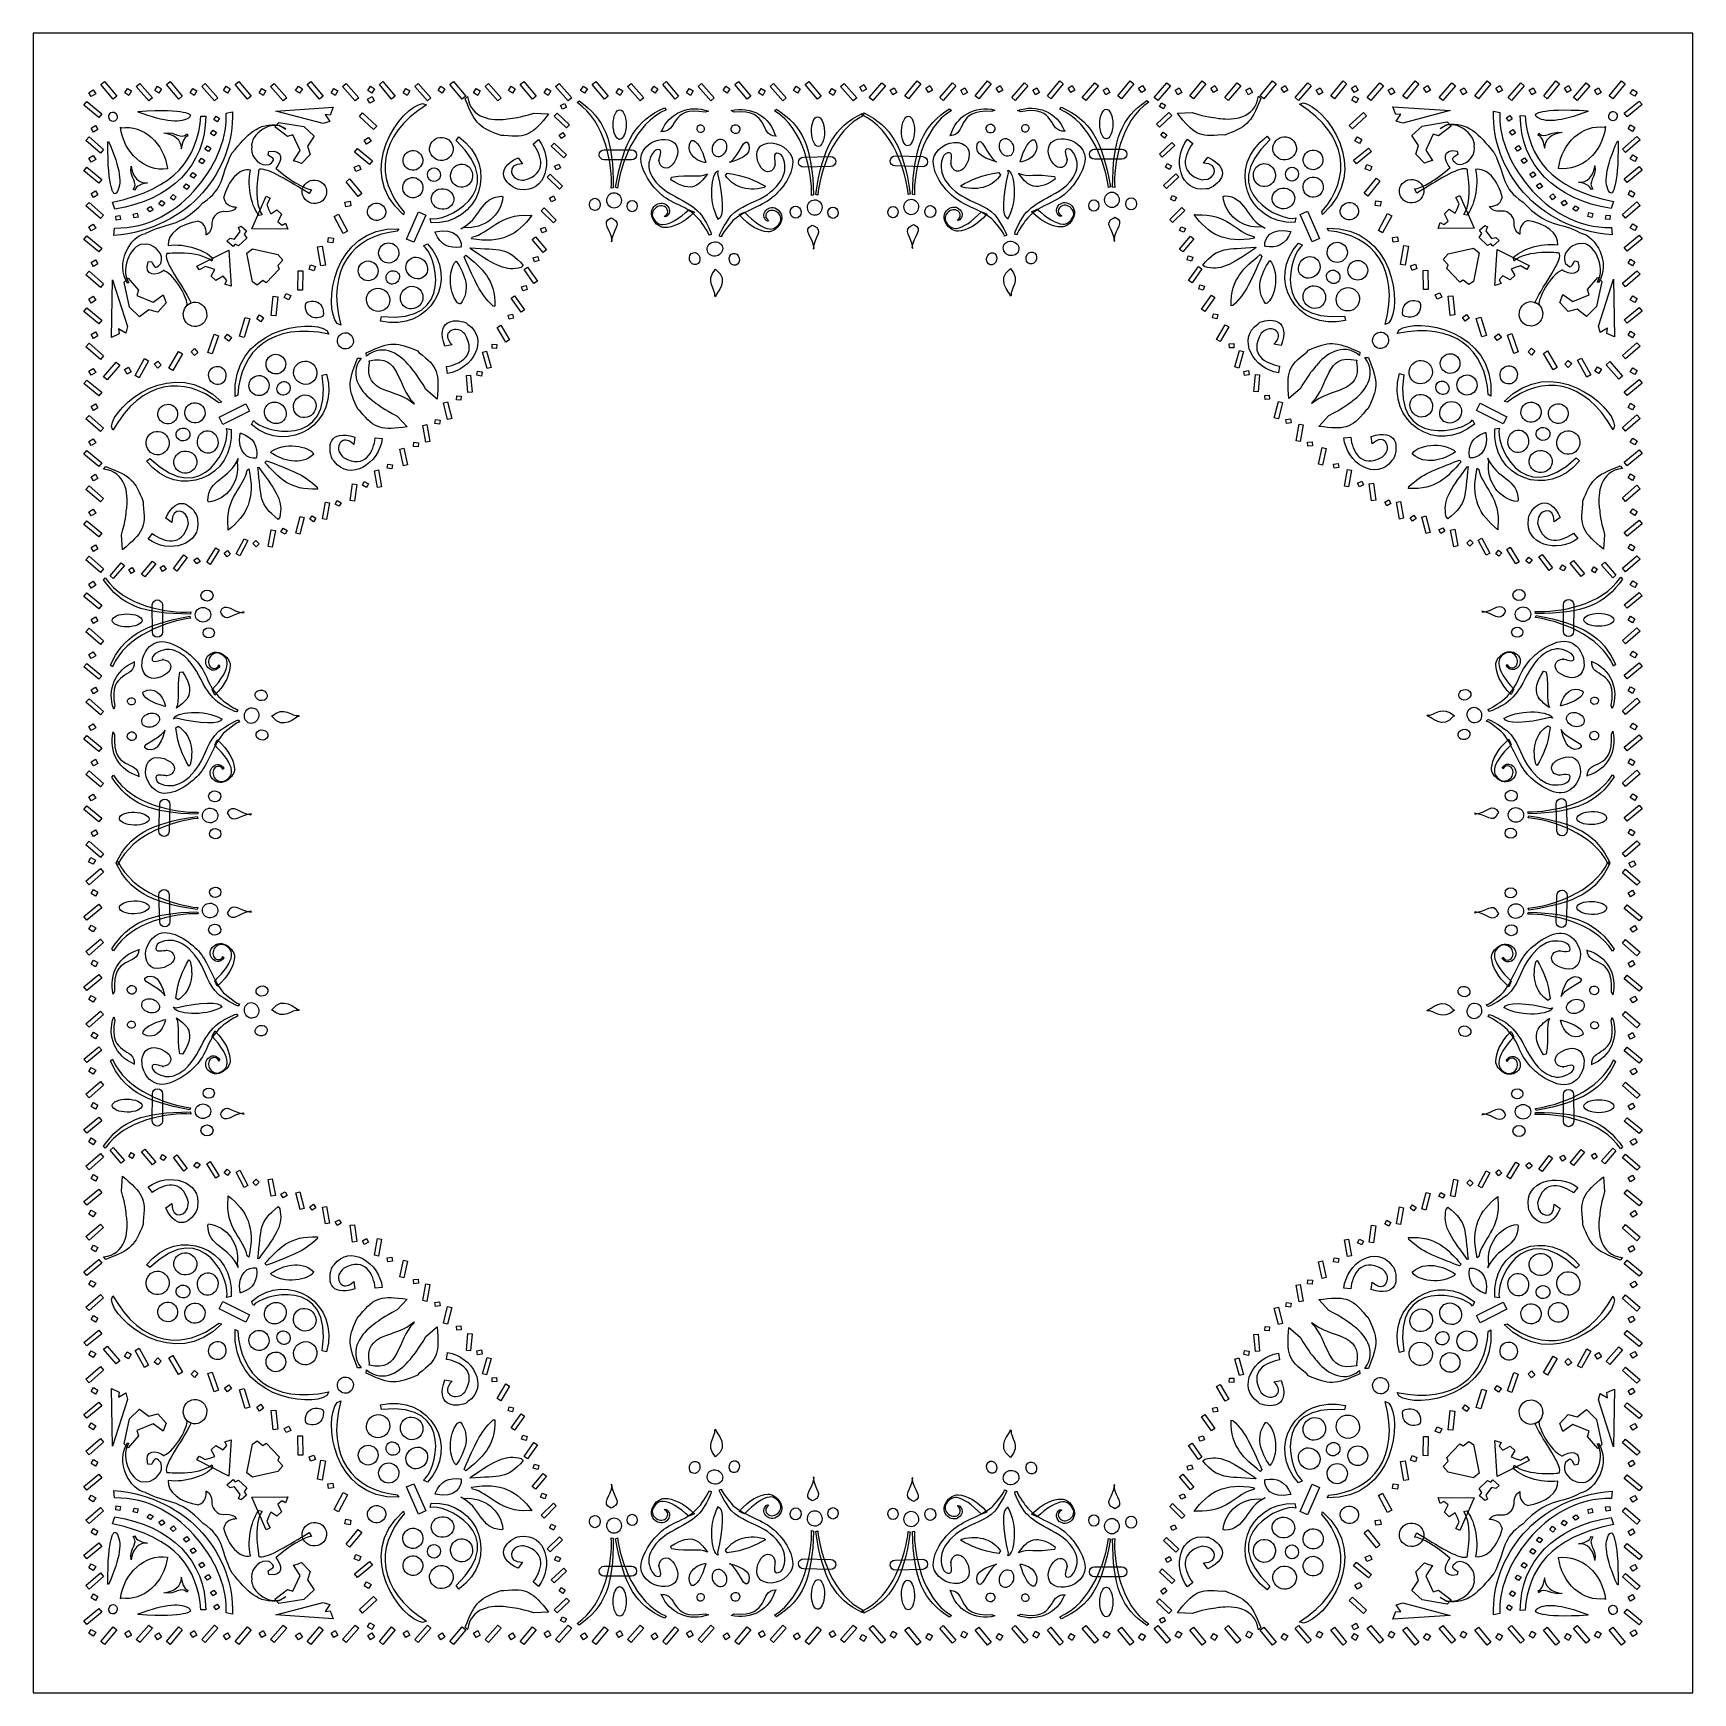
# Model space of a CAD drawing. Header units: centimetres. Extents: x -11.3 to 11.3, y -11.3 to 11.3.
import ezdxf

# ---------------------------------------------------------------- set-up
doc = ezdxf.new("R2010")
doc.units = ezdxf.units.CM
doc.header["$MEASUREMENT"] = 0
doc.layers.add('Camada 1', color=7, linetype='Continuous')

msp = doc.modelspace()

# ---------------------------------------------------------------- linework, layer by layer
at = {"layer": 'Camada 1'}
for points, knots in [([(11.26657, -11.26657), (11.26657, -11.26657), (-11.26657, -11.26657), (-11.26657, -11.26657), (-11.26657, -11.26657), (-11.26657, -11.26657), (-11.26657, 11.26657), (-11.26657, 11.26657), (-11.26657, 11.26657), (-11.26657, 11.26657), (11.26657, 11.26657), (11.26657, 11.26657), (11.26657, 11.26657), (11.26657, 11.26657), (11.26657, -11.26657), (11.26657, -11.26657)], [0, 0, 0, 0, 0.2, 0.2, 0.2, 0.2, 0.4, 0.4, 0.4, 0.4, 0.6, 0.6, 0.6, 0.6, 1, 1, 1, 1]), ([(-10.34727, 10.57143), (-10.34727, 10.57143), (-10.18019, 10.36992), (-10.18019, 10.36992), (-10.18019, 10.36992), (-10.18019, 10.36992), (-10.13119, 10.41056), (-10.13119, 10.41056), (-10.13119, 10.41056), (-10.13119, 10.41056), (-10.29827, 10.61201), (-10.29827, 10.61201), (-10.29827, 10.61201), (-10.29827, 10.61201), (-10.34727, 10.57143), (-10.34727, 10.57143)], [0, 0, 0, 0, 0.2, 0.2, 0.2, 0.2, 0.4, 0.4, 0.4, 0.4, 0.6, 0.6, 0.6, 0.6, 1, 1, 1, 1]), ([(-9.45774, 10.57143), (-9.45774, 10.57143), (-9.29066, 10.36992), (-9.29066, 10.36992), (-9.29066, 10.36992), (-9.29066, 10.36992), (-9.24166, 10.41056), (-9.24166, 10.41056), (-9.24166, 10.41056), (-9.24166, 10.41056), (-9.40874, 10.61201), (-9.40874, 10.61201), (-9.40874, 10.61201), (-9.40874, 10.61201), (-9.45774, 10.57143), (-9.45774, 10.57143)], [0, 0, 0, 0, 0.2, 0.2, 0.2, 0.2, 0.4, 0.4, 0.4, 0.4, 0.6, 0.6, 0.6, 0.6, 1, 1, 1, 1]), ([(-8.52371, 10.57143), (-8.52371, 10.57143), (-8.35663, 10.36992), (-8.35663, 10.36992), (-8.35663, 10.36992), (-8.35663, 10.36992), (-8.30763, 10.41056), (-8.30763, 10.41056), (-8.30763, 10.41056), (-8.30763, 10.41056), (-8.47474, 10.61201), (-8.47474, 10.61201), (-8.47474, 10.61201), (-8.47474, 10.61201), (-8.52371, 10.57143), (-8.52371, 10.57143)], [0, 0, 0, 0, 0.2, 0.2, 0.2, 0.2, 0.4, 0.4, 0.4, 0.4, 0.6, 0.6, 0.6, 0.6, 1, 1, 1, 1]), ([(-7.54523, 10.57143), (-7.54523, 10.57143), (-7.37817, 10.36992), (-7.37817, 10.36992), (-7.37817, 10.36992), (-7.37817, 10.36992), (-7.3292, 10.41056), (-7.3292, 10.41056), (-7.3292, 10.41056), (-7.3292, 10.41056), (-7.49626, 10.61201), (-7.49626, 10.61201), (-7.49626, 10.61201), (-7.49626, 10.61201), (-7.54523, 10.57143), (-7.54523, 10.57143)], [0, 0, 0, 0, 0.2, 0.2, 0.2, 0.2, 0.4, 0.4, 0.4, 0.4, 0.6, 0.6, 0.6, 0.6, 1, 1, 1, 1]), ([(-6.56675, 10.57143), (-6.56675, 10.57143), (-6.39967, 10.36992), (-6.39967, 10.36992), (-6.39967, 10.36992), (-6.39967, 10.36992), (-6.35067, 10.41056), (-6.35067, 10.41056), (-6.35067, 10.41056), (-6.35067, 10.41056), (-6.51773, 10.61201), (-6.51773, 10.61201), (-6.51773, 10.61201), (-6.51773, 10.61201), (-6.56675, 10.57143), (-6.56675, 10.57143)], [0, 0, 0, 0, 0.2, 0.2, 0.2, 0.2, 0.4, 0.4, 0.4, 0.4, 0.6, 0.6, 0.6, 0.6, 1, 1, 1, 1]), ([(-5.61052, 10.57143), (-5.61052, 10.57143), (-5.44341, 10.36992), (-5.44341, 10.36992), (-5.44341, 10.36992), (-5.44341, 10.36992), (-5.39441, 10.41056), (-5.39441, 10.41056), (-5.39441, 10.41056), (-5.39441, 10.41056), (-5.56152, 10.61201), (-5.56152, 10.61201), (-5.56152, 10.61201), (-5.56152, 10.61201), (-5.61052, 10.57143), (-5.61052, 10.57143)], [0, 0, 0, 0, 0.2, 0.2, 0.2, 0.2, 0.4, 0.4, 0.4, 0.4, 0.6, 0.6, 0.6, 0.6, 1, 1, 1, 1]), ([(-4.65426, 10.57143), (-4.65426, 10.57143), (-4.48718, 10.36992), (-4.48718, 10.36992), (-4.48718, 10.36992), (-4.48718, 10.36992), (-4.43818, 10.41056), (-4.43818, 10.41056), (-4.43818, 10.41056), (-4.43818, 10.41056), (-4.60526, 10.61201), (-4.60526, 10.61201), (-4.60526, 10.61201), (-4.60526, 10.61201), (-4.65426, 10.57143), (-4.65426, 10.57143)], [0, 0, 0, 0, 0.2, 0.2, 0.2, 0.2, 0.4, 0.4, 0.4, 0.4, 0.6, 0.6, 0.6, 0.6, 1, 1, 1, 1]), ([(-3.67575, 10.57143), (-3.67575, 10.57143), (-3.50864, 10.36992), (-3.50864, 10.36992), (-3.50864, 10.36992), (-3.50864, 10.36992), (-3.45964, 10.41056), (-3.45964, 10.41056), (-3.45964, 10.41056), (-3.45964, 10.41056), (-3.62672, 10.61201), (-3.62672, 10.61201), (-3.62672, 10.61201), (-3.62672, 10.61201), (-3.67575, 10.57143), (-3.67575, 10.57143)], [0, 0, 0, 0, 0.2, 0.2, 0.2, 0.2, 0.4, 0.4, 0.4, 0.4, 0.6, 0.6, 0.6, 0.6, 1, 1, 1, 1]), ([(-2.71944, 10.57143), (-2.71944, 10.57143), (-2.55236, 10.36992), (-2.55236, 10.36992), (-2.55236, 10.36992), (-2.55236, 10.36992), (-2.50346, 10.41056), (-2.50346, 10.41056), (-2.50346, 10.41056), (-2.50346, 10.41056), (-2.67054, 10.61201), (-2.67054, 10.61201), (-2.67054, 10.61201), (-2.67054, 10.61201), (-2.71944, 10.57143), (-2.71944, 10.57143)], [0, 0, 0, 0, 0.2, 0.2, 0.2, 0.2, 0.4, 0.4, 0.4, 0.4, 0.6, 0.6, 0.6, 0.6, 1, 1, 1, 1]), ([(-1.74104, 10.57143), (-1.74104, 10.57143), (-1.57398, 10.36992), (-1.57398, 10.36992), (-1.57398, 10.36992), (-1.57398, 10.36992), (-1.52498, 10.41056), (-1.52498, 10.41056), (-1.52498, 10.41056), (-1.52498, 10.41056), (-1.69204, 10.61201), (-1.69204, 10.61201), (-1.69204, 10.61201), (-1.69204, 10.61201), (-1.74104, 10.57143), (-1.74104, 10.57143)], [0, 0, 0, 0, 0.2, 0.2, 0.2, 0.2, 0.4, 0.4, 0.4, 0.4, 0.6, 0.6, 0.6, 0.6, 1, 1, 1, 1]), ([(-0.78483, 10.57143), (-0.78483, 10.57143), (-0.61764, 10.36992), (-0.61764, 10.36992), (-0.61764, 10.36992), (-0.61764, 10.36992), (-0.56864, 10.41056), (-0.56864, 10.41056), (-0.56864, 10.41056), (-0.56864, 10.41056), (-0.7357, 10.61201), (-0.7357, 10.61201), (-0.7357, 10.61201), (-0.7357, 10.61201), (-0.78483, 10.57143), (-0.78483, 10.57143)], [0, 0, 0, 0, 0.2, 0.2, 0.2, 0.2, 0.4, 0.4, 0.4, 0.4, 0.6, 0.6, 0.6, 0.6, 1, 1, 1, 1]), ([(0.25673, 10.59296), (0.25673, 10.59296), (0.08496, 10.39547), (0.08496, 10.39547), (0.08496, 10.39547), (0.08496, 10.39547), (0.13293, 10.35364), (0.13293, 10.35364), (0.13293, 10.35364), (0.13293, 10.35364), (0.3048, 10.55118), (0.3048, 10.55118), (0.3048, 10.55118), (0.3048, 10.55118), (0.25673, 10.59296), (0.25673, 10.59296)], [0, 0, 0, 0, 0.2, 0.2, 0.2, 0.2, 0.4, 0.4, 0.4, 0.4, 0.6, 0.6, 0.6, 0.6, 1, 1, 1, 1]), ([(0.73575, 10.61961), (0.73575, 10.61961), (0.56869, 10.41816), (0.56869, 10.41816), (0.56869, 10.41816), (0.56869, 10.41816), (0.61769, 10.37749), (0.61769, 10.37749), (0.61769, 10.37749), (0.61769, 10.37749), (0.78475, 10.579), (0.78475, 10.579), (0.78475, 10.579), (0.78475, 10.579), (0.73575, 10.61961), (0.73575, 10.61961)], [0, 0, 0, 0, 0.2, 0.2, 0.2, 0.2, 0.4, 0.4, 0.4, 0.4, 0.6, 0.6, 0.6, 0.6, 1, 1, 1, 1]), ([(1.21304, 10.59296), (1.21304, 10.59296), (1.04127, 10.39547), (1.04127, 10.39547), (1.04127, 10.39547), (1.04127, 10.39547), (1.08919, 10.35364), (1.08919, 10.35364), (1.08919, 10.35364), (1.08919, 10.35364), (1.26104, 10.55118), (1.26104, 10.55118), (1.26104, 10.55118), (1.26104, 10.55118), (1.21304, 10.59296), (1.21304, 10.59296)], [0, 0, 0, 0, 0.2, 0.2, 0.2, 0.2, 0.4, 0.4, 0.4, 0.4, 0.6, 0.6, 0.6, 0.6, 1, 1, 1, 1]), ([(1.69196, 10.61961), (1.69196, 10.61961), (1.5249, 10.41816), (1.5249, 10.41816), (1.5249, 10.41816), (1.5249, 10.41816), (1.5739, 10.37749), (1.5739, 10.37749), (1.5739, 10.37749), (1.5739, 10.37749), (1.74098, 10.579), (1.74098, 10.579), (1.74098, 10.579), (1.74098, 10.579), (1.69196, 10.61961), (1.69196, 10.61961)], [0, 0, 0, 0, 0.2, 0.2, 0.2, 0.2, 0.4, 0.4, 0.4, 0.4, 0.6, 0.6, 0.6, 0.6, 1, 1, 1, 1]), ([(2.19144, 10.59296), (2.19144, 10.59296), (2.01967, 10.39547), (2.01967, 10.39547), (2.01967, 10.39547), (2.01967, 10.39547), (2.06764, 10.35364), (2.06764, 10.35364), (2.06764, 10.35364), (2.06764, 10.35364), (2.23951, 10.55118), (2.23951, 10.55118), (2.23951, 10.55118), (2.23951, 10.55118), (2.19144, 10.59296), (2.19144, 10.59296)], [0, 0, 0, 0, 0.2, 0.2, 0.2, 0.2, 0.4, 0.4, 0.4, 0.4, 0.6, 0.6, 0.6, 0.6, 1, 1, 1, 1]), ([(2.67047, 10.61961), (2.67047, 10.61961), (2.50341, 10.41816), (2.50341, 10.41816), (2.50341, 10.41816), (2.50341, 10.41816), (2.55241, 10.37749), (2.55241, 10.37749), (2.55241, 10.37749), (2.55241, 10.37749), (2.71947, 10.579), (2.71947, 10.579), (2.71947, 10.579), (2.71947, 10.579), (2.67047, 10.61961), (2.67047, 10.61961)], [0, 0, 0, 0, 0.2, 0.2, 0.2, 0.2, 0.4, 0.4, 0.4, 0.4, 0.6, 0.6, 0.6, 0.6, 1, 1, 1, 1]), ([(3.14775, 10.59296), (3.14775, 10.59296), (2.97598, 10.39547), (2.97598, 10.39547), (2.97598, 10.39547), (2.97598, 10.39547), (3.02395, 10.35364), (3.02395, 10.35364), (3.02395, 10.35364), (3.02395, 10.35364), (3.19572, 10.55118), (3.19572, 10.55118), (3.19572, 10.55118), (3.19572, 10.55118), (3.14775, 10.59296), (3.14775, 10.59296)], [0, 0, 0, 0, 0.2, 0.2, 0.2, 0.2, 0.4, 0.4, 0.4, 0.4, 0.6, 0.6, 0.6, 0.6, 1, 1, 1, 1]), ([(3.62675, 10.61961), (3.62675, 10.61961), (3.45969, 10.41816), (3.45969, 10.41816), (3.45969, 10.41816), (3.45969, 10.41816), (3.50869, 10.37749), (3.50869, 10.37749), (3.50869, 10.37749), (3.50869, 10.37749), (3.67567, 10.579), (3.67567, 10.579), (3.67567, 10.579), (3.67567, 10.579), (3.62675, 10.61961), (3.62675, 10.61961)], [0, 0, 0, 0, 0.2, 0.2, 0.2, 0.2, 0.4, 0.4, 0.4, 0.4, 0.6, 0.6, 0.6, 0.6, 1, 1, 1, 1]), ([(4.12615, 10.59296), (4.12615, 10.59296), (3.95438, 10.39547), (3.95438, 10.39547), (3.95438, 10.39547), (3.95438, 10.39547), (4.00245, 10.35364), (4.00245, 10.35364), (4.00245, 10.35364), (4.00245, 10.35364), (4.17422, 10.55118), (4.17422, 10.55118), (4.17422, 10.55118), (4.17422, 10.55118), (4.12615, 10.59296), (4.12615, 10.59296)], [0, 0, 0, 0, 0.2, 0.2, 0.2, 0.2, 0.4, 0.4, 0.4, 0.4, 0.6, 0.6, 0.6, 0.6, 1, 1, 1, 1]), ([(4.60518, 10.61961), (4.60518, 10.61961), (4.4381, 10.41816), (4.4381, 10.41816), (4.4381, 10.41816), (4.4381, 10.41816), (4.48713, 10.37749), (4.48713, 10.37749), (4.48713, 10.37749), (4.48713, 10.37749), (4.65419, 10.579), (4.65419, 10.579), (4.65419, 10.579), (4.65419, 10.579), (4.60518, 10.61961), (4.60518, 10.61961)], [0, 0, 0, 0, 0.2, 0.2, 0.2, 0.2, 0.4, 0.4, 0.4, 0.4, 0.6, 0.6, 0.6, 0.6, 1, 1, 1, 1]), ([(5.08235, 10.59296), (5.08235, 10.59296), (4.91069, 10.39547), (4.91069, 10.39547), (4.91069, 10.39547), (4.91069, 10.39547), (4.95866, 10.35364), (4.95866, 10.35364), (4.95866, 10.35364), (4.95866, 10.35364), (5.13053, 10.55118), (5.13053, 10.55118), (5.13053, 10.55118), (5.13053, 10.55118), (5.08235, 10.59296), (5.08235, 10.59296)], [0, 0, 0, 0, 0.2, 0.2, 0.2, 0.2, 0.4, 0.4, 0.4, 0.4, 0.6, 0.6, 0.6, 0.6, 1, 1, 1, 1]), ([(5.56149, 10.61961), (5.56149, 10.61961), (5.39443, 10.41816), (5.39443, 10.41816), (5.39443, 10.41816), (5.39443, 10.41816), (5.44343, 10.37749), (5.44343, 10.37749), (5.44343, 10.37749), (5.44343, 10.37749), (5.61049, 10.579), (5.61049, 10.579), (5.61049, 10.579), (5.61049, 10.579), (5.56149, 10.61961), (5.56149, 10.61961)], [0, 0, 0, 0, 0.2, 0.2, 0.2, 0.2, 0.4, 0.4, 0.4, 0.4, 0.6, 0.6, 0.6, 0.6, 1, 1, 1, 1]), ([(6.03866, 10.59296), (6.03866, 10.59296), (5.86689, 10.39547), (5.86689, 10.39547), (5.86689, 10.39547), (5.86689, 10.39547), (5.91496, 10.35364), (5.91496, 10.35364), (5.91496, 10.35364), (5.91496, 10.35364), (6.08673, 10.55118), (6.08673, 10.55118), (6.08673, 10.55118), (6.08673, 10.55118), (6.03866, 10.59296), (6.03866, 10.59296)], [0, 0, 0, 0, 0.2, 0.2, 0.2, 0.2, 0.4, 0.4, 0.4, 0.4, 0.6, 0.6, 0.6, 0.6, 1, 1, 1, 1]), ([(6.51767, 10.61961), (6.51767, 10.61961), (6.35061, 10.41816), (6.35061, 10.41816), (6.35061, 10.41816), (6.35061, 10.41816), (6.39961, 10.37749), (6.39961, 10.37749), (6.39961, 10.37749), (6.39961, 10.37749), (6.56669, 10.579), (6.56669, 10.579), (6.56669, 10.579), (6.56669, 10.579), (6.51767, 10.61961), (6.51767, 10.61961)], [0, 0, 0, 0, 0.2, 0.2, 0.2, 0.2, 0.4, 0.4, 0.4, 0.4, 0.6, 0.6, 0.6, 0.6, 1, 1, 1, 1]), ([(7.01717, 10.59296), (7.01717, 10.59296), (6.8454, 10.39547), (6.8454, 10.39547), (6.8454, 10.39547), (6.8454, 10.39547), (6.89347, 10.35364), (6.89347, 10.35364), (6.89347, 10.35364), (6.89347, 10.35364), (7.06524, 10.55118), (7.06524, 10.55118), (7.06524, 10.55118), (7.06524, 10.55118), (7.01717, 10.59296), (7.01717, 10.59296)], [0, 0, 0, 0, 0.2, 0.2, 0.2, 0.2, 0.4, 0.4, 0.4, 0.4, 0.6, 0.6, 0.6, 0.6, 1, 1, 1, 1]), ([(7.4962, 10.61961), (7.4962, 10.61961), (7.32914, 10.41816), (7.32914, 10.41816), (7.32914, 10.41816), (7.32914, 10.41816), (7.37814, 10.37749), (7.37814, 10.37749), (7.37814, 10.37749), (7.37814, 10.37749), (7.5452, 10.579), (7.5452, 10.579), (7.5452, 10.579), (7.5452, 10.579), (7.4962, 10.61961), (7.4962, 10.61961)], [0, 0, 0, 0, 0.2, 0.2, 0.2, 0.2, 0.4, 0.4, 0.4, 0.4, 0.6, 0.6, 0.6, 0.6, 1, 1, 1, 1]), ([(7.99566, 10.59296), (7.99566, 10.59296), (7.82392, 10.39547), (7.82392, 10.39547), (7.82392, 10.39547), (7.82392, 10.39547), (7.87189, 10.35364), (7.87189, 10.35364), (7.87189, 10.35364), (7.87189, 10.35364), (8.04374, 10.55118), (8.04374, 10.55118), (8.04374, 10.55118), (8.04374, 10.55118), (7.99566, 10.59296), (7.99566, 10.59296)], [0, 0, 0, 0, 0.2, 0.2, 0.2, 0.2, 0.4, 0.4, 0.4, 0.4, 0.6, 0.6, 0.6, 0.6, 1, 1, 1, 1]), ([(8.47468, 10.61961), (8.47468, 10.61961), (8.30762, 10.41816), (8.30762, 10.41816), (8.30762, 10.41816), (8.30762, 10.41816), (8.35665, 10.37749), (8.35665, 10.37749), (8.35665, 10.37749), (8.35665, 10.37749), (8.52371, 10.579), (8.52371, 10.579), (8.52371, 10.579), (8.52371, 10.579), (8.47468, 10.61961), (8.47468, 10.61961)], [0, 0, 0, 0, 0.2, 0.2, 0.2, 0.2, 0.4, 0.4, 0.4, 0.4, 0.6, 0.6, 0.6, 0.6, 1, 1, 1, 1]), ([(8.92966, 10.59296), (8.92966, 10.59296), (8.75789, 10.39547), (8.75789, 10.39547), (8.75789, 10.39547), (8.75789, 10.39547), (8.80586, 10.35364), (8.80586, 10.35364), (8.80586, 10.35364), (8.80586, 10.35364), (8.97773, 10.55118), (8.97773, 10.55118), (8.97773, 10.55118), (8.97773, 10.55118), (8.92966, 10.59296), (8.92966, 10.59296)], [0, 0, 0, 0, 0.2, 0.2, 0.2, 0.2, 0.4, 0.4, 0.4, 0.4, 0.6, 0.6, 0.6, 0.6, 1, 1, 1, 1]), ([(9.4088, 10.61961), (9.4088, 10.61961), (9.24164, 10.41816), (9.24164, 10.41816), (9.24164, 10.41816), (9.24164, 10.41816), (9.29064, 10.37749), (9.29064, 10.37749), (9.29064, 10.37749), (9.29064, 10.37749), (9.4577, 10.579), (9.4577, 10.579), (9.4577, 10.579), (9.4577, 10.579), (9.4088, 10.61961), (9.4088, 10.61961)], [0, 0, 0, 0, 0.2, 0.2, 0.2, 0.2, 0.4, 0.4, 0.4, 0.4, 0.6, 0.6, 0.6, 0.6, 1, 1, 1, 1]), ([(9.81924, 10.59296), (9.81924, 10.59296), (9.64747, 10.39547), (9.64747, 10.39547), (9.64747, 10.39547), (9.64747, 10.39547), (9.69544, 10.35364), (9.69544, 10.35364), (9.69544, 10.35364), (9.69544, 10.35364), (9.86731, 10.55118), (9.86731, 10.55118), (9.86731, 10.55118), (9.86731, 10.55118), (9.81924, 10.59296), (9.81924, 10.59296)], [0, 0, 0, 0, 0.2, 0.2, 0.2, 0.2, 0.4, 0.4, 0.4, 0.4, 0.6, 0.6, 0.6, 0.6, 1, 1, 1, 1]), ([(10.29827, 10.61961), (10.29827, 10.61961), (10.13119, 10.41816), (10.13119, 10.41816), (10.13119, 10.41816), (10.13119, 10.41816), (10.18022, 10.37749), (10.18022, 10.37749), (10.18022, 10.37749), (10.18022, 10.37749), (10.34728, 10.579), (10.34728, 10.579), (10.34728, 10.579), (10.34728, 10.579), (10.29827, 10.61961), (10.29827, 10.61961)], [0, 0, 0, 0, 0.2, 0.2, 0.2, 0.2, 0.4, 0.4, 0.4, 0.4, 0.6, 0.6, 0.6, 0.6, 1, 1, 1, 1]), ([(-10.51139, 10.45901), (-10.51139, 10.45901), (-10.478, 10.40488), (-10.478, 10.40488), (-10.478, 10.40488), (-10.478, 10.40488), (-10.41778, 10.442), (-10.41778, 10.442), (-10.41778, 10.442), (-10.41778, 10.442), (-10.4512, 10.49624), (-10.4512, 10.49624), (-10.4512, 10.49624), (-10.4512, 10.49624), (-10.51139, 10.45901), (-10.51139, 10.45901)], [0, 0, 0, 0, 0.2, 0.2, 0.2, 0.2, 0.4, 0.4, 0.4, 0.4, 0.6, 0.6, 0.6, 0.6, 1, 1, 1, 1]), ([(-10.02345, 10.45504), (-10.02345, 10.45504), (-9.9685, 10.42284), (-9.9685, 10.42284), (-9.9685, 10.42284), (-9.9685, 10.42284), (-9.93275, 10.48388), (-9.93275, 10.48388), (-9.93275, 10.48388), (-9.93275, 10.48388), (-9.98768, 10.51603), (-9.98768, 10.51603), (-9.98768, 10.51603), (-9.98768, 10.51603), (-10.02345, 10.45504), (-10.02345, 10.45504)], [0, 0, 0, 0, 0.2, 0.2, 0.2, 0.2, 0.4, 0.4, 0.4, 0.4, 0.6, 0.6, 0.6, 0.6, 1, 1, 1, 1]), ([(-9.86732, 10.54362), (-9.86732, 10.54362), (-9.69553, 10.34608), (-9.69553, 10.34608), (-9.69553, 10.34608), (-9.69553, 10.34608), (-9.64753, 10.38791), (-9.64753, 10.38791), (-9.64753, 10.38791), (-9.64753, 10.38791), (-9.81927, 10.5854), (-9.81927, 10.5854), (-9.81927, 10.5854), (-9.81927, 10.5854), (-9.86732, 10.54362), (-9.86732, 10.54362)], [0, 0, 0, 0, 0.2, 0.2, 0.2, 0.2, 0.4, 0.4, 0.4, 0.4, 0.6, 0.6, 0.6, 0.6, 1, 1, 1, 1]), ([(-9.61594, 10.48647), (-9.61594, 10.48647), (-9.56173, 10.453), (-9.56173, 10.453), (-9.56173, 10.453), (-9.56173, 10.453), (-9.52458, 10.51325), (-9.52458, 10.51325), (-9.52458, 10.51325), (-9.52458, 10.51325), (-9.57874, 10.54667), (-9.57874, 10.54667), (-9.57874, 10.54667), (-9.57874, 10.54667), (-9.61594, 10.48647), (-9.61594, 10.48647)], [0, 0, 0, 0, 0.2, 0.2, 0.2, 0.2, 0.4, 0.4, 0.4, 0.4, 0.6, 0.6, 0.6, 0.6, 1, 1, 1, 1]), ([(-9.13389, 10.45504), (-9.13389, 10.45504), (-9.07894, 10.42284), (-9.07894, 10.42284), (-9.07894, 10.42284), (-9.07894, 10.42284), (-9.04317, 10.48388), (-9.04317, 10.48388), (-9.04317, 10.48388), (-9.04317, 10.48388), (-9.09815, 10.51603), (-9.09815, 10.51603), (-9.09815, 10.51603), (-9.09815, 10.51603), (-9.13389, 10.45504), (-9.13389, 10.45504)], [0, 0, 0, 0, 0.2, 0.2, 0.2, 0.2, 0.4, 0.4, 0.4, 0.4, 0.6, 0.6, 0.6, 0.6, 1, 1, 1, 1]), ([(-8.97779, 10.54362), (-8.97779, 10.54362), (-8.80597, 10.34608), (-8.80597, 10.34608), (-8.80597, 10.34608), (-8.80597, 10.34608), (-8.75797, 10.38791), (-8.75797, 10.38791), (-8.75797, 10.38791), (-8.75797, 10.38791), (-8.92974, 10.5854), (-8.92974, 10.5854), (-8.92974, 10.5854), (-8.92974, 10.5854), (-8.97779, 10.54362), (-8.97779, 10.54362)], [0, 0, 0, 0, 0.2, 0.2, 0.2, 0.2, 0.4, 0.4, 0.4, 0.4, 0.6, 0.6, 0.6, 0.6, 1, 1, 1, 1]), ([(-8.68191, 10.48647), (-8.68191, 10.48647), (-8.6277, 10.453), (-8.6277, 10.453), (-8.6277, 10.453), (-8.6277, 10.453), (-8.59055, 10.51325), (-8.59055, 10.51325), (-8.59055, 10.51325), (-8.59055, 10.51325), (-8.64471, 10.54667), (-8.64471, 10.54667), (-8.64471, 10.54667), (-8.64471, 10.54667), (-8.68191, 10.48647), (-8.68191, 10.48647)], [0, 0, 0, 0, 0.2, 0.2, 0.2, 0.2, 0.4, 0.4, 0.4, 0.4, 0.6, 0.6, 0.6, 0.6, 1, 1, 1, 1]), ([(-8.19986, 10.45504), (-8.19986, 10.45504), (-8.14493, 10.42284), (-8.14493, 10.42284), (-8.14493, 10.42284), (-8.14493, 10.42284), (-8.10918, 10.48388), (-8.10918, 10.48388), (-8.10918, 10.48388), (-8.10918, 10.48388), (-8.16411, 10.51603), (-8.16411, 10.51603), (-8.16411, 10.51603), (-8.16411, 10.51603), (-8.19986, 10.45504), (-8.19986, 10.45504)], [0, 0, 0, 0, 0.2, 0.2, 0.2, 0.2, 0.4, 0.4, 0.4, 0.4, 0.6, 0.6, 0.6, 0.6, 1, 1, 1, 1]), ([(-8.04376, 10.54362), (-8.04376, 10.54362), (-7.87194, 10.34608), (-7.87194, 10.34608), (-7.87194, 10.34608), (-7.87194, 10.34608), (-7.82397, 10.38791), (-7.82397, 10.38791), (-7.82397, 10.38791), (-7.82397, 10.38791), (-7.99571, 10.5854), (-7.99571, 10.5854), (-7.99571, 10.5854), (-7.99571, 10.5854), (-8.04376, 10.54362), (-8.04376, 10.54362)], [0, 0, 0, 0, 0.2, 0.2, 0.2, 0.2, 0.4, 0.4, 0.4, 0.4, 0.6, 0.6, 0.6, 0.6, 1, 1, 1, 1]), ([(-7.70342, 10.48647), (-7.70342, 10.48647), (-7.64923, 10.453), (-7.64923, 10.453), (-7.64923, 10.453), (-7.64923, 10.453), (-7.61206, 10.51325), (-7.61206, 10.51325), (-7.61206, 10.51325), (-7.61206, 10.51325), (-7.66622, 10.54667), (-7.66622, 10.54667), (-7.66622, 10.54667), (-7.66622, 10.54667), (-7.70342, 10.48647), (-7.70342, 10.48647)], [0, 0, 0, 0, 0.2, 0.2, 0.2, 0.2, 0.4, 0.4, 0.4, 0.4, 0.6, 0.6, 0.6, 0.6, 1, 1, 1, 1]), ([(-7.22135, 10.45504), (-7.22135, 10.45504), (-7.16645, 10.42284), (-7.16645, 10.42284), (-7.16645, 10.42284), (-7.16645, 10.42284), (-7.13068, 10.48388), (-7.13068, 10.48388), (-7.13068, 10.48388), (-7.13068, 10.48388), (-7.18561, 10.51603), (-7.18561, 10.51603), (-7.18561, 10.51603), (-7.18561, 10.51603), (-7.22135, 10.45504), (-7.22135, 10.45504)], [0, 0, 0, 0, 0.2, 0.2, 0.2, 0.2, 0.4, 0.4, 0.4, 0.4, 0.6, 0.6, 0.6, 0.6, 1, 1, 1, 1]), ([(-7.06527, 10.54362), (-7.06527, 10.54362), (-6.89345, 10.34608), (-6.89345, 10.34608), (-6.89345, 10.34608), (-6.89345, 10.34608), (-6.84545, 10.38791), (-6.84545, 10.38791), (-6.84545, 10.38791), (-6.84545, 10.38791), (-7.01724, 10.5854), (-7.01724, 10.5854), (-7.01724, 10.5854), (-7.01724, 10.5854), (-7.06527, 10.54362), (-7.06527, 10.54362)], [0, 0, 0, 0, 0.2, 0.2, 0.2, 0.2, 0.4, 0.4, 0.4, 0.4, 0.6, 0.6, 0.6, 0.6, 1, 1, 1, 1]), ([(-6.72825, 10.37124), (-6.72825, 10.37124), (-6.6979, 10.31525), (-6.6979, 10.31525), (-6.6979, 10.31525), (-6.6979, 10.31525), (-6.63567, 10.34901), (-6.63567, 10.34901), (-6.63567, 10.34901), (-6.63567, 10.34901), (-6.6661, 10.405), (-6.6661, 10.405), (-6.6661, 10.405), (-6.6661, 10.405), (-6.72825, 10.37124), (-6.72825, 10.37124)], [0, 0, 0, 0, 0.2, 0.2, 0.2, 0.2, 0.4, 0.4, 0.4, 0.4, 0.6, 0.6, 0.6, 0.6, 1, 1, 1, 1]), ([(-6.72494, 10.48647), (-6.72494, 10.48647), (-6.67073, 10.453), (-6.67073, 10.453), (-6.67073, 10.453), (-6.67073, 10.453), (-6.63358, 10.51325), (-6.63358, 10.51325), (-6.63358, 10.51325), (-6.63358, 10.51325), (-6.68774, 10.54667), (-6.68774, 10.54667), (-6.68774, 10.54667), (-6.68774, 10.54667), (-6.72494, 10.48647), (-6.72494, 10.48647)], [0, 0, 0, 0, 0.2, 0.2, 0.2, 0.2, 0.4, 0.4, 0.4, 0.4, 0.6, 0.6, 0.6, 0.6, 1, 1, 1, 1]), ([(-6.2429, 10.45504), (-6.2429, 10.45504), (-6.18795, 10.42284), (-6.18795, 10.42284), (-6.18795, 10.42284), (-6.18795, 10.42284), (-6.1522, 10.48388), (-6.1522, 10.48388), (-6.1522, 10.48388), (-6.1522, 10.48388), (-6.20715, 10.51603), (-6.20715, 10.51603), (-6.20715, 10.51603), (-6.20715, 10.51603), (-6.2429, 10.45504), (-6.2429, 10.45504)], [0, 0, 0, 0, 0.2, 0.2, 0.2, 0.2, 0.4, 0.4, 0.4, 0.4, 0.6, 0.6, 0.6, 0.6, 1, 1, 1, 1]), ([(-6.08679, 10.54362), (-6.08679, 10.54362), (-5.91497, 10.34608), (-5.91497, 10.34608), (-5.91497, 10.34608), (-5.91497, 10.34608), (-5.867, 10.38791), (-5.867, 10.38791), (-5.867, 10.38791), (-5.867, 10.38791), (-6.03874, 10.5854), (-6.03874, 10.5854), (-6.03874, 10.5854), (-6.03874, 10.5854), (-6.08679, 10.54362), (-6.08679, 10.54362)], [0, 0, 0, 0, 0.2, 0.2, 0.2, 0.2, 0.4, 0.4, 0.4, 0.4, 0.6, 0.6, 0.6, 0.6, 1, 1, 1, 1]), ([(-5.76868, 10.48647), (-5.76868, 10.48647), (-5.71449, 10.453), (-5.71449, 10.453), (-5.71449, 10.453), (-5.71449, 10.453), (-5.67734, 10.51325), (-5.67734, 10.51325), (-5.67734, 10.51325), (-5.67734, 10.51325), (-5.7315, 10.54667), (-5.7315, 10.54667), (-5.7315, 10.54667), (-5.7315, 10.54667), (-5.76868, 10.48647), (-5.76868, 10.48647)], [0, 0, 0, 0, 0.2, 0.2, 0.2, 0.2, 0.4, 0.4, 0.4, 0.4, 0.6, 0.6, 0.6, 0.6, 1, 1, 1, 1]), ([(-4.46889, 10.18098), (-4.68908, 10.11436), (-4.71765, 10.12036), (-4.8319, 10.1029), (-4.8319, 10.1029), (-4.8319, 10.1029), (-4.85026, 10.10076), (-4.85026, 10.10076), (-4.85026, 10.10076), (-5.01957, 10.07703), (-5.32863, 10.09801), (-5.36792, 10.405), (-5.36792, 10.405), (-5.36792, 10.405), (-5.4015, 10.37322), (-5.4015, 10.37322), (-5.4015, 10.37322), (-5.2591, 10.01746), (-5.19986, 9.98701), (-4.91313, 9.8753), (-4.91313, 9.8753), (-4.91313, 9.8753), (-4.87643, 9.87937), (-4.87643, 9.87937), (-4.87643, 9.87937), (-4.55602, 9.84116), (-4.4885, 9.89448), (-4.26789, 10.17102), (-4.26789, 10.17102), (-4.26789, 10.17102), (-4.46889, 10.18098), (-4.46889, 10.18098)], [0, 0, 0, 0, 0.11111111, 0.11111111, 0.11111111, 0.11111111, 0.22222222, 0.22222222, 0.22222222, 0.22222222, 0.33333333, 0.33333333, 0.33333333, 0.33333333, 0.44444444, 0.44444444, 0.44444444, 0.44444444, 0.55555556, 0.55555556, 0.55555556, 0.55555556, 0.66666667, 0.66666667, 0.66666667, 0.66666667, 0.77777778, 0.77777778, 0.77777778, 0.77777778, 1, 1, 1, 1]), ([(-5.28664, 10.45504), (-5.28664, 10.45504), (-5.23169, 10.42284), (-5.23169, 10.42284), (-5.23169, 10.42284), (-5.23169, 10.42284), (-5.19592, 10.48388), (-5.19592, 10.48388), (-5.19592, 10.48388), (-5.19592, 10.48388), (-5.2509, 10.51603), (-5.2509, 10.51603), (-5.2509, 10.51603), (-5.2509, 10.51603), (-5.28664, 10.45504), (-5.28664, 10.45504)], [0, 0, 0, 0, 0.2, 0.2, 0.2, 0.2, 0.4, 0.4, 0.4, 0.4, 0.6, 0.6, 0.6, 0.6, 1, 1, 1, 1]), ([(-5.13054, 10.54362), (-5.13054, 10.54362), (-4.95872, 10.34608), (-4.95872, 10.34608), (-4.95872, 10.34608), (-4.95872, 10.34608), (-4.91075, 10.38791), (-4.91075, 10.38791), (-4.91075, 10.38791), (-4.91075, 10.38791), (-5.08249, 10.5854), (-5.08249, 10.5854), (-5.08249, 10.5854), (-5.08249, 10.5854), (-5.13054, 10.54362), (-5.13054, 10.54362)], [0, 0, 0, 0, 0.2, 0.2, 0.2, 0.2, 0.4, 0.4, 0.4, 0.4, 0.6, 0.6, 0.6, 0.6, 1, 1, 1, 1]), ([(-4.81245, 10.48647), (-4.81245, 10.48647), (-4.75824, 10.453), (-4.75824, 10.453), (-4.75824, 10.453), (-4.75824, 10.453), (-4.72107, 10.51325), (-4.72107, 10.51325), (-4.72107, 10.51325), (-4.72107, 10.51325), (-4.7752, 10.54667), (-4.7752, 10.54667), (-4.7752, 10.54667), (-4.7752, 10.54667), (-4.81245, 10.48647), (-4.81245, 10.48647)], [0, 0, 0, 0, 0.2, 0.2, 0.2, 0.2, 0.4, 0.4, 0.4, 0.4, 0.6, 0.6, 0.6, 0.6, 1, 1, 1, 1]), ([(-4.33044, 10.45504), (-4.33044, 10.45504), (-4.27546, 10.42284), (-4.27546, 10.42284), (-4.27546, 10.42284), (-4.27546, 10.42284), (-4.23971, 10.48388), (-4.23971, 10.48388), (-4.23971, 10.48388), (-4.23971, 10.48388), (-4.29466, 10.51603), (-4.29466, 10.51603), (-4.29466, 10.51603), (-4.29466, 10.51603), (-4.33044, 10.45504), (-4.33044, 10.45504)], [0, 0, 0, 0, 0.2, 0.2, 0.2, 0.2, 0.4, 0.4, 0.4, 0.4, 0.6, 0.6, 0.6, 0.6, 1, 1, 1, 1]), ([(-4.1743, 10.54362), (-4.1743, 10.54362), (-4.00248, 10.34608), (-4.00248, 10.34608), (-4.00248, 10.34608), (-4.00248, 10.34608), (-3.95451, 10.38791), (-3.95451, 10.38791), (-3.95451, 10.38791), (-3.95451, 10.38791), (-4.12625, 10.5854), (-4.12625, 10.5854), (-4.12625, 10.5854), (-4.12625, 10.5854), (-4.1743, 10.54362), (-4.1743, 10.54362)], [0, 0, 0, 0, 0.2, 0.2, 0.2, 0.2, 0.4, 0.4, 0.4, 0.4, 0.6, 0.6, 0.6, 0.6, 1, 1, 1, 1]), ([(-3.83394, 10.48647), (-3.83394, 10.48647), (-3.77975, 10.453), (-3.77975, 10.453), (-3.77975, 10.453), (-3.77975, 10.453), (-3.74258, 10.51325), (-3.74258, 10.51325), (-3.74258, 10.51325), (-3.74258, 10.51325), (-3.79677, 10.54667), (-3.79677, 10.54667), (-3.79677, 10.54667), (-3.79677, 10.54667), (-3.83394, 10.48647), (-3.83394, 10.48647)], [0, 0, 0, 0, 0.2, 0.2, 0.2, 0.2, 0.4, 0.4, 0.4, 0.4, 0.6, 0.6, 0.6, 0.6, 1, 1, 1, 1]), ([(-3.3519, 10.45504), (-3.3519, 10.45504), (-3.29697, 10.42284), (-3.29697, 10.42284), (-3.29697, 10.42284), (-3.29697, 10.42284), (-3.2612, 10.48388), (-3.2612, 10.48388), (-3.2612, 10.48388), (-3.2612, 10.48388), (-3.31615, 10.51603), (-3.31615, 10.51603), (-3.31615, 10.51603), (-3.31615, 10.51603), (-3.3519, 10.45504), (-3.3519, 10.45504)], [0, 0, 0, 0, 0.2, 0.2, 0.2, 0.2, 0.4, 0.4, 0.4, 0.4, 0.6, 0.6, 0.6, 0.6, 1, 1, 1, 1]), ([(-3.19582, 10.54362), (-3.19582, 10.54362), (-3.02395, 10.34608), (-3.02395, 10.34608), (-3.02395, 10.34608), (-3.02395, 10.34608), (-2.97598, 10.38791), (-2.97598, 10.38791), (-2.97598, 10.38791), (-2.97598, 10.38791), (-3.14775, 10.5854), (-3.14775, 10.5854), (-3.14775, 10.5854), (-3.14775, 10.5854), (-3.19582, 10.54362), (-3.19582, 10.54362)], [0, 0, 0, 0, 0.2, 0.2, 0.2, 0.2, 0.4, 0.4, 0.4, 0.4, 0.6, 0.6, 0.6, 0.6, 1, 1, 1, 1]), ([(-2.87766, 10.48647), (-2.87766, 10.48647), (-2.82347, 10.453), (-2.82347, 10.453), (-2.82347, 10.453), (-2.82347, 10.453), (-2.7863, 10.51325), (-2.7863, 10.51325), (-2.7863, 10.51325), (-2.7863, 10.51325), (-2.84049, 10.54667), (-2.84049, 10.54667), (-2.84049, 10.54667), (-2.84049, 10.54667), (-2.87766, 10.48647), (-2.87766, 10.48647)], [0, 0, 0, 0, 0.2, 0.2, 0.2, 0.2, 0.4, 0.4, 0.4, 0.4, 0.6, 0.6, 0.6, 0.6, 1, 1, 1, 1]), ([(-2.3957, 10.45504), (-2.3957, 10.45504), (-2.34069, 10.42284), (-2.34069, 10.42284), (-2.34069, 10.42284), (-2.34069, 10.42284), (-2.30492, 10.48388), (-2.30492, 10.48388), (-2.30492, 10.48388), (-2.30492, 10.48388), (-2.35993, 10.51603), (-2.35993, 10.51603), (-2.35993, 10.51603), (-2.35993, 10.51603), (-2.3957, 10.45504), (-2.3957, 10.45504)], [0, 0, 0, 0, 0.2, 0.2, 0.2, 0.2, 0.4, 0.4, 0.4, 0.4, 0.6, 0.6, 0.6, 0.6, 1, 1, 1, 1]), ([(-2.23951, 10.54362), (-2.23951, 10.54362), (-2.06774, 10.34608), (-2.06774, 10.34608), (-2.06774, 10.34608), (-2.06774, 10.34608), (-2.01977, 10.38791), (-2.01977, 10.38791), (-2.01977, 10.38791), (-2.01977, 10.38791), (-2.19154, 10.5854), (-2.19154, 10.5854), (-2.19154, 10.5854), (-2.19154, 10.5854), (-2.23951, 10.54362), (-2.23951, 10.54362)], [0, 0, 0, 0, 0.2, 0.2, 0.2, 0.2, 0.4, 0.4, 0.4, 0.4, 0.6, 0.6, 0.6, 0.6, 1, 1, 1, 1]), ([(-1.89915, 10.48647), (-1.89915, 10.48647), (-1.84504, 10.453), (-1.84504, 10.453), (-1.84504, 10.453), (-1.84504, 10.453), (-1.80787, 10.51325), (-1.80787, 10.51325), (-1.80787, 10.51325), (-1.80787, 10.51325), (-1.86195, 10.54667), (-1.86195, 10.54667), (-1.86195, 10.54667), (-1.86195, 10.54667), (-1.89915, 10.48647), (-1.89915, 10.48647)], [0, 0, 0, 0, 0.2, 0.2, 0.2, 0.2, 0.4, 0.4, 0.4, 0.4, 0.6, 0.6, 0.6, 0.6, 1, 1, 1, 1]), ([(-1.41719, 10.45504), (-1.41719, 10.45504), (-1.36218, 10.42284), (-1.36218, 10.42284), (-1.36218, 10.42284), (-1.36218, 10.42284), (-1.32651, 10.48388), (-1.32651, 10.48388), (-1.32651, 10.48388), (-1.32651, 10.48388), (-1.38141, 10.51603), (-1.38141, 10.51603), (-1.38141, 10.51603), (-1.38141, 10.51603), (-1.41719, 10.45504), (-1.41719, 10.45504)], [0, 0, 0, 0, 0.2, 0.2, 0.2, 0.2, 0.4, 0.4, 0.4, 0.4, 0.6, 0.6, 0.6, 0.6, 1, 1, 1, 1]), ([(-1.261, 10.54362), (-1.261, 10.54362), (-1.08923, 10.34608), (-1.08923, 10.34608), (-1.08923, 10.34608), (-1.08923, 10.34608), (-1.04126, 10.38791), (-1.04126, 10.38791), (-1.04126, 10.38791), (-1.04126, 10.38791), (-1.21303, 10.5854), (-1.21303, 10.5854), (-1.21303, 10.5854), (-1.21303, 10.5854), (-1.261, 10.54362), (-1.261, 10.54362)], [0, 0, 0, 0, 0.2, 0.2, 0.2, 0.2, 0.4, 0.4, 0.4, 0.4, 0.6, 0.6, 0.6, 0.6, 1, 1, 1, 1]), ([(-0.94295, 10.48647), (-0.94295, 10.48647), (-0.88876, 10.453), (-0.88876, 10.453), (-0.88876, 10.453), (-0.88876, 10.453), (-0.85159, 10.51325), (-0.85159, 10.51325), (-0.85159, 10.51325), (-0.85159, 10.51325), (-0.90578, 10.54667), (-0.90578, 10.54667), (-0.90578, 10.54667), (-0.90578, 10.54667), (-0.94295, 10.48647), (-0.94295, 10.48647)], [0, 0, 0, 0, 0.2, 0.2, 0.2, 0.2, 0.4, 0.4, 0.4, 0.4, 0.6, 0.6, 0.6, 0.6, 1, 1, 1, 1]), ([(-0.46088, 10.45504), (-0.46088, 10.45504), (-0.40598, 10.42284), (-0.40598, 10.42284), (-0.40598, 10.42284), (-0.40598, 10.42284), (-0.37021, 10.48388), (-0.37021, 10.48388), (-0.37021, 10.48388), (-0.37021, 10.48388), (-0.42524, 10.51603), (-0.42524, 10.51603), (-0.42524, 10.51603), (-0.42524, 10.51603), (-0.46088, 10.45504), (-0.46088, 10.45504)], [0, 0, 0, 0, 0.2, 0.2, 0.2, 0.2, 0.4, 0.4, 0.4, 0.4, 0.6, 0.6, 0.6, 0.6, 1, 1, 1, 1]), ([(-0.3048, 10.54362), (-0.3048, 10.54362), (-0.13303, 10.34608), (-0.13303, 10.34608), (-0.13303, 10.34608), (-0.13303, 10.34608), (-0.08503, 10.38791), (-0.08503, 10.38791), (-0.08503, 10.38791), (-0.08503, 10.38791), (-0.25669, 10.5854), (-0.25669, 10.5854), (-0.25669, 10.5854), (-0.25669, 10.5854), (-0.3048, 10.54362), (-0.3048, 10.54362)], [0, 0, 0, 0, 0.2, 0.2, 0.2, 0.2, 0.4, 0.4, 0.4, 0.4, 0.6, 0.6, 0.6, 0.6, 1, 1, 1, 1]), ([(0.01008, 10.56812), (0.01008, 10.56812), (-0.04493, 10.53592), (-0.04493, 10.53592), (-0.04493, 10.53592), (-0.04493, 10.53592), (-0.00916, 10.47491), (-0.00916, 10.47491), (-0.00916, 10.47491), (-0.00916, 10.47491), (0.04585, 10.50711), (0.04585, 10.50711), (0.04585, 10.50711), (0.04585, 10.50711), (0.01008, 10.56812), (0.01008, 10.56812)], [0, 0, 0, 0, 0.2, 0.2, 0.2, 0.2, 0.4, 0.4, 0.4, 0.4, 0.6, 0.6, 0.6, 0.6, 1, 1, 1, 1]), ([(0.42513, 10.52364), (0.42513, 10.52364), (0.37023, 10.49144), (0.37023, 10.49144), (0.37023, 10.49144), (0.37023, 10.49144), (0.406, 10.43043), (0.406, 10.43043), (0.406, 10.43043), (0.406, 10.43043), (0.4609, 10.46258), (0.4609, 10.46258), (0.4609, 10.46258), (0.4609, 10.46258), (0.42513, 10.52364), (0.42513, 10.52364)], [0, 0, 0, 0, 0.2, 0.2, 0.2, 0.2, 0.4, 0.4, 0.4, 0.4, 0.6, 0.6, 0.6, 0.6, 1, 1, 1, 1]), ([(0.9057, 10.55426), (0.9057, 10.55426), (0.85159, 10.52084), (0.85159, 10.52084), (0.85159, 10.52084), (0.85159, 10.52084), (0.88876, 10.46065), (0.88876, 10.46065), (0.88876, 10.46065), (0.88876, 10.46065), (0.94297, 10.49407), (0.94297, 10.49407), (0.94297, 10.49407), (0.94297, 10.49407), (0.9057, 10.55426), (0.9057, 10.55426)], [0, 0, 0, 0, 0.2, 0.2, 0.2, 0.2, 0.4, 0.4, 0.4, 0.4, 0.6, 0.6, 0.6, 0.6, 1, 1, 1, 1]), ([(1.38142, 10.52364), (1.38142, 10.52364), (1.32641, 10.49144), (1.32641, 10.49144), (1.32641, 10.49144), (1.32641, 10.49144), (1.36218, 10.43043), (1.36218, 10.43043), (1.36218, 10.43043), (1.36218, 10.43043), (1.41719, 10.46258), (1.41719, 10.46258), (1.41719, 10.46258), (1.41719, 10.46258), (1.38142, 10.52364), (1.38142, 10.52364)], [0, 0, 0, 0, 0.2, 0.2, 0.2, 0.2, 0.4, 0.4, 0.4, 0.4, 0.6, 0.6, 0.6, 0.6, 1, 1, 1, 1]), ([(1.86187, 10.55426), (1.86187, 10.55426), (1.80776, 10.52084), (1.80776, 10.52084), (1.80776, 10.52084), (1.80776, 10.52084), (1.84493, 10.46065), (1.84493, 10.46065), (1.84493, 10.46065), (1.84493, 10.46065), (1.89914, 10.49407), (1.89914, 10.49407), (1.89914, 10.49407), (1.89914, 10.49407), (1.86187, 10.55426), (1.86187, 10.55426)], [0, 0, 0, 0, 0.2, 0.2, 0.2, 0.2, 0.4, 0.4, 0.4, 0.4, 0.6, 0.6, 0.6, 0.6, 1, 1, 1, 1]), ([(2.35985, 10.52364), (2.35985, 10.52364), (2.30495, 10.49144), (2.30495, 10.49144), (2.30495, 10.49144), (2.30495, 10.49144), (2.34072, 10.43043), (2.34072, 10.43043), (2.34072, 10.43043), (2.34072, 10.43043), (2.39562, 10.46258), (2.39562, 10.46258), (2.39562, 10.46258), (2.39562, 10.46258), (2.35985, 10.52364), (2.35985, 10.52364)], [0, 0, 0, 0, 0.2, 0.2, 0.2, 0.2, 0.4, 0.4, 0.4, 0.4, 0.6, 0.6, 0.6, 0.6, 1, 1, 1, 1]), ([(2.84038, 10.55426), (2.84038, 10.55426), (2.7863, 10.52084), (2.7863, 10.52084), (2.7863, 10.52084), (2.7863, 10.52084), (2.82347, 10.46065), (2.82347, 10.46065), (2.82347, 10.46065), (2.82347, 10.46065), (2.87766, 10.49407), (2.87766, 10.49407), (2.87766, 10.49407), (2.87766, 10.49407), (2.84038, 10.55426), (2.84038, 10.55426)], [0, 0, 0, 0, 0.2, 0.2, 0.2, 0.2, 0.4, 0.4, 0.4, 0.4, 0.6, 0.6, 0.6, 0.6, 1, 1, 1, 1]), ([(3.31613, 10.52364), (3.31613, 10.52364), (3.26123, 10.49144), (3.26123, 10.49144), (3.26123, 10.49144), (3.26123, 10.49144), (3.2969, 10.43043), (3.2969, 10.43043), (3.2969, 10.43043), (3.2969, 10.43043), (3.35191, 10.46258), (3.35191, 10.46258), (3.35191, 10.46258), (3.35191, 10.46258), (3.31613, 10.52364), (3.31613, 10.52364)], [0, 0, 0, 0, 0.2, 0.2, 0.2, 0.2, 0.4, 0.4, 0.4, 0.4, 0.6, 0.6, 0.6, 0.6, 1, 1, 1, 1]), ([(3.79669, 10.55426), (3.79669, 10.55426), (3.74248, 10.52084), (3.74248, 10.52084), (3.74248, 10.52084), (3.74248, 10.52084), (3.77965, 10.46065), (3.77965, 10.46065), (3.77965, 10.46065), (3.77965, 10.46065), (3.83397, 10.49407), (3.83397, 10.49407), (3.83397, 10.49407), (3.83397, 10.49407), (3.79669, 10.55426), (3.79669, 10.55426)], [0, 0, 0, 0, 0.2, 0.2, 0.2, 0.2, 0.4, 0.4, 0.4, 0.4, 0.6, 0.6, 0.6, 0.6, 1, 1, 1, 1]), ([(4.29466, 10.52364), (4.29466, 10.52364), (4.23965, 10.49144), (4.23965, 10.49144), (4.23965, 10.49144), (4.23965, 10.49144), (4.27542, 10.43043), (4.27542, 10.43043), (4.27542, 10.43043), (4.27542, 10.43043), (4.33043, 10.46258), (4.33043, 10.46258), (4.33043, 10.46258), (4.33043, 10.46258), (4.29466, 10.52364), (4.29466, 10.52364)], [0, 0, 0, 0, 0.2, 0.2, 0.2, 0.2, 0.4, 0.4, 0.4, 0.4, 0.6, 0.6, 0.6, 0.6, 1, 1, 1, 1]), ([(4.26786, 10.17865), (4.48842, 9.90211), (4.55596, 9.84877), (4.87635, 9.88697), (4.87635, 9.88697), (4.87635, 9.88697), (4.91315, 9.8829), (4.91315, 9.8829), (4.91315, 9.8829), (5.19983, 9.99461), (5.25901, 10.02506), (5.40144, 10.38079), (5.40144, 10.38079), (5.40144, 10.38079), (5.36789, 10.41259), (5.36789, 10.41259), (5.36789, 10.41259), (5.3286, 10.10559), (5.01959, 10.08461), (4.85029, 10.10837), (4.85029, 10.10837), (4.85029, 10.10837), (4.83185, 10.11046), (4.83185, 10.11046), (4.83185, 10.11046), (4.71768, 10.12798), (4.68913, 10.12192), (4.46887, 10.18854), (4.46887, 10.18854), (4.46887, 10.18854), (4.26786, 10.17865), (4.26786, 10.17865)], [0, 0, 0, 0, 0.11111111, 0.11111111, 0.11111111, 0.11111111, 0.22222222, 0.22222222, 0.22222222, 0.22222222, 0.33333333, 0.33333333, 0.33333333, 0.33333333, 0.44444444, 0.44444444, 0.44444444, 0.44444444, 0.55555556, 0.55555556, 0.55555556, 0.55555556, 0.66666667, 0.66666667, 0.66666667, 0.66666667, 0.77777778, 0.77777778, 0.77777778, 0.77777778, 1, 1, 1, 1]), ([(4.7752, 10.55426), (4.7752, 10.55426), (4.72101, 10.52084), (4.72101, 10.52084), (4.72101, 10.52084), (4.72101, 10.52084), (4.75818, 10.46065), (4.75818, 10.46065), (4.75818, 10.46065), (4.75818, 10.46065), (4.81237, 10.49407), (4.81237, 10.49407), (4.81237, 10.49407), (4.81237, 10.49407), (4.7752, 10.55426), (4.7752, 10.55426)], [0, 0, 0, 0, 0.2, 0.2, 0.2, 0.2, 0.4, 0.4, 0.4, 0.4, 0.6, 0.6, 0.6, 0.6, 1, 1, 1, 1]), ([(5.25084, 10.52364), (5.25084, 10.52364), (5.19594, 10.49144), (5.19594, 10.49144), (5.19594, 10.49144), (5.19594, 10.49144), (5.23171, 10.43043), (5.23171, 10.43043), (5.23171, 10.43043), (5.23171, 10.43043), (5.28661, 10.46258), (5.28661, 10.46258), (5.28661, 10.46258), (5.28661, 10.46258), (5.25084, 10.52364), (5.25084, 10.52364)], [0, 0, 0, 0, 0.2, 0.2, 0.2, 0.2, 0.4, 0.4, 0.4, 0.4, 0.6, 0.6, 0.6, 0.6, 1, 1, 1, 1]), ([(5.73138, 10.55426), (5.73138, 10.55426), (5.6773, 10.52084), (5.6773, 10.52084), (5.6773, 10.52084), (5.6773, 10.52084), (5.71437, 10.46065), (5.71437, 10.46065), (5.71437, 10.46065), (5.71437, 10.46065), (5.76869, 10.49407), (5.76869, 10.49407), (5.76869, 10.49407), (5.76869, 10.49407), (5.73138, 10.55426), (5.73138, 10.55426)], [0, 0, 0, 0, 0.2, 0.2, 0.2, 0.2, 0.4, 0.4, 0.4, 0.4, 0.6, 0.6, 0.6, 0.6, 1, 1, 1, 1]), ([(6.20715, 10.52364), (6.20715, 10.52364), (6.15225, 10.49144), (6.15225, 10.49144), (6.15225, 10.49144), (6.15225, 10.49144), (6.18792, 10.43043), (6.18792, 10.43043), (6.18792, 10.43043), (6.18792, 10.43043), (6.24293, 10.46258), (6.24293, 10.46258), (6.24293, 10.46258), (6.24293, 10.46258), (6.20715, 10.52364), (6.20715, 10.52364)], [0, 0, 0, 0, 0.2, 0.2, 0.2, 0.2, 0.4, 0.4, 0.4, 0.4, 0.6, 0.6, 0.6, 0.6, 1, 1, 1, 1]), ([(6.68771, 10.55426), (6.68771, 10.55426), (6.6335, 10.52084), (6.6335, 10.52084), (6.6335, 10.52084), (6.6335, 10.52084), (6.67067, 10.46065), (6.67067, 10.46065), (6.67067, 10.46065), (6.67067, 10.46065), (6.72488, 10.49407), (6.72488, 10.49407), (6.72488, 10.49407), (6.72488, 10.49407), (6.68771, 10.55426), (6.68771, 10.55426)], [0, 0, 0, 0, 0.2, 0.2, 0.2, 0.2, 0.4, 0.4, 0.4, 0.4, 0.6, 0.6, 0.6, 0.6, 1, 1, 1, 1]), ([(6.66612, 10.4126), (6.66612, 10.4126), (6.63567, 10.35661), (6.63567, 10.35661), (6.63567, 10.35661), (6.63567, 10.35661), (6.69793, 10.32285), (6.69793, 10.32285), (6.69793, 10.32285), (6.69793, 10.32285), (6.72828, 10.37884), (6.72828, 10.37884), (6.72828, 10.37884), (6.72828, 10.37884), (6.66612, 10.4126), (6.66612, 10.4126)], [0, 0, 0, 0, 0.2, 0.2, 0.2, 0.2, 0.4, 0.4, 0.4, 0.4, 0.6, 0.6, 0.6, 0.6, 1, 1, 1, 1]), ([(7.18555, 10.52364), (7.18555, 10.52364), (7.13065, 10.49144), (7.13065, 10.49144), (7.13065, 10.49144), (7.13065, 10.49144), (7.16642, 10.43043), (7.16642, 10.43043), (7.16642, 10.43043), (7.16642, 10.43043), (7.22143, 10.46258), (7.22143, 10.46258), (7.22143, 10.46258), (7.22143, 10.46258), (7.18555, 10.52364), (7.18555, 10.52364)], [0, 0, 0, 0, 0.2, 0.2, 0.2, 0.2, 0.4, 0.4, 0.4, 0.4, 0.6, 0.6, 0.6, 0.6, 1, 1, 1, 1]), ([(7.6662, 10.55426), (7.6662, 10.55426), (7.61201, 10.52084), (7.61201, 10.52084), (7.61201, 10.52084), (7.61201, 10.52084), (7.64918, 10.46065), (7.64918, 10.46065), (7.64918, 10.46065), (7.64918, 10.46065), (7.70337, 10.49407), (7.70337, 10.49407), (7.70337, 10.49407), (7.70337, 10.49407), (7.6662, 10.55426), (7.6662, 10.55426)], [0, 0, 0, 0, 0.2, 0.2, 0.2, 0.2, 0.4, 0.4, 0.4, 0.4, 0.6, 0.6, 0.6, 0.6, 1, 1, 1, 1]), ([(8.16409, 10.52364), (8.16409, 10.52364), (8.10919, 10.49144), (8.10919, 10.49144), (8.10919, 10.49144), (8.10919, 10.49144), (8.14496, 10.43043), (8.14496, 10.43043), (8.14496, 10.43043), (8.14496, 10.43043), (8.19986, 10.46258), (8.19986, 10.46258), (8.19986, 10.46258), (8.19986, 10.46258), (8.16409, 10.52364), (8.16409, 10.52364)], [0, 0, 0, 0, 0.2, 0.2, 0.2, 0.2, 0.4, 0.4, 0.4, 0.4, 0.6, 0.6, 0.6, 0.6, 1, 1, 1, 1]), ([(8.64463, 10.55426), (8.64463, 10.55426), (8.59052, 10.52084), (8.59052, 10.52084), (8.59052, 10.52084), (8.59052, 10.52084), (8.62769, 10.46065), (8.62769, 10.46065), (8.62769, 10.46065), (8.62769, 10.46065), (8.6819, 10.49407), (8.6819, 10.49407), (8.6819, 10.49407), (8.6819, 10.49407), (8.64463, 10.55426), (8.64463, 10.55426)], [0, 0, 0, 0, 0.2, 0.2, 0.2, 0.2, 0.4, 0.4, 0.4, 0.4, 0.6, 0.6, 0.6, 0.6, 1, 1, 1, 1]), ([(9.09807, 10.52364), (9.09807, 10.52364), (9.04317, 10.49144), (9.04317, 10.49144), (9.04317, 10.49144), (9.04317, 10.49144), (9.07894, 10.43043), (9.07894, 10.43043), (9.07894, 10.43043), (9.07894, 10.43043), (9.13384, 10.46258), (9.13384, 10.46258), (9.13384, 10.46258), (9.13384, 10.46258), (9.09807, 10.52364), (9.09807, 10.52364)], [0, 0, 0, 0, 0.2, 0.2, 0.2, 0.2, 0.4, 0.4, 0.4, 0.4, 0.6, 0.6, 0.6, 0.6, 1, 1, 1, 1]), ([(9.57863, 10.55426), (9.57863, 10.55426), (9.52452, 10.52084), (9.52452, 10.52084), (9.52452, 10.52084), (9.52452, 10.52084), (9.56169, 10.46065), (9.56169, 10.46065), (9.56169, 10.46065), (9.56169, 10.46065), (9.6159, 10.49407), (9.6159, 10.49407), (9.6159, 10.49407), (9.6159, 10.49407), (9.57863, 10.55426), (9.57863, 10.55426)], [0, 0, 0, 0, 0.2, 0.2, 0.2, 0.2, 0.4, 0.4, 0.4, 0.4, 0.6, 0.6, 0.6, 0.6, 1, 1, 1, 1]), ([(9.98765, 10.52364), (9.98765, 10.52364), (9.93275, 10.49144), (9.93275, 10.49144), (9.93275, 10.49144), (9.93275, 10.49144), (9.96852, 10.43043), (9.96852, 10.43043), (9.96852, 10.43043), (9.96852, 10.43043), (10.02342, 10.46258), (10.02342, 10.46258), (10.02342, 10.46258), (10.02342, 10.46258), (9.98765, 10.52364), (9.98765, 10.52364)], [0, 0, 0, 0, 0.2, 0.2, 0.2, 0.2, 0.4, 0.4, 0.4, 0.4, 0.6, 0.6, 0.6, 0.6, 1, 1, 1, 1]), ([(10.45117, 10.50383), (10.45117, 10.50383), (10.41775, 10.44964), (10.41775, 10.44964), (10.41775, 10.44964), (10.41775, 10.44964), (10.47794, 10.41247), (10.47794, 10.41247), (10.47794, 10.41247), (10.47794, 10.41247), (10.51136, 10.4666), (10.51136, 10.4666), (10.51136, 10.4666), (10.51136, 10.4666), (10.45117, 10.50383), (10.45117, 10.50383)], [0, 0, 0, 0, 0.2, 0.2, 0.2, 0.2, 0.4, 0.4, 0.4, 0.4, 0.6, 0.6, 0.6, 0.6, 1, 1, 1, 1]), ([(-10.57677, 10.28904), (-10.57677, 10.28904), (-10.37534, 10.12196), (-10.37534, 10.12196), (-10.37534, 10.12196), (-10.37534, 10.12196), (-10.33465, 10.17096), (-10.33465, 10.17096), (-10.33465, 10.17096), (-10.33465, 10.17096), (-10.53613, 10.33804), (-10.53613, 10.33804), (-10.53613, 10.33804), (-10.53613, 10.33804), (-10.57677, 10.28904), (-10.57677, 10.28904)], [0, 0, 0, 0, 0.2, 0.2, 0.2, 0.2, 0.4, 0.4, 0.4, 0.4, 0.6, 0.6, 0.6, 0.6, 1, 1, 1, 1]), ([(-10.12645, 10.14002), (-10.13097, 10.17497), (-10.15979, 10.20003), (-10.1908, 10.19595), (-10.1908, 10.19595), (-10.22178, 10.19193), (-10.24327, 10.16039), (-10.23874, 10.12549), (-10.23874, 10.12549), (-10.23424, 10.09059), (-10.2054, 10.06559), (-10.17439, 10.06966), (-10.17439, 10.06966), (-10.14344, 10.07367), (-10.12193, 10.10523), (-10.12645, 10.14002)], [0, 0, 0, 0, 0.2, 0.2, 0.2, 0.2, 0.4, 0.4, 0.4, 0.4, 0.6, 0.6, 0.6, 0.6, 1, 1, 1, 1]), ([(-10.15751, 8.87815), (-9.39292, 8.99658), (-8.9272, 9.47555), (-8.92344, 10.1418), (-8.92344, 10.1418), (-8.92344, 10.1418), (-8.98951, 10.13802), (-8.98951, 10.13802), (-8.98951, 10.13802), (-9.03534, 9.57562), (-9.32286, 9.15308), (-10.18892, 8.97393), (-10.18892, 8.97393), (-10.18892, 8.97393), (-10.15751, 8.87815), (-10.15751, 8.87815)], [0, 0, 0, 0, 0.2, 0.2, 0.2, 0.2, 0.4, 0.4, 0.4, 0.4, 0.6, 0.6, 0.6, 0.6, 1, 1, 1, 1]), ([(-8.64812, 10.18246), (-8.59147, 9.60003), (-9.24121, 8.59779), (-10.16207, 8.62084), (-10.16207, 8.62084), (-10.16207, 8.62084), (-10.17268, 8.5195), (-10.17268, 8.5195), (-10.17268, 8.5195), (-9.13305, 8.60702), (-8.53853, 9.41191), (-8.55989, 10.1986), (-8.55989, 10.1986), (-8.55989, 10.1986), (-8.64812, 10.18246), (-8.64812, 10.18246)], [0, 0, 0, 0, 0.2, 0.2, 0.2, 0.2, 0.4, 0.4, 0.4, 0.4, 0.6, 0.6, 0.6, 0.6, 1, 1, 1, 1]), ([(-9.84231, 10.19601), (-9.46991, 10.0544), (-9.24888, 10.03771), (-9.13791, 10.12873), (-9.13791, 10.12873), (-9.13791, 10.12873), (-9.13111, 10.15654), (-9.13111, 10.15654), (-9.13111, 10.15654), (-9.13148, 10.15141), (-9.16201, 10.2488), (-9.8416, 10.20549), (-9.8416, 10.20549), (-9.8416, 10.20549), (-9.84231, 10.19601), (-9.84231, 10.19601)], [0, 0, 0, 0, 0.2, 0.2, 0.2, 0.2, 0.4, 0.4, 0.4, 0.4, 0.6, 0.6, 0.6, 0.6, 1, 1, 1, 1]), ([(-8.78123, 10.14132), (-8.78123, 10.14132), (-8.81568, 10.09623), (-8.81568, 10.09623), (-8.81568, 10.09623), (-8.81568, 10.09623), (-8.77007, 10.06485), (-8.77007, 10.06485), (-8.77007, 10.06485), (-8.77007, 10.06485), (-8.7357, 10.10999), (-8.7357, 10.10999), (-8.7357, 10.10999), (-8.7357, 10.10999), (-8.78123, 10.14132), (-8.78123, 10.14132)], [0, 0, 0, 0, 0.2, 0.2, 0.2, 0.2, 0.4, 0.4, 0.4, 0.4, 0.6, 0.6, 0.6, 0.6, 1, 1, 1, 1]), ([(-7.32846, 10.03927), (-7.32846, 10.03927), (-7.24117, 10.06546), (-7.24117, 10.06546), (-7.24117, 10.06546), (-7.24117, 10.06546), (-7.30456, 10.16039), (-7.30456, 10.16039), (-7.30456, 10.16039), (-7.30456, 10.16039), (-7.23405, 10.15473), (-7.23405, 10.15473), (-7.23405, 10.15473), (-7.23405, 10.15473), (-7.19246, 10.26017), (-7.19246, 10.26017), (-7.19246, 10.26017), (-7.19246, 10.26017), (-7.97248, 10.20913), (-7.97248, 10.20913), (-7.97248, 10.20913), (-7.97248, 10.20913), (-7.32846, 10.03927), (-7.32846, 10.03927)], [0, 0, 0, 0, 0.14285714, 0.14285714, 0.14285714, 0.14285714, 0.28571429, 0.28571429, 0.28571429, 0.28571429, 0.42857143, 0.42857143, 0.42857143, 0.42857143, 0.57142857, 0.57142857, 0.57142857, 0.57142857, 0.71428571, 0.71428571, 0.71428571, 0.71428571, 1, 1, 1, 1]), ([(-6.23025, 8.83806), (-6.63202, 9.29669), (-6.59201, 9.86994), (-5.92839, 10.29451), (-5.92839, 10.29451), (-5.92839, 10.29451), (-5.97951, 10.31173), (-5.97951, 10.31173), (-5.97951, 10.31173), (-6.26415, 10.27583), (-6.92458, 9.40564), (-6.23991, 8.79956), (-6.23991, 8.79956), (-6.23991, 8.79956), (-6.23025, 8.83806), (-6.23025, 8.83806)], [0, 0, 0, 0, 0.2, 0.2, 0.2, 0.2, 0.4, 0.4, 0.4, 0.4, 0.6, 0.6, 0.6, 0.6, 1, 1, 1, 1]), ([(-6.83683, 10.13653), (-6.83683, 10.13653), (-6.6449, 9.95849), (-6.6449, 9.95849), (-6.6449, 9.95849), (-6.6449, 9.95849), (-6.60169, 10.00519), (-6.60169, 10.00519), (-6.60169, 10.00519), (-6.60169, 10.00519), (-6.79354, 10.18318), (-6.79354, 10.18318), (-6.79354, 10.18318), (-6.79354, 10.18318), (-6.83683, 10.13653), (-6.83683, 10.13653)], [0, 0, 0, 0, 0.2, 0.2, 0.2, 0.2, 0.4, 0.4, 0.4, 0.4, 0.6, 0.6, 0.6, 0.6, 1, 1, 1, 1]), ([(-4.19335, 10.14132), (-4.19335, 10.14132), (-4.02563, 9.98188), (-4.02563, 9.98188), (-4.02563, 9.98188), (-4.02563, 9.98188), (-3.98682, 10.02273), (-3.98682, 10.02273), (-3.98682, 10.02273), (-3.98682, 10.02273), (-4.15457, 10.18217), (-4.15457, 10.18217), (-4.15457, 10.18217), (-4.15457, 10.18217), (-4.19335, 10.14132), (-4.19335, 10.14132)], [0, 0, 0, 0, 0.2, 0.2, 0.2, 0.2, 0.4, 0.4, 0.4, 0.4, 0.6, 0.6, 0.6, 0.6, 1, 1, 1, 1]), ([(-4.1061, 10.28364), (-4.1061, 10.28364), (-4.07988, 10.23382), (-4.07988, 10.23382), (-4.07988, 10.23382), (-4.07988, 10.23382), (-4.02458, 10.26295), (-4.02458, 10.26295), (-4.02458, 10.26295), (-4.02458, 10.26295), (-4.0508, 10.31277), (-4.0508, 10.31277), (-4.0508, 10.31277), (-4.0508, 10.31277), (-4.1061, 10.28364), (-4.1061, 10.28364)], [0, 0, 0, 0, 0.2, 0.2, 0.2, 0.2, 0.4, 0.4, 0.4, 0.4, 0.6, 0.6, 0.6, 0.6, 1, 1, 1, 1]), ([(-3.88276, 10.32407), (-3.49253, 10.0701), (-3.40024, 9.46444), (-3.41741, 9.16178), (-3.41741, 9.16178), (-3.41741, 9.16178), (-3.38984, 9.16734), (-3.38984, 9.16734), (-3.38984, 9.16734), (-3.38846, 9.81827), (-3.50898, 10.10867), (-3.85527, 10.34609), (-3.85527, 10.34609), (-3.85527, 10.34609), (-3.88276, 10.32407), (-3.88276, 10.32407)], [0, 0, 0, 0, 0.2, 0.2, 0.2, 0.2, 0.4, 0.4, 0.4, 0.4, 0.6, 0.6, 0.6, 0.6, 1, 1, 1, 1]), ([(-3.30409, 9.82387), (-3.25551, 9.82376), (-3.2158, 9.91404), (-3.21559, 10.02548), (-3.21559, 10.02548), (-3.21538, 10.13698), (-3.25464, 10.22738), (-3.30319, 10.22749), (-3.30319, 10.22749), (-3.3519, 10.22762), (-3.39146, 10.13727), (-3.39175, 10.02588), (-3.39175, 10.02588), (-3.39191, 9.91444), (-3.35275, 9.82398), (-3.30409, 9.82387)], [0, 0, 0, 0, 0.2, 0.2, 0.2, 0.2, 0.4, 0.4, 0.4, 0.4, 0.6, 0.6, 0.6, 0.6, 1, 1, 1, 1]), ([(-2.6952, 10.25321), (-3.07763, 10.08012), (-3.24717, 9.81535), (-3.35986, 9.17413), (-3.35986, 9.17413), (-3.35986, 9.17413), (-3.33375, 9.164), (-3.33375, 9.164), (-3.33375, 9.164), (-3.29753, 9.46499), (-3.10065, 10.04506), (-2.67187, 10.22675), (-2.67187, 10.22675), (-2.67187, 10.22675), (-2.6952, 10.25321), (-2.6952, 10.25321)], [0, 0, 0, 0, 0.2, 0.2, 0.2, 0.2, 0.4, 0.4, 0.4, 0.4, 0.6, 0.6, 0.6, 0.6, 1, 1, 1, 1]), ([(-2.74368, 9.92987), (-2.49592, 9.91093), (-2.64486, 10.28486), (-2.14223, 10.19305), (-2.14223, 10.19305), (-2.14223, 10.19305), (-2.09759, 10.20758), (-2.09759, 10.20758), (-2.09759, 10.20758), (-2.35553, 10.30497), (-2.64028, 10.18274), (-2.7342, 9.93419), (-2.7342, 9.93419), (-2.7342, 9.93419), (-2.74368, 9.92987), (-2.74368, 9.92987)], [0, 0, 0, 0, 0.2, 0.2, 0.2, 0.2, 0.4, 0.4, 0.4, 0.4, 0.6, 0.6, 0.6, 0.6, 1, 1, 1, 1]), ([(-1.18949, 9.87272), (-1.255, 10.13027), (-1.52435, 10.28354), (-1.79158, 10.21554), (-1.79158, 10.21554), (-1.79158, 10.21554), (-1.7489, 10.19615), (-1.7489, 10.19615), (-1.7489, 10.19615), (-1.23902, 10.23123), (-1.42891, 9.87627), (-1.18063, 9.86751), (-1.18063, 9.86751), (-1.18063, 9.86751), (-1.18949, 9.87272), (-1.18949, 9.87272)], [0, 0, 0, 0, 0.2, 0.2, 0.2, 0.2, 0.4, 0.4, 0.4, 0.4, 0.6, 0.6, 0.6, 0.6, 1, 1, 1, 1]), ([(-1.19946, 10.21048), (-0.80145, 9.96894), (-0.69019, 9.36654), (-0.69773, 9.06346), (-0.69773, 9.06346), (-0.69773, 9.06346), (-0.67032, 9.06973), (-0.67032, 9.06973), (-0.67032, 9.06973), (-0.68958, 9.72045), (-0.81907, 10.00691), (-1.17266, 10.23334), (-1.17266, 10.23334), (-1.17266, 10.23334), (-1.19946, 10.21048), (-1.19946, 10.21048)], [0, 0, 0, 0, 0.2, 0.2, 0.2, 0.2, 0.4, 0.4, 0.4, 0.4, 0.6, 0.6, 0.6, 0.6, 1, 1, 1, 1]), ([(-0.01027, 10.17701), (-0.38712, 9.99207), (-0.54817, 9.72209), (-0.64069, 9.07764), (-0.64069, 9.07764), (-0.64069, 9.07764), (-0.61421, 9.0683), (-0.61421, 9.0683), (-0.61421, 9.0683), (-0.58751, 9.37027), (-0.40905, 9.95624), (0.01373, 10.1514), (0.01373, 10.1514), (0.01373, 10.1514), (-0.01027, 10.17701), (-0.01027, 10.17701)], [0, 0, 0, 0, 0.2, 0.2, 0.2, 0.2, 0.4, 0.4, 0.4, 0.4, 0.6, 0.6, 0.6, 0.6, 1, 1, 1, 1]), ([(-0.01384, 10.15899), (0.40894, 9.96389), (0.58753, 9.37791), (0.6142, 9.07589), (0.6142, 9.07589), (0.6142, 9.07589), (0.64058, 9.08526), (0.64058, 9.08526), (0.64058, 9.08526), (0.54808, 9.72968), (0.38714, 9.99969), (0.01018, 10.18466), (0.01018, 10.18466), (0.01018, 10.18466), (-0.01384, 10.15899), (-0.01384, 10.15899)], [0, 0, 0, 0, 0.2, 0.2, 0.2, 0.2, 0.4, 0.4, 0.4, 0.4, 0.6, 0.6, 0.6, 0.6, 1, 1, 1, 1]), ([(0.69927, 9.93545), (0.70266, 10.04689), (0.66585, 10.13833), (0.61728, 10.13981), (0.61728, 10.13981), (0.56857, 10.14124), (0.52647, 10.05205), (0.52322, 9.94071), (0.52322, 9.94071), (0.51997, 9.82921), (0.55674, 9.73777), (0.60535, 9.73629), (0.60535, 9.73629), (0.65394, 9.73492), (0.69601, 9.82411), (0.69927, 9.93545)], [0, 0, 0, 0, 0.2, 0.2, 0.2, 0.2, 0.4, 0.4, 0.4, 0.4, 0.6, 0.6, 0.6, 0.6, 1, 1, 1, 1]), ([(1.17261, 10.24094), (0.8191, 10.01451), (0.68951, 9.7281), (0.67038, 9.07736), (0.67038, 9.07736), (0.67038, 9.07736), (0.69776, 9.07104), (0.69776, 9.07104), (0.69776, 9.07104), (0.69014, 9.37412), (0.80148, 9.9765), (1.19952, 10.21806), (1.19952, 10.21806), (1.19952, 10.21806), (1.17261, 10.24094), (1.17261, 10.24094)], [0, 0, 0, 0, 0.2, 0.2, 0.2, 0.2, 0.4, 0.4, 0.4, 0.4, 0.6, 0.6, 0.6, 0.6, 1, 1, 1, 1]), ([(1.18052, 9.8751), (1.42891, 9.8838), (1.23899, 10.2388), (1.74879, 10.20374), (1.74879, 10.20374), (1.74879, 10.20374), (1.79157, 10.22316), (1.79157, 10.22316), (1.79157, 10.22316), (1.52423, 10.29111), (1.25499, 10.13783), (1.18948, 9.88034), (1.18948, 9.88034), (1.18948, 9.88034), (1.18052, 9.8751), (1.18052, 9.8751)], [0, 0, 0, 0, 0.2, 0.2, 0.2, 0.2, 0.4, 0.4, 0.4, 0.4, 0.6, 0.6, 0.6, 0.6, 1, 1, 1, 1]), ([(2.73423, 9.9418), (2.6403, 10.19038), (2.35556, 10.31256), (2.09751, 10.21517), (2.09751, 10.21517), (2.09751, 10.21517), (2.14222, 10.20067), (2.14222, 10.20067), (2.14222, 10.20067), (2.64488, 10.29245), (2.49584, 9.91852), (2.74359, 9.93752), (2.74359, 9.93752), (2.74359, 9.93752), (2.73423, 9.9418), (2.73423, 9.9418)], [0, 0, 0, 0, 0.2, 0.2, 0.2, 0.2, 0.4, 0.4, 0.4, 0.4, 0.6, 0.6, 0.6, 0.6, 1, 1, 1, 1]), ([(2.67179, 10.23437), (3.10057, 10.05273), (3.2975, 9.47258), (3.33378, 9.17164), (3.33378, 9.17164), (3.33378, 9.17164), (3.35987, 9.18172), (3.35987, 9.18172), (3.35987, 9.18172), (3.24718, 9.82296), (3.07756, 10.08776), (2.69513, 10.26077), (2.69513, 10.26077), (2.69513, 10.26077), (2.67179, 10.23437), (2.67179, 10.23437)], [0, 0, 0, 0, 0.2, 0.2, 0.2, 0.2, 0.4, 0.4, 0.4, 0.4, 0.6, 0.6, 0.6, 0.6, 1, 1, 1, 1]), ([(3.39175, 10.03348), (3.39143, 10.1449), (3.3519, 10.23525), (3.30322, 10.23509), (3.30322, 10.23509), (3.25462, 10.23504), (3.2153, 10.14458), (3.21559, 10.03308), (3.21559, 10.03308), (3.2158, 9.92164), (3.25541, 9.83141), (3.30401, 9.83147), (3.30401, 9.83147), (3.35272, 9.83155), (3.39193, 9.92203), (3.39175, 10.03348)], [0, 0, 0, 0, 0.2, 0.2, 0.2, 0.2, 0.4, 0.4, 0.4, 0.4, 0.6, 0.6, 0.6, 0.6, 1, 1, 1, 1]), ([(3.85516, 10.35367), (3.50898, 10.11626), (3.38836, 9.82585), (3.38968, 9.17492), (3.38968, 9.17492), (3.38968, 9.17492), (3.41741, 9.16939), (3.41741, 9.16939), (3.41741, 9.16939), (3.40019, 9.4721), (3.49247, 10.07776), (3.88276, 10.33168), (3.88276, 10.33168), (3.88276, 10.33168), (3.85516, 10.35367), (3.85516, 10.35367)], [0, 0, 0, 0, 0.2, 0.2, 0.2, 0.2, 0.4, 0.4, 0.4, 0.4, 0.6, 0.6, 0.6, 0.6, 1, 1, 1, 1]), ([(4.15459, 10.18974), (4.15459, 10.18974), (3.98679, 10.0303), (3.98679, 10.0303), (3.98679, 10.0303), (3.98679, 10.0303), (4.0256, 9.98945), (4.0256, 9.98945), (4.0256, 9.98945), (4.0256, 9.98945), (4.19329, 10.14894), (4.19329, 10.14894), (4.19329, 10.14894), (4.19329, 10.14894), (4.15459, 10.18974), (4.15459, 10.18974)], [0, 0, 0, 0, 0.2, 0.2, 0.2, 0.2, 0.4, 0.4, 0.4, 0.4, 0.6, 0.6, 0.6, 0.6, 1, 1, 1, 1]), ([(4.05077, 10.32034), (4.05077, 10.32034), (4.0246, 10.27052), (4.0246, 10.27052), (4.0246, 10.27052), (4.0246, 10.27052), (4.07992, 10.24139), (4.07992, 10.24139), (4.07992, 10.24139), (4.07992, 10.24139), (4.10609, 10.29116), (4.10609, 10.29116), (4.10609, 10.29116), (4.10609, 10.29116), (4.05077, 10.32034), (4.05077, 10.32034)], [0, 0, 0, 0, 0.2, 0.2, 0.2, 0.2, 0.4, 0.4, 0.4, 0.4, 0.6, 0.6, 0.6, 0.6, 1, 1, 1, 1]), ([(6.23985, 8.80713), (6.92457, 9.41324), (6.26409, 10.28345), (5.97945, 10.31933), (5.97945, 10.31933), (5.97945, 10.31933), (5.92841, 10.30216), (5.92841, 10.30216), (5.92841, 10.30216), (6.59191, 9.87761), (6.63196, 9.30428), (6.23014, 8.84566), (6.23014, 8.84566), (6.23014, 8.84566), (6.23985, 8.80713), (6.23985, 8.80713)], [0, 0, 0, 0, 0.2, 0.2, 0.2, 0.2, 0.4, 0.4, 0.4, 0.4, 0.6, 0.6, 0.6, 0.6, 1, 1, 1, 1]), ([(6.79344, 10.19077), (6.79344, 10.19077), (6.60162, 10.01278), (6.60162, 10.01278), (6.60162, 10.01278), (6.60162, 10.01278), (6.64493, 9.96605), (6.64493, 9.96605), (6.64493, 9.96605), (6.64493, 9.96605), (6.83675, 10.14409), (6.83675, 10.14409), (6.83675, 10.14409), (6.83675, 10.14409), (6.79344, 10.19077), (6.79344, 10.19077)], [0, 0, 0, 0, 0.2, 0.2, 0.2, 0.2, 0.4, 0.4, 0.4, 0.4, 0.6, 0.6, 0.6, 0.6, 1, 1, 1, 1]), ([(7.97245, 10.21675), (7.97245, 10.21675), (7.19241, 10.26779), (7.19241, 10.26779), (7.19241, 10.26779), (7.19241, 10.26779), (7.23398, 10.16235), (7.23398, 10.16235), (7.23398, 10.16235), (7.23398, 10.16235), (7.30447, 10.16801), (7.30447, 10.16801), (7.30447, 10.16801), (7.30447, 10.16801), (7.2411, 10.07305), (7.2411, 10.07305), (7.2411, 10.07305), (7.2411, 10.07305), (7.32841, 10.04691), (7.32841, 10.04691), (7.32841, 10.04691), (7.32841, 10.04691), (7.97245, 10.21675), (7.97245, 10.21675)], [0, 0, 0, 0, 0.14285714, 0.14285714, 0.14285714, 0.14285714, 0.28571429, 0.28571429, 0.28571429, 0.28571429, 0.42857143, 0.42857143, 0.42857143, 0.42857143, 0.57142857, 0.57142857, 0.57142857, 0.57142857, 0.71428571, 0.71428571, 0.71428571, 0.71428571, 1, 1, 1, 1]), ([(8.55988, 10.20625), (8.53848, 9.41954), (9.13302, 8.61468), (10.17265, 8.5271), (10.17265, 8.5271), (10.17265, 8.5271), (10.16207, 8.62841), (10.16207, 8.62841), (10.16207, 8.62841), (9.24121, 8.60539), (8.59148, 9.60763), (8.6481, 10.19006), (8.6481, 10.19006), (8.6481, 10.19006), (8.55988, 10.20625), (8.55988, 10.20625)], [0, 0, 0, 0, 0.2, 0.2, 0.2, 0.2, 0.4, 0.4, 0.4, 0.4, 0.6, 0.6, 0.6, 0.6, 1, 1, 1, 1]), ([(8.7357, 10.11756), (8.7357, 10.11756), (8.77004, 10.07242), (8.77004, 10.07242), (8.77004, 10.07242), (8.77004, 10.07242), (8.81568, 10.1038), (8.81568, 10.1038), (8.81568, 10.1038), (8.81568, 10.1038), (8.78123, 10.14889), (8.78123, 10.14889), (8.78123, 10.14889), (8.78123, 10.14889), (8.7357, 10.11756), (8.7357, 10.11756)], [0, 0, 0, 0, 0.2, 0.2, 0.2, 0.2, 0.4, 0.4, 0.4, 0.4, 0.6, 0.6, 0.6, 0.6, 1, 1, 1, 1]), ([(10.18895, 8.98163), (9.32281, 9.16078), (9.03531, 9.58324), (8.98946, 10.14569), (8.98946, 10.14569), (8.98946, 10.14569), (8.92334, 10.14942), (8.92334, 10.14942), (8.92334, 10.14942), (8.92712, 9.48315), (9.3929, 9.0042), (10.15749, 8.88577), (10.15749, 8.88577), (10.15749, 8.88577), (10.18895, 8.98163), (10.18895, 8.98163)], [0, 0, 0, 0, 0.2, 0.2, 0.2, 0.2, 0.4, 0.4, 0.4, 0.4, 0.6, 0.6, 0.6, 0.6, 1, 1, 1, 1]), ([(9.84155, 10.21308), (9.16202, 10.25637), (9.13149, 10.159), (9.13106, 10.16413), (9.13106, 10.16413), (9.13106, 10.16413), (9.13789, 10.13632), (9.13789, 10.13632), (9.13789, 10.13632), (9.24883, 10.0453), (9.46981, 10.06195), (9.84226, 10.20366), (9.84226, 10.20366), (9.84226, 10.20366), (9.84155, 10.21308), (9.84155, 10.21308)], [0, 0, 0, 0, 0.2, 0.2, 0.2, 0.2, 0.4, 0.4, 0.4, 0.4, 0.6, 0.6, 0.6, 0.6, 1, 1, 1, 1]), ([(10.17437, 10.07732), (10.20535, 10.07319), (10.23409, 10.09828), (10.23866, 10.13309), (10.23866, 10.13309), (10.24326, 10.16799), (10.22175, 10.1995), (10.19077, 10.20355), (10.19077, 10.20355), (10.15979, 10.20762), (10.13087, 10.18257), (10.12648, 10.14767), (10.12648, 10.14767), (10.12193, 10.11282), (10.1433, 10.08131), (10.17437, 10.07732)], [0, 0, 0, 0, 0.2, 0.2, 0.2, 0.2, 0.4, 0.4, 0.4, 0.4, 0.6, 0.6, 0.6, 0.6, 1, 1, 1, 1]), ([(10.53613, 10.34561), (10.53613, 10.34561), (10.33452, 10.17855), (10.33452, 10.17855), (10.33452, 10.17855), (10.33452, 10.17855), (10.37527, 10.12955), (10.37527, 10.12955), (10.37527, 10.12955), (10.37527, 10.12955), (10.57678, 10.29666), (10.57678, 10.29666), (10.57678, 10.29666), (10.57678, 10.29666), (10.53613, 10.34561), (10.53613, 10.34561)], [0, 0, 0, 0, 0.2, 0.2, 0.2, 0.2, 0.4, 0.4, 0.4, 0.4, 0.6, 0.6, 0.6, 0.6, 1, 1, 1, 1]), ([(-10.48078, 9.97844), (-10.48078, 9.97844), (-10.44861, 9.92349), (-10.44861, 9.92349), (-10.44861, 9.92349), (-10.44861, 9.92349), (-10.38762, 9.95926), (-10.38762, 9.95926), (-10.38762, 9.95926), (-10.38762, 9.95926), (-10.41979, 10.01421), (-10.41979, 10.01421), (-10.41979, 10.01421), (-10.41979, 10.01421), (-10.48078, 9.97844), (-10.48078, 9.97844)], [0, 0, 0, 0, 0.2, 0.2, 0.2, 0.2, 0.4, 0.4, 0.4, 0.4, 0.6, 0.6, 0.6, 0.6, 1, 1, 1, 1]), ([(-8.96001, 8.96832), (-9.28778, 8.6083), (-9.46769, 8.70263), (-9.73675, 8.55001), (-9.73675, 8.55001), (-9.73675, 8.55001), (-9.73625, 8.54644), (-9.73625, 8.54644), (-9.73625, 8.54644), (-9.95342, 8.51818), (-10.15937, 8.12411), (-9.98398, 7.87223), (-9.98398, 7.87223), (-9.98398, 7.87223), (-9.96683, 7.87805), (-9.96683, 7.87805), (-9.96683, 7.87805), (-10.10738, 8.08093), (-9.90817, 8.44201), (-9.74564, 8.39899), (-9.74564, 8.39899), (-9.74564, 8.39899), (-9.72461, 8.40174), (-9.72461, 8.40174), (-9.72461, 8.40174), (-9.60168, 8.38915), (-9.48432, 8.25463), (-9.53382, 8.14113), (-9.53382, 8.14113), (-9.53382, 8.14113), (-9.53991, 8.13319), (-9.53991, 8.13319), (-9.53991, 8.13319), (-9.60889, 8.06009), (-9.6186, 8.08022), (-9.6585, 8.16777), (-9.6585, 8.16777), (-9.6585, 8.16777), (-9.70763, 8.16139), (-9.70763, 8.16139), (-9.70763, 8.16139), (-9.76721, 7.96097), (-9.5865, 7.97028), (-9.48943, 8.04704), (-9.48943, 8.04704), (-9.48943, 8.04704), (-9.48853, 8.04005), (-9.48853, 8.04005), (-9.48853, 8.04005), (-9.32676, 7.97541), (-9.16238, 7.64365), (-9.17828, 7.5738), (-9.17828, 7.5738), (-9.17828, 7.5738), (-9.12094, 7.59907), (-9.12094, 7.59907), (-9.12094, 7.59907), (-9.26231, 7.89104), (-9.48376, 8.14054), (-9.4567, 8.26172), (-9.4567, 8.26172), (-9.4567, 8.26172), (-9.45106, 8.27318), (-9.45106, 8.27318), (-9.45106, 8.27318), (-9.45132, 8.27501), (-9.02222, 8.3217), (-8.84199, 8.17039), (-8.84199, 8.17039), (-8.84199, 8.17039), (-8.82948, 8.21129), (-8.82948, 8.21129), (-8.82948, 8.21129), (-8.92521, 8.31649), (-9.19318, 8.41724), (-9.4336, 8.38602), (-9.4336, 8.38602), (-9.45297, 8.53532), (-9.26786, 8.68222), (-9.01971, 8.71442), (-9.01971, 8.71442), (-9.01971, 8.71442), (-9.01921, 8.71095), (-9.01921, 8.71095), (-9.01921, 8.71095), (-8.92258, 8.68063), (-8.91332, 8.58202), (-8.917, 8.52804), (-8.917, 8.52804), (-8.917, 8.52804), (-8.91345, 8.52849), (-8.91345, 8.52849), (-8.91345, 8.52849), (-8.79799, 8.60051), (-8.87405, 8.7191), (-8.8037, 8.7817), (-8.8037, 8.7817), (-8.8037, 8.7817), (-8.76788, 8.8166), (-8.76788, 8.8166), (-8.76788, 8.8166), (-8.69898, 8.88089), (-8.58804, 8.79424), (-8.50555, 8.90248), (-8.50555, 8.90248), (-8.50555, 8.90248), (-8.50478, 8.90595), (-8.50478, 8.90595), (-8.50478, 8.90595), (-8.55881, 8.90733), (-8.65623, 8.92571), (-8.67734, 9.0247), (-8.67734, 9.0247), (-8.67734, 9.0247), (-8.68078, 9.02547), (-8.68078, 9.02547), (-8.68078, 9.02547), (-8.62572, 9.26963), (-8.46231, 9.44036), (-8.31542, 9.40716), (-8.31542, 9.40716), (-8.36884, 9.1707), (-8.29338, 8.89456), (-8.19747, 8.78949), (-8.19747, 8.78949), (-8.19747, 8.78949), (-8.15561, 8.79822), (-8.15561, 8.79822), (-8.15561, 8.79822), (-8.2896, 8.99163), (-8.20337, 9.41459), (-8.20146, 9.41409), (-8.20146, 9.41409), (-8.20146, 9.41409), (-8.1895, 9.41867), (-8.1895, 9.41867), (-8.1895, 9.41867), (-8.06639, 9.43441), (-7.7971, 9.2568), (-7.51952, 9.08879), (-7.51952, 9.08879), (-7.51952, 9.08879), (-7.48907, 9.14377), (-7.48907, 9.14377), (-7.48907, 9.14377), (-7.56006, 9.13435), (-7.83353, 9.30376), (-7.9659, 9.42984), (-7.9659, 9.42984), (-7.9659, 9.42984), (-7.9727, 9.43143), (-7.9727, 9.43143), (-7.9727, 9.43143), (-7.88729, 9.52094), (-7.86134, 9.69993), (-8.06639, 9.65924), (-8.06639, 9.65924), (-8.06639, 9.65924), (-8.07729, 9.6109), (-8.07729, 9.6109), (-8.07729, 9.6109), (-7.99379, 9.56312), (-7.97463, 9.55145), (-8.05387, 9.48967), (-8.05387, 9.48967), (-8.05387, 9.48967), (-8.06239, 9.48427), (-8.06239, 9.48427), (-8.06239, 9.48427), (-8.17989, 9.44556), (-8.30303, 9.57484), (-8.30411, 9.69842), (-8.30411, 9.69842), (-8.30411, 9.69842), (-8.29945, 9.71916), (-8.29945, 9.71916), (-8.29945, 9.71916), (-8.32728, 9.88495), (-8.02717, 10.12178), (-7.83818, 9.96311), (-7.83818, 9.96311), (-7.83818, 9.96311), (-7.92647, 10.01939), (-7.92647, 10.01939), (-7.92647, 10.01939), (-8.21312, 10.05709), (-8.36589, 9.88742), (-8.55906, 9.64469), (-8.55906, 9.64469), (-8.55906, 9.64469), (-8.56866, 9.63633), (-8.56866, 9.63633), (-8.56866, 9.63633), (-8.74545, 9.26739), (-8.66865, 9.17032), (-8.95638, 8.96889), (-8.95638, 8.96889), (-8.95638, 8.96889), (-8.96001, 8.96832), (-8.96001, 8.96832)], [0, 0, 0, 0, 0.01960784, 0.01960784, 0.01960784, 0.01960784, 0.03921569, 0.03921569, 0.03921569, 0.03921569, 0.05882353, 0.05882353, 0.05882353, 0.05882353, 0.07843137, 0.07843137, 0.07843137, 0.07843137, 0.09803922, 0.09803922, 0.09803922, 0.09803922, 0.11764706, 0.11764706, 0.11764706, 0.11764706, 0.1372549, 0.1372549, 0.1372549, 0.1372549, 0.15686275, 0.15686275, 0.15686275, 0.15686275, 0.17647059, 0.17647059, 0.17647059, 0.17647059, 0.19607843, 0.19607843, 0.19607843, 0.19607843, 0.21568627, 0.21568627, 0.21568627, 0.21568627, 0.23529412, 0.23529412, 0.23529412, 0.23529412, 0.25490196, 0.25490196, 0.25490196, 0.25490196, 0.2745098, 0.2745098, 0.2745098, 0.2745098, 0.29411765, 0.29411765, 0.29411765, 0.29411765, 0.31372549, 0.31372549, 0.31372549, 0.31372549, 0.33333333, 0.33333333, 0.33333333, 0.33333333, 0.35294118, 0.35294118, 0.35294118, 0.35294118, 0.37254902, 0.37254902, 0.37254902, 0.37254902, 0.39215686, 0.39215686, 0.39215686, 0.39215686, 0.41176471, 0.41176471, 0.41176471, 0.41176471, 0.43137255, 0.43137255, 0.43137255, 0.43137255, 0.45098039, 0.45098039, 0.45098039, 0.45098039, 0.47058824, 0.47058824, 0.47058824, 0.47058824, 0.49019608, 0.49019608, 0.49019608, 0.49019608, 0.50980392, 0.50980392, 0.50980392, 0.50980392, 0.52941176, 0.52941176, 0.52941176, 0.52941176, 0.54901961, 0.54901961, 0.54901961, 0.54901961, 0.56862745, 0.56862745, 0.56862745, 0.56862745, 0.58823529, 0.58823529, 0.58823529, 0.58823529, 0.60784314, 0.60784314, 0.60784314, 0.60784314, 0.62745098, 0.62745098, 0.62745098, 0.62745098, 0.64705882, 0.64705882, 0.64705882, 0.64705882, 0.66666667, 0.66666667, 0.66666667, 0.66666667, 0.68627451, 0.68627451, 0.68627451, 0.68627451, 0.70588235, 0.70588235, 0.70588235, 0.70588235, 0.7254902, 0.7254902, 0.7254902, 0.7254902, 0.74509804, 0.74509804, 0.74509804, 0.74509804, 0.76470588, 0.76470588, 0.76470588, 0.76470588, 0.78431373, 0.78431373, 0.78431373, 0.78431373, 0.80392157, 0.80392157, 0.80392157, 0.80392157, 0.82352941, 0.82352941, 0.82352941, 0.82352941, 0.84313725, 0.84313725, 0.84313725, 0.84313725, 0.8627451, 0.8627451, 0.8627451, 0.8627451, 0.88235294, 0.88235294, 0.88235294, 0.88235294, 0.90196078, 0.90196078, 0.90196078, 0.90196078, 0.92156863, 0.92156863, 0.92156863, 0.92156863, 0.94117647, 0.94117647, 0.94117647, 0.94117647, 0.96078431, 0.96078431, 0.96078431, 0.96078431, 1, 1, 1, 1]), ([(-9.44412, 9.42737), (-9.48913, 9.77384), (-9.76818, 10.02263), (-10.06809, 9.98366), (-10.06809, 9.98366), (-10.06809, 9.98366), (-10.08333, 9.99115), (-10.08333, 9.99115), (-10.08333, 9.99115), (-10.03731, 9.63702), (-9.75119, 9.38273), (-9.44353, 9.42274), (-9.44353, 9.42274), (-9.44353, 9.42274), (-9.44412, 9.42737), (-9.44412, 9.42737)], [0, 0, 0, 0, 0.2, 0.2, 0.2, 0.2, 0.4, 0.4, 0.4, 0.4, 0.6, 0.6, 0.6, 0.6, 1, 1, 1, 1]), ([(-9.495, 9.9097), (-9.35464, 9.89914), (-9.24719, 9.80852), (-9.25492, 9.70716), (-9.25492, 9.70716), (-9.25492, 9.70716), (-9.25561, 9.69769), (-9.25561, 9.69769), (-9.25561, 9.69769), (-9.24659, 9.81728), (-9.19288, 9.87271), (-9.16692, 9.87067), (-9.16692, 9.87067), (-9.16692, 9.87067), (-9.17417, 9.89967), (-9.17417, 9.89967), (-9.17417, 9.89967), (-9.26595, 9.81204), (-9.32721, 9.9396), (-9.49035, 9.90941), (-9.49035, 9.90941), (-9.49035, 9.90941), (-9.495, 9.9097), (-9.495, 9.9097)], [0, 0, 0, 0, 0.14285714, 0.14285714, 0.14285714, 0.14285714, 0.28571429, 0.28571429, 0.28571429, 0.28571429, 0.42857143, 0.42857143, 0.42857143, 0.42857143, 0.57142857, 0.57142857, 0.57142857, 0.57142857, 0.71428571, 0.71428571, 0.71428571, 0.71428571, 1, 1, 1, 1]), ([(-8.82306, 9.95045), (-8.82306, 9.95045), (-8.85746, 9.90531), (-8.85746, 9.90531), (-8.85746, 9.90531), (-8.85746, 9.90531), (-8.81182, 9.87393), (-8.81182, 9.87393), (-8.81182, 9.87393), (-8.81182, 9.87393), (-8.77745, 9.91912), (-8.77745, 9.91912), (-8.77745, 9.91912), (-8.77745, 9.91912), (-8.82306, 9.95045), (-8.82306, 9.95045)], [0, 0, 0, 0, 0.2, 0.2, 0.2, 0.2, 0.4, 0.4, 0.4, 0.4, 0.6, 0.6, 0.6, 0.6, 1, 1, 1, 1]), ([(-7.98473, 9.99725), (-7.98473, 9.99725), (-7.81545, 9.86538), (-7.81545, 9.86538), (-7.81545, 9.86538), (-7.81545, 9.86538), (-7.74272, 9.88784), (-7.74272, 9.88784), (-7.74272, 9.88784), (-7.74272, 9.88784), (-7.64175, 9.67168), (-7.64175, 9.67168), (-7.64175, 9.67168), (-7.64175, 9.67168), (-7.7333, 9.5323), (-7.7333, 9.5323), (-7.7333, 9.5323), (-7.7333, 9.5323), (-7.68239, 9.51875), (-7.68239, 9.51875), (-7.68239, 9.51875), (-7.68239, 9.51875), (-7.62275, 9.49512), (-7.62275, 9.49512), (-7.62275, 9.49512), (-7.62275, 9.49512), (-7.50408, 9.61805), (-7.50408, 9.61805), (-7.50408, 9.61805), (-7.50408, 9.61805), (-7.5421, 9.7347), (-7.5421, 9.7347), (-7.5421, 9.7347), (-7.5421, 9.7347), (-7.45085, 9.86932), (-7.45085, 9.86932), (-7.45085, 9.86932), (-7.45085, 9.86932), (-7.59193, 9.99886), (-7.59193, 9.99886), (-7.59193, 9.99886), (-7.59193, 9.99886), (-7.93282, 10.05456), (-7.93282, 10.05456), (-7.93282, 10.05456), (-7.93282, 10.05456), (-7.98473, 9.99725), (-7.98473, 9.99725)], [0, 0, 0, 0, 0.07692308, 0.07692308, 0.07692308, 0.07692308, 0.15384615, 0.15384615, 0.15384615, 0.15384615, 0.23076923, 0.23076923, 0.23076923, 0.23076923, 0.30769231, 0.30769231, 0.30769231, 0.30769231, 0.38461538, 0.38461538, 0.38461538, 0.38461538, 0.46153846, 0.46153846, 0.46153846, 0.46153846, 0.53846154, 0.53846154, 0.53846154, 0.53846154, 0.61538462, 0.61538462, 0.61538462, 0.61538462, 0.69230769, 0.69230769, 0.69230769, 0.69230769, 0.76923077, 0.76923077, 0.76923077, 0.76923077, 0.84615385, 0.84615385, 0.84615385, 0.84615385, 1, 1, 1, 1]), ([(-4.1266, 9.87999), (-4.1266, 9.87999), (-4.09294, 9.83485), (-4.09294, 9.83485), (-4.09294, 9.83485), (-4.09294, 9.83485), (-4.04283, 9.87224), (-4.04283, 9.87224), (-4.04283, 9.87224), (-4.04283, 9.87224), (-4.07641, 9.91743), (-4.07641, 9.91743), (-4.07641, 9.91743), (-4.07641, 9.91743), (-4.1266, 9.87999), (-4.1266, 9.87999)], [0, 0, 0, 0, 0.2, 0.2, 0.2, 0.2, 0.4, 0.4, 0.4, 0.4, 0.6, 0.6, 0.6, 0.6, 1, 1, 1, 1]), ([(-2.1908, 9.91714), (-2.16432, 9.92386), (-2.14873, 9.95244), (-2.15595, 9.98093), (-2.15595, 9.98093), (-2.16317, 10.00935), (-2.19058, 10.02691), (-2.2171, 10.02019), (-2.2171, 10.02019), (-2.24358, 10.01347), (-2.25917, 9.98492), (-2.25195, 9.95645), (-2.25195, 9.95645), (-2.24472, 9.92793), (-2.21739, 9.91037), (-2.1908, 9.91714)], [0, 0, 0, 0, 0.2, 0.2, 0.2, 0.2, 0.4, 0.4, 0.4, 0.4, 0.6, 0.6, 0.6, 0.6, 1, 1, 1, 1]), ([(-1.71648, 9.90526), (-1.68499, 9.9133), (-1.66626, 9.94603), (-1.67452, 9.97842), (-1.67452, 9.97842), (-1.68278, 10.01088), (-1.71495, 10.0306), (-1.74633, 10.02263), (-1.74633, 10.02263), (-1.77771, 10.01464), (-1.79655, 9.98186), (-1.78829, 9.94947), (-1.78829, 9.94947), (-1.78006, 9.91703), (-1.74797, 9.89727), (-1.71648, 9.90526)], [0, 0, 0, 0, 0.2, 0.2, 0.2, 0.2, 0.4, 0.4, 0.4, 0.4, 0.6, 0.6, 0.6, 0.6, 1, 1, 1, 1]), ([(-0.60534, 9.7287), (-0.55676, 9.73013), (-0.51996, 9.8216), (-0.52332, 9.93306), (-0.52332, 9.93306), (-0.5266, 10.04445), (-0.56867, 10.13367), (-0.61725, 10.13224), (-0.61725, 10.13224), (-0.66583, 10.13076), (-0.70263, 10.03932), (-0.69938, 9.92788), (-0.69938, 9.92788), (-0.69609, 9.81652), (-0.65402, 9.72727), (-0.60534, 9.7287)], [0, 0, 0, 0, 0.2, 0.2, 0.2, 0.2, 0.4, 0.4, 0.4, 0.4, 0.6, 0.6, 0.6, 0.6, 1, 1, 1, 1]), ([(1.78821, 9.95706), (1.79654, 9.98952), (1.77773, 10.02225), (1.74635, 10.03022), (1.74635, 10.03022), (1.71486, 10.03816), (1.68266, 10.01845), (1.67441, 9.98601), (1.67441, 9.98601), (1.66615, 9.9536), (1.68499, 9.92092), (1.71637, 9.91285), (1.71637, 9.91285), (1.74789, 9.90486), (1.78009, 9.92463), (1.78821, 9.95706)], [0, 0, 0, 0, 0.2, 0.2, 0.2, 0.2, 0.4, 0.4, 0.4, 0.4, 0.6, 0.6, 0.6, 0.6, 1, 1, 1, 1]), ([(2.25197, 9.96405), (2.25919, 9.99252), (2.2435, 10.02104), (2.21702, 10.02779), (2.21702, 10.02779), (2.19054, 10.03456), (2.16326, 10.01699), (2.15601, 9.98847), (2.15601, 9.98847), (2.14868, 9.96005), (2.16427, 9.93148), (2.19083, 9.92476), (2.19083, 9.92476), (2.21731, 9.91793), (2.24473, 9.9355), (2.25197, 9.96405)], [0, 0, 0, 0, 0.2, 0.2, 0.2, 0.2, 0.4, 0.4, 0.4, 0.4, 0.6, 0.6, 0.6, 0.6, 1, 1, 1, 1]), ([(4.07636, 9.92502), (4.07636, 9.92502), (4.04281, 9.87983), (4.04281, 9.87983), (4.04281, 9.87983), (4.04281, 9.87983), (4.09295, 9.84244), (4.09295, 9.84244), (4.09295, 9.84244), (4.09295, 9.84244), (4.12658, 9.88758), (4.12658, 9.88758), (4.12658, 9.88758), (4.12658, 9.88758), (4.07636, 9.92502), (4.07636, 9.92502)], [0, 0, 0, 0, 0.2, 0.2, 0.2, 0.2, 0.4, 0.4, 0.4, 0.4, 0.6, 0.6, 0.6, 0.6, 1, 1, 1, 1]), ([(7.93274, 10.06216), (7.93274, 10.06216), (7.59185, 10.00644), (7.59185, 10.00644), (7.59185, 10.00644), (7.59185, 10.00644), (7.45075, 9.8769), (7.45075, 9.8769), (7.45075, 9.8769), (7.45075, 9.8769), (7.54203, 9.74228), (7.54203, 9.74228), (7.54203, 9.74228), (7.54203, 9.74228), (7.50401, 9.62568), (7.50401, 9.62568), (7.50401, 9.62568), (7.50401, 9.62568), (7.6227, 9.50273), (7.6227, 9.50273), (7.6227, 9.50273), (7.6227, 9.50273), (7.68239, 9.52644), (7.68239, 9.52644), (7.68239, 9.52644), (7.68239, 9.52644), (7.73324, 9.53999), (7.73324, 9.53999), (7.73324, 9.53999), (7.73324, 9.53999), (7.64175, 9.67929), (7.64175, 9.67929), (7.64175, 9.67929), (7.64175, 9.67929), (7.74261, 9.89548), (7.74261, 9.89548), (7.74261, 9.89548), (7.74261, 9.89548), (7.81545, 9.87302), (7.81545, 9.87302), (7.81545, 9.87302), (7.81545, 9.87302), (7.98468, 10.00489), (7.98468, 10.00489), (7.98468, 10.00489), (7.98468, 10.00489), (7.93274, 10.06216), (7.93274, 10.06216)], [0, 0, 0, 0, 0.07692308, 0.07692308, 0.07692308, 0.07692308, 0.15384615, 0.15384615, 0.15384615, 0.15384615, 0.23076923, 0.23076923, 0.23076923, 0.23076923, 0.30769231, 0.30769231, 0.30769231, 0.30769231, 0.38461538, 0.38461538, 0.38461538, 0.38461538, 0.46153846, 0.46153846, 0.46153846, 0.46153846, 0.53846154, 0.53846154, 0.53846154, 0.53846154, 0.61538462, 0.61538462, 0.61538462, 0.61538462, 0.69230769, 0.69230769, 0.69230769, 0.69230769, 0.76923077, 0.76923077, 0.76923077, 0.76923077, 0.84615385, 0.84615385, 0.84615385, 0.84615385, 1, 1, 1, 1]), ([(8.95646, 8.97641), (8.66875, 9.17781), (8.74556, 9.27491), (8.56885, 9.6438), (8.56885, 9.6438), (8.56885, 9.6438), (8.55927, 9.65221), (8.55927, 9.65221), (8.55927, 9.65221), (8.36599, 9.89491), (8.2133, 10.06459), (7.92662, 10.02691), (7.92662, 10.02691), (7.92662, 10.02691), (7.83841, 9.97063), (7.83841, 9.97063), (7.83841, 9.97063), (8.0273, 10.12935), (8.32739, 9.8925), (8.2995, 9.72668), (8.2995, 9.72668), (8.2995, 9.72668), (8.30429, 9.70594), (8.30429, 9.70594), (8.30429, 9.70594), (8.30318, 9.58238), (8.18002, 9.45308), (8.06243, 9.49187), (8.06243, 9.49187), (8.06243, 9.49187), (8.05399, 9.49721), (8.05399, 9.49721), (8.05399, 9.49721), (7.97483, 9.55899), (7.99388, 9.57066), (8.07741, 9.61844), (8.07741, 9.61844), (8.07741, 9.61844), (8.06654, 9.66678), (8.06654, 9.66678), (8.06654, 9.66678), (7.86146, 9.70747), (7.88742, 9.52848), (7.9729, 9.43905), (7.9729, 9.43905), (7.9729, 9.43905), (7.96607, 9.43741), (7.96607, 9.43741), (7.96607, 9.43741), (7.83373, 9.31134), (7.5602, 9.14192), (7.48921, 9.15134), (7.48921, 9.15134), (7.48921, 9.15134), (7.51966, 9.09644), (7.51966, 9.09644), (7.51966, 9.09644), (7.79726, 9.26437), (8.06653, 9.44201), (8.18966, 9.42624), (8.18966, 9.42624), (8.18966, 9.42624), (8.20159, 9.42166), (8.20159, 9.42166), (8.20159, 9.42166), (8.20352, 9.42211), (8.2897, 8.99917), (8.15574, 8.80582), (8.15574, 8.80582), (8.15574, 8.80582), (8.19762, 8.79706), (8.19762, 8.79706), (8.19762, 8.79706), (8.29348, 8.90221), (8.36899, 9.17832), (8.3156, 9.41473), (8.3156, 9.41473), (8.4625, 9.44794), (8.62582, 9.27725), (8.68094, 9.03307), (8.68094, 9.03307), (8.68094, 9.03307), (8.67755, 9.03236), (8.67755, 9.03236), (8.67755, 9.03236), (8.65636, 8.93333), (8.55899, 8.91494), (8.50488, 8.91356), (8.50488, 8.91356), (8.50488, 8.91356), (8.5057, 8.91009), (8.5057, 8.91009), (8.5057, 8.91009), (8.58812, 8.80185), (8.69906, 8.88855), (8.76803, 8.82426), (8.76803, 8.82426), (8.76803, 8.82426), (8.8038, 8.78931), (8.8038, 8.78931), (8.8038, 8.78931), (8.87418, 8.72666), (8.79808, 8.60812), (8.9136, 8.53616), (8.9136, 8.53616), (8.9136, 8.53616), (8.91717, 8.53563), (8.91717, 8.53563), (8.91717, 8.53563), (8.91339, 8.58963), (8.92257, 8.68829), (9.01935, 8.71856), (9.01935, 8.71856), (9.01935, 8.71856), (9.01975, 8.72208), (9.01975, 8.72208), (9.01975, 8.72208), (9.26793, 8.68983), (9.45303, 8.54293), (9.43369, 8.39363), (9.43369, 8.39363), (9.19316, 8.42485), (8.92524, 8.3241), (8.82957, 8.2189), (8.82957, 8.2189), (8.82957, 8.2189), (8.84211, 8.178), (8.84211, 8.178), (8.84211, 8.178), (9.02234, 8.32939), (9.45142, 8.28267), (9.45113, 8.28079), (9.45113, 8.28079), (9.45113, 8.28079), (9.45674, 8.26933), (9.45674, 8.26933), (9.45674, 8.26933), (9.48383, 8.14815), (9.26235, 7.89868), (9.12106, 7.60668), (9.12106, 7.60668), (9.12106, 7.60668), (9.1784, 7.58141), (9.1784, 7.58141), (9.1784, 7.58141), (9.16242, 7.65123), (9.32683, 7.98299), (9.48862, 8.04763), (9.48862, 8.04763), (9.48862, 8.04763), (9.48955, 8.05462), (9.48955, 8.05462), (9.48955, 8.05462), (9.58652, 7.97786), (9.76726, 7.9686), (9.70775, 8.16897), (9.70775, 8.16897), (9.70775, 8.16897), (9.65856, 8.17535), (9.65856, 8.17535), (9.65856, 8.17535), (9.61871, 8.08777), (9.60895, 8.06766), (9.53997, 8.14082), (9.53997, 8.14082), (9.53997, 8.14082), (9.53388, 8.14876), (9.53388, 8.14876), (9.53388, 8.14876), (9.48438, 8.26219), (9.60172, 8.39673), (9.7247, 8.40935), (9.7247, 8.40935), (9.7247, 8.40935), (9.74579, 8.4066), (9.74579, 8.4066), (9.74579, 8.4066), (9.9083, 8.44965), (10.10745, 8.08849), (9.96696, 7.88561), (9.96696, 7.88561), (9.96696, 7.88561), (9.98405, 7.87982), (9.98405, 7.87982), (9.98405, 7.87982), (10.15939, 8.1317), (9.95349, 8.52575), (9.73629, 8.55403), (9.73629, 8.55403), (9.73629, 8.55403), (9.73682, 8.5576), (9.73682, 8.5576), (9.73682, 8.5576), (9.46777, 8.71026), (9.28785, 8.61591), (8.96014, 8.97591), (8.96014, 8.97591), (8.96014, 8.97591), (8.95646, 8.97641), (8.95646, 8.97641)], [0, 0, 0, 0, 0.01960784, 0.01960784, 0.01960784, 0.01960784, 0.03921569, 0.03921569, 0.03921569, 0.03921569, 0.05882353, 0.05882353, 0.05882353, 0.05882353, 0.07843137, 0.07843137, 0.07843137, 0.07843137, 0.09803922, 0.09803922, 0.09803922, 0.09803922, 0.11764706, 0.11764706, 0.11764706, 0.11764706, 0.1372549, 0.1372549, 0.1372549, 0.1372549, 0.15686275, 0.15686275, 0.15686275, 0.15686275, 0.17647059, 0.17647059, 0.17647059, 0.17647059, 0.19607843, 0.19607843, 0.19607843, 0.19607843, 0.21568627, 0.21568627, 0.21568627, 0.21568627, 0.23529412, 0.23529412, 0.23529412, 0.23529412, 0.25490196, 0.25490196, 0.25490196, 0.25490196, 0.2745098, 0.2745098, 0.2745098, 0.2745098, 0.29411765, 0.29411765, 0.29411765, 0.29411765, 0.31372549, 0.31372549, 0.31372549, 0.31372549, 0.33333333, 0.33333333, 0.33333333, 0.33333333, 0.35294118, 0.35294118, 0.35294118, 0.35294118, 0.37254902, 0.37254902, 0.37254902, 0.37254902, 0.39215686, 0.39215686, 0.39215686, 0.39215686, 0.41176471, 0.41176471, 0.41176471, 0.41176471, 0.43137255, 0.43137255, 0.43137255, 0.43137255, 0.45098039, 0.45098039, 0.45098039, 0.45098039, 0.47058824, 0.47058824, 0.47058824, 0.47058824, 0.49019608, 0.49019608, 0.49019608, 0.49019608, 0.50980392, 0.50980392, 0.50980392, 0.50980392, 0.52941176, 0.52941176, 0.52941176, 0.52941176, 0.54901961, 0.54901961, 0.54901961, 0.54901961, 0.56862745, 0.56862745, 0.56862745, 0.56862745, 0.58823529, 0.58823529, 0.58823529, 0.58823529, 0.60784314, 0.60784314, 0.60784314, 0.60784314, 0.62745098, 0.62745098, 0.62745098, 0.62745098, 0.64705882, 0.64705882, 0.64705882, 0.64705882, 0.66666667, 0.66666667, 0.66666667, 0.66666667, 0.68627451, 0.68627451, 0.68627451, 0.68627451, 0.70588235, 0.70588235, 0.70588235, 0.70588235, 0.7254902, 0.7254902, 0.7254902, 0.7254902, 0.74509804, 0.74509804, 0.74509804, 0.74509804, 0.76470588, 0.76470588, 0.76470588, 0.76470588, 0.78431373, 0.78431373, 0.78431373, 0.78431373, 0.80392157, 0.80392157, 0.80392157, 0.80392157, 0.82352941, 0.82352941, 0.82352941, 0.82352941, 0.84313725, 0.84313725, 0.84313725, 0.84313725, 0.8627451, 0.8627451, 0.8627451, 0.8627451, 0.88235294, 0.88235294, 0.88235294, 0.88235294, 0.90196078, 0.90196078, 0.90196078, 0.90196078, 0.92156863, 0.92156863, 0.92156863, 0.92156863, 0.94117647, 0.94117647, 0.94117647, 0.94117647, 0.96078431, 0.96078431, 0.96078431, 0.96078431, 1, 1, 1, 1]), ([(8.77745, 9.92664), (8.77745, 9.92664), (8.81179, 9.8815), (8.81179, 9.8815), (8.81179, 9.8815), (8.81179, 9.8815), (8.85746, 9.91293), (8.85746, 9.91293), (8.85746, 9.91293), (8.85746, 9.91293), (8.82301, 9.95802), (8.82301, 9.95802), (8.82301, 9.95802), (8.82301, 9.95802), (8.77745, 9.92664), (8.77745, 9.92664)], [0, 0, 0, 0, 0.2, 0.2, 0.2, 0.2, 0.4, 0.4, 0.4, 0.4, 0.6, 0.6, 0.6, 0.6, 1, 1, 1, 1]), ([(9.49029, 9.91698), (9.3272, 9.9472), (9.26595, 9.81964), (9.17419, 9.90724), (9.17419, 9.90724), (9.17419, 9.90724), (9.16686, 9.87827), (9.16686, 9.87827), (9.16686, 9.87827), (9.19282, 9.88036), (9.24653, 9.82488), (9.2556, 9.70529), (9.2556, 9.70529), (9.2556, 9.70529), (9.25489, 9.71471), (9.25489, 9.71471), (9.25489, 9.71471), (9.24727, 9.81612), (9.35464, 9.90674), (9.49503, 9.91735), (9.49503, 9.91735), (9.49503, 9.91735), (9.49029, 9.91698), (9.49029, 9.91698)], [0, 0, 0, 0, 0.14285714, 0.14285714, 0.14285714, 0.14285714, 0.28571429, 0.28571429, 0.28571429, 0.28571429, 0.42857143, 0.42857143, 0.42857143, 0.42857143, 0.57142857, 0.57142857, 0.57142857, 0.57142857, 0.71428571, 0.71428571, 0.71428571, 0.71428571, 1, 1, 1, 1]), ([(9.44351, 9.43033), (9.75119, 9.39035), (10.03724, 9.64462), (10.0833, 9.99879), (10.0833, 9.99879), (10.0833, 9.99879), (10.06803, 9.99125), (10.06803, 9.99125), (10.06803, 9.99125), (9.7681, 10.03022), (9.48907, 9.78144), (9.44414, 9.43496), (9.44414, 9.43496), (9.44414, 9.43496), (9.44351, 9.43033), (9.44351, 9.43033)], [0, 0, 0, 0, 0.2, 0.2, 0.2, 0.2, 0.4, 0.4, 0.4, 0.4, 0.6, 0.6, 0.6, 0.6, 1, 1, 1, 1]), ([(10.41979, 10.02181), (10.41979, 10.02181), (10.38751, 9.96683), (10.38751, 9.96683), (10.38751, 9.96683), (10.38751, 9.96683), (10.44863, 9.93108), (10.44863, 9.93108), (10.44863, 9.93108), (10.44863, 9.93108), (10.48083, 9.98603), (10.48083, 9.98603), (10.48083, 9.98603), (10.48083, 9.98603), (10.41979, 10.02181), (10.41979, 10.02181)], [0, 0, 0, 0, 0.2, 0.2, 0.2, 0.2, 0.4, 0.4, 0.4, 0.4, 0.6, 0.6, 0.6, 0.6, 1, 1, 1, 1]), ([(-10.55015, 9.81001), (-10.55015, 9.81001), (-10.35261, 9.6383), (-10.35261, 9.6383), (-10.35261, 9.6383), (-10.35261, 9.6383), (-10.31081, 9.68627), (-10.31081, 9.68627), (-10.31081, 9.68627), (-10.31081, 9.68627), (-10.50837, 9.85809), (-10.50837, 9.85809), (-10.50837, 9.85809), (-10.50837, 9.85809), (-10.55015, 9.81001), (-10.55015, 9.81001)], [0, 0, 0, 0, 0.2, 0.2, 0.2, 0.2, 0.4, 0.4, 0.4, 0.4, 0.6, 0.6, 0.6, 0.6, 1, 1, 1, 1]), ([(-10.25258, 9.79316), (-10.25925, 9.11223), (-10.16032, 9.08707), (-10.16553, 9.08635), (-10.16553, 9.08635), (-10.16553, 9.08635), (-10.13804, 9.09466), (-10.13804, 9.09466), (-10.13804, 9.09466), (-10.05316, 9.21039), (-10.08179, 9.43013), (-10.24324, 9.79443), (-10.24324, 9.79443), (-10.24324, 9.79443), (-10.25258, 9.79316), (-10.25258, 9.79316)], [0, 0, 0, 0, 0.2, 0.2, 0.2, 0.2, 0.4, 0.4, 0.4, 0.4, 0.6, 0.6, 0.6, 0.6, 1, 1, 1, 1]), ([(-8.89984, 9.73598), (-8.89984, 9.73598), (-8.93424, 9.69089), (-8.93424, 9.69089), (-8.93424, 9.69089), (-8.93424, 9.69089), (-8.8886, 9.6594), (-8.8886, 9.6594), (-8.8886, 9.6594), (-8.8886, 9.6594), (-8.85423, 9.70454), (-8.85423, 9.70454), (-8.85423, 9.70454), (-8.85423, 9.70454), (-8.89984, 9.73598), (-8.89984, 9.73598)], [0, 0, 0, 0, 0.2, 0.2, 0.2, 0.2, 0.4, 0.4, 0.4, 0.4, 0.6, 0.6, 0.6, 0.6, 1, 1, 1, 1]), ([(-6.90242, 9.65057), (-6.90242, 9.65057), (-6.70033, 9.4842), (-6.70033, 9.4842), (-6.70033, 9.4842), (-6.70033, 9.4842), (-6.6599, 9.53336), (-6.6599, 9.53336), (-6.6599, 9.53336), (-6.6599, 9.53336), (-6.86199, 9.69973), (-6.86199, 9.69973), (-6.86199, 9.69973), (-6.86199, 9.69973), (-6.90242, 9.65057), (-6.90242, 9.65057)], [0, 0, 0, 0, 0.2, 0.2, 0.2, 0.2, 0.4, 0.4, 0.4, 0.4, 0.6, 0.6, 0.6, 0.6, 1, 1, 1, 1]), ([(-6.77272, 9.81501), (-6.77272, 9.81501), (-6.73909, 9.76088), (-6.73909, 9.76088), (-6.73909, 9.76088), (-6.73909, 9.76088), (-6.67903, 9.79832), (-6.67903, 9.79832), (-6.67903, 9.79832), (-6.67903, 9.79832), (-6.71266, 9.8524), (-6.71266, 9.8524), (-6.71266, 9.8524), (-6.71266, 9.8524), (-6.77272, 9.81501), (-6.77272, 9.81501)], [0, 0, 0, 0, 0.2, 0.2, 0.2, 0.2, 0.4, 0.4, 0.4, 0.4, 0.6, 0.6, 0.6, 0.6, 1, 1, 1, 1]), ([(-5.5654, 9.68184), (-5.55834, 9.76807), (-5.62406, 9.84384), (-5.71211, 9.85101), (-5.71211, 9.85101), (-5.80024, 9.85818), (-5.87737, 9.79397), (-5.88433, 9.70769), (-5.88433, 9.70769), (-5.89137, 9.62141), (-5.82565, 9.54571), (-5.73759, 9.53857), (-5.73759, 9.53857), (-5.64949, 9.53138), (-5.57239, 9.59541), (-5.5654, 9.68184)], [0, 0, 0, 0, 0.2, 0.2, 0.2, 0.2, 0.4, 0.4, 0.4, 0.4, 0.6, 0.6, 0.6, 0.6, 1, 1, 1, 1]), ([(-5.86221, 8.69024), (-5.20909, 8.66333), (-4.92863, 9.45309), (-5.48542, 9.85875), (-5.48542, 9.85875), (-5.48542, 9.85875), (-5.52222, 9.80938), (-5.52222, 9.80938), (-5.52222, 9.80938), (-4.76744, 9.09932), (-5.70489, 8.69054), (-5.87692, 8.75039), (-5.87692, 8.75039), (-5.87692, 8.75039), (-5.86221, 8.69024), (-5.86221, 8.69024)], [0, 0, 0, 0, 0.2, 0.2, 0.2, 0.2, 0.4, 0.4, 0.4, 0.4, 0.6, 0.6, 0.6, 0.6, 1, 1, 1, 1]), ([(-4.47733, 9.76183), (-4.36803, 9.6161), (-4.26961, 9.36226), (-4.60303, 9.26891), (-4.60303, 9.26891), (-4.60303, 9.26891), (-4.6265, 9.27084), (-4.6265, 9.27084), (-4.6265, 9.27084), (-4.78866, 9.2665), (-4.85632, 9.49592), (-4.62383, 9.49425), (-4.62383, 9.49425), (-4.62383, 9.49425), (-4.68413, 9.57579), (-4.68413, 9.57579), (-4.68413, 9.57579), (-5.01433, 9.41299), (-4.86206, 9.21649), (-4.69159, 9.14732), (-4.69159, 9.14732), (-4.69159, 9.14732), (-4.65891, 9.14634), (-4.65891, 9.14634), (-4.65891, 9.14634), (-4.30384, 9.08893), (-4.19345, 9.55205), (-4.40499, 9.821), (-4.40499, 9.821), (-4.40499, 9.821), (-4.47733, 9.76183), (-4.47733, 9.76183)], [0, 0, 0, 0, 0.11111111, 0.11111111, 0.11111111, 0.11111111, 0.22222222, 0.22222222, 0.22222222, 0.22222222, 0.33333333, 0.33333333, 0.33333333, 0.33333333, 0.44444444, 0.44444444, 0.44444444, 0.44444444, 0.55555556, 0.55555556, 0.55555556, 0.55555556, 0.66666667, 0.66666667, 0.66666667, 0.66666667, 0.77777778, 0.77777778, 0.77777778, 0.77777778, 1, 1, 1, 1]), ([(-4.23175, 9.73233), (-4.23175, 9.73233), (-4.06284, 9.57406), (-4.06284, 9.57406), (-4.06284, 9.57406), (-4.06284, 9.57406), (-4.02442, 9.61518), (-4.02442, 9.61518), (-4.02442, 9.61518), (-4.02442, 9.61518), (-4.19336, 9.77335), (-4.19336, 9.77335), (-4.19336, 9.77335), (-4.19336, 9.77335), (-4.23175, 9.73233), (-4.23175, 9.73233)], [0, 0, 0, 0, 0.2, 0.2, 0.2, 0.2, 0.4, 0.4, 0.4, 0.4, 0.6, 0.6, 0.6, 0.6, 1, 1, 1, 1]), ([(-2.06288, 8.53146), (-2.04261, 8.53884), (-2.13725, 8.70841), (-2.14569, 8.7236), (-2.14569, 8.7236), (-2.20406, 8.82814), (-2.2874, 8.89791), (-2.38845, 8.96035), (-2.38845, 8.96035), (-2.53177, 9.04883), (-2.70111, 9.11137), (-2.81205, 9.24367), (-2.81205, 9.24367), (-2.86685, 9.30886), (-2.91098, 9.3943), (-2.90923, 9.4815), (-2.90923, 9.4815), (-2.9082, 9.53238), (-2.85666, 9.68179), (-2.79104, 9.68769), (-2.79104, 9.68769), (-2.69915, 9.69579), (-2.7772, 9.57418), (-2.77035, 9.53463), (-2.77035, 9.53463), (-2.77035, 9.53466), (-2.77239, 9.54675), (-2.77239, 9.54675), (-2.77239, 9.54675), (-2.76395, 9.42337), (-2.65148, 9.39856), (-2.58454, 9.48386), (-2.58454, 9.48386), (-2.5112, 9.57707), (-2.47188, 9.73548), (-2.59616, 9.80144), (-2.59616, 9.80144), (-2.70406, 9.85859), (-2.86786, 9.80922), (-2.94753, 9.72122), (-2.94753, 9.72122), (-3.06958, 9.58644), (-3.00235, 9.43542), (-2.92562, 9.29942), (-2.92562, 9.29942), (-2.88284, 9.22356), (-2.82804, 9.15633), (-2.76436, 9.09715), (-2.76436, 9.09715), (-2.6857, 9.02426), (-2.59709, 8.9769), (-2.49949, 8.9344), (-2.49949, 8.9344), (-2.39016, 8.88683), (-2.28118, 8.81169), (-2.20771, 8.7171), (-2.20771, 8.7171), (-2.19691, 8.70321), (-2.07629, 8.52694), (-2.08862, 8.52215), (-2.08862, 8.52215), (-2.08854, 8.5222), (-2.06288, 8.53146), (-2.06288, 8.53146)], [0, 0, 0, 0, 0.05882353, 0.05882353, 0.05882353, 0.05882353, 0.11764706, 0.11764706, 0.11764706, 0.11764706, 0.17647059, 0.17647059, 0.17647059, 0.17647059, 0.23529412, 0.23529412, 0.23529412, 0.23529412, 0.29411765, 0.29411765, 0.29411765, 0.29411765, 0.35294118, 0.35294118, 0.35294118, 0.35294118, 0.41176471, 0.41176471, 0.41176471, 0.41176471, 0.47058824, 0.47058824, 0.47058824, 0.47058824, 0.52941176, 0.52941176, 0.52941176, 0.52941176, 0.58823529, 0.58823529, 0.58823529, 0.58823529, 0.64705882, 0.64705882, 0.64705882, 0.64705882, 0.70588235, 0.70588235, 0.70588235, 0.70588235, 0.76470588, 0.76470588, 0.76470588, 0.76470588, 0.82352941, 0.82352941, 0.82352941, 0.82352941, 0.88235294, 0.88235294, 0.88235294, 0.88235294, 1, 1, 1, 1]), ([(-2.1358, 9.51463), (-2.18123, 9.69351), (-2.26579, 9.8261), (-2.32479, 9.8111), (-2.32479, 9.8111), (-2.32479, 9.8111), (-2.33447, 9.80478), (-2.33447, 9.80478), (-2.33447, 9.80478), (-2.41056, 9.67193), (-2.31296, 9.54149), (-2.13754, 9.50665), (-2.13754, 9.50665), (-2.13754, 9.50665), (-2.1358, 9.51463), (-2.1358, 9.51463)], [0, 0, 0, 0, 0.2, 0.2, 0.2, 0.2, 0.4, 0.4, 0.4, 0.4, 0.6, 0.6, 0.6, 0.6, 1, 1, 1, 1]), ([(-1.98797, 9.59173), (-1.93907, 9.57503), (-1.88171, 9.61358), (-1.85981, 9.67788), (-1.85981, 9.67788), (-1.8379, 9.74207), (-1.8597, 9.80771), (-1.9086, 9.82443), (-1.9086, 9.82443), (-1.9575, 9.84115), (-2.01496, 9.80252), (-2.03687, 9.73831), (-2.03687, 9.73831), (-2.05878, 9.6741), (-2.03689, 9.60845), (-1.98797, 9.59173)], [0, 0, 0, 0, 0.2, 0.2, 0.2, 0.2, 0.4, 0.4, 0.4, 0.4, 0.6, 0.6, 0.6, 0.6, 1, 1, 1, 1]), ([(-1.92156, 8.50149), (-1.94662, 8.51194), (-1.77477, 8.71742), (-1.75061, 8.73631), (-1.75061, 8.73631), (-1.58048, 8.86987), (-1.3631, 8.91541), (-1.20303, 9.0595), (-1.20303, 9.0595), (-1.08161, 9.1688), (-0.9027, 9.4155), (-0.96842, 9.58753), (-0.96842, 9.58753), (-1.0211, 9.72517), (-1.20832, 9.81497), (-1.34413, 9.76089), (-1.34413, 9.76089), (-1.48309, 9.70541), (-1.45568, 9.54258), (-1.38212, 9.43953), (-1.38212, 9.43953), (-1.31918, 9.35134), (-1.20578, 9.37082), (-1.19151, 9.49348), (-1.19151, 9.49348), (-1.19183, 9.49057), (-1.19394, 9.4761), (-1.19376, 9.48808), (-1.19376, 9.48808), (-1.19283, 9.52909), (-1.23615, 9.65622), (-1.14791, 9.63365), (-1.14791, 9.63365), (-1.05663, 9.61026), (-1.05113, 9.43622), (-1.06906, 9.3678), (-1.06906, 9.3678), (-1.10544, 9.22982), (-1.22675, 9.12309), (-1.34219, 9.04948), (-1.34219, 9.04948), (-1.48848, 8.95627), (-1.66879, 8.92195), (-1.78912, 8.79138), (-1.78912, 8.79138), (-1.80563, 8.77331), (-1.97525, 8.52386), (-1.94692, 8.51209), (-1.94692, 8.51209), (-1.94694, 8.51207), (-1.92167, 8.50149), (-1.92156, 8.50149)], [0, 0, 0, 0, 0.07142857, 0.07142857, 0.07142857, 0.07142857, 0.14285714, 0.14285714, 0.14285714, 0.14285714, 0.21428571, 0.21428571, 0.21428571, 0.21428571, 0.28571429, 0.28571429, 0.28571429, 0.28571429, 0.35714286, 0.35714286, 0.35714286, 0.35714286, 0.42857143, 0.42857143, 0.42857143, 0.42857143, 0.5, 0.5, 0.5, 0.5, 0.57142857, 0.57142857, 0.57142857, 0.57142857, 0.64285714, 0.64285714, 0.64285714, 0.64285714, 0.71428571, 0.71428571, 0.71428571, 0.71428571, 0.78571429, 0.78571429, 0.78571429, 0.78571429, 0.85714286, 0.85714286, 0.85714286, 0.85714286, 1, 1, 1, 1]), ([(-1.55205, 9.75024), (-1.60412, 9.89441), (-1.68133, 9.60369), (-1.79941, 9.51696), (-1.79941, 9.51696), (-1.79941, 9.51696), (-1.81367, 9.51331), (-1.81367, 9.51331), (-1.81367, 9.51331), (-1.70151, 9.54185), (-1.50072, 9.60803), (-1.55205, 9.75024)], [0, 0, 0, 0, 0.25, 0.25, 0.25, 0.25, 0.5, 0.5, 0.5, 0.5, 1, 1, 1, 1]), ([(1.94694, 8.51966), (1.97525, 8.53143), (1.80563, 8.78088), (1.78904, 8.79895), (1.78904, 8.79895), (1.66881, 8.9295), (1.4885, 8.96384), (1.34219, 9.0571), (1.34219, 9.0571), (1.22678, 9.13065), (1.10533, 9.23741), (1.06909, 9.37537), (1.06909, 9.37537), (1.05115, 9.44376), (1.05665, 9.61783), (1.14786, 9.6412), (1.14786, 9.6412), (1.23607, 9.66377), (1.19276, 9.53661), (1.19369, 9.49568), (1.19369, 9.49568), (1.19401, 9.48372), (1.19176, 9.49819), (1.19155, 9.50102), (1.19155, 9.50102), (1.20581, 9.37836), (1.31911, 9.35891), (1.38216, 9.44707), (1.38216, 9.44707), (1.45571, 9.55013), (1.4831, 9.71295), (1.34414, 9.76843), (1.34414, 9.76843), (1.20836, 9.82251), (1.02111, 9.73276), (0.96843, 9.59515), (0.96843, 9.59515), (0.90273, 9.42309), (1.08162, 9.17639), (1.20306, 9.06709), (1.20306, 9.06709), (1.36311, 8.92302), (1.58051, 8.87744), (1.75062, 8.74387), (1.75062, 8.74387), (1.77478, 8.72498), (1.94662, 8.5195), (1.92146, 8.509), (1.92146, 8.509), (1.92156, 8.50911), (1.94694, 8.51966), (1.94694, 8.51966)], [0, 0, 0, 0, 0.07142857, 0.07142857, 0.07142857, 0.07142857, 0.14285714, 0.14285714, 0.14285714, 0.14285714, 0.21428571, 0.21428571, 0.21428571, 0.21428571, 0.28571429, 0.28571429, 0.28571429, 0.28571429, 0.35714286, 0.35714286, 0.35714286, 0.35714286, 0.42857143, 0.42857143, 0.42857143, 0.42857143, 0.5, 0.5, 0.5, 0.5, 0.57142857, 0.57142857, 0.57142857, 0.57142857, 0.64285714, 0.64285714, 0.64285714, 0.64285714, 0.71428571, 0.71428571, 0.71428571, 0.71428571, 0.78571429, 0.78571429, 0.78571429, 0.78571429, 0.85714286, 0.85714286, 0.85714286, 0.85714286, 1, 1, 1, 1]), ([(1.81359, 9.52093), (1.81359, 9.52093), (1.79933, 9.52455), (1.79933, 9.52455), (1.79933, 9.52455), (1.68135, 9.61133), (1.60404, 9.902), (1.55208, 9.75783), (1.55208, 9.75783), (1.50074, 9.61565), (1.70143, 9.54947), (1.81359, 9.52093)], [0, 0, 0, 0, 0.25, 0.25, 0.25, 0.25, 0.5, 0.5, 0.5, 0.5, 1, 1, 1, 1]), ([(2.03689, 9.74587), (2.01501, 9.81011), (1.95754, 9.84871), (1.90865, 9.83202), (1.90865, 9.83202), (1.85962, 9.81532), (1.83782, 9.74966), (1.85983, 9.68547), (1.85983, 9.68547), (1.88163, 9.62118), (1.93907, 9.58263), (1.98799, 9.59935), (1.98799, 9.59935), (2.03689, 9.61604), (2.0588, 9.68166), (2.03689, 9.74587)], [0, 0, 0, 0, 0.2, 0.2, 0.2, 0.2, 0.4, 0.4, 0.4, 0.4, 0.6, 0.6, 0.6, 0.6, 1, 1, 1, 1]), ([(2.08865, 8.52974), (2.07632, 8.53453), (2.19686, 8.71077), (2.20777, 8.72474), (2.20777, 8.72474), (2.28109, 8.81928), (2.39023, 8.89442), (2.49942, 8.94199), (2.49942, 8.94199), (2.597, 8.98446), (2.68563, 9.03184), (2.76429, 9.10479), (2.76429, 9.10479), (2.82805, 9.16392), (2.88288, 9.23116), (2.92569, 9.30701), (2.92569, 9.30701), (3.00231, 9.44306), (3.06954, 9.59406), (2.94747, 9.72884), (2.94747, 9.72884), (2.8678, 9.81687), (2.70411, 9.86621), (2.59621, 9.80906), (2.59621, 9.80906), (2.47183, 9.74315), (2.51125, 9.58469), (2.58452, 9.49153), (2.58452, 9.49153), (2.65146, 9.40625), (2.76391, 9.43102), (2.77248, 9.55437), (2.77248, 9.55437), (2.77248, 9.55437), (2.77044, 9.5423), (2.77044, 9.54225), (2.77044, 9.54225), (2.77716, 9.58188), (2.69924, 9.70341), (2.7911, 9.69531), (2.7911, 9.69531), (2.85669, 9.68946), (2.90815, 9.54005), (2.90918, 9.48907), (2.90918, 9.48907), (2.91101, 9.40197), (2.86679, 9.31651), (2.81208, 9.25129), (2.81208, 9.25129), (2.70117, 9.119), (2.53183, 9.05645), (2.38848, 8.96797), (2.38848, 8.96797), (2.28744, 8.90558), (2.20409, 8.83573), (2.1457, 8.73122), (2.1457, 8.73122), (2.13726, 8.71603), (2.04262, 8.54646), (2.06278, 8.53913), (2.06278, 8.53913), (2.06277, 8.53911), (2.08857, 8.52974), (2.08865, 8.52974)], [0, 0, 0, 0, 0.05882353, 0.05882353, 0.05882353, 0.05882353, 0.11764706, 0.11764706, 0.11764706, 0.11764706, 0.17647059, 0.17647059, 0.17647059, 0.17647059, 0.23529412, 0.23529412, 0.23529412, 0.23529412, 0.29411765, 0.29411765, 0.29411765, 0.29411765, 0.35294118, 0.35294118, 0.35294118, 0.35294118, 0.41176471, 0.41176471, 0.41176471, 0.41176471, 0.47058824, 0.47058824, 0.47058824, 0.47058824, 0.52941176, 0.52941176, 0.52941176, 0.52941176, 0.58823529, 0.58823529, 0.58823529, 0.58823529, 0.64705882, 0.64705882, 0.64705882, 0.64705882, 0.70588235, 0.70588235, 0.70588235, 0.70588235, 0.76470588, 0.76470588, 0.76470588, 0.76470588, 0.82352941, 0.82352941, 0.82352941, 0.82352941, 0.88235294, 0.88235294, 0.88235294, 0.88235294, 1, 1, 1, 1]), ([(2.13754, 9.51423), (2.31299, 9.54905), (2.41056, 9.67946), (2.33444, 9.81242), (2.33444, 9.81242), (2.33444, 9.81242), (2.32468, 9.81874), (2.32468, 9.81874), (2.32468, 9.81874), (2.26578, 9.83372), (2.18125, 9.70113), (2.13569, 9.52227), (2.13569, 9.52227), (2.13569, 9.52227), (2.13754, 9.51423), (2.13754, 9.51423)], [0, 0, 0, 0, 0.2, 0.2, 0.2, 0.2, 0.4, 0.4, 0.4, 0.4, 0.6, 0.6, 0.6, 0.6, 1, 1, 1, 1]), ([(3.58143, 9.62382), (3.58143, 9.66184), (3.55058, 9.69248), (3.51266, 9.69243), (3.51266, 9.69243), (3.51266, 9.69243), (3.14378, 9.69172), (3.14378, 9.69172), (3.14378, 9.69172), (3.10576, 9.69161), (3.07512, 9.66082), (3.07523, 9.62277), (3.07523, 9.62277), (3.07523, 9.62277), (3.07523, 9.62277), (3.07523, 9.62277), (3.07523, 9.62277), (3.07534, 9.58475), (3.10619, 9.55395), (3.1441, 9.55411), (3.1441, 9.55411), (3.1441, 9.55411), (3.51288, 9.55488), (3.51288, 9.55488), (3.51288, 9.55488), (3.55076, 9.55492), (3.58161, 9.58583), (3.58143, 9.62382), (3.58143, 9.62382), (3.58143, 9.62382), (3.58143, 9.62382), (3.58143, 9.62382)], [0, 0, 0, 0, 0.11111111, 0.11111111, 0.11111111, 0.11111111, 0.22222222, 0.22222222, 0.22222222, 0.22222222, 0.33333333, 0.33333333, 0.33333333, 0.33333333, 0.44444444, 0.44444444, 0.44444444, 0.44444444, 0.55555556, 0.55555556, 0.55555556, 0.55555556, 0.66666667, 0.66666667, 0.66666667, 0.66666667, 0.77777778, 0.77777778, 0.77777778, 0.77777778, 1, 1, 1, 1]), ([(4.1933, 9.78093), (4.1933, 9.78093), (4.02439, 9.62281), (4.02439, 9.62281), (4.02439, 9.62281), (4.02439, 9.62281), (4.06278, 9.58164), (4.06278, 9.58164), (4.06278, 9.58164), (4.06278, 9.58164), (4.23169, 9.73989), (4.23169, 9.73989), (4.23169, 9.73989), (4.23169, 9.73989), (4.1933, 9.78093), (4.1933, 9.78093)], [0, 0, 0, 0, 0.2, 0.2, 0.2, 0.2, 0.4, 0.4, 0.4, 0.4, 0.6, 0.6, 0.6, 0.6, 1, 1, 1, 1]), ([(4.405, 9.82858), (4.19341, 9.55963), (4.30385, 9.0965), (4.65889, 9.15392), (4.65889, 9.15392), (4.65889, 9.15392), (4.69157, 9.15495), (4.69157, 9.15495), (4.69157, 9.15495), (4.86199, 9.22406), (5.01431, 9.42059), (4.68403, 9.58339), (4.68403, 9.58339), (4.68403, 9.58339), (4.62384, 9.50182), (4.62384, 9.50182), (4.62384, 9.50182), (4.85633, 9.50357), (4.78868, 9.27415), (4.62651, 9.27841), (4.62651, 9.27841), (4.62651, 9.27841), (4.60307, 9.27653), (4.60307, 9.27653), (4.60307, 9.27653), (4.26962, 9.36985), (4.36804, 9.62374), (4.47734, 9.76934), (4.47734, 9.76934), (4.47734, 9.76934), (4.405, 9.82858), (4.405, 9.82858)], [0, 0, 0, 0, 0.11111111, 0.11111111, 0.11111111, 0.11111111, 0.22222222, 0.22222222, 0.22222222, 0.22222222, 0.33333333, 0.33333333, 0.33333333, 0.33333333, 0.44444444, 0.44444444, 0.44444444, 0.44444444, 0.55555556, 0.55555556, 0.55555556, 0.55555556, 0.66666667, 0.66666667, 0.66666667, 0.66666667, 0.77777778, 0.77777778, 0.77777778, 0.77777778, 1, 1, 1, 1]), ([(5.87687, 8.758), (5.70478, 8.69815), (4.76745, 9.10693), (5.52214, 9.81699), (5.52214, 9.81699), (5.52214, 9.81699), (5.48536, 9.86633), (5.48536, 9.86633), (5.48536, 9.86633), (4.9286, 9.46067), (5.20908, 8.67092), (5.86218, 8.69782), (5.86218, 8.69782), (5.86218, 8.69782), (5.87687, 8.758), (5.87687, 8.758)], [0, 0, 0, 0, 0.2, 0.2, 0.2, 0.2, 0.4, 0.4, 0.4, 0.4, 0.6, 0.6, 0.6, 0.6, 1, 1, 1, 1]), ([(5.73752, 9.54617), (5.82565, 9.55331), (5.89135, 9.62898), (5.88434, 9.71534), (5.88434, 9.71534), (5.87738, 9.80151), (5.80028, 9.86581), (5.71215, 9.85866), (5.71215, 9.85866), (5.62404, 9.85144), (5.55835, 9.77569), (5.56536, 9.68943), (5.56536, 9.68943), (5.57239, 9.60305), (5.64938, 9.53892), (5.73752, 9.54617)], [0, 0, 0, 0, 0.2, 0.2, 0.2, 0.2, 0.4, 0.4, 0.4, 0.4, 0.6, 0.6, 0.6, 0.6, 1, 1, 1, 1]), ([(6.86192, 9.70732), (6.86192, 9.70732), (6.65988, 9.54095), (6.65988, 9.54095), (6.65988, 9.54095), (6.65988, 9.54095), (6.70023, 9.49184), (6.70023, 9.49184), (6.70023, 9.49184), (6.70023, 9.49184), (6.90235, 9.65816), (6.90235, 9.65816), (6.90235, 9.65816), (6.90235, 9.65816), (6.86192, 9.70732), (6.86192, 9.70732)], [0, 0, 0, 0, 0.2, 0.2, 0.2, 0.2, 0.4, 0.4, 0.4, 0.4, 0.6, 0.6, 0.6, 0.6, 1, 1, 1, 1]), ([(6.71266, 9.86002), (6.71266, 9.86002), (6.67903, 9.80589), (6.67903, 9.80589), (6.67903, 9.80589), (6.67903, 9.80589), (6.73906, 9.7685), (6.73906, 9.7685), (6.73906, 9.7685), (6.73906, 9.7685), (6.77277, 9.82263), (6.77277, 9.82263), (6.77277, 9.82263), (6.77277, 9.82263), (6.71266, 9.86002), (6.71266, 9.86002)], [0, 0, 0, 0, 0.2, 0.2, 0.2, 0.2, 0.4, 0.4, 0.4, 0.4, 0.6, 0.6, 0.6, 0.6, 1, 1, 1, 1]), ([(8.85418, 9.71219), (8.85418, 9.71219), (8.88852, 9.667), (8.88852, 9.667), (8.88852, 9.667), (8.88852, 9.667), (8.93416, 9.69849), (8.93416, 9.69849), (8.93416, 9.69849), (8.93416, 9.69849), (8.89984, 9.74358), (8.89984, 9.74358), (8.89984, 9.74358), (8.89984, 9.74358), (8.85418, 9.71219), (8.85418, 9.71219)], [0, 0, 0, 0, 0.2, 0.2, 0.2, 0.2, 0.4, 0.4, 0.4, 0.4, 0.6, 0.6, 0.6, 0.6, 1, 1, 1, 1]), ([(10.24316, 9.80199), (10.08166, 9.43774), (10.05314, 9.218), (10.13801, 9.10222), (10.13801, 9.10222), (10.13801, 9.10222), (10.16539, 9.09396), (10.16539, 9.09396), (10.16539, 9.09396), (10.1602, 9.09462), (10.25924, 9.11978), (10.25249, 9.80072), (10.25249, 9.80072), (10.25249, 9.80072), (10.24316, 9.80199), (10.24316, 9.80199)], [0, 0, 0, 0, 0.2, 0.2, 0.2, 0.2, 0.4, 0.4, 0.4, 0.4, 0.6, 0.6, 0.6, 0.6, 1, 1, 1, 1]), ([(10.50832, 9.86568), (10.50832, 9.86568), (10.31078, 9.69386), (10.31078, 9.69386), (10.31078, 9.69386), (10.31078, 9.69386), (10.35253, 9.64589), (10.35253, 9.64589), (10.35253, 9.64589), (10.35253, 9.64589), (10.55017, 9.81766), (10.55017, 9.81766), (10.55017, 9.81766), (10.55017, 9.81766), (10.50832, 9.86568), (10.50832, 9.86568)], [0, 0, 0, 0, 0.2, 0.2, 0.2, 0.2, 0.4, 0.4, 0.4, 0.4, 0.6, 0.6, 0.6, 0.6, 1, 1, 1, 1]), ([(-10.51139, 9.56948), (-10.51139, 9.56948), (-10.478, 9.51532), (-10.478, 9.51532), (-10.478, 9.51532), (-10.478, 9.51532), (-10.41778, 9.55247), (-10.41778, 9.55247), (-10.41778, 9.55247), (-10.41778, 9.55247), (-10.4512, 9.60666), (-10.4512, 9.60666), (-10.4512, 9.60666), (-10.4512, 9.60666), (-10.51139, 9.56948), (-10.51139, 9.56948)], [0, 0, 0, 0, 0.2, 0.2, 0.2, 0.2, 0.4, 0.4, 0.4, 0.4, 0.6, 0.6, 0.6, 0.6, 1, 1, 1, 1]), ([(-8.98266, 9.56826), (-8.98266, 9.56826), (-9.01708, 9.52312), (-9.01708, 9.52312), (-9.01708, 9.52312), (-9.01708, 9.52312), (-8.97144, 9.49174), (-8.97144, 9.49174), (-8.97144, 9.49174), (-8.97144, 9.49174), (-8.9371, 9.53688), (-8.9371, 9.53688), (-8.9371, 9.53688), (-8.9371, 9.53688), (-8.98266, 9.56826), (-8.98266, 9.56826)], [0, 0, 0, 0, 0.2, 0.2, 0.2, 0.2, 0.4, 0.4, 0.4, 0.4, 0.6, 0.6, 0.6, 0.6, 1, 1, 1, 1]), ([(-6.90761, 9.44957), (-6.90761, 9.44957), (-6.88488, 9.39017), (-6.88488, 9.39017), (-6.88488, 9.39017), (-6.88488, 9.39017), (-6.81879, 9.41544), (-6.81879, 9.41544), (-6.81879, 9.41544), (-6.81879, 9.41544), (-6.84149, 9.47484), (-6.84149, 9.47484), (-6.84149, 9.47484), (-6.84149, 9.47484), (-6.90761, 9.44957), (-6.90761, 9.44957)], [0, 0, 0, 0, 0.2, 0.2, 0.2, 0.2, 0.4, 0.4, 0.4, 0.4, 0.6, 0.6, 0.6, 0.6, 1, 1, 1, 1]), ([(-5.97755, 9.52849), (-5.97162, 9.60226), (-6.02652, 9.66684), (-6.10011, 9.67279), (-6.10011, 9.67279), (-6.17388, 9.6788), (-6.23849, 9.62392), (-6.24449, 9.55018), (-6.24449, 9.55018), (-6.25042, 9.47652), (-6.19552, 9.41194), (-6.12183, 9.40593), (-6.12183, 9.40593), (-6.04814, 9.39996), (-5.98355, 9.45486), (-5.97755, 9.52849)], [0, 0, 0, 0, 0.2, 0.2, 0.2, 0.2, 0.4, 0.4, 0.4, 0.4, 0.6, 0.6, 0.6, 0.6, 1, 1, 1, 1]), ([(-5.29992, 9.31947), (-5.29288, 9.4057), (-5.35429, 9.48116), (-5.437, 9.48788), (-5.437, 9.48788), (-5.51968, 9.4946), (-5.59239, 9.43002), (-5.59945, 9.34384), (-5.59945, 9.34384), (-5.60638, 9.25751), (-5.5451, 9.1821), (-5.46245, 9.17538), (-5.46245, 9.17538), (-5.37972, 9.16871), (-5.30693, 9.23314), (-5.29992, 9.31947)], [0, 0, 0, 0, 0.2, 0.2, 0.2, 0.2, 0.4, 0.4, 0.4, 0.4, 0.6, 0.6, 0.6, 0.6, 1, 1, 1, 1]), ([(-4.18687, 9.45957), (-4.18687, 9.45957), (-4.1611, 9.40948), (-4.1611, 9.40948), (-4.1611, 9.40948), (-4.1611, 9.40948), (-4.10546, 9.43811), (-4.10546, 9.43811), (-4.10546, 9.43811), (-4.10546, 9.43811), (-4.1312, 9.4882), (-4.1312, 9.4882), (-4.1312, 9.4882), (-4.1312, 9.4882), (-4.18687, 9.45957), (-4.18687, 9.45957)], [0, 0, 0, 0, 0.2, 0.2, 0.2, 0.2, 0.4, 0.4, 0.4, 0.4, 0.6, 0.6, 0.6, 0.6, 1, 1, 1, 1]), ([(-3.58151, 9.6162), (-3.5817, 9.57821), (-3.55084, 9.54733), (-3.51293, 9.54728), (-3.51293, 9.54728), (-3.51293, 9.54728), (-3.1441, 9.54646), (-3.1441, 9.54646), (-3.1441, 9.54646), (-3.10619, 9.54638), (-3.07533, 9.57718), (-3.07523, 9.61517), (-3.07523, 9.61517), (-3.07523, 9.61517), (-3.07523, 9.61517), (-3.07523, 9.61517), (-3.07523, 9.61517), (-3.07512, 9.65322), (-3.1059, 9.68404), (-3.14389, 9.68409), (-3.14389, 9.68409), (-3.14389, 9.68409), (-3.51264, 9.6848), (-3.51264, 9.6848), (-3.51264, 9.6848), (-3.55063, 9.68491), (-3.58145, 9.6542), (-3.58151, 9.6162), (-3.58151, 9.6162), (-3.58151, 9.6162), (-3.58151, 9.6162), (-3.58151, 9.6162)], [0, 0, 0, 0, 0.11111111, 0.11111111, 0.11111111, 0.11111111, 0.22222222, 0.22222222, 0.22222222, 0.22222222, 0.33333333, 0.33333333, 0.33333333, 0.33333333, 0.44444444, 0.44444444, 0.44444444, 0.44444444, 0.55555556, 0.55555556, 0.55555556, 0.55555556, 0.66666667, 0.66666667, 0.66666667, 0.66666667, 0.77777778, 0.77777778, 0.77777778, 0.77777778, 1, 1, 1, 1]), ([(-0.87611, 9.51249), (-0.875, 9.47447), (-0.8433, 9.44465), (-0.80541, 9.44576), (-0.80541, 9.44576), (-0.80541, 9.44576), (-0.43682, 9.45656), (-0.43682, 9.45656), (-0.43682, 9.45656), (-0.3988, 9.45767), (-0.36887, 9.48942), (-0.36999, 9.52736), (-0.36999, 9.52736), (-0.36999, 9.52736), (-0.36999, 9.52736), (-0.36999, 9.52736), (-0.36999, 9.52736), (-0.3711, 9.5653), (-0.4028, 9.5952), (-0.44079, 9.59409), (-0.44079, 9.59409), (-0.44079, 9.59409), (-0.80949, 9.58335), (-0.80949, 9.58335), (-0.80949, 9.58335), (-0.84738, 9.58215), (-0.87725, 9.55043), (-0.87611, 9.51249), (-0.87611, 9.51249), (-0.87611, 9.51249), (-0.87611, 9.51249), (-0.87611, 9.51249)], [0, 0, 0, 0, 0.11111111, 0.11111111, 0.11111111, 0.11111111, 0.22222222, 0.22222222, 0.22222222, 0.22222222, 0.33333333, 0.33333333, 0.33333333, 0.33333333, 0.44444444, 0.44444444, 0.44444444, 0.44444444, 0.55555556, 0.55555556, 0.55555556, 0.55555556, 0.66666667, 0.66666667, 0.66666667, 0.66666667, 0.77777778, 0.77777778, 0.77777778, 0.77777778, 1, 1, 1, 1]), ([(0.87614, 9.52013), (0.87728, 9.55807), (0.84741, 9.58977), (0.80944, 9.59093), (0.80944, 9.59093), (0.80944, 9.59093), (0.44085, 9.60173), (0.44085, 9.60173), (0.44085, 9.60173), (0.40283, 9.60281), (0.37116, 9.57297), (0.37002, 9.53495), (0.37002, 9.53495), (0.37002, 9.53495), (0.37002, 9.53495), (0.37002, 9.53495), (0.37002, 9.53495), (0.3688, 9.49701), (0.39875, 9.46526), (0.43675, 9.4642), (0.43675, 9.4642), (0.43675, 9.4642), (0.80534, 9.45335), (0.80534, 9.45335), (0.80534, 9.45335), (0.84333, 9.45221), (0.87503, 9.48208), (0.87614, 9.52013), (0.87614, 9.52013), (0.87614, 9.52013), (0.87614, 9.52013), (0.87614, 9.52013)], [0, 0, 0, 0, 0.11111111, 0.11111111, 0.11111111, 0.11111111, 0.22222222, 0.22222222, 0.22222222, 0.22222222, 0.33333333, 0.33333333, 0.33333333, 0.33333333, 0.44444444, 0.44444444, 0.44444444, 0.44444444, 0.55555556, 0.55555556, 0.55555556, 0.55555556, 0.66666667, 0.66666667, 0.66666667, 0.66666667, 0.77777778, 0.77777778, 0.77777778, 0.77777778, 1, 1, 1, 1]), ([(4.13115, 9.49576), (4.13115, 9.49576), (4.10535, 9.44567), (4.10535, 9.44567), (4.10535, 9.44567), (4.10535, 9.44567), (4.16107, 9.41709), (4.16107, 9.41709), (4.16107, 9.41709), (4.16107, 9.41709), (4.18687, 9.46712), (4.18687, 9.46712), (4.18687, 9.46712), (4.18687, 9.46712), (4.13115, 9.49576), (4.13115, 9.49576)], [0, 0, 0, 0, 0.2, 0.2, 0.2, 0.2, 0.4, 0.4, 0.4, 0.4, 0.6, 0.6, 0.6, 0.6, 1, 1, 1, 1]), ([(5.46235, 9.18297), (5.54506, 9.18974), (5.60639, 9.26507), (5.59938, 9.3514), (5.59938, 9.3514), (5.59232, 9.4376), (5.51958, 9.50224), (5.43698, 9.49547), (5.43698, 9.49547), (5.35424, 9.48875), (5.29294, 9.41332), (5.29985, 9.32706), (5.29985, 9.32706), (5.30688, 9.24073), (5.37961, 9.17631), (5.46235, 9.18297)], [0, 0, 0, 0, 0.2, 0.2, 0.2, 0.2, 0.4, 0.4, 0.4, 0.4, 0.6, 0.6, 0.6, 0.6, 1, 1, 1, 1]), ([(6.12177, 9.4135), (6.19554, 9.41951), (6.25033, 9.48414), (6.24443, 9.55775), (6.24443, 9.55775), (6.23842, 9.63152), (6.17384, 9.68642), (6.10007, 9.68036), (6.10007, 9.68036), (6.02644, 9.67441), (5.97164, 9.6098), (5.97751, 9.53606), (5.97751, 9.53606), (5.98355, 9.46251), (6.04814, 9.40755), (6.12177, 9.4135)], [0, 0, 0, 0, 0.2, 0.2, 0.2, 0.2, 0.4, 0.4, 0.4, 0.4, 0.6, 0.6, 0.6, 0.6, 1, 1, 1, 1]), ([(6.84152, 9.48243), (6.84152, 9.48243), (6.81871, 9.42303), (6.81871, 9.42303), (6.81871, 9.42303), (6.81871, 9.42303), (6.88483, 9.39776), (6.88483, 9.39776), (6.88483, 9.39776), (6.88483, 9.39776), (6.90764, 9.45721), (6.90764, 9.45721), (6.90764, 9.45721), (6.90764, 9.45721), (6.84152, 9.48243), (6.84152, 9.48243)], [0, 0, 0, 0, 0.2, 0.2, 0.2, 0.2, 0.4, 0.4, 0.4, 0.4, 0.6, 0.6, 0.6, 0.6, 1, 1, 1, 1]), ([(8.93702, 9.54453), (8.93702, 9.54453), (8.97147, 9.49934), (8.97147, 9.49934), (8.97147, 9.49934), (8.97147, 9.49934), (9.017, 9.53077), (9.017, 9.53077), (9.017, 9.53077), (9.017, 9.53077), (8.98266, 9.57586), (8.98266, 9.57586), (8.98266, 9.57586), (8.98266, 9.57586), (8.93702, 9.54453), (8.93702, 9.54453)], [0, 0, 0, 0, 0.2, 0.2, 0.2, 0.2, 0.4, 0.4, 0.4, 0.4, 0.6, 0.6, 0.6, 0.6, 1, 1, 1, 1]), ([(9.93862, 9.4706), (9.92042, 9.33098), (9.82413, 9.22864), (9.72335, 9.24176), (9.72335, 9.24176), (9.72335, 9.24176), (9.71398, 9.24298), (9.71398, 9.24298), (9.71398, 9.24298), (9.83286, 9.2275), (9.88532, 9.17091), (9.88196, 9.14503), (9.88196, 9.14503), (9.88196, 9.14503), (9.9113, 9.1508), (9.9113, 9.1508), (9.9113, 9.1508), (9.82867, 9.24716), (9.95937, 9.30145), (9.93789, 9.466), (9.93789, 9.466), (9.93789, 9.466), (9.93862, 9.4706), (9.93862, 9.4706)], [0, 0, 0, 0, 0.14285714, 0.14285714, 0.14285714, 0.14285714, 0.28571429, 0.28571429, 0.28571429, 0.28571429, 0.42857143, 0.42857143, 0.42857143, 0.42857143, 0.57142857, 0.57142857, 0.57142857, 0.57142857, 0.71428571, 0.71428571, 0.71428571, 0.71428571, 1, 1, 1, 1]), ([(10.45117, 9.61424), (10.45117, 9.61424), (10.41775, 9.56005), (10.41775, 9.56005), (10.41775, 9.56005), (10.41775, 9.56005), (10.47794, 9.52293), (10.47794, 9.52293), (10.47794, 9.52293), (10.47794, 9.52293), (10.51136, 9.57712), (10.51136, 9.57712), (10.51136, 9.57712), (10.51136, 9.57712), (10.45117, 9.61424), (10.45117, 9.61424)], [0, 0, 0, 0, 0.2, 0.2, 0.2, 0.2, 0.4, 0.4, 0.4, 0.4, 0.6, 0.6, 0.6, 0.6, 1, 1, 1, 1]), ([(-10.57677, 9.39951), (-10.57677, 9.39951), (-10.37534, 9.23245), (-10.37534, 9.23245), (-10.37534, 9.23245), (-10.37534, 9.23245), (-10.33465, 9.28145), (-10.33465, 9.28145), (-10.33465, 9.28145), (-10.33465, 9.28145), (-10.53613, 9.44851), (-10.53613, 9.44851), (-10.53613, 9.44851), (-10.53613, 9.44851), (-10.57677, 9.39951), (-10.57677, 9.39951)], [0, 0, 0, 0, 0.2, 0.2, 0.2, 0.2, 0.4, 0.4, 0.4, 0.4, 0.6, 0.6, 0.6, 0.6, 1, 1, 1, 1]), ([(-9.93799, 9.45838), (-9.95945, 9.29386), (-9.82874, 9.23952), (-9.91132, 9.14318), (-9.91132, 9.14318), (-9.91132, 9.14318), (-9.88206, 9.13744), (-9.88206, 9.13744), (-9.88206, 9.13744), (-9.88539, 9.16332), (-9.83293, 9.21991), (-9.71402, 9.23539), (-9.71402, 9.23539), (-9.71402, 9.23539), (-9.72339, 9.23417), (-9.72339, 9.23417), (-9.72339, 9.23417), (-9.8242, 9.22107), (-9.92048, 9.32341), (-9.93858, 9.46303), (-9.93858, 9.46303), (-9.93858, 9.46303), (-9.93799, 9.45838), (-9.93799, 9.45838)], [0, 0, 0, 0, 0.14285714, 0.14285714, 0.14285714, 0.14285714, 0.28571429, 0.28571429, 0.28571429, 0.28571429, 0.42857143, 0.42857143, 0.42857143, 0.42857143, 0.57142857, 0.57142857, 0.57142857, 0.57142857, 0.71428571, 0.71428571, 0.71428571, 0.71428571, 1, 1, 1, 1]), ([(-9.1005, 9.37694), (-9.1005, 9.37694), (-9.13487, 9.33185), (-9.13487, 9.33185), (-9.13487, 9.33185), (-9.13487, 9.33185), (-9.08928, 9.30042), (-9.08928, 9.30042), (-9.08928, 9.30042), (-9.08928, 9.30042), (-9.05488, 9.34556), (-9.05488, 9.34556), (-9.05488, 9.34556), (-9.05488, 9.34556), (-9.1005, 9.37694), (-9.1005, 9.37694)], [0, 0, 0, 0, 0.2, 0.2, 0.2, 0.2, 0.4, 0.4, 0.4, 0.4, 0.6, 0.6, 0.6, 0.6, 1, 1, 1, 1]), ([(-7.28292, 9.10005), (-7.27593, 9.1876), (-7.34446, 9.26457), (-7.43593, 9.27198), (-7.43593, 9.27198), (-7.52745, 9.27931), (-7.60735, 9.21419), (-7.61434, 9.12664), (-7.61434, 9.12664), (-7.6214, 9.03898), (-7.55285, 8.96191), (-7.46138, 8.95463), (-7.46138, 8.95463), (-7.36984, 8.94728), (-7.29001, 9.01242), (-7.28292, 9.10005)], [0, 0, 0, 0, 0.2, 0.2, 0.2, 0.2, 0.4, 0.4, 0.4, 0.4, 0.6, 0.6, 0.6, 0.6, 1, 1, 1, 1]), ([(-7.01908, 9.24999), (-7.01908, 9.24999), (-6.85245, 9.04825), (-6.85245, 9.04825), (-6.85245, 9.04825), (-6.85245, 9.04825), (-6.80342, 9.08878), (-6.80342, 9.08878), (-6.80342, 9.08878), (-6.80342, 9.08878), (-6.97008, 9.2906), (-6.97008, 9.2906), (-6.97008, 9.2906), (-6.97008, 9.2906), (-7.01908, 9.24999), (-7.01908, 9.24999)], [0, 0, 0, 0, 0.2, 0.2, 0.2, 0.2, 0.4, 0.4, 0.4, 0.4, 0.6, 0.6, 0.6, 0.6, 1, 1, 1, 1]), ([(-5.9749, 9.1581), (-5.96881, 9.23361), (-6.02496, 9.29981), (-6.1005, 9.30587), (-6.1005, 9.30587), (-6.17599, 9.31201), (-6.24213, 9.2557), (-6.24827, 9.18025), (-6.24827, 9.18025), (-6.25443, 9.10476), (-6.19816, 9.03859), (-6.12267, 9.03248), (-6.12267, 9.03248), (-6.04716, 9.02629), (-5.98104, 9.08256), (-5.9749, 9.1581)], [0, 0, 0, 0, 0.2, 0.2, 0.2, 0.2, 0.4, 0.4, 0.4, 0.4, 0.6, 0.6, 0.6, 0.6, 1, 1, 1, 1]), ([(-5.73738, 9.33863), (-5.7332, 9.39073), (-5.7691, 9.43618), (-5.81765, 9.4401), (-5.81765, 9.4401), (-5.86612, 9.44407), (-5.9089, 9.40504), (-5.91316, 9.35289), (-5.91316, 9.35289), (-5.91734, 9.30087), (-5.88138, 9.25539), (-5.83302, 9.25142), (-5.83302, 9.25142), (-5.78443, 9.2475), (-5.74162, 9.28653), (-5.73738, 9.33863)], [0, 0, 0, 0, 0.2, 0.2, 0.2, 0.2, 0.4, 0.4, 0.4, 0.4, 0.6, 0.6, 0.6, 0.6, 1, 1, 1, 1]), ([(-4.28707, 9.31016), (-4.28707, 9.31016), (-4.12086, 9.149), (-4.12086, 9.149), (-4.12086, 9.149), (-4.12086, 9.149), (-4.08173, 9.18948), (-4.08173, 9.18948), (-4.08173, 9.18948), (-4.08173, 9.18948), (-4.24797, 9.35058), (-4.24797, 9.35058), (-4.24797, 9.35058), (-4.24797, 9.35058), (-4.28707, 9.31016), (-4.28707, 9.31016)], [0, 0, 0, 0, 0.2, 0.2, 0.2, 0.2, 0.4, 0.4, 0.4, 0.4, 0.6, 0.6, 0.6, 0.6, 1, 1, 1, 1]), ([(-2.60689, 9.27547), (-2.30574, 9.07386), (-2.21427, 9.22774), (-2.1186, 9.34297), (-2.1186, 9.34297), (-2.1186, 9.34297), (-2.11066, 9.35631), (-2.11066, 9.35631), (-2.11066, 9.35631), (-2.24393, 9.29972), (-2.33765, 9.35538), (-2.59895, 9.31154), (-2.59895, 9.31154), (-2.59895, 9.31154), (-2.60689, 9.27547), (-2.60689, 9.27547)], [0, 0, 0, 0, 0.2, 0.2, 0.2, 0.2, 0.4, 0.4, 0.4, 0.4, 0.6, 0.6, 0.6, 0.6, 1, 1, 1, 1]), ([(-1.96802, 9.39829), (-2.05348, 9.37654), (-2.1078, 8.98792), (-1.96395, 8.73487), (-1.96395, 8.73487), (-1.96395, 8.73487), (-1.96527, 8.74021), (-1.96527, 8.74021), (-1.96527, 8.74021), (-1.88857, 8.75971), (-1.89336, 9.03787), (-1.97588, 9.36219), (-1.97588, 9.36219), (-1.97588, 9.36219), (-1.96802, 9.39829), (-1.96802, 9.39829)], [0, 0, 0, 0, 0.2, 0.2, 0.2, 0.2, 0.4, 0.4, 0.4, 0.4, 0.6, 0.6, 0.6, 0.6, 1, 1, 1, 1]), ([(-1.86624, 9.33328), (-1.77353, 9.19218), (-1.5929, 9.10751), (-1.34229, 9.17133), (-1.34229, 9.17133), (-1.34229, 9.17133), (-1.32364, 9.18736), (-1.32364, 9.18736), (-1.32364, 9.18736), (-1.47615, 9.27351), (-1.5992, 9.33304), (-1.84635, 9.36677), (-1.84635, 9.36677), (-1.84635, 9.36677), (-1.86624, 9.33328), (-1.86624, 9.33328)], [0, 0, 0, 0, 0.2, 0.2, 0.2, 0.2, 0.4, 0.4, 0.4, 0.4, 0.6, 0.6, 0.6, 0.6, 1, 1, 1, 1]), ([(1.84629, 9.37437), (1.59922, 9.34071), (1.47616, 9.2811), (1.32366, 9.19498), (1.32366, 9.19498), (1.32366, 9.19498), (1.34229, 9.17889), (1.34229, 9.17889), (1.34229, 9.17889), (1.59293, 9.11513), (1.77353, 9.19982), (1.86624, 9.34092), (1.86624, 9.34092), (1.86624, 9.34092), (1.84629, 9.37437), (1.84629, 9.37437)], [0, 0, 0, 0, 0.2, 0.2, 0.2, 0.2, 0.4, 0.4, 0.4, 0.4, 0.6, 0.6, 0.6, 0.6, 1, 1, 1, 1]), ([(1.97578, 9.36985), (1.89326, 9.04552), (1.88857, 8.76737), (1.9653, 8.74779), (1.9653, 8.74779), (1.9653, 8.74779), (1.96387, 8.74245), (1.96387, 8.74245), (1.96387, 8.74245), (2.1078, 8.9955), (2.05341, 9.38412), (1.96792, 9.40587), (1.96792, 9.40587), (1.96792, 9.40587), (1.97578, 9.36985), (1.97578, 9.36985)], [0, 0, 0, 0, 0.2, 0.2, 0.2, 0.2, 0.4, 0.4, 0.4, 0.4, 0.6, 0.6, 0.6, 0.6, 1, 1, 1, 1]), ([(2.59895, 9.31915), (2.33754, 9.36302), (2.24391, 9.30735), (2.11066, 9.36386), (2.11066, 9.36386), (2.11066, 9.36386), (2.11852, 9.35052), (2.11852, 9.35052), (2.11852, 9.35052), (2.21427, 9.23535), (2.30566, 9.08144), (2.60689, 9.28308), (2.60689, 9.28308), (2.60689, 9.28308), (2.59895, 9.31915), (2.59895, 9.31915)], [0, 0, 0, 0, 0.2, 0.2, 0.2, 0.2, 0.4, 0.4, 0.4, 0.4, 0.6, 0.6, 0.6, 0.6, 1, 1, 1, 1]), ([(4.24789, 9.35821), (4.24789, 9.35821), (4.08165, 9.19711), (4.08165, 9.19711), (4.08165, 9.19711), (4.08165, 9.19711), (4.12086, 9.15666), (4.12086, 9.15666), (4.12086, 9.15666), (4.12086, 9.15666), (4.28699, 9.31776), (4.28699, 9.31776), (4.28699, 9.31776), (4.28699, 9.31776), (4.24789, 9.35821), (4.24789, 9.35821)], [0, 0, 0, 0, 0.2, 0.2, 0.2, 0.2, 0.4, 0.4, 0.4, 0.4, 0.6, 0.6, 0.6, 0.6, 1, 1, 1, 1]), ([(5.83295, 9.25901), (5.88145, 9.26298), (5.9173, 9.30843), (5.91312, 9.36048), (5.91312, 9.36048), (5.90897, 9.41266), (5.86608, 9.45166), (5.81758, 9.44769), (5.81758, 9.44769), (5.76908, 9.44377), (5.73315, 9.39835), (5.73741, 9.34622), (5.73741, 9.34622), (5.74159, 9.29412), (5.78437, 9.25505), (5.83295, 9.25901)], [0, 0, 0, 0, 0.2, 0.2, 0.2, 0.2, 0.4, 0.4, 0.4, 0.4, 0.6, 0.6, 0.6, 0.6, 1, 1, 1, 1]), ([(6.12262, 9.04005), (6.19819, 9.04621), (6.25444, 9.11239), (6.24822, 9.18793), (6.24822, 9.18793), (6.24213, 9.26331), (6.17591, 9.31967), (6.1004, 9.31355), (6.1004, 9.31355), (6.02491, 9.30744), (5.96877, 9.24127), (5.97491, 9.16573), (5.97491, 9.16573), (5.98099, 9.09016), (6.04711, 9.03388), (6.12262, 9.04005)], [0, 0, 0, 0, 0.2, 0.2, 0.2, 0.2, 0.4, 0.4, 0.4, 0.4, 0.6, 0.6, 0.6, 0.6, 1, 1, 1, 1]), ([(6.97, 9.29817), (6.97, 9.29817), (6.80334, 9.09643), (6.80334, 9.09643), (6.80334, 9.09643), (6.80334, 9.09643), (6.85242, 9.05582), (6.85242, 9.05582), (6.85242, 9.05582), (6.85242, 9.05582), (7.01911, 9.25764), (7.01911, 9.25764), (7.01911, 9.25764), (7.01911, 9.25764), (6.97, 9.29817), (6.97, 9.29817)], [0, 0, 0, 0, 0.2, 0.2, 0.2, 0.2, 0.4, 0.4, 0.4, 0.4, 0.6, 0.6, 0.6, 0.6, 1, 1, 1, 1]), ([(7.46133, 8.9622), (7.55282, 8.96948), (7.62138, 9.04655), (7.61434, 9.13421), (7.61434, 9.13421), (7.6073, 9.22179), (7.52745, 9.28682), (7.43588, 9.27955), (7.43588, 9.27955), (7.34439, 9.27217), (7.27591, 9.1952), (7.28284, 9.10762), (7.28284, 9.10762), (7.28999, 9.02002), (7.36986, 8.95488), (7.46133, 8.9622)], [0, 0, 0, 0, 0.2, 0.2, 0.2, 0.2, 0.4, 0.4, 0.4, 0.4, 0.6, 0.6, 0.6, 0.6, 1, 1, 1, 1]), ([(9.05489, 9.35321), (9.05489, 9.35321), (9.08921, 9.30802), (9.08921, 9.30802), (9.08921, 9.30802), (9.08921, 9.30802), (9.13488, 9.33951), (9.13488, 9.33951), (9.13488, 9.33951), (9.13488, 9.33951), (9.10054, 9.3846), (9.10054, 9.3846), (9.10054, 9.3846), (9.10054, 9.3846), (9.05489, 9.35321), (9.05489, 9.35321)], [0, 0, 0, 0, 0.2, 0.2, 0.2, 0.2, 0.4, 0.4, 0.4, 0.4, 0.6, 0.6, 0.6, 0.6, 1, 1, 1, 1]), ([(10.53613, 9.4561), (10.53613, 9.4561), (10.33452, 9.28896), (10.33452, 9.28896), (10.33452, 9.28896), (10.33452, 9.28896), (10.37527, 9.24001), (10.37527, 9.24001), (10.37527, 9.24001), (10.37527, 9.24001), (10.57678, 9.40709), (10.57678, 9.40709), (10.57678, 9.40709), (10.57678, 9.40709), (10.53613, 9.4561), (10.53613, 9.4561)], [0, 0, 0, 0, 0.2, 0.2, 0.2, 0.2, 0.4, 0.4, 0.4, 0.4, 0.6, 0.6, 0.6, 0.6, 1, 1, 1, 1]), ([(-10.48078, 9.08894), (-10.48078, 9.08894), (-10.44861, 9.03399), (-10.44861, 9.03399), (-10.44861, 9.03399), (-10.44861, 9.03399), (-10.38762, 9.06971), (-10.38762, 9.06971), (-10.38762, 9.06971), (-10.38762, 9.06971), (-10.41979, 9.12466), (-10.41979, 9.12466), (-10.41979, 9.12466), (-10.41979, 9.12466), (-10.48078, 9.08894), (-10.48078, 9.08894)], [0, 0, 0, 0, 0.2, 0.2, 0.2, 0.2, 0.4, 0.4, 0.4, 0.4, 0.6, 0.6, 0.6, 0.6, 1, 1, 1, 1]), ([(-9.36763, 9.0759), (-9.36763, 9.0759), (-9.40525, 9.03341), (-9.40525, 9.03341), (-9.40525, 9.03341), (-9.40525, 9.03341), (-9.36204, 8.99862), (-9.36204, 8.99862), (-9.36204, 8.99862), (-9.36204, 8.99862), (-9.32452, 9.04127), (-9.32452, 9.04127), (-9.32452, 9.04127), (-9.32452, 9.04127), (-9.36763, 9.0759), (-9.36763, 9.0759)], [0, 0, 0, 0, 0.2, 0.2, 0.2, 0.2, 0.4, 0.4, 0.4, 0.4, 0.6, 0.6, 0.6, 0.6, 1, 1, 1, 1]), ([(-9.18983, 9.22266), (-9.18983, 9.22266), (-9.22423, 9.17757), (-9.22423, 9.17757), (-9.22423, 9.17757), (-9.22423, 9.17757), (-9.17859, 9.14619), (-9.17859, 9.14619), (-9.17859, 9.14619), (-9.17859, 9.14619), (-9.14425, 9.19128), (-9.14425, 9.19128), (-9.14425, 9.19128), (-9.14425, 9.19128), (-9.18983, 9.22266), (-9.18983, 9.22266)], [0, 0, 0, 0, 0.2, 0.2, 0.2, 0.2, 0.4, 0.4, 0.4, 0.4, 0.6, 0.6, 0.6, 0.6, 1, 1, 1, 1]), ([(-8.10268, 9.05563), (-8.10268, 9.05563), (-8.29905, 8.61237), (-8.29905, 8.61237), (-8.29905, 8.61237), (-8.29905, 8.61237), (-7.80745, 8.60621), (-7.80745, 8.60621), (-7.80745, 8.60621), (-7.80745, 8.60621), (-7.8387, 8.68908), (-7.8387, 8.68908), (-7.8387, 8.68908), (-7.8387, 8.68908), (-7.88834, 8.66006), (-7.88834, 8.66006), (-7.88834, 8.66006), (-7.88834, 8.66006), (-7.9461, 8.70718), (-7.9461, 8.70718), (-7.9461, 8.70718), (-7.9461, 8.70718), (-7.89549, 8.80722), (-7.89549, 8.80722), (-7.89549, 8.80722), (-7.89549, 8.80722), (-7.95677, 8.86895), (-7.95677, 8.86895), (-7.95677, 8.86895), (-7.95677, 8.86895), (-8.0416, 8.81421), (-8.0416, 8.81421), (-8.0416, 8.81421), (-8.0416, 8.81421), (-8.06565, 8.86816), (-8.06565, 8.86816), (-8.06565, 8.86816), (-8.06565, 8.86816), (-8.09296, 8.94132), (-8.09296, 8.94132), (-8.09296, 8.94132), (-8.09296, 8.94132), (-8.04822, 9.02765), (-8.04822, 9.02765), (-8.04822, 9.02765), (-8.04822, 9.02765), (-8.10268, 9.05563), (-8.10268, 9.05563)], [0, 0, 0, 0, 0.07692308, 0.07692308, 0.07692308, 0.07692308, 0.15384615, 0.15384615, 0.15384615, 0.15384615, 0.23076923, 0.23076923, 0.23076923, 0.23076923, 0.30769231, 0.30769231, 0.30769231, 0.30769231, 0.38461538, 0.38461538, 0.38461538, 0.38461538, 0.46153846, 0.46153846, 0.46153846, 0.46153846, 0.53846154, 0.53846154, 0.53846154, 0.53846154, 0.61538462, 0.61538462, 0.61538462, 0.61538462, 0.69230769, 0.69230769, 0.69230769, 0.69230769, 0.76923077, 0.76923077, 0.76923077, 0.76923077, 0.84615385, 0.84615385, 0.84615385, 0.84615385, 1, 1, 1, 1]), ([(-5.55509, 9.00271), (-5.54874, 9.08013), (-5.61219, 9.14828), (-5.69656, 9.15522), (-5.69656, 9.15522), (-5.78112, 9.16205), (-5.8547, 9.10495), (-5.86095, 9.02756), (-5.86095, 9.02756), (-5.86725, 8.95035), (-5.80388, 8.88207), (-5.71942, 8.87527), (-5.71942, 8.87527), (-5.63494, 8.86833), (-5.5613, 8.92548), (-5.55509, 9.00271)], [0, 0, 0, 0, 0.2, 0.2, 0.2, 0.2, 0.4, 0.4, 0.4, 0.4, 0.6, 0.6, 0.6, 0.6, 1, 1, 1, 1]), ([(-5.41517, 8.62774), (-5.14522, 8.60573), (-4.91034, 8.79186), (-4.88987, 9.04374), (-4.88987, 9.04374), (-4.88987, 9.04374), (-4.90884, 9.05173), (-4.90884, 9.05173), (-4.90884, 9.05173), (-5.20449, 9.04305), (-5.18324, 8.73989), (-5.46227, 8.61189), (-5.46227, 8.61189), (-5.46227, 8.61189), (-5.41517, 8.62774), (-5.41517, 8.62774)], [0, 0, 0, 0, 0.2, 0.2, 0.2, 0.2, 0.4, 0.4, 0.4, 0.4, 0.6, 0.6, 0.6, 0.6, 1, 1, 1, 1]), ([(-4.25659, 9.02854), (-4.25659, 9.02854), (-4.23156, 8.97811), (-4.23156, 8.97811), (-4.23156, 8.97811), (-4.23156, 8.97811), (-4.17552, 9.00597), (-4.17552, 9.00597), (-4.17552, 9.00597), (-4.17552, 9.00597), (-4.20055, 9.0564), (-4.20055, 9.0564), (-4.20055, 9.0564), (-4.20055, 9.0564), (-4.25659, 9.02854), (-4.25659, 9.02854)], [0, 0, 0, 0, 0.2, 0.2, 0.2, 0.2, 0.4, 0.4, 0.4, 0.4, 0.6, 0.6, 0.6, 0.6, 1, 1, 1, 1]), ([(-3.64096, 8.85952), (-3.59982, 8.85947), (-3.56659, 8.8964), (-3.56643, 8.94199), (-3.56643, 8.94199), (-3.5664, 8.98758), (-3.59956, 9.02462), (-3.64067, 9.02467), (-3.64067, 9.02467), (-3.68163, 9.02478), (-3.71497, 8.98795), (-3.71504, 8.94225), (-3.71504, 8.94225), (-3.71507, 8.89669), (-3.68194, 8.85971), (-3.64096, 8.85952)], [0, 0, 0, 0, 0.2, 0.2, 0.2, 0.2, 0.4, 0.4, 0.4, 0.4, 0.6, 0.6, 0.6, 0.6, 1, 1, 1, 1]), ([(-3.37942, 8.89206), (-3.32476, 8.8919), (-3.28025, 8.93868), (-3.28012, 8.99639), (-3.28012, 8.99639), (-3.28004, 9.05415), (-3.32428, 9.10103), (-3.37894, 9.10117), (-3.37894, 9.10117), (-3.43374, 9.10128), (-3.47819, 9.05458), (-3.47826, 8.99684), (-3.47826, 8.99684), (-3.47842, 8.93908), (-3.43411, 8.89217), (-3.37942, 8.89206)], [0, 0, 0, 0, 0.2, 0.2, 0.2, 0.2, 0.4, 0.4, 0.4, 0.4, 0.6, 0.6, 0.6, 0.6, 1, 1, 1, 1]), ([(0.75348, 8.90429), (0.75512, 8.96202), (0.71213, 9.0101), (0.65752, 9.01168), (0.65752, 9.01168), (0.60283, 9.01332), (0.55706, 8.96781), (0.55534, 8.91011), (0.55534, 8.91011), (0.5537, 8.85235), (0.59662, 8.80428), (0.6513, 8.80258), (0.6513, 8.80258), (0.70601, 8.80097), (0.75173, 8.84653), (0.75348, 8.90429)], [0, 0, 0, 0, 0.2, 0.2, 0.2, 0.2, 0.4, 0.4, 0.4, 0.4, 0.6, 0.6, 0.6, 0.6, 1, 1, 1, 1]), ([(3.47821, 9.00443), (3.4781, 9.06219), (3.43368, 9.10891), (3.37889, 9.10876), (3.37889, 9.10876), (3.3242, 9.10865), (3.27999, 9.06174), (3.28009, 9.00398), (3.28009, 9.00398), (3.28028, 8.94627), (3.32473, 8.89952), (3.37941, 8.89968), (3.37941, 8.89968), (3.43411, 8.89976), (3.47842, 8.94667), (3.47821, 9.00443)], [0, 0, 0, 0, 0.2, 0.2, 0.2, 0.2, 0.4, 0.4, 0.4, 0.4, 0.6, 0.6, 0.6, 0.6, 1, 1, 1, 1]), ([(3.71496, 8.94982), (3.71485, 8.99551), (3.68154, 9.03234), (3.64051, 9.03229), (3.64051, 9.03229), (3.59945, 9.03218), (3.56635, 8.9952), (3.56645, 8.94958), (3.56645, 8.94958), (3.56656, 8.90399), (3.59987, 8.86706), (3.6409, 8.86716), (3.6409, 8.86716), (3.68186, 8.8673), (3.71496, 8.90429), (3.71496, 8.94982)], [0, 0, 0, 0, 0.2, 0.2, 0.2, 0.2, 0.4, 0.4, 0.4, 0.4, 0.6, 0.6, 0.6, 0.6, 1, 1, 1, 1]), ([(4.20053, 9.06396), (4.20053, 9.06396), (4.17547, 9.01353), (4.17547, 9.01353), (4.17547, 9.01353), (4.17547, 9.01353), (4.23148, 8.98567), (4.23148, 8.98567), (4.23148, 8.98567), (4.23148, 8.98567), (4.25654, 9.0361), (4.25654, 9.0361), (4.25654, 9.0361), (4.25654, 9.0361), (4.20053, 9.06396), (4.20053, 9.06396)], [0, 0, 0, 0, 0.2, 0.2, 0.2, 0.2, 0.4, 0.4, 0.4, 0.4, 0.6, 0.6, 0.6, 0.6, 1, 1, 1, 1]), ([(5.46227, 8.61949), (5.18321, 8.7475), (5.20441, 9.05068), (4.90876, 9.05933), (4.90876, 9.05933), (4.90876, 9.05933), (4.88982, 9.05134), (4.88982, 9.05134), (4.88982, 9.05134), (4.91027, 8.7994), (5.14522, 8.61332), (5.41518, 8.63534), (5.41518, 8.63534), (5.41518, 8.63534), (5.46227, 8.61949), (5.46227, 8.61949)], [0, 0, 0, 0, 0.2, 0.2, 0.2, 0.2, 0.4, 0.4, 0.4, 0.4, 0.6, 0.6, 0.6, 0.6, 1, 1, 1, 1]), ([(5.71937, 8.88283), (5.80383, 8.88966), (5.86719, 8.95792), (5.861, 9.03512), (5.861, 9.03512), (5.85468, 9.11248), (5.78112, 9.16961), (5.69656, 9.16278), (5.69656, 9.16278), (5.6121, 9.15585), (5.54874, 9.08764), (5.55503, 9.01033), (5.55503, 9.01033), (5.56128, 8.93307), (5.63494, 8.87592), (5.71937, 8.88283)], [0, 0, 0, 0, 0.2, 0.2, 0.2, 0.2, 0.4, 0.4, 0.4, 0.4, 0.6, 0.6, 0.6, 0.6, 1, 1, 1, 1]), ([(8.04815, 9.0352), (8.04815, 9.0352), (8.09286, 8.94892), (8.09286, 8.94892), (8.09286, 8.94892), (8.09286, 8.94892), (8.06555, 8.87571), (8.06555, 8.87571), (8.06555, 8.87571), (8.06555, 8.87571), (8.04153, 8.82176), (8.04153, 8.82176), (8.04153, 8.82176), (8.04153, 8.82176), (7.95665, 8.87653), (7.95665, 8.87653), (7.95665, 8.87653), (7.95665, 8.87653), (7.89545, 8.81483), (7.89545, 8.81483), (7.89545, 8.81483), (7.89545, 8.81483), (7.94606, 8.71474), (7.94606, 8.71474), (7.94606, 8.71474), (7.94606, 8.71474), (7.8883, 8.66762), (7.8883, 8.66762), (7.8883, 8.66762), (7.8883, 8.66762), (7.83858, 8.6967), (7.83858, 8.6967), (7.83858, 8.6967), (7.83858, 8.6967), (7.80739, 8.61378), (7.80739, 8.61378), (7.80739, 8.61378), (7.80739, 8.61378), (8.29904, 8.62), (8.29904, 8.62), (8.29904, 8.62), (8.29904, 8.62), (8.10261, 9.06326), (8.10261, 9.06326), (8.10261, 9.06326), (8.10261, 9.06326), (8.04815, 9.0352), (8.04815, 9.0352)], [0, 0, 0, 0, 0.07692308, 0.07692308, 0.07692308, 0.07692308, 0.15384615, 0.15384615, 0.15384615, 0.15384615, 0.23076923, 0.23076923, 0.23076923, 0.23076923, 0.30769231, 0.30769231, 0.30769231, 0.30769231, 0.38461538, 0.38461538, 0.38461538, 0.38461538, 0.46153846, 0.46153846, 0.46153846, 0.46153846, 0.53846154, 0.53846154, 0.53846154, 0.53846154, 0.61538462, 0.61538462, 0.61538462, 0.61538462, 0.69230769, 0.69230769, 0.69230769, 0.69230769, 0.76923077, 0.76923077, 0.76923077, 0.76923077, 0.84615385, 0.84615385, 0.84615385, 0.84615385, 1, 1, 1, 1]), ([(9.14421, 9.19887), (9.14421, 9.19887), (9.17855, 9.15378), (9.17855, 9.15378), (9.17855, 9.15378), (9.17855, 9.15378), (9.22422, 9.18516), (9.22422, 9.18516), (9.22422, 9.18516), (9.22422, 9.18516), (9.18977, 9.2303), (9.18977, 9.2303), (9.18977, 9.2303), (9.18977, 9.2303), (9.14421, 9.19887), (9.14421, 9.19887)], [0, 0, 0, 0, 0.2, 0.2, 0.2, 0.2, 0.4, 0.4, 0.4, 0.4, 0.6, 0.6, 0.6, 0.6, 1, 1, 1, 1]), ([(9.32442, 9.04886), (9.32442, 9.04886), (9.36202, 9.00629), (9.36202, 9.00629), (9.36202, 9.00629), (9.36202, 9.00629), (9.40523, 9.04103), (9.40523, 9.04103), (9.40523, 9.04103), (9.40523, 9.04103), (9.36763, 9.08355), (9.36763, 9.08355), (9.36763, 9.08355), (9.36763, 9.08355), (9.32442, 9.04886), (9.32442, 9.04886)], [0, 0, 0, 0, 0.2, 0.2, 0.2, 0.2, 0.4, 0.4, 0.4, 0.4, 0.6, 0.6, 0.6, 0.6, 1, 1, 1, 1]), ([(10.41979, 9.13223), (10.41979, 9.13223), (10.38751, 9.07733), (10.38751, 9.07733), (10.38751, 9.07733), (10.38751, 9.07733), (10.44863, 9.04156), (10.44863, 9.04156), (10.44863, 9.04156), (10.44863, 9.04156), (10.48083, 9.09651), (10.48083, 9.09651), (10.48083, 9.09651), (10.48083, 9.09651), (10.41979, 9.13223), (10.41979, 9.13223)], [0, 0, 0, 0, 0.2, 0.2, 0.2, 0.2, 0.4, 0.4, 0.4, 0.4, 0.6, 0.6, 0.6, 0.6, 1, 1, 1, 1]), ([(-10.55015, 8.92048), (-10.55015, 8.92048), (-10.35261, 8.74871), (-10.35261, 8.74871), (-10.35261, 8.74871), (-10.35261, 8.74871), (-10.31081, 8.79673), (-10.31081, 8.79673), (-10.31081, 8.79673), (-10.31081, 8.79673), (-10.50837, 8.96855), (-10.50837, 8.96855), (-10.50837, 8.96855), (-10.50837, 8.96855), (-10.55015, 8.92048), (-10.55015, 8.92048)], [0, 0, 0, 0, 0.2, 0.2, 0.2, 0.2, 0.4, 0.4, 0.4, 0.4, 0.6, 0.6, 0.6, 0.6, 1, 1, 1, 1]), ([(-10.08872, 8.79054), (-10.08872, 8.79054), (-10.14513, 8.78321), (-10.14513, 8.78321), (-10.14513, 8.78321), (-10.14513, 8.78321), (-10.13801, 8.72852), (-10.13801, 8.72852), (-10.13801, 8.72852), (-10.13801, 8.72852), (-10.0816, 8.7358), (-10.0816, 8.7358), (-10.0816, 8.7358), (-10.0816, 8.7358), (-10.08872, 8.79054), (-10.08872, 8.79054)], [0, 0, 0, 0, 0.2, 0.2, 0.2, 0.2, 0.4, 0.4, 0.4, 0.4, 0.6, 0.6, 0.6, 0.6, 1, 1, 1, 1]), ([(-9.8538, 8.82269), (-9.8538, 8.82269), (-9.90947, 8.81163), (-9.90947, 8.81163), (-9.90947, 8.81163), (-9.90947, 8.81163), (-9.89608, 8.75795), (-9.89608, 8.75795), (-9.89608, 8.75795), (-9.89608, 8.75795), (-9.84041, 8.76898), (-9.84041, 8.76898), (-9.84041, 8.76898), (-9.84041, 8.76898), (-9.8538, 8.82269), (-9.8538, 8.82269)], [0, 0, 0, 0, 0.2, 0.2, 0.2, 0.2, 0.4, 0.4, 0.4, 0.4, 0.6, 0.6, 0.6, 0.6, 1, 1, 1, 1]), ([(-9.6733, 8.91442), (-9.6733, 8.91442), (-9.72124, 8.88762), (-9.72124, 8.88762), (-9.72124, 8.88762), (-9.72124, 8.88762), (-9.68486, 8.84253), (-9.68486, 8.84253), (-9.68486, 8.84253), (-9.68486, 8.84253), (-9.63697, 8.86917), (-9.63697, 8.86917), (-9.63697, 8.86917), (-9.63697, 8.86917), (-9.6733, 8.91442), (-9.6733, 8.91442)], [0, 0, 0, 0, 0.2, 0.2, 0.2, 0.2, 0.4, 0.4, 0.4, 0.4, 0.6, 0.6, 0.6, 0.6, 1, 1, 1, 1]), ([(-9.52622, 8.99348), (-9.52622, 8.99348), (-9.56064, 8.94834), (-9.56064, 8.94834), (-9.56064, 8.94834), (-9.56064, 8.94834), (-9.515, 8.91696), (-9.515, 8.91696), (-9.515, 8.91696), (-9.515, 8.91696), (-9.48063, 8.96205), (-9.48063, 8.96205), (-9.48063, 8.96205), (-9.48063, 8.96205), (-9.52622, 8.99348), (-9.52622, 8.99348)], [0, 0, 0, 0, 0.2, 0.2, 0.2, 0.2, 0.4, 0.4, 0.4, 0.4, 0.6, 0.6, 0.6, 0.6, 1, 1, 1, 1]), ([(-7.17952, 8.7793), (-7.17952, 8.7793), (-7.05575, 8.54872), (-7.05575, 8.54872), (-7.05575, 8.54872), (-7.05575, 8.54872), (-6.99966, 8.57894), (-6.99966, 8.57894), (-6.99966, 8.57894), (-6.99966, 8.57894), (-7.12349, 8.80952), (-7.12349, 8.80952), (-7.12349, 8.80952), (-7.12349, 8.80952), (-7.17952, 8.7793), (-7.17952, 8.7793)], [0, 0, 0, 0, 0.2, 0.2, 0.2, 0.2, 0.4, 0.4, 0.4, 0.4, 0.6, 0.6, 0.6, 0.6, 1, 1, 1, 1]), ([(-7.03434, 8.97202), (-7.03434, 8.97202), (-7.02376, 8.90921), (-7.02376, 8.90921), (-7.02376, 8.90921), (-7.02376, 8.90921), (-6.95396, 8.92104), (-6.95396, 8.92104), (-6.95396, 8.92104), (-6.95396, 8.92104), (-6.96454, 8.9838), (-6.96454, 8.9838), (-6.96454, 8.9838), (-6.96454, 8.9838), (-7.03434, 8.97202), (-7.03434, 8.97202)], [0, 0, 0, 0, 0.2, 0.2, 0.2, 0.2, 0.4, 0.4, 0.4, 0.4, 0.6, 0.6, 0.6, 0.6, 1, 1, 1, 1]), ([(-6.47973, 8.83216), (-6.47446, 8.8968), (-6.52556, 8.95382), (-6.5939, 8.9594), (-6.5939, 8.9594), (-6.66219, 8.9649), (-6.72188, 8.91696), (-6.72709, 8.8523), (-6.72709, 8.8523), (-6.73238, 8.7875), (-6.68126, 8.73054), (-6.61298, 8.72501), (-6.61298, 8.72501), (-6.54457, 8.71948), (-6.48502, 8.76747), (-6.47973, 8.83216)], [0, 0, 0, 0, 0.2, 0.2, 0.2, 0.2, 0.4, 0.4, 0.4, 0.4, 0.6, 0.6, 0.6, 0.6, 1, 1, 1, 1]), ([(-6.09788, 8.42711), (-6.09788, 8.42711), (-5.93381, 8.79732), (-5.93381, 8.79732), (-5.93381, 8.79732), (-5.93381, 8.79732), (-6.03522, 8.84241), (-6.03522, 8.84241), (-6.03522, 8.84241), (-6.03522, 8.84241), (-6.19931, 8.4722), (-6.19931, 8.4722), (-6.19931, 8.4722), (-6.19931, 8.4722), (-6.09788, 8.42711), (-6.09788, 8.42711)], [0, 0, 0, 0, 0.2, 0.2, 0.2, 0.2, 0.4, 0.4, 0.4, 0.4, 0.6, 0.6, 0.6, 0.6, 1, 1, 1, 1]), ([(-4.53022, 8.79171), (-4.93323, 8.82447), (-5.08143, 8.5416), (-5.30098, 8.50046), (-5.30098, 8.50046), (-5.30098, 8.50046), (-5.31609, 8.47556), (-5.31609, 8.47556), (-5.31609, 8.47556), (-4.90916, 8.40306), (-4.68919, 8.5294), (-4.49718, 8.79555), (-4.49718, 8.79555), (-4.49718, 8.79555), (-4.53022, 8.79171), (-4.53022, 8.79171)], [0, 0, 0, 0, 0.2, 0.2, 0.2, 0.2, 0.4, 0.4, 0.4, 0.4, 0.6, 0.6, 0.6, 0.6, 1, 1, 1, 1]), ([(-4.36811, 8.8537), (-4.36811, 8.8537), (-4.20433, 8.69024), (-4.20433, 8.69024), (-4.20433, 8.69024), (-4.20433, 8.69024), (-4.16467, 8.73006), (-4.16467, 8.73006), (-4.16467, 8.73006), (-4.16467, 8.73006), (-4.32834, 8.89363), (-4.32834, 8.89363), (-4.32834, 8.89363), (-4.32834, 8.89363), (-4.36811, 8.8537), (-4.36811, 8.8537)], [0, 0, 0, 0, 0.2, 0.2, 0.2, 0.2, 0.4, 0.4, 0.4, 0.4, 0.6, 0.6, 0.6, 0.6, 1, 1, 1, 1]), ([(-3.13457, 8.84193), (-3.09668, 8.84193), (-3.0657, 8.87638), (-3.0657, 8.9189), (-3.0657, 8.9189), (-3.06559, 8.96142), (-3.09626, 8.99603), (-3.13436, 8.99608), (-3.13436, 8.99608), (-3.17225, 8.99619), (-3.20313, 8.96176), (-3.20323, 8.91917), (-3.20323, 8.91917), (-3.20336, 8.87666), (-3.17259, 8.84203), (-3.13457, 8.84193)], [0, 0, 0, 0, 0.2, 0.2, 0.2, 0.2, 0.4, 0.4, 0.4, 0.4, 0.6, 0.6, 0.6, 0.6, 1, 1, 1, 1]), ([(-2.6792, 8.77104), (-2.63324, 8.79319), (-2.61379, 8.84835), (-2.63589, 8.89447), (-2.63589, 8.89447), (-2.6637, 8.95194), (-2.73267, 8.97612), (-2.79022, 8.94847), (-2.79022, 8.94847), (-2.86213, 8.91389), (-2.8923, 8.82753), (-2.85787, 8.75567), (-2.85787, 8.75567), (-2.81458, 8.66576), (-2.75212, 8.62745), (-2.69396, 8.62766), (-2.69396, 8.62766), (-2.58495, 8.62803), (-2.44009, 8.68309), (-2.28984, 8.83441), (-2.28984, 8.83441), (-2.28984, 8.83441), (-2.363, 8.87018), (-2.363, 8.87018), (-2.363, 8.87018), (-2.49574, 8.74884), (-2.62197, 8.67084), (-2.71508, 8.66732), (-2.71508, 8.66732), (-2.76448, 8.66544), (-2.81673, 8.69314), (-2.85086, 8.76119), (-2.85086, 8.76119), (-2.87827, 8.81564), (-2.84993, 8.88319), (-2.78749, 8.91203), (-2.78749, 8.91203), (-2.73767, 8.9351), (-2.67941, 8.91854), (-2.65761, 8.87494), (-2.65761, 8.87494), (-2.64009, 8.84009), (-2.65822, 8.79691), (-2.69806, 8.77842), (-2.69806, 8.77842), (-2.69806, 8.77842), (-2.6792, 8.77104), (-2.6792, 8.77104)], [0, 0, 0, 0, 0.07692308, 0.07692308, 0.07692308, 0.07692308, 0.15384615, 0.15384615, 0.15384615, 0.15384615, 0.23076923, 0.23076923, 0.23076923, 0.23076923, 0.30769231, 0.30769231, 0.30769231, 0.30769231, 0.38461538, 0.38461538, 0.38461538, 0.38461538, 0.46153846, 0.46153846, 0.46153846, 0.46153846, 0.53846154, 0.53846154, 0.53846154, 0.53846154, 0.61538462, 0.61538462, 0.61538462, 0.61538462, 0.69230769, 0.69230769, 0.69230769, 0.69230769, 0.76923077, 0.76923077, 0.76923077, 0.76923077, 0.84615385, 0.84615385, 0.84615385, 0.84615385, 1, 1, 1, 1]), ([(-1.27905, 8.72045), (-1.31765, 8.74164), (-1.33273, 8.78601), (-1.31286, 8.81959), (-1.31286, 8.81959), (-1.28802, 8.86155), (-1.2288, 8.87409), (-1.18062, 8.84761), (-1.18062, 8.84761), (-1.12043, 8.81451), (-1.09677, 8.74516), (-1.12786, 8.69272), (-1.12786, 8.69272), (-1.16667, 8.62716), (-1.22057, 8.60311), (-1.26986, 8.60845), (-1.26986, 8.60845), (-1.36246, 8.61842), (-1.48288, 8.70492), (-1.60697, 8.83512), (-1.60697, 8.83512), (-1.60697, 8.83512), (-1.68256, 8.80456), (-1.68256, 8.80456), (-1.68256, 8.80456), (-1.54299, 8.64319), (-1.40221, 8.57824), (-1.29349, 8.57035), (-1.29349, 8.57035), (-1.2357, 8.56617), (-1.17062, 8.60001), (-1.12133, 8.68669), (-1.12133, 8.68669), (-1.0818, 8.75601), (-1.10604, 8.84425), (-1.17533, 8.88373), (-1.17533, 8.88373), (-1.23087, 8.91529), (-1.30135, 8.89595), (-1.33294, 8.84047), (-1.33294, 8.84047), (-1.35821, 8.7961), (-1.34273, 8.73966), (-1.29841, 8.71434), (-1.29841, 8.71434), (-1.29841, 8.71434), (-1.27905, 8.72045), (-1.27905, 8.72045)], [0, 0, 0, 0, 0.07692308, 0.07692308, 0.07692308, 0.07692308, 0.15384615, 0.15384615, 0.15384615, 0.15384615, 0.23076923, 0.23076923, 0.23076923, 0.23076923, 0.30769231, 0.30769231, 0.30769231, 0.30769231, 0.38461538, 0.38461538, 0.38461538, 0.38461538, 0.46153846, 0.46153846, 0.46153846, 0.46153846, 0.53846154, 0.53846154, 0.53846154, 0.53846154, 0.61538462, 0.61538462, 0.61538462, 0.61538462, 0.69230769, 0.69230769, 0.69230769, 0.69230769, 0.76923077, 0.76923077, 0.76923077, 0.76923077, 0.84615385, 0.84615385, 0.84615385, 0.84615385, 1, 1, 1, 1]), ([(-0.91178, 8.75432), (-0.87061, 8.75554), (-0.83852, 8.79345), (-0.83987, 8.83909), (-0.83987, 8.83909), (-0.84119, 8.88462), (-0.87554, 8.92058), (-0.91657, 8.91936), (-0.91657, 8.91936), (-0.95763, 8.9182), (-0.98973, 8.88023), (-0.98838, 8.83464), (-0.98838, 8.83464), (-0.98705, 8.78911), (-0.95274, 8.75316), (-0.91178, 8.75432)], [0, 0, 0, 0, 0.2, 0.2, 0.2, 0.2, 0.4, 0.4, 0.4, 0.4, 0.6, 0.6, 0.6, 0.6, 1, 1, 1, 1]), ([(-0.65127, 8.79496), (-0.59666, 8.79663), (-0.55367, 8.84478), (-0.55538, 8.90249), (-0.55538, 8.90249), (-0.55702, 8.96022), (-0.60277, 9.00562), (-0.65746, 9.00406), (-0.65746, 9.00406), (-0.71215, 9.00247), (-0.75504, 8.9544), (-0.75342, 8.89664), (-0.75342, 8.89664), (-0.75173, 8.83894), (-0.70599, 8.7934), (-0.65127, 8.79496)], [0, 0, 0, 0, 0.2, 0.2, 0.2, 0.2, 0.4, 0.4, 0.4, 0.4, 0.6, 0.6, 0.6, 0.6, 1, 1, 1, 1]), ([(-0.40505, 8.75268), (-0.36716, 8.75384), (-0.33729, 8.78922), (-0.33864, 8.83174), (-0.33864, 8.83174), (-0.33986, 8.87426), (-0.37166, 8.90778), (-0.40955, 8.90672), (-0.40955, 8.90672), (-0.44765, 8.90564), (-0.47731, 8.87023), (-0.47617, 8.82772), (-0.47617, 8.82772), (-0.47485, 8.7852), (-0.44294, 8.75157), (-0.40505, 8.75268)], [0, 0, 0, 0, 0.2, 0.2, 0.2, 0.2, 0.4, 0.4, 0.4, 0.4, 0.6, 0.6, 0.6, 0.6, 1, 1, 1, 1]), ([(0.47606, 8.83531), (0.47728, 8.87783), (0.44754, 8.91323), (0.40952, 8.91437), (0.40952, 8.91437), (0.3715, 8.9154), (0.33972, 8.88188), (0.33851, 8.83939), (0.33851, 8.83939), (0.33729, 8.79682), (0.36703, 8.76147), (0.40505, 8.76028), (0.40505, 8.76028), (0.44294, 8.75916), (0.47485, 8.79279), (0.47606, 8.83531)], [0, 0, 0, 0, 0.2, 0.2, 0.2, 0.2, 0.4, 0.4, 0.4, 0.4, 0.6, 0.6, 0.6, 0.6, 1, 1, 1, 1]), ([(0.9884, 8.84224), (0.98962, 8.88783), (0.95752, 8.92582), (0.91649, 8.92696), (0.91649, 8.92696), (0.87551, 8.92818), (0.84119, 8.89222), (0.83979, 8.84669), (0.83979, 8.84669), (0.83855, 8.80105), (0.87064, 8.76321), (0.9117, 8.76192), (0.9117, 8.76192), (0.95263, 8.76075), (0.98698, 8.79671), (0.9884, 8.84224)], [0, 0, 0, 0, 0.2, 0.2, 0.2, 0.2, 0.4, 0.4, 0.4, 0.4, 0.6, 0.6, 0.6, 0.6, 1, 1, 1, 1]), ([(1.29831, 8.72199), (1.34273, 8.74726), (1.35824, 8.80375), (1.33297, 8.84806), (1.33297, 8.84806), (1.30138, 8.90357), (1.23079, 8.92288), (1.17536, 8.89135), (1.17536, 8.89135), (1.10609, 8.85182), (1.08186, 8.76364), (1.12128, 8.69426), (1.12128, 8.69426), (1.17068, 8.60764), (1.23566, 8.57374), (1.29355, 8.57798), (1.29355, 8.57798), (1.40224, 8.58586), (1.54305, 8.65077), (1.68251, 8.81219), (1.68251, 8.81219), (1.68251, 8.81219), (1.607, 8.8427), (1.607, 8.8427), (1.607, 8.8427), (1.48294, 8.71255), (1.36239, 8.62601), (1.26989, 8.61603), (1.26989, 8.61603), (1.2206, 8.61069), (1.1666, 8.63476), (1.12778, 8.70027), (1.12778, 8.70027), (1.0968, 8.75274), (1.12045, 8.82211), (1.18054, 8.85518), (1.18054, 8.85518), (1.22872, 8.88166), (1.28804, 8.86912), (1.31278, 8.82716), (1.31278, 8.82716), (1.33276, 8.79358), (1.31757, 8.74927), (1.27907, 8.72797), (1.27907, 8.72797), (1.27907, 8.72797), (1.29831, 8.72199), (1.29831, 8.72199)], [0, 0, 0, 0, 0.07692308, 0.07692308, 0.07692308, 0.07692308, 0.15384615, 0.15384615, 0.15384615, 0.15384615, 0.23076923, 0.23076923, 0.23076923, 0.23076923, 0.30769231, 0.30769231, 0.30769231, 0.30769231, 0.38461538, 0.38461538, 0.38461538, 0.38461538, 0.46153846, 0.46153846, 0.46153846, 0.46153846, 0.53846154, 0.53846154, 0.53846154, 0.53846154, 0.61538462, 0.61538462, 0.61538462, 0.61538462, 0.69230769, 0.69230769, 0.69230769, 0.69230769, 0.76923077, 0.76923077, 0.76923077, 0.76923077, 0.84615385, 0.84615385, 0.84615385, 0.84615385, 1, 1, 1, 1]), ([(2.69806, 8.78607), (2.65824, 8.80451), (2.64001, 8.84772), (2.65753, 8.88254), (2.65753, 8.88254), (2.67944, 8.92614), (2.73759, 8.94268), (2.78752, 8.91966), (2.78752, 8.91966), (2.84986, 8.89079), (2.87819, 8.82322), (2.85091, 8.76877), (2.85091, 8.76877), (2.81667, 8.70072), (2.7645, 8.67302), (2.71499, 8.6749), (2.71499, 8.6749), (2.62196, 8.67842), (2.49576, 8.75644), (2.36299, 8.87778), (2.36299, 8.87778), (2.36299, 8.87778), (2.28975, 8.84196), (2.28975, 8.84196), (2.28975, 8.84196), (2.44001, 8.69067), (2.58497, 8.63561), (2.69398, 8.63521), (2.69398, 8.63521), (2.75203, 8.63502), (2.8146, 8.67331), (2.85778, 8.76322), (2.85778, 8.76322), (2.89231, 8.83508), (2.86215, 8.92141), (2.79023, 8.95602), (2.79023, 8.95602), (2.73266, 8.98367), (2.6636, 8.95949), (2.63587, 8.90202), (2.63587, 8.90202), (2.61378, 8.85598), (2.63312, 8.80071), (2.67918, 8.77864), (2.67918, 8.77864), (2.67918, 8.77864), (2.69806, 8.78607), (2.69806, 8.78607)], [0, 0, 0, 0, 0.07692308, 0.07692308, 0.07692308, 0.07692308, 0.15384615, 0.15384615, 0.15384615, 0.15384615, 0.23076923, 0.23076923, 0.23076923, 0.23076923, 0.30769231, 0.30769231, 0.30769231, 0.30769231, 0.38461538, 0.38461538, 0.38461538, 0.38461538, 0.46153846, 0.46153846, 0.46153846, 0.46153846, 0.53846154, 0.53846154, 0.53846154, 0.53846154, 0.61538462, 0.61538462, 0.61538462, 0.61538462, 0.69230769, 0.69230769, 0.69230769, 0.69230769, 0.76923077, 0.76923077, 0.76923077, 0.76923077, 0.84615385, 0.84615385, 0.84615385, 0.84615385, 1, 1, 1, 1]), ([(3.20328, 8.92675), (3.20317, 8.96932), (3.1723, 9.00377), (3.1343, 9.00372), (3.1343, 9.00372), (3.09631, 9.00367), (3.06553, 8.96903), (3.06564, 8.92649), (3.06564, 8.92649), (3.06564, 8.88402), (3.09662, 8.84952), (3.13459, 8.84958), (3.13459, 8.84958), (3.17259, 8.84962), (3.20328, 8.88426), (3.20328, 8.92675)], [0, 0, 0, 0, 0.2, 0.2, 0.2, 0.2, 0.4, 0.4, 0.4, 0.4, 0.6, 0.6, 0.6, 0.6, 1, 1, 1, 1]), ([(4.32837, 8.90124), (4.32837, 8.90124), (4.16465, 8.73767), (4.16465, 8.73767), (4.16465, 8.73767), (4.16465, 8.73767), (4.20428, 8.69785), (4.20428, 8.69785), (4.20428, 8.69785), (4.20428, 8.69785), (4.368, 8.86131), (4.368, 8.86131), (4.368, 8.86131), (4.368, 8.86131), (4.32837, 8.90124), (4.32837, 8.90124)], [0, 0, 0, 0, 0.2, 0.2, 0.2, 0.2, 0.4, 0.4, 0.4, 0.4, 0.6, 0.6, 0.6, 0.6, 1, 1, 1, 1]), ([(4.49718, 8.80319), (4.68924, 8.53699), (4.90916, 8.41071), (5.31607, 8.48315), (5.31607, 8.48315), (5.31607, 8.48315), (5.30099, 8.5081), (5.30099, 8.5081), (5.30099, 8.5081), (5.08144, 8.54922), (4.93325, 8.83208), (4.53021, 8.79935), (4.53021, 8.79935), (4.53021, 8.79935), (4.49718, 8.80319), (4.49718, 8.80319)], [0, 0, 0, 0, 0.2, 0.2, 0.2, 0.2, 0.4, 0.4, 0.4, 0.4, 0.6, 0.6, 0.6, 0.6, 1, 1, 1, 1]), ([(6.19932, 8.47982), (6.19932, 8.47982), (6.0352, 8.84997), (6.0352, 8.84997), (6.0352, 8.84997), (6.0352, 8.84997), (5.93373, 8.80488), (5.93373, 8.80488), (5.93373, 8.80488), (5.93373, 8.80488), (6.09785, 8.43467), (6.09785, 8.43467), (6.09785, 8.43467), (6.09785, 8.43467), (6.19932, 8.47982), (6.19932, 8.47982)], [0, 0, 0, 0, 0.2, 0.2, 0.2, 0.2, 0.4, 0.4, 0.4, 0.4, 0.6, 0.6, 0.6, 0.6, 1, 1, 1, 1]), ([(6.61294, 8.73257), (6.68118, 8.73813), (6.73235, 8.79506), (6.72705, 8.85986), (6.72705, 8.85986), (6.72184, 8.92455), (6.66215, 8.97255), (6.59389, 8.96699), (6.59389, 8.96699), (6.52555, 8.96143), (6.47438, 8.90439), (6.4797, 8.8398), (6.4797, 8.8398), (6.48496, 8.77506), (6.54457, 8.72712), (6.61294, 8.73257)], [0, 0, 0, 0, 0.2, 0.2, 0.2, 0.2, 0.4, 0.4, 0.4, 0.4, 0.6, 0.6, 0.6, 0.6, 1, 1, 1, 1]), ([(6.96449, 8.99139), (6.96449, 8.99139), (6.95391, 8.92863), (6.95391, 8.92863), (6.95391, 8.92863), (6.95391, 8.92863), (7.02371, 8.9168), (7.02371, 8.9168), (7.02371, 8.9168), (7.02371, 8.9168), (7.03429, 8.97961), (7.03429, 8.97961), (7.03429, 8.97961), (7.03429, 8.97961), (6.96449, 8.99139), (6.96449, 8.99139)], [0, 0, 0, 0, 0.2, 0.2, 0.2, 0.2, 0.4, 0.4, 0.4, 0.4, 0.6, 0.6, 0.6, 0.6, 1, 1, 1, 1]), ([(7.12343, 8.81708), (7.12343, 8.81708), (6.99963, 8.5865), (6.99963, 8.5865), (6.99963, 8.5865), (6.99963, 8.5865), (7.05567, 8.55634), (7.05567, 8.55634), (7.05567, 8.55634), (7.05567, 8.55634), (7.17947, 8.78692), (7.17947, 8.78692), (7.17947, 8.78692), (7.17947, 8.78692), (7.12343, 8.81708), (7.12343, 8.81708)], [0, 0, 0, 0, 0.2, 0.2, 0.2, 0.2, 0.4, 0.4, 0.4, 0.4, 0.6, 0.6, 0.6, 0.6, 1, 1, 1, 1]), ([(9.48063, 8.96969), (9.48063, 8.96969), (9.51495, 8.92455), (9.51495, 8.92455), (9.51495, 8.92455), (9.51495, 8.92455), (9.56062, 8.95593), (9.56062, 8.95593), (9.56062, 8.95593), (9.56062, 8.95593), (9.52628, 9.00107), (9.52628, 9.00107), (9.52628, 9.00107), (9.52628, 9.00107), (9.48063, 8.96969), (9.48063, 8.96969)], [0, 0, 0, 0, 0.2, 0.2, 0.2, 0.2, 0.4, 0.4, 0.4, 0.4, 0.6, 0.6, 0.6, 0.6, 1, 1, 1, 1]), ([(9.63689, 8.87682), (9.63689, 8.87682), (9.68486, 8.85007), (9.68486, 8.85007), (9.68486, 8.85007), (9.68486, 8.85007), (9.72113, 8.89521), (9.72113, 8.89521), (9.72113, 8.89521), (9.72113, 8.89521), (9.67324, 8.92201), (9.67324, 8.92201), (9.67324, 8.92201), (9.67324, 8.92201), (9.63689, 8.87682), (9.63689, 8.87682)], [0, 0, 0, 0, 0.2, 0.2, 0.2, 0.2, 0.4, 0.4, 0.4, 0.4, 0.6, 0.6, 0.6, 0.6, 1, 1, 1, 1]), ([(9.84033, 8.77665), (9.84033, 8.77665), (9.89602, 8.76548), (9.89602, 8.76548), (9.89602, 8.76548), (9.89602, 8.76548), (9.90938, 8.81922), (9.90938, 8.81922), (9.90938, 8.81922), (9.90938, 8.81922), (9.85374, 8.83028), (9.85374, 8.83028), (9.85374, 8.83028), (9.85374, 8.83028), (9.84033, 8.77665), (9.84033, 8.77665)], [0, 0, 0, 0, 0.2, 0.2, 0.2, 0.2, 0.4, 0.4, 0.4, 0.4, 0.6, 0.6, 0.6, 0.6, 1, 1, 1, 1]), ([(10.08155, 8.74342), (10.08155, 8.74342), (10.13791, 8.73609), (10.13791, 8.73609), (10.13791, 8.73609), (10.13791, 8.73609), (10.14513, 8.79081), (10.14513, 8.79081), (10.14513, 8.79081), (10.14513, 8.79081), (10.08867, 8.79809), (10.08867, 8.79809), (10.08867, 8.79809), (10.08867, 8.79809), (10.08155, 8.74342), (10.08155, 8.74342)], [0, 0, 0, 0, 0.2, 0.2, 0.2, 0.2, 0.4, 0.4, 0.4, 0.4, 0.6, 0.6, 0.6, 0.6, 1, 1, 1, 1]), ([(10.50832, 8.97617), (10.50832, 8.97617), (10.31078, 8.80435), (10.31078, 8.80435), (10.31078, 8.80435), (10.31078, 8.80435), (10.35253, 8.75635), (10.35253, 8.75635), (10.35253, 8.75635), (10.35253, 8.75635), (10.55017, 8.92806), (10.55017, 8.92806), (10.55017, 8.92806), (10.55017, 8.92806), (10.50832, 8.97617), (10.50832, 8.97617)], [0, 0, 0, 0, 0.2, 0.2, 0.2, 0.2, 0.4, 0.4, 0.4, 0.4, 0.6, 0.6, 0.6, 0.6, 1, 1, 1, 1]), ([(-10.51139, 8.63544), (-10.51139, 8.63544), (-10.478, 8.58131), (-10.478, 8.58131), (-10.478, 8.58131), (-10.478, 8.58131), (-10.41778, 8.61848), (-10.41778, 8.61848), (-10.41778, 8.61848), (-10.41778, 8.61848), (-10.4512, 8.67267), (-10.4512, 8.67267), (-10.4512, 8.67267), (-10.4512, 8.67267), (-10.51139, 8.63544), (-10.51139, 8.63544)], [0, 0, 0, 0, 0.2, 0.2, 0.2, 0.2, 0.4, 0.4, 0.4, 0.4, 0.6, 0.6, 0.6, 0.6, 1, 1, 1, 1]), ([(-8.63851, 8.44299), (-8.63851, 8.44299), (-8.55038, 8.36883), (-8.55038, 8.36883), (-8.55038, 8.36883), (-8.55038, 8.36883), (-8.52601, 8.40055), (-8.52601, 8.40055), (-8.52601, 8.40055), (-8.52601, 8.40055), (-8.48026, 8.37793), (-8.48026, 8.37793), (-8.48026, 8.37793), (-8.48026, 8.37793), (-8.3658, 8.48551), (-8.3658, 8.48551), (-8.3658, 8.48551), (-8.3658, 8.48551), (-8.40117, 8.53798), (-8.40117, 8.53798), (-8.40117, 8.53798), (-8.40117, 8.53798), (-8.37154, 8.58468), (-8.37154, 8.58468), (-8.37154, 8.58468), (-8.37154, 8.58468), (-8.44377, 8.64657), (-8.44377, 8.64657), (-8.44377, 8.64657), (-8.44377, 8.64657), (-8.47705, 8.62797), (-8.47705, 8.62797), (-8.47705, 8.62797), (-8.47705, 8.62797), (-8.45572, 8.57373), (-8.45572, 8.57373), (-8.45572, 8.57373), (-8.45572, 8.57373), (-8.53502, 8.47062), (-8.53502, 8.47062), (-8.53502, 8.47062), (-8.53502, 8.47062), (-8.59394, 8.48438), (-8.59394, 8.48438), (-8.59394, 8.48438), (-8.59394, 8.48438), (-8.63851, 8.44299), (-8.63851, 8.44299)], [0, 0, 0, 0, 0.07692308, 0.07692308, 0.07692308, 0.07692308, 0.15384615, 0.15384615, 0.15384615, 0.15384615, 0.23076923, 0.23076923, 0.23076923, 0.23076923, 0.30769231, 0.30769231, 0.30769231, 0.30769231, 0.38461538, 0.38461538, 0.38461538, 0.38461538, 0.46153846, 0.46153846, 0.46153846, 0.46153846, 0.53846154, 0.53846154, 0.53846154, 0.53846154, 0.61538462, 0.61538462, 0.61538462, 0.61538462, 0.69230769, 0.69230769, 0.69230769, 0.69230769, 0.76923077, 0.76923077, 0.76923077, 0.76923077, 0.84615385, 0.84615385, 0.84615385, 0.84615385, 1, 1, 1, 1]), ([(-6.30402, 8.61216), (-7.21808, 8.63312), (-7.32518, 7.54578), (-7.14076, 7.32605), (-7.14076, 7.32605), (-7.14076, 7.32605), (-7.09171, 7.30404), (-7.09171, 7.30404), (-7.09171, 7.30404), (-7.28986, 8.06638), (-6.92947, 8.51411), (-6.32307, 8.57735), (-6.32307, 8.57735), (-6.32307, 8.57735), (-6.30402, 8.61216), (-6.30402, 8.61216)], [0, 0, 0, 0, 0.2, 0.2, 0.2, 0.2, 0.4, 0.4, 0.4, 0.4, 0.6, 0.6, 0.6, 0.6, 1, 1, 1, 1]), ([(-5.45528, 8.37541), (-5.448, 8.46537), (-5.53278, 8.63071), (-5.80659, 8.56779), (-5.80659, 8.56779), (-5.80659, 8.56779), (-5.80717, 8.56131), (-5.80717, 8.56131), (-5.80717, 8.56131), (-5.73031, 8.37809), (-5.62175, 8.34303), (-5.46276, 8.3629), (-5.46276, 8.3629), (-5.46276, 8.3629), (-5.45528, 8.37541), (-5.45528, 8.37541)], [0, 0, 0, 0, 0.2, 0.2, 0.2, 0.2, 0.4, 0.4, 0.4, 0.4, 0.6, 0.6, 0.6, 0.6, 1, 1, 1, 1]), ([(-4.37687, 8.60891), (-4.37687, 8.60891), (-4.35629, 8.55644), (-4.35629, 8.55644), (-4.35629, 8.55644), (-4.35629, 8.55644), (-4.298, 8.57935), (-4.298, 8.57935), (-4.298, 8.57935), (-4.298, 8.57935), (-4.31861, 8.63171), (-4.31861, 8.63171), (-4.31861, 8.63171), (-4.31861, 8.63171), (-4.37687, 8.60891), (-4.37687, 8.60891)], [0, 0, 0, 0, 0.2, 0.2, 0.2, 0.2, 0.4, 0.4, 0.4, 0.4, 0.6, 0.6, 0.6, 0.6, 1, 1, 1, 1]), ([(-3.42127, 8.76009), (-3.56452, 8.69434), (-3.42161, 8.60594), (-3.40539, 8.44627), (-3.40539, 8.44627), (-3.40539, 8.44627), (-3.41891, 8.43532), (-3.41891, 8.43532), (-3.41891, 8.43532), (-3.40214, 8.59486), (-3.2587, 8.68263), (-3.40171, 8.74898), (-3.40171, 8.74898), (-3.40171, 8.74898), (-3.42127, 8.76009), (-3.42127, 8.76009)], [0, 0, 0, 0, 0.2, 0.2, 0.2, 0.2, 0.4, 0.4, 0.4, 0.4, 0.6, 0.6, 0.6, 0.6, 1, 1, 1, 1]), ([(-0.68908, 8.66177), (-0.83008, 8.59152), (-0.6845, 8.50773), (-0.66331, 8.34866), (-0.66331, 8.34866), (-0.66331, 8.34866), (-0.67646, 8.33731), (-0.67646, 8.33731), (-0.67646, 8.33731), (-0.66466, 8.4973), (-0.52417, 8.58956), (-0.66913, 8.65134), (-0.66913, 8.65134), (-0.66913, 8.65134), (-0.68908, 8.66177), (-0.68908, 8.66177)], [0, 0, 0, 0, 0.2, 0.2, 0.2, 0.2, 0.4, 0.4, 0.4, 0.4, 0.6, 0.6, 0.6, 0.6, 1, 1, 1, 1]), ([(0.6691, 8.65891), (0.52413, 8.59713), (0.66463, 8.50487), (0.67643, 8.34488), (0.67643, 8.34488), (0.67643, 8.34488), (0.6632, 8.35626), (0.6632, 8.35626), (0.6632, 8.35626), (0.6845, 8.51533), (0.83007, 8.59912), (0.68897, 8.66942), (0.68897, 8.66942), (0.68897, 8.66942), (0.6691, 8.65891), (0.6691, 8.65891)], [0, 0, 0, 0, 0.2, 0.2, 0.2, 0.2, 0.4, 0.4, 0.4, 0.4, 0.6, 0.6, 0.6, 0.6, 1, 1, 1, 1]), ([(3.40162, 8.75657), (3.25872, 8.69021), (3.40215, 8.60242), (3.41895, 8.44291), (3.41895, 8.44291), (3.41895, 8.44291), (3.40538, 8.45386), (3.40538, 8.45386), (3.40538, 8.45386), (3.42157, 8.61356), (3.56453, 8.70199), (3.42118, 8.76768), (3.42118, 8.76768), (3.42118, 8.76768), (3.40162, 8.75657), (3.40162, 8.75657)], [0, 0, 0, 0, 0.2, 0.2, 0.2, 0.2, 0.4, 0.4, 0.4, 0.4, 0.6, 0.6, 0.6, 0.6, 1, 1, 1, 1]), ([(4.31861, 8.63936), (4.31861, 8.63936), (4.29792, 8.58695), (4.29792, 8.58695), (4.29792, 8.58695), (4.29792, 8.58695), (4.35618, 8.56406), (4.35618, 8.56406), (4.35618, 8.56406), (4.35618, 8.56406), (4.37687, 8.61647), (4.37687, 8.61647), (4.37687, 8.61647), (4.37687, 8.61647), (4.31861, 8.63936), (4.31861, 8.63936)], [0, 0, 0, 0, 0.2, 0.2, 0.2, 0.2, 0.4, 0.4, 0.4, 0.4, 0.6, 0.6, 0.6, 0.6, 1, 1, 1, 1]), ([(5.46275, 8.37052), (5.62169, 8.3507), (5.73027, 8.38571), (5.80711, 8.56893), (5.80711, 8.56893), (5.80711, 8.56893), (5.8065, 8.57541), (5.8065, 8.57541), (5.8065, 8.57541), (5.53276, 8.6383), (5.44802, 8.47296), (5.45527, 8.38303), (5.45527, 8.38303), (5.45527, 8.38303), (5.46275, 8.37052), (5.46275, 8.37052)], [0, 0, 0, 0, 0.2, 0.2, 0.2, 0.2, 0.4, 0.4, 0.4, 0.4, 0.6, 0.6, 0.6, 0.6, 1, 1, 1, 1]), ([(6.32299, 8.58491), (6.92936, 8.5217), (7.2898, 8.07395), (7.09166, 7.31163), (7.09166, 7.31163), (7.09166, 7.31163), (7.14074, 7.33364), (7.14074, 7.33364), (7.14074, 7.33364), (7.32515, 7.55343), (7.21797, 8.64068), (6.30394, 8.61981), (6.30394, 8.61981), (6.30394, 8.61981), (6.32299, 8.58491), (6.32299, 8.58491)], [0, 0, 0, 0, 0.2, 0.2, 0.2, 0.2, 0.4, 0.4, 0.4, 0.4, 0.6, 0.6, 0.6, 0.6, 1, 1, 1, 1]), ([(8.59388, 8.49204), (8.59388, 8.49204), (8.53498, 8.47826), (8.53498, 8.47826), (8.53498, 8.47826), (8.53498, 8.47826), (8.45574, 8.58134), (8.45574, 8.58134), (8.45574, 8.58134), (8.45574, 8.58134), (8.47704, 8.63563), (8.47704, 8.63563), (8.47704, 8.63563), (8.47704, 8.63563), (8.44383, 8.65418), (8.44383, 8.65418), (8.44383, 8.65418), (8.44383, 8.65418), (8.3716, 8.59229), (8.3716, 8.59229), (8.3716, 8.59229), (8.3716, 8.59229), (8.40115, 8.54556), (8.40115, 8.54556), (8.40115, 8.54556), (8.40115, 8.54556), (8.3658, 8.49309), (8.3658, 8.49309), (8.3658, 8.49309), (8.3658, 8.49309), (8.48018, 8.38551), (8.48018, 8.38551), (8.48018, 8.38551), (8.48018, 8.38551), (8.52593, 8.40808), (8.52593, 8.40808), (8.52593, 8.40808), (8.52593, 8.40808), (8.55038, 8.37638), (8.55038, 8.37638), (8.55038, 8.37638), (8.55038, 8.37638), (8.63849, 8.45054), (8.63849, 8.45054), (8.63849, 8.45054), (8.63849, 8.45054), (8.59388, 8.49204), (8.59388, 8.49204)], [0, 0, 0, 0, 0.07692308, 0.07692308, 0.07692308, 0.07692308, 0.15384615, 0.15384615, 0.15384615, 0.15384615, 0.23076923, 0.23076923, 0.23076923, 0.23076923, 0.30769231, 0.30769231, 0.30769231, 0.30769231, 0.38461538, 0.38461538, 0.38461538, 0.38461538, 0.46153846, 0.46153846, 0.46153846, 0.46153846, 0.53846154, 0.53846154, 0.53846154, 0.53846154, 0.61538462, 0.61538462, 0.61538462, 0.61538462, 0.69230769, 0.69230769, 0.69230769, 0.69230769, 0.76923077, 0.76923077, 0.76923077, 0.76923077, 0.84615385, 0.84615385, 0.84615385, 0.84615385, 1, 1, 1, 1]), ([(10.45117, 8.68026), (10.45117, 8.68026), (10.41775, 8.62607), (10.41775, 8.62607), (10.41775, 8.62607), (10.41775, 8.62607), (10.47794, 8.58887), (10.47794, 8.58887), (10.47794, 8.58887), (10.47794, 8.58887), (10.51136, 8.64308), (10.51136, 8.64308), (10.51136, 8.64308), (10.51136, 8.64308), (10.45117, 8.68026), (10.45117, 8.68026)], [0, 0, 0, 0, 0.2, 0.2, 0.2, 0.2, 0.4, 0.4, 0.4, 0.4, 0.6, 0.6, 0.6, 0.6, 1, 1, 1, 1]), ([(-10.57677, 8.4655), (-10.57677, 8.4655), (-10.37534, 8.29839), (-10.37534, 8.29839), (-10.37534, 8.29839), (-10.37534, 8.29839), (-10.33465, 8.34739), (-10.33465, 8.34739), (-10.33465, 8.34739), (-10.33465, 8.34739), (-10.53613, 8.51445), (-10.53613, 8.51445), (-10.53613, 8.51445), (-10.53613, 8.51445), (-10.57677, 8.4655), (-10.57677, 8.4655)], [0, 0, 0, 0, 0.2, 0.2, 0.2, 0.2, 0.4, 0.4, 0.4, 0.4, 0.6, 0.6, 0.6, 0.6, 1, 1, 1, 1]), ([(-8.36747, 8.27847), (-8.36747, 8.27847), (-8.28833, 7.88927), (-8.28833, 7.88927), (-8.28833, 7.88927), (-8.28833, 7.88927), (-8.22584, 7.84744), (-8.22584, 7.84744), (-8.22584, 7.84744), (-8.22584, 7.84744), (-8.14803, 7.90745), (-8.14803, 7.90745), (-8.14803, 7.90745), (-8.14803, 7.90745), (-8.10138, 7.8779), (-8.10138, 7.8779), (-8.10138, 7.8779), (-8.10138, 7.8779), (-7.92593, 8.06475), (-7.92593, 8.06475), (-7.92593, 8.06475), (-7.92593, 8.06475), (-7.94636, 8.11208), (-7.94636, 8.11208), (-7.94636, 8.11208), (-7.94636, 8.11208), (-7.87738, 8.18524), (-7.87738, 8.18524), (-7.87738, 8.18524), (-7.87738, 8.18524), (-7.94445, 8.26215), (-7.94445, 8.26215), (-7.94445, 8.26215), (-7.94445, 8.26215), (-8.28968, 8.33851), (-8.28968, 8.33851), (-8.28968, 8.33851), (-8.28968, 8.33851), (-8.36747, 8.27847), (-8.36747, 8.27847)], [0, 0, 0, 0, 0.09090909, 0.09090909, 0.09090909, 0.09090909, 0.18181818, 0.18181818, 0.18181818, 0.18181818, 0.27272727, 0.27272727, 0.27272727, 0.27272727, 0.36363636, 0.36363636, 0.36363636, 0.36363636, 0.45454545, 0.45454545, 0.45454545, 0.45454545, 0.54545455, 0.54545455, 0.54545455, 0.54545455, 0.63636364, 0.63636364, 0.63636364, 0.63636364, 0.72727273, 0.72727273, 0.72727273, 0.72727273, 0.81818182, 0.81818182, 0.81818182, 0.81818182, 1, 1, 1, 1]), ([(-7.40595, 8.36663), (-7.40595, 8.36663), (-7.36245, 8.10858), (-7.36245, 8.10858), (-7.36245, 8.10858), (-7.36245, 8.10858), (-7.29969, 8.11916), (-7.29969, 8.11916), (-7.29969, 8.11916), (-7.29969, 8.11916), (-7.34319, 8.37721), (-7.34319, 8.37721), (-7.34319, 8.37721), (-7.34319, 8.37721), (-7.40595, 8.36663), (-7.40595, 8.36663)], [0, 0, 0, 0, 0.2, 0.2, 0.2, 0.2, 0.4, 0.4, 0.4, 0.4, 0.6, 0.6, 0.6, 0.6, 1, 1, 1, 1]), ([(-7.25797, 8.49395), (-7.25797, 8.49395), (-7.268, 8.43106), (-7.268, 8.43106), (-7.268, 8.43106), (-7.268, 8.43106), (-7.19818, 8.41989), (-7.19818, 8.41989), (-7.19818, 8.41989), (-7.19818, 8.41989), (-7.18813, 8.48276), (-7.18813, 8.48276), (-7.18813, 8.48276), (-7.18813, 8.48276), (-7.25797, 8.49395), (-7.25797, 8.49395)], [0, 0, 0, 0, 0.2, 0.2, 0.2, 0.2, 0.4, 0.4, 0.4, 0.4, 0.6, 0.6, 0.6, 0.6, 1, 1, 1, 1]), ([(-6.34301, 8.38076), (-6.39714, 8.43378), (-6.4839, 8.43299), (-6.53698, 8.37883), (-6.53698, 8.37883), (-6.59, 8.32475), (-6.58913, 8.23794), (-6.53505, 8.18497), (-6.53505, 8.18497), (-6.48102, 8.13179), (-6.39411, 8.13277), (-6.34114, 8.18685), (-6.34114, 8.18685), (-6.28809, 8.24082), (-6.28888, 8.32773), (-6.34301, 8.38076)], [0, 0, 0, 0, 0.2, 0.2, 0.2, 0.2, 0.4, 0.4, 0.4, 0.4, 0.6, 0.6, 0.6, 0.6, 1, 1, 1, 1]), ([(-5.96884, 8.37988), (-5.81104, 8.28905), (-5.50569, 7.31295), (-6.53664, 7.41817), (-6.53664, 7.41817), (-6.53664, 7.41817), (-6.54992, 7.35806), (-6.54992, 7.35806), (-6.54992, 7.35806), (-5.87865, 7.20301), (-5.46563, 7.93223), (-5.91373, 8.40814), (-5.91373, 8.40814), (-5.91373, 8.40814), (-5.96884, 8.37988), (-5.96884, 8.37988)], [0, 0, 0, 0, 0.2, 0.2, 0.2, 0.2, 0.4, 0.4, 0.4, 0.4, 0.6, 0.6, 0.6, 0.6, 1, 1, 1, 1]), ([(-4.61182, 8.11027), (-4.83317, 8.37073), (-4.92601, 8.31932), (-5.33265, 8.35231), (-5.33265, 8.35231), (-5.33265, 8.35231), (-5.32723, 8.33882), (-5.32723, 8.33882), (-5.32723, 8.33882), (-4.97309, 8.10032), (-4.8541, 8.03167), (-4.64, 8.08638), (-4.64, 8.08638), (-4.64, 8.08638), (-4.61182, 8.11027), (-4.61182, 8.11027)], [0, 0, 0, 0, 0.2, 0.2, 0.2, 0.2, 0.4, 0.4, 0.4, 0.4, 0.6, 0.6, 0.6, 0.6, 1, 1, 1, 1]), ([(-4.49141, 8.4672), (-4.49141, 8.4672), (-4.34237, 8.29019), (-4.34237, 8.29019), (-4.34237, 8.29019), (-4.34237, 8.29019), (-4.29935, 8.32641), (-4.29935, 8.32641), (-4.29935, 8.32641), (-4.29935, 8.32641), (-4.44844, 8.50352), (-4.44844, 8.50352), (-4.44844, 8.50352), (-4.44844, 8.50352), (-4.49141, 8.4672), (-4.49141, 8.4672)], [0, 0, 0, 0, 0.2, 0.2, 0.2, 0.2, 0.4, 0.4, 0.4, 0.4, 0.6, 0.6, 0.6, 0.6, 1, 1, 1, 1]), ([(-1.98636, 8.24264), (-1.92942, 8.25711), (-1.89386, 8.31109), (-1.9072, 8.3631), (-1.9072, 8.3631), (-1.92035, 8.41517), (-1.97729, 8.44557), (-2.03433, 8.4311), (-2.03433, 8.4311), (-2.09116, 8.41657), (-2.12662, 8.36263), (-2.11339, 8.31064), (-2.11339, 8.31064), (-2.10016, 8.25865), (-2.0433, 8.2282), (-1.98636, 8.24264)], [0, 0, 0, 0, 0.2, 0.2, 0.2, 0.2, 0.4, 0.4, 0.4, 0.4, 0.6, 0.6, 0.6, 0.6, 1, 1, 1, 1]), ([(2.11341, 8.31829), (2.12664, 8.37025), (2.09118, 8.42423), (2.03425, 8.4387), (2.03425, 8.4387), (1.97731, 8.45323), (1.92035, 8.42275), (1.90709, 8.3707), (1.90709, 8.3707), (1.89386, 8.31868), (1.92932, 8.26473), (1.98625, 8.25029), (1.98625, 8.25029), (2.04322, 8.23579), (2.10016, 8.26624), (2.11341, 8.31829)], [0, 0, 0, 0, 0.2, 0.2, 0.2, 0.2, 0.4, 0.4, 0.4, 0.4, 0.6, 0.6, 0.6, 0.6, 1, 1, 1, 1]), ([(4.44839, 8.51109), (4.44839, 8.51109), (4.29922, 8.33398), (4.29922, 8.33398), (4.29922, 8.33398), (4.29922, 8.33398), (4.34232, 8.29776), (4.34232, 8.29776), (4.34232, 8.29776), (4.34232, 8.29776), (4.49139, 8.47477), (4.49139, 8.47477), (4.49139, 8.47477), (4.49139, 8.47477), (4.44839, 8.51109), (4.44839, 8.51109)], [0, 0, 0, 0, 0.2, 0.2, 0.2, 0.2, 0.4, 0.4, 0.4, 0.4, 0.6, 0.6, 0.6, 0.6, 1, 1, 1, 1]), ([(4.63989, 8.09397), (4.85404, 8.03928), (4.97303, 8.10797), (5.32715, 8.34644), (5.32715, 8.34644), (5.32715, 8.34644), (5.33265, 8.35993), (5.33265, 8.35993), (5.33265, 8.35993), (4.92599, 8.32691), (4.83317, 8.37832), (4.61179, 8.11786), (4.61179, 8.11786), (4.61179, 8.11786), (4.63989, 8.09397), (4.63989, 8.09397)], [0, 0, 0, 0, 0.2, 0.2, 0.2, 0.2, 0.4, 0.4, 0.4, 0.4, 0.6, 0.6, 0.6, 0.6, 1, 1, 1, 1]), ([(5.91376, 8.41579), (5.46571, 7.93988), (5.87862, 7.21061), (6.54987, 7.36566), (6.54987, 7.36566), (6.54987, 7.36566), (6.53661, 7.42575), (6.53661, 7.42575), (6.53661, 7.42575), (5.50563, 7.32053), (5.81107, 8.29665), (5.96876, 8.38746), (5.96876, 8.38746), (5.96876, 8.38746), (5.91376, 8.41579), (5.91376, 8.41579)], [0, 0, 0, 0, 0.2, 0.2, 0.2, 0.2, 0.4, 0.4, 0.4, 0.4, 0.6, 0.6, 0.6, 0.6, 1, 1, 1, 1]), ([(6.341, 8.19441), (6.39397, 8.14033), (6.48099, 8.13935), (6.53497, 8.19253), (6.53497, 8.19253), (6.58908, 8.2455), (6.58998, 8.33231), (6.5369, 8.38644), (6.5369, 8.38644), (6.48382, 8.44052), (6.39715, 8.44134), (6.34293, 8.38832), (6.34293, 8.38832), (6.28888, 8.33535), (6.28803, 8.24846), (6.341, 8.19441)], [0, 0, 0, 0, 0.2, 0.2, 0.2, 0.2, 0.4, 0.4, 0.4, 0.4, 0.6, 0.6, 0.6, 0.6, 1, 1, 1, 1]), ([(7.18812, 8.49037), (7.18812, 8.49037), (7.19809, 8.42748), (7.19809, 8.42748), (7.19809, 8.42748), (7.19809, 8.42748), (7.26799, 8.43862), (7.26799, 8.43862), (7.26799, 8.43862), (7.26799, 8.43862), (7.25791, 8.50154), (7.25791, 8.50154), (7.25791, 8.50154), (7.25791, 8.50154), (7.18812, 8.49037), (7.18812, 8.49037)], [0, 0, 0, 0, 0.2, 0.2, 0.2, 0.2, 0.4, 0.4, 0.4, 0.4, 0.6, 0.6, 0.6, 0.6, 1, 1, 1, 1]), ([(7.34317, 8.38483), (7.34317, 8.38483), (7.29965, 8.12678), (7.29965, 8.12678), (7.29965, 8.12678), (7.29965, 8.12678), (7.36241, 8.1162), (7.36241, 8.1162), (7.36241, 8.1162), (7.36241, 8.1162), (7.40591, 8.3742), (7.40591, 8.3742), (7.40591, 8.3742), (7.40591, 8.3742), (7.34317, 8.38483), (7.34317, 8.38483)], [0, 0, 0, 0, 0.2, 0.2, 0.2, 0.2, 0.4, 0.4, 0.4, 0.4, 0.6, 0.6, 0.6, 0.6, 1, 1, 1, 1]), ([(8.28969, 8.34607), (8.28969, 8.34607), (7.94444, 8.26971), (7.94444, 8.26971), (7.94444, 8.26971), (7.94444, 8.26971), (7.87732, 8.1928), (7.87732, 8.1928), (7.87732, 8.1928), (7.87732, 8.1928), (7.94638, 8.11964), (7.94638, 8.11964), (7.94638, 8.11964), (7.94638, 8.11964), (7.9258, 8.07231), (7.9258, 8.07231), (7.9258, 8.07231), (7.9258, 8.07231), (8.10135, 7.88543), (8.10135, 7.88543), (8.10135, 7.88543), (8.10135, 7.88543), (8.14802, 7.91504), (8.14802, 7.91504), (8.14802, 7.91504), (8.14802, 7.91504), (8.22583, 7.85503), (8.22583, 7.85503), (8.22583, 7.85503), (8.22583, 7.85503), (8.28838, 7.89686), (8.28838, 7.89686), (8.28838, 7.89686), (8.28838, 7.89686), (8.36744, 8.28606), (8.36744, 8.28606), (8.36744, 8.28606), (8.36744, 8.28606), (8.28969, 8.34607), (8.28969, 8.34607)], [0, 0, 0, 0, 0.09090909, 0.09090909, 0.09090909, 0.09090909, 0.18181818, 0.18181818, 0.18181818, 0.18181818, 0.27272727, 0.27272727, 0.27272727, 0.27272727, 0.36363636, 0.36363636, 0.36363636, 0.36363636, 0.45454545, 0.45454545, 0.45454545, 0.45454545, 0.54545455, 0.54545455, 0.54545455, 0.54545455, 0.63636364, 0.63636364, 0.63636364, 0.63636364, 0.72727273, 0.72727273, 0.72727273, 0.72727273, 0.81818182, 0.81818182, 0.81818182, 0.81818182, 1, 1, 1, 1]), ([(10.53613, 8.5221), (10.53613, 8.5221), (10.33452, 8.35496), (10.33452, 8.35496), (10.33452, 8.35496), (10.33452, 8.35496), (10.37527, 8.30596), (10.37527, 8.30596), (10.37527, 8.30596), (10.37527, 8.30596), (10.57678, 8.47307), (10.57678, 8.47307), (10.57678, 8.47307), (10.57678, 8.47307), (10.53613, 8.5221), (10.53613, 8.5221)], [0, 0, 0, 0, 0.2, 0.2, 0.2, 0.2, 0.4, 0.4, 0.4, 0.4, 0.6, 0.6, 0.6, 0.6, 1, 1, 1, 1]), ([(-10.48078, 8.15491), (-10.48078, 8.15491), (-10.44861, 8.09998), (-10.44861, 8.09998), (-10.44861, 8.09998), (-10.44861, 8.09998), (-10.38762, 8.1357), (-10.38762, 8.1357), (-10.38762, 8.1357), (-10.38762, 8.1357), (-10.41979, 8.19068), (-10.41979, 8.19068), (-10.41979, 8.19068), (-10.41979, 8.19068), (-10.48078, 8.15491), (-10.48078, 8.15491)], [0, 0, 0, 0, 0.2, 0.2, 0.2, 0.2, 0.4, 0.4, 0.4, 0.4, 0.6, 0.6, 0.6, 0.6, 1, 1, 1, 1]), ([(-9.01335, 8.05188), (-9.01335, 8.05188), (-8.92934, 8.10083), (-8.92934, 8.10083), (-8.92934, 8.10083), (-8.92934, 8.10083), (-8.85494, 8.0772), (-8.85494, 8.0772), (-8.85494, 8.0772), (-8.85494, 8.0772), (-8.79983, 8.0559), (-8.79983, 8.0559), (-8.79983, 8.0559), (-8.79983, 8.0559), (-8.85031, 7.96838), (-8.85031, 7.96838), (-8.85031, 7.96838), (-8.85031, 7.96838), (-8.78573, 7.9102), (-8.78573, 7.9102), (-8.78573, 7.9102), (-8.78573, 7.9102), (-8.68828, 7.96574), (-8.68828, 7.96574), (-8.68828, 7.96574), (-8.68828, 7.96574), (-8.63825, 7.91036), (-8.63825, 7.91036), (-8.63825, 7.91036), (-8.63825, 7.91036), (-8.66492, 7.85937), (-8.66492, 7.85937), (-8.66492, 7.85937), (-8.66492, 7.85937), (-8.58057, 7.83222), (-8.58057, 7.83222), (-8.58057, 7.83222), (-8.58057, 7.83222), (-8.611, 8.32289), (-8.611, 8.32289), (-8.611, 8.32289), (-8.611, 8.32289), (-9.04402, 8.10498), (-9.04402, 8.10498), (-9.04402, 8.10498), (-9.04402, 8.10498), (-9.01335, 8.05188), (-9.01335, 8.05188)], [0, 0, 0, 0, 0.07692308, 0.07692308, 0.07692308, 0.07692308, 0.15384615, 0.15384615, 0.15384615, 0.15384615, 0.23076923, 0.23076923, 0.23076923, 0.23076923, 0.30769231, 0.30769231, 0.30769231, 0.30769231, 0.38461538, 0.38461538, 0.38461538, 0.38461538, 0.46153846, 0.46153846, 0.46153846, 0.46153846, 0.53846154, 0.53846154, 0.53846154, 0.53846154, 0.61538462, 0.61538462, 0.61538462, 0.61538462, 0.69230769, 0.69230769, 0.69230769, 0.69230769, 0.76923077, 0.76923077, 0.76923077, 0.76923077, 0.84615385, 0.84615385, 0.84615385, 0.84615385, 1, 1, 1, 1]), ([(-7.49961, 8.12297), (-7.49961, 8.12297), (-7.52094, 8.06302), (-7.52094, 8.06302), (-7.52094, 8.06302), (-7.52094, 8.06302), (-7.45424, 8.03923), (-7.45424, 8.03923), (-7.45424, 8.03923), (-7.45424, 8.03923), (-7.43289, 8.09924), (-7.43289, 8.09924), (-7.43289, 8.09924), (-7.43289, 8.09924), (-7.49961, 8.12297), (-7.49961, 8.12297)], [0, 0, 0, 0, 0.2, 0.2, 0.2, 0.2, 0.4, 0.4, 0.4, 0.4, 0.6, 0.6, 0.6, 0.6, 1, 1, 1, 1]), ([(-6.62464, 8.13543), (-6.67745, 8.18718), (-6.76222, 8.18636), (-6.814, 8.13366), (-6.814, 8.13366), (-6.86578, 8.08077), (-6.86493, 7.99602), (-6.81212, 7.94427), (-6.81212, 7.94427), (-6.75936, 7.89252), (-6.67446, 7.89328), (-6.62278, 7.94615), (-6.62278, 7.94615), (-6.57095, 7.99894), (-6.57185, 8.08374), (-6.62464, 8.13543)], [0, 0, 0, 0, 0.2, 0.2, 0.2, 0.2, 0.4, 0.4, 0.4, 0.4, 0.6, 0.6, 0.6, 0.6, 1, 1, 1, 1]), ([(-5.96, 8.17909), (-6.02051, 8.23838), (-6.11362, 8.24153), (-6.16794, 8.18623), (-6.16794, 8.18623), (-6.22213, 8.1308), (-6.21713, 8.03785), (-6.15656, 7.97861), (-6.15656, 7.97861), (-6.09602, 7.91911), (-6.00308, 7.91585), (-5.94862, 7.97139), (-5.94862, 7.97139), (-5.89436, 8.02674), (-5.89939, 8.11964), (-5.96, 8.17909)], [0, 0, 0, 0, 0.2, 0.2, 0.2, 0.2, 0.4, 0.4, 0.4, 0.4, 0.6, 0.6, 0.6, 0.6, 1, 1, 1, 1]), ([(-5.54596, 8.14689), (-5.67619, 7.91501), (-5.54884, 7.59672), (-5.4732, 7.59055), (-5.4732, 7.59055), (-5.4732, 7.59055), (-5.46672, 7.58999), (-5.46672, 7.58999), (-5.46672, 7.58999), (-5.32059, 7.77464), (-5.40084, 7.9974), (-5.52429, 8.17133), (-5.52429, 8.17133), (-5.52429, 8.17133), (-5.54596, 8.14689), (-5.54596, 8.14689)], [0, 0, 0, 0, 0.2, 0.2, 0.2, 0.2, 0.4, 0.4, 0.4, 0.4, 0.6, 0.6, 0.6, 0.6, 1, 1, 1, 1]), ([(-4.99742, 7.55846), (-4.99335, 7.93163), (-5.17808, 8.07768), (-5.39321, 8.25244), (-5.39321, 8.25244), (-5.39321, 8.25244), (-5.41483, 8.22794), (-5.41483, 8.22794), (-5.41483, 8.22794), (-5.25952, 7.88115), (-5.21155, 7.74619), (-5.02348, 7.56055), (-5.02348, 7.56055), (-5.02348, 7.56055), (-4.99742, 7.55846), (-4.99742, 7.55846)], [0, 0, 0, 0, 0.2, 0.2, 0.2, 0.2, 0.4, 0.4, 0.4, 0.4, 0.6, 0.6, 0.6, 0.6, 1, 1, 1, 1]), ([(-4.4768, 8.21642), (-4.4768, 8.21642), (-4.46092, 8.16242), (-4.46092, 8.16242), (-4.46092, 8.16242), (-4.46092, 8.16242), (-4.40091, 8.18007), (-4.40091, 8.18007), (-4.40091, 8.18007), (-4.40091, 8.18007), (-4.41676, 8.23407), (-4.41676, 8.23407), (-4.41676, 8.23407), (-4.41676, 8.23407), (-4.4768, 8.21642), (-4.4768, 8.21642)], [0, 0, 0, 0, 0.2, 0.2, 0.2, 0.2, 0.4, 0.4, 0.4, 0.4, 0.6, 0.6, 0.6, 0.6, 1, 1, 1, 1]), ([(-2.26528, 8.12623), (-2.22689, 8.13602), (-2.20498, 8.1797), (-2.2162, 8.22391), (-2.2162, 8.22391), (-2.2275, 8.26807), (-2.26764, 8.29598), (-2.30595, 8.2863), (-2.30595, 8.2863), (-2.34426, 8.27651), (-2.36614, 8.23283), (-2.35495, 8.18862), (-2.35495, 8.18862), (-2.34373, 8.14446), (-2.30349, 8.11649), (-2.26528, 8.12623)], [0, 0, 0, 0, 0.2, 0.2, 0.2, 0.2, 0.4, 0.4, 0.4, 0.4, 0.6, 0.6, 0.6, 0.6, 1, 1, 1, 1]), ([(-1.72678, 8.11556), (-1.6895, 8.12509), (-1.66831, 8.16858), (-1.6796, 8.21279), (-1.6796, 8.21279), (-1.6909, 8.25695), (-1.73014, 8.28507), (-1.76752, 8.2756), (-1.76752, 8.2756), (-1.80483, 8.26613), (-1.82599, 8.22258), (-1.8147, 8.17837), (-1.8147, 8.17837), (-1.80348, 8.13422), (-1.76416, 8.10609), (-1.72678, 8.11556)], [0, 0, 0, 0, 0.2, 0.2, 0.2, 0.2, 0.4, 0.4, 0.4, 0.4, 0.6, 0.6, 0.6, 0.6, 1, 1, 1, 1]), ([(1.8147, 8.18597), (1.82592, 8.23023), (1.80483, 8.27373), (1.76755, 8.2832), (1.76755, 8.2832), (1.73016, 8.29267), (1.69085, 8.2646), (1.67952, 8.22039), (1.67952, 8.22039), (1.6683, 8.17618), (1.68952, 8.13263), (1.7268, 8.12321), (1.7268, 8.12321), (1.76408, 8.11369), (1.8034, 8.14178), (1.8147, 8.18597)], [0, 0, 0, 0, 0.2, 0.2, 0.2, 0.2, 0.4, 0.4, 0.4, 0.4, 0.6, 0.6, 0.6, 0.6, 1, 1, 1, 1]), ([(2.35495, 8.19621), (2.36617, 8.24042), (2.34415, 8.28413), (2.30587, 8.29392), (2.30587, 8.29392), (2.26766, 8.30366), (2.22753, 8.27572), (2.2162, 8.23153), (2.2162, 8.23153), (2.20498, 8.18732), (2.22689, 8.14366), (2.2652, 8.13387), (2.2652, 8.13387), (2.30352, 8.12411), (2.34363, 8.15205), (2.35495, 8.19621)], [0, 0, 0, 0, 0.2, 0.2, 0.2, 0.2, 0.4, 0.4, 0.4, 0.4, 0.6, 0.6, 0.6, 0.6, 1, 1, 1, 1]), ([(4.41669, 8.24164), (4.41669, 8.24164), (4.40089, 8.18764), (4.40089, 8.18764), (4.40089, 8.18764), (4.40089, 8.18764), (4.46092, 8.17002), (4.46092, 8.17002), (4.46092, 8.17002), (4.46092, 8.17002), (4.47682, 8.22402), (4.47682, 8.22402), (4.47682, 8.22402), (4.47682, 8.22402), (4.41669, 8.24164), (4.41669, 8.24164)], [0, 0, 0, 0, 0.2, 0.2, 0.2, 0.2, 0.4, 0.4, 0.4, 0.4, 0.6, 0.6, 0.6, 0.6, 1, 1, 1, 1]), ([(5.02349, 7.56814), (5.21153, 7.75377), (5.25952, 7.88876), (5.41489, 8.23553), (5.41489, 8.23553), (5.41489, 8.23553), (5.39319, 8.26003), (5.39319, 8.26003), (5.39319, 8.26003), (5.17803, 8.08527), (4.99335, 7.93917), (4.9974, 7.56605), (4.9974, 7.56605), (4.9974, 7.56605), (5.02349, 7.56814), (5.02349, 7.56814)], [0, 0, 0, 0, 0.2, 0.2, 0.2, 0.2, 0.4, 0.4, 0.4, 0.4, 0.6, 0.6, 0.6, 0.6, 1, 1, 1, 1]), ([(5.52429, 8.17893), (5.40081, 8.00502), (5.32053, 7.78221), (5.46661, 7.59759), (5.46661, 7.59759), (5.46661, 7.59759), (5.47312, 7.59815), (5.47312, 7.59815), (5.47312, 7.59815), (5.54871, 7.60431), (5.67616, 7.92261), (5.54599, 8.15449), (5.54599, 8.15449), (5.54599, 8.15449), (5.52429, 8.17893), (5.52429, 8.17893)], [0, 0, 0, 0, 0.2, 0.2, 0.2, 0.2, 0.4, 0.4, 0.4, 0.4, 0.6, 0.6, 0.6, 0.6, 1, 1, 1, 1]), ([(5.94857, 7.97896), (6.00299, 7.9235), (6.096, 7.9267), (6.15651, 7.98618), (6.15651, 7.98618), (6.21713, 8.04537), (6.2221, 8.13837), (6.16791, 8.1938), (6.16791, 8.1938), (6.11351, 8.24918), (6.02051, 8.24598), (5.96, 8.18666), (5.96, 8.18666), (5.89939, 8.12723), (5.89431, 8.03431), (5.94857, 7.97896)], [0, 0, 0, 0, 0.2, 0.2, 0.2, 0.2, 0.4, 0.4, 0.4, 0.4, 0.6, 0.6, 0.6, 0.6, 1, 1, 1, 1]), ([(6.62271, 7.95375), (6.67436, 7.90086), (6.75931, 7.90012), (6.81199, 7.95187), (6.81199, 7.95187), (6.86485, 8.00362), (6.86567, 8.08842), (6.81392, 8.14131), (6.81392, 8.14131), (6.76217, 8.19399), (6.67739, 8.19478), (6.62453, 8.14308), (6.62453, 8.14308), (6.57188, 8.09133), (6.57095, 8.00656), (6.62271, 7.95375)], [0, 0, 0, 0, 0.2, 0.2, 0.2, 0.2, 0.4, 0.4, 0.4, 0.4, 0.6, 0.6, 0.6, 0.6, 1, 1, 1, 1]), ([(7.43291, 8.10681), (7.43291, 8.10681), (7.45421, 8.0468), (7.45421, 8.0468), (7.45421, 8.0468), (7.45421, 8.0468), (7.52094, 8.07064), (7.52094, 8.07064), (7.52094, 8.07064), (7.52094, 8.07064), (7.49954, 8.13054), (7.49954, 8.13054), (7.49954, 8.13054), (7.49954, 8.13054), (7.43291, 8.10681), (7.43291, 8.10681)], [0, 0, 0, 0, 0.2, 0.2, 0.2, 0.2, 0.4, 0.4, 0.4, 0.4, 0.6, 0.6, 0.6, 0.6, 1, 1, 1, 1]), ([(9.04399, 8.1126), (9.04399, 8.1126), (8.61103, 8.33051), (8.61103, 8.33051), (8.61103, 8.33051), (8.61103, 8.33051), (8.58058, 7.83989), (8.58058, 7.83989), (8.58058, 7.83989), (8.58058, 7.83989), (8.66493, 7.86693), (8.66493, 7.86693), (8.66493, 7.86693), (8.66493, 7.86693), (8.63823, 7.91797), (8.63823, 7.91797), (8.63823, 7.91797), (8.63823, 7.91797), (8.68824, 7.97335), (8.68824, 7.97335), (8.68824, 7.97335), (8.68824, 7.97335), (8.78577, 7.91781), (8.78577, 7.91781), (8.78577, 7.91781), (8.78577, 7.91781), (8.85035, 7.97599), (8.85035, 7.97599), (8.85035, 7.97599), (8.85035, 7.97599), (8.79981, 8.06343), (8.79981, 8.06343), (8.79981, 8.06343), (8.79981, 8.06343), (8.85492, 8.08483), (8.85492, 8.08483), (8.85492, 8.08483), (8.85492, 8.08483), (8.92929, 8.10838), (8.92929, 8.10838), (8.92929, 8.10838), (8.92929, 8.10838), (9.01335, 8.05948), (9.01335, 8.05948), (9.01335, 8.05948), (9.01335, 8.05948), (9.04399, 8.1126), (9.04399, 8.1126)], [0, 0, 0, 0, 0.07692308, 0.07692308, 0.07692308, 0.07692308, 0.15384615, 0.15384615, 0.15384615, 0.15384615, 0.23076923, 0.23076923, 0.23076923, 0.23076923, 0.30769231, 0.30769231, 0.30769231, 0.30769231, 0.38461538, 0.38461538, 0.38461538, 0.38461538, 0.46153846, 0.46153846, 0.46153846, 0.46153846, 0.53846154, 0.53846154, 0.53846154, 0.53846154, 0.61538462, 0.61538462, 0.61538462, 0.61538462, 0.69230769, 0.69230769, 0.69230769, 0.69230769, 0.76923077, 0.76923077, 0.76923077, 0.76923077, 0.84615385, 0.84615385, 0.84615385, 0.84615385, 1, 1, 1, 1]), ([(10.41979, 8.19825), (10.41979, 8.19825), (10.38751, 8.1433), (10.38751, 8.1433), (10.38751, 8.1433), (10.38751, 8.1433), (10.44863, 8.10753), (10.44863, 8.10753), (10.44863, 8.10753), (10.44863, 8.10753), (10.48083, 8.16248), (10.48083, 8.16248), (10.48083, 8.16248), (10.48083, 8.16248), (10.41979, 8.19825), (10.41979, 8.19825)], [0, 0, 0, 0, 0.2, 0.2, 0.2, 0.2, 0.4, 0.4, 0.4, 0.4, 0.6, 0.6, 0.6, 0.6, 1, 1, 1, 1]), ([(-10.55015, 7.98645), (-10.55015, 7.98645), (-10.35261, 7.81474), (-10.35261, 7.81474), (-10.35261, 7.81474), (-10.35261, 7.81474), (-10.31081, 7.86271), (-10.31081, 7.86271), (-10.31081, 7.86271), (-10.31081, 7.86271), (-10.50837, 8.03453), (-10.50837, 8.03453), (-10.50837, 8.03453), (-10.50837, 8.03453), (-10.55015, 7.98645), (-10.55015, 7.98645)], [0, 0, 0, 0, 0.2, 0.2, 0.2, 0.2, 0.4, 0.4, 0.4, 0.4, 0.6, 0.6, 0.6, 0.6, 1, 1, 1, 1]), ([(-10.18971, 7.91808), (-10.18971, 7.91808), (-10.20228, 7.13645), (-10.20228, 7.13645), (-10.20228, 7.13645), (-10.20228, 7.13645), (-10.09896, 7.18323), (-10.09896, 7.18323), (-10.09896, 7.18323), (-10.09896, 7.18323), (-10.10809, 7.25342), (-10.10809, 7.25342), (-10.10809, 7.25342), (-10.10809, 7.25342), (-10.01011, 7.19479), (-10.01011, 7.19479), (-10.01011, 7.19479), (-10.01011, 7.19479), (-9.98831, 7.28321), (-9.98831, 7.28321), (-9.98831, 7.28321), (-9.98831, 7.28321), (-10.18971, 7.91808), (-10.18971, 7.91808)], [0, 0, 0, 0, 0.14285714, 0.14285714, 0.14285714, 0.14285714, 0.28571429, 0.28571429, 0.28571429, 0.28571429, 0.42857143, 0.42857143, 0.42857143, 0.42857143, 0.57142857, 0.57142857, 0.57142857, 0.57142857, 0.71428571, 0.71428571, 0.71428571, 0.71428571, 1, 1, 1, 1]), ([(-10.03332, 7.88604), (-10.03332, 7.88604), (-9.9609, 7.54827), (-9.9609, 7.54827), (-9.9609, 7.54827), (-9.9609, 7.54827), (-9.82453, 7.41378), (-9.82453, 7.41378), (-9.82453, 7.41378), (-9.82453, 7.41378), (-9.69454, 7.51152), (-9.69454, 7.51152), (-9.69454, 7.51152), (-9.69454, 7.51152), (-9.57622, 7.47943), (-9.57622, 7.47943), (-9.57622, 7.47943), (-9.57622, 7.47943), (-9.4593, 7.60392), (-9.4593, 7.60392), (-9.4593, 7.60392), (-9.4593, 7.60392), (-9.48589, 7.66234), (-9.48589, 7.66234), (-9.48589, 7.66234), (-9.48589, 7.66234), (-9.50187, 7.71251), (-9.50187, 7.71251), (-9.50187, 7.71251), (-9.50187, 7.71251), (-9.63657, 7.61422), (-9.63657, 7.61422), (-9.63657, 7.61422), (-9.63657, 7.61422), (-9.8575, 7.70444), (-9.8575, 7.70444), (-9.8575, 7.70444), (-9.8575, 7.70444), (-9.83858, 7.77821), (-9.83858, 7.77821), (-9.83858, 7.77821), (-9.83858, 7.77821), (-9.97865, 7.94069), (-9.97865, 7.94069), (-9.97865, 7.94069), (-9.97865, 7.94069), (-10.03332, 7.88604), (-10.03332, 7.88604)], [0, 0, 0, 0, 0.07692308, 0.07692308, 0.07692308, 0.07692308, 0.15384615, 0.15384615, 0.15384615, 0.15384615, 0.23076923, 0.23076923, 0.23076923, 0.23076923, 0.30769231, 0.30769231, 0.30769231, 0.30769231, 0.38461538, 0.38461538, 0.38461538, 0.38461538, 0.46153846, 0.46153846, 0.46153846, 0.46153846, 0.53846154, 0.53846154, 0.53846154, 0.53846154, 0.61538462, 0.61538462, 0.61538462, 0.61538462, 0.69230769, 0.69230769, 0.69230769, 0.69230769, 0.76923077, 0.76923077, 0.76923077, 0.76923077, 0.84615385, 0.84615385, 0.84615385, 0.84615385, 1, 1, 1, 1]), ([(-7.66942, 8.03952), (-7.66942, 8.03952), (-7.67376, 7.7779), (-7.67376, 7.7779), (-7.67376, 7.7779), (-7.67376, 7.7779), (-7.61015, 7.77679), (-7.61015, 7.77679), (-7.61015, 7.77679), (-7.61015, 7.77679), (-7.60578, 8.03846), (-7.60578, 8.03846), (-7.60578, 8.03846), (-7.60578, 8.03846), (-7.66942, 8.03952), (-7.66942, 8.03952)], [0, 0, 0, 0, 0.2, 0.2, 0.2, 0.2, 0.4, 0.4, 0.4, 0.4, 0.6, 0.6, 0.6, 0.6, 1, 1, 1, 1]), ([(-6.31862, 8.01844), (-6.35336, 8.05252), (-6.41128, 8.04982), (-6.44795, 8.01249), (-6.44795, 8.01249), (-6.48452, 7.97526), (-6.48605, 7.91737), (-6.45128, 7.88321), (-6.45128, 7.88321), (-6.41643, 7.84908), (-6.35862, 7.85172), (-6.322, 7.88911), (-6.322, 7.88911), (-6.28536, 7.92644), (-6.28383, 7.98441), (-6.31862, 8.01844)], [0, 0, 0, 0, 0.2, 0.2, 0.2, 0.2, 0.4, 0.4, 0.4, 0.4, 0.6, 0.6, 0.6, 0.6, 1, 1, 1, 1]), ([(-4.6001, 8.05799), (-4.6001, 8.05799), (-4.46746, 7.86831), (-4.46746, 7.86831), (-4.46746, 7.86831), (-4.46746, 7.86831), (-4.4214, 7.90059), (-4.4214, 7.90059), (-4.4214, 7.90059), (-4.4214, 7.90059), (-4.55404, 8.09027), (-4.55404, 8.09027), (-4.55404, 8.09027), (-4.55404, 8.09027), (-4.6001, 8.05799), (-4.6001, 8.05799)], [0, 0, 0, 0, 0.2, 0.2, 0.2, 0.2, 0.4, 0.4, 0.4, 0.4, 0.6, 0.6, 0.6, 0.6, 1, 1, 1, 1]), ([(-2.00165, 8.06463), (-2.15476, 7.89313), (-1.99329, 7.79409), (-2.00991, 7.6953), (-2.00991, 7.6953), (-2.00991, 7.6953), (-2.00451, 7.68908), (-2.00451, 7.68908), (-2.00451, 7.68908), (-1.99229, 7.74517), (-1.8034, 7.91062), (-1.99536, 8.05481), (-1.99536, 8.05481), (-1.99536, 8.05481), (-2.00165, 8.06463), (-2.00165, 8.06463)], [0, 0, 0, 0, 0.2, 0.2, 0.2, 0.2, 0.4, 0.4, 0.4, 0.4, 0.6, 0.6, 0.6, 0.6, 1, 1, 1, 1]), ([(1.99533, 8.06244), (1.8034, 7.91819), (1.99218, 7.75272), (2.00441, 7.69665), (2.00441, 7.69665), (2.00441, 7.69665), (2.00981, 7.70287), (2.00981, 7.70287), (2.00981, 7.70287), (1.9933, 7.80169), (2.15467, 7.90073), (2.00153, 8.07223), (2.00153, 8.07223), (2.00153, 8.07223), (1.99533, 8.06244), (1.99533, 8.06244)], [0, 0, 0, 0, 0.2, 0.2, 0.2, 0.2, 0.4, 0.4, 0.4, 0.4, 0.6, 0.6, 0.6, 0.6, 1, 1, 1, 1]), ([(4.55393, 8.09789), (4.55393, 8.09789), (4.42137, 7.90826), (4.42137, 7.90826), (4.42137, 7.90826), (4.42137, 7.90826), (4.46741, 7.8759), (4.46741, 7.8759), (4.46741, 7.8759), (4.46741, 7.8759), (4.60007, 8.06563), (4.60007, 8.06563), (4.60007, 8.06563), (4.60007, 8.06563), (4.55393, 8.09789), (4.55393, 8.09789)], [0, 0, 0, 0, 0.2, 0.2, 0.2, 0.2, 0.4, 0.4, 0.4, 0.4, 0.6, 0.6, 0.6, 0.6, 1, 1, 1, 1]), ([(6.32198, 7.8967), (6.35865, 7.85937), (6.41641, 7.85672), (6.45126, 7.89077), (6.45126, 7.89077), (6.486, 7.92495), (6.48449, 7.98282), (6.4479, 8.0201), (6.4479, 8.0201), (6.41133, 8.05738), (6.35336, 8.06008), (6.31862, 8.026), (6.31862, 8.026), (6.28375, 7.99206), (6.28531, 7.93403), (6.32198, 7.8967)], [0, 0, 0, 0, 0.2, 0.2, 0.2, 0.2, 0.4, 0.4, 0.4, 0.4, 0.6, 0.6, 0.6, 0.6, 1, 1, 1, 1]), ([(7.60569, 8.04608), (7.60569, 8.04608), (7.61008, 7.78441), (7.61008, 7.78441), (7.61008, 7.78441), (7.61008, 7.78441), (7.67374, 7.78547), (7.67374, 7.78547), (7.67374, 7.78547), (7.67374, 7.78547), (7.66935, 8.04714), (7.66935, 8.04714), (7.66935, 8.04714), (7.66935, 8.04714), (7.60569, 8.04608), (7.60569, 8.04608)], [0, 0, 0, 0, 0.2, 0.2, 0.2, 0.2, 0.4, 0.4, 0.4, 0.4, 0.6, 0.6, 0.6, 0.6, 1, 1, 1, 1]), ([(9.97858, 7.94835), (9.97858, 7.94835), (9.83851, 7.78579), (9.83851, 7.78579), (9.83851, 7.78579), (9.83851, 7.78579), (9.85745, 7.71202), (9.85745, 7.71202), (9.85745, 7.71202), (9.85745, 7.71202), (9.63647, 7.62185), (9.63647, 7.62185), (9.63647, 7.62185), (9.63647, 7.62185), (9.5018, 7.72012), (9.5018, 7.72012), (9.5018, 7.72012), (9.5018, 7.72012), (9.48582, 7.66995), (9.48582, 7.66995), (9.48582, 7.66995), (9.48582, 7.66995), (9.45923, 7.61158), (9.45923, 7.61158), (9.45923, 7.61158), (9.45923, 7.61158), (9.57618, 7.48704), (9.57618, 7.48704), (9.57618, 7.48704), (9.57618, 7.48704), (9.69458, 7.51913), (9.69458, 7.51913), (9.69458, 7.51913), (9.69458, 7.51913), (9.82457, 7.42137), (9.82457, 7.42137), (9.82457, 7.42137), (9.82457, 7.42137), (9.96086, 7.55588), (9.96086, 7.55588), (9.96086, 7.55588), (9.96086, 7.55588), (10.03328, 7.89365), (10.03328, 7.89365), (10.03328, 7.89365), (10.03328, 7.89365), (9.97858, 7.94835), (9.97858, 7.94835)], [0, 0, 0, 0, 0.07692308, 0.07692308, 0.07692308, 0.07692308, 0.15384615, 0.15384615, 0.15384615, 0.15384615, 0.23076923, 0.23076923, 0.23076923, 0.23076923, 0.30769231, 0.30769231, 0.30769231, 0.30769231, 0.38461538, 0.38461538, 0.38461538, 0.38461538, 0.46153846, 0.46153846, 0.46153846, 0.46153846, 0.53846154, 0.53846154, 0.53846154, 0.53846154, 0.61538462, 0.61538462, 0.61538462, 0.61538462, 0.69230769, 0.69230769, 0.69230769, 0.69230769, 0.76923077, 0.76923077, 0.76923077, 0.76923077, 0.84615385, 0.84615385, 0.84615385, 0.84615385, 1, 1, 1, 1]), ([(9.98826, 7.29078), (9.98826, 7.29078), (10.01004, 7.20236), (10.01004, 7.20236), (10.01004, 7.20236), (10.01004, 7.20236), (10.10804, 7.26099), (10.10804, 7.26099), (10.10804, 7.26099), (10.10804, 7.26099), (10.09889, 7.1908), (10.09889, 7.1908), (10.09889, 7.1908), (10.09889, 7.1908), (10.20226, 7.14405), (10.20226, 7.14405), (10.20226, 7.14405), (10.20226, 7.14405), (10.18964, 7.92574), (10.18964, 7.92574), (10.18964, 7.92574), (10.18964, 7.92574), (9.98826, 7.29078), (9.98826, 7.29078)], [0, 0, 0, 0, 0.14285714, 0.14285714, 0.14285714, 0.14285714, 0.28571429, 0.28571429, 0.28571429, 0.28571429, 0.42857143, 0.42857143, 0.42857143, 0.42857143, 0.57142857, 0.57142857, 0.57142857, 0.57142857, 0.71428571, 0.71428571, 0.71428571, 0.71428571, 1, 1, 1, 1]), ([(10.50832, 8.04212), (10.50832, 8.04212), (10.31078, 7.87035), (10.31078, 7.87035), (10.31078, 7.87035), (10.31078, 7.87035), (10.35253, 7.82238), (10.35253, 7.82238), (10.35253, 7.82238), (10.35253, 7.82238), (10.55017, 7.99409), (10.55017, 7.99409), (10.55017, 7.99409), (10.55017, 7.99409), (10.50832, 8.04212), (10.50832, 8.04212)], [0, 0, 0, 0, 0.2, 0.2, 0.2, 0.2, 0.4, 0.4, 0.4, 0.4, 0.6, 0.6, 0.6, 0.6, 1, 1, 1, 1]), ([(-10.51139, 7.65699), (-10.51139, 7.65699), (-10.478, 7.60286), (-10.478, 7.60286), (-10.478, 7.60286), (-10.478, 7.60286), (-10.41778, 7.63998), (-10.41778, 7.63998), (-10.41778, 7.63998), (-10.41778, 7.63998), (-10.4512, 7.69417), (-10.4512, 7.69417), (-10.4512, 7.69417), (-10.4512, 7.69417), (-10.51139, 7.65699), (-10.51139, 7.65699)], [0, 0, 0, 0, 0.2, 0.2, 0.2, 0.2, 0.4, 0.4, 0.4, 0.4, 0.6, 0.6, 0.6, 0.6, 1, 1, 1, 1]), ([(-8.00912, 7.69411), (-8.00912, 7.69411), (-8.03566, 7.43373), (-8.03566, 7.43373), (-8.03566, 7.43373), (-8.03566, 7.43373), (-7.97235, 7.4273), (-7.97235, 7.4273), (-7.97235, 7.4273), (-7.97235, 7.4273), (-7.94581, 7.68762), (-7.94581, 7.68762), (-7.94581, 7.68762), (-7.94581, 7.68762), (-8.00912, 7.69411), (-8.00912, 7.69411)], [0, 0, 0, 0, 0.2, 0.2, 0.2, 0.2, 0.4, 0.4, 0.4, 0.4, 0.6, 0.6, 0.6, 0.6, 1, 1, 1, 1]), ([(-7.83159, 7.73451), (-7.83159, 7.73451), (-7.85797, 7.67654), (-7.85797, 7.67654), (-7.85797, 7.67654), (-7.85797, 7.67654), (-7.79354, 7.6473), (-7.79354, 7.6473), (-7.79354, 7.6473), (-7.79354, 7.6473), (-7.76719, 7.70522), (-7.76719, 7.70522), (-7.76719, 7.70522), (-7.76719, 7.70522), (-7.83159, 7.73451), (-7.83159, 7.73451)], [0, 0, 0, 0, 0.2, 0.2, 0.2, 0.2, 0.4, 0.4, 0.4, 0.4, 0.6, 0.6, 0.6, 0.6, 1, 1, 1, 1]), ([(-6.47308, 7.75835), (-6.53618, 7.82018), (-6.63646, 7.82018), (-6.69713, 7.75835), (-6.69713, 7.75835), (-6.75769, 7.69657), (-6.75566, 7.59627), (-6.69261, 7.53438), (-6.69261, 7.53438), (-6.62943, 7.47249), (-6.52915, 7.47249), (-6.46859, 7.53438), (-6.46859, 7.53438), (-6.40792, 7.59616), (-6.40998, 7.69644), (-6.47308, 7.75835)], [0, 0, 0, 0, 0.2, 0.2, 0.2, 0.2, 0.4, 0.4, 0.4, 0.4, 0.6, 0.6, 0.6, 0.6, 1, 1, 1, 1]), ([(-6.01845, 7.78825), (-6.07764, 7.84622), (-6.1749, 7.84318), (-6.23546, 7.78148), (-6.23546, 7.78148), (-6.29605, 7.71975), (-6.29716, 7.62247), (-6.23789, 7.56428), (-6.23789, 7.56428), (-6.1787, 7.50626), (-6.08149, 7.50933), (-6.02083, 7.57111), (-6.02083, 7.57111), (-5.96027, 7.63294), (-5.95926, 7.73012), (-6.01845, 7.78825)], [0, 0, 0, 0, 0.2, 0.2, 0.2, 0.2, 0.4, 0.4, 0.4, 0.4, 0.6, 0.6, 0.6, 0.6, 1, 1, 1, 1]), ([(-4.77679, 7.66839), (-4.77679, 7.66839), (-4.64257, 7.47993), (-4.64257, 7.47993), (-4.64257, 7.47993), (-4.64257, 7.47993), (-4.59674, 7.51253), (-4.59674, 7.51253), (-4.59674, 7.51253), (-4.59674, 7.51253), (-4.73099, 7.7011), (-4.73099, 7.7011), (-4.73099, 7.7011), (-4.73099, 7.7011), (-4.77679, 7.66839), (-4.77679, 7.66839)], [0, 0, 0, 0, 0.2, 0.2, 0.2, 0.2, 0.4, 0.4, 0.4, 0.4, 0.6, 0.6, 0.6, 0.6, 1, 1, 1, 1]), ([(-4.63518, 7.82389), (-4.63518, 7.82389), (-4.61891, 7.76994), (-4.61891, 7.76994), (-4.61891, 7.76994), (-4.61891, 7.76994), (-4.55901, 7.78809), (-4.55901, 7.78809), (-4.55901, 7.78809), (-4.55901, 7.78809), (-4.57526, 7.84199), (-4.57526, 7.84199), (-4.57526, 7.84199), (-4.57526, 7.84199), (-4.63518, 7.82389), (-4.63518, 7.82389)], [0, 0, 0, 0, 0.2, 0.2, 0.2, 0.2, 0.4, 0.4, 0.4, 0.4, 0.6, 0.6, 0.6, 0.6, 1, 1, 1, 1]), ([(4.57523, 7.84958), (4.57523, 7.84958), (4.55893, 7.79568), (4.55893, 7.79568), (4.55893, 7.79568), (4.55893, 7.79568), (4.61883, 7.77756), (4.61883, 7.77756), (4.61883, 7.77756), (4.61883, 7.77756), (4.63513, 7.83151), (4.63513, 7.83151), (4.63513, 7.83151), (4.63513, 7.83151), (4.57523, 7.84958), (4.57523, 7.84958)], [0, 0, 0, 0, 0.2, 0.2, 0.2, 0.2, 0.4, 0.4, 0.4, 0.4, 0.6, 0.6, 0.6, 0.6, 1, 1, 1, 1]), ([(4.73088, 7.70869), (4.73088, 7.70869), (4.59671, 7.52012), (4.59671, 7.52012), (4.59671, 7.52012), (4.59671, 7.52012), (4.64256, 7.48752), (4.64256, 7.48752), (4.64256, 7.48752), (4.64256, 7.48752), (4.7767, 7.67604), (4.7767, 7.67604), (4.7767, 7.67604), (4.7767, 7.67604), (4.73088, 7.70869), (4.73088, 7.70869)], [0, 0, 0, 0, 0.2, 0.2, 0.2, 0.2, 0.4, 0.4, 0.4, 0.4, 0.6, 0.6, 0.6, 0.6, 1, 1, 1, 1]), ([(6.02083, 7.5787), (6.08145, 7.51692), (6.17863, 7.5139), (6.23781, 7.57187), (6.23781, 7.57187), (6.2971, 7.63005), (6.29599, 7.72729), (6.23538, 7.78907), (6.23538, 7.78907), (6.17487, 7.8508), (6.07756, 7.85381), (6.01837, 7.79584), (6.01837, 7.79584), (5.95921, 7.73777), (5.96022, 7.64053), (6.02083, 7.5787)], [0, 0, 0, 0, 0.2, 0.2, 0.2, 0.2, 0.4, 0.4, 0.4, 0.4, 0.6, 0.6, 0.6, 0.6, 1, 1, 1, 1]), ([(6.46848, 7.54197), (6.5291, 7.48008), (6.62943, 7.48008), (6.69261, 7.54197), (6.69261, 7.54197), (6.75566, 7.60386), (6.7577, 7.70421), (6.69708, 7.76599), (6.69708, 7.76599), (6.63646, 7.82777), (6.53624, 7.82777), (6.47306, 7.76594), (6.47306, 7.76594), (6.4099, 7.70406), (6.40786, 7.60378), (6.46848, 7.54197)], [0, 0, 0, 0, 0.2, 0.2, 0.2, 0.2, 0.4, 0.4, 0.4, 0.4, 0.6, 0.6, 0.6, 0.6, 1, 1, 1, 1]), ([(7.76719, 7.71282), (7.76719, 7.71282), (7.79357, 7.6549), (7.79357, 7.6549), (7.79357, 7.6549), (7.79357, 7.6549), (7.85797, 7.68414), (7.85797, 7.68414), (7.85797, 7.68414), (7.85797, 7.68414), (7.83156, 7.74216), (7.83156, 7.74216), (7.83156, 7.74216), (7.83156, 7.74216), (7.76719, 7.71282), (7.76719, 7.71282)], [0, 0, 0, 0, 0.2, 0.2, 0.2, 0.2, 0.4, 0.4, 0.4, 0.4, 0.6, 0.6, 0.6, 0.6, 1, 1, 1, 1]), ([(7.94576, 7.69525), (7.94576, 7.69525), (7.97235, 7.4349), (7.97235, 7.4349), (7.97235, 7.4349), (7.97235, 7.4349), (8.03574, 7.44133), (8.03574, 7.44133), (8.03574, 7.44133), (8.03574, 7.44133), (8.00915, 7.70173), (8.00915, 7.70173), (8.00915, 7.70173), (8.00915, 7.70173), (7.94576, 7.69525), (7.94576, 7.69525)], [0, 0, 0, 0, 0.2, 0.2, 0.2, 0.2, 0.4, 0.4, 0.4, 0.4, 0.6, 0.6, 0.6, 0.6, 1, 1, 1, 1]), ([(10.45117, 7.70181), (10.45117, 7.70181), (10.41775, 7.64757), (10.41775, 7.64757), (10.41775, 7.64757), (10.41775, 7.64757), (10.47794, 7.61045), (10.47794, 7.61045), (10.47794, 7.61045), (10.47794, 7.61045), (10.51136, 7.66458), (10.51136, 7.66458), (10.51136, 7.66458), (10.51136, 7.66458), (10.45117, 7.70181), (10.45117, 7.70181)], [0, 0, 0, 0, 0.2, 0.2, 0.2, 0.2, 0.4, 0.4, 0.4, 0.4, 0.6, 0.6, 0.6, 0.6, 1, 1, 1, 1]), ([(-10.57677, 7.48699), (-10.57677, 7.48699), (-10.37534, 7.31991), (-10.37534, 7.31991), (-10.37534, 7.31991), (-10.37534, 7.31991), (-10.33465, 7.36891), (-10.33465, 7.36891), (-10.33465, 7.36891), (-10.33465, 7.36891), (-10.53613, 7.53599), (-10.53613, 7.53599), (-10.53613, 7.53599), (-10.53613, 7.53599), (-10.57677, 7.48699), (-10.57677, 7.48699)], [0, 0, 0, 0, 0.2, 0.2, 0.2, 0.2, 0.4, 0.4, 0.4, 0.4, 0.6, 0.6, 0.6, 0.6, 1, 1, 1, 1]), ([(-8.91151, 7.46937), (-8.92331, 7.56039), (-9.00359, 7.62508), (-9.09079, 7.61373), (-9.09079, 7.61373), (-9.17797, 7.60243), (-9.23901, 7.51946), (-9.22724, 7.42844), (-9.22724, 7.42844), (-9.21539, 7.33737), (-9.13511, 7.27276), (-9.04793, 7.28408), (-9.04793, 7.28408), (-8.96078, 7.29533), (-8.89968, 7.37841), (-8.91151, 7.46937)], [0, 0, 0, 0, 0.2, 0.2, 0.2, 0.2, 0.4, 0.4, 0.4, 0.4, 0.6, 0.6, 0.6, 0.6, 1, 1, 1, 1]), ([(-8.19534, 7.44074), (-8.19534, 7.44074), (-8.23225, 7.38878), (-8.23225, 7.38878), (-8.23225, 7.38878), (-8.23225, 7.38878), (-8.17462, 7.34782), (-8.17462, 7.34782), (-8.17462, 7.34782), (-8.17462, 7.34782), (-8.13771, 7.39968), (-8.13771, 7.39968), (-8.13771, 7.39968), (-8.13771, 7.39968), (-8.19534, 7.44074), (-8.19534, 7.44074)], [0, 0, 0, 0, 0.2, 0.2, 0.2, 0.2, 0.4, 0.4, 0.4, 0.4, 0.6, 0.6, 0.6, 0.6, 1, 1, 1, 1]), ([(-7.48911, 7.62881), (-7.56777, 7.61862), (-7.57886, 7.61008), (-7.56843, 7.52959), (-7.56843, 7.52959), (-7.55795, 7.4491), (-7.48572, 7.39217), (-7.40698, 7.40246), (-7.40698, 7.40246), (-7.32832, 7.41265), (-7.31721, 7.42117), (-7.32766, 7.50163), (-7.32766, 7.50163), (-7.33814, 7.58206), (-7.41042, 7.639), (-7.48911, 7.62881)], [0, 0, 0, 0, 0.2, 0.2, 0.2, 0.2, 0.4, 0.4, 0.4, 0.4, 0.6, 0.6, 0.6, 0.6, 1, 1, 1, 1]), ([(-4.81801, 7.43754), (-4.81801, 7.43754), (-4.80624, 7.38259), (-4.80624, 7.38259), (-4.80624, 7.38259), (-4.80624, 7.38259), (-4.74507, 7.39569), (-4.74507, 7.39569), (-4.74507, 7.39569), (-4.74507, 7.39569), (-4.75684, 7.45075), (-4.75684, 7.45075), (-4.75684, 7.45075), (-4.75684, 7.45075), (-4.81801, 7.43754), (-4.81801, 7.43754)], [0, 0, 0, 0, 0.2, 0.2, 0.2, 0.2, 0.4, 0.4, 0.4, 0.4, 0.6, 0.6, 0.6, 0.6, 1, 1, 1, 1]), ([(4.75686, 7.45831), (4.75686, 7.45831), (4.74503, 7.40325), (4.74503, 7.40325), (4.74503, 7.40325), (4.74503, 7.40325), (4.80618, 7.3901), (4.80618, 7.3901), (4.80618, 7.3901), (4.80618, 7.3901), (4.81798, 7.44513), (4.81798, 7.44513), (4.81798, 7.44513), (4.81798, 7.44513), (4.75686, 7.45831), (4.75686, 7.45831)], [0, 0, 0, 0, 0.2, 0.2, 0.2, 0.2, 0.4, 0.4, 0.4, 0.4, 0.6, 0.6, 0.6, 0.6, 1, 1, 1, 1]), ([(7.32766, 7.50922), (7.31718, 7.42879), (7.32827, 7.42024), (7.40693, 7.41003), (7.40693, 7.41003), (7.4857, 7.39974), (7.5579, 7.4567), (7.5683, 7.53716), (7.5683, 7.53716), (7.57878, 7.61765), (7.5678, 7.62619), (7.48906, 7.63638), (7.48906, 7.63638), (7.4104, 7.64659), (7.33806, 7.58963), (7.32766, 7.50922)], [0, 0, 0, 0, 0.2, 0.2, 0.2, 0.2, 0.4, 0.4, 0.4, 0.4, 0.6, 0.6, 0.6, 0.6, 1, 1, 1, 1]), ([(8.13771, 7.40727), (8.13771, 7.40727), (8.17459, 7.35546), (8.17459, 7.35546), (8.17459, 7.35546), (8.17459, 7.35546), (8.23224, 7.39636), (8.23224, 7.39636), (8.23224, 7.39636), (8.23224, 7.39636), (8.19536, 7.44832), (8.19536, 7.44832), (8.19536, 7.44832), (8.19536, 7.44832), (8.13771, 7.40727), (8.13771, 7.40727)], [0, 0, 0, 0, 0.2, 0.2, 0.2, 0.2, 0.4, 0.4, 0.4, 0.4, 0.6, 0.6, 0.6, 0.6, 1, 1, 1, 1]), ([(9.04785, 7.29165), (9.13506, 7.28035), (9.21533, 7.34494), (9.22713, 7.43601), (9.22713, 7.43601), (9.23893, 7.52703), (9.17794, 7.61003), (9.09074, 7.62138), (9.09074, 7.62138), (9.00354, 7.63273), (8.92334, 7.56799), (8.91154, 7.47697), (8.91154, 7.47697), (8.89963, 7.38603), (8.96075, 7.30295), (9.04785, 7.29165)], [0, 0, 0, 0, 0.2, 0.2, 0.2, 0.2, 0.4, 0.4, 0.4, 0.4, 0.6, 0.6, 0.6, 0.6, 1, 1, 1, 1]), ([(10.53613, 7.54359), (10.53613, 7.54359), (10.33452, 7.37653), (10.33452, 7.37653), (10.33452, 7.37653), (10.33452, 7.37653), (10.37527, 7.32753), (10.37527, 7.32753), (10.37527, 7.32753), (10.37527, 7.32753), (10.57678, 7.49459), (10.57678, 7.49459), (10.57678, 7.49459), (10.57678, 7.49459), (10.53613, 7.54359), (10.53613, 7.54359)], [0, 0, 0, 0, 0.2, 0.2, 0.2, 0.2, 0.4, 0.4, 0.4, 0.4, 0.6, 0.6, 0.6, 0.6, 1, 1, 1, 1]), ([(-10.48078, 7.17637), (-10.48078, 7.17637), (-10.44861, 7.12147), (-10.44861, 7.12147), (-10.44861, 7.12147), (-10.44861, 7.12147), (-10.38762, 7.15724), (-10.38762, 7.15724), (-10.38762, 7.15724), (-10.38762, 7.15724), (-10.41979, 7.21214), (-10.41979, 7.21214), (-10.41979, 7.21214), (-10.41979, 7.21214), (-10.48078, 7.17637), (-10.48078, 7.17637)], [0, 0, 0, 0, 0.2, 0.2, 0.2, 0.2, 0.4, 0.4, 0.4, 0.4, 0.6, 0.6, 0.6, 0.6, 1, 1, 1, 1]), ([(-8.48937, 6.35243), (-8.45532, 6.96113), (-8.02548, 7.34271), (-7.25448, 7.18145), (-7.25448, 7.18145), (-7.25448, 7.18145), (-7.27882, 7.22942), (-7.27882, 7.22942), (-7.27882, 7.22942), (-7.50723, 7.40296), (-8.58808, 7.24373), (-8.52329, 6.33169), (-8.52329, 6.33169), (-8.52329, 6.33169), (-8.48937, 6.35243), (-8.48937, 6.35243)], [0, 0, 0, 0, 0.2, 0.2, 0.2, 0.2, 0.4, 0.4, 0.4, 0.4, 0.6, 0.6, 0.6, 0.6, 1, 1, 1, 1]), ([(-8.38771, 7.40495), (-8.38771, 7.40495), (-8.46328, 7.15434), (-8.46328, 7.15434), (-8.46328, 7.15434), (-8.46328, 7.15434), (-8.40243, 7.136), (-8.40243, 7.136), (-8.40243, 7.136), (-8.40243, 7.136), (-8.32679, 7.38661), (-8.32679, 7.38661), (-8.32679, 7.38661), (-8.32679, 7.38661), (-8.38771, 7.40495), (-8.38771, 7.40495)], [0, 0, 0, 0, 0.2, 0.2, 0.2, 0.2, 0.4, 0.4, 0.4, 0.4, 0.6, 0.6, 0.6, 0.6, 1, 1, 1, 1]), ([(-5.64153, 6.64755), (-5.30321, 6.69864), (-5.06646, 7.11189), (-5.36467, 7.31306), (-5.36467, 7.31306), (-5.36467, 7.31306), (-5.38914, 7.33476), (-5.38914, 7.33476), (-5.38914, 7.33476), (-5.56064, 7.40096), (-5.80636, 7.36201), (-5.67698, 7.01742), (-5.67698, 7.01742), (-5.67698, 7.01742), (-5.57731, 7.03546), (-5.57731, 7.03546), (-5.57731, 7.03546), (-5.74789, 7.19347), (-5.54149, 7.3143), (-5.42629, 7.20014), (-5.42629, 7.20014), (-5.42629, 7.20014), (-5.40782, 7.18546), (-5.40782, 7.18546), (-5.40782, 7.18546), (-5.22875, 6.88921), (-5.4742, 6.77155), (-5.65367, 6.74022), (-5.65367, 6.74022), (-5.65367, 6.74022), (-5.64153, 6.64755), (-5.64153, 6.64755)], [0, 0, 0, 0, 0.11111111, 0.11111111, 0.11111111, 0.11111111, 0.22222222, 0.22222222, 0.22222222, 0.22222222, 0.33333333, 0.33333333, 0.33333333, 0.33333333, 0.44444444, 0.44444444, 0.44444444, 0.44444444, 0.55555556, 0.55555556, 0.55555556, 0.55555556, 0.66666667, 0.66666667, 0.66666667, 0.66666667, 0.77777778, 0.77777778, 0.77777778, 0.77777778, 1, 1, 1, 1]), ([(-4.96755, 7.2716), (-4.96755, 7.2716), (-4.84912, 7.07274), (-4.84912, 7.07274), (-4.84912, 7.07274), (-4.84912, 7.07274), (-4.80073, 7.10155), (-4.80073, 7.10155), (-4.80073, 7.10155), (-4.80073, 7.10155), (-4.91916, 7.30041), (-4.91916, 7.30041), (-4.91916, 7.30041), (-4.91916, 7.30041), (-4.96755, 7.2716), (-4.96755, 7.2716)], [0, 0, 0, 0, 0.2, 0.2, 0.2, 0.2, 0.4, 0.4, 0.4, 0.4, 0.6, 0.6, 0.6, 0.6, 1, 1, 1, 1]), ([(4.91913, 7.30806), (4.91913, 7.30806), (4.80065, 7.1092), (4.80065, 7.1092), (4.80065, 7.1092), (4.80065, 7.1092), (4.84904, 7.08031), (4.84904, 7.08031), (4.84904, 7.08031), (4.84904, 7.08031), (4.96752, 7.27922), (4.96752, 7.27922), (4.96752, 7.27922), (4.96752, 7.27922), (4.91913, 7.30806), (4.91913, 7.30806)], [0, 0, 0, 0, 0.2, 0.2, 0.2, 0.2, 0.4, 0.4, 0.4, 0.4, 0.6, 0.6, 0.6, 0.6, 1, 1, 1, 1]), ([(5.65356, 6.74785), (5.47417, 6.77912), (5.22874, 6.89678), (5.40774, 7.19309), (5.40774, 7.19309), (5.40774, 7.19309), (5.42629, 7.2077), (5.42629, 7.2077), (5.42629, 7.2077), (5.54149, 7.32189), (5.74779, 7.20103), (5.57726, 7.04302), (5.57726, 7.04302), (5.57726, 7.04302), (5.6769, 7.02498), (5.6769, 7.02498), (5.6769, 7.02498), (5.80628, 7.36957), (5.56064, 7.4086), (5.38911, 7.34232), (5.38911, 7.34232), (5.38911, 7.34232), (5.36464, 7.32062), (5.36464, 7.32062), (5.36464, 7.32062), (5.06645, 7.11946), (5.30323, 6.70626), (5.64145, 6.65514), (5.64145, 6.65514), (5.64145, 6.65514), (5.65356, 6.74785), (5.65356, 6.74785)], [0, 0, 0, 0, 0.11111111, 0.11111111, 0.11111111, 0.11111111, 0.22222222, 0.22222222, 0.22222222, 0.22222222, 0.33333333, 0.33333333, 0.33333333, 0.33333333, 0.44444444, 0.44444444, 0.44444444, 0.44444444, 0.55555556, 0.55555556, 0.55555556, 0.55555556, 0.66666667, 0.66666667, 0.66666667, 0.66666667, 0.77777778, 0.77777778, 0.77777778, 0.77777778, 1, 1, 1, 1]), ([(7.01289, 6.98698), (7.07179, 6.97933), (7.12608, 7.02243), (7.13402, 7.08321), (7.13402, 7.08321), (7.14188, 7.14409), (7.1005, 7.19955), (7.04142, 7.20725), (7.04142, 7.20725), (6.98244, 7.2149), (6.92815, 7.17185), (6.92019, 7.11097), (6.92019, 7.11097), (6.91235, 7.05017), (6.9537, 6.99468), (7.01289, 6.98698)], [0, 0, 0, 0, 0.2, 0.2, 0.2, 0.2, 0.4, 0.4, 0.4, 0.4, 0.6, 0.6, 0.6, 0.6, 1, 1, 1, 1]), ([(8.52329, 6.33926), (8.58798, 7.25131), (7.50721, 7.41058), (7.2788, 7.23699), (7.2788, 7.23699), (7.2788, 7.23699), (7.25443, 7.18902), (7.25443, 7.18902), (7.25443, 7.18902), (8.02545, 7.35028), (8.45535, 6.96878), (8.48937, 6.36005), (8.48937, 6.36005), (8.48937, 6.36005), (8.52329, 6.33926), (8.52329, 6.33926)], [0, 0, 0, 0, 0.2, 0.2, 0.2, 0.2, 0.4, 0.4, 0.4, 0.4, 0.6, 0.6, 0.6, 0.6, 1, 1, 1, 1]), ([(8.32676, 7.3942), (8.32676, 7.3942), (8.40235, 7.14364), (8.40235, 7.14364), (8.40235, 7.14364), (8.40235, 7.14364), (8.46328, 7.16187), (8.46328, 7.16187), (8.46328, 7.16187), (8.46328, 7.16187), (8.38758, 7.41259), (8.38758, 7.41259), (8.38758, 7.41259), (8.38758, 7.41259), (8.32676, 7.3942), (8.32676, 7.3942)], [0, 0, 0, 0, 0.2, 0.2, 0.2, 0.2, 0.4, 0.4, 0.4, 0.4, 0.6, 0.6, 0.6, 0.6, 1, 1, 1, 1]), ([(10.41979, 7.21974), (10.41979, 7.21974), (10.38751, 7.16481), (10.38751, 7.16481), (10.38751, 7.16481), (10.38751, 7.16481), (10.44863, 7.12906), (10.44863, 7.12906), (10.44863, 7.12906), (10.44863, 7.12906), (10.48083, 7.18401), (10.48083, 7.18401), (10.48083, 7.18401), (10.48083, 7.18401), (10.41979, 7.21974), (10.41979, 7.21974)], [0, 0, 0, 0, 0.2, 0.2, 0.2, 0.2, 0.4, 0.4, 0.4, 0.4, 0.6, 0.6, 0.6, 0.6, 1, 1, 1, 1]), ([(-10.55015, 7.00799), (-10.55015, 7.00799), (-10.35261, 6.83622), (-10.35261, 6.83622), (-10.35261, 6.83622), (-10.35261, 6.83622), (-10.31081, 6.88424), (-10.31081, 6.88424), (-10.31081, 6.88424), (-10.31081, 6.88424), (-10.50837, 7.05601), (-10.50837, 7.05601), (-10.50837, 7.05601), (-10.50837, 7.05601), (-10.55015, 7.00799), (-10.55015, 7.00799)], [0, 0, 0, 0, 0.2, 0.2, 0.2, 0.2, 0.4, 0.4, 0.4, 0.4, 0.6, 0.6, 0.6, 0.6, 1, 1, 1, 1]), ([(-8.81121, 7.18026), (-8.81121, 7.18026), (-8.89611, 6.93256), (-8.89611, 6.93256), (-8.89611, 6.93256), (-8.89611, 6.93256), (-8.83589, 6.91192), (-8.83589, 6.91192), (-8.83589, 6.91192), (-8.83589, 6.91192), (-8.75099, 7.15957), (-8.75099, 7.15957), (-8.75099, 7.15957), (-8.75099, 7.15957), (-8.81121, 7.18026), (-8.81121, 7.18026)], [0, 0, 0, 0, 0.2, 0.2, 0.2, 0.2, 0.4, 0.4, 0.4, 0.4, 0.6, 0.6, 0.6, 0.6, 1, 1, 1, 1]), ([(-8.62904, 7.17928), (-8.62904, 7.17928), (-8.66791, 7.1288), (-8.66791, 7.1288), (-8.66791, 7.1288), (-8.66791, 7.1288), (-8.61182, 7.08565), (-8.61182, 7.08565), (-8.61182, 7.08565), (-8.61182, 7.08565), (-8.57301, 7.13608), (-8.57301, 7.13608), (-8.57301, 7.13608), (-8.57301, 7.13608), (-8.62904, 7.17928), (-8.62904, 7.17928)], [0, 0, 0, 0, 0.2, 0.2, 0.2, 0.2, 0.4, 0.4, 0.4, 0.4, 0.6, 0.6, 0.6, 0.6, 1, 1, 1, 1]), ([(-6.92028, 7.10337), (-6.92816, 7.1642), (-6.98243, 7.20725), (-7.04146, 7.19965), (-7.04146, 7.19965), (-7.10046, 7.19192), (-7.1419, 7.13649), (-7.13401, 7.07561), (-7.13401, 7.07561), (-7.1261, 7.01478), (-7.07183, 6.97173), (-7.01283, 6.97938), (-7.01283, 6.97938), (-6.95381, 6.98704), (-6.9124, 7.04257), (-6.92028, 7.10337)], [0, 0, 0, 0, 0.2, 0.2, 0.2, 0.2, 0.4, 0.4, 0.4, 0.4, 0.6, 0.6, 0.6, 0.6, 1, 1, 1, 1]), ([(-5.78133, 6.29851), (-5.75257, 6.65109), (-5.7654, 6.73621), (-6.02504, 6.92769), (-6.02504, 6.92769), (-6.02504, 6.92769), (-6.04901, 6.95582), (-6.04901, 6.95582), (-6.04901, 6.95582), (-6.33455, 7.07073), (-6.39858, 7.08906), (-6.7459, 6.92724), (-6.7459, 6.92724), (-6.7459, 6.92724), (-6.7431, 6.8812), (-6.7431, 6.8812), (-6.7431, 6.8812), (-6.50437, 7.07797), (-6.26468, 6.8816), (-6.1576, 6.74841), (-6.1576, 6.74841), (-6.1576, 6.74841), (-6.14567, 6.73436), (-6.14567, 6.73436), (-6.14567, 6.73436), (-6.07442, 6.6434), (-6.04939, 6.62826), (-5.93459, 6.4289), (-5.93459, 6.4289), (-5.93459, 6.4289), (-5.78133, 6.29851), (-5.78133, 6.29851)], [0, 0, 0, 0, 0.11111111, 0.11111111, 0.11111111, 0.11111111, 0.22222222, 0.22222222, 0.22222222, 0.22222222, 0.33333333, 0.33333333, 0.33333333, 0.33333333, 0.44444444, 0.44444444, 0.44444444, 0.44444444, 0.55555556, 0.55555556, 0.55555556, 0.55555556, 0.66666667, 0.66666667, 0.66666667, 0.66666667, 0.77777778, 0.77777778, 0.77777778, 0.77777778, 1, 1, 1, 1]), ([(-5.03396, 7.04501), (-5.03396, 7.04501), (-5.03708, 6.98879), (-5.03708, 6.98879), (-5.03708, 6.98879), (-5.03708, 6.98879), (-4.97464, 6.98538), (-4.97464, 6.98538), (-4.97464, 6.98538), (-4.97464, 6.98538), (-4.97146, 7.04152), (-4.97146, 7.04152), (-4.97146, 7.04152), (-4.97146, 7.04152), (-5.03396, 7.04501), (-5.03396, 7.04501)], [0, 0, 0, 0, 0.2, 0.2, 0.2, 0.2, 0.4, 0.4, 0.4, 0.4, 0.6, 0.6, 0.6, 0.6, 1, 1, 1, 1]), ([(4.97142, 7.04908), (4.97142, 7.04908), (4.97457, 6.99294), (4.97457, 6.99294), (4.97457, 6.99294), (4.97457, 6.99294), (5.03701, 6.99635), (5.03701, 6.99635), (5.03701, 6.99635), (5.03701, 6.99635), (5.03386, 7.05257), (5.03386, 7.05257), (5.03386, 7.05257), (5.03386, 7.05257), (4.97142, 7.04908), (4.97142, 7.04908)], [0, 0, 0, 0, 0.2, 0.2, 0.2, 0.2, 0.4, 0.4, 0.4, 0.4, 0.6, 0.6, 0.6, 0.6, 1, 1, 1, 1]), ([(5.93452, 6.43647), (6.04924, 6.63583), (6.0743, 6.65102), (6.14563, 6.74193), (6.14563, 6.74193), (6.14563, 6.74193), (6.15754, 6.75593), (6.15754, 6.75593), (6.15754, 6.75593), (6.26472, 6.88925), (6.5043, 7.08555), (6.74301, 6.88878), (6.74301, 6.88878), (6.74301, 6.88878), (6.74587, 6.93484), (6.74587, 6.93484), (6.74587, 6.93484), (6.39858, 7.09666), (6.3345, 7.07832), (6.04904, 6.96347), (6.04904, 6.96347), (6.04904, 6.96347), (6.02502, 6.93529), (6.02502, 6.93529), (6.02502, 6.93529), (5.76541, 6.74381), (5.7525, 6.65869), (5.78131, 6.30606), (5.78131, 6.30606), (5.78131, 6.30606), (5.93452, 6.43647), (5.93452, 6.43647)], [0, 0, 0, 0, 0.11111111, 0.11111111, 0.11111111, 0.11111111, 0.22222222, 0.22222222, 0.22222222, 0.22222222, 0.33333333, 0.33333333, 0.33333333, 0.33333333, 0.44444444, 0.44444444, 0.44444444, 0.44444444, 0.55555556, 0.55555556, 0.55555556, 0.55555556, 0.66666667, 0.66666667, 0.66666667, 0.66666667, 0.77777778, 0.77777778, 0.77777778, 0.77777778, 1, 1, 1, 1]), ([(8.5729, 7.14372), (8.5729, 7.14372), (8.61171, 7.09324), (8.61171, 7.09324), (8.61171, 7.09324), (8.61171, 7.09324), (8.66785, 7.13642), (8.66785, 7.13642), (8.66785, 7.13642), (8.66785, 7.13642), (8.62904, 7.18685), (8.62904, 7.18685), (8.62904, 7.18685), (8.62904, 7.18685), (8.5729, 7.14372), (8.5729, 7.14372)], [0, 0, 0, 0, 0.2, 0.2, 0.2, 0.2, 0.4, 0.4, 0.4, 0.4, 0.6, 0.6, 0.6, 0.6, 1, 1, 1, 1]), ([(8.75086, 7.16711), (8.75086, 7.16711), (8.83584, 6.91957), (8.83584, 6.91957), (8.83584, 6.91957), (8.83584, 6.91957), (8.89603, 6.94015), (8.89603, 6.94015), (8.89603, 6.94015), (8.89603, 6.94015), (8.81118, 7.1878), (8.81118, 7.1878), (8.81118, 7.1878), (8.81118, 7.1878), (8.75086, 7.16711), (8.75086, 7.16711)], [0, 0, 0, 0, 0.2, 0.2, 0.2, 0.2, 0.4, 0.4, 0.4, 0.4, 0.6, 0.6, 0.6, 0.6, 1, 1, 1, 1]), ([(9.0292, 6.93825), (9.0292, 6.93825), (9.07727, 6.89642), (9.07727, 6.89642), (9.07727, 6.89642), (9.07727, 6.89642), (9.12373, 6.94981), (9.12373, 6.94981), (9.12373, 6.94981), (9.12373, 6.94981), (9.07566, 6.99159), (9.07566, 6.99159), (9.07566, 6.99159), (9.07566, 6.99159), (9.0292, 6.93825), (9.0292, 6.93825)], [0, 0, 0, 0, 0.2, 0.2, 0.2, 0.2, 0.4, 0.4, 0.4, 0.4, 0.6, 0.6, 0.6, 0.6, 1, 1, 1, 1]), ([(10.50832, 7.06366), (10.50832, 7.06366), (10.31078, 6.89184), (10.31078, 6.89184), (10.31078, 6.89184), (10.31078, 6.89184), (10.35253, 6.84387), (10.35253, 6.84387), (10.35253, 6.84387), (10.35253, 6.84387), (10.55017, 7.01558), (10.55017, 7.01558), (10.55017, 7.01558), (10.55017, 7.01558), (10.50832, 7.06366), (10.50832, 7.06366)], [0, 0, 0, 0, 0.2, 0.2, 0.2, 0.2, 0.4, 0.4, 0.4, 0.4, 0.6, 0.6, 0.6, 0.6, 1, 1, 1, 1]), ([(-10.13907, 6.79984), (-10.13907, 6.79984), (-10.31084, 6.60241), (-10.31084, 6.60241), (-10.31084, 6.60241), (-10.31084, 6.60241), (-10.26284, 6.56069), (-10.26284, 6.56069), (-10.26284, 6.56069), (-10.26284, 6.56069), (-10.09105, 6.75812), (-10.09105, 6.75812), (-10.09105, 6.75812), (-10.09105, 6.75812), (-10.13907, 6.79984), (-10.13907, 6.79984)], [0, 0, 0, 0, 0.2, 0.2, 0.2, 0.2, 0.4, 0.4, 0.4, 0.4, 0.6, 0.6, 0.6, 0.6, 1, 1, 1, 1]), ([(-8.70733, 6.25869), (-9.34564, 6.9134), (-10.18315, 6.21183), (-10.20527, 5.92571), (-10.20527, 5.92571), (-10.20527, 5.92571), (-10.18558, 5.87562), (-10.18558, 5.87562), (-10.18558, 5.87562), (-9.79355, 6.5588), (-9.22276, 6.62638), (-8.74535, 6.24712), (-8.74535, 6.24712), (-8.74535, 6.24712), (-8.70733, 6.25869), (-8.70733, 6.25869)], [0, 0, 0, 0, 0.2, 0.2, 0.2, 0.2, 0.4, 0.4, 0.4, 0.4, 0.6, 0.6, 0.6, 0.6, 1, 1, 1, 1]), ([(-9.75474, 6.8485), (-9.75474, 6.8485), (-9.88208, 6.61977), (-9.88208, 6.61977), (-9.88208, 6.61977), (-9.88208, 6.61977), (-9.82646, 6.58887), (-9.82646, 6.58887), (-9.82646, 6.58887), (-9.82646, 6.58887), (-9.69917, 6.81758), (-9.69917, 6.81758), (-9.69917, 6.81758), (-9.69917, 6.81758), (-9.75474, 6.8485), (-9.75474, 6.8485)], [0, 0, 0, 0, 0.2, 0.2, 0.2, 0.2, 0.4, 0.4, 0.4, 0.4, 0.6, 0.6, 0.6, 0.6, 1, 1, 1, 1]), ([(-9.57569, 6.81545), (-9.57569, 6.81545), (-9.62279, 6.77261), (-9.62279, 6.77261), (-9.62279, 6.77261), (-9.62279, 6.77261), (-9.57524, 6.72025), (-9.57524, 6.72025), (-9.57524, 6.72025), (-9.57524, 6.72025), (-9.52809, 6.76303), (-9.52809, 6.76303), (-9.52809, 6.76303), (-9.52809, 6.76303), (-9.57569, 6.81545), (-9.57569, 6.81545)], [0, 0, 0, 0, 0.2, 0.2, 0.2, 0.2, 0.4, 0.4, 0.4, 0.4, 0.6, 0.6, 0.6, 0.6, 1, 1, 1, 1]), ([(-9.29402, 6.94431), (-9.29402, 6.94431), (-9.42626, 6.71849), (-9.42626, 6.71849), (-9.42626, 6.71849), (-9.42626, 6.71849), (-9.37133, 6.68632), (-9.37133, 6.68632), (-9.37133, 6.68632), (-9.37133, 6.68632), (-9.23906, 6.91227), (-9.23906, 6.91227), (-9.23906, 6.91227), (-9.23906, 6.91227), (-9.29402, 6.94431), (-9.29402, 6.94431)], [0, 0, 0, 0, 0.2, 0.2, 0.2, 0.2, 0.4, 0.4, 0.4, 0.4, 0.6, 0.6, 0.6, 0.6, 1, 1, 1, 1]), ([(-9.07568, 6.98394), (-9.07568, 6.98394), (-9.12373, 6.94222), (-9.12373, 6.94222), (-9.12373, 6.94222), (-9.12373, 6.94222), (-9.07727, 6.88877), (-9.07727, 6.88877), (-9.07727, 6.88877), (-9.07727, 6.88877), (-9.02922, 6.9306), (-9.02922, 6.9306), (-9.02922, 6.9306), (-9.02922, 6.9306), (-9.07568, 6.98394), (-9.07568, 6.98394)], [0, 0, 0, 0, 0.2, 0.2, 0.2, 0.2, 0.4, 0.4, 0.4, 0.4, 0.6, 0.6, 0.6, 0.6, 1, 1, 1, 1]), ([(-7.87331, 6.68213), (-7.82309, 6.73632), (-7.82632, 6.82114), (-7.88053, 6.87136), (-7.88053, 6.87136), (-7.93477, 6.92163), (-8.01949, 6.91843), (-8.06976, 6.86408), (-8.06976, 6.86408), (-8.11998, 6.80984), (-8.11675, 6.72512), (-8.06254, 6.6749), (-8.06254, 6.6749), (-8.0083, 6.62469), (-7.92358, 6.62789), (-7.87331, 6.68213)], [0, 0, 0, 0, 0.2, 0.2, 0.2, 0.2, 0.4, 0.4, 0.4, 0.4, 0.6, 0.6, 0.6, 0.6, 1, 1, 1, 1]), ([(-7.45456, 6.54796), (-7.39577, 6.61138), (-7.40058, 6.71158), (-7.46543, 6.77164), (-7.46543, 6.77164), (-7.53025, 6.8317), (-7.6305, 6.8289), (-7.68929, 6.76542), (-7.68929, 6.76542), (-7.74816, 6.70189), (-7.74329, 6.6017), (-7.67844, 6.54174), (-7.67844, 6.54174), (-7.61365, 6.48158), (-7.5134, 6.48438), (-7.45456, 6.54796)], [0, 0, 0, 0, 0.2, 0.2, 0.2, 0.2, 0.4, 0.4, 0.4, 0.4, 0.6, 0.6, 0.6, 0.6, 1, 1, 1, 1]), ([(-6.32468, 6.06766), (-6.52934, 6.17281), (-6.54569, 6.19709), (-6.63998, 6.26382), (-6.63998, 6.26382), (-6.63998, 6.26382), (-6.65453, 6.27512), (-6.65453, 6.27512), (-6.65453, 6.27512), (-6.79277, 6.37571), (-7.00047, 6.60556), (-6.81537, 6.85358), (-6.81537, 6.85358), (-6.81537, 6.85358), (-6.86154, 6.85414), (-6.86154, 6.85414), (-6.86154, 6.85414), (-7.00643, 6.49947), (-6.98505, 6.43634), (-6.85654, 6.15665), (-6.85654, 6.15665), (-6.85654, 6.15665), (-6.82728, 6.13408), (-6.82728, 6.13408), (-6.82728, 6.13408), (-6.62352, 5.88397), (-6.53791, 5.87532), (-6.18707, 5.92096), (-6.18707, 5.92096), (-6.18707, 5.92096), (-6.32468, 6.06766), (-6.32468, 6.06766)], [0, 0, 0, 0, 0.11111111, 0.11111111, 0.11111111, 0.11111111, 0.22222222, 0.22222222, 0.22222222, 0.22222222, 0.33333333, 0.33333333, 0.33333333, 0.33333333, 0.44444444, 0.44444444, 0.44444444, 0.44444444, 0.55555556, 0.55555556, 0.55555556, 0.55555556, 0.66666667, 0.66666667, 0.66666667, 0.66666667, 0.77777778, 0.77777778, 0.77777778, 0.77777778, 1, 1, 1, 1]), ([(-6.70248, 6.79582), (-6.77648, 6.35151), (-6.33548, 6.45482), (-6.09545, 6.22924), (-6.09545, 6.22924), (-6.09545, 6.22924), (-6.0999, 6.24916), (-6.0999, 6.24916), (-6.0999, 6.24916), (-6.34086, 6.47384), (-6.26669, 6.92073), (-6.70516, 6.81762), (-6.70516, 6.81762), (-6.70516, 6.81762), (-6.70248, 6.79582), (-6.70248, 6.79582)], [0, 0, 0, 0, 0.2, 0.2, 0.2, 0.2, 0.4, 0.4, 0.4, 0.4, 0.6, 0.6, 0.6, 0.6, 1, 1, 1, 1]), ([(-5.16483, 6.93595), (-5.16483, 6.93595), (-5.10302, 6.71296), (-5.10302, 6.71296), (-5.10302, 6.71296), (-5.10302, 6.71296), (-5.04883, 6.72804), (-5.04883, 6.72804), (-5.04883, 6.72804), (-5.04883, 6.72804), (-5.11058, 6.95106), (-5.11058, 6.95106), (-5.11058, 6.95106), (-5.11058, 6.95106), (-5.16483, 6.93595), (-5.16483, 6.93595)], [0, 0, 0, 0, 0.2, 0.2, 0.2, 0.2, 0.4, 0.4, 0.4, 0.4, 0.6, 0.6, 0.6, 0.6, 1, 1, 1, 1]), ([(5.11059, 6.95862), (5.11059, 6.95862), (5.04886, 6.7356), (5.04886, 6.7356), (5.04886, 6.7356), (5.04886, 6.7356), (5.10294, 6.72057), (5.10294, 6.72057), (5.10294, 6.72057), (5.10294, 6.72057), (5.1648, 6.94353), (5.1648, 6.94353), (5.1648, 6.94353), (5.1648, 6.94353), (5.11059, 6.95862), (5.11059, 6.95862)], [0, 0, 0, 0, 0.2, 0.2, 0.2, 0.2, 0.4, 0.4, 0.4, 0.4, 0.6, 0.6, 0.6, 0.6, 1, 1, 1, 1]), ([(6.70512, 6.82527), (6.26665, 6.92833), (6.34079, 6.48144), (6.09989, 6.25676), (6.09989, 6.25676), (6.09989, 6.25676), (6.09539, 6.23684), (6.09539, 6.23684), (6.09539, 6.23684), (6.33539, 6.46245), (6.77643, 6.3591), (6.70234, 6.80342), (6.70234, 6.80342), (6.70234, 6.80342), (6.70512, 6.82527), (6.70512, 6.82527)], [0, 0, 0, 0, 0.2, 0.2, 0.2, 0.2, 0.4, 0.4, 0.4, 0.4, 0.6, 0.6, 0.6, 0.6, 1, 1, 1, 1]), ([(6.1871, 5.92857), (6.53786, 5.88293), (6.62353, 5.89158), (6.82726, 6.14169), (6.82726, 6.14169), (6.82726, 6.14169), (6.8565, 6.16426), (6.8565, 6.16426), (6.8565, 6.16426), (6.98506, 6.44395), (7.00636, 6.50708), (6.86147, 6.86175), (6.86147, 6.86175), (6.86147, 6.86175), (6.81533, 6.86122), (6.81533, 6.86122), (6.81533, 6.86122), (7.00043, 6.61317), (6.79273, 6.38333), (6.65457, 6.28273), (6.65457, 6.28273), (6.65457, 6.28273), (6.63989, 6.27141), (6.63989, 6.27141), (6.63989, 6.27141), (6.54557, 6.20468), (6.52924, 6.18039), (6.32459, 6.0753), (6.32459, 6.0753), (6.32459, 6.0753), (6.1871, 5.92857), (6.1871, 5.92857)], [0, 0, 0, 0, 0.11111111, 0.11111111, 0.11111111, 0.11111111, 0.22222222, 0.22222222, 0.22222222, 0.22222222, 0.33333333, 0.33333333, 0.33333333, 0.33333333, 0.44444444, 0.44444444, 0.44444444, 0.44444444, 0.55555556, 0.55555556, 0.55555556, 0.55555556, 0.66666667, 0.66666667, 0.66666667, 0.66666667, 0.77777778, 0.77777778, 0.77777778, 0.77777778, 1, 1, 1, 1]), ([(7.67842, 6.54934), (7.74322, 6.60935), (7.74811, 6.70955), (7.68922, 6.77302), (7.68922, 6.77302), (7.63043, 6.83649), (7.53021, 6.8393), (7.46541, 6.77929), (7.46541, 6.77929), (7.40051, 6.7192), (7.39572, 6.61903), (7.45451, 6.55558), (7.45451, 6.55558), (7.51329, 6.49198), (7.61365, 6.48917), (7.67842, 6.54934)], [0, 0, 0, 0, 0.2, 0.2, 0.2, 0.2, 0.4, 0.4, 0.4, 0.4, 0.6, 0.6, 0.6, 0.6, 1, 1, 1, 1]), ([(8.06241, 6.6825), (8.1167, 6.73272), (8.11998, 6.81749), (8.06974, 6.87168), (8.06974, 6.87168), (8.01942, 6.92605), (7.93475, 6.92931), (7.88046, 6.8789), (7.88046, 6.8789), (7.82625, 6.82873), (7.8231, 6.74391), (7.87332, 6.68972), (7.87332, 6.68972), (7.92356, 6.63549), (8.0083, 6.63226), (8.06241, 6.6825)], [0, 0, 0, 0, 0.2, 0.2, 0.2, 0.2, 0.4, 0.4, 0.4, 0.4, 0.6, 0.6, 0.6, 0.6, 1, 1, 1, 1]), ([(8.74535, 6.25478), (9.22263, 6.63401), (9.79344, 6.56641), (10.18548, 5.88325), (10.18548, 5.88325), (10.18548, 5.88325), (10.20524, 5.93339), (10.20524, 5.93339), (10.20524, 5.93339), (10.18312, 6.21946), (9.34553, 6.92103), (8.70727, 6.26632), (8.70727, 6.26632), (8.70727, 6.26632), (8.74535, 6.25478), (8.74535, 6.25478)], [0, 0, 0, 0, 0.2, 0.2, 0.2, 0.2, 0.4, 0.4, 0.4, 0.4, 0.6, 0.6, 0.6, 0.6, 1, 1, 1, 1]), ([(9.23896, 6.91986), (9.23896, 6.91986), (9.3713, 6.69396), (9.3713, 6.69396), (9.3713, 6.69396), (9.3713, 6.69396), (9.4262, 6.72611), (9.4262, 6.72611), (9.4262, 6.72611), (9.4262, 6.72611), (9.29396, 6.95196), (9.29396, 6.95196), (9.29396, 6.95196), (9.29396, 6.95196), (9.23896, 6.91986), (9.23896, 6.91986)], [0, 0, 0, 0, 0.2, 0.2, 0.2, 0.2, 0.4, 0.4, 0.4, 0.4, 0.6, 0.6, 0.6, 0.6, 1, 1, 1, 1]), ([(9.52807, 6.77066), (9.52807, 6.77066), (9.57522, 6.72782), (9.57522, 6.72782), (9.57522, 6.72782), (9.57522, 6.72782), (9.62271, 6.78018), (9.62271, 6.78018), (9.62271, 6.78018), (9.62271, 6.78018), (9.57553, 6.82307), (9.57553, 6.82307), (9.57553, 6.82307), (9.57553, 6.82307), (9.52807, 6.77066), (9.52807, 6.77066)], [0, 0, 0, 0, 0.2, 0.2, 0.2, 0.2, 0.4, 0.4, 0.4, 0.4, 0.6, 0.6, 0.6, 0.6, 1, 1, 1, 1]), ([(9.69912, 6.82517), (9.69912, 6.82517), (9.82646, 6.59641), (9.82646, 6.59641), (9.82646, 6.59641), (9.82646, 6.59641), (9.88208, 6.62742), (9.88208, 6.62742), (9.88208, 6.62742), (9.88208, 6.62742), (9.75466, 6.85607), (9.75466, 6.85607), (9.75466, 6.85607), (9.75466, 6.85607), (9.69912, 6.82517), (9.69912, 6.82517)], [0, 0, 0, 0, 0.2, 0.2, 0.2, 0.2, 0.4, 0.4, 0.4, 0.4, 0.6, 0.6, 0.6, 0.6, 1, 1, 1, 1]), ([(10.09105, 6.76574), (10.09105, 6.76574), (10.26282, 6.56831), (10.26282, 6.56831), (10.26282, 6.56831), (10.26282, 6.56831), (10.31079, 6.61003), (10.31079, 6.61003), (10.31079, 6.61003), (10.31079, 6.61003), (10.13902, 6.80752), (10.13902, 6.80752), (10.13902, 6.80752), (10.13902, 6.80752), (10.09105, 6.76574), (10.09105, 6.76574)], [0, 0, 0, 0, 0.2, 0.2, 0.2, 0.2, 0.4, 0.4, 0.4, 0.4, 0.6, 0.6, 0.6, 0.6, 1, 1, 1, 1]), ([(-10.57677, 6.50854), (-10.57677, 6.50854), (-10.37534, 6.34143), (-10.37534, 6.34143), (-10.37534, 6.34143), (-10.37534, 6.34143), (-10.33465, 6.39043), (-10.33465, 6.39043), (-10.33465, 6.39043), (-10.33465, 6.39043), (-10.53613, 6.55749), (-10.53613, 6.55749), (-10.53613, 6.55749), (-10.53613, 6.55749), (-10.57677, 6.50854), (-10.57677, 6.50854)], [0, 0, 0, 0, 0.2, 0.2, 0.2, 0.2, 0.4, 0.4, 0.4, 0.4, 0.6, 0.6, 0.6, 0.6, 1, 1, 1, 1]), ([(-10.51139, 6.67848), (-10.51139, 6.67848), (-10.478, 6.62432), (-10.478, 6.62432), (-10.478, 6.62432), (-10.478, 6.62432), (-10.41778, 6.66149), (-10.41778, 6.66149), (-10.41778, 6.66149), (-10.41778, 6.66149), (-10.4512, 6.7157), (-10.4512, 6.7157), (-10.4512, 6.7157), (-10.4512, 6.7157), (-10.51139, 6.67848), (-10.51139, 6.67848)], [0, 0, 0, 0, 0.2, 0.2, 0.2, 0.2, 0.4, 0.4, 0.4, 0.4, 0.6, 0.6, 0.6, 0.6, 1, 1, 1, 1]), ([(-9.97066, 6.73058), (-9.97066, 6.73058), (-10.02559, 6.69843), (-10.02559, 6.69843), (-10.02559, 6.69843), (-10.02559, 6.69843), (-9.98987, 6.63742), (-9.98987, 6.63742), (-9.98987, 6.63742), (-9.98987, 6.63742), (-9.93492, 6.66957), (-9.93492, 6.66957), (-9.93492, 6.66957), (-9.93492, 6.66957), (-9.97066, 6.73058), (-9.97066, 6.73058)], [0, 0, 0, 0, 0.2, 0.2, 0.2, 0.2, 0.4, 0.4, 0.4, 0.4, 0.6, 0.6, 0.6, 0.6, 1, 1, 1, 1]), ([(-8.65082, 6.6348), (-8.65968, 6.7028), (-8.71903, 6.75111), (-8.7834, 6.74275), (-8.7834, 6.74275), (-8.8478, 6.73442), (-8.89281, 6.6725), (-8.88397, 6.60456), (-8.88397, 6.60456), (-8.87516, 6.53661), (-8.81579, 6.48833), (-8.75141, 6.49669), (-8.75141, 6.49669), (-8.68701, 6.50497), (-8.64198, 6.56691), (-8.65082, 6.6348)], [0, 0, 0, 0, 0.2, 0.2, 0.2, 0.2, 0.4, 0.4, 0.4, 0.4, 0.6, 0.6, 0.6, 0.6, 1, 1, 1, 1]), ([(-8.10017, 6.38924), (-8.04868, 6.44478), (-8.05202, 6.53161), (-8.1075, 6.58307), (-8.1075, 6.58307), (-8.16312, 6.63451), (-8.2499, 6.6312), (-8.30139, 6.57569), (-8.30139, 6.57569), (-8.35285, 6.5201), (-8.34954, 6.43332), (-8.29396, 6.38183), (-8.29396, 6.38183), (-8.23841, 6.33037), (-8.1516, 6.33362), (-8.10017, 6.38924)], [0, 0, 0, 0, 0.2, 0.2, 0.2, 0.2, 0.4, 0.4, 0.4, 0.4, 0.6, 0.6, 0.6, 0.6, 1, 1, 1, 1]), ([(-8.30064, 5.95175), (-7.80378, 5.52704), (-7.09525, 5.97469), (-7.28234, 6.63768), (-7.28234, 6.63768), (-7.28234, 6.63768), (-7.34184, 6.62154), (-7.34184, 6.62154), (-7.34184, 6.62154), (-7.18714, 5.59689), (-8.17679, 5.85483), (-8.27505, 6.00821), (-8.27505, 6.00821), (-8.27505, 6.00821), (-8.30064, 5.95175), (-8.30064, 5.95175)], [0, 0, 0, 0, 0.2, 0.2, 0.2, 0.2, 0.4, 0.4, 0.4, 0.4, 0.6, 0.6, 0.6, 0.6, 1, 1, 1, 1]), ([(-7.8019, 6.38445), (-7.76634, 6.42279), (-7.76645, 6.48073), (-7.80219, 6.51383), (-7.80219, 6.51383), (-7.83794, 6.54693), (-7.89572, 6.54267), (-7.93125, 6.50425), (-7.93125, 6.50425), (-7.96678, 6.46589), (-7.96662, 6.40797), (-7.93091, 6.37487), (-7.93091, 6.37487), (-7.89519, 6.34177), (-7.83741, 6.34611), (-7.8019, 6.38445)], [0, 0, 0, 0, 0.2, 0.2, 0.2, 0.2, 0.4, 0.4, 0.4, 0.4, 0.6, 0.6, 0.6, 0.6, 1, 1, 1, 1]), ([(-5.38464, 6.61998), (-5.38464, 6.61998), (-5.36472, 6.3894), (-5.36472, 6.3894), (-5.36472, 6.3894), (-5.36472, 6.3894), (-5.30871, 6.39429), (-5.30871, 6.39429), (-5.30871, 6.39429), (-5.30871, 6.39429), (-5.32863, 6.62495), (-5.32863, 6.62495), (-5.32863, 6.62495), (-5.32863, 6.62495), (-5.38464, 6.61998), (-5.38464, 6.61998)], [0, 0, 0, 0, 0.2, 0.2, 0.2, 0.2, 0.4, 0.4, 0.4, 0.4, 0.6, 0.6, 0.6, 0.6, 1, 1, 1, 1]), ([(-5.23446, 6.67729), (-5.23446, 6.67729), (-5.24356, 6.62175), (-5.24356, 6.62175), (-5.24356, 6.62175), (-5.24356, 6.62175), (-5.18175, 6.61172), (-5.18175, 6.61172), (-5.18175, 6.61172), (-5.18175, 6.61172), (-5.1727, 6.66736), (-5.1727, 6.66736), (-5.1727, 6.66736), (-5.1727, 6.66736), (-5.23446, 6.67729), (-5.23446, 6.67729)], [0, 0, 0, 0, 0.2, 0.2, 0.2, 0.2, 0.4, 0.4, 0.4, 0.4, 0.6, 0.6, 0.6, 0.6, 1, 1, 1, 1]), ([(5.1726, 6.67493), (5.1726, 6.67493), (5.18168, 6.61931), (5.18168, 6.61931), (5.18168, 6.61931), (5.18168, 6.61931), (5.24351, 6.62939), (5.24351, 6.62939), (5.24351, 6.62939), (5.24351, 6.62939), (5.23443, 6.68493), (5.23443, 6.68493), (5.23443, 6.68493), (5.23443, 6.68493), (5.1726, 6.67493), (5.1726, 6.67493)], [0, 0, 0, 0, 0.2, 0.2, 0.2, 0.2, 0.4, 0.4, 0.4, 0.4, 0.6, 0.6, 0.6, 0.6, 1, 1, 1, 1]), ([(5.3286, 6.63252), (5.3286, 6.63252), (5.30862, 6.40188), (5.30862, 6.40188), (5.30862, 6.40188), (5.30862, 6.40188), (5.36474, 6.39699), (5.36474, 6.39699), (5.36474, 6.39699), (5.36474, 6.39699), (5.38472, 6.62757), (5.38472, 6.62757), (5.38472, 6.62757), (5.38472, 6.62757), (5.3286, 6.63252), (5.3286, 6.63252)], [0, 0, 0, 0, 0.2, 0.2, 0.2, 0.2, 0.4, 0.4, 0.4, 0.4, 0.6, 0.6, 0.6, 0.6, 1, 1, 1, 1]), ([(8.275, 6.01578), (8.17681, 5.86245), (7.18709, 5.60446), (7.34181, 6.62911), (7.34181, 6.62911), (7.34181, 6.62911), (7.28233, 6.6453), (7.28233, 6.6453), (7.28233, 6.6453), (7.0953, 5.98223), (7.80372, 5.53461), (8.30055, 5.95937), (8.30055, 5.95937), (8.30055, 5.95937), (8.275, 6.01578), (8.275, 6.01578)], [0, 0, 0, 0, 0.2, 0.2, 0.2, 0.2, 0.4, 0.4, 0.4, 0.4, 0.6, 0.6, 0.6, 0.6, 1, 1, 1, 1]), ([(7.93089, 6.38246), (7.96666, 6.41556), (7.96674, 6.47342), (7.93121, 6.51184), (7.93121, 6.51184), (7.89562, 6.5502), (7.83789, 6.55454), (7.80223, 6.52147), (7.80223, 6.52147), (7.76646, 6.48837), (7.76627, 6.43045), (7.80191, 6.39204), (7.80191, 6.39204), (7.83736, 6.35368), (7.89514, 6.34936), (7.93089, 6.38246)], [0, 0, 0, 0, 0.2, 0.2, 0.2, 0.2, 0.4, 0.4, 0.4, 0.4, 0.6, 0.6, 0.6, 0.6, 1, 1, 1, 1]), ([(8.29397, 6.3894), (8.34951, 6.44089), (8.35276, 6.5277), (8.3013, 6.58326), (8.3013, 6.58326), (8.24997, 6.6388), (8.16303, 6.6421), (8.10744, 6.59064), (8.10744, 6.59064), (8.0519, 6.5392), (8.04865, 6.45234), (8.10022, 6.39683), (8.10022, 6.39683), (8.15155, 6.34122), (8.23833, 6.33801), (8.29397, 6.3894)], [0, 0, 0, 0, 0.2, 0.2, 0.2, 0.2, 0.4, 0.4, 0.4, 0.4, 0.6, 0.6, 0.6, 0.6, 1, 1, 1, 1]), ([(8.75138, 6.50425), (8.81578, 6.49589), (8.87518, 6.54418), (8.88394, 6.6122), (8.88394, 6.6122), (8.8928, 6.68009), (8.84777, 6.74198), (8.78327, 6.75034), (8.78327, 6.75034), (8.71898, 6.75867), (8.65968, 6.71041), (8.65085, 6.64244), (8.65085, 6.64244), (8.64195, 6.5745), (8.68699, 6.51256), (8.75138, 6.50425)], [0, 0, 0, 0, 0.2, 0.2, 0.2, 0.2, 0.4, 0.4, 0.4, 0.4, 0.6, 0.6, 0.6, 0.6, 1, 1, 1, 1]), ([(9.93487, 6.67716), (9.93487, 6.67716), (9.98988, 6.64501), (9.98988, 6.64501), (9.98988, 6.64501), (9.98988, 6.64501), (10.02555, 6.70602), (10.02555, 6.70602), (10.02555, 6.70602), (10.02555, 6.70602), (9.97065, 6.73817), (9.97065, 6.73817), (9.97065, 6.73817), (9.97065, 6.73817), (9.93487, 6.67716), (9.93487, 6.67716)], [0, 0, 0, 0, 0.2, 0.2, 0.2, 0.2, 0.4, 0.4, 0.4, 0.4, 0.6, 0.6, 0.6, 0.6, 1, 1, 1, 1]), ([(10.53613, 6.56513), (10.53613, 6.56513), (10.33452, 6.39799), (10.33452, 6.39799), (10.33452, 6.39799), (10.33452, 6.39799), (10.37527, 6.34899), (10.37527, 6.34899), (10.37527, 6.34899), (10.37527, 6.34899), (10.57678, 6.51613), (10.57678, 6.51613), (10.57678, 6.51613), (10.57678, 6.51613), (10.53613, 6.56513), (10.53613, 6.56513)], [0, 0, 0, 0, 0.2, 0.2, 0.2, 0.2, 0.4, 0.4, 0.4, 0.4, 0.6, 0.6, 0.6, 0.6, 1, 1, 1, 1]), ([(10.45117, 6.7233), (10.45117, 6.7233), (10.41775, 6.66911), (10.41775, 6.66911), (10.41775, 6.66911), (10.41775, 6.66911), (10.47794, 6.63194), (10.47794, 6.63194), (10.47794, 6.63194), (10.47794, 6.63194), (10.51136, 6.68613), (10.51136, 6.68613), (10.51136, 6.68613), (10.51136, 6.68613), (10.45117, 6.7233), (10.45117, 6.7233)], [0, 0, 0, 0, 0.2, 0.2, 0.2, 0.2, 0.4, 0.4, 0.4, 0.4, 0.6, 0.6, 0.6, 0.6, 1, 1, 1, 1]), ([(-7.46977, 6.09904), (-7.41093, 6.16257), (-7.41257, 6.2597), (-7.47345, 6.31608), (-7.47345, 6.31608), (-7.53436, 6.37252), (-7.63138, 6.36672), (-7.6902, 6.30319), (-7.6902, 6.30319), (-7.74902, 6.23972), (-7.74743, 6.14248), (-7.68655, 6.08613), (-7.68655, 6.08613), (-7.62564, 6.02977), (-7.52861, 6.03554), (-7.46977, 6.09904)], [0, 0, 0, 0, 0.2, 0.2, 0.2, 0.2, 0.4, 0.4, 0.4, 0.4, 0.6, 0.6, 0.6, 0.6, 1, 1, 1, 1]), ([(-5.51672, 6.34497), (-5.51672, 6.34497), (-5.5214, 6.28893), (-5.5214, 6.28893), (-5.5214, 6.28893), (-5.5214, 6.28893), (-5.45901, 6.28374), (-5.45901, 6.28374), (-5.45901, 6.28374), (-5.45901, 6.28374), (-5.45443, 6.33983), (-5.45443, 6.33983), (-5.45443, 6.33983), (-5.45443, 6.33983), (-5.51672, 6.34497), (-5.51672, 6.34497)], [0, 0, 0, 0, 0.2, 0.2, 0.2, 0.2, 0.4, 0.4, 0.4, 0.4, 0.6, 0.6, 0.6, 0.6, 1, 1, 1, 1]), ([(5.45431, 6.34743), (5.45431, 6.34743), (5.45899, 6.29134), (5.45899, 6.29134), (5.45899, 6.29134), (5.45899, 6.29134), (5.52133, 6.29653), (5.52133, 6.29653), (5.52133, 6.29653), (5.52133, 6.29653), (5.51675, 6.35262), (5.51675, 6.35262), (5.51675, 6.35262), (5.51675, 6.35262), (5.45431, 6.34743), (5.45431, 6.34743)], [0, 0, 0, 0, 0.2, 0.2, 0.2, 0.2, 0.4, 0.4, 0.4, 0.4, 0.6, 0.6, 0.6, 0.6, 1, 1, 1, 1]), ([(7.68649, 6.09375), (7.74742, 6.15008), (7.74893, 6.24734), (7.69017, 6.31084), (7.69017, 6.31084), (7.63127, 6.37431), (7.53428, 6.38011), (7.47348, 6.32367), (7.47348, 6.32367), (7.41257, 6.26734), (7.41096, 6.17013), (7.46972, 6.10663), (7.46972, 6.10663), (7.52859, 6.04319), (7.62556, 6.03737), (7.68649, 6.09375)], [0, 0, 0, 0, 0.2, 0.2, 0.2, 0.2, 0.4, 0.4, 0.4, 0.4, 0.6, 0.6, 0.6, 0.6, 1, 1, 1, 1]), ([(-10.48078, 6.19792), (-10.48078, 6.19792), (-10.44861, 6.14297), (-10.44861, 6.14297), (-10.44861, 6.14297), (-10.44861, 6.14297), (-10.38762, 6.17874), (-10.38762, 6.17874), (-10.38762, 6.17874), (-10.38762, 6.17874), (-10.41979, 6.23369), (-10.41979, 6.23369), (-10.41979, 6.23369), (-10.41979, 6.23369), (-10.48078, 6.19792), (-10.48078, 6.19792)], [0, 0, 0, 0, 0.2, 0.2, 0.2, 0.2, 0.4, 0.4, 0.4, 0.4, 0.6, 0.6, 0.6, 0.6, 1, 1, 1, 1]), ([(-9.30733, 6.11158), (-9.31686, 6.1849), (-9.38403, 6.23665), (-9.45732, 6.2271), (-9.45732, 6.2271), (-9.53064, 6.21752), (-9.58239, 6.15034), (-9.57286, 6.07711), (-9.57286, 6.07711), (-9.56336, 6.00377), (-9.49613, 5.95204), (-9.42281, 5.96157), (-9.42281, 5.96157), (-9.3495, 5.97109), (-9.2978, 6.03824), (-9.30733, 6.11158)], [0, 0, 0, 0, 0.2, 0.2, 0.2, 0.2, 0.4, 0.4, 0.4, 0.4, 0.6, 0.6, 0.6, 0.6, 1, 1, 1, 1]), ([(-8.93437, 6.13042), (-8.94413, 6.20548), (-9.0129, 6.25843), (-9.08804, 6.24869), (-9.08804, 6.24869), (-9.16316, 6.2389), (-9.21618, 6.17014), (-9.20636, 6.09499), (-9.20636, 6.09499), (-9.19657, 6.01993), (-9.12781, 5.96693), (-9.05269, 5.97662), (-9.05269, 5.97662), (-8.97755, 5.98646), (-8.92458, 6.05531), (-8.93437, 6.13042)], [0, 0, 0, 0, 0.2, 0.2, 0.2, 0.2, 0.4, 0.4, 0.4, 0.4, 0.6, 0.6, 0.6, 0.6, 1, 1, 1, 1]), ([(-8.3784, 6.23395), (-8.3784, 6.23395), (-8.74024, 6.05221), (-8.74024, 6.05221), (-8.74024, 6.05221), (-8.74024, 6.05221), (-8.69039, 5.95294), (-8.69039, 5.95294), (-8.69039, 5.95294), (-8.69039, 5.95294), (-8.32852, 6.13474), (-8.32852, 6.13474), (-8.32852, 6.13474), (-8.32852, 6.13474), (-8.3784, 6.23395), (-8.3784, 6.23395)], [0, 0, 0, 0, 0.2, 0.2, 0.2, 0.2, 0.4, 0.4, 0.4, 0.4, 0.6, 0.6, 0.6, 0.6, 1, 1, 1, 1]), ([(-7.86606, 6.00768), (-7.81333, 6.06451), (-7.82103, 6.15738), (-7.88323, 6.21498), (-7.88323, 6.21498), (-7.94541, 6.27258), (-8.03854, 6.27311), (-8.09125, 6.2163), (-8.09125, 6.2163), (-8.14398, 6.15931), (-8.13628, 6.06655), (-8.07405, 6.00895), (-8.07405, 6.00895), (-8.01187, 5.95133), (-7.91874, 5.95077), (-7.86606, 6.00768)], [0, 0, 0, 0, 0.2, 0.2, 0.2, 0.2, 0.4, 0.4, 0.4, 0.4, 0.6, 0.6, 0.6, 0.6, 1, 1, 1, 1]), ([(-5.6951, 6.24652), (-5.6951, 6.24652), (-5.63943, 6.02189), (-5.63943, 6.02189), (-5.63943, 6.02189), (-5.63943, 6.02189), (-5.58477, 6.03544), (-5.58477, 6.03544), (-5.58477, 6.03544), (-5.58477, 6.03544), (-5.64041, 6.26012), (-5.64041, 6.26012), (-5.64041, 6.26012), (-5.64041, 6.26012), (-5.6951, 6.24652), (-5.6951, 6.24652)], [0, 0, 0, 0, 0.2, 0.2, 0.2, 0.2, 0.4, 0.4, 0.4, 0.4, 0.6, 0.6, 0.6, 0.6, 1, 1, 1, 1]), ([(5.64033, 6.26766), (5.64033, 6.26766), (5.58469, 6.04303), (5.58469, 6.04303), (5.58469, 6.04303), (5.58469, 6.04303), (5.63938, 6.02948), (5.63938, 6.02948), (5.63938, 6.02948), (5.63938, 6.02948), (5.69502, 6.25411), (5.69502, 6.25411), (5.69502, 6.25411), (5.69502, 6.25411), (5.64033, 6.26766), (5.64033, 6.26766)], [0, 0, 0, 0, 0.2, 0.2, 0.2, 0.2, 0.4, 0.4, 0.4, 0.4, 0.6, 0.6, 0.6, 0.6, 1, 1, 1, 1]), ([(8.074, 6.01649), (8.13626, 6.0742), (8.1439, 6.16696), (8.09122, 6.2239), (8.09122, 6.2239), (8.03844, 6.28073), (7.94533, 6.28018), (7.88318, 6.22258), (7.88318, 6.22258), (7.82092, 6.16498), (7.8133, 6.07211), (7.86598, 6.01528), (7.86598, 6.01528), (7.91864, 5.95836), (8.01187, 5.95897), (8.074, 6.01649)], [0, 0, 0, 0, 0.2, 0.2, 0.2, 0.2, 0.4, 0.4, 0.4, 0.4, 0.6, 0.6, 0.6, 0.6, 1, 1, 1, 1]), ([(8.3285, 6.14235), (8.3285, 6.14235), (8.69037, 5.9605), (8.69037, 5.9605), (8.69037, 5.9605), (8.69037, 5.9605), (8.74019, 6.05977), (8.74019, 6.05977), (8.74019, 6.05977), (8.74019, 6.05977), (8.37843, 6.24151), (8.37843, 6.24151), (8.37843, 6.24151), (8.37843, 6.24151), (8.3285, 6.14235), (8.3285, 6.14235)], [0, 0, 0, 0, 0.2, 0.2, 0.2, 0.2, 0.4, 0.4, 0.4, 0.4, 0.6, 0.6, 0.6, 0.6, 1, 1, 1, 1]), ([(9.05264, 5.98429), (9.12783, 5.97455), (9.19657, 6.02752), (9.20639, 6.10261), (9.20639, 6.10261), (9.21615, 6.17775), (9.16318, 6.24649), (9.08799, 6.25631), (9.08799, 6.25631), (9.0129, 6.26602), (8.94406, 6.2131), (8.93435, 6.13801), (8.93435, 6.13801), (8.92458, 6.0629), (8.97755, 5.99403), (9.05264, 5.98429)], [0, 0, 0, 0, 0.2, 0.2, 0.2, 0.2, 0.4, 0.4, 0.4, 0.4, 0.6, 0.6, 0.6, 0.6, 1, 1, 1, 1]), ([(9.42274, 5.96916), (9.49608, 5.95963), (9.56331, 6.01133), (9.57281, 6.08468), (9.57281, 6.08468), (9.58236, 6.15794), (9.53064, 6.22512), (9.4574, 6.23465), (9.4574, 6.23465), (9.38406, 6.24423), (9.31683, 6.19253), (9.30733, 6.11919), (9.30733, 6.11919), (9.29772, 6.04589), (9.34948, 5.97863), (9.42274, 5.96916)], [0, 0, 0, 0, 0.2, 0.2, 0.2, 0.2, 0.4, 0.4, 0.4, 0.4, 0.6, 0.6, 0.6, 0.6, 1, 1, 1, 1]), ([(10.50832, 6.08515), (10.50832, 6.08515), (10.31078, 5.91333), (10.31078, 5.91333), (10.31078, 5.91333), (10.31078, 5.91333), (10.35253, 5.86536), (10.35253, 5.86536), (10.35253, 5.86536), (10.35253, 5.86536), (10.55017, 6.03713), (10.55017, 6.03713), (10.55017, 6.03713), (10.55017, 6.03713), (10.50832, 6.08515), (10.50832, 6.08515)], [0, 0, 0, 0, 0.2, 0.2, 0.2, 0.2, 0.4, 0.4, 0.4, 0.4, 0.6, 0.6, 0.6, 0.6, 1, 1, 1, 1]), ([(10.41979, 6.2412), (10.41979, 6.2412), (10.38751, 6.1863), (10.38751, 6.1863), (10.38751, 6.1863), (10.38751, 6.1863), (10.44863, 6.15053), (10.44863, 6.15053), (10.44863, 6.15053), (10.44863, 6.15053), (10.48083, 6.20548), (10.48083, 6.20548), (10.48083, 6.20548), (10.48083, 6.20548), (10.41979, 6.2412), (10.41979, 6.2412)], [0, 0, 0, 0, 0.2, 0.2, 0.2, 0.2, 0.4, 0.4, 0.4, 0.4, 0.6, 0.6, 0.6, 0.6, 1, 1, 1, 1]), ([(-10.55015, 6.02951), (-10.55015, 6.02951), (-10.35261, 5.85774), (-10.35261, 5.85774), (-10.35261, 5.85774), (-10.35261, 5.85774), (-10.31081, 5.90571), (-10.31081, 5.90571), (-10.31081, 5.90571), (-10.31081, 5.90571), (-10.50837, 6.07753), (-10.50837, 6.07753), (-10.50837, 6.07753), (-10.50837, 6.07753), (-10.55015, 6.02951), (-10.55015, 6.02951)], [0, 0, 0, 0, 0.2, 0.2, 0.2, 0.2, 0.4, 0.4, 0.4, 0.4, 0.6, 0.6, 0.6, 0.6, 1, 1, 1, 1]), ([(-9.42128, 5.7213), (-9.43266, 5.80896), (-9.5115, 5.871), (-9.59733, 5.85981), (-9.59733, 5.85981), (-9.68319, 5.8487), (-9.74354, 5.76858), (-9.73216, 5.68098), (-9.73216, 5.68098), (-9.72076, 5.59332), (-9.64194, 5.53133), (-9.55608, 5.54247), (-9.55608, 5.54247), (-9.47023, 5.55366), (-9.40988, 5.63372), (-9.42128, 5.7213)], [0, 0, 0, 0, 0.2, 0.2, 0.2, 0.2, 0.4, 0.4, 0.4, 0.4, 0.6, 0.6, 0.6, 0.6, 1, 1, 1, 1]), ([(-8.64079, 5.89846), (-8.57274, 5.7295), (-8.93588, 4.77345), (-9.68145, 5.49325), (-9.68145, 5.49325), (-9.68145, 5.49325), (-9.72905, 5.45412), (-9.72905, 5.45412), (-9.72905, 5.45412), (-9.29709, 4.91754), (-8.5217, 5.2356), (-8.57996, 5.88663), (-8.57996, 5.88663), (-8.57996, 5.88663), (-8.64079, 5.89846), (-8.64079, 5.89846)], [0, 0, 0, 0, 0.2, 0.2, 0.2, 0.2, 0.4, 0.4, 0.4, 0.4, 0.6, 0.6, 0.6, 0.6, 1, 1, 1, 1]), ([(-9.13908, 5.83041), (-9.14535, 5.87875), (-9.1925, 5.91248), (-9.24436, 5.90568), (-9.24436, 5.90568), (-9.29619, 5.89901), (-9.33318, 5.85435), (-9.32688, 5.80604), (-9.32688, 5.80604), (-9.32064, 5.75775), (-9.27349, 5.72407), (-9.22163, 5.73082), (-9.22163, 5.73082), (-9.16977, 5.73754), (-9.13281, 5.78218), (-9.13908, 5.83041)], [0, 0, 0, 0, 0.2, 0.2, 0.2, 0.2, 0.4, 0.4, 0.4, 0.4, 0.6, 0.6, 0.6, 0.6, 1, 1, 1, 1]), ([(-8.75787, 5.73511), (-8.7688, 5.81919), (-8.83997, 5.8792), (-8.91688, 5.86923), (-8.91688, 5.86923), (-8.99379, 5.8592), (-9.04729, 5.78295), (-9.03637, 5.69894), (-9.03637, 5.69894), (-9.02544, 5.61486), (-8.95424, 5.55479), (-8.87738, 5.56477), (-8.87738, 5.56477), (-8.80041, 5.5748), (-8.74694, 5.651), (-8.75787, 5.73511)], [0, 0, 0, 0, 0.2, 0.2, 0.2, 0.2, 0.4, 0.4, 0.4, 0.4, 0.6, 0.6, 0.6, 0.6, 1, 1, 1, 1]), ([(-6.62218, 5.77218), (-6.64478, 5.59139), (-6.75053, 5.34059), (-7.05512, 5.50516), (-7.05512, 5.50516), (-7.05512, 5.50516), (-7.07055, 5.52294), (-7.07055, 5.52294), (-7.07055, 5.52294), (-7.19017, 5.63256), (-7.07944, 5.84451), (-6.91336, 5.68166), (-6.91336, 5.68166), (-6.91336, 5.68166), (-6.9001, 5.78215), (-6.9001, 5.78215), (-6.9001, 5.78215), (-7.25065, 5.8947), (-7.27774, 5.64748), (-7.20326, 5.47933), (-7.20326, 5.47933), (-7.20326, 5.47933), (-7.18045, 5.45599), (-7.18045, 5.45599), (-7.18045, 5.45599), (-6.96521, 5.16778), (-6.56379, 5.42416), (-6.52899, 5.76452), (-6.52899, 5.76452), (-6.52899, 5.76452), (-6.62218, 5.77218), (-6.62218, 5.77218)], [0, 0, 0, 0, 0.11111111, 0.11111111, 0.11111111, 0.11111111, 0.22222222, 0.22222222, 0.22222222, 0.22222222, 0.33333333, 0.33333333, 0.33333333, 0.33333333, 0.44444444, 0.44444444, 0.44444444, 0.44444444, 0.55555556, 0.55555556, 0.55555556, 0.55555556, 0.66666667, 0.66666667, 0.66666667, 0.66666667, 0.77777778, 0.77777778, 0.77777778, 0.77777778, 1, 1, 1, 1]), ([(-5.97609, 5.94201), (-5.97609, 5.94201), (-5.935, 5.71423), (-5.935, 5.71423), (-5.935, 5.71423), (-5.935, 5.71423), (-5.87952, 5.7242), (-5.87952, 5.7242), (-5.87952, 5.7242), (-5.87952, 5.7242), (-5.92069, 5.95203), (-5.92069, 5.95203), (-5.92069, 5.95203), (-5.92069, 5.95203), (-5.97609, 5.94201), (-5.97609, 5.94201)], [0, 0, 0, 0, 0.2, 0.2, 0.2, 0.2, 0.4, 0.4, 0.4, 0.4, 0.6, 0.6, 0.6, 0.6, 1, 1, 1, 1]), ([(-5.80411, 6.02377), (-5.80411, 6.02377), (-5.81237, 5.96805), (-5.81237, 5.96805), (-5.81237, 5.96805), (-5.81237, 5.96805), (-5.75043, 5.95897), (-5.75043, 5.95897), (-5.75043, 5.95897), (-5.75043, 5.95897), (-5.74223, 6.01464), (-5.74223, 6.01464), (-5.74223, 6.01464), (-5.74223, 6.01464), (-5.80411, 6.02377), (-5.80411, 6.02377)], [0, 0, 0, 0, 0.2, 0.2, 0.2, 0.2, 0.4, 0.4, 0.4, 0.4, 0.6, 0.6, 0.6, 0.6, 1, 1, 1, 1]), ([(5.7422, 6.02223), (5.7422, 6.02223), (5.75048, 5.96661), (5.75048, 5.96661), (5.75048, 5.96661), (5.75048, 5.96661), (5.81231, 5.97566), (5.81231, 5.97566), (5.81231, 5.97566), (5.81231, 5.97566), (5.80416, 6.03138), (5.80416, 6.03138), (5.80416, 6.03138), (5.80416, 6.03138), (5.7422, 6.02223), (5.7422, 6.02223)], [0, 0, 0, 0, 0.2, 0.2, 0.2, 0.2, 0.4, 0.4, 0.4, 0.4, 0.6, 0.6, 0.6, 0.6, 1, 1, 1, 1]), ([(5.92058, 5.95963), (5.92058, 5.95963), (5.87952, 5.73177), (5.87952, 5.73177), (5.87952, 5.73177), (5.87952, 5.73177), (5.93495, 5.7218), (5.93495, 5.7218), (5.93495, 5.7218), (5.93495, 5.7218), (5.97612, 5.94953), (5.97612, 5.94953), (5.97612, 5.94953), (5.97612, 5.94953), (5.92058, 5.95963), (5.92058, 5.95963)], [0, 0, 0, 0, 0.2, 0.2, 0.2, 0.2, 0.4, 0.4, 0.4, 0.4, 0.6, 0.6, 0.6, 0.6, 1, 1, 1, 1]), ([(6.52899, 5.77212), (6.56373, 5.43176), (6.9651, 5.17538), (7.18037, 5.46359), (7.18037, 5.46359), (7.18037, 5.46359), (7.20318, 5.4869), (7.20318, 5.4869), (7.20318, 5.4869), (7.27774, 5.65504), (7.25057, 5.9023), (6.9001, 5.78972), (6.9001, 5.78972), (6.9001, 5.78972), (6.91336, 5.68928), (6.91336, 5.68928), (6.91336, 5.68928), (7.07941, 5.85208), (7.19017, 5.64012), (7.07055, 5.5305), (7.07055, 5.5305), (7.07055, 5.5305), (7.05505, 5.51272), (7.05505, 5.51272), (7.05505, 5.51272), (6.75044, 5.34815), (6.64471, 5.599), (6.62209, 5.77979), (6.62209, 5.77979), (6.62209, 5.77979), (6.52899, 5.77212), (6.52899, 5.77212)], [0, 0, 0, 0, 0.11111111, 0.11111111, 0.11111111, 0.11111111, 0.22222222, 0.22222222, 0.22222222, 0.22222222, 0.33333333, 0.33333333, 0.33333333, 0.33333333, 0.44444444, 0.44444444, 0.44444444, 0.44444444, 0.55555556, 0.55555556, 0.55555556, 0.55555556, 0.66666667, 0.66666667, 0.66666667, 0.66666667, 0.77777778, 0.77777778, 0.77777778, 0.77777778, 1, 1, 1, 1]), ([(8.57993, 5.89428), (8.52167, 5.24319), (9.29714, 4.92508), (9.72899, 5.46177), (9.72899, 5.46177), (9.72899, 5.46177), (9.68142, 5.50085), (9.68142, 5.50085), (9.68142, 5.50085), (8.9358, 4.78105), (8.57271, 5.7371), (8.64076, 5.90611), (8.64076, 5.90611), (8.64076, 5.90611), (8.57993, 5.89428), (8.57993, 5.89428)], [0, 0, 0, 0, 0.2, 0.2, 0.2, 0.2, 0.4, 0.4, 0.4, 0.4, 0.6, 0.6, 0.6, 0.6, 1, 1, 1, 1]), ([(8.8773, 5.57236), (8.95421, 5.56244), (9.02533, 5.6225), (9.03634, 5.70653), (9.03634, 5.70653), (9.04724, 5.79056), (8.99387, 5.86679), (8.91693, 5.87682), (8.91693, 5.87682), (8.83991, 5.88679), (8.76879, 5.82679), (8.75778, 5.7427), (8.75778, 5.7427), (8.74691, 5.65859), (8.80041, 5.58239), (8.8773, 5.57236)], [0, 0, 0, 0, 0.2, 0.2, 0.2, 0.2, 0.4, 0.4, 0.4, 0.4, 0.6, 0.6, 0.6, 0.6, 1, 1, 1, 1]), ([(9.22163, 5.73842), (9.27349, 5.7317), (9.32056, 5.76538), (9.32688, 5.81364), (9.32688, 5.81364), (9.33318, 5.86198), (9.29621, 5.90661), (9.24425, 5.91328), (9.24425, 5.91328), (9.1925, 5.92005), (9.14535, 5.88632), (9.139, 5.83798), (9.139, 5.83798), (9.13281, 5.78974), (9.16977, 5.74514), (9.22163, 5.73842)], [0, 0, 0, 0, 0.2, 0.2, 0.2, 0.2, 0.4, 0.4, 0.4, 0.4, 0.6, 0.6, 0.6, 0.6, 1, 1, 1, 1]), ([(9.55609, 5.55003), (9.64187, 5.53889), (9.72074, 5.60086), (9.73212, 5.68854), (9.73212, 5.68854), (9.74355, 5.7762), (9.68312, 5.85629), (9.59734, 5.86742), (9.59734, 5.86742), (9.51146, 5.87859), (9.43261, 5.81654), (9.42121, 5.72894), (9.42121, 5.72894), (9.4098, 5.64134), (9.47023, 5.56125), (9.55609, 5.55003)], [0, 0, 0, 0, 0.2, 0.2, 0.2, 0.2, 0.4, 0.4, 0.4, 0.4, 0.6, 0.6, 0.6, 0.6, 1, 1, 1, 1]), ([(-10.51139, 5.72222), (-10.51139, 5.72222), (-10.478, 5.66809), (-10.478, 5.66809), (-10.478, 5.66809), (-10.478, 5.66809), (-10.41778, 5.70526), (-10.41778, 5.70526), (-10.41778, 5.70526), (-10.41778, 5.70526), (-10.4512, 5.75945), (-10.4512, 5.75945), (-10.4512, 5.75945), (-10.4512, 5.75945), (-10.51139, 5.72222), (-10.51139, 5.72222)], [0, 0, 0, 0, 0.2, 0.2, 0.2, 0.2, 0.4, 0.4, 0.4, 0.4, 0.6, 0.6, 0.6, 0.6, 1, 1, 1, 1]), ([(-8.23381, 5.50354), (-8.22161, 5.66316), (-8.26183, 5.7699), (-8.44847, 5.83789), (-8.44847, 5.83789), (-8.44847, 5.83789), (-8.45498, 5.83707), (-8.45498, 5.83707), (-8.45498, 5.83707), (-8.50467, 5.56047), (-8.33541, 5.48377), (-8.24593, 5.49539), (-8.24593, 5.49539), (-8.24593, 5.49539), (-8.23381, 5.50354), (-8.23381, 5.50354)], [0, 0, 0, 0, 0.2, 0.2, 0.2, 0.2, 0.4, 0.4, 0.4, 0.4, 0.6, 0.6, 0.6, 0.6, 1, 1, 1, 1]), ([(-8.0454, 5.57411), (-7.8658, 5.45917), (-7.63945, 5.38975), (-7.46197, 5.54461), (-7.46197, 5.54461), (-7.46197, 5.54461), (-7.46284, 5.55101), (-7.46284, 5.55101), (-7.46284, 5.55101), (-7.4726, 5.6262), (-7.79669, 5.73815), (-8.02204, 5.59692), (-8.02204, 5.59692), (-8.02204, 5.59692), (-8.0454, 5.57411), (-8.0454, 5.57411)], [0, 0, 0, 0, 0.2, 0.2, 0.2, 0.2, 0.4, 0.4, 0.4, 0.4, 0.6, 0.6, 0.6, 0.6, 1, 1, 1, 1]), ([(-6.09838, 5.71198), (-6.09838, 5.71198), (-6.10365, 5.65594), (-6.10365, 5.65594), (-6.10365, 5.65594), (-6.10365, 5.65594), (-6.04137, 5.65012), (-6.04137, 5.65012), (-6.04137, 5.65012), (-6.04137, 5.65012), (-6.03613, 5.70616), (-6.03613, 5.70616), (-6.03613, 5.70616), (-6.03613, 5.70616), (-6.09838, 5.71198), (-6.09838, 5.71198)], [0, 0, 0, 0, 0.2, 0.2, 0.2, 0.2, 0.4, 0.4, 0.4, 0.4, 0.6, 0.6, 0.6, 0.6, 1, 1, 1, 1]), ([(6.03599, 5.71376), (6.03599, 5.71376), (6.04128, 5.65772), (6.04128, 5.65772), (6.04128, 5.65772), (6.04128, 5.65772), (6.10356, 5.66346), (6.10356, 5.66346), (6.10356, 5.66346), (6.10356, 5.66346), (6.09835, 5.71955), (6.09835, 5.71955), (6.09835, 5.71955), (6.09835, 5.71955), (6.03599, 5.71376), (6.03599, 5.71376)], [0, 0, 0, 0, 0.2, 0.2, 0.2, 0.2, 0.4, 0.4, 0.4, 0.4, 0.6, 0.6, 0.6, 0.6, 1, 1, 1, 1]), ([(6.23599, 5.6401), (6.23599, 5.6401), (6.1827, 5.41491), (6.1827, 5.41491), (6.1827, 5.41491), (6.1827, 5.41491), (6.2375, 5.40192), (6.2375, 5.40192), (6.2375, 5.40192), (6.2375, 5.40192), (6.29068, 5.62705), (6.29068, 5.62705), (6.29068, 5.62705), (6.29068, 5.62705), (6.23599, 5.6401), (6.23599, 5.6401)], [0, 0, 0, 0, 0.2, 0.2, 0.2, 0.2, 0.4, 0.4, 0.4, 0.4, 0.6, 0.6, 0.6, 0.6, 1, 1, 1, 1]), ([(8.02198, 5.60454), (7.79671, 5.74575), (7.47255, 5.63378), (7.46276, 5.55861), (7.46276, 5.55861), (7.46276, 5.55861), (7.46197, 5.55218), (7.46197, 5.55218), (7.46197, 5.55218), (7.63943, 5.39737), (7.8658, 5.46675), (8.0454, 5.58168), (8.0454, 5.58168), (8.0454, 5.58168), (8.02198, 5.60454), (8.02198, 5.60454)], [0, 0, 0, 0, 0.2, 0.2, 0.2, 0.2, 0.4, 0.4, 0.4, 0.4, 0.6, 0.6, 0.6, 0.6, 1, 1, 1, 1]), ([(8.2459, 5.50299), (8.33546, 5.49137), (8.50466, 5.56813), (8.45495, 5.8447), (8.45495, 5.8447), (8.45495, 5.8447), (8.44841, 5.84552), (8.44841, 5.84552), (8.44841, 5.84552), (8.26177, 5.77757), (8.22153, 5.67079), (8.23378, 5.51117), (8.23378, 5.51117), (8.23378, 5.51117), (8.2459, 5.50299), (8.2459, 5.50299)], [0, 0, 0, 0, 0.2, 0.2, 0.2, 0.2, 0.4, 0.4, 0.4, 0.4, 0.6, 0.6, 0.6, 0.6, 1, 1, 1, 1]), ([(10.45117, 5.76704), (10.45117, 5.76704), (10.41775, 5.71285), (10.41775, 5.71285), (10.41775, 5.71285), (10.41775, 5.71285), (10.47794, 5.6757), (10.47794, 5.6757), (10.47794, 5.6757), (10.47794, 5.6757), (10.51136, 5.72986), (10.51136, 5.72986), (10.51136, 5.72986), (10.51136, 5.72986), (10.45117, 5.76704), (10.45117, 5.76704)], [0, 0, 0, 0, 0.2, 0.2, 0.2, 0.2, 0.4, 0.4, 0.4, 0.4, 0.6, 0.6, 0.6, 0.6, 1, 1, 1, 1]), ([(-10.57677, 5.55223), (-10.57677, 5.55223), (-10.37534, 5.3852), (-10.37534, 5.3852), (-10.37534, 5.3852), (-10.37534, 5.3852), (-10.33465, 5.43415), (-10.33465, 5.43415), (-10.33465, 5.43415), (-10.33465, 5.43415), (-10.53613, 5.60121), (-10.53613, 5.60121), (-10.53613, 5.60121), (-10.53613, 5.60121), (-10.57677, 5.55223), (-10.57677, 5.55223)], [0, 0, 0, 0, 0.2, 0.2, 0.2, 0.2, 0.4, 0.4, 0.4, 0.4, 0.6, 0.6, 0.6, 0.6, 1, 1, 1, 1]), ([(-9.04534, 5.46396), (-9.05603, 5.54622), (-9.13429, 5.6039), (-9.22018, 5.59268), (-9.22018, 5.59268), (-9.30598, 5.58151), (-9.36694, 5.50576), (-9.35623, 5.42351), (-9.35623, 5.42351), (-9.34557, 5.3413), (-9.2673, 5.28365), (-9.18147, 5.29479), (-9.18147, 5.29479), (-9.09561, 5.3059), (-9.03467, 5.3817), (-9.04534, 5.46396)], [0, 0, 0, 0, 0.2, 0.2, 0.2, 0.2, 0.4, 0.4, 0.4, 0.4, 0.6, 0.6, 0.6, 0.6, 1, 1, 1, 1]), ([(-8.48244, 5.491), (-8.5969, 5.2061), (-8.90075, 5.21271), (-8.89524, 4.91704), (-8.89524, 4.91704), (-8.89524, 4.91704), (-8.88624, 4.89844), (-8.88624, 4.89844), (-8.88624, 4.89844), (-8.63565, 4.93098), (-8.46111, 5.17461), (-8.49603, 5.44311), (-8.49603, 5.44311), (-8.49603, 5.44311), (-8.48244, 5.491), (-8.48244, 5.491)], [0, 0, 0, 0, 0.2, 0.2, 0.2, 0.2, 0.4, 0.4, 0.4, 0.4, 0.6, 0.6, 0.6, 0.6, 1, 1, 1, 1]), ([(-7.41124, 5.10334), (-7.60568, 5.28222), (-7.74279, 5.32371), (-8.0967, 5.46204), (-8.0967, 5.46204), (-8.0967, 5.46204), (-8.12009, 5.43929), (-8.12009, 5.43929), (-8.12009, 5.43929), (-7.93517, 5.23278), (-7.78042, 5.05538), (-7.40786, 5.07742), (-7.40786, 5.07742), (-7.40786, 5.07742), (-7.41124, 5.10334), (-7.41124, 5.10334)], [0, 0, 0, 0, 0.2, 0.2, 0.2, 0.2, 0.4, 0.4, 0.4, 0.4, 0.6, 0.6, 0.6, 0.6, 1, 1, 1, 1]), ([(-6.45059, 5.41634), (-6.45059, 5.41634), (-6.45885, 5.36067), (-6.45885, 5.36067), (-6.45885, 5.36067), (-6.45885, 5.36067), (-6.39691, 5.35159), (-6.39691, 5.35159), (-6.39691, 5.35159), (-6.39691, 5.35159), (-6.38876, 5.40726), (-6.38876, 5.40726), (-6.38876, 5.40726), (-6.38876, 5.40726), (-6.45059, 5.41634), (-6.45059, 5.41634)], [0, 0, 0, 0, 0.2, 0.2, 0.2, 0.2, 0.4, 0.4, 0.4, 0.4, 0.6, 0.6, 0.6, 0.6, 1, 1, 1, 1]), ([(-6.29079, 5.61946), (-6.29079, 5.61946), (-6.23753, 5.39433), (-6.23753, 5.39433), (-6.23753, 5.39433), (-6.23753, 5.39433), (-6.18273, 5.40732), (-6.18273, 5.40732), (-6.18273, 5.40732), (-6.18273, 5.40732), (-6.23604, 5.63251), (-6.23604, 5.63251), (-6.23604, 5.63251), (-6.23604, 5.63251), (-6.29079, 5.61946), (-6.29079, 5.61946)], [0, 0, 0, 0, 0.2, 0.2, 0.2, 0.2, 0.4, 0.4, 0.4, 0.4, 0.6, 0.6, 0.6, 0.6, 1, 1, 1, 1]), ([(6.38868, 5.41486), (6.38868, 5.41486), (6.39686, 5.35919), (6.39686, 5.35919), (6.39686, 5.35919), (6.39686, 5.35919), (6.4588, 5.36827), (6.4588, 5.36827), (6.4588, 5.36827), (6.4588, 5.36827), (6.45054, 5.42394), (6.45054, 5.42394), (6.45054, 5.42394), (6.45054, 5.42394), (6.38868, 5.41486), (6.38868, 5.41486)], [0, 0, 0, 0, 0.2, 0.2, 0.2, 0.2, 0.4, 0.4, 0.4, 0.4, 0.6, 0.6, 0.6, 0.6, 1, 1, 1, 1]), ([(7.40775, 5.08503), (7.78031, 5.06299), (7.93517, 5.24039), (8.11998, 5.44685), (8.11998, 5.44685), (8.11998, 5.44685), (8.09664, 5.46963), (8.09664, 5.46963), (8.09664, 5.46963), (7.74271, 5.33128), (7.60568, 5.28982), (7.41121, 5.11093), (7.41121, 5.11093), (7.41121, 5.11093), (7.40775, 5.08503), (7.40775, 5.08503)], [0, 0, 0, 0, 0.2, 0.2, 0.2, 0.2, 0.4, 0.4, 0.4, 0.4, 0.6, 0.6, 0.6, 0.6, 1, 1, 1, 1]), ([(8.49598, 5.45071), (8.46105, 5.18224), (8.63555, 4.93864), (8.88627, 4.90609), (8.88627, 4.90609), (8.88627, 4.90609), (8.89524, 4.92464), (8.89524, 4.92464), (8.89524, 4.92464), (8.90074, 5.22034), (8.59698, 5.2137), (8.48244, 5.4986), (8.48244, 5.4986), (8.48244, 5.4986), (8.49598, 5.45071), (8.49598, 5.45071)], [0, 0, 0, 0, 0.2, 0.2, 0.2, 0.2, 0.4, 0.4, 0.4, 0.4, 0.6, 0.6, 0.6, 0.6, 1, 1, 1, 1]), ([(9.18141, 5.30238), (9.26719, 5.29129), (9.34553, 5.34889), (9.35614, 5.43115), (9.35614, 5.43115), (9.36694, 5.51336), (9.30592, 5.58911), (9.22012, 5.60027), (9.22012, 5.60027), (9.13424, 5.61149), (9.056, 5.55381), (9.04531, 5.47155), (9.04531, 5.47155), (9.03459, 5.3893), (9.09553, 5.31349), (9.18141, 5.30238)], [0, 0, 0, 0, 0.2, 0.2, 0.2, 0.2, 0.4, 0.4, 0.4, 0.4, 0.6, 0.6, 0.6, 0.6, 1, 1, 1, 1]), ([(10.53613, 5.60882), (10.53613, 5.60882), (10.33452, 5.44176), (10.33452, 5.44176), (10.33452, 5.44176), (10.33452, 5.44176), (10.37527, 5.39276), (10.37527, 5.39276), (10.37527, 5.39276), (10.37527, 5.39276), (10.57678, 5.55987), (10.57678, 5.55987), (10.57678, 5.55987), (10.57678, 5.55987), (10.53613, 5.60882), (10.53613, 5.60882)], [0, 0, 0, 0, 0.2, 0.2, 0.2, 0.2, 0.4, 0.4, 0.4, 0.4, 0.6, 0.6, 0.6, 0.6, 1, 1, 1, 1]), ([(-10.48078, 5.24169), (-10.48078, 5.24169), (-10.44861, 5.18671), (-10.44861, 5.18671), (-10.44861, 5.18671), (-10.44861, 5.18671), (-10.38762, 5.22248), (-10.38762, 5.22248), (-10.38762, 5.22248), (-10.38762, 5.22248), (-10.41979, 5.27743), (-10.41979, 5.27743), (-10.41979, 5.27743), (-10.41979, 5.27743), (-10.48078, 5.24169), (-10.48078, 5.24169)], [0, 0, 0, 0, 0.2, 0.2, 0.2, 0.2, 0.4, 0.4, 0.4, 0.4, 0.6, 0.6, 0.6, 0.6, 1, 1, 1, 1]), ([(-10.05353, 4.25379), (-9.78162, 4.48022), (-9.72976, 4.54883), (-9.77487, 4.86831), (-9.77487, 4.86831), (-9.77487, 4.86831), (-9.77154, 4.90514), (-9.77154, 4.90514), (-9.77154, 4.90514), (-9.88936, 5.18946), (-9.92116, 5.24804), (-10.27983, 5.38271), (-10.27983, 5.38271), (-10.27983, 5.38271), (-10.31079, 5.34845), (-10.31079, 5.34845), (-10.31079, 5.34845), (-10.00305, 5.3158), (-9.97551, 5.00722), (-9.99567, 4.83746), (-9.99567, 4.83746), (-9.99567, 4.83746), (-9.99734, 4.81907), (-9.99734, 4.81907), (-9.99734, 4.81907), (-10.01245, 4.70451), (-10.0057, 4.67609), (-10.06767, 4.4545), (-10.06767, 4.4545), (-10.06767, 4.4545), (-10.05353, 4.25379), (-10.05353, 4.25379)], [0, 0, 0, 0, 0.11111111, 0.11111111, 0.11111111, 0.11111111, 0.22222222, 0.22222222, 0.22222222, 0.22222222, 0.33333333, 0.33333333, 0.33333333, 0.33333333, 0.44444444, 0.44444444, 0.44444444, 0.44444444, 0.55555556, 0.55555556, 0.55555556, 0.55555556, 0.66666667, 0.66666667, 0.66666667, 0.66666667, 0.77777778, 0.77777778, 0.77777778, 0.77777778, 1, 1, 1, 1]), ([(-8.61949, 4.51816), (-8.3629, 4.72276), (-8.24733, 4.94848), (-8.33922, 5.35149), (-8.33922, 5.35149), (-8.33922, 5.35149), (-8.36343, 5.33514), (-8.36343, 5.33514), (-8.36343, 5.33514), (-8.39396, 5.11392), (-8.66937, 4.95239), (-8.61722, 4.55147), (-8.61722, 4.55147), (-8.61722, 4.55147), (-8.61949, 4.51816), (-8.61949, 4.51816)], [0, 0, 0, 0, 0.2, 0.2, 0.2, 0.2, 0.4, 0.4, 0.4, 0.4, 0.6, 0.6, 0.6, 0.6, 1, 1, 1, 1]), ([(-7.918, 4.69493), (-7.87368, 4.91147), (-7.94795, 5.02693), (-8.20317, 5.36925), (-8.20317, 5.36925), (-8.20317, 5.36925), (-8.21695, 5.37404), (-8.21695, 5.37404), (-8.21695, 5.37404), (-8.16438, 4.96949), (-8.21129, 4.87424), (-7.94054, 4.6657), (-7.94054, 4.6657), (-7.94054, 4.6657), (-7.918, 4.69493), (-7.918, 4.69493)], [0, 0, 0, 0, 0.2, 0.2, 0.2, 0.2, 0.4, 0.4, 0.4, 0.4, 0.6, 0.6, 0.6, 0.6, 1, 1, 1, 1]), ([(-6.63416, 5.32664), (-6.63416, 5.32664), (-6.59288, 5.09891), (-6.59288, 5.09891), (-6.59288, 5.09891), (-6.59288, 5.09891), (-6.53745, 5.10888), (-6.53745, 5.10888), (-6.53745, 5.10888), (-6.53745, 5.10888), (-6.57875, 5.33666), (-6.57875, 5.33666), (-6.57875, 5.33666), (-6.57875, 5.33666), (-6.63416, 5.32664), (-6.63416, 5.32664)], [0, 0, 0, 0, 0.2, 0.2, 0.2, 0.2, 0.4, 0.4, 0.4, 0.4, 0.6, 0.6, 0.6, 0.6, 1, 1, 1, 1]), ([(6.57881, 5.34427), (6.57881, 5.34427), (6.53746, 5.11652), (6.53746, 5.11652), (6.53746, 5.11652), (6.53746, 5.11652), (6.59289, 5.10649), (6.59289, 5.10649), (6.59289, 5.10649), (6.59289, 5.10649), (6.63417, 5.3343), (6.63417, 5.3343), (6.63417, 5.3343), (6.63417, 5.3343), (6.57881, 5.34427), (6.57881, 5.34427)], [0, 0, 0, 0, 0.2, 0.2, 0.2, 0.2, 0.4, 0.4, 0.4, 0.4, 0.6, 0.6, 0.6, 0.6, 1, 1, 1, 1]), ([(6.71552, 5.15784), (6.71552, 5.15784), (6.74079, 5.10757), (6.74079, 5.10757), (6.74079, 5.10757), (6.74079, 5.10757), (6.79659, 5.1357), (6.79659, 5.1357), (6.79659, 5.1357), (6.79659, 5.1357), (6.77145, 5.18602), (6.77145, 5.18602), (6.77145, 5.18602), (6.77145, 5.18602), (6.71552, 5.15784), (6.71552, 5.15784)], [0, 0, 0, 0, 0.2, 0.2, 0.2, 0.2, 0.4, 0.4, 0.4, 0.4, 0.6, 0.6, 0.6, 0.6, 1, 1, 1, 1]), ([(7.94046, 4.67331), (8.21123, 4.88175), (8.1644, 4.97705), (8.21695, 5.38165), (8.21695, 5.38165), (8.21695, 5.38165), (8.20319, 5.37681), (8.20319, 5.37681), (8.20319, 5.37681), (7.94789, 5.03454), (7.87362, 4.91908), (7.91794, 4.70255), (7.91794, 4.70255), (7.91794, 4.70255), (7.94046, 4.67331), (7.94046, 4.67331)], [0, 0, 0, 0, 0.2, 0.2, 0.2, 0.2, 0.4, 0.4, 0.4, 0.4, 0.6, 0.6, 0.6, 0.6, 1, 1, 1, 1]), ([(8.61711, 4.55906), (8.66929, 4.95998), (8.39391, 5.12151), (8.36335, 5.34278), (8.36335, 5.34278), (8.36335, 5.34278), (8.33919, 5.35913), (8.33919, 5.35913), (8.33919, 5.35913), (8.2473, 4.95612), (8.36284, 4.73035), (8.61946, 4.52572), (8.61946, 4.52572), (8.61946, 4.52572), (8.61711, 4.55906), (8.61711, 4.55906)], [0, 0, 0, 0, 0.2, 0.2, 0.2, 0.2, 0.4, 0.4, 0.4, 0.4, 0.6, 0.6, 0.6, 0.6, 1, 1, 1, 1]), ([(10.06761, 4.46207), (10.00567, 4.68361), (10.01239, 4.71213), (9.99734, 4.82669), (9.99734, 4.82669), (9.99734, 4.82669), (9.99567, 4.84503), (9.99567, 4.84503), (9.99567, 4.84503), (9.97551, 5.01481), (10.003, 5.3234), (10.31079, 5.35607), (10.31079, 5.35607), (10.31079, 5.35607), (10.27981, 5.39031), (10.27981, 5.39031), (10.27981, 5.39031), (9.92109, 5.25564), (9.88931, 5.19706), (9.77155, 4.91266), (9.77155, 4.91266), (9.77155, 4.91266), (9.7748, 4.87588), (9.7748, 4.87588), (9.7748, 4.87588), (9.72979, 4.5564), (9.78165, 4.48779), (10.05343, 4.26136), (10.05343, 4.26136), (10.05343, 4.26136), (10.06761, 4.46207), (10.06761, 4.46207)], [0, 0, 0, 0, 0.11111111, 0.11111111, 0.11111111, 0.11111111, 0.22222222, 0.22222222, 0.22222222, 0.22222222, 0.33333333, 0.33333333, 0.33333333, 0.33333333, 0.44444444, 0.44444444, 0.44444444, 0.44444444, 0.55555556, 0.55555556, 0.55555556, 0.55555556, 0.66666667, 0.66666667, 0.66666667, 0.66666667, 0.77777778, 0.77777778, 0.77777778, 0.77777778, 1, 1, 1, 1]), ([(10.41979, 5.28503), (10.41979, 5.28503), (10.38751, 5.23008), (10.38751, 5.23008), (10.38751, 5.23008), (10.38751, 5.23008), (10.44863, 5.19436), (10.44863, 5.19436), (10.44863, 5.19436), (10.44863, 5.19436), (10.48083, 5.24926), (10.48083, 5.24926), (10.48083, 5.24926), (10.48083, 5.24926), (10.41979, 5.28503), (10.41979, 5.28503)], [0, 0, 0, 0, 0.2, 0.2, 0.2, 0.2, 0.4, 0.4, 0.4, 0.4, 0.6, 0.6, 0.6, 0.6, 1, 1, 1, 1]), ([(-10.55015, 5.07328), (-10.55015, 5.07328), (-10.35261, 4.90151), (-10.35261, 4.90151), (-10.35261, 4.90151), (-10.35261, 4.90151), (-10.31081, 4.94948), (-10.31081, 4.94948), (-10.31081, 4.94948), (-10.31081, 4.94948), (-10.50837, 5.1213), (-10.50837, 5.1213), (-10.50837, 5.1213), (-10.50837, 5.1213), (-10.55015, 5.07328), (-10.55015, 5.07328)], [0, 0, 0, 0, 0.2, 0.2, 0.2, 0.2, 0.4, 0.4, 0.4, 0.4, 0.6, 0.6, 0.6, 0.6, 1, 1, 1, 1]), ([(-9.70645, 4.39835), (-9.43306, 4.1925), (-8.97223, 4.31284), (-9.03735, 4.66664), (-9.03735, 4.66664), (-9.03735, 4.66664), (-9.03907, 4.69918), (-9.03907, 4.69918), (-9.03907, 4.69918), (-9.11175, 4.86814), (-9.31164, 5.01626), (-9.46711, 4.68251), (-9.46711, 4.68251), (-9.46711, 4.68251), (-9.38445, 4.62404), (-9.38445, 4.62404), (-9.38445, 4.62404), (-9.39104, 4.85658), (-9.16022, 4.79366), (-9.16109, 4.63147), (-9.16109, 4.63147), (-9.16109, 4.63147), (-9.15863, 4.60803), (-9.15863, 4.60803), (-9.15863, 4.60803), (-9.24483, 4.27272), (-9.50068, 4.36557), (-9.64866, 4.47193), (-9.64866, 4.47193), (-9.64866, 4.47193), (-9.70645, 4.39835), (-9.70645, 4.39835)], [0, 0, 0, 0, 0.11111111, 0.11111111, 0.11111111, 0.11111111, 0.22222222, 0.22222222, 0.22222222, 0.22222222, 0.33333333, 0.33333333, 0.33333333, 0.33333333, 0.44444444, 0.44444444, 0.44444444, 0.44444444, 0.55555556, 0.55555556, 0.55555556, 0.55555556, 0.66666667, 0.66666667, 0.66666667, 0.66666667, 0.77777778, 0.77777778, 0.77777778, 0.77777778, 1, 1, 1, 1]), ([(-6.9297, 5.14871), (-6.9297, 5.14871), (-6.96201, 4.91953), (-6.96201, 4.91953), (-6.96201, 4.91953), (-6.96201, 4.91953), (-6.90626, 4.91165), (-6.90626, 4.91165), (-6.90626, 4.91165), (-6.90626, 4.91165), (-6.87395, 5.14083), (-6.87395, 5.14083), (-6.87395, 5.14083), (-6.87395, 5.14083), (-6.9297, 5.14871), (-6.9297, 5.14871)], [0, 0, 0, 0, 0.2, 0.2, 0.2, 0.2, 0.4, 0.4, 0.4, 0.4, 0.6, 0.6, 0.6, 0.6, 1, 1, 1, 1]), ([(-6.77145, 5.1784), (-6.77145, 5.1784), (-6.79669, 5.12808), (-6.79669, 5.12808), (-6.79669, 5.12808), (-6.79669, 5.12808), (-6.74078, 5.09995), (-6.74078, 5.09995), (-6.74078, 5.09995), (-6.74078, 5.09995), (-6.71554, 5.15022), (-6.71554, 5.15022), (-6.71554, 5.15022), (-6.71554, 5.15022), (-6.77145, 5.1784), (-6.77145, 5.1784)], [0, 0, 0, 0, 0.2, 0.2, 0.2, 0.2, 0.4, 0.4, 0.4, 0.4, 0.6, 0.6, 0.6, 0.6, 1, 1, 1, 1]), ([(6.87393, 5.14839), (6.87393, 5.14839), (6.90624, 4.91929), (6.90624, 4.91929), (6.90624, 4.91929), (6.90624, 4.91929), (6.96196, 4.92712), (6.96196, 4.92712), (6.96196, 4.92712), (6.96196, 4.92712), (6.92965, 5.15628), (6.92965, 5.15628), (6.92965, 5.15628), (6.92965, 5.15628), (6.87393, 5.14839), (6.87393, 5.14839)], [0, 0, 0, 0, 0.2, 0.2, 0.2, 0.2, 0.4, 0.4, 0.4, 0.4, 0.6, 0.6, 0.6, 0.6, 1, 1, 1, 1]), ([(9.64869, 4.47953), (9.50066, 4.37317), (9.24486, 4.28033), (9.15858, 4.61566), (9.15858, 4.61566), (9.15858, 4.61566), (9.16115, 4.63908), (9.16115, 4.63908), (9.16115, 4.63908), (9.16025, 4.80127), (9.39107, 4.86416), (9.38446, 4.63165), (9.38446, 4.63165), (9.38446, 4.63165), (9.46717, 4.69018), (9.46717, 4.69018), (9.46717, 4.69018), (9.31162, 5.02387), (9.11173, 4.87571), (9.0391, 4.70682), (9.0391, 4.70682), (9.0391, 4.70682), (9.03735, 4.67428), (9.03735, 4.67428), (9.03735, 4.67428), (8.97216, 4.3204), (9.43303, 4.20015), (9.70638, 4.40594), (9.70638, 4.40594), (9.70638, 4.40594), (9.64869, 4.47953), (9.64869, 4.47953)], [0, 0, 0, 0, 0.11111111, 0.11111111, 0.11111111, 0.11111111, 0.22222222, 0.22222222, 0.22222222, 0.22222222, 0.33333333, 0.33333333, 0.33333333, 0.33333333, 0.44444444, 0.44444444, 0.44444444, 0.44444444, 0.55555556, 0.55555556, 0.55555556, 0.55555556, 0.66666667, 0.66666667, 0.66666667, 0.66666667, 0.77777778, 0.77777778, 0.77777778, 0.77777778, 1, 1, 1, 1]), ([(10.50832, 5.12895), (10.50832, 5.12895), (10.31078, 4.95713), (10.31078, 4.95713), (10.31078, 4.95713), (10.31078, 4.95713), (10.35253, 4.90911), (10.35253, 4.90911), (10.35253, 4.90911), (10.35253, 4.90911), (10.55017, 5.08088), (10.55017, 5.08088), (10.55017, 5.08088), (10.55017, 5.08088), (10.50832, 5.12895), (10.50832, 5.12895)], [0, 0, 0, 0, 0.2, 0.2, 0.2, 0.2, 0.4, 0.4, 0.4, 0.4, 0.6, 0.6, 0.6, 0.6, 1, 1, 1, 1]), ([(-10.51139, 4.76602), (-10.51139, 4.76602), (-10.478, 4.71183), (-10.478, 4.71183), (-10.478, 4.71183), (-10.478, 4.71183), (-10.41778, 4.749), (-10.41778, 4.749), (-10.41778, 4.749), (-10.41778, 4.749), (-10.4512, 4.80319), (-10.4512, 4.80319), (-10.4512, 4.80319), (-10.4512, 4.80319), (-10.51139, 4.76602), (-10.51139, 4.76602)], [0, 0, 0, 0, 0.2, 0.2, 0.2, 0.2, 0.4, 0.4, 0.4, 0.4, 0.6, 0.6, 0.6, 0.6, 1, 1, 1, 1]), ([(-7.29755, 4.90008), (-7.29755, 4.90008), (-7.3401, 4.67264), (-7.3401, 4.67264), (-7.3401, 4.67264), (-7.3401, 4.67264), (-7.28475, 4.66229), (-7.28475, 4.66229), (-7.28475, 4.66229), (-7.28475, 4.66229), (-7.24223, 4.88978), (-7.24223, 4.88978), (-7.24223, 4.88978), (-7.24223, 4.88978), (-7.29755, 4.90008), (-7.29755, 4.90008)], [0, 0, 0, 0, 0.2, 0.2, 0.2, 0.2, 0.4, 0.4, 0.4, 0.4, 0.6, 0.6, 0.6, 0.6, 1, 1, 1, 1]), ([(-7.13811, 4.92276), (-7.13811, 4.92276), (-7.16563, 4.8736), (-7.16563, 4.8736), (-7.16563, 4.8736), (-7.16563, 4.8736), (-7.11105, 4.84299), (-7.11105, 4.84299), (-7.11105, 4.84299), (-7.11105, 4.84299), (-7.08356, 4.89215), (-7.08356, 4.89215), (-7.08356, 4.89215), (-7.08356, 4.89215), (-7.13811, 4.92276), (-7.13811, 4.92276)], [0, 0, 0, 0, 0.2, 0.2, 0.2, 0.2, 0.4, 0.4, 0.4, 0.4, 0.6, 0.6, 0.6, 0.6, 1, 1, 1, 1]), ([(7.08348, 4.89979), (7.08348, 4.89979), (7.111, 4.85063), (7.111, 4.85063), (7.111, 4.85063), (7.111, 4.85063), (7.16558, 4.88119), (7.16558, 4.88119), (7.16558, 4.88119), (7.16558, 4.88119), (7.13809, 4.93032), (7.13809, 4.93032), (7.13809, 4.93032), (7.13809, 4.93032), (7.08348, 4.89979), (7.08348, 4.89979)], [0, 0, 0, 0, 0.2, 0.2, 0.2, 0.2, 0.4, 0.4, 0.4, 0.4, 0.6, 0.6, 0.6, 0.6, 1, 1, 1, 1]), ([(7.2422, 4.89738), (7.2422, 4.89738), (7.28467, 4.66994), (7.28467, 4.66994), (7.28467, 4.66994), (7.28467, 4.66994), (7.33999, 4.68029), (7.33999, 4.68029), (7.33999, 4.68029), (7.33999, 4.68029), (7.29752, 4.90773), (7.29752, 4.90773), (7.29752, 4.90773), (7.29752, 4.90773), (7.2422, 4.89738), (7.2422, 4.89738)], [0, 0, 0, 0, 0.2, 0.2, 0.2, 0.2, 0.4, 0.4, 0.4, 0.4, 0.6, 0.6, 0.6, 0.6, 1, 1, 1, 1]), ([(10.45117, 4.81084), (10.45117, 4.81084), (10.41775, 4.7566), (10.41775, 4.7566), (10.41775, 4.7566), (10.41775, 4.7566), (10.47794, 4.71943), (10.47794, 4.71943), (10.47794, 4.71943), (10.47794, 4.71943), (10.51136, 4.77362), (10.51136, 4.77362), (10.51136, 4.77362), (10.51136, 4.77362), (10.45117, 4.81084), (10.45117, 4.81084)], [0, 0, 0, 0, 0.2, 0.2, 0.2, 0.2, 0.4, 0.4, 0.4, 0.4, 0.6, 0.6, 0.6, 0.6, 1, 1, 1, 1]), ([(-10.57677, 4.596), (-10.57677, 4.596), (-10.37534, 4.42897), (-10.37534, 4.42897), (-10.37534, 4.42897), (-10.37534, 4.42897), (-10.33465, 4.47787), (-10.33465, 4.47787), (-10.33465, 4.47787), (-10.33465, 4.47787), (-10.53613, 4.64506), (-10.53613, 4.64506), (-10.53613, 4.64506), (-10.53613, 4.64506), (-10.57677, 4.596), (-10.57677, 4.596)], [0, 0, 0, 0, 0.2, 0.2, 0.2, 0.2, 0.4, 0.4, 0.4, 0.4, 0.6, 0.6, 0.6, 0.6, 1, 1, 1, 1]), ([(-8.03368, 4.524), (-8.03368, 4.524), (-8.07826, 4.29691), (-8.07826, 4.29691), (-8.07826, 4.29691), (-8.07826, 4.29691), (-8.02301, 4.28611), (-8.02301, 4.28611), (-8.02301, 4.28611), (-8.02301, 4.28611), (-7.97843, 4.5131), (-7.97843, 4.5131), (-7.97843, 4.5131), (-7.97843, 4.5131), (-8.03368, 4.524), (-8.03368, 4.524)], [0, 0, 0, 0, 0.2, 0.2, 0.2, 0.2, 0.4, 0.4, 0.4, 0.4, 0.6, 0.6, 0.6, 0.6, 1, 1, 1, 1]), ([(-7.87405, 4.54509), (-7.87405, 4.54509), (-7.90202, 4.4963), (-7.90202, 4.4963), (-7.90202, 4.4963), (-7.90202, 4.4963), (-7.84767, 4.46516), (-7.84767, 4.46516), (-7.84767, 4.46516), (-7.84767, 4.46516), (-7.81976, 4.51403), (-7.81976, 4.51403), (-7.81976, 4.51403), (-7.81976, 4.51403), (-7.87405, 4.54509), (-7.87405, 4.54509)], [0, 0, 0, 0, 0.2, 0.2, 0.2, 0.2, 0.4, 0.4, 0.4, 0.4, 0.6, 0.6, 0.6, 0.6, 1, 1, 1, 1]), ([(-7.6413, 4.70387), (-7.6413, 4.70387), (-7.70046, 4.48016), (-7.70046, 4.48016), (-7.70046, 4.48016), (-7.70046, 4.48016), (-7.64606, 4.46574), (-7.64606, 4.46574), (-7.64606, 4.46574), (-7.64606, 4.46574), (-7.58687, 4.68947), (-7.58687, 4.68947), (-7.58687, 4.68947), (-7.58687, 4.68947), (-7.6413, 4.70387), (-7.6413, 4.70387)], [0, 0, 0, 0, 0.2, 0.2, 0.2, 0.2, 0.4, 0.4, 0.4, 0.4, 0.6, 0.6, 0.6, 0.6, 1, 1, 1, 1]), ([(-7.48062, 4.71461), (-7.48062, 4.71461), (-7.51171, 4.66759), (-7.51171, 4.66759), (-7.51171, 4.66759), (-7.51171, 4.66759), (-7.45951, 4.63317), (-7.45951, 4.63317), (-7.45951, 4.63317), (-7.45951, 4.63317), (-7.42845, 4.68008), (-7.42845, 4.68008), (-7.42845, 4.68008), (-7.42845, 4.68008), (-7.48062, 4.71461), (-7.48062, 4.71461)], [0, 0, 0, 0, 0.2, 0.2, 0.2, 0.2, 0.4, 0.4, 0.4, 0.4, 0.6, 0.6, 0.6, 0.6, 1, 1, 1, 1]), ([(7.42844, 4.68762), (7.42844, 4.68762), (7.4594, 4.64079), (7.4594, 4.64079), (7.4594, 4.64079), (7.4594, 4.64079), (7.51168, 4.67524), (7.51168, 4.67524), (7.51168, 4.67524), (7.51168, 4.67524), (7.48059, 4.7222), (7.48059, 4.7222), (7.48059, 4.7222), (7.48059, 4.7222), (7.42844, 4.68762), (7.42844, 4.68762)], [0, 0, 0, 0, 0.2, 0.2, 0.2, 0.2, 0.4, 0.4, 0.4, 0.4, 0.6, 0.6, 0.6, 0.6, 1, 1, 1, 1]), ([(7.58685, 4.69709), (7.58685, 4.69709), (7.64604, 4.47336), (7.64604, 4.47336), (7.64604, 4.47336), (7.64604, 4.47336), (7.70044, 4.48767), (7.70044, 4.48767), (7.70044, 4.48767), (7.70044, 4.48767), (7.64125, 4.7114), (7.64125, 4.7114), (7.64125, 4.7114), (7.64125, 4.7114), (7.58685, 4.69709), (7.58685, 4.69709)], [0, 0, 0, 0, 0.2, 0.2, 0.2, 0.2, 0.4, 0.4, 0.4, 0.4, 0.6, 0.6, 0.6, 0.6, 1, 1, 1, 1]), ([(7.81973, 4.52162), (7.81973, 4.52162), (7.84764, 4.47278), (7.84764, 4.47278), (7.84764, 4.47278), (7.84764, 4.47278), (7.90196, 4.5039), (7.90196, 4.5039), (7.90196, 4.5039), (7.90196, 4.5039), (7.87405, 4.55269), (7.87405, 4.55269), (7.87405, 4.55269), (7.87405, 4.55269), (7.81973, 4.52162), (7.81973, 4.52162)], [0, 0, 0, 0, 0.2, 0.2, 0.2, 0.2, 0.4, 0.4, 0.4, 0.4, 0.6, 0.6, 0.6, 0.6, 1, 1, 1, 1]), ([(7.97846, 4.52075), (7.97846, 4.52075), (8.02299, 4.29366), (8.02299, 4.29366), (8.02299, 4.29366), (8.02299, 4.29366), (8.07821, 4.30446), (8.07821, 4.30446), (8.07821, 4.30446), (8.07821, 4.30446), (8.03357, 4.53158), (8.03357, 4.53158), (8.03357, 4.53158), (8.03357, 4.53158), (7.97846, 4.52075), (7.97846, 4.52075)], [0, 0, 0, 0, 0.2, 0.2, 0.2, 0.2, 0.4, 0.4, 0.4, 0.4, 0.6, 0.6, 0.6, 0.6, 1, 1, 1, 1]), ([(10.53613, 4.65257), (10.53613, 4.65257), (10.33452, 4.48551), (10.33452, 4.48551), (10.33452, 4.48551), (10.33452, 4.48551), (10.37527, 4.43651), (10.37527, 4.43651), (10.37527, 4.43651), (10.37527, 4.43651), (10.57678, 4.60362), (10.57678, 4.60362), (10.57678, 4.60362), (10.57678, 4.60362), (10.53613, 4.65257), (10.53613, 4.65257)], [0, 0, 0, 0, 0.2, 0.2, 0.2, 0.2, 0.4, 0.4, 0.4, 0.4, 0.6, 0.6, 0.6, 0.6, 1, 1, 1, 1]), ([(-10.48078, 4.28543), (-10.48078, 4.28543), (-10.44861, 4.23048), (-10.44861, 4.23048), (-10.44861, 4.23048), (-10.44861, 4.23048), (-10.38762, 4.26625), (-10.38762, 4.26625), (-10.38762, 4.26625), (-10.38762, 4.26625), (-10.41979, 4.3212), (-10.41979, 4.3212), (-10.41979, 4.3212), (-10.41979, 4.3212), (-10.48078, 4.28543), (-10.48078, 4.28543)], [0, 0, 0, 0, 0.2, 0.2, 0.2, 0.2, 0.4, 0.4, 0.4, 0.4, 0.6, 0.6, 0.6, 0.6, 1, 1, 1, 1]), ([(-8.40105, 4.40354), (-8.40105, 4.40354), (-8.5086, 4.19867), (-8.5086, 4.19867), (-8.5086, 4.19867), (-8.5086, 4.19867), (-8.45881, 4.17248), (-8.45881, 4.17248), (-8.45881, 4.17248), (-8.45881, 4.17248), (-8.3512, 4.3774), (-8.3512, 4.3774), (-8.3512, 4.3774), (-8.3512, 4.3774), (-8.40105, 4.40354), (-8.40105, 4.40354)], [0, 0, 0, 0, 0.2, 0.2, 0.2, 0.2, 0.4, 0.4, 0.4, 0.4, 0.6, 0.6, 0.6, 0.6, 1, 1, 1, 1]), ([(-8.24204, 4.37817), (-8.24204, 4.37817), (-8.28276, 4.3393), (-8.28276, 4.3393), (-8.28276, 4.3393), (-8.28276, 4.3393), (-8.23961, 4.29403), (-8.23961, 4.29403), (-8.23961, 4.29403), (-8.23961, 4.29403), (-8.19881, 4.3329), (-8.19881, 4.3329), (-8.19881, 4.3329), (-8.19881, 4.3329), (-8.24204, 4.37817), (-8.24204, 4.37817)], [0, 0, 0, 0, 0.2, 0.2, 0.2, 0.2, 0.4, 0.4, 0.4, 0.4, 0.6, 0.6, 0.6, 0.6, 1, 1, 1, 1]), ([(8.1988, 4.34049), (8.1988, 4.34049), (8.23955, 4.30162), (8.23955, 4.30162), (8.23955, 4.30162), (8.23955, 4.30162), (8.28276, 4.34689), (8.28276, 4.34689), (8.28276, 4.34689), (8.28276, 4.34689), (8.24201, 4.38581), (8.24201, 4.38581), (8.24201, 4.38581), (8.24201, 4.38581), (8.1988, 4.34049), (8.1988, 4.34049)], [0, 0, 0, 0, 0.2, 0.2, 0.2, 0.2, 0.4, 0.4, 0.4, 0.4, 0.6, 0.6, 0.6, 0.6, 1, 1, 1, 1]), ([(8.35123, 4.38505), (8.35123, 4.38505), (8.45878, 4.18008), (8.45878, 4.18008), (8.45878, 4.18008), (8.45878, 4.18008), (8.5086, 4.2063), (8.5086, 4.2063), (8.5086, 4.2063), (8.5086, 4.2063), (8.40094, 4.41111), (8.40094, 4.41111), (8.40094, 4.41111), (8.40094, 4.41111), (8.35123, 4.38505), (8.35123, 4.38505)], [0, 0, 0, 0, 0.2, 0.2, 0.2, 0.2, 0.4, 0.4, 0.4, 0.4, 0.6, 0.6, 0.6, 0.6, 1, 1, 1, 1]), ([(8.73937, 4.25638), (8.73937, 4.25638), (8.86304, 4.06077), (8.86304, 4.06077), (8.86304, 4.06077), (8.86304, 4.06077), (8.91064, 4.09083), (8.91064, 4.09083), (8.91064, 4.09083), (8.91064, 4.09083), (8.78695, 4.28644), (8.78695, 4.28644), (8.78695, 4.28644), (8.78695, 4.28644), (8.73937, 4.25638), (8.73937, 4.25638)], [0, 0, 0, 0, 0.2, 0.2, 0.2, 0.2, 0.4, 0.4, 0.4, 0.4, 0.6, 0.6, 0.6, 0.6, 1, 1, 1, 1]), ([(10.41979, 4.32882), (10.41979, 4.32882), (10.38751, 4.27379), (10.38751, 4.27379), (10.38751, 4.27379), (10.38751, 4.27379), (10.44863, 4.2381), (10.44863, 4.2381), (10.44863, 4.2381), (10.44863, 4.2381), (10.48083, 4.293), (10.48083, 4.293), (10.48083, 4.293), (10.48083, 4.293), (10.41979, 4.32882), (10.41979, 4.32882)], [0, 0, 0, 0, 0.2, 0.2, 0.2, 0.2, 0.4, 0.4, 0.4, 0.4, 0.6, 0.6, 0.6, 0.6, 1, 1, 1, 1]), ([(-10.55015, 4.11702), (-10.55015, 4.11702), (-10.35261, 3.94531), (-10.35261, 3.94531), (-10.35261, 3.94531), (-10.35261, 3.94531), (-10.31081, 3.99325), (-10.31081, 3.99325), (-10.31081, 3.99325), (-10.31081, 3.99325), (-10.50837, 4.16507), (-10.50837, 4.16507), (-10.50837, 4.16507), (-10.50837, 4.16507), (-10.55015, 4.11702), (-10.55015, 4.11702)], [0, 0, 0, 0, 0.2, 0.2, 0.2, 0.2, 0.4, 0.4, 0.4, 0.4, 0.6, 0.6, 0.6, 0.6, 1, 1, 1, 1]), ([(-10.07002, 4.07479), (-10.07002, 4.07479), (-10.22189, 3.90011), (-10.22189, 3.90011), (-10.22189, 3.90011), (-10.22189, 3.90011), (-10.17945, 3.86317), (-10.17945, 3.86317), (-10.17945, 3.86317), (-10.17945, 3.86317), (-10.02755, 4.03785), (-10.02755, 4.03785), (-10.02755, 4.03785), (-10.02755, 4.03785), (-10.07002, 4.07479), (-10.07002, 4.07479)], [0, 0, 0, 0, 0.2, 0.2, 0.2, 0.2, 0.4, 0.4, 0.4, 0.4, 0.6, 0.6, 0.6, 0.6, 1, 1, 1, 1]), ([(-9.6465, 4.09832), (-9.6465, 4.09832), (-9.79424, 3.92026), (-9.79424, 3.92026), (-9.79424, 3.92026), (-9.79424, 3.92026), (-9.75093, 3.88425), (-9.75093, 3.88425), (-9.75093, 3.88425), (-9.75093, 3.88425), (-9.60319, 4.06242), (-9.60319, 4.06242), (-9.60319, 4.06242), (-9.60319, 4.06242), (-9.6465, 4.09832), (-9.6465, 4.09832)], [0, 0, 0, 0, 0.2, 0.2, 0.2, 0.2, 0.4, 0.4, 0.4, 0.4, 0.6, 0.6, 0.6, 0.6, 1, 1, 1, 1]), ([(-9.21964, 4.18222), (-9.21964, 4.18222), (-9.35998, 3.99818), (-9.35998, 3.99818), (-9.35998, 3.99818), (-9.35998, 3.99818), (-9.31524, 3.96394), (-9.31524, 3.96394), (-9.31524, 3.96394), (-9.31524, 3.96394), (-9.17485, 4.14804), (-9.17485, 4.14804), (-9.17485, 4.14804), (-9.17485, 4.14804), (-9.21964, 4.18222), (-9.21964, 4.18222)], [0, 0, 0, 0, 0.2, 0.2, 0.2, 0.2, 0.4, 0.4, 0.4, 0.4, 0.6, 0.6, 0.6, 0.6, 1, 1, 1, 1]), ([(-9.0392, 4.14457), (-9.0392, 4.14457), (-9.08423, 4.1107), (-9.08423, 4.1107), (-9.08423, 4.1107), (-9.08423, 4.1107), (-9.04671, 4.06069), (-9.04671, 4.06069), (-9.04671, 4.06069), (-9.04671, 4.06069), (-9.00165, 4.09445), (-9.00165, 4.09445), (-9.00165, 4.09445), (-9.00165, 4.09445), (-9.0392, 4.14457), (-9.0392, 4.14457)], [0, 0, 0, 0, 0.2, 0.2, 0.2, 0.2, 0.4, 0.4, 0.4, 0.4, 0.6, 0.6, 0.6, 0.6, 1, 1, 1, 1]), ([(-8.78705, 4.27882), (-8.78705, 4.27882), (-8.91058, 4.08321), (-8.91058, 4.08321), (-8.91058, 4.08321), (-8.91058, 4.08321), (-8.86301, 4.05315), (-8.86301, 4.05315), (-8.86301, 4.05315), (-8.86301, 4.05315), (-8.73942, 4.24876), (-8.73942, 4.24876), (-8.73942, 4.24876), (-8.73942, 4.24876), (-8.78705, 4.27882), (-8.78705, 4.27882)], [0, 0, 0, 0, 0.2, 0.2, 0.2, 0.2, 0.4, 0.4, 0.4, 0.4, 0.6, 0.6, 0.6, 0.6, 1, 1, 1, 1]), ([(-8.63058, 4.24085), (-8.63058, 4.24085), (-8.67424, 4.2054), (-8.67424, 4.2054), (-8.67424, 4.2054), (-8.67424, 4.2054), (-8.63484, 4.15688), (-8.63484, 4.15688), (-8.63484, 4.15688), (-8.63484, 4.15688), (-8.59113, 4.19233), (-8.59113, 4.19233), (-8.59113, 4.19233), (-8.59113, 4.19233), (-8.63058, 4.24085), (-8.63058, 4.24085)], [0, 0, 0, 0, 0.2, 0.2, 0.2, 0.2, 0.4, 0.4, 0.4, 0.4, 0.6, 0.6, 0.6, 0.6, 1, 1, 1, 1]), ([(8.59102, 4.19989), (8.59102, 4.19989), (8.63481, 4.16438), (8.63481, 4.16438), (8.63481, 4.16438), (8.63481, 4.16438), (8.67413, 4.21298), (8.67413, 4.21298), (8.67413, 4.21298), (8.67413, 4.21298), (8.63055, 4.24849), (8.63055, 4.24849), (8.63055, 4.24849), (8.63055, 4.24849), (8.59102, 4.19989), (8.59102, 4.19989)], [0, 0, 0, 0, 0.2, 0.2, 0.2, 0.2, 0.4, 0.4, 0.4, 0.4, 0.6, 0.6, 0.6, 0.6, 1, 1, 1, 1]), ([(9.0016, 4.1021), (9.0016, 4.1021), (9.04671, 4.06829), (9.04671, 4.06829), (9.04671, 4.06829), (9.04671, 4.06829), (9.0841, 4.11832), (9.0841, 4.11832), (9.0841, 4.11832), (9.0841, 4.11832), (9.0392, 4.15213), (9.0392, 4.15213), (9.0392, 4.15213), (9.0392, 4.15213), (9.0016, 4.1021), (9.0016, 4.1021)], [0, 0, 0, 0, 0.2, 0.2, 0.2, 0.2, 0.4, 0.4, 0.4, 0.4, 0.6, 0.6, 0.6, 0.6, 1, 1, 1, 1]), ([(9.17477, 4.15563), (9.17477, 4.15563), (9.31518, 3.97159), (9.31518, 3.97159), (9.31518, 3.97159), (9.31518, 3.97159), (9.35987, 4.00577), (9.35987, 4.00577), (9.35987, 4.00577), (9.35987, 4.00577), (9.21959, 4.18981), (9.21959, 4.18981), (9.21959, 4.18981), (9.21959, 4.18981), (9.17477, 4.15563), (9.17477, 4.15563)], [0, 0, 0, 0, 0.2, 0.2, 0.2, 0.2, 0.4, 0.4, 0.4, 0.4, 0.6, 0.6, 0.6, 0.6, 1, 1, 1, 1]), ([(9.60305, 4.07001), (9.60305, 4.07001), (9.75087, 3.89184), (9.75087, 3.89184), (9.75087, 3.89184), (9.75087, 3.89184), (9.79418, 3.92785), (9.79418, 3.92785), (9.79418, 3.92785), (9.79418, 3.92785), (9.64646, 4.10591), (9.64646, 4.10591), (9.64646, 4.10591), (9.64646, 4.10591), (9.60305, 4.07001), (9.60305, 4.07001)], [0, 0, 0, 0, 0.2, 0.2, 0.2, 0.2, 0.4, 0.4, 0.4, 0.4, 0.6, 0.6, 0.6, 0.6, 1, 1, 1, 1]), ([(10.02747, 4.04545), (10.02747, 4.04545), (10.17934, 3.87077), (10.17934, 3.87077), (10.17934, 3.87077), (10.17934, 3.87077), (10.22183, 3.90771), (10.22183, 3.90771), (10.22183, 3.90771), (10.22183, 3.90771), (10.07004, 4.08239), (10.07004, 4.08239), (10.07004, 4.08239), (10.07004, 4.08239), (10.02747, 4.04545), (10.02747, 4.04545)], [0, 0, 0, 0, 0.2, 0.2, 0.2, 0.2, 0.4, 0.4, 0.4, 0.4, 0.6, 0.6, 0.6, 0.6, 1, 1, 1, 1]), ([(10.50832, 4.17269), (10.50832, 4.17269), (10.31078, 4.00087), (10.31078, 4.00087), (10.31078, 4.00087), (10.31078, 4.00087), (10.35253, 3.9529), (10.35253, 3.9529), (10.35253, 3.9529), (10.35253, 3.9529), (10.55017, 4.12461), (10.55017, 4.12461), (10.55017, 4.12461), (10.55017, 4.12461), (10.50832, 4.17269), (10.50832, 4.17269)], [0, 0, 0, 0, 0.2, 0.2, 0.2, 0.2, 0.4, 0.4, 0.4, 0.4, 0.6, 0.6, 0.6, 0.6, 1, 1, 1, 1]), ([(-10.31081, 3.84598), (-10.07343, 3.49975), (-9.78299, 3.37918), (-9.13206, 3.38055), (-9.13206, 3.38055), (-9.13206, 3.38055), (-9.1265, 3.40815), (-9.1265, 3.40815), (-9.1265, 3.40815), (-9.42918, 3.39103), (-10.03484, 3.48329), (-10.28879, 3.87353), (-10.28879, 3.87353), (-10.28879, 3.87353), (-10.31081, 3.84598), (-10.31081, 3.84598)], [0, 0, 0, 0, 0.2, 0.2, 0.2, 0.2, 0.4, 0.4, 0.4, 0.4, 0.6, 0.6, 0.6, 0.6, 1, 1, 1, 1]), ([(-9.92113, 4.01346), (-9.92113, 4.01346), (-9.96971, 3.98499), (-9.96971, 3.98499), (-9.96971, 3.98499), (-9.96971, 3.98499), (-9.93812, 3.93104), (-9.93812, 3.93104), (-9.93812, 3.93104), (-9.93812, 3.93104), (-9.88952, 3.95956), (-9.88952, 3.95956), (-9.88952, 3.95956), (-9.88952, 3.95956), (-9.92113, 4.01346), (-9.92113, 4.01346)], [0, 0, 0, 0, 0.2, 0.2, 0.2, 0.2, 0.4, 0.4, 0.4, 0.4, 0.6, 0.6, 0.6, 0.6, 1, 1, 1, 1]), ([(-9.49624, 4.04056), (-9.49624, 4.04056), (-9.54413, 4.01095), (-9.54413, 4.01095), (-9.54413, 4.01095), (-9.54413, 4.01095), (-9.51124, 3.95772), (-9.51124, 3.95772), (-9.51124, 3.95772), (-9.51124, 3.95772), (-9.46335, 3.98727), (-9.46335, 3.98727), (-9.46335, 3.98727), (-9.46335, 3.98727), (-9.49624, 4.04056), (-9.49624, 4.04056)], [0, 0, 0, 0, 0.2, 0.2, 0.2, 0.2, 0.4, 0.4, 0.4, 0.4, 0.6, 0.6, 0.6, 0.6, 1, 1, 1, 1]), ([(10.28877, 3.88112), (10.0348, 3.49089), (9.42917, 3.39865), (9.12646, 3.41577), (9.12646, 3.41577), (9.12646, 3.41577), (9.13207, 3.38817), (9.13207, 3.38817), (9.13207, 3.38817), (9.78297, 3.38679), (10.0733, 3.50742), (10.31079, 3.85363), (10.31079, 3.85363), (10.31079, 3.85363), (10.28877, 3.88112), (10.28877, 3.88112)], [0, 0, 0, 0, 0.2, 0.2, 0.2, 0.2, 0.4, 0.4, 0.4, 0.4, 0.6, 0.6, 0.6, 0.6, 1, 1, 1, 1]), ([(9.46327, 3.99489), (9.46327, 3.99489), (9.51124, 3.96534), (9.51124, 3.96534), (9.51124, 3.96534), (9.51124, 3.96534), (9.54405, 4.01863), (9.54405, 4.01863), (9.54405, 4.01863), (9.54405, 4.01863), (9.49616, 4.04818), (9.49616, 4.04818), (9.49616, 4.04818), (9.49616, 4.04818), (9.46327, 3.99489), (9.46327, 3.99489)], [0, 0, 0, 0, 0.2, 0.2, 0.2, 0.2, 0.4, 0.4, 0.4, 0.4, 0.6, 0.6, 0.6, 0.6, 1, 1, 1, 1]), ([(9.88944, 3.96716), (9.88944, 3.96716), (9.93804, 3.93864), (9.93804, 3.93864), (9.93804, 3.93864), (9.93804, 3.93864), (9.9696, 3.99259), (9.9696, 3.99259), (9.9696, 3.99259), (9.9696, 3.99259), (9.9211, 4.02111), (9.9211, 4.02111), (9.9211, 4.02111), (9.9211, 4.02111), (9.88944, 3.96716), (9.88944, 3.96716)], [0, 0, 0, 0, 0.2, 0.2, 0.2, 0.2, 0.4, 0.4, 0.4, 0.4, 0.6, 0.6, 0.6, 0.6, 1, 1, 1, 1]), ([(10.45117, 3.83233), (10.45117, 3.83233), (10.41775, 3.77809), (10.41775, 3.77809), (10.41775, 3.77809), (10.41775, 3.77809), (10.47794, 3.74097), (10.47794, 3.74097), (10.47794, 3.74097), (10.47794, 3.74097), (10.51136, 3.7951), (10.51136, 3.7951), (10.51136, 3.7951), (10.51136, 3.7951), (10.45117, 3.83233), (10.45117, 3.83233)], [0, 0, 0, 0, 0.2, 0.2, 0.2, 0.2, 0.4, 0.4, 0.4, 0.4, 0.6, 0.6, 0.6, 0.6, 1, 1, 1, 1]), ([(-10.57677, 3.61757), (-10.57677, 3.61757), (-10.37534, 3.45046), (-10.37534, 3.45046), (-10.37534, 3.45046), (-10.37534, 3.45046), (-10.33465, 3.49946), (-10.33465, 3.49946), (-10.33465, 3.49946), (-10.33465, 3.49946), (-10.53613, 3.66652), (-10.53613, 3.66652), (-10.53613, 3.66652), (-10.53613, 3.66652), (-10.57677, 3.61757), (-10.57677, 3.61757)], [0, 0, 0, 0, 0.2, 0.2, 0.2, 0.2, 0.4, 0.4, 0.4, 0.4, 0.6, 0.6, 0.6, 0.6, 1, 1, 1, 1]), ([(-10.51139, 3.78756), (-10.51139, 3.78756), (-10.478, 3.73337), (-10.478, 3.73337), (-10.478, 3.73337), (-10.478, 3.73337), (-10.41778, 3.77049), (-10.41778, 3.77049), (-10.41778, 3.77049), (-10.41778, 3.77049), (-10.4512, 3.8247), (-10.4512, 3.8247), (-10.4512, 3.8247), (-10.4512, 3.8247), (-10.51139, 3.78756), (-10.51139, 3.78756)], [0, 0, 0, 0, 0.2, 0.2, 0.2, 0.2, 0.4, 0.4, 0.4, 0.4, 0.6, 0.6, 0.6, 0.6, 1, 1, 1, 1]), ([(-8.90701, 3.70575), (-8.95268, 3.7057), (-8.98951, 3.67233), (-8.98943, 3.63143), (-8.98943, 3.63143), (-8.98935, 3.59026), (-8.95234, 3.55716), (-8.90672, 3.55721), (-8.90672, 3.55721), (-8.86116, 3.55737), (-8.82425, 3.59057), (-8.8243, 3.63166), (-8.8243, 3.63166), (-8.82446, 3.67273), (-8.86148, 3.70586), (-8.90701, 3.70575)], [0, 0, 0, 0, 0.2, 0.2, 0.2, 0.2, 0.4, 0.4, 0.4, 0.4, 0.6, 0.6, 0.6, 0.6, 1, 1, 1, 1]), ([(8.82422, 3.63934), (8.82411, 3.59822), (8.8611, 3.56497), (8.90664, 3.56478), (8.90664, 3.56478), (8.95228, 3.56478), (8.98935, 3.59793), (8.98935, 3.63905), (8.98935, 3.63905), (8.98946, 3.68001), (8.95257, 3.71337), (8.90696, 3.71342), (8.90696, 3.71342), (8.8614, 3.71348), (8.82444, 3.68033), (8.82422, 3.63934)], [0, 0, 0, 0, 0.2, 0.2, 0.2, 0.2, 0.4, 0.4, 0.4, 0.4, 0.6, 0.6, 0.6, 0.6, 1, 1, 1, 1]), ([(10.53613, 3.67414), (10.53613, 3.67414), (10.33452, 3.50706), (10.33452, 3.50706), (10.33452, 3.50706), (10.33452, 3.50706), (10.37527, 3.45806), (10.37527, 3.45806), (10.37527, 3.45806), (10.37527, 3.45806), (10.57678, 3.6252), (10.57678, 3.6252), (10.57678, 3.6252), (10.57678, 3.6252), (10.53613, 3.67414), (10.53613, 3.67414)], [0, 0, 0, 0, 0.2, 0.2, 0.2, 0.2, 0.4, 0.4, 0.4, 0.4, 0.6, 0.6, 0.6, 0.6, 1, 1, 1, 1]), ([(-9.99064, 3.38246), (-10.10206, 3.38225), (-10.19238, 3.34269), (-10.19225, 3.29398), (-10.19225, 3.29398), (-10.19217, 3.24543), (-10.10171, 3.20611), (-9.99024, 3.2064), (-9.99024, 3.2064), (-9.8788, 3.20661), (-9.78855, 3.24627), (-9.78863, 3.29482), (-9.78863, 3.29482), (-9.78871, 3.34349), (-9.87914, 3.38264), (-9.99064, 3.38246)], [0, 0, 0, 0, 0.2, 0.2, 0.2, 0.2, 0.4, 0.4, 0.4, 0.4, 0.6, 0.6, 0.6, 0.6, 1, 1, 1, 1]), ([(-9.58096, 3.5723), (-9.61893, 3.57225), (-9.64967, 3.5414), (-9.64957, 3.50338), (-9.64957, 3.50338), (-9.64957, 3.50338), (-9.64886, 3.13463), (-9.64886, 3.13463), (-9.64886, 3.13463), (-9.64875, 3.09664), (-9.61796, 3.06581), (-9.57994, 3.06597), (-9.57994, 3.06597), (-9.57994, 3.06597), (-9.57994, 3.06597), (-9.57994, 3.06597), (-9.57994, 3.06597), (-9.54195, 3.06602), (-9.51112, 3.09687), (-9.51128, 3.13487), (-9.51128, 3.13487), (-9.51128, 3.13487), (-9.51204, 3.50369), (-9.51204, 3.50369), (-9.51204, 3.50369), (-9.51209, 3.54163), (-9.54297, 3.57251), (-9.58096, 3.5723), (-9.58096, 3.5723), (-9.58096, 3.5723), (-9.58096, 3.5723), (-9.58096, 3.5723)], [0, 0, 0, 0, 0.11111111, 0.11111111, 0.11111111, 0.11111111, 0.22222222, 0.22222222, 0.22222222, 0.22222222, 0.33333333, 0.33333333, 0.33333333, 0.33333333, 0.44444444, 0.44444444, 0.44444444, 0.44444444, 0.55555556, 0.55555556, 0.55555556, 0.55555556, 0.66666667, 0.66666667, 0.66666667, 0.66666667, 0.77777778, 0.77777778, 0.77777778, 0.77777778, 1, 1, 1, 1]), ([(-8.96157, 3.46906), (-9.01933, 3.46895), (-9.06605, 3.42453), (-9.06595, 3.36974), (-9.06595, 3.36974), (-9.06582, 3.3151), (-9.01893, 3.27089), (-8.96115, 3.27094), (-8.96115, 3.27094), (-8.90342, 3.27107), (-8.85669, 3.31555), (-8.85682, 3.37021), (-8.85682, 3.37021), (-8.8569, 3.4249), (-8.90386, 3.46924), (-8.96157, 3.46906)], [0, 0, 0, 0, 0.2, 0.2, 0.2, 0.2, 0.4, 0.4, 0.4, 0.4, 0.6, 0.6, 0.6, 0.6, 1, 1, 1, 1]), ([(-8.71373, 3.39249), (-8.64737, 3.24951), (-8.55961, 3.39289), (-8.40007, 3.40971), (-8.40007, 3.40971), (-8.40007, 3.40971), (-8.41105, 3.39622), (-8.41105, 3.39622), (-8.41105, 3.39622), (-8.57073, 3.41241), (-8.65912, 3.55529), (-8.72485, 3.41207), (-8.72485, 3.41207), (-8.72485, 3.41207), (-8.71373, 3.39249), (-8.71373, 3.39249)], [0, 0, 0, 0, 0.2, 0.2, 0.2, 0.2, 0.4, 0.4, 0.4, 0.4, 0.6, 0.6, 0.6, 0.6, 1, 1, 1, 1]), ([(8.72479, 3.41963), (8.65899, 3.56293), (8.57064, 3.42), (8.41102, 3.40378), (8.41102, 3.40378), (8.41102, 3.40378), (8.40001, 3.41733), (8.40001, 3.41733), (8.40001, 3.41733), (8.55955, 3.40053), (8.64737, 3.25712), (8.71367, 3.40005), (8.71367, 3.40005), (8.71367, 3.40005), (8.72479, 3.41963), (8.72479, 3.41963)], [0, 0, 0, 0, 0.2, 0.2, 0.2, 0.2, 0.4, 0.4, 0.4, 0.4, 0.6, 0.6, 0.6, 0.6, 1, 1, 1, 1]), ([(8.85682, 3.3778), (8.85661, 3.32316), (8.90339, 3.27863), (8.96112, 3.27848), (8.96112, 3.27848), (9.01891, 3.27837), (9.06576, 3.32264), (9.06584, 3.37725), (9.06584, 3.37725), (9.06605, 3.4321), (9.0193, 3.47657), (8.96144, 3.47663), (8.96144, 3.47663), (8.90389, 3.47678), (8.85693, 3.43247), (8.85682, 3.3778)], [0, 0, 0, 0, 0.2, 0.2, 0.2, 0.2, 0.4, 0.4, 0.4, 0.4, 0.6, 0.6, 0.6, 0.6, 1, 1, 1, 1]), ([(9.58085, 3.57987), (9.54296, 3.58003), (9.51208, 3.5492), (9.51198, 3.51121), (9.51198, 3.51121), (9.51198, 3.51121), (9.51127, 3.14246), (9.51127, 3.14246), (9.51127, 3.14246), (9.51108, 3.10449), (9.54194, 3.07364), (9.57996, 3.07354), (9.57996, 3.07354), (9.57996, 3.07354), (9.57996, 3.07354), (9.57996, 3.07354), (9.57996, 3.07354), (9.61798, 3.07343), (9.64883, 3.10421), (9.64883, 3.14225), (9.64883, 3.14225), (9.64883, 3.14225), (9.64965, 3.51095), (9.64965, 3.51095), (9.64965, 3.51095), (9.64962, 3.54896), (9.61885, 3.57984), (9.58085, 3.57987), (9.58085, 3.57987), (9.58085, 3.57987), (9.58085, 3.57987), (9.58085, 3.57987)], [0, 0, 0, 0, 0.11111111, 0.11111111, 0.11111111, 0.11111111, 0.22222222, 0.22222222, 0.22222222, 0.22222222, 0.33333333, 0.33333333, 0.33333333, 0.33333333, 0.44444444, 0.44444444, 0.44444444, 0.44444444, 0.55555556, 0.55555556, 0.55555556, 0.55555556, 0.66666667, 0.66666667, 0.66666667, 0.66666667, 0.77777778, 0.77777778, 0.77777778, 0.77777778, 1, 1, 1, 1]), ([(9.78858, 3.30242), (9.78847, 3.25387), (9.87872, 3.21415), (9.99019, 3.21394), (9.99019, 3.21394), (10.10163, 3.21375), (10.19209, 3.25297), (10.1922, 3.30157), (10.1922, 3.30157), (10.19231, 3.35031), (10.10195, 3.38989), (9.99059, 3.3901), (9.99059, 3.3901), (9.87904, 3.39024), (9.78868, 3.35108), (9.78858, 3.30242)], [0, 0, 0, 0, 0.2, 0.2, 0.2, 0.2, 0.4, 0.4, 0.4, 0.4, 0.6, 0.6, 0.6, 0.6, 1, 1, 1, 1]), ([(-10.55015, 3.13851), (-10.55015, 3.13851), (-10.35261, 2.9668), (-10.35261, 2.9668), (-10.35261, 2.9668), (-10.35261, 2.9668), (-10.31081, 3.01474), (-10.31081, 3.01474), (-10.31081, 3.01474), (-10.31081, 3.01474), (-10.50837, 3.18661), (-10.50837, 3.18661), (-10.50837, 3.18661), (-10.50837, 3.18661), (-10.55015, 3.13851), (-10.55015, 3.13851)], [0, 0, 0, 0, 0.2, 0.2, 0.2, 0.2, 0.4, 0.4, 0.4, 0.4, 0.6, 0.6, 0.6, 0.6, 1, 1, 1, 1]), ([(-10.48078, 3.30697), (-10.48078, 3.30697), (-10.44861, 3.25196), (-10.44861, 3.25196), (-10.44861, 3.25196), (-10.44861, 3.25196), (-10.38762, 3.28776), (-10.38762, 3.28776), (-10.38762, 3.28776), (-10.38762, 3.28776), (-10.41979, 3.34269), (-10.41979, 3.34269), (-10.41979, 3.34269), (-10.41979, 3.34269), (-10.48078, 3.30697), (-10.48078, 3.30697)], [0, 0, 0, 0, 0.2, 0.2, 0.2, 0.2, 0.4, 0.4, 0.4, 0.4, 0.6, 0.6, 0.6, 0.6, 1, 1, 1, 1]), ([(-10.19151, 2.66263), (-10.00985, 3.09139), (-9.42972, 3.28829), (-9.12878, 3.32446), (-9.12878, 3.32446), (-9.12878, 3.32446), (-9.13891, 3.35055), (-9.13891, 3.35055), (-9.13891, 3.35055), (-9.7801, 3.23792), (-10.04487, 3.0684), (-10.21791, 2.68597), (-10.21791, 2.68597), (-10.21791, 2.68597), (-10.19151, 2.66263), (-10.19151, 2.66263)], [0, 0, 0, 0, 0.2, 0.2, 0.2, 0.2, 0.4, 0.4, 0.4, 0.4, 0.6, 0.6, 0.6, 0.6, 1, 1, 1, 1]), ([(-8.88394, 3.194), (-8.92649, 3.19389), (-8.96093, 3.16307), (-8.96085, 3.12513), (-8.96085, 3.12513), (-8.96077, 3.08708), (-8.92616, 3.05636), (-8.88367, 3.05647), (-8.88367, 3.05647), (-8.84115, 3.05647), (-8.8067, 3.08745), (-8.80673, 3.12545), (-8.80673, 3.12545), (-8.80679, 3.16336), (-8.84142, 3.19408), (-8.88394, 3.194)], [0, 0, 0, 0, 0.2, 0.2, 0.2, 0.2, 0.4, 0.4, 0.4, 0.4, 0.6, 0.6, 0.6, 0.6, 1, 1, 1, 1]), ([(8.80671, 3.13301), (8.8066, 3.09502), (8.84116, 3.06411), (8.88362, 3.06406), (8.88362, 3.06406), (8.92608, 3.06401), (8.96075, 3.09473), (8.96083, 3.13277), (8.96083, 3.13277), (8.96094, 3.17068), (8.92651, 3.20154), (8.88394, 3.20164), (8.88394, 3.20164), (8.84142, 3.20167), (8.80682, 3.17095), (8.80671, 3.13301)], [0, 0, 0, 0, 0.2, 0.2, 0.2, 0.2, 0.4, 0.4, 0.4, 0.4, 0.6, 0.6, 0.6, 0.6, 1, 1, 1, 1]), ([(10.21789, 2.69356), (10.04491, 3.07599), (9.78014, 3.24556), (9.13895, 3.35819), (9.13895, 3.35819), (9.13895, 3.35819), (9.12874, 3.33208), (9.12874, 3.33208), (9.12874, 3.33208), (9.42968, 3.29591), (10.00988, 3.09898), (10.19152, 2.67025), (10.19152, 2.67025), (10.19152, 2.67025), (10.21789, 2.69356), (10.21789, 2.69356)], [0, 0, 0, 0, 0.2, 0.2, 0.2, 0.2, 0.4, 0.4, 0.4, 0.4, 0.6, 0.6, 0.6, 0.6, 1, 1, 1, 1]), ([(10.50832, 3.19418), (10.50832, 3.19418), (10.31078, 3.02236), (10.31078, 3.02236), (10.31078, 3.02236), (10.31078, 3.02236), (10.35253, 2.97439), (10.35253, 2.97439), (10.35253, 2.97439), (10.35253, 2.97439), (10.55017, 3.1461), (10.55017, 3.1461), (10.55017, 3.1461), (10.55017, 3.1461), (10.50832, 3.19418), (10.50832, 3.19418)], [0, 0, 0, 0, 0.2, 0.2, 0.2, 0.2, 0.4, 0.4, 0.4, 0.4, 0.6, 0.6, 0.6, 0.6, 1, 1, 1, 1]), ([(10.41979, 3.35031), (10.41979, 3.35031), (10.38751, 3.2953), (10.38751, 3.2953), (10.38751, 3.2953), (10.38751, 3.2953), (10.44863, 3.25958), (10.44863, 3.25958), (10.44863, 3.25958), (10.44863, 3.25958), (10.48083, 3.31453), (10.48083, 3.31453), (10.48083, 3.31453), (10.48083, 3.31453), (10.41979, 3.35031), (10.41979, 3.35031)], [0, 0, 0, 0, 0.2, 0.2, 0.2, 0.2, 0.4, 0.4, 0.4, 0.4, 0.6, 0.6, 0.6, 0.6, 1, 1, 1, 1]), ([(-8.48691, 2.07941), (-8.49173, 2.06708), (-8.66794, 2.1877), (-8.68188, 2.19855), (-8.68188, 2.19855), (-8.77644, 2.27189), (-8.85158, 2.38101), (-8.89916, 2.49025), (-8.89916, 2.49025), (-8.94165, 2.58783), (-8.98901, 2.67644), (-9.06193, 2.75507), (-9.06193, 2.75507), (-9.12112, 2.81883), (-9.1883, 2.87366), (-9.2642, 2.91639), (-9.2642, 2.91639), (-9.40022, 2.99304), (-9.55125, 3.06032), (-9.68603, 2.93824), (-9.68603, 2.93824), (-9.77403, 2.85857), (-9.82338, 2.6948), (-9.76623, 2.58698), (-9.76623, 2.58698), (-9.7003, 2.46265), (-9.54186, 2.50197), (-9.44865, 2.57526), (-9.44865, 2.57526), (-9.36335, 2.6422), (-9.38817, 2.75467), (-9.51154, 2.76322), (-9.51154, 2.76322), (-9.51154, 2.76322), (-9.49945, 2.76113), (-9.49942, 2.76113), (-9.49942, 2.76113), (-9.53903, 2.7679), (-9.66058, 2.69001), (-9.65246, 2.78185), (-9.65246, 2.78185), (-9.64661, 2.84741), (-9.4972, 2.89895), (-9.4463, 2.89999), (-9.4463, 2.89999), (-9.35915, 2.90176), (-9.27369, 2.8576), (-9.20844, 2.80286), (-9.20844, 2.80286), (-9.07617, 2.69192), (-9.01365, 2.52261), (-8.92515, 2.37926), (-8.92515, 2.37926), (-8.86271, 2.27816), (-8.79288, 2.19487), (-8.68837, 2.1365), (-8.68837, 2.1365), (-8.67321, 2.12806), (-8.50366, 2.03342), (-8.49628, 2.05358), (-8.49628, 2.05358), (-8.49625, 2.05359), (-8.48693, 2.07931), (-8.48691, 2.07941)], [0, 0, 0, 0, 0.05882353, 0.05882353, 0.05882353, 0.05882353, 0.11764706, 0.11764706, 0.11764706, 0.11764706, 0.17647059, 0.17647059, 0.17647059, 0.17647059, 0.23529412, 0.23529412, 0.23529412, 0.23529412, 0.29411765, 0.29411765, 0.29411765, 0.29411765, 0.35294118, 0.35294118, 0.35294118, 0.35294118, 0.41176471, 0.41176471, 0.41176471, 0.41176471, 0.47058824, 0.47058824, 0.47058824, 0.47058824, 0.52941176, 0.52941176, 0.52941176, 0.52941176, 0.58823529, 0.58823529, 0.58823529, 0.58823529, 0.64705882, 0.64705882, 0.64705882, 0.64705882, 0.70588235, 0.70588235, 0.70588235, 0.70588235, 0.76470588, 0.76470588, 0.76470588, 0.76470588, 0.82352941, 0.82352941, 0.82352941, 0.82352941, 0.88235294, 0.88235294, 0.88235294, 0.88235294, 1, 1, 1, 1]), ([(8.49617, 2.06118), (8.5036, 2.04099), (8.67312, 2.13563), (8.68831, 2.1441), (8.68831, 2.1441), (8.79285, 2.20247), (8.86264, 2.28581), (8.92509, 2.38686), (8.92509, 2.38686), (9.01362, 2.53018), (9.07606, 2.69947), (9.20838, 2.81046), (9.20838, 2.81046), (9.2736, 2.86523), (9.35906, 2.90939), (9.44616, 2.90759), (9.44616, 2.90759), (9.49709, 2.90656), (9.64653, 2.85507), (9.65235, 2.78948), (9.65235, 2.78948), (9.66053, 2.69764), (9.53898, 2.77554), (9.49934, 2.76879), (9.49934, 2.76879), (9.49934, 2.76879), (9.51146, 2.77083), (9.51146, 2.77083), (9.51146, 2.77083), (9.38811, 2.76231), (9.36324, 2.64986), (9.44862, 2.58287), (9.44862, 2.58287), (9.54181, 2.50961), (9.70024, 2.47024), (9.76615, 2.59459), (9.76615, 2.59459), (9.8233, 2.70243), (9.7739, 2.86618), (9.68598, 2.9459), (9.68598, 2.9459), (9.5511, 3.06795), (9.40023, 3.00067), (9.26413, 2.92399), (9.26413, 2.92399), (9.18825, 2.88126), (9.12112, 2.82644), (9.06183, 2.76267), (9.06183, 2.76267), (8.98899, 2.68406), (8.9416, 2.59545), (8.89914, 2.49785), (8.89914, 2.49785), (8.85157, 2.3886), (8.77637, 2.27954), (8.68194, 2.20615), (8.68194, 2.20615), (8.66789, 2.19525), (8.49165, 2.07468), (8.48686, 2.08701), (8.48686, 2.08701), (8.48683, 2.0869), (8.49617, 2.06118), (8.49617, 2.06118)], [0, 0, 0, 0, 0.05882353, 0.05882353, 0.05882353, 0.05882353, 0.11764706, 0.11764706, 0.11764706, 0.11764706, 0.17647059, 0.17647059, 0.17647059, 0.17647059, 0.23529412, 0.23529412, 0.23529412, 0.23529412, 0.29411765, 0.29411765, 0.29411765, 0.29411765, 0.35294118, 0.35294118, 0.35294118, 0.35294118, 0.41176471, 0.41176471, 0.41176471, 0.41176471, 0.47058824, 0.47058824, 0.47058824, 0.47058824, 0.52941176, 0.52941176, 0.52941176, 0.52941176, 0.58823529, 0.58823529, 0.58823529, 0.58823529, 0.64705882, 0.64705882, 0.64705882, 0.64705882, 0.70588235, 0.70588235, 0.70588235, 0.70588235, 0.76470588, 0.76470588, 0.76470588, 0.76470588, 0.82352941, 0.82352941, 0.82352941, 0.82352941, 0.88235294, 0.88235294, 0.88235294, 0.88235294, 1, 1, 1, 1]), ([(-10.57677, 2.66128), (-10.57677, 2.66128), (-10.37534, 2.49422), (-10.37534, 2.49422), (-10.37534, 2.49422), (-10.37534, 2.49422), (-10.33465, 2.54322), (-10.33465, 2.54322), (-10.33465, 2.54322), (-10.33465, 2.54322), (-10.53613, 2.7103), (-10.53613, 2.7103), (-10.53613, 2.7103), (-10.53613, 2.7103), (-10.57677, 2.66128), (-10.57677, 2.66128)], [0, 0, 0, 0, 0.2, 0.2, 0.2, 0.2, 0.4, 0.4, 0.4, 0.4, 0.6, 0.6, 0.6, 0.6, 1, 1, 1, 1]), ([(-10.51139, 2.83131), (-10.51139, 2.83131), (-10.478, 2.77707), (-10.478, 2.77707), (-10.478, 2.77707), (-10.478, 2.77707), (-10.41778, 2.81424), (-10.41778, 2.81424), (-10.41778, 2.81424), (-10.41778, 2.81424), (-10.4512, 2.86843), (-10.4512, 2.86843), (-10.4512, 2.86843), (-10.4512, 2.86843), (-10.51139, 2.83131), (-10.51139, 2.83131)], [0, 0, 0, 0, 0.2, 0.2, 0.2, 0.2, 0.4, 0.4, 0.4, 0.4, 0.6, 0.6, 0.6, 0.6, 1, 1, 1, 1]), ([(-9.89894, 2.725), (-10.14749, 2.63113), (-10.26975, 2.34638), (-10.17233, 2.08839), (-10.17233, 2.08839), (-10.17233, 2.08839), (-10.15783, 2.13305), (-10.15783, 2.13305), (-10.15783, 2.13305), (-10.24959, 2.63571), (-9.87563, 2.48672), (-9.89465, 2.73442), (-9.89465, 2.73442), (-9.89465, 2.73442), (-9.89894, 2.725), (-9.89894, 2.725)], [0, 0, 0, 0, 0.2, 0.2, 0.2, 0.2, 0.4, 0.4, 0.4, 0.4, 0.6, 0.6, 0.6, 0.6, 1, 1, 1, 1]), ([(-8.74318, 2.68883), (-8.76162, 2.64896), (-8.80488, 2.63081), (-8.8397, 2.64838), (-8.8397, 2.64838), (-8.8833, 2.67013), (-8.89984, 2.72839), (-8.87677, 2.77832), (-8.87677, 2.77832), (-8.84793, 2.8406), (-8.78038, 2.86905), (-8.72593, 2.84169), (-8.72593, 2.84169), (-8.65788, 2.80751), (-8.63012, 2.7553), (-8.63206, 2.7058), (-8.63206, 2.7058), (-8.63558, 2.61277), (-8.71358, 2.48657), (-8.83492, 2.35377), (-8.83492, 2.35377), (-8.83492, 2.35377), (-8.79912, 2.28056), (-8.79912, 2.28056), (-8.79912, 2.28056), (-8.6478, 2.43084), (-8.59274, 2.57581), (-8.59237, 2.68482), (-8.59237, 2.68482), (-8.59221, 2.74282), (-8.63052, 2.80539), (-8.7204, 2.84862), (-8.7204, 2.84862), (-8.79223, 2.88315), (-8.87859, 2.85296), (-8.91318, 2.78102), (-8.91318, 2.78102), (-8.9408, 2.7235), (-8.91665, 2.65444), (-8.85918, 2.62671), (-8.85918, 2.62671), (-8.81312, 2.60462), (-8.7579, 2.62401), (-8.73578, 2.67), (-8.73578, 2.67), (-8.73578, 2.67), (-8.74318, 2.68883), (-8.74318, 2.68883)], [0, 0, 0, 0, 0.07692308, 0.07692308, 0.07692308, 0.07692308, 0.15384615, 0.15384615, 0.15384615, 0.15384615, 0.23076923, 0.23076923, 0.23076923, 0.23076923, 0.30769231, 0.30769231, 0.30769231, 0.30769231, 0.38461538, 0.38461538, 0.38461538, 0.38461538, 0.46153846, 0.46153846, 0.46153846, 0.46153846, 0.53846154, 0.53846154, 0.53846154, 0.53846154, 0.61538462, 0.61538462, 0.61538462, 0.61538462, 0.69230769, 0.69230769, 0.69230769, 0.69230769, 0.76923077, 0.76923077, 0.76923077, 0.76923077, 0.84615385, 0.84615385, 0.84615385, 0.84615385, 1, 1, 1, 1]), ([(8.7357, 2.67764), (8.75779, 2.63163), (8.81312, 2.61223), (8.85918, 2.63433), (8.85918, 2.63433), (8.91662, 2.66208), (8.94078, 2.73111), (8.91316, 2.78864), (8.91316, 2.78864), (8.87853, 2.86055), (8.79225, 2.89077), (8.72041, 2.85624), (8.72041, 2.85624), (8.63056, 2.81301), (8.59214, 2.75043), (8.59235, 2.69244), (8.59235, 2.69244), (8.59277, 2.58343), (8.64778, 2.43847), (8.79915, 2.28821), (8.79915, 2.28821), (8.79915, 2.28821), (8.83492, 2.36147), (8.83492, 2.36147), (8.83492, 2.36147), (8.71358, 2.49416), (8.63556, 2.62044), (8.63198, 2.71345), (8.63198, 2.71345), (8.63015, 2.76298), (8.65788, 2.81513), (8.72591, 2.84937), (8.72591, 2.84937), (8.78044, 2.87673), (8.84796, 2.84829), (8.8768, 2.786), (8.8768, 2.786), (8.89982, 2.73613), (8.88331, 2.67786), (8.83971, 2.65606), (8.83971, 2.65606), (8.80489, 2.63844), (8.76158, 2.65667), (8.74316, 2.69654), (8.74316, 2.69654), (8.74316, 2.69654), (8.7357, 2.67764), (8.7357, 2.67764)], [0, 0, 0, 0, 0.07692308, 0.07692308, 0.07692308, 0.07692308, 0.15384615, 0.15384615, 0.15384615, 0.15384615, 0.23076923, 0.23076923, 0.23076923, 0.23076923, 0.30769231, 0.30769231, 0.30769231, 0.30769231, 0.38461538, 0.38461538, 0.38461538, 0.38461538, 0.46153846, 0.46153846, 0.46153846, 0.46153846, 0.53846154, 0.53846154, 0.53846154, 0.53846154, 0.61538462, 0.61538462, 0.61538462, 0.61538462, 0.69230769, 0.69230769, 0.69230769, 0.69230769, 0.76923077, 0.76923077, 0.76923077, 0.76923077, 0.84615385, 0.84615385, 0.84615385, 0.84615385, 1, 1, 1, 1]), ([(9.89462, 2.74206), (9.87568, 2.4943), (10.24956, 2.64329), (10.15777, 2.14064), (10.15777, 2.14064), (10.15777, 2.14064), (10.17232, 2.09598), (10.17232, 2.09598), (10.17232, 2.09598), (10.26974, 2.35398), (10.14748, 2.63872), (9.8989, 2.73259), (9.8989, 2.73259), (9.8989, 2.73259), (9.89462, 2.74206), (9.89462, 2.74206)], [0, 0, 0, 0, 0.2, 0.2, 0.2, 0.2, 0.4, 0.4, 0.4, 0.4, 0.6, 0.6, 0.6, 0.6, 1, 1, 1, 1]), ([(10.53613, 2.71785), (10.53613, 2.71785), (10.33452, 2.55079), (10.33452, 2.55079), (10.33452, 2.55079), (10.33452, 2.55079), (10.37527, 2.50179), (10.37527, 2.50179), (10.37527, 2.50179), (10.37527, 2.50179), (10.57678, 2.6689), (10.57678, 2.6689), (10.57678, 2.6689), (10.57678, 2.6689), (10.53613, 2.71785), (10.53613, 2.71785)], [0, 0, 0, 0, 0.2, 0.2, 0.2, 0.2, 0.4, 0.4, 0.4, 0.4, 0.6, 0.6, 0.6, 0.6, 1, 1, 1, 1]), ([(10.45117, 2.87607), (10.45117, 2.87607), (10.41775, 2.82183), (10.41775, 2.82183), (10.41775, 2.82183), (10.41775, 2.82183), (10.47794, 2.78468), (10.47794, 2.78468), (10.47794, 2.78468), (10.47794, 2.78468), (10.51136, 2.83881), (10.51136, 2.83881), (10.51136, 2.83881), (10.51136, 2.83881), (10.45117, 2.87607), (10.45117, 2.87607)], [0, 0, 0, 0, 0.2, 0.2, 0.2, 0.2, 0.4, 0.4, 0.4, 0.4, 0.6, 0.6, 0.6, 0.6, 1, 1, 1, 1]), ([(-9.27629, 2.58977), (-9.32016, 2.32836), (-9.26449, 2.2347), (-9.32106, 2.10143), (-9.32106, 2.10143), (-9.32106, 2.10143), (-9.30772, 2.10939), (-9.30772, 2.10939), (-9.30772, 2.10939), (-9.19255, 2.20498), (-9.03867, 2.29648), (-9.24028, 2.59768), (-9.24028, 2.59768), (-9.24028, 2.59768), (-9.27629, 2.58977), (-9.27629, 2.58977)], [0, 0, 0, 0, 0.2, 0.2, 0.2, 0.2, 0.4, 0.4, 0.4, 0.4, 0.6, 0.6, 0.6, 0.6, 1, 1, 1, 1]), ([(9.2402, 2.60525), (9.03859, 2.3041), (9.1925, 2.21263), (9.30764, 2.11696), (9.30764, 2.11696), (9.30764, 2.11696), (9.32098, 2.10902), (9.32098, 2.10902), (9.32098, 2.10902), (9.26444, 2.24226), (9.32008, 2.33601), (9.27627, 2.59736), (9.27627, 2.59736), (9.27627, 2.59736), (9.2402, 2.60525), (9.2402, 2.60525)], [0, 0, 0, 0, 0.2, 0.2, 0.2, 0.2, 0.4, 0.4, 0.4, 0.4, 0.6, 0.6, 0.6, 0.6, 1, 1, 1, 1]), ([(-10.48078, 2.35072), (-10.48078, 2.35072), (-10.44861, 2.29569), (-10.44861, 2.29569), (-10.44861, 2.29569), (-10.44861, 2.29569), (-10.38762, 2.33151), (-10.38762, 2.33151), (-10.38762, 2.33151), (-10.38762, 2.33151), (-10.41979, 2.38641), (-10.41979, 2.38641), (-10.41979, 2.38641), (-10.41979, 2.38641), (-10.48078, 2.35072), (-10.48078, 2.35072)], [0, 0, 0, 0, 0.2, 0.2, 0.2, 0.2, 0.4, 0.4, 0.4, 0.4, 0.6, 0.6, 0.6, 0.6, 1, 1, 1, 1]), ([(-9.4714, 2.12831), (-9.50622, 2.30368), (-9.63666, 2.40128), (-9.76956, 2.32529), (-9.76956, 2.32529), (-9.76956, 2.32529), (-9.77586, 2.31555), (-9.77586, 2.31555), (-9.77586, 2.31555), (-9.79086, 2.2566), (-9.65828, 2.17207), (-9.47939, 2.12656), (-9.47939, 2.12656), (-9.47939, 2.12656), (-9.4714, 2.12831), (-9.4714, 2.12831)], [0, 0, 0, 0, 0.2, 0.2, 0.2, 0.2, 0.4, 0.4, 0.4, 0.4, 0.6, 0.6, 0.6, 0.6, 1, 1, 1, 1]), ([(-8.15335, 2.34577), (-8.19759, 2.35694), (-8.2413, 2.33503), (-8.25106, 2.29672), (-8.25106, 2.29672), (-8.2608, 2.25846), (-8.23286, 2.21827), (-8.18864, 2.20703), (-8.18864, 2.20703), (-8.14445, 2.19581), (-8.10075, 2.21772), (-8.09101, 2.25603), (-8.09101, 2.25603), (-8.08125, 2.29433), (-8.10921, 2.33447), (-8.15335, 2.34577)], [0, 0, 0, 0, 0.2, 0.2, 0.2, 0.2, 0.4, 0.4, 0.4, 0.4, 0.6, 0.6, 0.6, 0.6, 1, 1, 1, 1]), ([(8.09093, 2.26364), (8.10069, 2.2253), (8.14432, 2.20339), (8.18861, 2.21459), (8.18861, 2.21459), (8.23282, 2.22589), (8.26074, 2.26603), (8.25095, 2.30434), (8.25095, 2.30434), (8.24116, 2.3426), (8.19756, 2.36448), (8.15327, 2.35334), (8.15327, 2.35334), (8.10919, 2.34209), (8.08125, 2.30187), (8.09093, 2.26364)], [0, 0, 0, 0, 0.2, 0.2, 0.2, 0.2, 0.4, 0.4, 0.4, 0.4, 0.6, 0.6, 0.6, 0.6, 1, 1, 1, 1]), ([(9.47939, 2.13418), (9.6582, 2.17966), (9.79083, 2.26417), (9.77575, 2.32317), (9.77575, 2.32317), (9.77575, 2.32317), (9.76953, 2.33291), (9.76953, 2.33291), (9.76953, 2.33291), (9.6366, 2.4089), (9.50619, 2.31137), (9.47134, 2.13598), (9.47134, 2.13598), (9.47134, 2.13598), (9.47939, 2.13418), (9.47939, 2.13418)], [0, 0, 0, 0, 0.2, 0.2, 0.2, 0.2, 0.4, 0.4, 0.4, 0.4, 0.6, 0.6, 0.6, 0.6, 1, 1, 1, 1]), ([(9.88179, 2.18919), (9.88864, 2.16271), (9.91716, 2.14712), (9.94569, 2.15434), (9.94569, 2.15434), (9.974, 2.16156), (9.99162, 2.18887), (9.9849, 2.21546), (9.9849, 2.21546), (9.97815, 2.24194), (9.94963, 2.25758), (9.92111, 2.25036), (9.92111, 2.25036), (9.89269, 2.24314), (9.87507, 2.21573), (9.88179, 2.18919)], [0, 0, 0, 0, 0.2, 0.2, 0.2, 0.2, 0.4, 0.4, 0.4, 0.4, 0.6, 0.6, 0.6, 0.6, 1, 1, 1, 1]), ([(10.41979, 2.39406), (10.41979, 2.39406), (10.38751, 2.33911), (10.38751, 2.33911), (10.38751, 2.33911), (10.38751, 2.33911), (10.44863, 2.30334), (10.44863, 2.30334), (10.44863, 2.30334), (10.44863, 2.30334), (10.48083, 2.35829), (10.48083, 2.35829), (10.48083, 2.35829), (10.48083, 2.35829), (10.41979, 2.39406), (10.41979, 2.39406)], [0, 0, 0, 0, 0.2, 0.2, 0.2, 0.2, 0.4, 0.4, 0.4, 0.4, 0.6, 0.6, 0.6, 0.6, 1, 1, 1, 1]), ([(-10.55015, 2.18226), (-10.55015, 2.18226), (-10.35261, 2.01055), (-10.35261, 2.01055), (-10.35261, 2.01055), (-10.35261, 2.01055), (-10.31081, 2.05849), (-10.31081, 2.05849), (-10.31081, 2.05849), (-10.31081, 2.05849), (-10.50837, 2.23036), (-10.50837, 2.23036), (-10.50837, 2.23036), (-10.50837, 2.23036), (-10.55015, 2.18226), (-10.55015, 2.18226)], [0, 0, 0, 0, 0.2, 0.2, 0.2, 0.2, 0.4, 0.4, 0.4, 0.4, 0.6, 0.6, 0.6, 0.6, 1, 1, 1, 1]), ([(-9.92121, 2.24271), (-9.94968, 2.24993), (-9.9782, 2.23435), (-9.98492, 2.20786), (-9.98492, 2.20786), (-9.99167, 2.18127), (-9.9741, 2.15391), (-9.94563, 2.14669), (-9.94563, 2.14669), (-9.91716, 2.13952), (-9.88864, 2.15508), (-9.88187, 2.18162), (-9.88187, 2.18162), (-9.87512, 2.20819), (-9.89272, 2.23554), (-9.92121, 2.24271)], [0, 0, 0, 0, 0.2, 0.2, 0.2, 0.2, 0.4, 0.4, 0.4, 0.4, 0.6, 0.6, 0.6, 0.6, 1, 1, 1, 1]), ([(-9.70304, 2.02766), (-9.76725, 2.0057), (-9.80588, 1.94828), (-9.78919, 1.89939), (-9.78919, 1.89939), (-9.77247, 1.85044), (-9.70683, 1.82859), (-9.64264, 1.85055), (-9.64264, 1.85055), (-9.57835, 1.87246), (-9.5398, 1.92982), (-9.55649, 1.97882), (-9.55649, 1.97882), (-9.57323, 2.02766), (-9.63882, 2.04962), (-9.70304, 2.02766)], [0, 0, 0, 0, 0.2, 0.2, 0.2, 0.2, 0.4, 0.4, 0.4, 0.4, 0.6, 0.6, 0.6, 0.6, 1, 1, 1, 1]), ([(-9.32699, 1.96665), (-9.00264, 1.88407), (-8.72451, 1.87939), (-8.70495, 1.95607), (-8.70495, 1.95607), (-8.70495, 1.95607), (-8.69963, 1.95469), (-8.69963, 1.95469), (-8.69963, 1.95469), (-8.95268, 2.0986), (-9.34127, 2.0443), (-9.36302, 1.95876), (-9.36302, 1.95876), (-9.36302, 1.95876), (-9.32699, 1.96665), (-9.32699, 1.96665)], [0, 0, 0, 0, 0.2, 0.2, 0.2, 0.2, 0.4, 0.4, 0.4, 0.4, 0.6, 0.6, 0.6, 0.6, 1, 1, 1, 1]), ([(-8.27543, 2.10418), (-8.32745, 2.11746), (-8.38137, 2.08201), (-8.39587, 2.02502), (-8.39587, 2.02502), (-8.41037, 1.96808), (-8.37989, 1.91117), (-8.3279, 1.89799), (-8.3279, 1.89799), (-8.27586, 1.88471), (-8.22191, 1.92008), (-8.20744, 1.97715), (-8.20744, 1.97715), (-8.19296, 2.03404), (-8.22341, 2.09098), (-8.27543, 2.10418)], [0, 0, 0, 0, 0.2, 0.2, 0.2, 0.2, 0.4, 0.4, 0.4, 0.4, 0.6, 0.6, 0.6, 0.6, 1, 1, 1, 1]), ([(-8.0196, 1.98609), (-7.87535, 1.79411), (-7.70991, 1.98299), (-7.65381, 1.99522), (-7.65381, 1.99522), (-7.65381, 1.99522), (-7.66, 2.00062), (-7.66, 2.00062), (-7.66, 2.00062), (-7.75885, 1.98406), (-7.85786, 2.14559), (-8.02941, 1.99236), (-8.02941, 1.99236), (-8.02941, 1.99236), (-8.0196, 1.98609), (-8.0196, 1.98609)], [0, 0, 0, 0, 0.2, 0.2, 0.2, 0.2, 0.4, 0.4, 0.4, 0.4, 0.6, 0.6, 0.6, 0.6, 1, 1, 1, 1]), ([(8.02939, 1.99996), (7.85786, 2.15318), (7.7588, 1.99168), (7.66001, 2.00822), (7.66001, 2.00822), (7.66001, 2.00822), (7.65379, 2.00288), (7.65379, 2.00288), (7.65379, 2.00288), (7.70983, 1.9906), (7.87538, 1.80177), (8.01952, 1.99373), (8.01952, 1.99373), (8.01952, 1.99373), (8.02939, 1.99996), (8.02939, 1.99996)], [0, 0, 0, 0, 0.2, 0.2, 0.2, 0.2, 0.4, 0.4, 0.4, 0.4, 0.6, 0.6, 0.6, 0.6, 1, 1, 1, 1]), ([(8.20735, 1.98467), (8.22182, 1.92773), (8.27582, 1.89225), (8.32779, 1.90556), (8.32779, 1.90556), (8.37986, 1.91876), (8.41029, 1.97565), (8.39584, 2.03267), (8.39584, 2.03267), (8.38137, 2.08961), (8.32747, 2.12506), (8.2754, 2.11178), (8.2754, 2.11178), (8.22336, 2.09857), (8.19293, 2.04163), (8.20735, 1.98467)], [0, 0, 0, 0, 0.2, 0.2, 0.2, 0.2, 0.4, 0.4, 0.4, 0.4, 0.6, 0.6, 0.6, 0.6, 1, 1, 1, 1]), ([(9.36305, 1.96633), (9.34125, 2.05184), (8.95258, 2.10616), (8.69963, 1.96226), (8.69963, 1.96226), (8.69963, 1.96226), (8.70492, 1.96364), (8.70492, 1.96364), (8.70492, 1.96364), (8.72437, 1.88699), (9.0026, 1.89173), (9.32698, 1.97422), (9.32698, 1.97422), (9.32698, 1.97422), (9.36305, 1.96633), (9.36305, 1.96633)], [0, 0, 0, 0, 0.2, 0.2, 0.2, 0.2, 0.4, 0.4, 0.4, 0.4, 0.6, 0.6, 0.6, 0.6, 1, 1, 1, 1]), ([(9.55651, 1.98636), (9.53979, 1.93746), (9.57831, 1.88005), (9.64261, 1.8582), (9.64261, 1.8582), (9.7069, 1.83624), (9.77239, 1.85809), (9.78919, 1.90699), (9.78919, 1.90699), (9.80581, 1.95594), (9.7672, 2.01335), (9.70302, 2.03531), (9.70302, 2.03531), (9.63872, 2.05721), (9.57313, 2.03531), (9.55651, 1.98636)], [0, 0, 0, 0, 0.2, 0.2, 0.2, 0.2, 0.4, 0.4, 0.4, 0.4, 0.6, 0.6, 0.6, 0.6, 1, 1, 1, 1]), ([(10.50832, 2.23793), (10.50832, 2.23793), (10.31078, 2.06611), (10.31078, 2.06611), (10.31078, 2.06611), (10.31078, 2.06611), (10.35253, 2.01814), (10.35253, 2.01814), (10.35253, 2.01814), (10.35253, 2.01814), (10.55017, 2.18985), (10.55017, 2.18985), (10.55017, 2.18985), (10.55017, 2.18985), (10.50832, 2.23793), (10.50832, 2.23793)], [0, 0, 0, 0, 0.2, 0.2, 0.2, 0.2, 0.4, 0.4, 0.4, 0.4, 0.6, 0.6, 0.6, 0.6, 1, 1, 1, 1]), ([(-10.51139, 1.8528), (-10.51139, 1.8528), (-10.478, 1.79859), (-10.478, 1.79859), (-10.478, 1.79859), (-10.478, 1.79859), (-10.41778, 1.83574), (-10.41778, 1.83574), (-10.41778, 1.83574), (-10.41778, 1.83574), (-10.4512, 1.88998), (-10.4512, 1.88998), (-10.4512, 1.88998), (-10.4512, 1.88998), (-10.51139, 1.8528), (-10.51139, 1.8528)], [0, 0, 0, 0, 0.2, 0.2, 0.2, 0.2, 0.4, 0.4, 0.4, 0.4, 0.6, 0.6, 0.6, 0.6, 1, 1, 1, 1]), ([(-9.47806, 1.80441), (-9.47806, 1.80441), (-9.48168, 1.7902), (-9.48168, 1.7902), (-9.48168, 1.7902), (-9.56849, 1.67217), (-9.85919, 1.59486), (-9.71502, 1.54284), (-9.71502, 1.54284), (-9.57281, 1.49154), (-9.50661, 1.69225), (-9.47806, 1.80441)], [0, 0, 0, 0, 0.25, 0.25, 0.25, 0.25, 0.5, 0.5, 0.5, 0.5, 1, 1, 1, 1]), ([(-8.4768, 1.9377), (-8.4886, 1.96601), (-8.73808, 1.79647), (-8.75612, 1.77985), (-8.75612, 1.77985), (-8.88664, 1.6596), (-8.92103, 1.47931), (-9.01427, 1.33302), (-9.01427, 1.33302), (-9.0878, 1.21761), (-9.19456, 1.09616), (-9.33254, 1.05984), (-9.33254, 1.05984), (-9.40096, 1.04195), (-9.57503, 1.04751), (-9.59834, 1.13866), (-9.59834, 1.13866), (-9.62094, 1.22687), (-9.49378, 1.18359), (-9.45282, 1.18449), (-9.45282, 1.18449), (-9.44086, 1.18481), (-9.45533, 1.18256), (-9.45822, 1.18229), (-9.45822, 1.18229), (-9.33553, 1.19652), (-9.31606, 1.30995), (-9.40422, 1.3729), (-9.40422, 1.3729), (-9.5073, 1.44656), (-9.67015, 1.47397), (-9.72561, 1.33491), (-9.72561, 1.33491), (-9.77972, 1.19913), (-9.68992, 1.01191), (-9.55231, 0.95925), (-9.55231, 0.95925), (-9.38028, 0.89345), (-9.13361, 1.07233), (-9.02425, 1.19383), (-9.02425, 1.19383), (-8.88016, 1.35393), (-8.83462, 1.57128), (-8.70106, 1.74141), (-8.70106, 1.74141), (-8.68217, 1.76557), (-8.47667, 1.93747), (-8.46619, 1.9123), (-8.46619, 1.9123), (-8.46624, 1.91241), (-8.4768, 1.9377), (-8.4768, 1.9377)], [0, 0, 0, 0, 0.07142857, 0.07142857, 0.07142857, 0.07142857, 0.14285714, 0.14285714, 0.14285714, 0.14285714, 0.21428571, 0.21428571, 0.21428571, 0.21428571, 0.28571429, 0.28571429, 0.28571429, 0.28571429, 0.35714286, 0.35714286, 0.35714286, 0.35714286, 0.42857143, 0.42857143, 0.42857143, 0.42857143, 0.5, 0.5, 0.5, 0.5, 0.57142857, 0.57142857, 0.57142857, 0.57142857, 0.64285714, 0.64285714, 0.64285714, 0.64285714, 0.71428571, 0.71428571, 0.71428571, 0.71428571, 0.78571429, 0.78571429, 0.78571429, 0.78571429, 0.85714286, 0.85714286, 0.85714286, 0.85714286, 1, 1, 1, 1]), ([(-9.33156, 1.83716), (-9.29785, 1.59007), (-9.23832, 1.46706), (-9.15215, 1.3145), (-9.15215, 1.3145), (-9.15215, 1.3145), (-9.13609, 1.3331), (-9.13609, 1.3331), (-9.13609, 1.3331), (-9.07233, 1.58371), (-9.15699, 1.76434), (-9.29809, 1.85705), (-9.29809, 1.85705), (-9.29809, 1.85705), (-9.33156, 1.83716), (-9.33156, 1.83716)], [0, 0, 0, 0, 0.2, 0.2, 0.2, 0.2, 0.4, 0.4, 0.4, 0.4, 0.6, 0.6, 0.6, 0.6, 1, 1, 1, 1]), ([(-8.14316, 1.80552), (-8.18737, 1.81676), (-8.2309, 1.7956), (-8.24034, 1.75829), (-8.24034, 1.75829), (-8.24987, 1.72096), (-8.22174, 1.68164), (-8.17758, 1.67037), (-8.17758, 1.67037), (-8.13337, 1.65913), (-8.08984, 1.68029), (-8.08035, 1.71755), (-8.08035, 1.71755), (-8.07088, 1.75495), (-8.099, 1.79427), (-8.14316, 1.80552)], [0, 0, 0, 0, 0.2, 0.2, 0.2, 0.2, 0.4, 0.4, 0.4, 0.4, 0.6, 0.6, 0.6, 0.6, 1, 1, 1, 1]), ([(8.08024, 1.72519), (8.08969, 1.68786), (8.13332, 1.66672), (8.17753, 1.67796), (8.17753, 1.67796), (8.22174, 1.6892), (8.24987, 1.7286), (8.24029, 1.76588), (8.24029, 1.76588), (8.23082, 1.80316), (8.18743, 1.8243), (8.14311, 1.81311), (8.14311, 1.81311), (8.09898, 1.80187), (8.07085, 1.7625), (8.08024, 1.72519)], [0, 0, 0, 0, 0.2, 0.2, 0.2, 0.2, 0.4, 0.4, 0.4, 0.4, 0.6, 0.6, 0.6, 0.6, 1, 1, 1, 1]), ([(8.46614, 1.91992), (8.47662, 1.94498), (8.68212, 1.77313), (8.70106, 1.74897), (8.70106, 1.74897), (8.83452, 1.57884), (8.88018, 1.36149), (9.02422, 1.20144), (9.02422, 1.20144), (9.13352, 1.07994), (9.38027, 0.90106), (9.55222, 0.96681), (9.55222, 0.96681), (9.68986, 1.01949), (9.77974, 1.20673), (9.72552, 1.34254), (9.72552, 1.34254), (9.67009, 1.4815), (9.50732, 1.45409), (9.40413, 1.38053), (9.40413, 1.38053), (9.316, 1.31753), (9.33544, 1.20413), (9.45821, 1.18987), (9.45821, 1.18987), (9.45527, 1.19019), (9.4408, 1.19236), (9.45281, 1.19207), (9.45281, 1.19207), (9.49366, 1.1912), (9.62093, 1.23446), (9.5983, 1.14622), (9.5983, 1.14622), (9.57496, 1.0551), (9.40095, 1.04954), (9.3325, 1.06745), (9.3325, 1.06745), (9.19455, 1.10378), (9.08779, 1.22509), (9.01426, 1.34058), (9.01426, 1.34058), (8.92105, 1.48687), (8.8867, 1.66708), (8.75608, 1.78741), (8.75608, 1.78741), (8.73806, 1.804), (8.48859, 1.97365), (8.47673, 1.94531), (8.47673, 1.94531), (8.47672, 1.94535), (8.46614, 1.92003), (8.46614, 1.91992)], [0, 0, 0, 0, 0.07142857, 0.07142857, 0.07142857, 0.07142857, 0.14285714, 0.14285714, 0.14285714, 0.14285714, 0.21428571, 0.21428571, 0.21428571, 0.21428571, 0.28571429, 0.28571429, 0.28571429, 0.28571429, 0.35714286, 0.35714286, 0.35714286, 0.35714286, 0.42857143, 0.42857143, 0.42857143, 0.42857143, 0.5, 0.5, 0.5, 0.5, 0.57142857, 0.57142857, 0.57142857, 0.57142857, 0.64285714, 0.64285714, 0.64285714, 0.64285714, 0.71428571, 0.71428571, 0.71428571, 0.71428571, 0.78571429, 0.78571429, 0.78571429, 0.78571429, 0.85714286, 0.85714286, 0.85714286, 0.85714286, 1, 1, 1, 1]), ([(9.29804, 1.8646), (9.15694, 1.77194), (9.0723, 1.59131), (9.13596, 1.34072), (9.13596, 1.34072), (9.13596, 1.34072), (9.15205, 1.32207), (9.15205, 1.32207), (9.15205, 1.32207), (9.23825, 1.47458), (9.29784, 1.59763), (9.33144, 1.84473), (9.33144, 1.84473), (9.33144, 1.84473), (9.29804, 1.8646), (9.29804, 1.8646)], [0, 0, 0, 0, 0.2, 0.2, 0.2, 0.2, 0.4, 0.4, 0.4, 0.4, 0.6, 0.6, 0.6, 0.6, 1, 1, 1, 1]), ([(9.71492, 1.55048), (9.85917, 1.6025), (9.56853, 1.67976), (9.48164, 1.79779), (9.48164, 1.79779), (9.48164, 1.79779), (9.47807, 1.812), (9.47807, 1.812), (9.47807, 1.812), (9.50659, 1.69982), (9.57281, 1.49908), (9.71492, 1.55048)], [0, 0, 0, 0, 0.25, 0.25, 0.25, 0.25, 0.5, 0.5, 0.5, 0.5, 1, 1, 1, 1]), ([(10.45117, 1.89757), (10.45117, 1.89757), (10.41775, 1.84338), (10.41775, 1.84338), (10.41775, 1.84338), (10.41775, 1.84338), (10.47794, 1.80621), (10.47794, 1.80621), (10.47794, 1.80621), (10.47794, 1.80621), (10.51136, 1.8604), (10.51136, 1.8604), (10.51136, 1.8604), (10.51136, 1.8604), (10.45117, 1.89757), (10.45117, 1.89757)], [0, 0, 0, 0, 0.2, 0.2, 0.2, 0.2, 0.4, 0.4, 0.4, 0.4, 0.6, 0.6, 0.6, 0.6, 1, 1, 1, 1]), ([(-10.57677, 1.6828), (-10.57677, 1.6828), (-10.37534, 1.51569), (-10.37534, 1.51569), (-10.37534, 1.51569), (-10.37534, 1.51569), (-10.33465, 1.56474), (-10.33465, 1.56474), (-10.33465, 1.56474), (-10.33465, 1.56474), (-10.53613, 1.73177), (-10.53613, 1.73177), (-10.53613, 1.73177), (-10.53613, 1.73177), (-10.57677, 1.6828), (-10.57677, 1.6828)], [0, 0, 0, 0, 0.2, 0.2, 0.2, 0.2, 0.4, 0.4, 0.4, 0.4, 0.6, 0.6, 0.6, 0.6, 1, 1, 1, 1]), ([(-9.83223, 1.17131), (-9.84099, 1.41967), (-10.19593, 1.22989), (-10.16087, 1.73961), (-10.16087, 1.73961), (-10.16087, 1.73961), (-10.18029, 1.78239), (-10.18029, 1.78239), (-10.18029, 1.78239), (-10.24829, 1.51503), (-10.09499, 1.24576), (-9.8375, 1.18025), (-9.8375, 1.18025), (-9.8375, 1.18025), (-9.83223, 1.17131), (-9.83223, 1.17131)], [0, 0, 0, 0, 0.2, 0.2, 0.2, 0.2, 0.4, 0.4, 0.4, 0.4, 0.6, 0.6, 0.6, 0.6, 1, 1, 1, 1]), ([(-9.91423, 1.77903), (-9.94667, 1.78729), (-9.9794, 1.7685), (-9.98739, 1.73707), (-9.98739, 1.73707), (-9.99538, 1.70569), (-9.97562, 1.67349), (-9.94318, 1.66529), (-9.94318, 1.66529), (-9.91079, 1.65703), (-9.87807, 1.67582), (-9.87002, 1.70725), (-9.87002, 1.70725), (-9.86203, 1.73866), (-9.88182, 1.77083), (-9.91423, 1.77903)], [0, 0, 0, 0, 0.2, 0.2, 0.2, 0.2, 0.4, 0.4, 0.4, 0.4, 0.6, 0.6, 0.6, 0.6, 1, 1, 1, 1]), ([(-8.67915, 1.28913), (-8.70442, 1.3335), (-8.76088, 1.34898), (-8.80522, 1.32371), (-8.80522, 1.32371), (-8.8607, 1.29217), (-8.88002, 1.22158), (-8.84848, 1.1661), (-8.84848, 1.1661), (-8.809, 1.09681), (-8.72077, 1.07257), (-8.65142, 1.11205), (-8.65142, 1.11205), (-8.5648, 1.16137), (-8.5309, 1.22646), (-8.53511, 1.28432), (-8.53511, 1.28432), (-8.54297, 1.39301), (-8.60792, 1.53382), (-8.76932, 1.67328), (-8.76932, 1.67328), (-8.76932, 1.67328), (-8.79988, 1.59774), (-8.79988, 1.59774), (-8.79988, 1.59774), (-8.66968, 1.4737), (-8.58316, 1.35324), (-8.57318, 1.26069), (-8.57318, 1.26069), (-8.56786, 1.2114), (-8.59189, 1.15745), (-8.65745, 1.11858), (-8.65745, 1.11858), (-8.70992, 1.08752), (-8.77926, 1.1112), (-8.81234, 1.17142), (-8.81234, 1.17142), (-8.8388, 1.21955), (-8.82626, 1.27879), (-8.78432, 1.30366), (-8.78432, 1.30366), (-8.75074, 1.32353), (-8.7064, 1.3084), (-8.68518, 1.26985), (-8.68518, 1.26985), (-8.68518, 1.26985), (-8.67915, 1.28913), (-8.67915, 1.28913)], [0, 0, 0, 0, 0.07692308, 0.07692308, 0.07692308, 0.07692308, 0.15384615, 0.15384615, 0.15384615, 0.15384615, 0.23076923, 0.23076923, 0.23076923, 0.23076923, 0.30769231, 0.30769231, 0.30769231, 0.30769231, 0.38461538, 0.38461538, 0.38461538, 0.38461538, 0.46153846, 0.46153846, 0.46153846, 0.46153846, 0.53846154, 0.53846154, 0.53846154, 0.53846154, 0.61538462, 0.61538462, 0.61538462, 0.61538462, 0.69230769, 0.69230769, 0.69230769, 0.69230769, 0.76923077, 0.76923077, 0.76923077, 0.76923077, 0.84615385, 0.84615385, 0.84615385, 0.84615385, 1, 1, 1, 1]), ([(8.68516, 1.27746), (8.70635, 1.31601), (8.75067, 1.33114), (8.78419, 1.31122), (8.78419, 1.31122), (8.82626, 1.28638), (8.83877, 1.22716), (8.81232, 1.17898), (8.81232, 1.17898), (8.77919, 1.11884), (8.70993, 1.09513), (8.65746, 1.12612), (8.65746, 1.12612), (8.59187, 1.16504), (8.56779, 1.21896), (8.57311, 1.26823), (8.57311, 1.26823), (8.58311, 1.36078), (8.66958, 1.4813), (8.79988, 1.60539), (8.79988, 1.60539), (8.79988, 1.60539), (8.76921, 1.68093), (8.76921, 1.68093), (8.76921, 1.68093), (8.60784, 1.54142), (8.54294, 1.4006), (8.53508, 1.29186), (8.53508, 1.29186), (8.53082, 1.23402), (8.56474, 1.16899), (8.65142, 1.1197), (8.65142, 1.1197), (8.72069, 1.08017), (8.80893, 1.10441), (8.84846, 1.1737), (8.84846, 1.1737), (8.87992, 1.22918), (8.86068, 1.29972), (8.80525, 1.33131), (8.80525, 1.33131), (8.76083, 1.35663), (8.70436, 1.3411), (8.67912, 1.29678), (8.67912, 1.29678), (8.67912, 1.29678), (8.68516, 1.27746), (8.68516, 1.27746)], [0, 0, 0, 0, 0.07692308, 0.07692308, 0.07692308, 0.07692308, 0.15384615, 0.15384615, 0.15384615, 0.15384615, 0.23076923, 0.23076923, 0.23076923, 0.23076923, 0.30769231, 0.30769231, 0.30769231, 0.30769231, 0.38461538, 0.38461538, 0.38461538, 0.38461538, 0.46153846, 0.46153846, 0.46153846, 0.46153846, 0.53846154, 0.53846154, 0.53846154, 0.53846154, 0.61538462, 0.61538462, 0.61538462, 0.61538462, 0.69230769, 0.69230769, 0.69230769, 0.69230769, 0.76923077, 0.76923077, 0.76923077, 0.76923077, 0.84615385, 0.84615385, 0.84615385, 0.84615385, 1, 1, 1, 1]), ([(9.83737, 1.18785), (10.09492, 1.25336), (10.24824, 1.5226), (10.18019, 1.78999), (10.18019, 1.78999), (10.18019, 1.78999), (10.16085, 1.74726), (10.16085, 1.74726), (10.16085, 1.74726), (10.19588, 1.23743), (9.84094, 1.42733), (9.83218, 1.17891), (9.83218, 1.17891), (9.83218, 1.17891), (9.83737, 1.18785), (9.83737, 1.18785)], [0, 0, 0, 0, 0.2, 0.2, 0.2, 0.2, 0.4, 0.4, 0.4, 0.4, 0.6, 0.6, 0.6, 0.6, 1, 1, 1, 1]), ([(9.86996, 1.71484), (9.87792, 1.68341), (9.91071, 1.66462), (9.94312, 1.67288), (9.94312, 1.67288), (9.97564, 1.68114), (9.9953, 1.71326), (9.98723, 1.74469), (9.98723, 1.74469), (9.97929, 1.77612), (9.94659, 1.79491), (9.91407, 1.7866), (9.91407, 1.7866), (9.88179, 1.77842), (9.86205, 1.74628), (9.86996, 1.71484)], [0, 0, 0, 0, 0.2, 0.2, 0.2, 0.2, 0.4, 0.4, 0.4, 0.4, 0.6, 0.6, 0.6, 0.6, 1, 1, 1, 1]), ([(10.53613, 1.7394), (10.53613, 1.7394), (10.33452, 1.57229), (10.33452, 1.57229), (10.33452, 1.57229), (10.33452, 1.57229), (10.37527, 1.52334), (10.37527, 1.52334), (10.37527, 1.52334), (10.37527, 1.52334), (10.57678, 1.6904), (10.57678, 1.6904), (10.57678, 1.6904), (10.57678, 1.6904), (10.53613, 1.7394), (10.53613, 1.7394)], [0, 0, 0, 0, 0.2, 0.2, 0.2, 0.2, 0.4, 0.4, 0.4, 0.4, 0.6, 0.6, 0.6, 0.6, 1, 1, 1, 1]), ([(-10.48078, 1.37221), (-10.48078, 1.37221), (-10.44861, 1.31726), (-10.44861, 1.31726), (-10.44861, 1.31726), (-10.44861, 1.31726), (-10.38762, 1.35303), (-10.38762, 1.35303), (-10.38762, 1.35303), (-10.38762, 1.35303), (-10.41979, 1.40798), (-10.41979, 1.40798), (-10.41979, 1.40798), (-10.41979, 1.40798), (-10.48078, 1.37221), (-10.48078, 1.37221)], [0, 0, 0, 0, 0.2, 0.2, 0.2, 0.2, 0.4, 0.4, 0.4, 0.4, 0.6, 0.6, 0.6, 0.6, 1, 1, 1, 1]), ([(10.41979, 1.41555), (10.41979, 1.41555), (10.38751, 1.36057), (10.38751, 1.36057), (10.38751, 1.36057), (10.38751, 1.36057), (10.44863, 1.3248), (10.44863, 1.3248), (10.44863, 1.3248), (10.44863, 1.3248), (10.48083, 1.37978), (10.48083, 1.37978), (10.48083, 1.37978), (10.48083, 1.37978), (10.41979, 1.41555), (10.41979, 1.41555)], [0, 0, 0, 0, 0.2, 0.2, 0.2, 0.2, 0.4, 0.4, 0.4, 0.4, 0.6, 0.6, 0.6, 0.6, 1, 1, 1, 1]), ([(-10.55015, 1.20375), (-10.55015, 1.20375), (-10.35261, 1.03204), (-10.35261, 1.03204), (-10.35261, 1.03204), (-10.35261, 1.03204), (-10.31081, 1.08001), (-10.31081, 1.08001), (-10.31081, 1.08001), (-10.31081, 1.08001), (-10.50837, 1.25183), (-10.50837, 1.25183), (-10.50837, 1.25183), (-10.50837, 1.25183), (-10.55015, 1.20375), (-10.55015, 1.20375)], [0, 0, 0, 0, 0.2, 0.2, 0.2, 0.2, 0.4, 0.4, 0.4, 0.4, 0.6, 0.6, 0.6, 0.6, 1, 1, 1, 1]), ([(-10.1981, 1.1634), (-9.97164, 0.80984), (-9.68523, 0.6803), (-9.03452, 0.66117), (-9.03452, 0.66117), (-9.03452, 0.66117), (-9.0282, 0.68853), (-9.0282, 0.68853), (-9.0282, 0.68853), (-9.33128, 0.68094), (-9.93371, 0.79222), (-10.17522, 1.19031), (-10.17522, 1.19031), (-10.17522, 1.19031), (-10.1981, 1.1634), (-10.1981, 1.1634)], [0, 0, 0, 0, 0.2, 0.2, 0.2, 0.2, 0.4, 0.4, 0.4, 0.4, 0.6, 0.6, 0.6, 0.6, 1, 1, 1, 1]), ([(10.17519, 1.1979), (9.93363, 0.79983), (9.33127, 0.68852), (9.02817, 0.69612), (9.02817, 0.69612), (9.02817, 0.69612), (9.03436, 0.66876), (9.03436, 0.66876), (9.03436, 0.66876), (9.68516, 0.68797), (9.97162, 0.81751), (10.19797, 1.17099), (10.19797, 1.17099), (10.19797, 1.17099), (10.17519, 1.1979), (10.17519, 1.1979)], [0, 0, 0, 0, 0.2, 0.2, 0.2, 0.2, 0.4, 0.4, 0.4, 0.4, 0.6, 0.6, 0.6, 0.6, 1, 1, 1, 1]), ([(10.50832, 1.25942), (10.50832, 1.25942), (10.31078, 1.0876), (10.31078, 1.0876), (10.31078, 1.0876), (10.31078, 1.0876), (10.35253, 1.03963), (10.35253, 1.03963), (10.35253, 1.03963), (10.35253, 1.03963), (10.55017, 1.2114), (10.55017, 1.2114), (10.55017, 1.2114), (10.55017, 1.2114), (10.50832, 1.25942), (10.50832, 1.25942)], [0, 0, 0, 0, 0.2, 0.2, 0.2, 0.2, 0.4, 0.4, 0.4, 0.4, 0.6, 0.6, 0.6, 0.6, 1, 1, 1, 1]), ([(-10.51139, 0.89654), (-10.51139, 0.89654), (-10.478, 0.84235), (-10.478, 0.84235), (-10.478, 0.84235), (-10.478, 0.84235), (-10.41778, 0.87947), (-10.41778, 0.87947), (-10.41778, 0.87947), (-10.41778, 0.87947), (-10.4512, 0.93374), (-10.4512, 0.93374), (-10.4512, 0.93374), (-10.4512, 0.93374), (-10.51139, 0.89654), (-10.51139, 0.89654)], [0, 0, 0, 0, 0.2, 0.2, 0.2, 0.2, 0.4, 0.4, 0.4, 0.4, 0.6, 0.6, 0.6, 0.6, 1, 1, 1, 1]), ([(-8.79943, 0.97917), (-8.84502, 0.98055), (-8.88296, 0.94835), (-8.88412, 0.90734), (-8.88412, 0.90734), (-8.88536, 0.86628), (-8.84938, 0.83196), (-8.80382, 0.83058), (-8.80382, 0.83058), (-8.75821, 0.82926), (-8.72034, 0.86146), (-8.71907, 0.90247), (-8.71907, 0.90247), (-8.71791, 0.9435), (-8.75387, 0.97785), (-8.79943, 0.97917)], [0, 0, 0, 0, 0.2, 0.2, 0.2, 0.2, 0.4, 0.4, 0.4, 0.4, 0.6, 0.6, 0.6, 0.6, 1, 1, 1, 1]), ([(8.71897, 0.91003), (8.72029, 0.86897), (8.75818, 0.83687), (8.80374, 0.83817), (8.80374, 0.83817), (8.84938, 0.83955), (8.88534, 0.87389), (8.88401, 0.91493), (8.88401, 0.91493), (8.88287, 0.95594), (8.84496, 0.98809), (8.79934, 0.98674), (8.79934, 0.98674), (8.75385, 0.98544), (8.71797, 0.9511), (8.71897, 0.91003)], [0, 0, 0, 0, 0.2, 0.2, 0.2, 0.2, 0.4, 0.4, 0.4, 0.4, 0.6, 0.6, 0.6, 0.6, 1, 1, 1, 1]), ([(10.45117, 0.94131), (10.45117, 0.94131), (10.41775, 0.88712), (10.41775, 0.88712), (10.41775, 0.88712), (10.41775, 0.88712), (10.47794, 0.85), (10.47794, 0.85), (10.47794, 0.85), (10.47794, 0.85), (10.51136, 0.90413), (10.51136, 0.90413), (10.51136, 0.90413), (10.51136, 0.90413), (10.45117, 0.94131), (10.45117, 0.94131)], [0, 0, 0, 0, 0.2, 0.2, 0.2, 0.2, 0.4, 0.4, 0.4, 0.4, 0.6, 0.6, 0.6, 0.6, 1, 1, 1, 1]), ([(-10.57677, 0.72657), (-10.57677, 0.72657), (-10.37534, 0.55946), (-10.37534, 0.55946), (-10.37534, 0.55946), (-10.37534, 0.55946), (-10.33465, 0.60851), (-10.33465, 0.60851), (-10.33465, 0.60851), (-10.33465, 0.60851), (-10.53613, 0.77554), (-10.53613, 0.77554), (-10.53613, 0.77554), (-10.53613, 0.77554), (-10.57677, 0.72657), (-10.57677, 0.72657)], [0, 0, 0, 0, 0.2, 0.2, 0.2, 0.2, 0.4, 0.4, 0.4, 0.4, 0.6, 0.6, 0.6, 0.6, 1, 1, 1, 1]), ([(-9.89266, 0.69009), (-10.00408, 0.6934), (-10.09552, 0.65662), (-10.09697, 0.60796), (-10.09697, 0.60796), (-10.09843, 0.55938), (-10.00923, 0.51729), (-9.89787, 0.51409), (-9.89787, 0.51409), (-9.7864, 0.51073), (-9.69493, 0.54751), (-9.69351, 0.59616), (-9.69351, 0.59616), (-9.69206, 0.64476), (-9.78125, 0.68688), (-9.89266, 0.69009)], [0, 0, 0, 0, 0.2, 0.2, 0.2, 0.2, 0.4, 0.4, 0.4, 0.4, 0.6, 0.6, 0.6, 0.6, 1, 1, 1, 1]), ([(-9.47724, 0.86696), (-9.51521, 0.86802), (-9.54693, 0.83817), (-9.5481, 0.80023), (-9.5481, 0.80023), (-9.5481, 0.80023), (-9.55884, 0.43153), (-9.55884, 0.43153), (-9.55884, 0.43153), (-9.55995, 0.39359), (-9.53013, 0.36192), (-9.49214, 0.36083), (-9.49214, 0.36083), (-9.49214, 0.36083), (-9.49214, 0.36083), (-9.49214, 0.36083), (-9.49214, 0.36083), (-9.45423, 0.35972), (-9.42248, 0.38956), (-9.42134, 0.42756), (-9.42134, 0.42756), (-9.42134, 0.42756), (-9.41052, 0.7962), (-9.41052, 0.7962), (-9.41052, 0.7962), (-9.40938, 0.83415), (-9.43927, 0.86582), (-9.47724, 0.86696), (-9.47724, 0.86696), (-9.47724, 0.86696), (-9.47724, 0.86696), (-9.47724, 0.86696)], [0, 0, 0, 0, 0.11111111, 0.11111111, 0.11111111, 0.11111111, 0.22222222, 0.22222222, 0.22222222, 0.22222222, 0.33333333, 0.33333333, 0.33333333, 0.33333333, 0.44444444, 0.44444444, 0.44444444, 0.44444444, 0.55555556, 0.55555556, 0.55555556, 0.55555556, 0.66666667, 0.66666667, 0.66666667, 0.66666667, 0.77777778, 0.77777778, 0.77777778, 0.77777778, 1, 1, 1, 1]), ([(-8.86142, 0.74425), (-8.91918, 0.74592), (-8.96723, 0.70295), (-8.96884, 0.64823), (-8.96884, 0.64823), (-8.97045, 0.59359), (-8.92497, 0.54785), (-8.86727, 0.54615), (-8.86727, 0.54615), (-8.80954, 0.54448), (-8.76144, 0.5874), (-8.75977, 0.64211), (-8.75977, 0.64211), (-8.75813, 0.69678), (-8.80369, 0.74255), (-8.86142, 0.74425)], [0, 0, 0, 0, 0.2, 0.2, 0.2, 0.2, 0.4, 0.4, 0.4, 0.4, 0.6, 0.6, 0.6, 0.6, 1, 1, 1, 1]), ([(-8.61605, 0.6599), (-8.55432, 0.51499), (-8.46204, 0.65538), (-8.30204, 0.66723), (-8.30204, 0.66723), (-8.30204, 0.66723), (-8.31339, 0.65408), (-8.31339, 0.65408), (-8.31339, 0.65408), (-8.47246, 0.67533), (-8.55628, 0.8209), (-8.6265, 0.67985), (-8.6265, 0.67985), (-8.6265, 0.67985), (-8.61605, 0.6599), (-8.61605, 0.6599)], [0, 0, 0, 0, 0.2, 0.2, 0.2, 0.2, 0.4, 0.4, 0.4, 0.4, 0.6, 0.6, 0.6, 0.6, 1, 1, 1, 1]), ([(8.62648, 0.68739), (8.55631, 0.82849), (8.47247, 0.68292), (8.31342, 0.66167), (8.31342, 0.66167), (8.31342, 0.66167), (8.30199, 0.67477), (8.30199, 0.67477), (8.30199, 0.67477), (8.46204, 0.66302), (8.55424, 0.52258), (8.61608, 0.66755), (8.61608, 0.66755), (8.61608, 0.66755), (8.62648, 0.68739), (8.62648, 0.68739)], [0, 0, 0, 0, 0.2, 0.2, 0.2, 0.2, 0.4, 0.4, 0.4, 0.4, 0.6, 0.6, 0.6, 0.6, 1, 1, 1, 1]), ([(8.75972, 0.64968), (8.76136, 0.59504), (8.80944, 0.55205), (8.86722, 0.55377), (8.86722, 0.55377), (8.92501, 0.55544), (8.97041, 0.60116), (8.96879, 0.65585), (8.96879, 0.65585), (8.96715, 0.71054), (8.91907, 0.75348), (8.8614, 0.75176), (8.8614, 0.75176), (8.80367, 0.75015), (8.75811, 0.7044), (8.75972, 0.64968)], [0, 0, 0, 0, 0.2, 0.2, 0.2, 0.2, 0.4, 0.4, 0.4, 0.4, 0.6, 0.6, 0.6, 0.6, 1, 1, 1, 1]), ([(9.47727, 0.87453), (9.43917, 0.87342), (9.40943, 0.84172), (9.41044, 0.80373), (9.41044, 0.80373), (9.41044, 0.80373), (9.42134, 0.43514), (9.42134, 0.43514), (9.42134, 0.43514), (9.42235, 0.39715), (9.45412, 0.36725), (9.49214, 0.36836), (9.49214, 0.36836), (9.49214, 0.36836), (9.49214, 0.36836), (9.49214, 0.36836), (9.49214, 0.36836), (9.53005, 0.36952), (9.5599, 0.40122), (9.55887, 0.43916), (9.55887, 0.43916), (9.55887, 0.43916), (9.54807, 0.8078), (9.54807, 0.8078), (9.54807, 0.8078), (9.54691, 0.84577), (9.51513, 0.87566), (9.47727, 0.87453), (9.47727, 0.87453), (9.47727, 0.87453), (9.47727, 0.87453), (9.47727, 0.87453)], [0, 0, 0, 0, 0.11111111, 0.11111111, 0.11111111, 0.11111111, 0.22222222, 0.22222222, 0.22222222, 0.22222222, 0.33333333, 0.33333333, 0.33333333, 0.33333333, 0.44444444, 0.44444444, 0.44444444, 0.44444444, 0.55555556, 0.55555556, 0.55555556, 0.55555556, 0.66666667, 0.66666667, 0.66666667, 0.66666667, 0.77777778, 0.77777778, 0.77777778, 0.77777778, 1, 1, 1, 1]), ([(9.69341, 0.60375), (9.69494, 0.55512), (9.78633, 0.51832), (9.89788, 0.52168), (9.89788, 0.52168), (10.00924, 0.52491), (10.09838, 0.567), (10.09695, 0.61561), (10.09695, 0.61561), (10.09549, 0.66419), (10.00392, 0.70104), (9.89256, 0.69768), (9.89256, 0.69768), (9.78125, 0.69448), (9.69201, 0.65241), (9.69341, 0.60375)], [0, 0, 0, 0, 0.2, 0.2, 0.2, 0.2, 0.4, 0.4, 0.4, 0.4, 0.6, 0.6, 0.6, 0.6, 1, 1, 1, 1]), ([(10.53613, 0.78311), (10.53613, 0.78311), (10.33452, 0.61603), (10.33452, 0.61603), (10.33452, 0.61603), (10.33452, 0.61603), (10.37527, 0.56708), (10.37527, 0.56708), (10.37527, 0.56708), (10.37527, 0.56708), (10.57678, 0.73416), (10.57678, 0.73416), (10.57678, 0.73416), (10.57678, 0.73416), (10.53613, 0.78311), (10.53613, 0.78311)], [0, 0, 0, 0, 0.2, 0.2, 0.2, 0.2, 0.4, 0.4, 0.4, 0.4, 0.6, 0.6, 0.6, 0.6, 1, 1, 1, 1]), ([(-10.48078, 0.41595), (-10.48078, 0.41595), (-10.44861, 0.361), (-10.44861, 0.361), (-10.44861, 0.361), (-10.44861, 0.361), (-10.38762, 0.39675), (-10.38762, 0.39675), (-10.38762, 0.39675), (-10.38762, 0.39675), (-10.41979, 0.45173), (-10.41979, 0.45173), (-10.41979, 0.45173), (-10.41979, 0.45173), (-10.48078, 0.41595), (-10.48078, 0.41595)], [0, 0, 0, 0, 0.2, 0.2, 0.2, 0.2, 0.4, 0.4, 0.4, 0.4, 0.6, 0.6, 0.6, 0.6, 1, 1, 1, 1]), ([(-10.11616, -0.02307), (-9.92103, 0.39976), (-9.33506, 0.57835), (-9.03306, 0.60505), (-9.03306, 0.60505), (-9.03306, 0.60505), (-9.0424, 0.63148), (-9.0424, 0.63148), (-9.0424, 0.63148), (-9.68687, 0.53898), (-9.95685, 0.37793), (-10.1418, 0.00108), (-10.1418, 0.00108), (-10.1418, 0.00108), (-10.11616, -0.02307), (-10.11616, -0.02307)], [0, 0, 0, 0, 0.2, 0.2, 0.2, 0.2, 0.4, 0.4, 0.4, 0.4, 0.6, 0.6, 0.6, 0.6, 1, 1, 1, 1]), ([(-8.79247, 0.46688), (-8.83499, 0.4681), (-8.87039, 0.43841), (-8.8715, 0.40034), (-8.8715, 0.40034), (-8.87258, 0.3624), (-8.83906, 0.33062), (-8.79654, 0.32933), (-8.79654, 0.32933), (-8.75399, 0.32811), (-8.71862, 0.35785), (-8.71743, 0.39582), (-8.71743, 0.39582), (-8.71633, 0.43384), (-8.74996, 0.46567), (-8.79247, 0.46688)], [0, 0, 0, 0, 0.2, 0.2, 0.2, 0.2, 0.4, 0.4, 0.4, 0.4, 0.6, 0.6, 0.6, 0.6, 1, 1, 1, 1]), ([(8.71736, 0.40341), (8.71858, 0.36547), (8.75395, 0.33565), (8.79652, 0.33695), (8.79652, 0.33695), (8.83899, 0.33817), (8.87251, 0.37002), (8.8714, 0.40796), (8.8714, 0.40796), (8.87037, 0.44595), (8.83491, 0.47572), (8.79245, 0.47448), (8.79245, 0.47448), (8.74985, 0.47321), (8.71625, 0.44135), (8.71736, 0.40341)], [0, 0, 0, 0, 0.2, 0.2, 0.2, 0.2, 0.4, 0.4, 0.4, 0.4, 0.6, 0.6, 0.6, 0.6, 1, 1, 1, 1]), ([(10.14177, 0.00865), (9.95677, 0.38555), (9.68682, 0.54655), (9.04235, 0.63905), (9.04235, 0.63905), (9.04235, 0.63905), (9.03298, 0.61262), (9.03298, 0.61262), (9.03298, 0.61262), (9.33503, 0.58592), (9.921, 0.40736), (10.11613, -0.01545), (10.11613, -0.01545), (10.11613, -0.01545), (10.14177, 0.00865), (10.14177, 0.00865)], [0, 0, 0, 0, 0.2, 0.2, 0.2, 0.2, 0.4, 0.4, 0.4, 0.4, 0.6, 0.6, 0.6, 0.6, 1, 1, 1, 1]), ([(10.41979, 0.45929), (10.41979, 0.45929), (10.38751, 0.40434), (10.38751, 0.40434), (10.38751, 0.40434), (10.38751, 0.40434), (10.44863, 0.36857), (10.44863, 0.36857), (10.44863, 0.36857), (10.44863, 0.36857), (10.48083, 0.42352), (10.48083, 0.42352), (10.48083, 0.42352), (10.48083, 0.42352), (10.41979, 0.45929), (10.41979, 0.45929)], [0, 0, 0, 0, 0.2, 0.2, 0.2, 0.2, 0.4, 0.4, 0.4, 0.4, 0.6, 0.6, 0.6, 0.6, 1, 1, 1, 1]), ([(-10.55015, 0.24749), (-10.55015, 0.24749), (-10.35261, 0.07578), (-10.35261, 0.07578), (-10.35261, 0.07578), (-10.35261, 0.07578), (-10.31081, 0.12375), (-10.31081, 0.12375), (-10.31081, 0.12375), (-10.31081, 0.12375), (-10.50837, 0.29557), (-10.50837, 0.29557), (-10.50837, 0.29557), (-10.50837, 0.29557), (-10.55015, 0.24749), (-10.55015, 0.24749)], [0, 0, 0, 0, 0.2, 0.2, 0.2, 0.2, 0.4, 0.4, 0.4, 0.4, 0.6, 0.6, 0.6, 0.6, 1, 1, 1, 1]), ([(10.50832, 0.30319), (10.50832, 0.30319), (10.31078, 0.13137), (10.31078, 0.13137), (10.31078, 0.13137), (10.31078, 0.13137), (10.35253, 0.0834), (10.35253, 0.0834), (10.35253, 0.0834), (10.35253, 0.0834), (10.55017, 0.25517), (10.55017, 0.25517), (10.55017, 0.25517), (10.55017, 0.25517), (10.50832, 0.30319), (10.50832, 0.30319)], [0, 0, 0, 0, 0.2, 0.2, 0.2, 0.2, 0.4, 0.4, 0.4, 0.4, 0.6, 0.6, 0.6, 0.6, 1, 1, 1, 1]), ([(-10.45311, -0.01804), (-10.45311, -0.01804), (-10.42094, 0.03689), (-10.42094, 0.03689), (-10.42094, 0.03689), (-10.42094, 0.03689), (-10.48195, 0.07264), (-10.48195, 0.07264), (-10.48195, 0.07264), (-10.48195, 0.07264), (-10.51415, 0.01774), (-10.51415, 0.01774), (-10.51415, 0.01774), (-10.51415, 0.01774), (-10.45311, -0.01804), (-10.45311, -0.01804)], [0, 0, 0, 0, 0.2, 0.2, 0.2, 0.2, 0.4, 0.4, 0.4, 0.4, 0.6, 0.6, 0.6, 0.6, 1, 1, 1, 1]), ([(-10.1418, -0.00108), (-9.95686, -0.37787), (-9.68688, -0.539), (-9.0424, -0.6315), (-9.0424, -0.6315), (-9.0424, -0.6315), (-9.03306, -0.60504), (-9.03306, -0.60504), (-9.03306, -0.60504), (-9.33506, -0.57837), (-9.921, -0.39978), (-10.11616, 0.023), (-10.11616, 0.023), (-10.11616, 0.023), (-10.1418, -0.00108), (-10.1418, -0.00108)], [0, 0, 0, 0, 0.2, 0.2, 0.2, 0.2, 0.4, 0.4, 0.4, 0.4, 0.6, 0.6, 0.6, 0.6, 1, 1, 1, 1]), ([(10.11611, 0.01543), (9.92101, -0.40737), (9.33503, -0.58599), (9.03296, -0.61259), (9.03296, -0.61259), (9.03296, -0.61259), (9.04233, -0.63907), (9.04233, -0.63907), (9.04233, -0.63907), (9.68678, -0.54657), (9.95676, -0.38552), (10.14175, -0.00867), (10.14175, -0.00867), (10.14175, -0.00867), (10.11611, 0.01543), (10.11611, 0.01543)], [0, 0, 0, 0, 0.2, 0.2, 0.2, 0.2, 0.4, 0.4, 0.4, 0.4, 0.6, 0.6, 0.6, 0.6, 1, 1, 1, 1]), ([(10.49192, -0.02328), (10.49192, -0.02328), (10.45961, 0.03167), (10.45961, 0.03167), (10.45961, 0.03167), (10.45961, 0.03167), (10.39868, -0.00408), (10.39868, -0.00408), (10.39868, -0.00408), (10.39868, -0.00408), (10.43077, -0.05901), (10.43077, -0.05901), (10.43077, -0.05901), (10.43077, -0.05901), (10.49192, -0.02328), (10.49192, -0.02328)], [0, 0, 0, 0, 0.2, 0.2, 0.2, 0.2, 0.4, 0.4, 0.4, 0.4, 0.6, 0.6, 0.6, 0.6, 1, 1, 1, 1]), ([(-10.50838, -0.29559), (-10.50838, -0.29559), (-10.31082, -0.12377), (-10.31082, -0.12377), (-10.31082, -0.12377), (-10.31082, -0.12377), (-10.35262, -0.0758), (-10.35262, -0.0758), (-10.35262, -0.0758), (-10.35262, -0.0758), (-10.55016, -0.24749), (-10.55016, -0.24749), (-10.55016, -0.24749), (-10.55016, -0.24749), (-10.50838, -0.29559), (-10.50838, -0.29559)], [0, 0, 0, 0, 0.2, 0.2, 0.2, 0.2, 0.4, 0.4, 0.4, 0.4, 0.6, 0.6, 0.6, 0.6, 1, 1, 1, 1]), ([(10.55018, -0.25516), (10.55018, -0.25516), (10.35254, -0.08339), (10.35254, -0.08339), (10.35254, -0.08339), (10.35254, -0.08339), (10.31079, -0.13136), (10.31079, -0.13136), (10.31079, -0.13136), (10.31079, -0.13136), (10.50833, -0.30318), (10.50833, -0.30318), (10.50833, -0.30318), (10.50833, -0.30318), (10.55018, -0.25516), (10.55018, -0.25516)], [0, 0, 0, 0, 0.2, 0.2, 0.2, 0.2, 0.4, 0.4, 0.4, 0.4, 0.6, 0.6, 0.6, 0.6, 1, 1, 1, 1]), ([(-10.41979, -0.45172), (-10.41979, -0.45172), (-10.38762, -0.39679), (-10.38762, -0.39679), (-10.38762, -0.39679), (-10.38762, -0.39679), (-10.44861, -0.36102), (-10.44861, -0.36102), (-10.44861, -0.36102), (-10.44861, -0.36102), (-10.48078, -0.41595), (-10.48078, -0.41595), (-10.48078, -0.41595), (-10.48078, -0.41595), (-10.41979, -0.45172), (-10.41979, -0.45172)], [0, 0, 0, 0, 0.2, 0.2, 0.2, 0.2, 0.4, 0.4, 0.4, 0.4, 0.6, 0.6, 0.6, 0.6, 1, 1, 1, 1]), ([(-9.47724, -0.86691), (-9.43927, -0.86585), (-9.4094, -0.83418), (-9.41051, -0.79616), (-9.41051, -0.79616), (-9.41051, -0.79616), (-9.42133, -0.42757), (-9.42133, -0.42757), (-9.42133, -0.42757), (-9.42244, -0.38958), (-9.45422, -0.35968), (-9.49213, -0.36087), (-9.49213, -0.36087), (-9.49213, -0.36087), (-9.49213, -0.36087), (-9.49213, -0.36087), (-9.49213, -0.36087), (-9.53012, -0.36193), (-9.55994, -0.3936), (-9.55883, -0.43162), (-9.55883, -0.43162), (-9.55883, -0.43162), (-9.54809, -0.80021), (-9.54809, -0.80021), (-9.54809, -0.80021), (-9.54691, -0.83817), (-9.51521, -0.86805), (-9.47724, -0.86691), (-9.47724, -0.86691), (-9.47724, -0.86691), (-9.47724, -0.86691), (-9.47724, -0.86691)], [0, 0, 0, 0, 0.11111111, 0.11111111, 0.11111111, 0.11111111, 0.22222222, 0.22222222, 0.22222222, 0.22222222, 0.33333333, 0.33333333, 0.33333333, 0.33333333, 0.44444444, 0.44444444, 0.44444444, 0.44444444, 0.55555556, 0.55555556, 0.55555556, 0.55555556, 0.66666667, 0.66666667, 0.66666667, 0.66666667, 0.77777778, 0.77777778, 0.77777778, 0.77777778, 1, 1, 1, 1]), ([(-8.71744, -0.39584), (-8.7186, -0.35787), (-8.75398, -0.32813), (-8.79655, -0.32935), (-8.79655, -0.32935), (-8.83907, -0.33062), (-8.87259, -0.36234), (-8.87151, -0.40036), (-8.87151, -0.40036), (-8.8704, -0.43841), (-8.83502, -0.46817), (-8.79248, -0.4669), (-8.79248, -0.4669), (-8.74996, -0.46567), (-8.71633, -0.43384), (-8.71744, -0.39584)], [0, 0, 0, 0, 0.2, 0.2, 0.2, 0.2, 0.4, 0.4, 0.4, 0.4, 0.6, 0.6, 0.6, 0.6, 1, 1, 1, 1]), ([(8.79245, -0.4745), (8.83492, -0.47572), (8.87037, -0.44598), (8.8714, -0.40796), (8.8714, -0.40796), (8.87251, -0.36999), (8.83899, -0.33816), (8.79652, -0.33695), (8.79652, -0.33695), (8.75395, -0.33568), (8.71857, -0.36547), (8.71736, -0.40344), (8.71736, -0.40344), (8.71625, -0.44143), (8.74985, -0.47321), (8.79245, -0.4745)], [0, 0, 0, 0, 0.2, 0.2, 0.2, 0.2, 0.4, 0.4, 0.4, 0.4, 0.6, 0.6, 0.6, 0.6, 1, 1, 1, 1]), ([(9.47727, -0.87455), (9.51516, -0.87561), (9.54693, -0.84571), (9.54807, -0.80785), (9.54807, -0.80785), (9.54807, -0.80785), (9.55887, -0.43921), (9.55887, -0.43921), (9.55887, -0.43921), (9.55988, -0.40119), (9.53003, -0.36955), (9.49214, -0.36838), (9.49214, -0.36838), (9.49214, -0.36838), (9.49214, -0.36838), (9.49214, -0.36838), (9.49214, -0.36838), (9.45412, -0.36727), (9.42234, -0.39717), (9.42134, -0.43516), (9.42134, -0.43516), (9.42134, -0.43516), (9.41044, -0.80375), (9.41044, -0.80375), (9.41044, -0.80375), (9.4094, -0.84175), (9.43914, -0.87339), (9.47727, -0.87455), (9.47727, -0.87455), (9.47727, -0.87455), (9.47727, -0.87455), (9.47727, -0.87455)], [0, 0, 0, 0, 0.11111111, 0.11111111, 0.11111111, 0.11111111, 0.22222222, 0.22222222, 0.22222222, 0.22222222, 0.33333333, 0.33333333, 0.33333333, 0.33333333, 0.44444444, 0.44444444, 0.44444444, 0.44444444, 0.55555556, 0.55555556, 0.55555556, 0.55555556, 0.66666667, 0.66666667, 0.66666667, 0.66666667, 0.77777778, 0.77777778, 0.77777778, 0.77777778, 1, 1, 1, 1]), ([(10.48081, -0.42355), (10.48081, -0.42355), (10.44861, -0.36865), (10.44861, -0.36865), (10.44861, -0.36865), (10.44861, -0.36865), (10.38749, -0.40437), (10.38749, -0.40437), (10.38749, -0.40437), (10.38749, -0.40437), (10.41977, -0.45932), (10.41977, -0.45932), (10.41977, -0.45932), (10.41977, -0.45932), (10.48081, -0.42355), (10.48081, -0.42355)], [0, 0, 0, 0, 0.2, 0.2, 0.2, 0.2, 0.4, 0.4, 0.4, 0.4, 0.6, 0.6, 0.6, 0.6, 1, 1, 1, 1]), ([(-10.53616, -0.77555), (-10.53616, -0.77555), (-10.33468, -0.60852), (-10.33468, -0.60852), (-10.33468, -0.60852), (-10.33468, -0.60852), (-10.37537, -0.55947), (-10.37537, -0.55947), (-10.37537, -0.55947), (-10.37537, -0.55947), (-10.5768, -0.72653), (-10.5768, -0.72653), (-10.5768, -0.72653), (-10.5768, -0.72653), (-10.53616, -0.77555), (-10.53616, -0.77555)], [0, 0, 0, 0, 0.2, 0.2, 0.2, 0.2, 0.4, 0.4, 0.4, 0.4, 0.6, 0.6, 0.6, 0.6, 1, 1, 1, 1]), ([(-10.17521, -1.19033), (-9.9337, -0.79224), (-9.33129, -0.68095), (-9.02819, -0.68857), (-9.02819, -0.68857), (-9.02819, -0.68857), (-9.03451, -0.66124), (-9.03451, -0.66124), (-9.03451, -0.66124), (-9.68523, -0.6804), (-9.97164, -0.80986), (-10.19809, -1.16342), (-10.19809, -1.16342), (-10.19809, -1.16342), (-10.17521, -1.19033), (-10.17521, -1.19033)], [0, 0, 0, 0, 0.2, 0.2, 0.2, 0.2, 0.4, 0.4, 0.4, 0.4, 0.6, 0.6, 0.6, 0.6, 1, 1, 1, 1]), ([(-9.69349, -0.59619), (-9.69492, -0.54751), (-9.78639, -0.51073), (-9.89785, -0.51412), (-9.89785, -0.51412), (-10.00921, -0.51732), (-10.09843, -0.55939), (-10.09695, -0.60797), (-10.09695, -0.60797), (-10.09549, -0.6566), (-10.00408, -0.69338), (-9.89264, -0.6901), (-9.89264, -0.6901), (-9.78125, -0.68683), (-9.69206, -0.64471), (-9.69349, -0.59619)], [0, 0, 0, 0, 0.2, 0.2, 0.2, 0.2, 0.4, 0.4, 0.4, 0.4, 0.6, 0.6, 0.6, 0.6, 1, 1, 1, 1]), ([(-8.75975, -0.64209), (-8.76142, -0.58743), (-8.80952, -0.54449), (-8.86725, -0.54618), (-8.86725, -0.54618), (-8.92496, -0.54787), (-8.97041, -0.59359), (-8.96882, -0.64823), (-8.96882, -0.64823), (-8.96723, -0.70287), (-8.91916, -0.74591), (-8.8614, -0.74425), (-8.8614, -0.74425), (-8.80369, -0.74258), (-8.75813, -0.69683), (-8.75975, -0.64209)], [0, 0, 0, 0, 0.2, 0.2, 0.2, 0.2, 0.4, 0.4, 0.4, 0.4, 0.6, 0.6, 0.6, 0.6, 1, 1, 1, 1]), ([(-8.62653, -0.67982), (-8.55631, -0.82092), (-8.47249, -0.6753), (-8.31342, -0.6541), (-8.31342, -0.6541), (-8.31342, -0.6541), (-8.30207, -0.66717), (-8.30207, -0.66717), (-8.30207, -0.66717), (-8.46206, -0.65542), (-8.55432, -0.51498), (-8.61608, -0.65992), (-8.61608, -0.65992), (-8.61608, -0.65992), (-8.62653, -0.67982), (-8.62653, -0.67982)], [0, 0, 0, 0, 0.2, 0.2, 0.2, 0.2, 0.4, 0.4, 0.4, 0.4, 0.6, 0.6, 0.6, 0.6, 1, 1, 1, 1]), ([(8.6161, -0.66754), (8.55427, -0.52257), (8.46206, -0.66302), (8.30201, -0.67482), (8.30201, -0.67482), (8.30201, -0.67482), (8.31344, -0.66164), (8.31344, -0.66164), (8.31344, -0.66164), (8.47248, -0.68294), (8.55633, -0.82846), (8.6265, -0.68746), (8.6265, -0.68746), (8.6265, -0.68746), (8.6161, -0.66754), (8.6161, -0.66754)], [0, 0, 0, 0, 0.2, 0.2, 0.2, 0.2, 0.4, 0.4, 0.4, 0.4, 0.6, 0.6, 0.6, 0.6, 1, 1, 1, 1]), ([(8.8614, -0.75184), (8.91908, -0.75348), (8.96715, -0.71051), (8.96879, -0.65593), (8.96879, -0.65593), (8.97043, -0.60116), (8.925, -0.55547), (8.86722, -0.5538), (8.86722, -0.5538), (8.80944, -0.55213), (8.76136, -0.59508), (8.75972, -0.64971), (8.75972, -0.64971), (8.75811, -0.70443), (8.80367, -0.75012), (8.8614, -0.75184)], [0, 0, 0, 0, 0.2, 0.2, 0.2, 0.2, 0.4, 0.4, 0.4, 0.4, 0.6, 0.6, 0.6, 0.6, 1, 1, 1, 1]), ([(10.19802, -1.17102), (9.97164, -0.81746), (9.68518, -0.68792), (9.03441, -0.66884), (9.03441, -0.66884), (9.03441, -0.66884), (9.02822, -0.69617), (9.02822, -0.69617), (9.02822, -0.69617), (9.3313, -0.68858), (9.93368, -0.79983), (10.17524, -1.1979), (10.17524, -1.1979), (10.17524, -1.1979), (10.19802, -1.17102), (10.19802, -1.17102)], [0, 0, 0, 0, 0.2, 0.2, 0.2, 0.2, 0.4, 0.4, 0.4, 0.4, 0.6, 0.6, 0.6, 0.6, 1, 1, 1, 1]), ([(9.89259, -0.69768), (10.00395, -0.70099), (10.09553, -0.66421), (10.09698, -0.61561), (10.09698, -0.61561), (10.09841, -0.56703), (10.00927, -0.52491), (9.89791, -0.52168), (9.89791, -0.52168), (9.78636, -0.51837), (9.69497, -0.5551), (9.69344, -0.60375), (9.69344, -0.60375), (9.69201, -0.65241), (9.78125, -0.69443), (9.89259, -0.69768)], [0, 0, 0, 0, 0.2, 0.2, 0.2, 0.2, 0.4, 0.4, 0.4, 0.4, 0.6, 0.6, 0.6, 0.6, 1, 1, 1, 1]), ([(10.57677, -0.73417), (10.57677, -0.73417), (10.37526, -0.56706), (10.37526, -0.56706), (10.37526, -0.56706), (10.37526, -0.56706), (10.33451, -0.61606), (10.33451, -0.61606), (10.33451, -0.61606), (10.33451, -0.61606), (10.53612, -0.78312), (10.53612, -0.78312), (10.53612, -0.78312), (10.53612, -0.78312), (10.57677, -0.73417), (10.57677, -0.73417)], [0, 0, 0, 0, 0.2, 0.2, 0.2, 0.2, 0.4, 0.4, 0.4, 0.4, 0.6, 0.6, 0.6, 0.6, 1, 1, 1, 1]), ([(-10.4512, -0.93379), (-10.4512, -0.93379), (-10.41778, -0.87952), (-10.41778, -0.87952), (-10.41778, -0.87952), (-10.41778, -0.87952), (-10.478, -0.84235), (-10.478, -0.84235), (-10.478, -0.84235), (-10.478, -0.84235), (-10.51139, -0.89656), (-10.51139, -0.89656), (-10.51139, -0.89656), (-10.51139, -0.89656), (-10.4512, -0.93379), (-10.4512, -0.93379)], [0, 0, 0, 0, 0.2, 0.2, 0.2, 0.2, 0.4, 0.4, 0.4, 0.4, 0.6, 0.6, 0.6, 0.6, 1, 1, 1, 1]), ([(-8.46619, -1.9123), (-8.47667, -1.93741), (-8.68217, -1.76556), (-8.70106, -1.74141), (-8.70106, -1.74141), (-8.8346, -1.57123), (-8.88016, -1.35393), (-9.02425, -1.1938), (-9.02425, -1.1938), (-9.13358, -1.07236), (-9.38025, -0.89344), (-9.55231, -0.95927), (-9.55231, -0.95927), (-9.68995, -1.01195), (-9.77975, -1.19914), (-9.72561, -1.335), (-9.72561, -1.335), (-9.67015, -1.47401), (-9.5073, -1.44655), (-9.40422, -1.37294), (-9.40422, -1.37294), (-9.31603, -1.31), (-9.33553, -1.1966), (-9.45822, -1.18239), (-9.45822, -1.18239), (-9.45534, -1.1826), (-9.44086, -1.1848), (-9.45282, -1.18453), (-9.45282, -1.18453), (-9.4938, -1.18363), (-9.62094, -1.22692), (-9.59834, -1.1387), (-9.59834, -1.1387), (-9.575, -1.04752), (-9.40096, -1.04207), (-9.33254, -1.05993), (-9.33254, -1.05993), (-9.19456, -1.0962), (-9.0878, -1.21762), (-9.01427, -1.33306), (-9.01427, -1.33306), (-8.92103, -1.47935), (-8.88663, -1.65956), (-8.75612, -1.77989), (-8.75612, -1.77989), (-8.73805, -1.79648), (-8.4886, -1.9661), (-8.4768, -1.93769), (-8.4768, -1.93769), (-8.4768, -1.93768), (-8.46624, -1.91241), (-8.46619, -1.9123)], [0, 0, 0, 0, 0.07142857, 0.07142857, 0.07142857, 0.07142857, 0.14285714, 0.14285714, 0.14285714, 0.14285714, 0.21428571, 0.21428571, 0.21428571, 0.21428571, 0.28571429, 0.28571429, 0.28571429, 0.28571429, 0.35714286, 0.35714286, 0.35714286, 0.35714286, 0.42857143, 0.42857143, 0.42857143, 0.42857143, 0.5, 0.5, 0.5, 0.5, 0.57142857, 0.57142857, 0.57142857, 0.57142857, 0.64285714, 0.64285714, 0.64285714, 0.64285714, 0.71428571, 0.71428571, 0.71428571, 0.71428571, 0.78571429, 0.78571429, 0.78571429, 0.78571429, 0.85714286, 0.85714286, 0.85714286, 0.85714286, 1, 1, 1, 1]), ([(-8.71908, -0.90247), (-8.72032, -0.86146), (-8.75821, -0.82926), (-8.80383, -0.83066), (-8.80383, -0.83066), (-8.84939, -0.83198), (-8.8854, -0.86633), (-8.88413, -0.90736), (-8.88413, -0.90736), (-8.88299, -0.94832), (-8.84502, -0.98052), (-8.79944, -0.97917), (-8.79944, -0.97917), (-8.75387, -0.97785), (-8.71791, -0.94345), (-8.71908, -0.90247)], [0, 0, 0, 0, 0.2, 0.2, 0.2, 0.2, 0.4, 0.4, 0.4, 0.4, 0.6, 0.6, 0.6, 0.6, 1, 1, 1, 1]), ([(8.47672, -1.94538), (8.48855, -1.97374), (8.73805, -1.80407), (8.75607, -1.78748), (8.75607, -1.78748), (8.88669, -1.66715), (8.92101, -1.48694), (9.01425, -1.34068), (9.01425, -1.34068), (9.08778, -1.22516), (9.19454, -1.10377), (9.33249, -1.06758), (9.33249, -1.06758), (9.40094, -1.04964), (9.57495, -1.05509), (9.59829, -1.14629), (9.59829, -1.14629), (9.62089, -1.2345), (9.49365, -1.19119), (9.4528, -1.19206), (9.4528, -1.19206), (9.44079, -1.19238), (9.45526, -1.19023), (9.4582, -1.18997), (9.4582, -1.18997), (9.33543, -1.20418), (9.31599, -1.31755), (9.40412, -1.38058), (9.40412, -1.38058), (9.50731, -1.45413), (9.67011, -1.48152), (9.72551, -1.34256), (9.72551, -1.34256), (9.77972, -1.20672), (9.68984, -1.01948), (9.55221, -0.96685), (9.55221, -0.96685), (9.38026, -0.9011), (9.13351, -1.07999), (9.02421, -1.20143), (9.02421, -1.20143), (8.88017, -1.36153), (8.8345, -1.57888), (8.70105, -1.74904), (8.70105, -1.74904), (8.68211, -1.77314), (8.47663, -1.94499), (8.46613, -1.91988), (8.46613, -1.91988), (8.46614, -1.92005), (8.47672, -1.94538), (8.47672, -1.94538)], [0, 0, 0, 0, 0.07142857, 0.07142857, 0.07142857, 0.07142857, 0.14285714, 0.14285714, 0.14285714, 0.14285714, 0.21428571, 0.21428571, 0.21428571, 0.21428571, 0.28571429, 0.28571429, 0.28571429, 0.28571429, 0.35714286, 0.35714286, 0.35714286, 0.35714286, 0.42857143, 0.42857143, 0.42857143, 0.42857143, 0.5, 0.5, 0.5, 0.5, 0.57142857, 0.57142857, 0.57142857, 0.57142857, 0.64285714, 0.64285714, 0.64285714, 0.64285714, 0.71428571, 0.71428571, 0.71428571, 0.71428571, 0.78571429, 0.78571429, 0.78571429, 0.78571429, 0.85714286, 0.85714286, 0.85714286, 0.85714286, 1, 1, 1, 1]), ([(8.79935, -0.98676), (8.84499, -0.98808), (8.88288, -0.95594), (8.88402, -0.91487), (8.88402, -0.91487), (8.88534, -0.87386), (8.84936, -0.83954), (8.80375, -0.83822), (8.80375, -0.83822), (8.75819, -0.83684), (8.7203, -0.86904), (8.71898, -0.91005), (8.71898, -0.91005), (8.71797, -0.95112), (8.75385, -0.98539), (8.79935, -0.98676)], [0, 0, 0, 0, 0.2, 0.2, 0.2, 0.2, 0.4, 0.4, 0.4, 0.4, 0.6, 0.6, 0.6, 0.6, 1, 1, 1, 1]), ([(10.51139, -0.90408), (10.51139, -0.90408), (10.47797, -0.85), (10.47797, -0.85), (10.47797, -0.85), (10.47797, -0.85), (10.41778, -0.88707), (10.41778, -0.88707), (10.41778, -0.88707), (10.41778, -0.88707), (10.4512, -0.94134), (10.4512, -0.94134), (10.4512, -0.94134), (10.4512, -0.94134), (10.51139, -0.90408), (10.51139, -0.90408)], [0, 0, 0, 0, 0.2, 0.2, 0.2, 0.2, 0.4, 0.4, 0.4, 0.4, 0.6, 0.6, 0.6, 0.6, 1, 1, 1, 1]), ([(-10.50838, -1.25185), (-10.50838, -1.25185), (-10.31082, -1.08006), (-10.31082, -1.08006), (-10.31082, -1.08006), (-10.31082, -1.08006), (-10.35262, -1.03209), (-10.35262, -1.03209), (-10.35262, -1.03209), (-10.35262, -1.03209), (-10.55016, -1.20383), (-10.55016, -1.20383), (-10.55016, -1.20383), (-10.55016, -1.20383), (-10.50838, -1.25185), (-10.50838, -1.25185)], [0, 0, 0, 0, 0.2, 0.2, 0.2, 0.2, 0.4, 0.4, 0.4, 0.4, 0.6, 0.6, 0.6, 0.6, 1, 1, 1, 1]), ([(-8.68521, -1.26987), (-8.70643, -1.30837), (-8.75077, -1.3235), (-8.78435, -1.30363), (-8.78435, -1.30363), (-8.82629, -1.27873), (-8.83883, -1.21952), (-8.81237, -1.17139), (-8.81237, -1.17139), (-8.7793, -1.1112), (-8.70995, -1.08749), (-8.65748, -1.11858), (-8.65748, -1.11858), (-8.59189, -1.15739), (-8.56789, -1.2114), (-8.57321, -1.26063), (-8.57321, -1.26063), (-8.58318, -1.35318), (-8.6697, -1.47373), (-8.79991, -1.59779), (-8.79991, -1.59779), (-8.79991, -1.59779), (-8.76935, -1.6733), (-8.76935, -1.6733), (-8.76935, -1.6733), (-8.60795, -1.53384), (-8.543, -1.39297), (-8.53514, -1.28434), (-8.53514, -1.28434), (-8.53093, -1.22645), (-8.56483, -1.16141), (-8.65145, -1.11207), (-8.65145, -1.11207), (-8.7208, -1.07259), (-8.80904, -1.09683), (-8.84851, -1.1661), (-8.84851, -1.1661), (-8.88005, -1.22158), (-8.86073, -1.29215), (-8.80525, -1.32371), (-8.80525, -1.32371), (-8.76091, -1.34903), (-8.70444, -1.33347), (-8.67918, -1.2891), (-8.67918, -1.2891), (-8.67918, -1.2891), (-8.68521, -1.26987), (-8.68521, -1.26987)], [0, 0, 0, 0, 0.07692308, 0.07692308, 0.07692308, 0.07692308, 0.15384615, 0.15384615, 0.15384615, 0.15384615, 0.23076923, 0.23076923, 0.23076923, 0.23076923, 0.30769231, 0.30769231, 0.30769231, 0.30769231, 0.38461538, 0.38461538, 0.38461538, 0.38461538, 0.46153846, 0.46153846, 0.46153846, 0.46153846, 0.53846154, 0.53846154, 0.53846154, 0.53846154, 0.61538462, 0.61538462, 0.61538462, 0.61538462, 0.69230769, 0.69230769, 0.69230769, 0.69230769, 0.76923077, 0.76923077, 0.76923077, 0.76923077, 0.84615385, 0.84615385, 0.84615385, 0.84615385, 1, 1, 1, 1]), ([(8.67915, -1.29678), (8.70439, -1.3411), (8.76085, -1.35663), (8.80528, -1.33133), (8.80528, -1.33133), (8.86071, -1.29974), (8.87995, -1.22915), (8.84849, -1.17377), (8.84849, -1.17377), (8.80896, -1.10445), (8.72072, -1.08016), (8.65145, -1.11966), (8.65145, -1.11966), (8.56477, -1.16903), (8.53083, -1.23407), (8.53511, -1.29196), (8.53511, -1.29196), (8.54297, -1.40065), (8.60787, -1.54146), (8.76924, -1.68095), (8.76924, -1.68095), (8.76924, -1.68095), (8.79991, -1.60544), (8.79991, -1.60544), (8.79991, -1.60544), (8.6696, -1.48135), (8.58314, -1.36083), (8.57314, -1.26828), (8.57314, -1.26828), (8.56785, -1.21904), (8.5919, -1.16504), (8.65749, -1.12623), (8.65749, -1.12623), (8.70993, -1.09514), (8.77922, -1.11885), (8.81235, -1.17899), (8.81235, -1.17899), (8.83883, -1.22722), (8.82629, -1.28644), (8.78422, -1.31123), (8.78422, -1.31123), (8.75067, -1.33121), (8.70638, -1.31607), (8.68519, -1.27752), (8.68519, -1.27752), (8.68519, -1.27752), (8.67915, -1.29678), (8.67915, -1.29678)], [0, 0, 0, 0, 0.07692308, 0.07692308, 0.07692308, 0.07692308, 0.15384615, 0.15384615, 0.15384615, 0.15384615, 0.23076923, 0.23076923, 0.23076923, 0.23076923, 0.30769231, 0.30769231, 0.30769231, 0.30769231, 0.38461538, 0.38461538, 0.38461538, 0.38461538, 0.46153846, 0.46153846, 0.46153846, 0.46153846, 0.53846154, 0.53846154, 0.53846154, 0.53846154, 0.61538462, 0.61538462, 0.61538462, 0.61538462, 0.69230769, 0.69230769, 0.69230769, 0.69230769, 0.76923077, 0.76923077, 0.76923077, 0.76923077, 0.84615385, 0.84615385, 0.84615385, 0.84615385, 1, 1, 1, 1]), ([(10.55018, -1.21139), (10.55018, -1.21139), (10.35254, -1.03962), (10.35254, -1.03962), (10.35254, -1.03962), (10.35254, -1.03962), (10.31079, -1.08759), (10.31079, -1.08759), (10.31079, -1.08759), (10.31079, -1.08759), (10.50833, -1.25941), (10.50833, -1.25941), (10.50833, -1.25941), (10.50833, -1.25941), (10.55018, -1.21139), (10.55018, -1.21139)], [0, 0, 0, 0, 0.2, 0.2, 0.2, 0.2, 0.4, 0.4, 0.4, 0.4, 0.6, 0.6, 0.6, 0.6, 1, 1, 1, 1]), ([(-10.41979, -1.40798), (-10.41979, -1.40798), (-10.38762, -1.353), (-10.38762, -1.353), (-10.38762, -1.353), (-10.38762, -1.353), (-10.44861, -1.31725), (-10.44861, -1.31725), (-10.44861, -1.31725), (-10.44861, -1.31725), (-10.48078, -1.37215), (-10.48078, -1.37215), (-10.48078, -1.37215), (-10.48078, -1.37215), (-10.41979, -1.40798), (-10.41979, -1.40798)], [0, 0, 0, 0, 0.2, 0.2, 0.2, 0.2, 0.4, 0.4, 0.4, 0.4, 0.6, 0.6, 0.6, 0.6, 1, 1, 1, 1]), ([(-9.83753, -1.18033), (-10.095, -1.24587), (-10.2483, -1.51508), (-10.18032, -1.78242), (-10.18032, -1.78242), (-10.18032, -1.78242), (-10.1609, -1.73958), (-10.1609, -1.73958), (-10.1609, -1.73958), (-10.19596, -1.22986), (-9.84099, -1.4197), (-9.83226, -1.17136), (-9.83226, -1.17136), (-9.83226, -1.17136), (-9.83753, -1.18033), (-9.83753, -1.18033)], [0, 0, 0, 0, 0.2, 0.2, 0.2, 0.2, 0.4, 0.4, 0.4, 0.4, 0.6, 0.6, 0.6, 0.6, 1, 1, 1, 1]), ([(-9.29809, -1.85703), (-9.15699, -1.76435), (-9.07232, -1.58372), (-9.13609, -1.3331), (-9.13609, -1.3331), (-9.13609, -1.3331), (-9.15215, -1.3145), (-9.15215, -1.3145), (-9.15215, -1.3145), (-9.2383, -1.46701), (-9.29786, -1.59006), (-9.33156, -1.83718), (-9.33156, -1.83718), (-9.33156, -1.83718), (-9.29809, -1.85703), (-9.29809, -1.85703)], [0, 0, 0, 0, 0.2, 0.2, 0.2, 0.2, 0.4, 0.4, 0.4, 0.4, 0.6, 0.6, 0.6, 0.6, 1, 1, 1, 1]), ([(9.33146, -1.84475), (9.29783, -1.59771), (9.23827, -1.4746), (9.15207, -1.32209), (9.15207, -1.32209), (9.15207, -1.32209), (9.13598, -1.34072), (9.13598, -1.34072), (9.13598, -1.34072), (9.07232, -1.59131), (9.15696, -1.77196), (9.29806, -1.86462), (9.29806, -1.86462), (9.29806, -1.86462), (9.33146, -1.84475), (9.33146, -1.84475)], [0, 0, 0, 0, 0.2, 0.2, 0.2, 0.2, 0.4, 0.4, 0.4, 0.4, 0.6, 0.6, 0.6, 0.6, 1, 1, 1, 1]), ([(9.83218, -1.17896), (9.84094, -1.42735), (10.19588, -1.23743), (10.16085, -1.74726), (10.16085, -1.74726), (10.16085, -1.74726), (10.18019, -1.78999), (10.18019, -1.78999), (10.18019, -1.78999), (10.24824, -1.52265), (10.09491, -1.25336), (9.83737, -1.1879), (9.83737, -1.1879), (9.83737, -1.1879), (9.83218, -1.17896), (9.83218, -1.17896)], [0, 0, 0, 0, 0.2, 0.2, 0.2, 0.2, 0.4, 0.4, 0.4, 0.4, 0.6, 0.6, 0.6, 0.6, 1, 1, 1, 1]), ([(10.48081, -1.3798), (10.48081, -1.3798), (10.44861, -1.32485), (10.44861, -1.32485), (10.44861, -1.32485), (10.44861, -1.32485), (10.38749, -1.36062), (10.38749, -1.36062), (10.38749, -1.36062), (10.38749, -1.36062), (10.41977, -1.41557), (10.41977, -1.41557), (10.41977, -1.41557), (10.41977, -1.41557), (10.48081, -1.3798), (10.48081, -1.3798)], [0, 0, 0, 0, 0.2, 0.2, 0.2, 0.2, 0.4, 0.4, 0.4, 0.4, 0.6, 0.6, 0.6, 0.6, 1, 1, 1, 1]), ([(-10.53616, -1.73178), (-10.53616, -1.73178), (-10.33468, -1.56472), (-10.33468, -1.56472), (-10.33468, -1.56472), (-10.33468, -1.56472), (-10.37537, -1.51569), (-10.37537, -1.51569), (-10.37537, -1.51569), (-10.37537, -1.51569), (-10.5768, -1.6828), (-10.5768, -1.6828), (-10.5768, -1.6828), (-10.5768, -1.6828), (-10.53616, -1.73178), (-10.53616, -1.73178)], [0, 0, 0, 0, 0.2, 0.2, 0.2, 0.2, 0.4, 0.4, 0.4, 0.4, 0.6, 0.6, 0.6, 0.6, 1, 1, 1, 1]), ([(-9.71502, -1.54286), (-9.85917, -1.59488), (-9.56847, -1.67219), (-9.48168, -1.79022), (-9.48168, -1.79022), (-9.48168, -1.79022), (-9.47806, -1.80443), (-9.47806, -1.80443), (-9.47806, -1.80443), (-9.50661, -1.69225), (-9.57281, -1.49151), (-9.71502, -1.54286)], [0, 0, 0, 0, 0.25, 0.25, 0.25, 0.25, 0.5, 0.5, 0.5, 0.5, 1, 1, 1, 1]), ([(9.47806, -1.81203), (9.47806, -1.81203), (9.48163, -1.79782), (9.48163, -1.79782), (9.48163, -1.79782), (9.56852, -1.67979), (9.85919, -1.6025), (9.71491, -1.55057), (9.71491, -1.55057), (9.57281, -1.49908), (9.50659, -1.69984), (9.47806, -1.81203)], [0, 0, 0, 0, 0.25, 0.25, 0.25, 0.25, 0.5, 0.5, 0.5, 0.5, 1, 1, 1, 1]), ([(10.57677, -1.69037), (10.57677, -1.69037), (10.37526, -1.52334), (10.37526, -1.52334), (10.37526, -1.52334), (10.37526, -1.52334), (10.33451, -1.57229), (10.33451, -1.57229), (10.33451, -1.57229), (10.33451, -1.57229), (10.53612, -1.73937), (10.53612, -1.73937), (10.53612, -1.73937), (10.53612, -1.73937), (10.57677, -1.69037), (10.57677, -1.69037)], [0, 0, 0, 0, 0.2, 0.2, 0.2, 0.2, 0.4, 0.4, 0.4, 0.4, 0.6, 0.6, 0.6, 0.6, 1, 1, 1, 1]), ([(-10.4512, -1.89), (-10.4512, -1.89), (-10.41778, -1.83579), (-10.41778, -1.83579), (-10.41778, -1.83579), (-10.41778, -1.83579), (-10.478, -1.79862), (-10.478, -1.79862), (-10.478, -1.79862), (-10.478, -1.79862), (-10.51139, -1.85283), (-10.51139, -1.85283), (-10.51139, -1.85283), (-10.51139, -1.85283), (-10.4512, -1.89), (-10.4512, -1.89)], [0, 0, 0, 0, 0.2, 0.2, 0.2, 0.2, 0.4, 0.4, 0.4, 0.4, 0.6, 0.6, 0.6, 0.6, 1, 1, 1, 1]), ([(-9.87002, -1.7073), (-9.87804, -1.67587), (-9.91079, -1.65708), (-9.94318, -1.66531), (-9.94318, -1.66531), (-9.97562, -1.67354), (-9.99538, -1.70569), (-9.98739, -1.73714), (-9.98739, -1.73714), (-9.97943, -1.76852), (-9.94667, -1.78736), (-9.91423, -1.77905), (-9.91423, -1.77905), (-9.88182, -1.77086), (-9.86203, -1.73866), (-9.87002, -1.7073)], [0, 0, 0, 0, 0.2, 0.2, 0.2, 0.2, 0.4, 0.4, 0.4, 0.4, 0.6, 0.6, 0.6, 0.6, 1, 1, 1, 1]), ([(-8.08035, -1.71757), (-8.08985, -1.68029), (-8.13337, -1.65915), (-8.17758, -1.67039), (-8.17758, -1.67039), (-8.22174, -1.68166), (-8.24986, -1.72098), (-8.24034, -1.75831), (-8.24034, -1.75831), (-8.23089, -1.79564), (-8.18737, -1.81678), (-8.14316, -1.80546), (-8.14316, -1.80546), (-8.099, -1.7943), (-8.07088, -1.7549), (-8.08035, -1.71757)], [0, 0, 0, 0, 0.2, 0.2, 0.2, 0.2, 0.4, 0.4, 0.4, 0.4, 0.6, 0.6, 0.6, 0.6, 1, 1, 1, 1]), ([(-8.02942, -1.99237), (-7.85786, -2.14559), (-7.75886, -1.98411), (-7.66001, -2.00065), (-7.66001, -2.00065), (-7.66001, -2.00065), (-7.65382, -1.99525), (-7.65382, -1.99525), (-7.65382, -1.99525), (-7.70994, -1.98308), (-7.87536, -1.79419), (-8.01961, -1.98612), (-8.01961, -1.98612), (-8.01961, -1.98612), (-8.02942, -1.99237), (-8.02942, -1.99237)], [0, 0, 0, 0, 0.2, 0.2, 0.2, 0.2, 0.4, 0.4, 0.4, 0.4, 0.6, 0.6, 0.6, 0.6, 1, 1, 1, 1]), ([(8.01952, -1.99371), (7.87537, -1.80178), (7.70983, -1.99061), (7.65379, -2.00289), (7.65379, -2.00289), (7.65379, -2.00289), (7.66001, -2.00823), (7.66001, -2.00823), (7.66001, -2.00823), (7.75881, -1.99167), (7.85787, -2.1532), (8.02939, -2), (8.02939, -2), (8.02939, -2), (8.01952, -1.99371), (8.01952, -1.99371)], [0, 0, 0, 0, 0.2, 0.2, 0.2, 0.2, 0.4, 0.4, 0.4, 0.4, 0.6, 0.6, 0.6, 0.6, 1, 1, 1, 1]), ([(8.14311, -1.81314), (8.18743, -1.82436), (8.23079, -1.80327), (8.24029, -1.76594), (8.24029, -1.76594), (8.24987, -1.72866), (8.22174, -1.68929), (8.17753, -1.67802), (8.17753, -1.67802), (8.13332, -1.66675), (8.08971, -1.68789), (8.08024, -1.72522), (8.08024, -1.72522), (8.07085, -1.76252), (8.09898, -1.80192), (8.14311, -1.81314)], [0, 0, 0, 0, 0.2, 0.2, 0.2, 0.2, 0.4, 0.4, 0.4, 0.4, 0.6, 0.6, 0.6, 0.6, 1, 1, 1, 1]), ([(9.91407, -1.78665), (9.94659, -1.79493), (9.97929, -1.77617), (9.98723, -1.74469), (9.98723, -1.74469), (9.9953, -1.71328), (9.97564, -1.68116), (9.94312, -1.67286), (9.94312, -1.67286), (9.91071, -1.66463), (9.87793, -1.68344), (9.86996, -1.71482), (9.86996, -1.71482), (9.86205, -1.7463), (9.88179, -1.77845), (9.91407, -1.78665)], [0, 0, 0, 0, 0.2, 0.2, 0.2, 0.2, 0.4, 0.4, 0.4, 0.4, 0.6, 0.6, 0.6, 0.6, 1, 1, 1, 1]), ([(-10.50838, -2.23031), (-10.50838, -2.23031), (-10.31082, -2.05849), (-10.31082, -2.05849), (-10.31082, -2.05849), (-10.31082, -2.05849), (-10.35262, -2.01052), (-10.35262, -2.01052), (-10.35262, -2.01052), (-10.35262, -2.01052), (-10.55016, -2.18229), (-10.55016, -2.18229), (-10.55016, -2.18229), (-10.55016, -2.18229), (-10.50838, -2.23031), (-10.50838, -2.23031)], [0, 0, 0, 0, 0.2, 0.2, 0.2, 0.2, 0.4, 0.4, 0.4, 0.4, 0.6, 0.6, 0.6, 0.6, 1, 1, 1, 1]), ([(-9.55649, -1.97882), (-9.53982, -1.92987), (-9.57837, -1.87246), (-9.64264, -1.85055), (-9.64264, -1.85055), (-9.70683, -1.82859), (-9.77247, -1.8505), (-9.78919, -1.89947), (-9.78919, -1.89947), (-9.80586, -1.94837), (-9.76726, -2.00578), (-9.70304, -2.02769), (-9.70304, -2.02769), (-9.63882, -2.04962), (-9.57323, -2.02774), (-9.55649, -1.97882)], [0, 0, 0, 0, 0.2, 0.2, 0.2, 0.2, 0.4, 0.4, 0.4, 0.4, 0.6, 0.6, 0.6, 0.6, 1, 1, 1, 1]), ([(-9.36302, -1.95879), (-9.34127, -2.04425), (-8.9527, -2.09852), (-8.69963, -1.95464), (-8.69963, -1.95464), (-8.69963, -1.95464), (-8.70495, -1.95607), (-8.70495, -1.95607), (-8.70495, -1.95607), (-8.72448, -1.87942), (-9.00263, -1.88408), (-9.32699, -1.96665), (-9.32699, -1.96665), (-9.32699, -1.96665), (-9.36302, -1.95879), (-9.36302, -1.95879)], [0, 0, 0, 0, 0.2, 0.2, 0.2, 0.2, 0.4, 0.4, 0.4, 0.4, 0.6, 0.6, 0.6, 0.6, 1, 1, 1, 1]), ([(-8.20743, -1.97715), (-8.2219, -1.92016), (-8.27585, -1.8847), (-8.32789, -1.89801), (-8.32789, -1.89801), (-8.37988, -1.91124), (-8.41036, -1.96807), (-8.39586, -2.02504), (-8.39586, -2.02504), (-8.38136, -2.08203), (-8.32744, -2.11749), (-8.27542, -2.10426), (-8.27542, -2.10426), (-8.22341, -2.091), (-8.19296, -2.03404), (-8.20743, -1.97715)], [0, 0, 0, 0, 0.2, 0.2, 0.2, 0.2, 0.4, 0.4, 0.4, 0.4, 0.6, 0.6, 0.6, 0.6, 1, 1, 1, 1]), ([(8.27543, -2.11182), (8.3275, -2.12508), (8.3814, -2.08957), (8.39587, -2.03268), (8.39587, -2.03268), (8.41032, -1.97574), (8.37989, -1.91883), (8.32782, -1.90557), (8.32782, -1.90557), (8.27586, -1.89234), (8.22185, -1.92774), (8.20738, -1.98468), (8.20738, -1.98468), (8.19293, -2.04163), (8.22336, -2.0986), (8.27543, -2.11182)], [0, 0, 0, 0, 0.2, 0.2, 0.2, 0.2, 0.4, 0.4, 0.4, 0.4, 0.6, 0.6, 0.6, 0.6, 1, 1, 1, 1]), ([(9.32699, -1.97424), (9.00261, -1.89172), (8.7244, -1.88698), (8.70493, -1.96366), (8.70493, -1.96366), (8.70493, -1.96366), (8.69964, -1.96226), (8.69964, -1.96226), (8.69964, -1.96226), (8.95261, -2.10614), (9.34125, -2.05187), (9.36306, -1.96639), (9.36306, -1.96639), (9.36306, -1.96639), (9.32699, -1.97424), (9.32699, -1.97424)], [0, 0, 0, 0, 0.2, 0.2, 0.2, 0.2, 0.4, 0.4, 0.4, 0.4, 0.6, 0.6, 0.6, 0.6, 1, 1, 1, 1]), ([(9.70301, -2.03531), (9.7672, -2.01338), (9.8058, -1.95601), (9.78918, -1.90699), (9.78918, -1.90699), (9.77238, -1.85815), (9.70689, -1.83624), (9.6426, -1.8582), (9.6426, -1.8582), (9.57831, -1.88011), (9.53978, -1.9375), (9.5565, -1.98636), (9.5565, -1.98636), (9.57313, -2.03531), (9.63872, -2.05721), (9.70301, -2.03531)], [0, 0, 0, 0, 0.2, 0.2, 0.2, 0.2, 0.4, 0.4, 0.4, 0.4, 0.6, 0.6, 0.6, 0.6, 1, 1, 1, 1]), ([(10.55018, -2.18988), (10.55018, -2.18988), (10.35254, -2.01817), (10.35254, -2.01817), (10.35254, -2.01817), (10.35254, -2.01817), (10.31079, -2.06614), (10.31079, -2.06614), (10.31079, -2.06614), (10.31079, -2.06614), (10.50833, -2.23796), (10.50833, -2.23796), (10.50833, -2.23796), (10.50833, -2.23796), (10.55018, -2.18988), (10.55018, -2.18988)], [0, 0, 0, 0, 0.2, 0.2, 0.2, 0.2, 0.4, 0.4, 0.4, 0.4, 0.6, 0.6, 0.6, 0.6, 1, 1, 1, 1]), ([(10.51139, -1.86042), (10.51139, -1.86042), (10.47797, -1.80626), (10.47797, -1.80626), (10.47797, -1.80626), (10.47797, -1.80626), (10.41778, -1.84338), (10.41778, -1.84338), (10.41778, -1.84338), (10.41778, -1.84338), (10.4512, -1.89759), (10.4512, -1.89759), (10.4512, -1.89759), (10.4512, -1.89759), (10.51139, -1.86042), (10.51139, -1.86042)], [0, 0, 0, 0, 0.2, 0.2, 0.2, 0.2, 0.4, 0.4, 0.4, 0.4, 0.6, 0.6, 0.6, 0.6, 1, 1, 1, 1]), ([(-9.89465, -2.73444), (-9.87563, -2.48679), (-10.24959, -2.63572), (-10.15783, -2.13307), (-10.15783, -2.13307), (-10.15783, -2.13307), (-10.17233, -2.08841), (-10.17233, -2.08841), (-10.17233, -2.08841), (-10.26975, -2.34641), (-10.14749, -2.63115), (-9.89894, -2.72502), (-9.89894, -2.72502), (-9.89894, -2.72502), (-9.89465, -2.73444), (-9.89465, -2.73444)], [0, 0, 0, 0, 0.2, 0.2, 0.2, 0.2, 0.4, 0.4, 0.4, 0.4, 0.6, 0.6, 0.6, 0.6, 1, 1, 1, 1]), ([(-9.88187, -2.18165), (-9.88864, -2.15511), (-9.91717, -2.13948), (-9.94563, -2.14678), (-9.94563, -2.14678), (-9.9741, -2.15395), (-9.99167, -2.18136), (-9.98492, -2.20787), (-9.98492, -2.20787), (-9.9782, -2.23435), (-9.94968, -2.24999), (-9.92121, -2.24274), (-9.92121, -2.24274), (-9.89272, -2.23554), (-9.87512, -2.20819), (-9.88187, -2.18165)], [0, 0, 0, 0, 0.2, 0.2, 0.2, 0.2, 0.4, 0.4, 0.4, 0.4, 0.6, 0.6, 0.6, 0.6, 1, 1, 1, 1]), ([(-8.49625, -2.05359), (-8.50363, -2.0334), (-8.6732, -2.12804), (-8.68834, -2.13654), (-8.68834, -2.13654), (-8.79285, -2.19491), (-8.86267, -2.2782), (-8.92512, -2.37924), (-8.92512, -2.37924), (-9.01362, -2.52264), (-9.07614, -2.69195), (-9.20841, -2.80289), (-9.20841, -2.80289), (-9.27363, -2.85766), (-9.35912, -2.90182), (-9.44627, -2.90005), (-9.44627, -2.90005), (-9.49718, -2.89904), (-9.64659, -2.84742), (-9.65243, -2.78191), (-9.65243, -2.78191), (-9.66055, -2.69007), (-9.539, -2.76797), (-9.49939, -2.76119), (-9.49939, -2.76119), (-9.49944, -2.76119), (-9.51151, -2.76328), (-9.51151, -2.76328), (-9.51151, -2.76328), (-9.38813, -2.75473), (-9.36332, -2.64226), (-9.44862, -2.57527), (-9.44862, -2.57527), (-9.54183, -2.50206), (-9.70027, -2.46269), (-9.7662, -2.58704), (-9.7662, -2.58704), (-9.82335, -2.69486), (-9.77398, -2.85863), (-9.686, -2.93827), (-9.686, -2.93827), (-9.55122, -3.06038), (-9.4002, -2.99309), (-9.26417, -2.91644), (-9.26417, -2.91644), (-9.18826, -2.87371), (-9.12108, -2.81886), (-9.0619, -2.7551), (-9.0619, -2.7551), (-8.98898, -2.67644), (-8.94165, -2.58788), (-8.89913, -2.49028), (-8.89913, -2.49028), (-8.85156, -2.38101), (-8.77642, -2.27192), (-8.68185, -2.19852), (-8.68185, -2.19852), (-8.66793, -2.18772), (-8.49169, -2.06715), (-8.48688, -2.07943), (-8.48688, -2.07943), (-8.48693, -2.07939), (-8.49625, -2.05359), (-8.49625, -2.05359)], [0, 0, 0, 0, 0.05882353, 0.05882353, 0.05882353, 0.05882353, 0.11764706, 0.11764706, 0.11764706, 0.11764706, 0.17647059, 0.17647059, 0.17647059, 0.17647059, 0.23529412, 0.23529412, 0.23529412, 0.23529412, 0.29411765, 0.29411765, 0.29411765, 0.29411765, 0.35294118, 0.35294118, 0.35294118, 0.35294118, 0.41176471, 0.41176471, 0.41176471, 0.41176471, 0.47058824, 0.47058824, 0.47058824, 0.47058824, 0.52941176, 0.52941176, 0.52941176, 0.52941176, 0.58823529, 0.58823529, 0.58823529, 0.58823529, 0.64705882, 0.64705882, 0.64705882, 0.64705882, 0.70588235, 0.70588235, 0.70588235, 0.70588235, 0.76470588, 0.76470588, 0.76470588, 0.76470588, 0.82352941, 0.82352941, 0.82352941, 0.82352941, 0.88235294, 0.88235294, 0.88235294, 0.88235294, 1, 1, 1, 1]), ([(-9.47941, -2.12654), (-9.65827, -2.1721), (-9.79085, -2.25664), (-9.77588, -2.31558), (-9.77588, -2.31558), (-9.77588, -2.31558), (-9.76958, -2.32532), (-9.76958, -2.32532), (-9.76958, -2.32532), (-9.63668, -2.40131), (-9.50624, -2.30378), (-9.47142, -2.12834), (-9.47142, -2.12834), (-9.47142, -2.12834), (-9.47941, -2.12654), (-9.47941, -2.12654)], [0, 0, 0, 0, 0.2, 0.2, 0.2, 0.2, 0.4, 0.4, 0.4, 0.4, 0.6, 0.6, 0.6, 0.6, 1, 1, 1, 1]), ([(-9.24028, -2.59768), (-9.03864, -2.29648), (-9.19255, -2.20504), (-9.30772, -2.10939), (-9.30772, -2.10939), (-9.30772, -2.10939), (-9.32106, -2.10143), (-9.32106, -2.10143), (-9.32106, -2.10143), (-9.26449, -2.23467), (-9.32016, -2.32836), (-9.27629, -2.58977), (-9.27629, -2.58977), (-9.27629, -2.58977), (-9.24028, -2.59768), (-9.24028, -2.59768)], [0, 0, 0, 0, 0.2, 0.2, 0.2, 0.2, 0.4, 0.4, 0.4, 0.4, 0.6, 0.6, 0.6, 0.6, 1, 1, 1, 1]), ([(-8.09101, -2.25602), (-8.10077, -2.21779), (-8.14446, -2.19583), (-8.18864, -2.20702), (-8.18864, -2.20702), (-8.23285, -2.21829), (-8.26079, -2.25846), (-8.25106, -2.29674), (-8.25106, -2.29674), (-8.2413, -2.33503), (-8.19759, -2.35693), (-8.15335, -2.34579), (-8.15335, -2.34579), (-8.10921, -2.33447), (-8.08125, -2.29433), (-8.09101, -2.25602)], [0, 0, 0, 0, 0.2, 0.2, 0.2, 0.2, 0.4, 0.4, 0.4, 0.4, 0.6, 0.6, 0.6, 0.6, 1, 1, 1, 1]), ([(8.15329, -2.35339), (8.19761, -2.36456), (8.24118, -2.34265), (8.25097, -2.30434), (8.25097, -2.30434), (8.26073, -2.26605), (8.23282, -2.22589), (8.18863, -2.21465), (8.18863, -2.21465), (8.14431, -2.20343), (8.10071, -2.22534), (8.09095, -2.26365), (8.09095, -2.26365), (8.08125, -2.30193), (8.10919, -2.34212), (8.15329, -2.35339)], [0, 0, 0, 0, 0.2, 0.2, 0.2, 0.2, 0.4, 0.4, 0.4, 0.4, 0.6, 0.6, 0.6, 0.6, 1, 1, 1, 1]), ([(8.48683, -2.08701), (8.49162, -2.07468), (8.66786, -2.19533), (8.68191, -2.20615), (8.68191, -2.20615), (8.77634, -2.2796), (8.85153, -2.38861), (8.89911, -2.49788), (8.89911, -2.49788), (8.94158, -2.59546), (8.98896, -2.68409), (9.0618, -2.7627), (9.0618, -2.7627), (9.12109, -2.82646), (9.18822, -2.88126), (9.2641, -2.92402), (9.2641, -2.92402), (9.40023, -3.00067), (9.55109, -3.06798), (9.68595, -2.94593), (9.68595, -2.94593), (9.77387, -2.86621), (9.82327, -2.70246), (9.76612, -2.59462), (9.76612, -2.59462), (9.70021, -2.47029), (9.54178, -2.50966), (9.44859, -2.58293), (9.44859, -2.58293), (9.36321, -2.64984), (9.38808, -2.76237), (9.51143, -2.77089), (9.51143, -2.77089), (9.51143, -2.77089), (9.49931, -2.76888), (9.49931, -2.76888), (9.49931, -2.76888), (9.53894, -2.77565), (9.66049, -2.69773), (9.65232, -2.78954), (9.65232, -2.78954), (9.6465, -2.8551), (9.49706, -2.90664), (9.44613, -2.90768), (9.44613, -2.90768), (9.35903, -2.90945), (9.27357, -2.86527), (9.20835, -2.81052), (9.20835, -2.81052), (9.07603, -2.69955), (9.01359, -2.53022), (8.92506, -2.38692), (8.92506, -2.38692), (8.86262, -2.28588), (8.79282, -2.20253), (8.68828, -2.14414), (8.68828, -2.14414), (8.67312, -2.1357), (8.5036, -2.04106), (8.49614, -2.06122), (8.49614, -2.06122), (8.49617, -2.06121), (8.48683, -2.0869), (8.48683, -2.08701)], [0, 0, 0, 0, 0.05882353, 0.05882353, 0.05882353, 0.05882353, 0.11764706, 0.11764706, 0.11764706, 0.11764706, 0.17647059, 0.17647059, 0.17647059, 0.17647059, 0.23529412, 0.23529412, 0.23529412, 0.23529412, 0.29411765, 0.29411765, 0.29411765, 0.29411765, 0.35294118, 0.35294118, 0.35294118, 0.35294118, 0.41176471, 0.41176471, 0.41176471, 0.41176471, 0.47058824, 0.47058824, 0.47058824, 0.47058824, 0.52941176, 0.52941176, 0.52941176, 0.52941176, 0.58823529, 0.58823529, 0.58823529, 0.58823529, 0.64705882, 0.64705882, 0.64705882, 0.64705882, 0.70588235, 0.70588235, 0.70588235, 0.70588235, 0.76470588, 0.76470588, 0.76470588, 0.76470588, 0.82352941, 0.82352941, 0.82352941, 0.82352941, 0.88235294, 0.88235294, 0.88235294, 0.88235294, 1, 1, 1, 1]), ([(9.27624, -2.59736), (9.32006, -2.336), (9.26444, -2.24226), (9.32095, -2.10902), (9.32095, -2.10902), (9.32095, -2.10902), (9.30761, -2.11698), (9.30761, -2.11698), (9.30761, -2.11698), (9.19246, -2.21263), (9.03856, -2.30412), (9.24017, -2.60524), (9.24017, -2.60524), (9.24017, -2.60524), (9.27624, -2.59736), (9.27624, -2.59736)], [0, 0, 0, 0, 0.2, 0.2, 0.2, 0.2, 0.4, 0.4, 0.4, 0.4, 0.6, 0.6, 0.6, 0.6, 1, 1, 1, 1]), ([(9.47134, -2.13593), (9.50616, -2.31135), (9.63657, -2.40895), (9.76953, -2.33289), (9.76953, -2.33289), (9.76953, -2.33289), (9.77575, -2.32318), (9.77575, -2.32318), (9.77575, -2.32318), (9.79083, -2.2642), (9.6582, -2.17967), (9.47939, -2.13419), (9.47939, -2.13419), (9.47939, -2.13419), (9.47134, -2.13593), (9.47134, -2.13593)], [0, 0, 0, 0, 0.2, 0.2, 0.2, 0.2, 0.4, 0.4, 0.4, 0.4, 0.6, 0.6, 0.6, 0.6, 1, 1, 1, 1]), ([(9.92111, -2.25033), (9.94963, -2.25761), (9.97815, -2.24197), (9.9849, -2.21548), (9.9849, -2.21548), (9.99162, -2.18894), (9.974, -2.16156), (9.94569, -2.15436), (9.94569, -2.15436), (9.91717, -2.14714), (9.88865, -2.16269), (9.88179, -2.18923), (9.88179, -2.18923), (9.87507, -2.21573), (9.89269, -2.24311), (9.92111, -2.25033)], [0, 0, 0, 0, 0.2, 0.2, 0.2, 0.2, 0.4, 0.4, 0.4, 0.4, 0.6, 0.6, 0.6, 0.6, 1, 1, 1, 1]), ([(9.89891, -2.73264), (10.14749, -2.63871), (10.26975, -2.35394), (10.17233, -2.09597), (10.17233, -2.09597), (10.17233, -2.09597), (10.15778, -2.14063), (10.15778, -2.14063), (10.15778, -2.14063), (10.24956, -2.64329), (9.87568, -2.4943), (9.89463, -2.74205), (9.89463, -2.74205), (9.89463, -2.74205), (9.89891, -2.73264), (9.89891, -2.73264)], [0, 0, 0, 0, 0.2, 0.2, 0.2, 0.2, 0.4, 0.4, 0.4, 0.4, 0.6, 0.6, 0.6, 0.6, 1, 1, 1, 1]), ([(-10.41979, -2.38644), (-10.41979, -2.38644), (-10.38762, -2.33154), (-10.38762, -2.33154), (-10.38762, -2.33154), (-10.38762, -2.33154), (-10.44861, -2.29577), (-10.44861, -2.29577), (-10.44861, -2.29577), (-10.44861, -2.29577), (-10.48078, -2.35067), (-10.48078, -2.35067), (-10.48078, -2.35067), (-10.48078, -2.35067), (-10.41979, -2.38644), (-10.41979, -2.38644)], [0, 0, 0, 0, 0.2, 0.2, 0.2, 0.2, 0.4, 0.4, 0.4, 0.4, 0.6, 0.6, 0.6, 0.6, 1, 1, 1, 1]), ([(-8.73583, -2.67004), (-8.75792, -2.62406), (-8.81314, -2.60463), (-8.85923, -2.62678), (-8.85923, -2.62678), (-8.91667, -2.65446), (-8.94085, -2.72351), (-8.91323, -2.78103), (-8.91323, -2.78103), (-8.87865, -2.85289), (-8.79232, -2.88313), (-8.72045, -2.84863), (-8.72045, -2.84863), (-8.63057, -2.80537), (-8.59226, -2.74282), (-8.59242, -2.68483), (-8.59242, -2.68483), (-8.59279, -2.57582), (-8.64785, -2.43083), (-8.79917, -2.28055), (-8.79917, -2.28055), (-8.79917, -2.28055), (-8.83497, -2.35381), (-8.83497, -2.35381), (-8.83497, -2.35381), (-8.71363, -2.4866), (-8.63563, -2.61281), (-8.63211, -2.70584), (-8.63211, -2.70584), (-8.6302, -2.75534), (-8.65793, -2.80757), (-8.72598, -2.84176), (-8.72598, -2.84176), (-8.78046, -2.86909), (-8.84798, -2.84073), (-8.87682, -2.77837), (-8.87682, -2.77837), (-8.89989, -2.72844), (-8.88336, -2.67023), (-8.83975, -2.64838), (-8.83975, -2.64838), (-8.8049, -2.63086), (-8.76164, -2.64899), (-8.74323, -2.68889), (-8.74323, -2.68889), (-8.74323, -2.68889), (-8.73583, -2.67004), (-8.73583, -2.67004)], [0, 0, 0, 0, 0.07692308, 0.07692308, 0.07692308, 0.07692308, 0.15384615, 0.15384615, 0.15384615, 0.15384615, 0.23076923, 0.23076923, 0.23076923, 0.23076923, 0.30769231, 0.30769231, 0.30769231, 0.30769231, 0.38461538, 0.38461538, 0.38461538, 0.38461538, 0.46153846, 0.46153846, 0.46153846, 0.46153846, 0.53846154, 0.53846154, 0.53846154, 0.53846154, 0.61538462, 0.61538462, 0.61538462, 0.61538462, 0.69230769, 0.69230769, 0.69230769, 0.69230769, 0.76923077, 0.76923077, 0.76923077, 0.76923077, 0.84615385, 0.84615385, 0.84615385, 0.84615385, 1, 1, 1, 1]), ([(8.74313, -2.69647), (8.76155, -2.6566), (8.80486, -2.63842), (8.83968, -2.65599), (8.83968, -2.65599), (8.88328, -2.67779), (8.89979, -2.736), (8.87677, -2.78593), (8.87677, -2.78593), (8.84793, -2.84821), (8.78038, -2.87666), (8.72588, -2.8493), (8.72588, -2.8493), (8.65786, -2.81509), (8.63013, -2.76286), (8.63195, -2.71341), (8.63195, -2.71341), (8.63552, -2.62038), (8.71355, -2.49418), (8.83489, -2.36141), (8.83489, -2.36141), (8.83489, -2.36141), (8.79912, -2.28815), (8.79912, -2.28815), (8.79912, -2.28815), (8.64773, -2.43843), (8.59272, -2.5834), (8.59232, -2.69235), (8.59232, -2.69235), (8.59211, -2.7504), (8.63053, -2.81292), (8.72038, -2.85621), (8.72038, -2.85621), (8.79221, -2.89074), (8.87852, -2.86047), (8.91313, -2.78861), (8.91313, -2.78861), (8.94075, -2.73114), (8.9166, -2.66209), (8.85915, -2.63436), (8.85915, -2.63436), (8.81309, -2.61219), (8.75776, -2.63161), (8.73567, -2.67762), (8.73567, -2.67762), (8.73567, -2.67762), (8.74313, -2.69647), (8.74313, -2.69647)], [0, 0, 0, 0, 0.07692308, 0.07692308, 0.07692308, 0.07692308, 0.15384615, 0.15384615, 0.15384615, 0.15384615, 0.23076923, 0.23076923, 0.23076923, 0.23076923, 0.30769231, 0.30769231, 0.30769231, 0.30769231, 0.38461538, 0.38461538, 0.38461538, 0.38461538, 0.46153846, 0.46153846, 0.46153846, 0.46153846, 0.53846154, 0.53846154, 0.53846154, 0.53846154, 0.61538462, 0.61538462, 0.61538462, 0.61538462, 0.69230769, 0.69230769, 0.69230769, 0.69230769, 0.76923077, 0.76923077, 0.76923077, 0.76923077, 0.84615385, 0.84615385, 0.84615385, 0.84615385, 1, 1, 1, 1]), ([(10.48081, -2.35831), (10.48081, -2.35831), (10.44861, -2.30336), (10.44861, -2.30336), (10.44861, -2.30336), (10.44861, -2.30336), (10.38749, -2.33908), (10.38749, -2.33908), (10.38749, -2.33908), (10.38749, -2.33908), (10.41977, -2.39409), (10.41977, -2.39409), (10.41977, -2.39409), (10.41977, -2.39409), (10.48081, -2.35831), (10.48081, -2.35831)], [0, 0, 0, 0, 0.2, 0.2, 0.2, 0.2, 0.4, 0.4, 0.4, 0.4, 0.6, 0.6, 0.6, 0.6, 1, 1, 1, 1]), ([(-10.53616, -2.71029), (-10.53616, -2.71029), (-10.33468, -2.54323), (-10.33468, -2.54323), (-10.33468, -2.54323), (-10.33468, -2.54323), (-10.37537, -2.49423), (-10.37537, -2.49423), (-10.37537, -2.49423), (-10.37537, -2.49423), (-10.5768, -2.66129), (-10.5768, -2.66129), (-10.5768, -2.66129), (-10.5768, -2.66129), (-10.53616, -2.71029), (-10.53616, -2.71029)], [0, 0, 0, 0, 0.2, 0.2, 0.2, 0.2, 0.4, 0.4, 0.4, 0.4, 0.6, 0.6, 0.6, 0.6, 1, 1, 1, 1]), ([(-10.21794, -2.68594), (-10.04488, -3.06842), (-9.78013, -3.23794), (-9.13894, -3.35063), (-9.13894, -3.35063), (-9.13894, -3.35063), (-9.12881, -3.32457), (-9.12881, -3.32457), (-9.12881, -3.32457), (-9.42975, -3.28835), (-10.00985, -3.09142), (-10.19154, -2.66266), (-10.19154, -2.66266), (-10.19154, -2.66266), (-10.21794, -2.68594), (-10.21794, -2.68594)], [0, 0, 0, 0, 0.2, 0.2, 0.2, 0.2, 0.4, 0.4, 0.4, 0.4, 0.6, 0.6, 0.6, 0.6, 1, 1, 1, 1]), ([(10.19151, -2.67025), (10.00987, -3.09898), (9.42967, -3.29591), (9.12873, -3.33213), (9.12873, -3.33213), (9.12873, -3.33213), (9.13894, -3.35822), (9.13894, -3.35822), (9.13894, -3.35822), (9.78013, -3.24559), (10.0449, -3.07602), (10.21788, -2.69359), (10.21788, -2.69359), (10.21788, -2.69359), (10.19151, -2.67025), (10.19151, -2.67025)], [0, 0, 0, 0, 0.2, 0.2, 0.2, 0.2, 0.4, 0.4, 0.4, 0.4, 0.6, 0.6, 0.6, 0.6, 1, 1, 1, 1]), ([(10.57677, -2.66888), (10.57677, -2.66888), (10.37526, -2.5018), (10.37526, -2.5018), (10.37526, -2.5018), (10.37526, -2.5018), (10.33451, -2.55083), (10.33451, -2.55083), (10.33451, -2.55083), (10.33451, -2.55083), (10.53612, -2.71789), (10.53612, -2.71789), (10.53612, -2.71789), (10.53612, -2.71789), (10.57677, -2.66888), (10.57677, -2.66888)], [0, 0, 0, 0, 0.2, 0.2, 0.2, 0.2, 0.4, 0.4, 0.4, 0.4, 0.6, 0.6, 0.6, 0.6, 1, 1, 1, 1]), ([(-10.4512, -2.86845), (-10.4512, -2.86845), (-10.41778, -2.81424), (-10.41778, -2.81424), (-10.41778, -2.81424), (-10.41778, -2.81424), (-10.478, -2.77712), (-10.478, -2.77712), (-10.478, -2.77712), (-10.478, -2.77712), (-10.51139, -2.83128), (-10.51139, -2.83128), (-10.51139, -2.83128), (-10.51139, -2.83128), (-10.4512, -2.86845), (-10.4512, -2.86845)], [0, 0, 0, 0, 0.2, 0.2, 0.2, 0.2, 0.4, 0.4, 0.4, 0.4, 0.6, 0.6, 0.6, 0.6, 1, 1, 1, 1]), ([(10.51139, -2.83885), (10.51139, -2.83885), (10.47797, -2.78466), (10.47797, -2.78466), (10.47797, -2.78466), (10.47797, -2.78466), (10.41778, -2.82183), (10.41778, -2.82183), (10.41778, -2.82183), (10.41778, -2.82183), (10.4512, -2.87607), (10.4512, -2.87607), (10.4512, -2.87607), (10.4512, -2.87607), (10.51139, -2.83885), (10.51139, -2.83885)], [0, 0, 0, 0, 0.2, 0.2, 0.2, 0.2, 0.4, 0.4, 0.4, 0.4, 0.6, 0.6, 0.6, 0.6, 1, 1, 1, 1]), ([(-10.50838, -3.18656), (-10.50838, -3.18656), (-10.31082, -3.01482), (-10.31082, -3.01482), (-10.31082, -3.01482), (-10.31082, -3.01482), (-10.35262, -2.96682), (-10.35262, -2.96682), (-10.35262, -2.96682), (-10.35262, -2.96682), (-10.55016, -3.13853), (-10.55016, -3.13853), (-10.55016, -3.13853), (-10.55016, -3.13853), (-10.50838, -3.18656), (-10.50838, -3.18656)], [0, 0, 0, 0, 0.2, 0.2, 0.2, 0.2, 0.4, 0.4, 0.4, 0.4, 0.6, 0.6, 0.6, 0.6, 1, 1, 1, 1]), ([(-9.58096, -3.57232), (-9.54294, -3.57245), (-9.51209, -3.54165), (-9.51201, -3.50369), (-9.51201, -3.50369), (-9.51201, -3.50369), (-9.51124, -3.13491), (-9.51124, -3.13491), (-9.51124, -3.13491), (-9.51108, -3.09694), (-9.54193, -3.06604), (-9.5799, -3.06596), (-9.5799, -3.06596), (-9.5799, -3.06596), (-9.5799, -3.06596), (-9.5799, -3.06596), (-9.5799, -3.06596), (-9.61792, -3.06585), (-9.64874, -3.09668), (-9.64882, -3.13462), (-9.64882, -3.13462), (-9.64882, -3.13462), (-9.64953, -3.5034), (-9.64953, -3.5034), (-9.64953, -3.5034), (-9.64967, -3.5414), (-9.61895, -3.57227), (-9.58096, -3.57232), (-9.58096, -3.57232), (-9.58096, -3.57232), (-9.58096, -3.57232), (-9.58096, -3.57232)], [0, 0, 0, 0, 0.11111111, 0.11111111, 0.11111111, 0.11111111, 0.22222222, 0.22222222, 0.22222222, 0.22222222, 0.33333333, 0.33333333, 0.33333333, 0.33333333, 0.44444444, 0.44444444, 0.44444444, 0.44444444, 0.55555556, 0.55555556, 0.55555556, 0.55555556, 0.66666667, 0.66666667, 0.66666667, 0.66666667, 0.77777778, 0.77777778, 0.77777778, 0.77777778, 1, 1, 1, 1]), ([(-8.80671, -3.12542), (-8.80668, -3.08743), (-8.84113, -3.05647), (-8.88365, -3.05647), (-8.88365, -3.05647), (-8.92614, -3.05636), (-8.96078, -3.08703), (-8.96083, -3.12516), (-8.96083, -3.12516), (-8.96091, -3.1631), (-8.92646, -3.19398), (-8.88392, -3.19403), (-8.88392, -3.19403), (-8.84142, -3.1941), (-8.80679, -3.16338), (-8.80671, -3.12542)], [0, 0, 0, 0, 0.2, 0.2, 0.2, 0.2, 0.4, 0.4, 0.4, 0.4, 0.6, 0.6, 0.6, 0.6, 1, 1, 1, 1]), ([(8.88394, -3.20159), (8.92651, -3.20154), (8.96093, -3.17066), (8.96083, -3.13269), (8.96083, -3.13269), (8.96075, -3.0947), (8.92609, -3.06398), (8.88362, -3.06403), (8.88362, -3.06403), (8.84115, -3.06408), (8.8066, -3.09496), (8.80671, -3.13293), (8.80671, -3.13293), (8.80682, -3.17103), (8.84142, -3.2017), (8.88394, -3.20159)], [0, 0, 0, 0, 0.2, 0.2, 0.2, 0.2, 0.4, 0.4, 0.4, 0.4, 0.6, 0.6, 0.6, 0.6, 1, 1, 1, 1]), ([(9.58085, -3.57989), (9.61887, -3.57984), (9.64964, -3.54899), (9.64964, -3.51099), (9.64964, -3.51099), (9.64964, -3.51099), (9.64882, -3.14229), (9.64882, -3.14229), (9.64882, -3.14229), (9.64882, -3.10424), (9.61797, -3.07347), (9.57995, -3.07363), (9.57995, -3.07363), (9.57995, -3.07363), (9.57995, -3.07363), (9.57995, -3.07363), (9.57995, -3.07363), (9.54193, -3.07366), (9.51108, -3.10453), (9.51126, -3.14253), (9.51126, -3.14253), (9.51126, -3.14253), (9.51197, -3.51123), (9.51197, -3.51123), (9.51197, -3.51123), (9.51209, -3.54923), (9.54297, -3.58005), (9.58085, -3.57989), (9.58085, -3.57989), (9.58085, -3.57989), (9.58085, -3.57989), (9.58085, -3.57989)], [0, 0, 0, 0, 0.11111111, 0.11111111, 0.11111111, 0.11111111, 0.22222222, 0.22222222, 0.22222222, 0.22222222, 0.33333333, 0.33333333, 0.33333333, 0.33333333, 0.44444444, 0.44444444, 0.44444444, 0.44444444, 0.55555556, 0.55555556, 0.55555556, 0.55555556, 0.66666667, 0.66666667, 0.66666667, 0.66666667, 0.77777778, 0.77777778, 0.77777778, 0.77777778, 1, 1, 1, 1]), ([(10.55018, -3.14611), (10.55018, -3.14611), (10.35254, -2.97434), (10.35254, -2.97434), (10.35254, -2.97434), (10.35254, -2.97434), (10.31079, -3.02236), (10.31079, -3.02236), (10.31079, -3.02236), (10.31079, -3.02236), (10.50833, -3.19418), (10.50833, -3.19418), (10.50833, -3.19418), (10.50833, -3.19418), (10.55018, -3.14611), (10.55018, -3.14611)], [0, 0, 0, 0, 0.2, 0.2, 0.2, 0.2, 0.4, 0.4, 0.4, 0.4, 0.6, 0.6, 0.6, 0.6, 1, 1, 1, 1]), ([(-10.41979, -3.34267), (-10.41979, -3.34267), (-10.38762, -3.28777), (-10.38762, -3.28777), (-10.38762, -3.28777), (-10.38762, -3.28777), (-10.44861, -3.252), (-10.44861, -3.252), (-10.44861, -3.252), (-10.44861, -3.252), (-10.48078, -3.30695), (-10.48078, -3.30695), (-10.48078, -3.30695), (-10.48078, -3.30695), (-10.41979, -3.34267), (-10.41979, -3.34267)], [0, 0, 0, 0, 0.2, 0.2, 0.2, 0.2, 0.4, 0.4, 0.4, 0.4, 0.6, 0.6, 0.6, 0.6, 1, 1, 1, 1]), ([(-10.28883, -3.87355), (-10.03488, -3.48334), (-9.42923, -3.39103), (-9.12654, -3.4082), (-9.12654, -3.4082), (-9.12654, -3.4082), (-9.1321, -3.38058), (-9.1321, -3.38058), (-9.1321, -3.38058), (-9.78303, -3.37926), (-10.07346, -3.49977), (-10.31085, -3.84601), (-10.31085, -3.84601), (-10.31085, -3.84601), (-10.28883, -3.87355), (-10.28883, -3.87355)], [0, 0, 0, 0, 0.2, 0.2, 0.2, 0.2, 0.4, 0.4, 0.4, 0.4, 0.6, 0.6, 0.6, 0.6, 1, 1, 1, 1]), ([(-9.7886, -3.29488), (-9.78855, -3.2463), (-9.87877, -3.20656), (-9.99021, -3.20635), (-9.99021, -3.20635), (-10.10168, -3.20609), (-10.19214, -3.24538), (-10.19222, -3.29398), (-10.19222, -3.29398), (-10.19235, -3.34261), (-10.10202, -3.38225), (-9.99061, -3.38251), (-9.99061, -3.38251), (-9.87914, -3.38267), (-9.78871, -3.34349), (-9.7886, -3.29488)], [0, 0, 0, 0, 0.2, 0.2, 0.2, 0.2, 0.4, 0.4, 0.4, 0.4, 0.6, 0.6, 0.6, 0.6, 1, 1, 1, 1]), ([(-8.85682, -3.37018), (-8.85669, -3.31554), (-8.90341, -3.27107), (-8.96115, -3.27091), (-8.96115, -3.27091), (-9.01894, -3.27086), (-9.06582, -3.31507), (-9.06595, -3.36971), (-9.06595, -3.36971), (-9.06606, -3.42451), (-9.01933, -3.46896), (-8.96157, -3.46906), (-8.96157, -3.46906), (-8.90386, -3.46919), (-8.8569, -3.4249), (-8.85682, -3.37018)], [0, 0, 0, 0, 0.2, 0.2, 0.2, 0.2, 0.4, 0.4, 0.4, 0.4, 0.6, 0.6, 0.6, 0.6, 1, 1, 1, 1]), ([(-8.72485, -3.41207), (-8.65913, -3.55529), (-8.5707, -3.41241), (-8.41105, -3.39625), (-8.41105, -3.39625), (-8.41105, -3.39625), (-8.40007, -3.40966), (-8.40007, -3.40966), (-8.40007, -3.40966), (-8.55964, -3.39289), (-8.64738, -3.24951), (-8.71373, -3.39249), (-8.71373, -3.39249), (-8.71373, -3.39249), (-8.72485, -3.41207), (-8.72485, -3.41207)], [0, 0, 0, 0, 0.2, 0.2, 0.2, 0.2, 0.4, 0.4, 0.4, 0.4, 0.6, 0.6, 0.6, 0.6, 1, 1, 1, 1]), ([(8.71368, -3.40008), (8.64735, -3.2571), (8.55956, -3.40056), (8.40002, -3.41736), (8.40002, -3.41736), (8.40002, -3.41736), (8.41103, -3.40379), (8.41103, -3.40379), (8.41103, -3.40379), (8.57065, -3.41998), (8.659, -3.56294), (8.7248, -3.41964), (8.7248, -3.41964), (8.7248, -3.41964), (8.71368, -3.40008), (8.71368, -3.40008)], [0, 0, 0, 0, 0.2, 0.2, 0.2, 0.2, 0.4, 0.4, 0.4, 0.4, 0.6, 0.6, 0.6, 0.6, 1, 1, 1, 1]), ([(8.96144, -3.47665), (9.01933, -3.47654), (9.06606, -3.43212), (9.06584, -3.37733), (9.06584, -3.37733), (9.06576, -3.32264), (9.0189, -3.27843), (8.96112, -3.27846), (8.96112, -3.27846), (8.90336, -3.27867), (8.85661, -3.32317), (8.85682, -3.37786), (8.85682, -3.37786), (8.85693, -3.43249), (8.90389, -3.47678), (8.96144, -3.47665)], [0, 0, 0, 0, 0.2, 0.2, 0.2, 0.2, 0.4, 0.4, 0.4, 0.4, 0.6, 0.6, 0.6, 0.6, 1, 1, 1, 1]), ([(9.99059, -3.39011), (10.10195, -3.38985), (10.19231, -3.35026), (10.1922, -3.30163), (10.1922, -3.30163), (10.19209, -3.25303), (10.10163, -3.21376), (9.99019, -3.21397), (9.99019, -3.21397), (9.87872, -3.21418), (9.78847, -3.25384), (9.78858, -3.3025), (9.78858, -3.3025), (9.78869, -3.35116), (9.87904, -3.39027), (9.99059, -3.39011)], [0, 0, 0, 0, 0.2, 0.2, 0.2, 0.2, 0.4, 0.4, 0.4, 0.4, 0.6, 0.6, 0.6, 0.6, 1, 1, 1, 1]), ([(10.48081, -3.31451), (10.48081, -3.31451), (10.44861, -3.25961), (10.44861, -3.25961), (10.44861, -3.25961), (10.44861, -3.25961), (10.38749, -3.29538), (10.38749, -3.29538), (10.38749, -3.29538), (10.38749, -3.29538), (10.41977, -3.35028), (10.41977, -3.35028), (10.41977, -3.35028), (10.41977, -3.35028), (10.48081, -3.31451), (10.48081, -3.31451)], [0, 0, 0, 0, 0.2, 0.2, 0.2, 0.2, 0.4, 0.4, 0.4, 0.4, 0.6, 0.6, 0.6, 0.6, 1, 1, 1, 1]), ([(-10.53616, -3.66654), (-10.53616, -3.66654), (-10.33468, -3.49946), (-10.33468, -3.49946), (-10.33468, -3.49946), (-10.33468, -3.49946), (-10.37537, -3.45041), (-10.37537, -3.45041), (-10.37537, -3.45041), (-10.37537, -3.45041), (-10.5768, -3.61757), (-10.5768, -3.61757), (-10.5768, -3.61757), (-10.5768, -3.61757), (-10.53616, -3.66654), (-10.53616, -3.66654)], [0, 0, 0, 0, 0.2, 0.2, 0.2, 0.2, 0.4, 0.4, 0.4, 0.4, 0.6, 0.6, 0.6, 0.6, 1, 1, 1, 1]), ([(-8.82428, -3.6317), (-8.82423, -3.59058), (-8.86114, -3.55738), (-8.9067, -3.55719), (-8.9067, -3.55719), (-8.95234, -3.55719), (-8.98936, -3.59029), (-8.98941, -3.63141), (-8.98941, -3.63141), (-8.98949, -3.67237), (-8.95266, -3.70576), (-8.90699, -3.70581), (-8.90699, -3.70581), (-8.86148, -3.70583), (-8.82446, -3.67276), (-8.82428, -3.6317)], [0, 0, 0, 0, 0.2, 0.2, 0.2, 0.2, 0.4, 0.4, 0.4, 0.4, 0.6, 0.6, 0.6, 0.6, 1, 1, 1, 1]), ([(8.90696, -3.7134), (8.9526, -3.71335), (8.98946, -3.67998), (8.98935, -3.63903), (8.98935, -3.63903), (8.98935, -3.59791), (8.95228, -3.56476), (8.90664, -3.56481), (8.90664, -3.56481), (8.86108, -3.56497), (8.82412, -3.59817), (8.82422, -3.63932), (8.82422, -3.63932), (8.82444, -3.6803), (8.8614, -3.71345), (8.90696, -3.7134)], [0, 0, 0, 0, 0.2, 0.2, 0.2, 0.2, 0.4, 0.4, 0.4, 0.4, 0.6, 0.6, 0.6, 0.6, 1, 1, 1, 1]), ([(10.31079, -3.85366), (10.0733, -3.50737), (9.78297, -3.3868), (9.13207, -3.38823), (9.13207, -3.38823), (9.13207, -3.38823), (9.12646, -3.41577), (9.12646, -3.41577), (9.12646, -3.41577), (9.42914, -3.39868), (10.0348, -3.49091), (10.28877, -3.88115), (10.28877, -3.88115), (10.28877, -3.88115), (10.31079, -3.85366), (10.31079, -3.85366)], [0, 0, 0, 0, 0.2, 0.2, 0.2, 0.2, 0.4, 0.4, 0.4, 0.4, 0.6, 0.6, 0.6, 0.6, 1, 1, 1, 1]), ([(10.57677, -3.62514), (10.57677, -3.62514), (10.37526, -3.45808), (10.37526, -3.45808), (10.37526, -3.45808), (10.37526, -3.45808), (10.33451, -3.50708), (10.33451, -3.50708), (10.33451, -3.50708), (10.33451, -3.50708), (10.53612, -3.67414), (10.53612, -3.67414), (10.53612, -3.67414), (10.53612, -3.67414), (10.57677, -3.62514), (10.57677, -3.62514)], [0, 0, 0, 0, 0.2, 0.2, 0.2, 0.2, 0.4, 0.4, 0.4, 0.4, 0.6, 0.6, 0.6, 0.6, 1, 1, 1, 1]), ([(-10.4512, -3.82471), (-10.4512, -3.82471), (-10.41778, -3.7705), (-10.41778, -3.7705), (-10.41778, -3.7705), (-10.41778, -3.7705), (-10.478, -3.73333), (-10.478, -3.73333), (-10.478, -3.73333), (-10.478, -3.73333), (-10.51139, -3.7876), (-10.51139, -3.7876), (-10.51139, -3.7876), (-10.51139, -3.7876), (-10.4512, -3.82471), (-10.4512, -3.82471)], [0, 0, 0, 0, 0.2, 0.2, 0.2, 0.2, 0.4, 0.4, 0.4, 0.4, 0.6, 0.6, 0.6, 0.6, 1, 1, 1, 1]), ([(10.51139, -3.7951), (10.51139, -3.7951), (10.47797, -3.74097), (10.47797, -3.74097), (10.47797, -3.74097), (10.47797, -3.74097), (10.41778, -3.77809), (10.41778, -3.77809), (10.41778, -3.77809), (10.41778, -3.77809), (10.4512, -3.83236), (10.4512, -3.83236), (10.4512, -3.83236), (10.4512, -3.83236), (10.51139, -3.7951), (10.51139, -3.7951)], [0, 0, 0, 0, 0.2, 0.2, 0.2, 0.2, 0.4, 0.4, 0.4, 0.4, 0.6, 0.6, 0.6, 0.6, 1, 1, 1, 1]), ([(-10.50838, -4.16507), (-10.50838, -4.16507), (-10.31082, -3.99325), (-10.31082, -3.99325), (-10.31082, -3.99325), (-10.31082, -3.99325), (-10.35262, -3.94528), (-10.35262, -3.94528), (-10.35262, -3.94528), (-10.35262, -3.94528), (-10.55016, -4.11705), (-10.55016, -4.11705), (-10.55016, -4.11705), (-10.55016, -4.11705), (-10.50838, -4.16507), (-10.50838, -4.16507)], [0, 0, 0, 0, 0.2, 0.2, 0.2, 0.2, 0.4, 0.4, 0.4, 0.4, 0.6, 0.6, 0.6, 0.6, 1, 1, 1, 1]), ([(-10.02755, -4.03789), (-10.02755, -4.03789), (-10.17945, -3.86321), (-10.17945, -3.86321), (-10.17945, -3.86321), (-10.17945, -3.86321), (-10.22189, -3.90015), (-10.22189, -3.90015), (-10.22189, -3.90015), (-10.22189, -3.90015), (-10.07002, -4.0748), (-10.07002, -4.0748), (-10.07002, -4.0748), (-10.07002, -4.0748), (-10.02755, -4.03789), (-10.02755, -4.03789)], [0, 0, 0, 0, 0.2, 0.2, 0.2, 0.2, 0.4, 0.4, 0.4, 0.4, 0.6, 0.6, 0.6, 0.6, 1, 1, 1, 1]), ([(-9.88952, -3.95954), (-9.88952, -3.95954), (-9.93812, -3.93107), (-9.93812, -3.93107), (-9.93812, -3.93107), (-9.93812, -3.93107), (-9.96971, -3.98507), (-9.96971, -3.98507), (-9.96971, -3.98507), (-9.96971, -3.98507), (-9.92113, -4.01343), (-9.92113, -4.01343), (-9.92113, -4.01343), (-9.92113, -4.01343), (-9.88952, -3.95954), (-9.88952, -3.95954)], [0, 0, 0, 0, 0.2, 0.2, 0.2, 0.2, 0.4, 0.4, 0.4, 0.4, 0.6, 0.6, 0.6, 0.6, 1, 1, 1, 1]), ([(-9.60318, -4.06247), (-9.60318, -4.06247), (-9.75092, -3.88425), (-9.75092, -3.88425), (-9.75092, -3.88425), (-9.75092, -3.88425), (-9.79423, -3.92026), (-9.79423, -3.92026), (-9.79423, -3.92026), (-9.79423, -3.92026), (-9.64649, -4.09832), (-9.64649, -4.09832), (-9.64649, -4.09832), (-9.64649, -4.09832), (-9.60318, -4.06247), (-9.60318, -4.06247)], [0, 0, 0, 0, 0.2, 0.2, 0.2, 0.2, 0.4, 0.4, 0.4, 0.4, 0.6, 0.6, 0.6, 0.6, 1, 1, 1, 1]), ([(-9.46335, -3.9873), (-9.46335, -3.9873), (-9.51124, -3.95775), (-9.51124, -3.95775), (-9.51124, -3.95775), (-9.51124, -3.95775), (-9.54413, -4.01104), (-9.54413, -4.01104), (-9.54413, -4.01104), (-9.54413, -4.01104), (-9.49624, -4.04059), (-9.49624, -4.04059), (-9.49624, -4.04059), (-9.49624, -4.04059), (-9.46335, -3.9873), (-9.46335, -3.9873)], [0, 0, 0, 0, 0.2, 0.2, 0.2, 0.2, 0.4, 0.4, 0.4, 0.4, 0.6, 0.6, 0.6, 0.6, 1, 1, 1, 1]), ([(-9.17485, -4.14806), (-9.17485, -4.14806), (-9.31524, -3.96399), (-9.31524, -3.96399), (-9.31524, -3.96399), (-9.31524, -3.96399), (-9.35998, -3.9982), (-9.35998, -3.9982), (-9.35998, -3.9982), (-9.35998, -3.9982), (-9.21964, -4.18224), (-9.21964, -4.18224), (-9.21964, -4.18224), (-9.21964, -4.18224), (-9.17485, -4.14806), (-9.17485, -4.14806)], [0, 0, 0, 0, 0.2, 0.2, 0.2, 0.2, 0.4, 0.4, 0.4, 0.4, 0.6, 0.6, 0.6, 0.6, 1, 1, 1, 1]), ([(-8.73945, -4.24881), (-8.73945, -4.24881), (-8.86304, -4.05315), (-8.86304, -4.05315), (-8.86304, -4.05315), (-8.86304, -4.05315), (-8.91061, -4.08321), (-8.91061, -4.08321), (-8.91061, -4.08321), (-8.91061, -4.08321), (-8.78708, -4.27887), (-8.78708, -4.27887), (-8.78708, -4.27887), (-8.78708, -4.27887), (-8.73945, -4.24881), (-8.73945, -4.24881)], [0, 0, 0, 0, 0.2, 0.2, 0.2, 0.2, 0.4, 0.4, 0.4, 0.4, 0.6, 0.6, 0.6, 0.6, 1, 1, 1, 1]), ([(9.21959, -4.18984), (9.21959, -4.18984), (9.35987, -4.0058), (9.35987, -4.0058), (9.35987, -4.0058), (9.35987, -4.0058), (9.31518, -3.97167), (9.31518, -3.97167), (9.31518, -3.97167), (9.31518, -3.97167), (9.17477, -4.15566), (9.17477, -4.15566), (9.17477, -4.15566), (9.17477, -4.15566), (9.21959, -4.18984), (9.21959, -4.18984)], [0, 0, 0, 0, 0.2, 0.2, 0.2, 0.2, 0.4, 0.4, 0.4, 0.4, 0.6, 0.6, 0.6, 0.6, 1, 1, 1, 1]), ([(9.49619, -4.04815), (9.49619, -4.04815), (9.54408, -4.01857), (9.54408, -4.01857), (9.54408, -4.01857), (9.54408, -4.01857), (9.51127, -3.96534), (9.51127, -3.96534), (9.51127, -3.96534), (9.51127, -3.96534), (9.4633, -3.99492), (9.4633, -3.99492), (9.4633, -3.99492), (9.4633, -3.99492), (9.49619, -4.04815), (9.49619, -4.04815)], [0, 0, 0, 0, 0.2, 0.2, 0.2, 0.2, 0.4, 0.4, 0.4, 0.4, 0.6, 0.6, 0.6, 0.6, 1, 1, 1, 1]), ([(9.64647, -4.10594), (9.64647, -4.10594), (9.79419, -3.92782), (9.79419, -3.92782), (9.79419, -3.92782), (9.79419, -3.92782), (9.75088, -3.89192), (9.75088, -3.89192), (9.75088, -3.89192), (9.75088, -3.89192), (9.60306, -4.07004), (9.60306, -4.07004), (9.60306, -4.07004), (9.60306, -4.07004), (9.64647, -4.10594), (9.64647, -4.10594)], [0, 0, 0, 0, 0.2, 0.2, 0.2, 0.2, 0.4, 0.4, 0.4, 0.4, 0.6, 0.6, 0.6, 0.6, 1, 1, 1, 1]), ([(9.92111, -4.02114), (9.92111, -4.02114), (9.96961, -3.99262), (9.96961, -3.99262), (9.96961, -3.99262), (9.96961, -3.99262), (9.93805, -3.93867), (9.93805, -3.93867), (9.93805, -3.93867), (9.93805, -3.93867), (9.88945, -3.96714), (9.88945, -3.96714), (9.88945, -3.96714), (9.88945, -3.96714), (9.92111, -4.02114), (9.92111, -4.02114)], [0, 0, 0, 0, 0.2, 0.2, 0.2, 0.2, 0.4, 0.4, 0.4, 0.4, 0.6, 0.6, 0.6, 0.6, 1, 1, 1, 1]), ([(10.07007, -4.08239), (10.07007, -4.08239), (10.22186, -3.90771), (10.22186, -3.90771), (10.22186, -3.90771), (10.22186, -3.90771), (10.17937, -3.87077), (10.17937, -3.87077), (10.17937, -3.87077), (10.17937, -3.87077), (10.0275, -4.04545), (10.0275, -4.04545), (10.0275, -4.04545), (10.0275, -4.04545), (10.07007, -4.08239), (10.07007, -4.08239)], [0, 0, 0, 0, 0.2, 0.2, 0.2, 0.2, 0.4, 0.4, 0.4, 0.4, 0.6, 0.6, 0.6, 0.6, 1, 1, 1, 1]), ([(10.55018, -4.12462), (10.55018, -4.12462), (10.35254, -3.95288), (10.35254, -3.95288), (10.35254, -3.95288), (10.35254, -3.95288), (10.31079, -4.0009), (10.31079, -4.0009), (10.31079, -4.0009), (10.31079, -4.0009), (10.50833, -4.17269), (10.50833, -4.17269), (10.50833, -4.17269), (10.50833, -4.17269), (10.55018, -4.12462), (10.55018, -4.12462)], [0, 0, 0, 0, 0.2, 0.2, 0.2, 0.2, 0.4, 0.4, 0.4, 0.4, 0.6, 0.6, 0.6, 0.6, 1, 1, 1, 1]), ([(-10.41979, -4.3212), (-10.41979, -4.3212), (-10.38762, -4.26625), (-10.38762, -4.26625), (-10.38762, -4.26625), (-10.38762, -4.26625), (-10.44861, -4.23048), (-10.44861, -4.23048), (-10.44861, -4.23048), (-10.44861, -4.23048), (-10.48078, -4.28543), (-10.48078, -4.28543), (-10.48078, -4.28543), (-10.48078, -4.28543), (-10.41979, -4.3212), (-10.41979, -4.3212)], [0, 0, 0, 0, 0.2, 0.2, 0.2, 0.2, 0.4, 0.4, 0.4, 0.4, 0.6, 0.6, 0.6, 0.6, 1, 1, 1, 1]), ([(-10.06766, -4.45445), (-10.00569, -4.67609), (-10.01244, -4.70451), (-9.99733, -4.81907), (-9.99733, -4.81907), (-9.99733, -4.81907), (-9.99566, -4.83743), (-9.99566, -4.83743), (-9.99566, -4.83743), (-9.9755, -5.00721), (-10.00304, -5.31585), (-10.31078, -5.34847), (-10.31078, -5.34847), (-10.31078, -5.34847), (-10.27982, -5.38271), (-10.27982, -5.38271), (-10.27982, -5.38271), (-9.92115, -5.24804), (-9.88932, -5.18941), (-9.77153, -4.90506), (-9.77153, -4.90506), (-9.77153, -4.90506), (-9.77486, -4.86823), (-9.77486, -4.86823), (-9.77486, -4.86823), (-9.72972, -4.5488), (-9.78161, -4.48019), (-10.05352, -4.25376), (-10.05352, -4.25376), (-10.05352, -4.25376), (-10.06766, -4.45445), (-10.06766, -4.45445)], [0, 0, 0, 0, 0.11111111, 0.11111111, 0.11111111, 0.11111111, 0.22222222, 0.22222222, 0.22222222, 0.22222222, 0.33333333, 0.33333333, 0.33333333, 0.33333333, 0.44444444, 0.44444444, 0.44444444, 0.44444444, 0.55555556, 0.55555556, 0.55555556, 0.55555556, 0.66666667, 0.66666667, 0.66666667, 0.66666667, 0.77777778, 0.77777778, 0.77777778, 0.77777778, 1, 1, 1, 1]), ([(-9.64872, -4.47196), (-9.50074, -4.3656), (-9.24489, -4.2727), (-9.15869, -4.60809), (-9.15869, -4.60809), (-9.15869, -4.60809), (-9.16115, -4.63153), (-9.16115, -4.63153), (-9.16115, -4.63153), (-9.16028, -4.79377), (-9.39107, -4.85664), (-9.38451, -4.6241), (-9.38451, -4.6241), (-9.38451, -4.6241), (-9.46717, -4.68257), (-9.46717, -4.68257), (-9.46717, -4.68257), (-9.3117, -5.01632), (-9.11181, -4.86815), (-9.03913, -4.69924), (-9.03913, -4.69924), (-9.03913, -4.69924), (-9.03741, -4.6667), (-9.03741, -4.6667), (-9.03741, -4.6667), (-8.9723, -4.3129), (-9.43309, -4.19257), (-9.70651, -4.39836), (-9.70651, -4.39836), (-9.70651, -4.39836), (-9.64872, -4.47196), (-9.64872, -4.47196)], [0, 0, 0, 0, 0.11111111, 0.11111111, 0.11111111, 0.11111111, 0.22222222, 0.22222222, 0.22222222, 0.22222222, 0.33333333, 0.33333333, 0.33333333, 0.33333333, 0.44444444, 0.44444444, 0.44444444, 0.44444444, 0.55555556, 0.55555556, 0.55555556, 0.55555556, 0.66666667, 0.66666667, 0.66666667, 0.66666667, 0.77777778, 0.77777778, 0.77777778, 0.77777778, 1, 1, 1, 1]), ([(-9.00165, -4.09445), (-9.00165, -4.09445), (-9.04671, -4.06064), (-9.04671, -4.06064), (-9.04671, -4.06064), (-9.04671, -4.06064), (-9.08423, -4.11073), (-9.08423, -4.11073), (-9.08423, -4.11073), (-9.08423, -4.11073), (-9.0392, -4.14454), (-9.0392, -4.14454), (-9.0392, -4.14454), (-9.0392, -4.14454), (-9.00165, -4.09445), (-9.00165, -4.09445)], [0, 0, 0, 0, 0.2, 0.2, 0.2, 0.2, 0.4, 0.4, 0.4, 0.4, 0.6, 0.6, 0.6, 0.6, 1, 1, 1, 1]), ([(-8.59113, -4.1923), (-8.59113, -4.1923), (-8.63484, -4.15685), (-8.63484, -4.15685), (-8.63484, -4.15685), (-8.63484, -4.15685), (-8.67424, -4.20545), (-8.67424, -4.20545), (-8.67424, -4.20545), (-8.67424, -4.20545), (-8.63058, -4.24085), (-8.63058, -4.24085), (-8.63058, -4.24085), (-8.63058, -4.24085), (-8.59113, -4.1923), (-8.59113, -4.1923)], [0, 0, 0, 0, 0.2, 0.2, 0.2, 0.2, 0.4, 0.4, 0.4, 0.4, 0.6, 0.6, 0.6, 0.6, 1, 1, 1, 1]), ([(-8.3512, -4.37745), (-8.3512, -4.37745), (-8.45881, -4.17253), (-8.45881, -4.17253), (-8.45881, -4.17253), (-8.45881, -4.17253), (-8.5086, -4.19864), (-8.5086, -4.19864), (-8.5086, -4.19864), (-8.5086, -4.19864), (-8.40105, -4.40361), (-8.40105, -4.40361), (-8.40105, -4.40361), (-8.40105, -4.40361), (-8.3512, -4.37745), (-8.3512, -4.37745)], [0, 0, 0, 0, 0.2, 0.2, 0.2, 0.2, 0.4, 0.4, 0.4, 0.4, 0.6, 0.6, 0.6, 0.6, 1, 1, 1, 1]), ([(8.40094, -4.41116), (8.40094, -4.41116), (8.5086, -4.20629), (8.5086, -4.20629), (8.5086, -4.20629), (8.5086, -4.20629), (8.45878, -4.1801), (8.45878, -4.1801), (8.45878, -4.1801), (8.45878, -4.1801), (8.35123, -4.38502), (8.35123, -4.38502), (8.35123, -4.38502), (8.35123, -4.38502), (8.40094, -4.41116), (8.40094, -4.41116)], [0, 0, 0, 0, 0.2, 0.2, 0.2, 0.2, 0.4, 0.4, 0.4, 0.4, 0.6, 0.6, 0.6, 0.6, 1, 1, 1, 1]), ([(8.63058, -4.24849), (8.63058, -4.24849), (8.67416, -4.21298), (8.67416, -4.21298), (8.67416, -4.21298), (8.67416, -4.21298), (8.63484, -4.16443), (8.63484, -4.16443), (8.63484, -4.16443), (8.63484, -4.16443), (8.59105, -4.19988), (8.59105, -4.19988), (8.59105, -4.19988), (8.59105, -4.19988), (8.63058, -4.24849), (8.63058, -4.24849)], [0, 0, 0, 0, 0.2, 0.2, 0.2, 0.2, 0.4, 0.4, 0.4, 0.4, 0.6, 0.6, 0.6, 0.6, 1, 1, 1, 1]), ([(8.78694, -4.28651), (8.78694, -4.28651), (8.91063, -4.0908), (8.91063, -4.0908), (8.91063, -4.0908), (8.91063, -4.0908), (8.86303, -4.0608), (8.86303, -4.0608), (8.86303, -4.0608), (8.86303, -4.0608), (8.73936, -4.25643), (8.73936, -4.25643), (8.73936, -4.25643), (8.73936, -4.25643), (8.78694, -4.28651), (8.78694, -4.28651)], [0, 0, 0, 0, 0.2, 0.2, 0.2, 0.2, 0.4, 0.4, 0.4, 0.4, 0.6, 0.6, 0.6, 0.6, 1, 1, 1, 1]), ([(9.70637, -4.40597), (9.43303, -4.20018), (8.97215, -4.32046), (9.03734, -4.67431), (9.03734, -4.67431), (9.03734, -4.67431), (9.03909, -4.70685), (9.03909, -4.70685), (9.03909, -4.70685), (9.11172, -4.87571), (9.31161, -5.02387), (9.46716, -4.69018), (9.46716, -4.69018), (9.46716, -4.69018), (9.38445, -4.63165), (9.38445, -4.63165), (9.38445, -4.63165), (9.39106, -4.86411), (9.16022, -4.80127), (9.16114, -4.63908), (9.16114, -4.63908), (9.16114, -4.63908), (9.15857, -4.61564), (9.15857, -4.61564), (9.15857, -4.61564), (9.24488, -4.28031), (9.50068, -4.37318), (9.64868, -4.47951), (9.64868, -4.47951), (9.64868, -4.47951), (9.70637, -4.40597), (9.70637, -4.40597)], [0, 0, 0, 0, 0.11111111, 0.11111111, 0.11111111, 0.11111111, 0.22222222, 0.22222222, 0.22222222, 0.22222222, 0.33333333, 0.33333333, 0.33333333, 0.33333333, 0.44444444, 0.44444444, 0.44444444, 0.44444444, 0.55555556, 0.55555556, 0.55555556, 0.55555556, 0.66666667, 0.66666667, 0.66666667, 0.66666667, 0.77777778, 0.77777778, 0.77777778, 0.77777778, 1, 1, 1, 1]), ([(9.0392, -4.15213), (9.0392, -4.15213), (9.0841, -4.11832), (9.0841, -4.11832), (9.0841, -4.11832), (9.0841, -4.11832), (9.04671, -4.06829), (9.04671, -4.06829), (9.04671, -4.06829), (9.04671, -4.06829), (9.0016, -4.1021), (9.0016, -4.1021), (9.0016, -4.1021), (9.0016, -4.1021), (9.0392, -4.15213), (9.0392, -4.15213)], [0, 0, 0, 0, 0.2, 0.2, 0.2, 0.2, 0.4, 0.4, 0.4, 0.4, 0.6, 0.6, 0.6, 0.6, 1, 1, 1, 1]), ([(10.05345, -4.26141), (9.78167, -4.48784), (9.72981, -4.55642), (9.77482, -4.87593), (9.77482, -4.87593), (9.77482, -4.87593), (9.77157, -4.91271), (9.77157, -4.91271), (9.77157, -4.91271), (9.88934, -5.19708), (9.92111, -5.25569), (10.27983, -5.39036), (10.27983, -5.39036), (10.27983, -5.39036), (10.31081, -5.35612), (10.31081, -5.35612), (10.31081, -5.35612), (10.00302, -5.32342), (9.97553, -5.01486), (9.99569, -4.84508), (9.99569, -4.84508), (9.99569, -4.84508), (9.99736, -4.82674), (9.99736, -4.82674), (9.99736, -4.82674), (10.01241, -4.7122), (10.00569, -4.68373), (10.06763, -4.46214), (10.06763, -4.46214), (10.06763, -4.46214), (10.05345, -4.26141), (10.05345, -4.26141)], [0, 0, 0, 0, 0.11111111, 0.11111111, 0.11111111, 0.11111111, 0.22222222, 0.22222222, 0.22222222, 0.22222222, 0.33333333, 0.33333333, 0.33333333, 0.33333333, 0.44444444, 0.44444444, 0.44444444, 0.44444444, 0.55555556, 0.55555556, 0.55555556, 0.55555556, 0.66666667, 0.66666667, 0.66666667, 0.66666667, 0.77777778, 0.77777778, 0.77777778, 0.77777778, 1, 1, 1, 1]), ([(10.48081, -4.29302), (10.48081, -4.29302), (10.44861, -4.23807), (10.44861, -4.23807), (10.44861, -4.23807), (10.44861, -4.23807), (10.38749, -4.27384), (10.38749, -4.27384), (10.38749, -4.27384), (10.38749, -4.27384), (10.41977, -4.32879), (10.41977, -4.32879), (10.41977, -4.32879), (10.41977, -4.32879), (10.48081, -4.29302), (10.48081, -4.29302)], [0, 0, 0, 0, 0.2, 0.2, 0.2, 0.2, 0.4, 0.4, 0.4, 0.4, 0.6, 0.6, 0.6, 0.6, 1, 1, 1, 1]), ([(-10.53616, -4.64505), (-10.53616, -4.64505), (-10.33468, -4.47794), (-10.33468, -4.47794), (-10.33468, -4.47794), (-10.33468, -4.47794), (-10.37537, -4.42894), (-10.37537, -4.42894), (-10.37537, -4.42894), (-10.37537, -4.42894), (-10.5768, -4.596), (-10.5768, -4.596), (-10.5768, -4.596), (-10.5768, -4.596), (-10.53616, -4.64505), (-10.53616, -4.64505)], [0, 0, 0, 0, 0.2, 0.2, 0.2, 0.2, 0.4, 0.4, 0.4, 0.4, 0.6, 0.6, 0.6, 0.6, 1, 1, 1, 1]), ([(-8.19883, -4.33292), (-8.19883, -4.33292), (-8.23963, -4.29403), (-8.23963, -4.29403), (-8.23963, -4.29403), (-8.23963, -4.29403), (-8.28278, -4.33933), (-8.28278, -4.33933), (-8.28278, -4.33933), (-8.28278, -4.33933), (-8.24206, -4.3782), (-8.24206, -4.3782), (-8.24206, -4.3782), (-8.24206, -4.3782), (-8.19883, -4.33292), (-8.19883, -4.33292)], [0, 0, 0, 0, 0.2, 0.2, 0.2, 0.2, 0.4, 0.4, 0.4, 0.4, 0.6, 0.6, 0.6, 0.6, 1, 1, 1, 1]), ([(-7.97846, -4.51316), (-7.97846, -4.51316), (-8.02304, -4.28609), (-8.02304, -4.28609), (-8.02304, -4.28609), (-8.02304, -4.28609), (-8.07829, -4.29694), (-8.07829, -4.29694), (-8.07829, -4.29694), (-8.07829, -4.29694), (-8.03371, -4.52401), (-8.03371, -4.52401), (-8.03371, -4.52401), (-8.03371, -4.52401), (-7.97846, -4.51316), (-7.97846, -4.51316)], [0, 0, 0, 0, 0.2, 0.2, 0.2, 0.2, 0.4, 0.4, 0.4, 0.4, 0.6, 0.6, 0.6, 0.6, 1, 1, 1, 1]), ([(-7.81976, -4.51406), (-7.81976, -4.51406), (-7.84767, -4.46519), (-7.84767, -4.46519), (-7.84767, -4.46519), (-7.84767, -4.46519), (-7.90202, -4.49633), (-7.90202, -4.49633), (-7.90202, -4.49633), (-7.90202, -4.49633), (-7.87405, -4.54512), (-7.87405, -4.54512), (-7.87405, -4.54512), (-7.87405, -4.54512), (-7.81976, -4.51406), (-7.81976, -4.51406)], [0, 0, 0, 0, 0.2, 0.2, 0.2, 0.2, 0.4, 0.4, 0.4, 0.4, 0.6, 0.6, 0.6, 0.6, 1, 1, 1, 1]), ([(-7.5869, -4.68948), (-7.5869, -4.68948), (-7.64609, -4.46583), (-7.64609, -4.46583), (-7.64609, -4.46583), (-7.64609, -4.46583), (-7.70049, -4.4802), (-7.70049, -4.4802), (-7.70049, -4.4802), (-7.70049, -4.4802), (-7.64133, -4.70391), (-7.64133, -4.70391), (-7.64133, -4.70391), (-7.64133, -4.70391), (-7.5869, -4.68948), (-7.5869, -4.68948)], [0, 0, 0, 0, 0.2, 0.2, 0.2, 0.2, 0.4, 0.4, 0.4, 0.4, 0.6, 0.6, 0.6, 0.6, 1, 1, 1, 1]), ([(7.64125, -4.71149), (7.64125, -4.71149), (7.70044, -4.48778), (7.70044, -4.48778), (7.70044, -4.48778), (7.70044, -4.48778), (7.64604, -4.47341), (7.64604, -4.47341), (7.64604, -4.47341), (7.64604, -4.47341), (7.58685, -4.69712), (7.58685, -4.69712), (7.58685, -4.69712), (7.58685, -4.69712), (7.64125, -4.71149), (7.64125, -4.71149)], [0, 0, 0, 0, 0.2, 0.2, 0.2, 0.2, 0.4, 0.4, 0.4, 0.4, 0.6, 0.6, 0.6, 0.6, 1, 1, 1, 1]), ([(7.87405, -4.55271), (7.87405, -4.55271), (7.90196, -4.50392), (7.90196, -4.50392), (7.90196, -4.50392), (7.90196, -4.50392), (7.84764, -4.47278), (7.84764, -4.47278), (7.84764, -4.47278), (7.84764, -4.47278), (7.81973, -4.5217), (7.81973, -4.5217), (7.81973, -4.5217), (7.81973, -4.5217), (7.87405, -4.55271), (7.87405, -4.55271)], [0, 0, 0, 0, 0.2, 0.2, 0.2, 0.2, 0.4, 0.4, 0.4, 0.4, 0.6, 0.6, 0.6, 0.6, 1, 1, 1, 1]), ([(8.03357, -4.53162), (8.03357, -4.53162), (8.07821, -4.30448), (8.07821, -4.30448), (8.07821, -4.30448), (8.07821, -4.30448), (8.02299, -4.29371), (8.02299, -4.29371), (8.02299, -4.29371), (8.02299, -4.29371), (7.97846, -4.52078), (7.97846, -4.52078), (7.97846, -4.52078), (7.97846, -4.52078), (8.03357, -4.53162), (8.03357, -4.53162)], [0, 0, 0, 0, 0.2, 0.2, 0.2, 0.2, 0.4, 0.4, 0.4, 0.4, 0.6, 0.6, 0.6, 0.6, 1, 1, 1, 1]), ([(8.24201, -4.38584), (8.24201, -4.38584), (8.28276, -4.34692), (8.28276, -4.34692), (8.28276, -4.34692), (8.28276, -4.34692), (8.23955, -4.30162), (8.23955, -4.30162), (8.23955, -4.30162), (8.23955, -4.30162), (8.1988, -4.34049), (8.1988, -4.34049), (8.1988, -4.34049), (8.1988, -4.34049), (8.24201, -4.38584), (8.24201, -4.38584)], [0, 0, 0, 0, 0.2, 0.2, 0.2, 0.2, 0.4, 0.4, 0.4, 0.4, 0.6, 0.6, 0.6, 0.6, 1, 1, 1, 1]), ([(10.57677, -4.60364), (10.57677, -4.60364), (10.37526, -4.4365), (10.37526, -4.4365), (10.37526, -4.4365), (10.37526, -4.4365), (10.33451, -4.48555), (10.33451, -4.48555), (10.33451, -4.48555), (10.33451, -4.48555), (10.53612, -4.65261), (10.53612, -4.65261), (10.53612, -4.65261), (10.53612, -4.65261), (10.57677, -4.60364), (10.57677, -4.60364)], [0, 0, 0, 0, 0.2, 0.2, 0.2, 0.2, 0.4, 0.4, 0.4, 0.4, 0.6, 0.6, 0.6, 0.6, 1, 1, 1, 1]), ([(-10.4512, -4.80319), (-10.4512, -4.80319), (-10.41778, -4.749), (-10.41778, -4.749), (-10.41778, -4.749), (-10.41778, -4.749), (-10.478, -4.71183), (-10.478, -4.71183), (-10.478, -4.71183), (-10.478, -4.71183), (-10.51139, -4.76602), (-10.51139, -4.76602), (-10.51139, -4.76602), (-10.51139, -4.76602), (-10.4512, -4.80319), (-10.4512, -4.80319)], [0, 0, 0, 0, 0.2, 0.2, 0.2, 0.2, 0.4, 0.4, 0.4, 0.4, 0.6, 0.6, 0.6, 0.6, 1, 1, 1, 1]), ([(-8.61721, -4.55144), (-8.66933, -4.95242), (-8.39395, -5.11394), (-8.36342, -5.33522), (-8.36342, -5.33522), (-8.36342, -5.33522), (-8.33921, -5.35152), (-8.33921, -5.35152), (-8.33921, -5.35152), (-8.24732, -4.94851), (-8.36289, -4.72279), (-8.61948, -4.51819), (-8.61948, -4.51819), (-8.61948, -4.51819), (-8.61721, -4.55144), (-8.61721, -4.55144)], [0, 0, 0, 0, 0.2, 0.2, 0.2, 0.2, 0.4, 0.4, 0.4, 0.4, 0.6, 0.6, 0.6, 0.6, 1, 1, 1, 1]), ([(-7.94054, -4.66569), (-8.21129, -4.87423), (-8.16438, -4.96946), (-8.21695, -5.37401), (-8.21695, -5.37401), (-8.21695, -5.37401), (-8.20317, -5.36922), (-8.20317, -5.36922), (-8.20317, -5.36922), (-7.94795, -5.0269), (-7.87366, -4.91144), (-7.918, -4.6949), (-7.918, -4.6949), (-7.918, -4.6949), (-7.94054, -4.66569), (-7.94054, -4.66569)], [0, 0, 0, 0, 0.2, 0.2, 0.2, 0.2, 0.4, 0.4, 0.4, 0.4, 0.6, 0.6, 0.6, 0.6, 1, 1, 1, 1]), ([(-7.42844, -4.68006), (-7.42844, -4.68006), (-7.4595, -4.6332), (-7.4595, -4.6332), (-7.4595, -4.6332), (-7.4595, -4.6332), (-7.5117, -4.66765), (-7.5117, -4.66765), (-7.5117, -4.66765), (-7.5117, -4.66765), (-7.48061, -4.71464), (-7.48061, -4.71464), (-7.48061, -4.71464), (-7.48061, -4.71464), (-7.42844, -4.68006), (-7.42844, -4.68006)], [0, 0, 0, 0, 0.2, 0.2, 0.2, 0.2, 0.4, 0.4, 0.4, 0.4, 0.6, 0.6, 0.6, 0.6, 1, 1, 1, 1]), ([(-7.24223, -4.88982), (-7.24223, -4.88982), (-7.28475, -4.66233), (-7.28475, -4.66233), (-7.28475, -4.66233), (-7.28475, -4.66233), (-7.3401, -4.67268), (-7.3401, -4.67268), (-7.3401, -4.67268), (-7.3401, -4.67268), (-7.29755, -4.90017), (-7.29755, -4.90017), (-7.29755, -4.90017), (-7.29755, -4.90017), (-7.24223, -4.88982), (-7.24223, -4.88982)], [0, 0, 0, 0, 0.2, 0.2, 0.2, 0.2, 0.4, 0.4, 0.4, 0.4, 0.6, 0.6, 0.6, 0.6, 1, 1, 1, 1]), ([(7.29753, -4.90776), (7.29753, -4.90776), (7.34, -4.68032), (7.34, -4.68032), (7.34, -4.68032), (7.34, -4.68032), (7.28468, -4.6699), (7.28468, -4.6699), (7.28468, -4.6699), (7.28468, -4.6699), (7.24221, -4.89742), (7.24221, -4.89742), (7.24221, -4.89742), (7.24221, -4.89742), (7.29753, -4.90776), (7.29753, -4.90776)], [0, 0, 0, 0, 0.2, 0.2, 0.2, 0.2, 0.4, 0.4, 0.4, 0.4, 0.6, 0.6, 0.6, 0.6, 1, 1, 1, 1]), ([(7.48059, -4.72218), (7.48059, -4.72218), (7.51168, -4.67522), (7.51168, -4.67522), (7.51168, -4.67522), (7.51168, -4.67522), (7.4594, -4.64085), (7.4594, -4.64085), (7.4594, -4.64085), (7.4594, -4.64085), (7.42844, -4.68771), (7.42844, -4.68771), (7.42844, -4.68771), (7.42844, -4.68771), (7.48059, -4.72218), (7.48059, -4.72218)], [0, 0, 0, 0, 0.2, 0.2, 0.2, 0.2, 0.4, 0.4, 0.4, 0.4, 0.6, 0.6, 0.6, 0.6, 1, 1, 1, 1]), ([(7.91795, -4.70257), (7.87363, -4.91908), (7.9479, -5.0346), (8.2032, -5.37681), (8.2032, -5.37681), (8.2032, -5.37681), (8.21696, -5.38168), (8.21696, -5.38168), (8.21696, -5.38168), (8.16441, -4.97703), (8.21124, -4.88175), (7.94047, -4.67334), (7.94047, -4.67334), (7.94047, -4.67334), (7.91795, -4.70257), (7.91795, -4.70257)], [0, 0, 0, 0, 0.2, 0.2, 0.2, 0.2, 0.4, 0.4, 0.4, 0.4, 0.6, 0.6, 0.6, 0.6, 1, 1, 1, 1]), ([(8.61946, -4.5258), (8.36284, -4.73035), (8.24732, -4.95614), (8.33919, -5.35913), (8.33919, -5.35913), (8.33919, -5.35913), (8.36335, -5.34281), (8.36335, -5.34281), (8.36335, -5.34281), (8.39391, -5.12149), (8.66929, -4.95996), (8.61711, -4.55903), (8.61711, -4.55903), (8.61711, -4.55903), (8.61946, -4.5258), (8.61946, -4.5258)], [0, 0, 0, 0, 0.2, 0.2, 0.2, 0.2, 0.4, 0.4, 0.4, 0.4, 0.6, 0.6, 0.6, 0.6, 1, 1, 1, 1]), ([(10.51139, -4.77361), (10.51139, -4.77361), (10.47797, -4.71948), (10.47797, -4.71948), (10.47797, -4.71948), (10.47797, -4.71948), (10.41778, -4.7566), (10.41778, -4.7566), (10.41778, -4.7566), (10.41778, -4.7566), (10.4512, -4.81084), (10.4512, -4.81084), (10.4512, -4.81084), (10.4512, -4.81084), (10.51139, -4.77361), (10.51139, -4.77361)], [0, 0, 0, 0, 0.2, 0.2, 0.2, 0.2, 0.4, 0.4, 0.4, 0.4, 0.6, 0.6, 0.6, 0.6, 1, 1, 1, 1]), ([(-10.50838, -5.12133), (-10.50838, -5.12133), (-10.31082, -4.94951), (-10.31082, -4.94951), (-10.31082, -4.94951), (-10.31082, -4.94951), (-10.35262, -4.90157), (-10.35262, -4.90157), (-10.35262, -4.90157), (-10.35262, -4.90157), (-10.55016, -5.07328), (-10.55016, -5.07328), (-10.55016, -5.07328), (-10.55016, -5.07328), (-10.50838, -5.12133), (-10.50838, -5.12133)], [0, 0, 0, 0, 0.2, 0.2, 0.2, 0.2, 0.4, 0.4, 0.4, 0.4, 0.6, 0.6, 0.6, 0.6, 1, 1, 1, 1]), ([(-8.57996, -5.88666), (-8.5217, -5.23565), (-9.29709, -4.91752), (-9.72905, -5.4542), (-9.72905, -5.4542), (-9.72905, -5.4542), (-9.68145, -5.49323), (-9.68145, -5.49323), (-9.68145, -5.49323), (-8.93588, -4.77354), (-8.57274, -5.7295), (-8.64079, -5.89855), (-8.64079, -5.89855), (-8.64079, -5.89855), (-8.57996, -5.88666), (-8.57996, -5.88666)], [0, 0, 0, 0, 0.2, 0.2, 0.2, 0.2, 0.4, 0.4, 0.4, 0.4, 0.6, 0.6, 0.6, 0.6, 1, 1, 1, 1]), ([(-8.49604, -5.44314), (-8.46111, -5.17467), (-8.63566, -4.93104), (-8.88625, -4.89847), (-8.88625, -4.89847), (-8.88625, -4.89847), (-8.89525, -4.91702), (-8.89525, -4.91702), (-8.89525, -4.91702), (-8.90075, -5.21277), (-8.59691, -5.20608), (-8.48245, -5.49101), (-8.48245, -5.49101), (-8.48245, -5.49101), (-8.49604, -5.44314), (-8.49604, -5.44314)], [0, 0, 0, 0, 0.2, 0.2, 0.2, 0.2, 0.4, 0.4, 0.4, 0.4, 0.6, 0.6, 0.6, 0.6, 1, 1, 1, 1]), ([(-7.08356, -4.89217), (-7.08356, -4.89217), (-7.11105, -4.84301), (-7.11105, -4.84301), (-7.11105, -4.84301), (-7.11105, -4.84301), (-7.16563, -4.87357), (-7.16563, -4.87357), (-7.16563, -4.87357), (-7.16563, -4.87357), (-7.13811, -4.92276), (-7.13811, -4.92276), (-7.13811, -4.92276), (-7.13811, -4.92276), (-7.08356, -4.89217), (-7.08356, -4.89217)], [0, 0, 0, 0, 0.2, 0.2, 0.2, 0.2, 0.4, 0.4, 0.4, 0.4, 0.6, 0.6, 0.6, 0.6, 1, 1, 1, 1]), ([(-6.87395, -5.14083), (-6.87395, -5.14083), (-6.90626, -4.91167), (-6.90626, -4.91167), (-6.90626, -4.91167), (-6.90626, -4.91167), (-6.96201, -4.9195), (-6.96201, -4.9195), (-6.96201, -4.9195), (-6.96201, -4.9195), (-6.9297, -5.14874), (-6.9297, -5.14874), (-6.9297, -5.14874), (-6.9297, -5.14874), (-6.87395, -5.14083), (-6.87395, -5.14083)], [0, 0, 0, 0, 0.2, 0.2, 0.2, 0.2, 0.4, 0.4, 0.4, 0.4, 0.6, 0.6, 0.6, 0.6, 1, 1, 1, 1]), ([(6.92965, -5.15631), (6.92965, -5.15631), (6.96196, -4.92715), (6.96196, -4.92715), (6.96196, -4.92715), (6.96196, -4.92715), (6.90624, -4.91929), (6.90624, -4.91929), (6.90624, -4.91929), (6.90624, -4.91929), (6.87393, -5.14847), (6.87393, -5.14847), (6.87393, -5.14847), (6.87393, -5.14847), (6.92965, -5.15631), (6.92965, -5.15631)], [0, 0, 0, 0, 0.2, 0.2, 0.2, 0.2, 0.4, 0.4, 0.4, 0.4, 0.6, 0.6, 0.6, 0.6, 1, 1, 1, 1]), ([(7.13809, -4.93035), (7.13809, -4.93035), (7.16558, -4.88127), (7.16558, -4.88127), (7.16558, -4.88127), (7.16558, -4.88127), (7.111, -4.8506), (7.111, -4.8506), (7.111, -4.8506), (7.111, -4.8506), (7.08348, -4.89979), (7.08348, -4.89979), (7.08348, -4.89979), (7.08348, -4.89979), (7.13809, -4.93035), (7.13809, -4.93035)], [0, 0, 0, 0, 0.2, 0.2, 0.2, 0.2, 0.4, 0.4, 0.4, 0.4, 0.6, 0.6, 0.6, 0.6, 1, 1, 1, 1]), ([(8.48244, -5.49862), (8.59695, -5.21372), (8.90075, -5.22033), (8.89524, -4.92466), (8.89524, -4.92466), (8.89524, -4.92466), (8.88627, -4.90609), (8.88627, -4.90609), (8.88627, -4.90609), (8.63555, -4.93861), (8.46106, -5.18232), (8.49598, -5.45081), (8.49598, -5.45081), (8.49598, -5.45081), (8.48244, -5.49862), (8.48244, -5.49862)], [0, 0, 0, 0, 0.2, 0.2, 0.2, 0.2, 0.4, 0.4, 0.4, 0.4, 0.6, 0.6, 0.6, 0.6, 1, 1, 1, 1]), ([(8.64074, -5.90611), (8.57269, -5.73715), (8.93578, -4.7811), (9.6814, -5.50087), (9.6814, -5.50087), (9.6814, -5.50087), (9.72897, -5.46179), (9.72897, -5.46179), (9.72897, -5.46179), (9.29714, -4.92511), (8.52165, -5.24322), (8.57991, -5.89425), (8.57991, -5.89425), (8.57991, -5.89425), (8.64074, -5.90611), (8.64074, -5.90611)], [0, 0, 0, 0, 0.2, 0.2, 0.2, 0.2, 0.4, 0.4, 0.4, 0.4, 0.6, 0.6, 0.6, 0.6, 1, 1, 1, 1]), ([(10.55018, -5.08087), (10.55018, -5.08087), (10.35254, -4.9091), (10.35254, -4.9091), (10.35254, -4.9091), (10.35254, -4.9091), (10.31079, -4.95712), (10.31079, -4.95712), (10.31079, -4.95712), (10.31079, -4.95712), (10.50833, -5.12894), (10.50833, -5.12894), (10.50833, -5.12894), (10.50833, -5.12894), (10.55018, -5.08087), (10.55018, -5.08087)], [0, 0, 0, 0, 0.2, 0.2, 0.2, 0.2, 0.4, 0.4, 0.4, 0.4, 0.6, 0.6, 0.6, 0.6, 1, 1, 1, 1]), ([(-7.40786, -5.07738), (-7.78042, -5.05537), (-7.93517, -5.23277), (-8.12009, -5.43933), (-8.12009, -5.43933), (-8.12009, -5.43933), (-8.0967, -5.46206), (-8.0967, -5.46206), (-8.0967, -5.46206), (-7.74279, -5.32371), (-7.60569, -5.28225), (-7.41124, -5.10334), (-7.41124, -5.10334), (-7.41124, -5.10334), (-7.40786, -5.07738), (-7.40786, -5.07738)], [0, 0, 0, 0, 0.2, 0.2, 0.2, 0.2, 0.4, 0.4, 0.4, 0.4, 0.6, 0.6, 0.6, 0.6, 1, 1, 1, 1]), ([(-6.52899, -5.76456), (-6.56378, -5.4242), (-6.96521, -5.16782), (-7.18045, -5.45603), (-7.18045, -5.45603), (-7.18045, -5.45603), (-7.20326, -5.47937), (-7.20326, -5.47937), (-7.20326, -5.47937), (-7.27777, -5.64751), (-7.25067, -5.89477), (-6.9001, -5.78219), (-6.9001, -5.78219), (-6.9001, -5.78219), (-6.91336, -5.68173), (-6.91336, -5.68173), (-6.91336, -5.68173), (-7.07944, -5.84453), (-7.19017, -5.63254), (-7.07055, -5.52301), (-7.07055, -5.52301), (-7.07055, -5.52301), (-7.05512, -5.50523), (-7.05512, -5.50523), (-7.05512, -5.50523), (-6.75051, -5.34061), (-6.64478, -5.59143), (-6.62218, -5.77222), (-6.62218, -5.77222), (-6.62218, -5.77222), (-6.52899, -5.76456), (-6.52899, -5.76456)], [0, 0, 0, 0, 0.11111111, 0.11111111, 0.11111111, 0.11111111, 0.22222222, 0.22222222, 0.22222222, 0.22222222, 0.33333333, 0.33333333, 0.33333333, 0.33333333, 0.44444444, 0.44444444, 0.44444444, 0.44444444, 0.55555556, 0.55555556, 0.55555556, 0.55555556, 0.66666667, 0.66666667, 0.66666667, 0.66666667, 0.77777778, 0.77777778, 0.77777778, 0.77777778, 1, 1, 1, 1]), ([(-6.71555, -5.1503), (-6.71555, -5.1503), (-6.74079, -5.09998), (-6.74079, -5.09998), (-6.74079, -5.09998), (-6.74079, -5.09998), (-6.7967, -5.12811), (-6.7967, -5.12811), (-6.7967, -5.12811), (-6.7967, -5.12811), (-6.77146, -5.17843), (-6.77146, -5.17843), (-6.77146, -5.17843), (-6.77146, -5.17843), (-6.71555, -5.1503), (-6.71555, -5.1503)], [0, 0, 0, 0, 0.2, 0.2, 0.2, 0.2, 0.4, 0.4, 0.4, 0.4, 0.6, 0.6, 0.6, 0.6, 1, 1, 1, 1]), ([(-6.57879, -5.33673), (-6.57879, -5.33673), (-6.53749, -5.10895), (-6.53749, -5.10895), (-6.53749, -5.10895), (-6.53749, -5.10895), (-6.59292, -5.0989), (-6.59292, -5.0989), (-6.59292, -5.0989), (-6.59292, -5.0989), (-6.6342, -5.32665), (-6.6342, -5.32665), (-6.6342, -5.32665), (-6.6342, -5.32665), (-6.57879, -5.33673), (-6.57879, -5.33673)], [0, 0, 0, 0, 0.2, 0.2, 0.2, 0.2, 0.4, 0.4, 0.4, 0.4, 0.6, 0.6, 0.6, 0.6, 1, 1, 1, 1]), ([(6.62207, -5.77977), (6.64469, -5.59901), (6.75045, -5.34823), (7.05503, -5.51275), (7.05503, -5.51275), (7.05503, -5.51275), (7.07053, -5.53053), (7.07053, -5.53053), (7.07053, -5.53053), (7.19015, -5.64023), (7.07939, -5.8521), (6.91334, -5.68931), (6.91334, -5.68931), (6.91334, -5.68931), (6.90008, -5.78977), (6.90008, -5.78977), (6.90008, -5.78977), (7.25055, -5.90232), (7.27772, -5.65512), (7.20316, -5.48695), (7.20316, -5.48695), (7.20316, -5.48695), (7.18035, -5.46367), (7.18035, -5.46367), (7.18035, -5.46367), (6.96508, -5.17541), (6.56369, -5.43179), (6.52897, -5.7722), (6.52897, -5.7722), (6.52897, -5.7722), (6.62207, -5.77977), (6.62207, -5.77977)], [0, 0, 0, 0, 0.11111111, 0.11111111, 0.11111111, 0.11111111, 0.22222222, 0.22222222, 0.22222222, 0.22222222, 0.33333333, 0.33333333, 0.33333333, 0.33333333, 0.44444444, 0.44444444, 0.44444444, 0.44444444, 0.55555556, 0.55555556, 0.55555556, 0.55555556, 0.66666667, 0.66666667, 0.66666667, 0.66666667, 0.77777778, 0.77777778, 0.77777778, 0.77777778, 1, 1, 1, 1]), ([(6.63414, -5.33429), (6.63414, -5.33429), (6.59286, -5.10646), (6.59286, -5.10646), (6.59286, -5.10646), (6.59286, -5.10646), (6.53743, -5.11662), (6.53743, -5.11662), (6.53743, -5.11662), (6.53743, -5.11662), (6.57878, -5.34429), (6.57878, -5.34429), (6.57878, -5.34429), (6.57878, -5.34429), (6.63414, -5.33429), (6.63414, -5.33429)], [0, 0, 0, 0, 0.2, 0.2, 0.2, 0.2, 0.4, 0.4, 0.4, 0.4, 0.6, 0.6, 0.6, 0.6, 1, 1, 1, 1]), ([(6.77145, -5.18602), (6.77145, -5.18602), (6.79659, -5.13564), (6.79659, -5.13564), (6.79659, -5.13564), (6.79659, -5.13564), (6.74079, -5.10751), (6.74079, -5.10751), (6.74079, -5.10751), (6.74079, -5.10751), (6.71552, -5.15781), (6.71552, -5.15781), (6.71552, -5.15781), (6.71552, -5.15781), (6.77145, -5.18602), (6.77145, -5.18602)], [0, 0, 0, 0, 0.2, 0.2, 0.2, 0.2, 0.4, 0.4, 0.4, 0.4, 0.6, 0.6, 0.6, 0.6, 1, 1, 1, 1]), ([(7.41122, -5.11093), (7.60572, -5.28981), (7.74272, -5.33122), (8.09665, -5.46963), (8.09665, -5.46963), (8.09665, -5.46963), (8.11999, -5.44693), (8.11999, -5.44693), (8.11999, -5.44693), (7.93518, -5.24037), (7.78032, -5.06302), (7.40776, -5.08506), (7.40776, -5.08506), (7.40776, -5.08506), (7.41122, -5.11093), (7.41122, -5.11093)], [0, 0, 0, 0, 0.2, 0.2, 0.2, 0.2, 0.4, 0.4, 0.4, 0.4, 0.6, 0.6, 0.6, 0.6, 1, 1, 1, 1]), ([(-10.53616, -5.60128), (-10.53616, -5.60128), (-10.33468, -5.43417), (-10.33468, -5.43417), (-10.33468, -5.43417), (-10.33468, -5.43417), (-10.37537, -5.38517), (-10.37537, -5.38517), (-10.37537, -5.38517), (-10.37537, -5.38517), (-10.5768, -5.55223), (-10.5768, -5.55223), (-10.5768, -5.55223), (-10.5768, -5.55223), (-10.53616, -5.60128), (-10.53616, -5.60128)], [0, 0, 0, 0, 0.2, 0.2, 0.2, 0.2, 0.4, 0.4, 0.4, 0.4, 0.6, 0.6, 0.6, 0.6, 1, 1, 1, 1]), ([(-10.41979, -5.27743), (-10.41979, -5.27743), (-10.38762, -5.22248), (-10.38762, -5.22248), (-10.38762, -5.22248), (-10.38762, -5.22248), (-10.44861, -5.18671), (-10.44861, -5.18671), (-10.44861, -5.18671), (-10.44861, -5.18671), (-10.48078, -5.24166), (-10.48078, -5.24166), (-10.48078, -5.24166), (-10.48078, -5.24166), (-10.41979, -5.27743), (-10.41979, -5.27743)], [0, 0, 0, 0, 0.2, 0.2, 0.2, 0.2, 0.4, 0.4, 0.4, 0.4, 0.6, 0.6, 0.6, 0.6, 1, 1, 1, 1]), ([(-9.18146, -5.29482), (-9.26729, -5.28365), (-9.34555, -5.34131), (-9.35622, -5.42351), (-9.35622, -5.42351), (-9.36694, -5.50577), (-9.30598, -5.58155), (-9.22017, -5.59268), (-9.22017, -5.59268), (-9.13429, -5.6039), (-9.05602, -5.54617), (-9.04533, -5.46399), (-9.04533, -5.46399), (-9.03467, -5.38173), (-9.09561, -5.3059), (-9.18146, -5.29482)], [0, 0, 0, 0, 0.2, 0.2, 0.2, 0.2, 0.4, 0.4, 0.4, 0.4, 0.6, 0.6, 0.6, 0.6, 1, 1, 1, 1]), ([(-8.02203, -5.59697), (-7.79668, -5.73818), (-7.4726, -5.62618), (-7.46283, -5.55104), (-7.46283, -5.55104), (-7.46283, -5.55104), (-7.46196, -5.54461), (-7.46196, -5.54461), (-7.46196, -5.54461), (-7.63944, -5.38975), (-7.86582, -5.45918), (-8.04539, -5.57416), (-8.04539, -5.57416), (-8.04539, -5.57416), (-8.02203, -5.59697), (-8.02203, -5.59697)], [0, 0, 0, 0, 0.2, 0.2, 0.2, 0.2, 0.4, 0.4, 0.4, 0.4, 0.6, 0.6, 0.6, 0.6, 1, 1, 1, 1]), ([(-6.38876, -5.40726), (-6.38876, -5.40726), (-6.39691, -5.35159), (-6.39691, -5.35159), (-6.39691, -5.35159), (-6.39691, -5.35159), (-6.45885, -5.36067), (-6.45885, -5.36067), (-6.45885, -5.36067), (-6.45885, -5.36067), (-6.45059, -5.41636), (-6.45059, -5.41636), (-6.45059, -5.41636), (-6.45059, -5.41636), (-6.38876, -5.40726), (-6.38876, -5.40726)], [0, 0, 0, 0, 0.2, 0.2, 0.2, 0.2, 0.4, 0.4, 0.4, 0.4, 0.6, 0.6, 0.6, 0.6, 1, 1, 1, 1]), ([(-6.23604, -5.63253), (-6.23604, -5.63253), (-6.18273, -5.40732), (-6.18273, -5.40732), (-6.18273, -5.40732), (-6.18273, -5.40732), (-6.23753, -5.39436), (-6.23753, -5.39436), (-6.23753, -5.39436), (-6.23753, -5.39436), (-6.29079, -5.61955), (-6.29079, -5.61955), (-6.29079, -5.61955), (-6.29079, -5.61955), (-6.23604, -5.63253), (-6.23604, -5.63253)], [0, 0, 0, 0, 0.2, 0.2, 0.2, 0.2, 0.4, 0.4, 0.4, 0.4, 0.6, 0.6, 0.6, 0.6, 1, 1, 1, 1]), ([(6.29068, -5.62708), (6.29068, -5.62708), (6.2375, -5.40187), (6.2375, -5.40187), (6.2375, -5.40187), (6.2375, -5.40187), (6.1827, -5.41491), (6.1827, -5.41491), (6.1827, -5.41491), (6.1827, -5.41491), (6.23599, -5.64012), (6.23599, -5.64012), (6.23599, -5.64012), (6.23599, -5.64012), (6.29068, -5.62708), (6.29068, -5.62708)], [0, 0, 0, 0, 0.2, 0.2, 0.2, 0.2, 0.4, 0.4, 0.4, 0.4, 0.6, 0.6, 0.6, 0.6, 1, 1, 1, 1]), ([(6.45054, -5.42393), (6.45054, -5.42393), (6.4588, -5.36821), (6.4588, -5.36821), (6.4588, -5.36821), (6.4588, -5.36821), (6.39686, -5.35919), (6.39686, -5.35919), (6.39686, -5.35919), (6.39686, -5.35919), (6.38868, -5.41486), (6.38868, -5.41486), (6.38868, -5.41486), (6.38868, -5.41486), (6.45054, -5.42393), (6.45054, -5.42393)], [0, 0, 0, 0, 0.2, 0.2, 0.2, 0.2, 0.4, 0.4, 0.4, 0.4, 0.6, 0.6, 0.6, 0.6, 1, 1, 1, 1]), ([(8.04537, -5.58168), (7.86577, -5.46677), (7.63939, -5.39734), (7.46194, -5.55221), (7.46194, -5.55221), (7.46194, -5.55221), (7.46273, -5.55861), (7.46273, -5.55861), (7.46273, -5.55861), (7.47252, -5.63386), (7.79669, -5.74575), (8.02195, -5.60457), (8.02195, -5.60457), (8.02195, -5.60457), (8.04537, -5.58168), (8.04537, -5.58168)], [0, 0, 0, 0, 0.2, 0.2, 0.2, 0.2, 0.4, 0.4, 0.4, 0.4, 0.6, 0.6, 0.6, 0.6, 1, 1, 1, 1]), ([(9.04528, -5.47156), (9.05597, -5.55382), (9.13421, -5.6115), (9.22009, -5.60033), (9.22009, -5.60033), (9.30587, -5.58916), (9.36691, -5.51339), (9.35611, -5.43116), (9.35611, -5.43116), (9.34553, -5.3489), (9.26718, -5.29127), (9.18138, -5.30239), (9.18138, -5.30239), (9.09553, -5.31349), (9.03459, -5.3893), (9.04528, -5.47156)], [0, 0, 0, 0, 0.2, 0.2, 0.2, 0.2, 0.4, 0.4, 0.4, 0.4, 0.6, 0.6, 0.6, 0.6, 1, 1, 1, 1]), ([(10.57677, -5.5599), (10.57677, -5.5599), (10.37526, -5.39279), (10.37526, -5.39279), (10.37526, -5.39279), (10.37526, -5.39279), (10.33451, -5.44184), (10.33451, -5.44184), (10.33451, -5.44184), (10.33451, -5.44184), (10.53612, -5.6089), (10.53612, -5.6089), (10.53612, -5.6089), (10.53612, -5.6089), (10.57677, -5.5599), (10.57677, -5.5599)], [0, 0, 0, 0, 0.2, 0.2, 0.2, 0.2, 0.4, 0.4, 0.4, 0.4, 0.6, 0.6, 0.6, 0.6, 1, 1, 1, 1]), ([(10.48081, -5.24928), (10.48081, -5.24928), (10.44861, -5.19433), (10.44861, -5.19433), (10.44861, -5.19433), (10.44861, -5.19433), (10.38749, -5.23015), (10.38749, -5.23015), (10.38749, -5.23015), (10.38749, -5.23015), (10.41977, -5.28505), (10.41977, -5.28505), (10.41977, -5.28505), (10.41977, -5.28505), (10.48081, -5.24928), (10.48081, -5.24928)], [0, 0, 0, 0, 0.2, 0.2, 0.2, 0.2, 0.4, 0.4, 0.4, 0.4, 0.6, 0.6, 0.6, 0.6, 1, 1, 1, 1]), ([(-9.55609, -5.54249), (-9.64197, -5.53132), (-9.72077, -5.59337), (-9.73217, -5.68092), (-9.73217, -5.68092), (-9.74355, -5.76858), (-9.6832, -5.84872), (-9.59734, -5.8598), (-9.59734, -5.8598), (-9.51148, -5.87102), (-9.43266, -5.80903), (-9.42129, -5.72137), (-9.42129, -5.72137), (-9.40988, -5.63375), (-9.47023, -5.55374), (-9.55609, -5.54249)], [0, 0, 0, 0, 0.2, 0.2, 0.2, 0.2, 0.4, 0.4, 0.4, 0.4, 0.6, 0.6, 0.6, 0.6, 1, 1, 1, 1]), ([(-8.87738, -5.5648), (-8.95424, -5.55488), (-9.02544, -5.61489), (-9.03637, -5.69902), (-9.03637, -5.69902), (-9.0473, -5.783), (-8.99382, -5.85923), (-8.91688, -5.86925), (-8.91688, -5.86925), (-8.83994, -5.87917), (-8.76877, -5.81922), (-8.75787, -5.73513), (-8.75787, -5.73513), (-8.74694, -5.65102), (-8.80041, -5.5748), (-8.87738, -5.5648)], [0, 0, 0, 0, 0.2, 0.2, 0.2, 0.2, 0.4, 0.4, 0.4, 0.4, 0.6, 0.6, 0.6, 0.6, 1, 1, 1, 1]), ([(-8.24592, -5.4954), (-8.3354, -5.48378), (-8.50466, -5.56049), (-8.45497, -5.83708), (-8.45497, -5.83708), (-8.45497, -5.83708), (-8.44846, -5.8379), (-8.44846, -5.8379), (-8.44846, -5.8379), (-8.26182, -5.7699), (-8.22161, -5.66317), (-8.2338, -5.50357), (-8.2338, -5.50357), (-8.2338, -5.50357), (-8.24592, -5.4954), (-8.24592, -5.4954)], [0, 0, 0, 0, 0.2, 0.2, 0.2, 0.2, 0.4, 0.4, 0.4, 0.4, 0.6, 0.6, 0.6, 0.6, 1, 1, 1, 1]), ([(-8.27508, -6.00818), (-8.17679, -5.85485), (-7.18714, -5.59686), (-7.34187, -6.62154), (-7.34187, -6.62154), (-7.34187, -6.62154), (-7.28237, -6.63773), (-7.28237, -6.63773), (-7.28237, -6.63773), (-7.09528, -5.97471), (-7.80381, -5.52704), (-8.30067, -5.9518), (-8.30067, -5.9518), (-8.30067, -5.9518), (-8.27508, -6.00818), (-8.27508, -6.00818)], [0, 0, 0, 0, 0.2, 0.2, 0.2, 0.2, 0.4, 0.4, 0.4, 0.4, 0.6, 0.6, 0.6, 0.6, 1, 1, 1, 1]), ([(8.30059, -5.9594), (7.80376, -5.53464), (7.09531, -5.98234), (7.28237, -6.64528), (7.28237, -6.64528), (7.28237, -6.64528), (7.34185, -6.62914), (7.34185, -6.62914), (7.34185, -6.62914), (7.1871, -5.60449), (8.17685, -5.86243), (8.27504, -6.01581), (8.27504, -6.01581), (8.27504, -6.01581), (8.30059, -5.9594), (8.30059, -5.9594)], [0, 0, 0, 0, 0.2, 0.2, 0.2, 0.2, 0.4, 0.4, 0.4, 0.4, 0.6, 0.6, 0.6, 0.6, 1, 1, 1, 1]), ([(8.23378, -5.51114), (8.22153, -5.67076), (8.2618, -5.77755), (8.44841, -5.84555), (8.44841, -5.84555), (8.44841, -5.84555), (8.45495, -5.8447), (8.45495, -5.8447), (8.45495, -5.8447), (8.50467, -5.56816), (8.33544, -5.49138), (8.2459, -5.50302), (8.2459, -5.50302), (8.2459, -5.50302), (8.23378, -5.51114), (8.23378, -5.51114)], [0, 0, 0, 0, 0.2, 0.2, 0.2, 0.2, 0.4, 0.4, 0.4, 0.4, 0.6, 0.6, 0.6, 0.6, 1, 1, 1, 1]), ([(8.75779, -5.7427), (8.7688, -5.82681), (8.83992, -5.88679), (8.91694, -5.87682), (8.91694, -5.87682), (8.99385, -5.86682), (9.04725, -5.79057), (9.03635, -5.70651), (9.03635, -5.70651), (9.02534, -5.62248), (8.95422, -5.56242), (8.87731, -5.57242), (8.87731, -5.57242), (8.80041, -5.58242), (8.74691, -5.65864), (8.75779, -5.7427)], [0, 0, 0, 0, 0.2, 0.2, 0.2, 0.2, 0.4, 0.4, 0.4, 0.4, 0.6, 0.6, 0.6, 0.6, 1, 1, 1, 1]), ([(9.4212, -5.72897), (9.43263, -5.8166), (9.51145, -5.87862), (9.59733, -5.86745), (9.59733, -5.86745), (9.68311, -5.85623), (9.74351, -5.77622), (9.73211, -5.68854), (9.73211, -5.68854), (9.72071, -5.60094), (9.64186, -5.53894), (9.55608, -5.55006), (9.55608, -5.55006), (9.47023, -5.56128), (9.4098, -5.64134), (9.4212, -5.72897)], [0, 0, 0, 0, 0.2, 0.2, 0.2, 0.2, 0.4, 0.4, 0.4, 0.4, 0.6, 0.6, 0.6, 0.6, 1, 1, 1, 1]), ([(-10.50838, -6.07756), (-10.50838, -6.07756), (-10.31082, -5.90577), (-10.31082, -5.90577), (-10.31082, -5.90577), (-10.31082, -5.90577), (-10.35262, -5.85777), (-10.35262, -5.85777), (-10.35262, -5.85777), (-10.35262, -5.85777), (-10.55016, -6.02954), (-10.55016, -6.02954), (-10.55016, -6.02954), (-10.55016, -6.02954), (-10.50838, -6.07756), (-10.50838, -6.07756)], [0, 0, 0, 0, 0.2, 0.2, 0.2, 0.2, 0.4, 0.4, 0.4, 0.4, 0.6, 0.6, 0.6, 0.6, 1, 1, 1, 1]), ([(-10.4512, -5.75948), (-10.4512, -5.75948), (-10.41778, -5.70527), (-10.41778, -5.70527), (-10.41778, -5.70527), (-10.41778, -5.70527), (-10.478, -5.6681), (-10.478, -5.6681), (-10.478, -5.6681), (-10.478, -5.6681), (-10.51139, -5.72231), (-10.51139, -5.72231), (-10.51139, -5.72231), (-10.51139, -5.72231), (-10.4512, -5.75948), (-10.4512, -5.75948)], [0, 0, 0, 0, 0.2, 0.2, 0.2, 0.2, 0.4, 0.4, 0.4, 0.4, 0.6, 0.6, 0.6, 0.6, 1, 1, 1, 1]), ([(-9.22166, -5.73085), (-9.27352, -5.72413), (-9.32067, -5.75781), (-9.32691, -5.80604), (-9.32691, -5.80604), (-9.33321, -5.85441), (-9.29622, -5.89904), (-9.24439, -5.90574), (-9.24439, -5.90574), (-9.19253, -5.91257), (-9.14538, -5.87878), (-9.13911, -5.83044), (-9.13911, -5.83044), (-9.13281, -5.78218), (-9.16977, -5.73757), (-9.22166, -5.73085)], [0, 0, 0, 0, 0.2, 0.2, 0.2, 0.2, 0.4, 0.4, 0.4, 0.4, 0.6, 0.6, 0.6, 0.6, 1, 1, 1, 1]), ([(-6.0361, -5.70619), (-6.0361, -5.70619), (-6.04134, -5.65015), (-6.04134, -5.65015), (-6.04134, -5.65015), (-6.04134, -5.65015), (-6.10362, -5.65597), (-6.10362, -5.65597), (-6.10362, -5.65597), (-6.10362, -5.65597), (-6.09835, -5.71198), (-6.09835, -5.71198), (-6.09835, -5.71198), (-6.09835, -5.71198), (-6.0361, -5.70619), (-6.0361, -5.70619)], [0, 0, 0, 0, 0.2, 0.2, 0.2, 0.2, 0.4, 0.4, 0.4, 0.4, 0.6, 0.6, 0.6, 0.6, 1, 1, 1, 1]), ([(-5.92069, -5.95207), (-5.92069, -5.95207), (-5.87952, -5.72421), (-5.87952, -5.72421), (-5.87952, -5.72421), (-5.87952, -5.72421), (-5.935, -5.71429), (-5.935, -5.71429), (-5.935, -5.71429), (-5.935, -5.71429), (-5.97609, -5.94196), (-5.97609, -5.94196), (-5.97609, -5.94196), (-5.97609, -5.94196), (-5.92069, -5.95207), (-5.92069, -5.95207)], [0, 0, 0, 0, 0.2, 0.2, 0.2, 0.2, 0.4, 0.4, 0.4, 0.4, 0.6, 0.6, 0.6, 0.6, 1, 1, 1, 1]), ([(5.97609, -5.94961), (5.97609, -5.94961), (5.93492, -5.72188), (5.93492, -5.72188), (5.93492, -5.72188), (5.93492, -5.72188), (5.87949, -5.73185), (5.87949, -5.73185), (5.87949, -5.73185), (5.87949, -5.73185), (5.92055, -5.95968), (5.92055, -5.95968), (5.92055, -5.95968), (5.92055, -5.95968), (5.97609, -5.94961), (5.97609, -5.94961)], [0, 0, 0, 0, 0.2, 0.2, 0.2, 0.2, 0.4, 0.4, 0.4, 0.4, 0.6, 0.6, 0.6, 0.6, 1, 1, 1, 1]), ([(6.09835, -5.71963), (6.09835, -5.71963), (6.10356, -5.66356), (6.10356, -5.66356), (6.10356, -5.66356), (6.10356, -5.66356), (6.04128, -5.65779), (6.04128, -5.65779), (6.04128, -5.65779), (6.04128, -5.65779), (6.03599, -5.71375), (6.03599, -5.71375), (6.03599, -5.71375), (6.03599, -5.71375), (6.09835, -5.71963), (6.09835, -5.71963)], [0, 0, 0, 0, 0.2, 0.2, 0.2, 0.2, 0.4, 0.4, 0.4, 0.4, 0.6, 0.6, 0.6, 0.6, 1, 1, 1, 1]), ([(9.139, -5.83808), (9.14532, -5.88634), (9.19247, -5.9201), (9.24425, -5.9133), (9.24425, -5.9133), (9.29621, -5.90663), (9.33318, -5.86202), (9.32688, -5.81371), (9.32688, -5.81371), (9.32058, -5.76537), (9.27349, -5.73169), (9.22163, -5.73841), (9.22163, -5.73841), (9.16977, -5.74522), (9.13281, -5.78977), (9.139, -5.83808)], [0, 0, 0, 0, 0.2, 0.2, 0.2, 0.2, 0.4, 0.4, 0.4, 0.4, 0.6, 0.6, 0.6, 0.6, 1, 1, 1, 1]), ([(10.51139, -5.72987), (10.51139, -5.72987), (10.47797, -5.67568), (10.47797, -5.67568), (10.47797, -5.67568), (10.47797, -5.67568), (10.41778, -5.71285), (10.41778, -5.71285), (10.41778, -5.71285), (10.41778, -5.71285), (10.4512, -5.76704), (10.4512, -5.76704), (10.4512, -5.76704), (10.4512, -5.76704), (10.51139, -5.72987), (10.51139, -5.72987)], [0, 0, 0, 0, 0.2, 0.2, 0.2, 0.2, 0.4, 0.4, 0.4, 0.4, 0.6, 0.6, 0.6, 0.6, 1, 1, 1, 1]), ([(-8.74533, -6.24721), (-9.22274, -6.62649), (-9.79353, -6.55884), (-10.18556, -5.87566), (-10.18556, -5.87566), (-10.18556, -5.87566), (-10.20525, -5.9258), (-10.20525, -5.9258), (-10.20525, -5.9258), (-10.18313, -6.21189), (-9.34562, -6.91344), (-8.70731, -6.25873), (-8.70731, -6.25873), (-8.70731, -6.25873), (-8.74533, -6.24721), (-8.74533, -6.24721)], [0, 0, 0, 0, 0.2, 0.2, 0.2, 0.2, 0.4, 0.4, 0.4, 0.4, 0.6, 0.6, 0.6, 0.6, 1, 1, 1, 1]), ([(-9.42282, -5.96159), (-9.49614, -5.95209), (-9.56337, -6.00379), (-9.57287, -6.07711), (-9.57287, -6.07711), (-9.5824, -6.15037), (-9.53064, -6.2176), (-9.45733, -6.22713), (-9.45733, -6.22713), (-9.38404, -6.23666), (-9.31684, -6.18496), (-9.30734, -6.11167), (-9.30734, -6.11167), (-9.2978, -6.03829), (-9.3495, -5.97106), (-9.42282, -5.96159)], [0, 0, 0, 0, 0.2, 0.2, 0.2, 0.2, 0.4, 0.4, 0.4, 0.4, 0.6, 0.6, 0.6, 0.6, 1, 1, 1, 1]), ([(-9.05269, -5.97667), (-9.12781, -5.96699), (-9.19657, -6.02001), (-9.20636, -6.0951), (-9.20636, -6.0951), (-9.21618, -6.17014), (-9.16315, -6.23895), (-9.08804, -6.2488), (-9.08804, -6.2488), (-9.0129, -6.25854), (-8.94413, -6.20554), (-8.93437, -6.1304), (-8.93437, -6.1304), (-8.92458, -6.05539), (-8.97755, -5.98649), (-9.05269, -5.97667)], [0, 0, 0, 0, 0.2, 0.2, 0.2, 0.2, 0.4, 0.4, 0.4, 0.4, 0.6, 0.6, 0.6, 0.6, 1, 1, 1, 1]), ([(-8.32853, -6.13476), (-8.32853, -6.13476), (-8.6904, -5.95291), (-8.6904, -5.95291), (-8.6904, -5.95291), (-8.6904, -5.95291), (-8.74025, -6.05218), (-8.74025, -6.05218), (-8.74025, -6.05218), (-8.74025, -6.05218), (-8.37841, -6.23392), (-8.37841, -6.23392), (-8.37841, -6.23392), (-8.37841, -6.23392), (-8.32853, -6.13476), (-8.32853, -6.13476)], [0, 0, 0, 0, 0.2, 0.2, 0.2, 0.2, 0.4, 0.4, 0.4, 0.4, 0.6, 0.6, 0.6, 0.6, 1, 1, 1, 1]), ([(-8.07405, -6.00893), (-8.13628, -6.06664), (-8.14398, -6.1594), (-8.09125, -6.21634), (-8.09125, -6.21634), (-8.03852, -6.27317), (-7.94539, -6.27264), (-7.88323, -6.21502), (-7.88323, -6.21502), (-7.82103, -6.15739), (-7.81333, -6.06452), (-7.86606, -6.00769), (-7.86606, -6.00769), (-7.91874, -5.95072), (-8.01187, -5.95141), (-8.07405, -6.00893)], [0, 0, 0, 0, 0.2, 0.2, 0.2, 0.2, 0.4, 0.4, 0.4, 0.4, 0.6, 0.6, 0.6, 0.6, 1, 1, 1, 1]), ([(-7.68652, -6.08618), (-7.74737, -6.14254), (-7.74899, -6.23977), (-7.69017, -6.30322), (-7.69017, -6.30322), (-7.63135, -6.36669), (-7.53433, -6.37257), (-7.47342, -6.31616), (-7.47342, -6.31616), (-7.41254, -6.25978), (-7.41093, -6.16257), (-7.46974, -6.09907), (-7.46974, -6.09907), (-7.52861, -6.03554), (-7.62564, -6.0298), (-7.68652, -6.08618)], [0, 0, 0, 0, 0.2, 0.2, 0.2, 0.2, 0.4, 0.4, 0.4, 0.4, 0.6, 0.6, 0.6, 0.6, 1, 1, 1, 1]), ([(-6.18707, -5.92098), (-6.53791, -5.87539), (-6.62353, -5.88402), (-6.82728, -6.1341), (-6.82728, -6.1341), (-6.82728, -6.1341), (-6.85654, -6.15672), (-6.85654, -6.15672), (-6.85654, -6.15672), (-6.98507, -6.43636), (-7.00645, -6.49951), (-6.86154, -6.85414), (-6.86154, -6.85414), (-6.86154, -6.85414), (-6.81537, -6.85358), (-6.81537, -6.85358), (-6.81537, -6.85358), (-7.00047, -6.60559), (-6.79277, -6.37574), (-6.65453, -6.27515), (-6.65453, -6.27515), (-6.65453, -6.27515), (-6.63998, -6.26388), (-6.63998, -6.26388), (-6.63998, -6.26388), (-6.54568, -6.19713), (-6.52933, -6.17278), (-6.32468, -6.06774), (-6.32468, -6.06774), (-6.32468, -6.06774), (-6.18707, -5.92098), (-6.18707, -5.92098)], [0, 0, 0, 0, 0.11111111, 0.11111111, 0.11111111, 0.11111111, 0.22222222, 0.22222222, 0.22222222, 0.22222222, 0.33333333, 0.33333333, 0.33333333, 0.33333333, 0.44444444, 0.44444444, 0.44444444, 0.44444444, 0.55555556, 0.55555556, 0.55555556, 0.55555556, 0.66666667, 0.66666667, 0.66666667, 0.66666667, 0.77777778, 0.77777778, 0.77777778, 0.77777778, 1, 1, 1, 1]), ([(-5.74225, -6.01469), (-5.74225, -6.01469), (-5.75045, -5.959), (-5.75045, -5.959), (-5.75045, -5.959), (-5.75045, -5.959), (-5.81239, -5.96813), (-5.81239, -5.96813), (-5.81239, -5.96813), (-5.81239, -5.96813), (-5.80413, -6.0238), (-5.80413, -6.0238), (-5.80413, -6.0238), (-5.80413, -6.0238), (-5.74225, -6.01469), (-5.74225, -6.01469)], [0, 0, 0, 0, 0.2, 0.2, 0.2, 0.2, 0.4, 0.4, 0.4, 0.4, 0.6, 0.6, 0.6, 0.6, 1, 1, 1, 1]), ([(-5.64039, -6.26009), (-5.64039, -6.26009), (-5.58475, -6.03546), (-5.58475, -6.03546), (-5.58475, -6.03546), (-5.58475, -6.03546), (-5.63941, -6.02194), (-5.63941, -6.02194), (-5.63941, -6.02194), (-5.63941, -6.02194), (-5.69508, -6.24652), (-5.69508, -6.24652), (-5.69508, -6.24652), (-5.69508, -6.24652), (-5.64039, -6.26009), (-5.64039, -6.26009)], [0, 0, 0, 0, 0.2, 0.2, 0.2, 0.2, 0.4, 0.4, 0.4, 0.4, 0.6, 0.6, 0.6, 0.6, 1, 1, 1, 1]), ([(5.69502, -6.25412), (5.69502, -6.25412), (5.63938, -6.02949), (5.63938, -6.02949), (5.63938, -6.02949), (5.63938, -6.02949), (5.58469, -6.04309), (5.58469, -6.04309), (5.58469, -6.04309), (5.58469, -6.04309), (5.64033, -6.26772), (5.64033, -6.26772), (5.64033, -6.26772), (5.64033, -6.26772), (5.69502, -6.25412), (5.69502, -6.25412)], [0, 0, 0, 0, 0.2, 0.2, 0.2, 0.2, 0.4, 0.4, 0.4, 0.4, 0.6, 0.6, 0.6, 0.6, 1, 1, 1, 1]), ([(5.80414, -6.03142), (5.80414, -6.03142), (5.81229, -5.97565), (5.81229, -5.97565), (5.81229, -5.97565), (5.81229, -5.97565), (5.75046, -5.96657), (5.75046, -5.96657), (5.75046, -5.96657), (5.75046, -5.96657), (5.74218, -6.02224), (5.74218, -6.02224), (5.74218, -6.02224), (5.74218, -6.02224), (5.80414, -6.03142), (5.80414, -6.03142)], [0, 0, 0, 0, 0.2, 0.2, 0.2, 0.2, 0.4, 0.4, 0.4, 0.4, 0.6, 0.6, 0.6, 0.6, 1, 1, 1, 1]), ([(6.3246, -6.07531), (6.52926, -6.1804), (6.54558, -6.20472), (6.6399, -6.27142), (6.6399, -6.27142), (6.6399, -6.27142), (6.65458, -6.28274), (6.65458, -6.28274), (6.65458, -6.28274), (6.79275, -6.38328), (7.00044, -6.6132), (6.81534, -6.86117), (6.81534, -6.86117), (6.81534, -6.86117), (6.86148, -6.86178), (6.86148, -6.86178), (6.86148, -6.86178), (7.00637, -6.50705), (6.98507, -6.44398), (6.85651, -6.16423), (6.85651, -6.16423), (6.85651, -6.16423), (6.82727, -6.14171), (6.82727, -6.14171), (6.82727, -6.14171), (6.62354, -5.89157), (6.53787, -5.88289), (6.18711, -5.92848), (6.18711, -5.92848), (6.18711, -5.92848), (6.3246, -6.07531), (6.3246, -6.07531)], [0, 0, 0, 0, 0.11111111, 0.11111111, 0.11111111, 0.11111111, 0.22222222, 0.22222222, 0.22222222, 0.22222222, 0.33333333, 0.33333333, 0.33333333, 0.33333333, 0.44444444, 0.44444444, 0.44444444, 0.44444444, 0.55555556, 0.55555556, 0.55555556, 0.55555556, 0.66666667, 0.66666667, 0.66666667, 0.66666667, 0.77777778, 0.77777778, 0.77777778, 0.77777778, 1, 1, 1, 1]), ([(7.46972, -6.10661), (7.41093, -6.17016), (7.41257, -6.26737), (7.47348, -6.3237), (7.47348, -6.3237), (7.53431, -6.38014), (7.6313, -6.37431), (7.69017, -6.31087), (7.69017, -6.31087), (7.74896, -6.24742), (7.74743, -6.15011), (7.68649, -6.09378), (7.68649, -6.09378), (7.62555, -6.03745), (7.52859, -6.04314), (7.46972, -6.10661)], [0, 0, 0, 0, 0.2, 0.2, 0.2, 0.2, 0.4, 0.4, 0.4, 0.4, 0.6, 0.6, 0.6, 0.6, 1, 1, 1, 1]), ([(7.86598, -6.01528), (7.81333, -6.07217), (7.82095, -6.16498), (7.88318, -6.22261), (7.88318, -6.22261), (7.94536, -6.28021), (8.03844, -6.28077), (8.09122, -6.22393), (8.09122, -6.22393), (8.14387, -6.16699), (8.13623, -6.07418), (8.074, -6.01655), (8.074, -6.01655), (8.01187, -5.959), (7.91864, -5.95836), (7.86598, -6.01528)], [0, 0, 0, 0, 0.2, 0.2, 0.2, 0.2, 0.4, 0.4, 0.4, 0.4, 0.6, 0.6, 0.6, 0.6, 1, 1, 1, 1]), ([(8.3784, -6.24155), (8.3784, -6.24155), (8.74016, -6.05981), (8.74016, -6.05981), (8.74016, -6.05981), (8.74016, -6.05981), (8.69034, -5.96059), (8.69034, -5.96059), (8.69034, -5.96059), (8.69034, -5.96059), (8.32847, -6.14239), (8.32847, -6.14239), (8.32847, -6.14239), (8.32847, -6.14239), (8.3784, -6.24155), (8.3784, -6.24155)], [0, 0, 0, 0, 0.2, 0.2, 0.2, 0.2, 0.4, 0.4, 0.4, 0.4, 0.6, 0.6, 0.6, 0.6, 1, 1, 1, 1]), ([(8.70728, -6.26629), (9.34553, -6.921), (10.18313, -6.21943), (10.20525, -5.93336), (10.20525, -5.93336), (10.20525, -5.93336), (10.18549, -5.88322), (10.18549, -5.88322), (10.18549, -5.88322), (9.79348, -6.5664), (9.22264, -6.634), (8.74536, -6.25472), (8.74536, -6.25472), (8.74536, -6.25472), (8.70728, -6.26629), (8.70728, -6.26629)], [0, 0, 0, 0, 0.2, 0.2, 0.2, 0.2, 0.4, 0.4, 0.4, 0.4, 0.6, 0.6, 0.6, 0.6, 1, 1, 1, 1]), ([(8.93434, -6.13804), (8.94402, -6.21318), (9.01289, -6.2661), (9.08798, -6.25639), (9.08798, -6.25639), (9.16317, -6.2466), (9.21614, -6.17778), (9.20638, -6.10269), (9.20638, -6.10269), (9.19659, -6.02755), (9.12783, -5.97458), (9.05263, -5.98424), (9.05263, -5.98424), (8.97755, -5.99408), (8.92458, -6.0629), (8.93434, -6.13804)], [0, 0, 0, 0, 0.2, 0.2, 0.2, 0.2, 0.4, 0.4, 0.4, 0.4, 0.6, 0.6, 0.6, 0.6, 1, 1, 1, 1]), ([(9.30733, -6.1192), (9.3168, -6.19254), (9.38403, -6.24427), (9.4574, -6.23472), (9.4574, -6.23472), (9.53066, -6.22519), (9.58239, -6.15796), (9.57281, -6.08465), (9.57281, -6.08465), (9.56334, -6.01133), (9.49611, -5.95963), (9.42274, -5.96919), (9.42274, -5.96919), (9.34948, -5.97871), (9.29772, -6.04584), (9.30733, -6.1192)], [0, 0, 0, 0, 0.2, 0.2, 0.2, 0.2, 0.4, 0.4, 0.4, 0.4, 0.6, 0.6, 0.6, 0.6, 1, 1, 1, 1]), ([(10.55018, -6.03708), (10.55018, -6.03708), (10.35254, -5.86537), (10.35254, -5.86537), (10.35254, -5.86537), (10.35254, -5.86537), (10.31079, -5.91339), (10.31079, -5.91339), (10.31079, -5.91339), (10.31079, -5.91339), (10.50833, -6.08516), (10.50833, -6.08516), (10.50833, -6.08516), (10.50833, -6.08516), (10.55018, -6.03708), (10.55018, -6.03708)], [0, 0, 0, 0, 0.2, 0.2, 0.2, 0.2, 0.4, 0.4, 0.4, 0.4, 0.6, 0.6, 0.6, 0.6, 1, 1, 1, 1]), ([(-10.41979, -6.23364), (-10.41979, -6.23364), (-10.38762, -6.17879), (-10.38762, -6.17879), (-10.38762, -6.17879), (-10.38762, -6.17879), (-10.44861, -6.14297), (-10.44861, -6.14297), (-10.44861, -6.14297), (-10.44861, -6.14297), (-10.48078, -6.19795), (-10.48078, -6.19795), (-10.48078, -6.19795), (-10.48078, -6.19795), (-10.41979, -6.23364), (-10.41979, -6.23364)], [0, 0, 0, 0, 0.2, 0.2, 0.2, 0.2, 0.4, 0.4, 0.4, 0.4, 0.6, 0.6, 0.6, 0.6, 1, 1, 1, 1]), ([(-6.70518, -6.8177), (-6.26671, -6.92078), (-6.34088, -6.47393), (-6.09992, -6.24919), (-6.09992, -6.24919), (-6.09992, -6.24919), (-6.09547, -6.22921), (-6.09547, -6.22921), (-6.09547, -6.22921), (-6.33553, -6.45485), (-6.77653, -6.3515), (-6.7025, -6.79584), (-6.7025, -6.79584), (-6.7025, -6.79584), (-6.70518, -6.8177), (-6.70518, -6.8177)], [0, 0, 0, 0, 0.2, 0.2, 0.2, 0.2, 0.4, 0.4, 0.4, 0.4, 0.6, 0.6, 0.6, 0.6, 1, 1, 1, 1]), ([(-5.93455, -6.4289), (-6.04935, -6.62826), (-6.07438, -6.64337), (-6.14563, -6.73436), (-6.14563, -6.73436), (-6.14563, -6.73436), (-6.15756, -6.74841), (-6.15756, -6.74841), (-6.15756, -6.74841), (-6.26466, -6.88168), (-6.50432, -7.07798), (-6.74306, -6.88123), (-6.74306, -6.88123), (-6.74306, -6.88123), (-6.74586, -6.92727), (-6.74586, -6.92727), (-6.74586, -6.92727), (-6.39854, -7.08909), (-6.33451, -7.07078), (-6.04897, -6.9559), (-6.04897, -6.9559), (-6.04897, -6.9559), (-6.025, -6.9277), (-6.025, -6.9277), (-6.025, -6.9277), (-5.76536, -6.73627), (-5.75253, -6.65121), (-5.78129, -6.29857), (-5.78129, -6.29857), (-5.78129, -6.29857), (-5.93455, -6.4289), (-5.93455, -6.4289)], [0, 0, 0, 0, 0.11111111, 0.11111111, 0.11111111, 0.11111111, 0.22222222, 0.22222222, 0.22222222, 0.22222222, 0.33333333, 0.33333333, 0.33333333, 0.33333333, 0.44444444, 0.44444444, 0.44444444, 0.44444444, 0.55555556, 0.55555556, 0.55555556, 0.55555556, 0.66666667, 0.66666667, 0.66666667, 0.66666667, 0.77777778, 0.77777778, 0.77777778, 0.77777778, 1, 1, 1, 1]), ([(-5.45441, -6.33989), (-5.45441, -6.33989), (-5.45899, -6.28369), (-5.45899, -6.28369), (-5.45899, -6.28369), (-5.45899, -6.28369), (-5.52138, -6.28893), (-5.52138, -6.28893), (-5.52138, -6.28893), (-5.52138, -6.28893), (-5.5167, -6.34502), (-5.5167, -6.34502), (-5.5167, -6.34502), (-5.5167, -6.34502), (-5.45441, -6.33989), (-5.45441, -6.33989)], [0, 0, 0, 0, 0.2, 0.2, 0.2, 0.2, 0.4, 0.4, 0.4, 0.4, 0.6, 0.6, 0.6, 0.6, 1, 1, 1, 1]), ([(5.51675, -6.35265), (5.51675, -6.35265), (5.52133, -6.29656), (5.52133, -6.29656), (5.52133, -6.29656), (5.52133, -6.29656), (5.45899, -6.29137), (5.45899, -6.29137), (5.45899, -6.29137), (5.45899, -6.29137), (5.45431, -6.34746), (5.45431, -6.34746), (5.45431, -6.34746), (5.45431, -6.34746), (5.51675, -6.35265), (5.51675, -6.35265)], [0, 0, 0, 0, 0.2, 0.2, 0.2, 0.2, 0.4, 0.4, 0.4, 0.4, 0.6, 0.6, 0.6, 0.6, 1, 1, 1, 1]), ([(5.7813, -6.30608), (5.75249, -6.65872), (5.7654, -6.74378), (6.02501, -6.93531), (6.02501, -6.93531), (6.02501, -6.93531), (6.04903, -6.96346), (6.04903, -6.96346), (6.04903, -6.96346), (6.33449, -7.07837), (6.39857, -7.09665), (6.74586, -6.93488), (6.74586, -6.93488), (6.74586, -6.93488), (6.743, -6.88879), (6.743, -6.88879), (6.743, -6.88879), (6.50432, -7.08559), (6.26471, -6.88924), (6.15753, -6.75597), (6.15753, -6.75597), (6.15753, -6.75597), (6.14562, -6.74192), (6.14562, -6.74192), (6.14562, -6.74192), (6.07431, -6.65098), (6.04923, -6.63587), (5.93451, -6.43646), (5.93451, -6.43646), (5.93451, -6.43646), (5.7813, -6.30608), (5.7813, -6.30608)], [0, 0, 0, 0, 0.11111111, 0.11111111, 0.11111111, 0.11111111, 0.22222222, 0.22222222, 0.22222222, 0.22222222, 0.33333333, 0.33333333, 0.33333333, 0.33333333, 0.44444444, 0.44444444, 0.44444444, 0.44444444, 0.55555556, 0.55555556, 0.55555556, 0.55555556, 0.66666667, 0.66666667, 0.66666667, 0.66666667, 0.77777778, 0.77777778, 0.77777778, 0.77777778, 1, 1, 1, 1]), ([(6.70237, -6.8035), (6.77645, -6.35911), (6.33542, -6.4625), (6.09542, -6.23687), (6.09542, -6.23687), (6.09542, -6.23687), (6.09992, -6.25677), (6.09992, -6.25677), (6.09992, -6.25677), (6.34082, -6.48145), (6.26669, -6.92839), (6.70515, -6.82528), (6.70515, -6.82528), (6.70515, -6.82528), (6.70237, -6.8035), (6.70237, -6.8035)], [0, 0, 0, 0, 0.2, 0.2, 0.2, 0.2, 0.4, 0.4, 0.4, 0.4, 0.6, 0.6, 0.6, 0.6, 1, 1, 1, 1]), ([(10.48081, -6.20551), (10.48081, -6.20551), (10.44861, -6.15061), (10.44861, -6.15061), (10.44861, -6.15061), (10.44861, -6.15061), (10.38749, -6.18633), (10.38749, -6.18633), (10.38749, -6.18633), (10.38749, -6.18633), (10.41977, -6.24134), (10.41977, -6.24134), (10.41977, -6.24134), (10.41977, -6.24134), (10.48081, -6.20551), (10.48081, -6.20551)], [0, 0, 0, 0, 0.2, 0.2, 0.2, 0.2, 0.4, 0.4, 0.4, 0.4, 0.6, 0.6, 0.6, 0.6, 1, 1, 1, 1]), ([(-10.53616, -6.55757), (-10.53616, -6.55757), (-10.33468, -6.39043), (-10.33468, -6.39043), (-10.33468, -6.39043), (-10.33468, -6.39043), (-10.37537, -6.34143), (-10.37537, -6.34143), (-10.37537, -6.34143), (-10.37537, -6.34143), (-10.5768, -6.50849), (-10.5768, -6.50849), (-10.5768, -6.50849), (-10.5768, -6.50849), (-10.53616, -6.55757), (-10.53616, -6.55757)], [0, 0, 0, 0, 0.2, 0.2, 0.2, 0.2, 0.4, 0.4, 0.4, 0.4, 0.6, 0.6, 0.6, 0.6, 1, 1, 1, 1]), ([(-8.75141, -6.49669), (-8.81581, -6.4883), (-8.87516, -6.53667), (-8.88397, -6.60456), (-8.88397, -6.60456), (-8.89281, -6.67251), (-8.84777, -6.73439), (-8.7834, -6.74283), (-8.7834, -6.74283), (-8.719, -6.75111), (-8.65968, -6.70282), (-8.65082, -6.63488), (-8.65082, -6.63488), (-8.64198, -6.56691), (-8.68701, -6.50494), (-8.75141, -6.49669)], [0, 0, 0, 0, 0.2, 0.2, 0.2, 0.2, 0.4, 0.4, 0.4, 0.4, 0.6, 0.6, 0.6, 0.6, 1, 1, 1, 1]), ([(-8.52326, -6.33169), (-8.58808, -7.24374), (-7.50721, -7.40301), (-7.27879, -7.22942), (-7.27879, -7.22942), (-7.27879, -7.22942), (-7.25445, -7.18145), (-7.25445, -7.18145), (-7.25445, -7.18145), (-8.02547, -7.34269), (-8.45529, -6.96121), (-8.48934, -6.35251), (-8.48934, -6.35251), (-8.48934, -6.35251), (-8.52326, -6.33169), (-8.52326, -6.33169)], [0, 0, 0, 0, 0.2, 0.2, 0.2, 0.2, 0.4, 0.4, 0.4, 0.4, 0.6, 0.6, 0.6, 0.6, 1, 1, 1, 1]), ([(-8.29395, -6.3818), (-8.34954, -6.43329), (-8.35285, -6.52007), (-8.30138, -6.57566), (-8.30138, -6.57566), (-8.24989, -6.6312), (-8.16308, -6.6345), (-8.10749, -6.58304), (-8.10749, -6.58304), (-8.05198, -6.53155), (-8.04865, -6.44474), (-8.10016, -6.38929), (-8.10016, -6.38929), (-8.1516, -6.33368), (-8.23841, -6.33042), (-8.29395, -6.3818)], [0, 0, 0, 0, 0.2, 0.2, 0.2, 0.2, 0.4, 0.4, 0.4, 0.4, 0.6, 0.6, 0.6, 0.6, 1, 1, 1, 1]), ([(-7.93091, -6.3749), (-7.96663, -6.40803), (-7.96676, -6.46592), (-7.93125, -6.50431), (-7.93125, -6.50431), (-7.89569, -6.5427), (-7.8379, -6.54699), (-7.80219, -6.51386), (-7.80219, -6.51386), (-7.76644, -6.48076), (-7.76637, -6.4229), (-7.8019, -6.38448), (-7.8019, -6.38448), (-7.83741, -6.34611), (-7.89519, -6.34185), (-7.93091, -6.3749)], [0, 0, 0, 0, 0.2, 0.2, 0.2, 0.2, 0.4, 0.4, 0.4, 0.4, 0.6, 0.6, 0.6, 0.6, 1, 1, 1, 1]), ([(-7.67845, -6.54174), (-7.7433, -6.60177), (-7.74814, -6.70197), (-7.6893, -6.76542), (-7.6893, -6.76542), (-7.63051, -6.82887), (-7.53026, -6.83175), (-7.46544, -6.77161), (-7.46544, -6.77161), (-7.40059, -6.71155), (-7.39578, -6.6114), (-7.45457, -6.54796), (-7.45457, -6.54796), (-7.5134, -6.48441), (-7.61365, -6.4816), (-7.67845, -6.54174)], [0, 0, 0, 0, 0.2, 0.2, 0.2, 0.2, 0.4, 0.4, 0.4, 0.4, 0.6, 0.6, 0.6, 0.6, 1, 1, 1, 1]), ([(-5.32863, -6.6249), (-5.32863, -6.6249), (-5.30871, -6.39429), (-5.30871, -6.39429), (-5.30871, -6.39429), (-5.30871, -6.39429), (-5.36472, -6.3894), (-5.36472, -6.3894), (-5.36472, -6.3894), (-5.36472, -6.3894), (-5.38464, -6.62001), (-5.38464, -6.62001), (-5.38464, -6.62001), (-5.38464, -6.62001), (-5.32863, -6.6249), (-5.32863, -6.6249)], [0, 0, 0, 0, 0.2, 0.2, 0.2, 0.2, 0.4, 0.4, 0.4, 0.4, 0.6, 0.6, 0.6, 0.6, 1, 1, 1, 1]), ([(5.38472, -6.62757), (5.38472, -6.62757), (5.36474, -6.39704), (5.36474, -6.39704), (5.36474, -6.39704), (5.36474, -6.39704), (5.30862, -6.40188), (5.30862, -6.40188), (5.30862, -6.40188), (5.30862, -6.40188), (5.3286, -6.63254), (5.3286, -6.63254), (5.3286, -6.63254), (5.3286, -6.63254), (5.38472, -6.62757), (5.38472, -6.62757)], [0, 0, 0, 0, 0.2, 0.2, 0.2, 0.2, 0.4, 0.4, 0.4, 0.4, 0.6, 0.6, 0.6, 0.6, 1, 1, 1, 1]), ([(8.48937, -6.36005), (8.45534, -6.96878), (8.02545, -7.35031), (7.25443, -7.18902), (7.25443, -7.18902), (7.25443, -7.18902), (7.2788, -7.23699), (7.2788, -7.23699), (7.2788, -7.23699), (7.50721, -7.41061), (8.58798, -7.25136), (8.52329, -6.33926), (8.52329, -6.33926), (8.52329, -6.33926), (8.48937, -6.36005), (8.48937, -6.36005)], [0, 0, 0, 0, 0.2, 0.2, 0.2, 0.2, 0.4, 0.4, 0.4, 0.4, 0.6, 0.6, 0.6, 0.6, 1, 1, 1, 1]), ([(7.4545, -6.55558), (7.39571, -6.61903), (7.4005, -6.7192), (7.4654, -6.77923), (7.4654, -6.77923), (7.5302, -6.83932), (7.63042, -6.83649), (7.68921, -6.77304), (7.68921, -6.77304), (7.74811, -6.70957), (7.74321, -6.60932), (7.67841, -6.54936), (7.67841, -6.54936), (7.61365, -6.48925), (7.51329, -6.49195), (7.4545, -6.55558)], [0, 0, 0, 0, 0.2, 0.2, 0.2, 0.2, 0.4, 0.4, 0.4, 0.4, 0.6, 0.6, 0.6, 0.6, 1, 1, 1, 1]), ([(7.8019, -6.39212), (7.76623, -6.43046), (7.76645, -6.48832), (7.80222, -6.5215), (7.80222, -6.5215), (7.83789, -6.55455), (7.89562, -6.55023), (7.9312, -6.51192), (7.9312, -6.51192), (7.96676, -6.47353), (7.96665, -6.41559), (7.93088, -6.38249), (7.93088, -6.38249), (7.89514, -6.34942), (7.83736, -6.3537), (7.8019, -6.39212)], [0, 0, 0, 0, 0.2, 0.2, 0.2, 0.2, 0.4, 0.4, 0.4, 0.4, 0.6, 0.6, 0.6, 0.6, 1, 1, 1, 1]), ([(8.10022, -6.39691), (8.04868, -6.45245), (8.05193, -6.53928), (8.10744, -6.59066), (8.10744, -6.59066), (8.16306, -6.6421), (8.24997, -6.63884), (8.3013, -6.58333), (8.3013, -6.58333), (8.35274, -6.52774), (8.34948, -6.4409), (8.29397, -6.38942), (8.29397, -6.38942), (8.23833, -6.33801), (8.15155, -6.34122), (8.10022, -6.39691)], [0, 0, 0, 0, 0.2, 0.2, 0.2, 0.2, 0.4, 0.4, 0.4, 0.4, 0.6, 0.6, 0.6, 0.6, 1, 1, 1, 1]), ([(8.65084, -6.64242), (8.65968, -6.71037), (8.71897, -6.75876), (8.78326, -6.75034), (8.78326, -6.75034), (8.84777, -6.74201), (8.8928, -6.68012), (8.88393, -6.6122), (8.88393, -6.6122), (8.87517, -6.5442), (8.81577, -6.49589), (8.75137, -6.50428), (8.75137, -6.50428), (8.68699, -6.51264), (8.64195, -6.57453), (8.65084, -6.64242)], [0, 0, 0, 0, 0.2, 0.2, 0.2, 0.2, 0.4, 0.4, 0.4, 0.4, 0.6, 0.6, 0.6, 0.6, 1, 1, 1, 1]), ([(10.57677, -6.51616), (10.57677, -6.51616), (10.37526, -6.34905), (10.37526, -6.34905), (10.37526, -6.34905), (10.37526, -6.34905), (10.33451, -6.3981), (10.33451, -6.3981), (10.33451, -6.3981), (10.33451, -6.3981), (10.53612, -6.56513), (10.53612, -6.56513), (10.53612, -6.56513), (10.53612, -6.56513), (10.57677, -6.51616), (10.57677, -6.51616)], [0, 0, 0, 0, 0.2, 0.2, 0.2, 0.2, 0.4, 0.4, 0.4, 0.4, 0.6, 0.6, 0.6, 0.6, 1, 1, 1, 1]), ([(-10.4512, -6.71568), (-10.4512, -6.71568), (-10.41778, -6.66152), (-10.41778, -6.66152), (-10.41778, -6.66152), (-10.41778, -6.66152), (-10.478, -6.6244), (-10.478, -6.6244), (-10.478, -6.6244), (-10.478, -6.6244), (-10.51139, -6.67856), (-10.51139, -6.67856), (-10.51139, -6.67856), (-10.51139, -6.67856), (-10.4512, -6.71568), (-10.4512, -6.71568)], [0, 0, 0, 0, 0.2, 0.2, 0.2, 0.2, 0.4, 0.4, 0.4, 0.4, 0.6, 0.6, 0.6, 0.6, 1, 1, 1, 1]), ([(-10.09102, -6.75815), (-10.09102, -6.75815), (-10.26281, -6.56072), (-10.26281, -6.56072), (-10.26281, -6.56072), (-10.26281, -6.56072), (-10.31081, -6.60242), (-10.31081, -6.60242), (-10.31081, -6.60242), (-10.31081, -6.60242), (-10.13904, -6.79993), (-10.13904, -6.79993), (-10.13904, -6.79993), (-10.13904, -6.79993), (-10.09102, -6.75815), (-10.09102, -6.75815)], [0, 0, 0, 0, 0.2, 0.2, 0.2, 0.2, 0.4, 0.4, 0.4, 0.4, 0.6, 0.6, 0.6, 0.6, 1, 1, 1, 1]), ([(-9.93492, -6.66956), (-9.93492, -6.66956), (-9.98987, -6.63736), (-9.98987, -6.63736), (-9.98987, -6.63736), (-9.98987, -6.63736), (-10.02559, -6.6984), (-10.02559, -6.6984), (-10.02559, -6.6984), (-10.02559, -6.6984), (-9.97066, -6.73057), (-9.97066, -6.73057), (-9.97066, -6.73057), (-9.97066, -6.73057), (-9.93492, -6.66956), (-9.93492, -6.66956)], [0, 0, 0, 0, 0.2, 0.2, 0.2, 0.2, 0.4, 0.4, 0.4, 0.4, 0.6, 0.6, 0.6, 0.6, 1, 1, 1, 1]), ([(-9.69918, -6.8176), (-9.69918, -6.8176), (-9.82647, -6.58884), (-9.82647, -6.58884), (-9.82647, -6.58884), (-9.82647, -6.58884), (-9.88209, -6.61988), (-9.88209, -6.61988), (-9.88209, -6.61988), (-9.88209, -6.61988), (-9.75475, -6.84853), (-9.75475, -6.84853), (-9.75475, -6.84853), (-9.75475, -6.84853), (-9.69918, -6.8176), (-9.69918, -6.8176)], [0, 0, 0, 0, 0.2, 0.2, 0.2, 0.2, 0.4, 0.4, 0.4, 0.4, 0.6, 0.6, 0.6, 0.6, 1, 1, 1, 1]), ([(-9.5281, -6.76309), (-9.5281, -6.76309), (-9.57525, -6.72025), (-9.57525, -6.72025), (-9.57525, -6.72025), (-9.57525, -6.72025), (-9.6228, -6.77266), (-9.6228, -6.77266), (-9.6228, -6.77266), (-9.6228, -6.77266), (-9.5757, -6.81544), (-9.5757, -6.81544), (-9.5757, -6.81544), (-9.5757, -6.81544), (-9.5281, -6.76309), (-9.5281, -6.76309)], [0, 0, 0, 0, 0.2, 0.2, 0.2, 0.2, 0.4, 0.4, 0.4, 0.4, 0.6, 0.6, 0.6, 0.6, 1, 1, 1, 1]), ([(-9.23904, -6.91227), (-9.23904, -6.91227), (-9.37131, -6.68637), (-9.37131, -6.68637), (-9.37131, -6.68637), (-9.37131, -6.68637), (-9.42624, -6.71852), (-9.42624, -6.71852), (-9.42624, -6.71852), (-9.42624, -6.71852), (-9.294, -6.94432), (-9.294, -6.94432), (-9.294, -6.94432), (-9.294, -6.94432), (-9.23904, -6.91227), (-9.23904, -6.91227)], [0, 0, 0, 0, 0.2, 0.2, 0.2, 0.2, 0.4, 0.4, 0.4, 0.4, 0.6, 0.6, 0.6, 0.6, 1, 1, 1, 1]), ([(-8.06254, -6.67493), (-8.11678, -6.7252), (-8.12001, -6.80992), (-8.06976, -6.86411), (-8.06976, -6.86411), (-8.01949, -6.9184), (-7.93477, -6.92171), (-7.88053, -6.87136), (-7.88053, -6.87136), (-7.82632, -6.82117), (-7.82306, -6.73632), (-7.87331, -6.68216), (-7.87331, -6.68216), (-7.92358, -6.62789), (-8.0083, -6.62469), (-8.06254, -6.67493)], [0, 0, 0, 0, 0.2, 0.2, 0.2, 0.2, 0.4, 0.4, 0.4, 0.4, 0.6, 0.6, 0.6, 0.6, 1, 1, 1, 1]), ([(-5.65367, -6.74026), (-5.4742, -6.77156), (-5.22875, -6.88919), (-5.40782, -7.18545), (-5.40782, -7.18545), (-5.40782, -7.18545), (-5.42629, -7.20013), (-5.42629, -7.20013), (-5.42629, -7.20013), (-5.54152, -7.31432), (-5.74792, -7.19346), (-5.57731, -7.03548), (-5.57731, -7.03548), (-5.57731, -7.03548), (-5.67698, -7.01738), (-5.67698, -7.01738), (-5.67698, -7.01738), (-5.80633, -7.36197), (-5.56064, -7.401), (-5.38914, -7.33467), (-5.38914, -7.33467), (-5.38914, -7.33467), (-5.36467, -7.31308), (-5.36467, -7.31308), (-5.36467, -7.31308), (-5.06646, -7.11189), (-5.30321, -6.69866), (-5.64153, -6.64755), (-5.64153, -6.64755), (-5.64153, -6.64755), (-5.65367, -6.74026), (-5.65367, -6.74026)], [0, 0, 0, 0, 0.11111111, 0.11111111, 0.11111111, 0.11111111, 0.22222222, 0.22222222, 0.22222222, 0.22222222, 0.33333333, 0.33333333, 0.33333333, 0.33333333, 0.44444444, 0.44444444, 0.44444444, 0.44444444, 0.55555556, 0.55555556, 0.55555556, 0.55555556, 0.66666667, 0.66666667, 0.66666667, 0.66666667, 0.77777778, 0.77777778, 0.77777778, 0.77777778, 1, 1, 1, 1]), ([(-5.17271, -6.66737), (-5.17271, -6.66737), (-5.18176, -6.61173), (-5.18176, -6.61173), (-5.18176, -6.61173), (-5.18176, -6.61173), (-5.24357, -6.62178), (-5.24357, -6.62178), (-5.24357, -6.62178), (-5.24357, -6.62178), (-5.23447, -6.67734), (-5.23447, -6.67734), (-5.23447, -6.67734), (-5.23447, -6.67734), (-5.17271, -6.66737), (-5.17271, -6.66737)], [0, 0, 0, 0, 0.2, 0.2, 0.2, 0.2, 0.4, 0.4, 0.4, 0.4, 0.6, 0.6, 0.6, 0.6, 1, 1, 1, 1]), ([(-5.11059, -6.95105), (-5.11059, -6.95105), (-5.04884, -6.72798), (-5.04884, -6.72798), (-5.04884, -6.72798), (-5.04884, -6.72798), (-5.10303, -6.71295), (-5.10303, -6.71295), (-5.10303, -6.71295), (-5.10303, -6.71295), (-5.16484, -6.93597), (-5.16484, -6.93597), (-5.16484, -6.93597), (-5.16484, -6.93597), (-5.11059, -6.95105), (-5.11059, -6.95105)], [0, 0, 0, 0, 0.2, 0.2, 0.2, 0.2, 0.4, 0.4, 0.4, 0.4, 0.6, 0.6, 0.6, 0.6, 1, 1, 1, 1]), ([(5.16477, -6.94357), (5.16477, -6.94357), (5.10291, -6.72061), (5.10291, -6.72061), (5.10291, -6.72061), (5.10291, -6.72061), (5.04883, -6.73564), (5.04883, -6.73564), (5.04883, -6.73564), (5.04883, -6.73564), (5.11056, -6.95868), (5.11056, -6.95868), (5.11056, -6.95868), (5.11056, -6.95868), (5.16477, -6.94357), (5.16477, -6.94357)], [0, 0, 0, 0, 0.2, 0.2, 0.2, 0.2, 0.4, 0.4, 0.4, 0.4, 0.6, 0.6, 0.6, 0.6, 1, 1, 1, 1]), ([(5.64145, -6.65514), (5.30323, -6.70628), (5.06648, -7.11948), (5.36464, -7.32062), (5.36464, -7.32062), (5.36464, -7.32062), (5.38911, -7.34232), (5.38911, -7.34232), (5.38911, -7.34232), (5.56064, -7.4086), (5.80628, -7.36957), (5.6769, -7.02498), (5.6769, -7.02498), (5.6769, -7.02498), (5.57726, -7.04308), (5.57726, -7.04308), (5.57726, -7.04308), (5.74778, -7.20109), (5.54149, -7.32195), (5.42629, -7.20773), (5.42629, -7.20773), (5.42629, -7.20773), (5.40774, -7.1931), (5.40774, -7.1931), (5.40774, -7.1931), (5.22875, -6.89685), (5.47418, -6.77913), (5.65356, -6.74786), (5.65356, -6.74786), (5.65356, -6.74786), (5.64145, -6.65514), (5.64145, -6.65514)], [0, 0, 0, 0, 0.11111111, 0.11111111, 0.11111111, 0.11111111, 0.22222222, 0.22222222, 0.22222222, 0.22222222, 0.33333333, 0.33333333, 0.33333333, 0.33333333, 0.44444444, 0.44444444, 0.44444444, 0.44444444, 0.55555556, 0.55555556, 0.55555556, 0.55555556, 0.66666667, 0.66666667, 0.66666667, 0.66666667, 0.77777778, 0.77777778, 0.77777778, 0.77777778, 1, 1, 1, 1]), ([(5.23444, -6.68494), (5.23444, -6.68494), (5.24352, -6.6294), (5.24352, -6.6294), (5.24352, -6.6294), (5.24352, -6.6294), (5.18169, -6.61937), (5.18169, -6.61937), (5.18169, -6.61937), (5.18169, -6.61937), (5.17261, -6.67501), (5.17261, -6.67501), (5.17261, -6.67501), (5.17261, -6.67501), (5.23444, -6.68494), (5.23444, -6.68494)], [0, 0, 0, 0, 0.2, 0.2, 0.2, 0.2, 0.4, 0.4, 0.4, 0.4, 0.6, 0.6, 0.6, 0.6, 1, 1, 1, 1]), ([(7.87331, -6.68978), (7.82309, -6.74394), (7.82624, -6.82874), (7.88045, -6.87896), (7.88045, -6.87896), (7.93477, -6.92928), (8.01941, -6.92603), (8.06973, -6.87168), (8.06973, -6.87168), (8.11995, -6.81749), (8.11667, -6.73277), (8.0624, -6.6825), (8.0624, -6.6825), (8.0083, -6.63228), (7.92356, -6.63549), (7.87331, -6.68978)], [0, 0, 0, 0, 0.2, 0.2, 0.2, 0.2, 0.4, 0.4, 0.4, 0.4, 0.6, 0.6, 0.6, 0.6, 1, 1, 1, 1]), ([(9.29397, -6.95195), (9.29397, -6.95195), (9.42621, -6.72615), (9.42621, -6.72615), (9.42621, -6.72615), (9.42621, -6.72615), (9.37131, -6.69395), (9.37131, -6.69395), (9.37131, -6.69395), (9.37131, -6.69395), (9.23897, -6.9199), (9.23897, -6.9199), (9.23897, -6.9199), (9.23897, -6.9199), (9.29397, -6.95195), (9.29397, -6.95195)], [0, 0, 0, 0, 0.2, 0.2, 0.2, 0.2, 0.4, 0.4, 0.4, 0.4, 0.6, 0.6, 0.6, 0.6, 1, 1, 1, 1]), ([(9.57554, -6.8231), (9.57554, -6.8231), (9.62272, -6.78026), (9.62272, -6.78026), (9.62272, -6.78026), (9.62272, -6.78026), (9.57523, -6.7279), (9.57523, -6.7279), (9.57523, -6.7279), (9.57523, -6.7279), (9.52808, -6.77068), (9.52808, -6.77068), (9.52808, -6.77068), (9.52808, -6.77068), (9.57554, -6.8231), (9.57554, -6.8231)], [0, 0, 0, 0, 0.2, 0.2, 0.2, 0.2, 0.4, 0.4, 0.4, 0.4, 0.6, 0.6, 0.6, 0.6, 1, 1, 1, 1]), ([(9.75466, -6.8561), (9.75466, -6.8561), (9.88208, -6.62742), (9.88208, -6.62742), (9.88208, -6.62742), (9.88208, -6.62742), (9.82646, -6.59652), (9.82646, -6.59652), (9.82646, -6.59652), (9.82646, -6.59652), (9.69912, -6.82517), (9.69912, -6.82517), (9.69912, -6.82517), (9.69912, -6.82517), (9.75466, -6.8561), (9.75466, -6.8561)], [0, 0, 0, 0, 0.2, 0.2, 0.2, 0.2, 0.4, 0.4, 0.4, 0.4, 0.6, 0.6, 0.6, 0.6, 1, 1, 1, 1]), ([(9.97064, -6.73822), (9.97064, -6.73822), (10.02554, -6.70602), (10.02554, -6.70602), (10.02554, -6.70602), (10.02554, -6.70602), (9.98987, -6.64501), (9.98987, -6.64501), (9.98987, -6.64501), (9.98987, -6.64501), (9.93486, -6.67713), (9.93486, -6.67713), (9.93486, -6.67713), (9.93486, -6.67713), (9.97064, -6.73822), (9.97064, -6.73822)], [0, 0, 0, 0, 0.2, 0.2, 0.2, 0.2, 0.4, 0.4, 0.4, 0.4, 0.6, 0.6, 0.6, 0.6, 1, 1, 1, 1]), ([(10.13902, -6.80749), (10.13902, -6.80749), (10.31079, -6.61), (10.31079, -6.61), (10.31079, -6.61), (10.31079, -6.61), (10.26282, -6.5683), (10.26282, -6.5683), (10.26282, -6.5683), (10.26282, -6.5683), (10.09105, -6.76579), (10.09105, -6.76579), (10.09105, -6.76579), (10.09105, -6.76579), (10.13902, -6.80749), (10.13902, -6.80749)], [0, 0, 0, 0, 0.2, 0.2, 0.2, 0.2, 0.4, 0.4, 0.4, 0.4, 0.6, 0.6, 0.6, 0.6, 1, 1, 1, 1]), ([(10.51139, -6.6861), (10.51139, -6.6861), (10.47797, -6.63191), (10.47797, -6.63191), (10.47797, -6.63191), (10.47797, -6.63191), (10.41778, -6.66908), (10.41778, -6.66908), (10.41778, -6.66908), (10.41778, -6.66908), (10.4512, -6.72335), (10.4512, -6.72335), (10.4512, -6.72335), (10.4512, -6.72335), (10.51139, -6.6861), (10.51139, -6.6861)], [0, 0, 0, 0, 0.2, 0.2, 0.2, 0.2, 0.4, 0.4, 0.4, 0.4, 0.6, 0.6, 0.6, 0.6, 1, 1, 1, 1]), ([(-10.50838, -7.05609), (-10.50838, -7.05609), (-10.31082, -6.88427), (-10.31082, -6.88427), (-10.31082, -6.88427), (-10.31082, -6.88427), (-10.35262, -6.8363), (-10.35262, -6.8363), (-10.35262, -6.8363), (-10.35262, -6.8363), (-10.55016, -7.00807), (-10.55016, -7.00807), (-10.55016, -7.00807), (-10.55016, -7.00807), (-10.50838, -7.05609), (-10.50838, -7.05609)], [0, 0, 0, 0, 0.2, 0.2, 0.2, 0.2, 0.4, 0.4, 0.4, 0.4, 0.6, 0.6, 0.6, 0.6, 1, 1, 1, 1]), ([(-9.02922, -6.93068), (-9.02922, -6.93068), (-9.07727, -6.88882), (-9.07727, -6.88882), (-9.07727, -6.88882), (-9.07727, -6.88882), (-9.12373, -6.94227), (-9.12373, -6.94227), (-9.12373, -6.94227), (-9.12373, -6.94227), (-9.07568, -6.98402), (-9.07568, -6.98402), (-9.07568, -6.98402), (-9.07568, -6.98402), (-9.02922, -6.93068), (-9.02922, -6.93068)], [0, 0, 0, 0, 0.2, 0.2, 0.2, 0.2, 0.4, 0.4, 0.4, 0.4, 0.6, 0.6, 0.6, 0.6, 1, 1, 1, 1]), ([(-8.75099, -7.1596), (-8.75099, -7.1596), (-8.83589, -6.912), (-8.83589, -6.912), (-8.83589, -6.912), (-8.83589, -6.912), (-8.89611, -6.93256), (-8.89611, -6.93256), (-8.89611, -6.93256), (-8.89611, -6.93256), (-8.81121, -7.18021), (-8.81121, -7.18021), (-8.81121, -7.18021), (-8.81121, -7.18021), (-8.75099, -7.1596), (-8.75099, -7.1596)], [0, 0, 0, 0, 0.2, 0.2, 0.2, 0.2, 0.4, 0.4, 0.4, 0.4, 0.6, 0.6, 0.6, 0.6, 1, 1, 1, 1]), ([(-7.01283, -6.97942), (-7.07183, -6.97177), (-7.1261, -7.01482), (-7.13401, -7.07565), (-7.13401, -7.07565), (-7.14189, -7.13653), (-7.10046, -7.19196), (-7.04146, -7.19969), (-7.04146, -7.19969), (-6.98243, -7.20734), (-6.92817, -7.16424), (-6.92028, -7.10341), (-6.92028, -7.10341), (-6.91239, -7.04258), (-6.95381, -6.98706), (-7.01283, -6.97942)], [0, 0, 0, 0, 0.2, 0.2, 0.2, 0.2, 0.4, 0.4, 0.4, 0.4, 0.6, 0.6, 0.6, 0.6, 1, 1, 1, 1]), ([(6.92018, -7.11099), (6.92814, -7.17187), (6.98244, -7.21492), (7.04141, -7.20727), (7.04141, -7.20727), (7.10049, -7.19952), (7.14187, -7.14409), (7.13401, -7.08326), (7.13401, -7.08326), (7.12607, -7.02241), (7.07175, -6.97936), (7.01288, -6.98706), (7.01288, -6.98706), (6.9537, -6.99468), (6.91235, -7.05022), (6.92018, -7.11099)], [0, 0, 0, 0, 0.2, 0.2, 0.2, 0.2, 0.4, 0.4, 0.4, 0.4, 0.6, 0.6, 0.6, 0.6, 1, 1, 1, 1]), ([(8.81121, -7.18786), (8.81121, -7.18786), (8.89606, -6.94021), (8.89606, -6.94021), (8.89606, -6.94021), (8.89606, -6.94021), (8.83587, -6.91957), (8.83587, -6.91957), (8.83587, -6.91957), (8.83587, -6.91957), (8.75089, -7.16717), (8.75089, -7.16717), (8.75089, -7.16717), (8.75089, -7.16717), (8.81121, -7.18786), (8.81121, -7.18786)], [0, 0, 0, 0, 0.2, 0.2, 0.2, 0.2, 0.4, 0.4, 0.4, 0.4, 0.6, 0.6, 0.6, 0.6, 1, 1, 1, 1]), ([(9.07566, -6.99159), (9.07566, -6.99159), (9.12373, -6.94987), (9.12373, -6.94987), (9.12373, -6.94987), (9.12373, -6.94987), (9.07727, -6.89642), (9.07727, -6.89642), (9.07727, -6.89642), (9.07727, -6.89642), (9.0292, -6.93825), (9.0292, -6.93825), (9.0292, -6.93825), (9.0292, -6.93825), (9.07566, -6.99159), (9.07566, -6.99159)], [0, 0, 0, 0, 0.2, 0.2, 0.2, 0.2, 0.4, 0.4, 0.4, 0.4, 0.6, 0.6, 0.6, 0.6, 1, 1, 1, 1]), ([(10.55018, -7.01559), (10.55018, -7.01559), (10.35254, -6.8439), (10.35254, -6.8439), (10.35254, -6.8439), (10.35254, -6.8439), (10.31079, -6.89187), (10.31079, -6.89187), (10.31079, -6.89187), (10.31079, -6.89187), (10.50833, -7.06369), (10.50833, -7.06369), (10.50833, -7.06369), (10.50833, -7.06369), (10.55018, -7.01559), (10.55018, -7.01559)], [0, 0, 0, 0, 0.2, 0.2, 0.2, 0.2, 0.4, 0.4, 0.4, 0.4, 0.6, 0.6, 0.6, 0.6, 1, 1, 1, 1]), ([(-10.41979, -7.21214), (-10.41979, -7.21214), (-10.38762, -7.15719), (-10.38762, -7.15719), (-10.38762, -7.15719), (-10.38762, -7.15719), (-10.44861, -7.12147), (-10.44861, -7.12147), (-10.44861, -7.12147), (-10.44861, -7.12147), (-10.48078, -7.17642), (-10.48078, -7.17642), (-10.48078, -7.17642), (-10.48078, -7.17642), (-10.41979, -7.21214), (-10.41979, -7.21214)], [0, 0, 0, 0, 0.2, 0.2, 0.2, 0.2, 0.4, 0.4, 0.4, 0.4, 0.6, 0.6, 0.6, 0.6, 1, 1, 1, 1]), ([(-9.98829, -7.28316), (-9.98829, -7.28316), (-10.01009, -7.19479), (-10.01009, -7.19479), (-10.01009, -7.19479), (-10.01009, -7.19479), (-10.10807, -7.25342), (-10.10807, -7.25342), (-10.10807, -7.25342), (-10.10807, -7.25342), (-10.09894, -7.18323), (-10.09894, -7.18323), (-10.09894, -7.18323), (-10.09894, -7.18323), (-10.20226, -7.13648), (-10.20226, -7.13648), (-10.20226, -7.13648), (-10.20226, -7.13648), (-10.18969, -7.91817), (-10.18969, -7.91817), (-10.18969, -7.91817), (-10.18969, -7.91817), (-9.98829, -7.28316), (-9.98829, -7.28316)], [0, 0, 0, 0, 0.14285714, 0.14285714, 0.14285714, 0.14285714, 0.28571429, 0.28571429, 0.28571429, 0.28571429, 0.42857143, 0.42857143, 0.42857143, 0.42857143, 0.57142857, 0.57142857, 0.57142857, 0.57142857, 0.71428571, 0.71428571, 0.71428571, 0.71428571, 1, 1, 1, 1]), ([(-8.573, -7.13616), (-8.573, -7.13616), (-8.61181, -7.08573), (-8.61181, -7.08573), (-8.61181, -7.08573), (-8.61181, -7.08573), (-8.6679, -7.12888), (-8.6679, -7.12888), (-8.6679, -7.12888), (-8.6679, -7.12888), (-8.62903, -7.17931), (-8.62903, -7.17931), (-8.62903, -7.17931), (-8.62903, -7.17931), (-8.573, -7.13616), (-8.573, -7.13616)], [0, 0, 0, 0, 0.2, 0.2, 0.2, 0.2, 0.4, 0.4, 0.4, 0.4, 0.6, 0.6, 0.6, 0.6, 1, 1, 1, 1]), ([(-8.32678, -7.38661), (-8.32678, -7.38661), (-8.40242, -7.136), (-8.40242, -7.136), (-8.40242, -7.136), (-8.40242, -7.136), (-8.46327, -7.15434), (-8.46327, -7.15434), (-8.46327, -7.15434), (-8.46327, -7.15434), (-8.3877, -7.40495), (-8.3877, -7.40495), (-8.3877, -7.40495), (-8.3877, -7.40495), (-8.32678, -7.38661), (-8.32678, -7.38661)], [0, 0, 0, 0, 0.2, 0.2, 0.2, 0.2, 0.4, 0.4, 0.4, 0.4, 0.6, 0.6, 0.6, 0.6, 1, 1, 1, 1]), ([(-5.91375, -8.40822), (-5.46565, -7.93231), (-5.87867, -7.20302), (-6.54994, -7.35809), (-6.54994, -7.35809), (-6.54994, -7.35809), (-6.53666, -7.41818), (-6.53666, -7.41818), (-6.53666, -7.41818), (-5.50571, -7.31301), (-5.81104, -8.28908), (-5.96886, -8.37991), (-5.96886, -8.37991), (-5.96886, -8.37991), (-5.91375, -8.40822), (-5.91375, -8.40822)], [0, 0, 0, 0, 0.2, 0.2, 0.2, 0.2, 0.4, 0.4, 0.4, 0.4, 0.6, 0.6, 0.6, 0.6, 1, 1, 1, 1]), ([(-4.97147, -7.04157), (-4.97147, -7.04157), (-4.97465, -6.98537), (-4.97465, -6.98537), (-4.97465, -6.98537), (-4.97465, -6.98537), (-5.03709, -6.98886), (-5.03709, -6.98886), (-5.03709, -6.98886), (-5.03709, -6.98886), (-5.03397, -7.04503), (-5.03397, -7.04503), (-5.03397, -7.04503), (-5.03397, -7.04503), (-4.97147, -7.04157), (-4.97147, -7.04157)], [0, 0, 0, 0, 0.2, 0.2, 0.2, 0.2, 0.4, 0.4, 0.4, 0.4, 0.6, 0.6, 0.6, 0.6, 1, 1, 1, 1]), ([(-4.91916, -7.30049), (-4.91916, -7.30049), (-4.80073, -7.1016), (-4.80073, -7.1016), (-4.80073, -7.1016), (-4.80073, -7.1016), (-4.84912, -7.07271), (-4.84912, -7.07271), (-4.84912, -7.07271), (-4.84912, -7.07271), (-4.96755, -7.27165), (-4.96755, -7.27165), (-4.96755, -7.27165), (-4.96755, -7.27165), (-4.91916, -7.30049), (-4.91916, -7.30049)], [0, 0, 0, 0, 0.2, 0.2, 0.2, 0.2, 0.4, 0.4, 0.4, 0.4, 0.6, 0.6, 0.6, 0.6, 1, 1, 1, 1]), ([(4.96753, -7.27922), (4.96753, -7.27922), (4.84905, -7.08036), (4.84905, -7.08036), (4.84905, -7.08036), (4.84905, -7.08036), (4.80066, -7.1092), (4.80066, -7.1092), (4.80066, -7.1092), (4.80066, -7.1092), (4.91914, -7.30801), (4.91914, -7.30801), (4.91914, -7.30801), (4.91914, -7.30801), (4.96753, -7.27922), (4.96753, -7.27922)], [0, 0, 0, 0, 0.2, 0.2, 0.2, 0.2, 0.4, 0.4, 0.4, 0.4, 0.6, 0.6, 0.6, 0.6, 1, 1, 1, 1]), ([(5.03386, -7.05263), (5.03386, -7.05263), (5.03701, -6.99638), (5.03701, -6.99638), (5.03701, -6.99638), (5.03701, -6.99638), (4.97457, -6.99297), (4.97457, -6.99297), (4.97457, -6.99297), (4.97457, -6.99297), (4.97142, -7.04911), (4.97142, -7.04911), (4.97142, -7.04911), (4.97142, -7.04911), (5.03386, -7.05263), (5.03386, -7.05263)], [0, 0, 0, 0, 0.2, 0.2, 0.2, 0.2, 0.4, 0.4, 0.4, 0.4, 0.6, 0.6, 0.6, 0.6, 1, 1, 1, 1]), ([(8.38758, -7.41259), (8.38758, -7.41259), (8.46328, -7.1619), (8.46328, -7.1619), (8.46328, -7.1619), (8.46328, -7.1619), (8.40235, -7.14364), (8.40235, -7.14364), (8.40235, -7.14364), (8.40235, -7.14364), (8.32676, -7.39425), (8.32676, -7.39425), (8.32676, -7.39425), (8.32676, -7.39425), (8.38758, -7.41259), (8.38758, -7.41259)], [0, 0, 0, 0, 0.2, 0.2, 0.2, 0.2, 0.4, 0.4, 0.4, 0.4, 0.6, 0.6, 0.6, 0.6, 1, 1, 1, 1]), ([(8.62904, -7.18693), (8.62904, -7.18693), (8.66785, -7.13647), (8.66785, -7.13647), (8.66785, -7.13647), (8.66785, -7.13647), (8.61171, -7.09332), (8.61171, -7.09332), (8.61171, -7.09332), (8.61171, -7.09332), (8.5729, -7.14375), (8.5729, -7.14375), (8.5729, -7.14375), (8.5729, -7.14375), (8.62904, -7.18693), (8.62904, -7.18693)], [0, 0, 0, 0, 0.2, 0.2, 0.2, 0.2, 0.4, 0.4, 0.4, 0.4, 0.6, 0.6, 0.6, 0.6, 1, 1, 1, 1]), ([(10.18966, -7.9257), (10.18966, -7.9257), (10.20228, -7.14404), (10.20228, -7.14404), (10.20228, -7.14404), (10.20228, -7.14404), (10.09891, -7.19082), (10.09891, -7.19082), (10.09891, -7.19082), (10.09891, -7.19082), (10.10806, -7.26101), (10.10806, -7.26101), (10.10806, -7.26101), (10.10806, -7.26101), (10.01006, -7.20238), (10.01006, -7.20238), (10.01006, -7.20238), (10.01006, -7.20238), (9.98828, -7.2908), (9.98828, -7.2908), (9.98828, -7.2908), (9.98828, -7.2908), (10.18966, -7.9257), (10.18966, -7.9257)], [0, 0, 0, 0, 0.14285714, 0.14285714, 0.14285714, 0.14285714, 0.28571429, 0.28571429, 0.28571429, 0.28571429, 0.42857143, 0.42857143, 0.42857143, 0.42857143, 0.57142857, 0.57142857, 0.57142857, 0.57142857, 0.71428571, 0.71428571, 0.71428571, 0.71428571, 1, 1, 1, 1]), ([(10.48081, -7.18405), (10.48081, -7.18405), (10.44861, -7.1291), (10.44861, -7.1291), (10.44861, -7.1291), (10.44861, -7.1291), (10.38749, -7.16487), (10.38749, -7.16487), (10.38749, -7.16487), (10.38749, -7.16487), (10.41977, -7.21977), (10.41977, -7.21977), (10.41977, -7.21977), (10.41977, -7.21977), (10.48081, -7.18405), (10.48081, -7.18405)], [0, 0, 0, 0, 0.2, 0.2, 0.2, 0.2, 0.4, 0.4, 0.4, 0.4, 0.6, 0.6, 0.6, 0.6, 1, 1, 1, 1]), ([(-10.53616, -7.53605), (-10.53616, -7.53605), (-10.33468, -7.36889), (-10.33468, -7.36889), (-10.33468, -7.36889), (-10.33468, -7.36889), (-10.37537, -7.31994), (-10.37537, -7.31994), (-10.37537, -7.31994), (-10.37537, -7.31994), (-10.5768, -7.487), (-10.5768, -7.487), (-10.5768, -7.487), (-10.5768, -7.487), (-10.53616, -7.53605), (-10.53616, -7.53605)], [0, 0, 0, 0, 0.2, 0.2, 0.2, 0.2, 0.4, 0.4, 0.4, 0.4, 0.6, 0.6, 0.6, 0.6, 1, 1, 1, 1]), ([(-9.97865, -7.9407), (-9.97865, -7.9407), (-9.83858, -7.77825), (-9.83858, -7.77825), (-9.83858, -7.77825), (-9.83858, -7.77825), (-9.8575, -7.70451), (-9.8575, -7.70451), (-9.8575, -7.70451), (-9.8575, -7.70451), (-9.63657, -7.61423), (-9.63657, -7.61423), (-9.63657, -7.61423), (-9.63657, -7.61423), (-9.50187, -7.71255), (-9.50187, -7.71255), (-9.50187, -7.71255), (-9.50187, -7.71255), (-9.48589, -7.66238), (-9.48589, -7.66238), (-9.48589, -7.66238), (-9.48589, -7.66238), (-9.4593, -7.60401), (-9.4593, -7.60401), (-9.4593, -7.60401), (-9.4593, -7.60401), (-9.57622, -7.47947), (-9.57622, -7.47947), (-9.57622, -7.47947), (-9.57622, -7.47947), (-9.69454, -7.51156), (-9.69454, -7.51156), (-9.69454, -7.51156), (-9.69454, -7.51156), (-9.82453, -7.41382), (-9.82453, -7.41382), (-9.82453, -7.41382), (-9.82453, -7.41382), (-9.9609, -7.54833), (-9.9609, -7.54833), (-9.9609, -7.54833), (-9.9609, -7.54833), (-10.03332, -7.88607), (-10.03332, -7.88607), (-10.03332, -7.88607), (-10.03332, -7.88607), (-9.97865, -7.9407), (-9.97865, -7.9407)], [0, 0, 0, 0, 0.07692308, 0.07692308, 0.07692308, 0.07692308, 0.15384615, 0.15384615, 0.15384615, 0.15384615, 0.23076923, 0.23076923, 0.23076923, 0.23076923, 0.30769231, 0.30769231, 0.30769231, 0.30769231, 0.38461538, 0.38461538, 0.38461538, 0.38461538, 0.46153846, 0.46153846, 0.46153846, 0.46153846, 0.53846154, 0.53846154, 0.53846154, 0.53846154, 0.61538462, 0.61538462, 0.61538462, 0.61538462, 0.69230769, 0.69230769, 0.69230769, 0.69230769, 0.76923077, 0.76923077, 0.76923077, 0.76923077, 0.84615385, 0.84615385, 0.84615385, 0.84615385, 1, 1, 1, 1]), ([(-9.04793, -7.28409), (-9.13511, -7.27271), (-9.21538, -7.33738), (-9.22724, -7.4285), (-9.22724, -7.4285), (-9.23901, -7.51946), (-9.17797, -7.60244), (-9.09079, -7.61376), (-9.09079, -7.61376), (-9.00358, -7.62516), (-8.92331, -7.56042), (-8.91151, -7.4694), (-8.91151, -7.4694), (-8.89968, -7.37841), (-8.96078, -7.29538), (-9.04793, -7.28409)], [0, 0, 0, 0, 0.2, 0.2, 0.2, 0.2, 0.4, 0.4, 0.4, 0.4, 0.6, 0.6, 0.6, 0.6, 1, 1, 1, 1]), ([(-8.13771, -7.39971), (-8.13771, -7.39971), (-8.17462, -7.3479), (-8.17462, -7.3479), (-8.17462, -7.3479), (-8.17462, -7.3479), (-8.23225, -7.38886), (-8.23225, -7.38886), (-8.23225, -7.38886), (-8.23225, -7.38886), (-8.19534, -7.44082), (-8.19534, -7.44082), (-8.19534, -7.44082), (-8.19534, -7.44082), (-8.13771, -7.39971), (-8.13771, -7.39971)], [0, 0, 0, 0, 0.2, 0.2, 0.2, 0.2, 0.4, 0.4, 0.4, 0.4, 0.6, 0.6, 0.6, 0.6, 1, 1, 1, 1]), ([(-7.94581, -7.68765), (-7.94581, -7.68765), (-7.97235, -7.4273), (-7.97235, -7.4273), (-7.97235, -7.4273), (-7.97235, -7.4273), (-8.03566, -7.43373), (-8.03566, -7.43373), (-8.03566, -7.43373), (-8.03566, -7.43373), (-8.00912, -7.69413), (-8.00912, -7.69413), (-8.00912, -7.69413), (-8.00912, -7.69413), (-7.94581, -7.68765), (-7.94581, -7.68765)], [0, 0, 0, 0, 0.2, 0.2, 0.2, 0.2, 0.4, 0.4, 0.4, 0.4, 0.6, 0.6, 0.6, 0.6, 1, 1, 1, 1]), ([(-7.32766, -7.50165), (-7.31721, -7.42116), (-7.32832, -7.41267), (-7.40698, -7.4024), (-7.40698, -7.4024), (-7.48569, -7.39221), (-7.55795, -7.44913), (-7.56843, -7.52961), (-7.56843, -7.52961), (-7.57888, -7.61015), (-7.56777, -7.61864), (-7.48911, -7.62883), (-7.48911, -7.62883), (-7.41042, -7.63902), (-7.33814, -7.58206), (-7.32766, -7.50165)], [0, 0, 0, 0, 0.2, 0.2, 0.2, 0.2, 0.4, 0.4, 0.4, 0.4, 0.6, 0.6, 0.6, 0.6, 1, 1, 1, 1]), ([(-6.32307, -8.57739), (-6.92947, -8.5141), (-7.28986, -8.0664), (-7.09171, -7.30406), (-7.09171, -7.30406), (-7.09171, -7.30406), (-7.14076, -7.32605), (-7.14076, -7.32605), (-7.14076, -7.32605), (-7.32517, -7.54587), (-7.21807, -8.63309), (-6.30402, -8.61222), (-6.30402, -8.61222), (-6.30402, -8.61222), (-6.32307, -8.57739), (-6.32307, -8.57739)], [0, 0, 0, 0, 0.2, 0.2, 0.2, 0.2, 0.4, 0.4, 0.4, 0.4, 0.6, 0.6, 0.6, 0.6, 1, 1, 1, 1]), ([(-4.75684, -7.45075), (-4.75684, -7.45075), (-4.74507, -7.39569), (-4.74507, -7.39569), (-4.74507, -7.39569), (-4.74507, -7.39569), (-4.80624, -7.38254), (-4.80624, -7.38254), (-4.80624, -7.38254), (-4.80624, -7.38254), (-4.81801, -7.43752), (-4.81801, -7.43752), (-4.81801, -7.43752), (-4.81801, -7.43752), (-4.75684, -7.45075), (-4.75684, -7.45075)], [0, 0, 0, 0, 0.2, 0.2, 0.2, 0.2, 0.4, 0.4, 0.4, 0.4, 0.6, 0.6, 0.6, 0.6, 1, 1, 1, 1]), ([(4.81798, -7.44514), (4.81798, -7.44514), (4.80618, -7.39019), (4.80618, -7.39019), (4.80618, -7.39019), (4.80618, -7.39019), (4.74503, -7.40329), (4.74503, -7.40329), (4.74503, -7.40329), (4.74503, -7.40329), (4.75686, -7.45835), (4.75686, -7.45835), (4.75686, -7.45835), (4.75686, -7.45835), (4.81798, -7.44514), (4.81798, -7.44514)], [0, 0, 0, 0, 0.2, 0.2, 0.2, 0.2, 0.4, 0.4, 0.4, 0.4, 0.6, 0.6, 0.6, 0.6, 1, 1, 1, 1]), ([(5.96876, -8.38748), (5.81107, -8.2967), (5.50563, -7.32055), (6.53661, -7.42583), (6.53661, -7.42583), (6.53661, -7.42583), (6.54987, -7.36569), (6.54987, -7.36569), (6.54987, -7.36569), (5.87862, -7.21064), (5.46571, -7.93986), (5.91376, -8.41577), (5.91376, -8.41577), (5.91376, -8.41577), (5.96876, -8.38748), (5.96876, -8.38748)], [0, 0, 0, 0, 0.2, 0.2, 0.2, 0.2, 0.4, 0.4, 0.4, 0.4, 0.6, 0.6, 0.6, 0.6, 1, 1, 1, 1]), ([(6.30394, -8.61981), (7.21797, -8.64069), (7.32515, -7.55338), (7.14074, -7.33364), (7.14074, -7.33364), (7.14074, -7.33364), (7.09166, -7.31163), (7.09166, -7.31163), (7.09166, -7.31163), (7.28981, -8.07397), (6.92936, -8.5217), (6.32299, -8.58496), (6.32299, -8.58496), (6.32299, -8.58496), (6.30394, -8.61981), (6.30394, -8.61981)], [0, 0, 0, 0, 0.2, 0.2, 0.2, 0.2, 0.4, 0.4, 0.4, 0.4, 0.6, 0.6, 0.6, 0.6, 1, 1, 1, 1]), ([(7.48906, -7.63646), (7.56783, -7.62622), (7.57881, -7.6177), (7.5683, -7.53719), (7.5683, -7.53719), (7.5579, -7.45676), (7.4857, -7.39977), (7.40693, -7.41003), (7.40693, -7.41003), (7.32827, -7.42022), (7.31716, -7.42879), (7.32766, -7.50925), (7.32766, -7.50925), (7.33806, -7.58971), (7.4104, -7.64659), (7.48906, -7.63646)], [0, 0, 0, 0, 0.2, 0.2, 0.2, 0.2, 0.4, 0.4, 0.4, 0.4, 0.6, 0.6, 0.6, 0.6, 1, 1, 1, 1]), ([(8.00912, -7.70176), (8.00912, -7.70176), (8.03571, -7.44133), (8.03571, -7.44133), (8.03571, -7.44133), (8.03571, -7.44133), (7.97232, -7.43485), (7.97232, -7.43485), (7.97232, -7.43485), (7.97232, -7.43485), (7.94573, -7.69531), (7.94573, -7.69531), (7.94573, -7.69531), (7.94573, -7.69531), (8.00912, -7.70176), (8.00912, -7.70176)], [0, 0, 0, 0, 0.2, 0.2, 0.2, 0.2, 0.4, 0.4, 0.4, 0.4, 0.6, 0.6, 0.6, 0.6, 1, 1, 1, 1]), ([(8.19534, -7.44842), (8.19534, -7.44842), (8.23222, -7.3964), (8.23222, -7.3964), (8.23222, -7.3964), (8.23222, -7.3964), (8.17457, -7.3555), (8.17457, -7.3555), (8.17457, -7.3555), (8.17457, -7.3555), (8.13769, -7.40736), (8.13769, -7.40736), (8.13769, -7.40736), (8.13769, -7.40736), (8.19534, -7.44842), (8.19534, -7.44842)], [0, 0, 0, 0, 0.2, 0.2, 0.2, 0.2, 0.4, 0.4, 0.4, 0.4, 0.6, 0.6, 0.6, 0.6, 1, 1, 1, 1]), ([(8.91154, -7.47702), (8.92334, -7.56798), (9.00356, -7.63275), (9.09074, -7.62138), (9.09074, -7.62138), (9.17795, -7.61003), (9.23896, -7.52711), (9.22713, -7.43601), (9.22713, -7.43601), (9.21533, -7.34497), (9.13505, -7.28041), (9.04785, -7.29171), (9.04785, -7.29171), (8.96075, -7.30298), (8.89963, -7.38606), (8.91154, -7.47702)], [0, 0, 0, 0, 0.2, 0.2, 0.2, 0.2, 0.4, 0.4, 0.4, 0.4, 0.6, 0.6, 0.6, 0.6, 1, 1, 1, 1]), ([(10.03326, -7.89371), (10.03326, -7.89371), (9.96084, -7.55592), (9.96084, -7.55592), (9.96084, -7.55592), (9.96084, -7.55592), (9.82455, -7.42141), (9.82455, -7.42141), (9.82455, -7.42141), (9.82455, -7.42141), (9.69456, -7.51915), (9.69456, -7.51915), (9.69456, -7.51915), (9.69456, -7.51915), (9.57616, -7.48706), (9.57616, -7.48706), (9.57616, -7.48706), (9.57616, -7.48706), (9.45921, -7.6116), (9.45921, -7.6116), (9.45921, -7.6116), (9.45921, -7.6116), (9.4858, -7.67002), (9.4858, -7.67002), (9.4858, -7.67002), (9.4858, -7.67002), (9.50178, -7.72019), (9.50178, -7.72019), (9.50178, -7.72019), (9.50178, -7.72019), (9.63645, -7.62182), (9.63645, -7.62182), (9.63645, -7.62182), (9.63645, -7.62182), (9.85743, -7.71204), (9.85743, -7.71204), (9.85743, -7.71204), (9.85743, -7.71204), (9.83849, -7.78583), (9.83849, -7.78583), (9.83849, -7.78583), (9.83849, -7.78583), (9.97856, -7.94834), (9.97856, -7.94834), (9.97856, -7.94834), (9.97856, -7.94834), (10.03326, -7.89371), (10.03326, -7.89371)], [0, 0, 0, 0, 0.07692308, 0.07692308, 0.07692308, 0.07692308, 0.15384615, 0.15384615, 0.15384615, 0.15384615, 0.23076923, 0.23076923, 0.23076923, 0.23076923, 0.30769231, 0.30769231, 0.30769231, 0.30769231, 0.38461538, 0.38461538, 0.38461538, 0.38461538, 0.46153846, 0.46153846, 0.46153846, 0.46153846, 0.53846154, 0.53846154, 0.53846154, 0.53846154, 0.61538462, 0.61538462, 0.61538462, 0.61538462, 0.69230769, 0.69230769, 0.69230769, 0.69230769, 0.76923077, 0.76923077, 0.76923077, 0.76923077, 0.84615385, 0.84615385, 0.84615385, 0.84615385, 1, 1, 1, 1]), ([(10.57677, -7.49467), (10.57677, -7.49467), (10.37526, -7.32753), (10.37526, -7.32753), (10.37526, -7.32753), (10.37526, -7.32753), (10.33451, -7.37658), (10.33451, -7.37658), (10.33451, -7.37658), (10.33451, -7.37658), (10.53612, -7.54361), (10.53612, -7.54361), (10.53612, -7.54361), (10.53612, -7.54361), (10.57677, -7.49467), (10.57677, -7.49467)], [0, 0, 0, 0, 0.2, 0.2, 0.2, 0.2, 0.4, 0.4, 0.4, 0.4, 0.6, 0.6, 0.6, 0.6, 1, 1, 1, 1]), ([(-10.4512, -7.69419), (-10.4512, -7.69419), (-10.41778, -7.64003), (-10.41778, -7.64003), (-10.41778, -7.64003), (-10.41778, -7.64003), (-10.478, -7.60286), (-10.478, -7.60286), (-10.478, -7.60286), (-10.478, -7.60286), (-10.51139, -7.65699), (-10.51139, -7.65699), (-10.51139, -7.65699), (-10.51139, -7.65699), (-10.4512, -7.69419), (-10.4512, -7.69419)], [0, 0, 0, 0, 0.2, 0.2, 0.2, 0.2, 0.4, 0.4, 0.4, 0.4, 0.6, 0.6, 0.6, 0.6, 1, 1, 1, 1]), ([(-8.95654, -8.96885), (-8.66881, -9.1702), (-8.74561, -9.26733), (-8.56882, -9.63629), (-8.56882, -9.63629), (-8.56882, -9.63629), (-8.55922, -9.64465), (-8.55922, -9.64465), (-8.55922, -9.64465), (-8.36605, -9.88735), (-8.21328, -10.05698), (-7.92663, -10.01927), (-7.92663, -10.01927), (-7.92663, -10.01927), (-7.83834, -9.96305), (-7.83834, -9.96305), (-7.83834, -9.96305), (-8.02733, -10.12172), (-8.32745, -9.88492), (-8.29961, -9.7191), (-8.29961, -9.7191), (-8.29961, -9.7191), (-8.30427, -9.69836), (-8.30427, -9.69836), (-8.30427, -9.69836), (-8.30316, -9.5748), (-8.18005, -9.4455), (-8.06255, -9.48429), (-8.06255, -9.48429), (-8.06255, -9.48429), (-8.05403, -9.48963), (-8.05403, -9.48963), (-8.05403, -9.48963), (-7.97476, -9.55141), (-7.99394, -9.56305), (-8.07745, -9.61092), (-8.07745, -9.61092), (-8.07745, -9.61092), (-8.06655, -9.65918), (-8.06655, -9.65918), (-8.06655, -9.65918), (-7.8615, -9.6999), (-7.88748, -9.52088), (-7.97286, -9.4314), (-7.97286, -9.4314), (-7.97286, -9.4314), (-7.96606, -9.42981), (-7.96606, -9.42981), (-7.96606, -9.42981), (-7.83369, -9.30374), (-7.56022, -9.13432), (-7.48923, -9.14374), (-7.48923, -9.14374), (-7.48923, -9.14374), (-7.51968, -9.08884), (-7.51968, -9.08884), (-7.51968, -9.08884), (-7.79725, -9.25672), (-8.06655, -9.43441), (-8.18966, -9.41864), (-8.18966, -9.41864), (-8.18966, -9.41864), (-8.20162, -9.41406), (-8.20162, -9.41406), (-8.20162, -9.41406), (-8.2035, -9.41459), (-8.28975, -8.99157), (-8.15577, -8.79824), (-8.15577, -8.79824), (-8.15577, -8.79824), (-8.19763, -8.78948), (-8.19763, -8.78948), (-8.19763, -8.78948), (-8.29354, -8.89457), (-8.369, -9.17074), (-8.31558, -9.4072), (-8.31558, -9.4072), (-8.46245, -9.44035), (-8.62588, -9.26967), (-8.68094, -9.02546), (-8.68094, -9.02546), (-8.68094, -9.02546), (-8.6775, -9.02477), (-8.6775, -9.02477), (-8.6775, -9.02477), (-8.65636, -8.92568), (-8.55897, -8.90737), (-8.50494, -8.90597), (-8.50494, -8.90597), (-8.50494, -8.90597), (-8.50571, -8.90245), (-8.50571, -8.90245), (-8.50571, -8.90245), (-8.58821, -8.79426), (-8.69912, -8.88094), (-8.76804, -8.81667), (-8.76804, -8.81667), (-8.76804, -8.81667), (-8.80386, -8.78174), (-8.80386, -8.78174), (-8.80386, -8.78174), (-8.87421, -8.71909), (-8.79814, -8.60061), (-8.91361, -8.52859), (-8.91361, -8.52859), (-8.91361, -8.52859), (-8.91716, -8.52806), (-8.91716, -8.52806), (-8.91716, -8.52806), (-8.91346, -8.58206), (-8.92274, -8.68075), (-9.01937, -8.71105), (-9.01937, -8.71105), (-9.01937, -8.71105), (-9.01987, -8.71452), (-9.01987, -8.71452), (-9.01987, -8.71452), (-9.26802, -8.68227), (-9.45313, -8.53537), (-9.43376, -8.38612), (-9.43376, -8.38612), (-9.19333, -8.41737), (-8.92536, -8.31659), (-8.82964, -8.21136), (-8.82964, -8.21136), (-8.82964, -8.21136), (-8.84215, -8.1704), (-8.84215, -8.1704), (-8.84215, -8.1704), (-9.02238, -8.32179), (-9.45146, -8.27507), (-9.45122, -8.27324), (-9.45122, -8.27324), (-9.45122, -8.27324), (-9.45686, -8.26178), (-9.45686, -8.26178), (-9.45686, -8.26178), (-9.48393, -8.1406), (-9.26247, -7.8911), (-9.1211, -7.59913), (-9.1211, -7.59913), (-9.1211, -7.59913), (-9.17844, -7.57392), (-9.17844, -7.57392), (-9.17844, -7.57392), (-9.16254, -7.64372), (-9.32692, -7.97548), (-9.48869, -8.04014), (-9.48869, -8.04014), (-9.48869, -8.04014), (-9.48959, -8.04707), (-9.48959, -8.04707), (-9.48959, -8.04707), (-9.58664, -7.97034), (-9.76738, -7.961), (-9.70779, -8.16142), (-9.70779, -8.16142), (-9.70779, -8.16142), (-9.65866, -8.16774), (-9.65866, -8.16774), (-9.65866, -8.16774), (-9.61876, -8.08022), (-9.60905, -8.06011), (-9.54007, -8.13324), (-9.54007, -8.13324), (-9.54007, -8.13324), (-9.53398, -8.1412), (-9.53398, -8.1412), (-9.53398, -8.1412), (-9.48448, -8.25463), (-9.60182, -8.38914), (-9.72477, -8.40174), (-9.72477, -8.40174), (-9.72477, -8.40174), (-9.7458, -8.39899), (-9.7458, -8.39899), (-9.7458, -8.39899), (-9.90833, -8.44209), (-10.10751, -8.08088), (-9.96699, -7.87805), (-9.96699, -7.87805), (-9.96699, -7.87805), (-9.98414, -7.87226), (-9.98414, -7.87226), (-9.98414, -7.87226), (-10.15951, -8.12409), (-9.95358, -8.51819), (-9.73641, -8.54644), (-9.73641, -8.54644), (-9.73641, -8.54644), (-9.73691, -8.55001), (-9.73691, -8.55001), (-9.73691, -8.55001), (-9.46783, -8.70267), (-9.28791, -8.60827), (-8.96017, -8.96832), (-8.96017, -8.96832), (-8.96017, -8.96832), (-8.95654, -8.96885), (-8.95654, -8.96885)], [0, 0, 0, 0, 0.01960784, 0.01960784, 0.01960784, 0.01960784, 0.03921569, 0.03921569, 0.03921569, 0.03921569, 0.05882353, 0.05882353, 0.05882353, 0.05882353, 0.07843137, 0.07843137, 0.07843137, 0.07843137, 0.09803922, 0.09803922, 0.09803922, 0.09803922, 0.11764706, 0.11764706, 0.11764706, 0.11764706, 0.1372549, 0.1372549, 0.1372549, 0.1372549, 0.15686275, 0.15686275, 0.15686275, 0.15686275, 0.17647059, 0.17647059, 0.17647059, 0.17647059, 0.19607843, 0.19607843, 0.19607843, 0.19607843, 0.21568627, 0.21568627, 0.21568627, 0.21568627, 0.23529412, 0.23529412, 0.23529412, 0.23529412, 0.25490196, 0.25490196, 0.25490196, 0.25490196, 0.2745098, 0.2745098, 0.2745098, 0.2745098, 0.29411765, 0.29411765, 0.29411765, 0.29411765, 0.31372549, 0.31372549, 0.31372549, 0.31372549, 0.33333333, 0.33333333, 0.33333333, 0.33333333, 0.35294118, 0.35294118, 0.35294118, 0.35294118, 0.37254902, 0.37254902, 0.37254902, 0.37254902, 0.39215686, 0.39215686, 0.39215686, 0.39215686, 0.41176471, 0.41176471, 0.41176471, 0.41176471, 0.43137255, 0.43137255, 0.43137255, 0.43137255, 0.45098039, 0.45098039, 0.45098039, 0.45098039, 0.47058824, 0.47058824, 0.47058824, 0.47058824, 0.49019608, 0.49019608, 0.49019608, 0.49019608, 0.50980392, 0.50980392, 0.50980392, 0.50980392, 0.52941176, 0.52941176, 0.52941176, 0.52941176, 0.54901961, 0.54901961, 0.54901961, 0.54901961, 0.56862745, 0.56862745, 0.56862745, 0.56862745, 0.58823529, 0.58823529, 0.58823529, 0.58823529, 0.60784314, 0.60784314, 0.60784314, 0.60784314, 0.62745098, 0.62745098, 0.62745098, 0.62745098, 0.64705882, 0.64705882, 0.64705882, 0.64705882, 0.66666667, 0.66666667, 0.66666667, 0.66666667, 0.68627451, 0.68627451, 0.68627451, 0.68627451, 0.70588235, 0.70588235, 0.70588235, 0.70588235, 0.7254902, 0.7254902, 0.7254902, 0.7254902, 0.74509804, 0.74509804, 0.74509804, 0.74509804, 0.76470588, 0.76470588, 0.76470588, 0.76470588, 0.78431373, 0.78431373, 0.78431373, 0.78431373, 0.80392157, 0.80392157, 0.80392157, 0.80392157, 0.82352941, 0.82352941, 0.82352941, 0.82352941, 0.84313725, 0.84313725, 0.84313725, 0.84313725, 0.8627451, 0.8627451, 0.8627451, 0.8627451, 0.88235294, 0.88235294, 0.88235294, 0.88235294, 0.90196078, 0.90196078, 0.90196078, 0.90196078, 0.92156863, 0.92156863, 0.92156863, 0.92156863, 0.94117647, 0.94117647, 0.94117647, 0.94117647, 0.96078431, 0.96078431, 0.96078431, 0.96078431, 1, 1, 1, 1]), ([(-7.76721, -7.70528), (-7.76721, -7.70528), (-7.79356, -7.64734), (-7.79356, -7.64734), (-7.79356, -7.64734), (-7.79356, -7.64734), (-7.85799, -7.67655), (-7.85799, -7.67655), (-7.85799, -7.67655), (-7.85799, -7.67655), (-7.83161, -7.73452), (-7.83161, -7.73452), (-7.83161, -7.73452), (-7.83161, -7.73452), (-7.76721, -7.70528), (-7.76721, -7.70528)], [0, 0, 0, 0, 0.2, 0.2, 0.2, 0.2, 0.4, 0.4, 0.4, 0.4, 0.6, 0.6, 0.6, 0.6, 1, 1, 1, 1]), ([(-6.46859, -7.53438), (-6.52915, -7.47249), (-6.62946, -7.47249), (-6.69261, -7.53438), (-6.69261, -7.53438), (-6.75566, -7.59627), (-6.7577, -7.69657), (-6.69713, -7.75838), (-6.69713, -7.75838), (-6.63649, -7.82021), (-6.53618, -7.82021), (-6.47308, -7.75833), (-6.47308, -7.75833), (-6.40998, -7.69652), (-6.40792, -7.59619), (-6.46859, -7.53438)], [0, 0, 0, 0, 0.2, 0.2, 0.2, 0.2, 0.4, 0.4, 0.4, 0.4, 0.6, 0.6, 0.6, 0.6, 1, 1, 1, 1]), ([(-6.02083, -7.57113), (-6.0815, -7.50932), (-6.17871, -7.50628), (-6.23789, -7.56433), (-6.23789, -7.56433), (-6.29713, -7.62251), (-6.29605, -7.71975), (-6.23546, -7.7815), (-6.23546, -7.7815), (-6.1749, -7.84323), (-6.07764, -7.84627), (-6.01845, -7.78822), (-6.01845, -7.78822), (-5.95926, -7.73012), (-5.96027, -7.63299), (-6.02083, -7.57113)], [0, 0, 0, 0, 0.2, 0.2, 0.2, 0.2, 0.4, 0.4, 0.4, 0.4, 0.6, 0.6, 0.6, 0.6, 1, 1, 1, 1]), ([(-5.52429, -8.17142), (-5.40081, -7.99746), (-5.32056, -7.77465), (-5.46672, -7.58995), (-5.46672, -7.58995), (-5.46672, -7.58995), (-5.4732, -7.59056), (-5.4732, -7.59056), (-5.4732, -7.59056), (-5.54884, -7.5967), (-5.67619, -7.9151), (-5.54596, -8.14687), (-5.54596, -8.14687), (-5.54596, -8.14687), (-5.52429, -8.17142), (-5.52429, -8.17142)], [0, 0, 0, 0, 0.2, 0.2, 0.2, 0.2, 0.4, 0.4, 0.4, 0.4, 0.6, 0.6, 0.6, 0.6, 1, 1, 1, 1]), ([(-5.02351, -7.56057), (-5.21158, -7.74618), (-5.25954, -7.88117), (-5.41486, -8.22801), (-5.41486, -8.22801), (-5.41486, -8.22801), (-5.39324, -8.25251), (-5.39324, -8.25251), (-5.39324, -8.25251), (-5.17808, -8.07775), (-4.99338, -7.93165), (-4.99745, -7.55851), (-4.99745, -7.55851), (-4.99745, -7.55851), (-5.02351, -7.56057), (-5.02351, -7.56057)], [0, 0, 0, 0, 0.2, 0.2, 0.2, 0.2, 0.4, 0.4, 0.4, 0.4, 0.6, 0.6, 0.6, 0.6, 1, 1, 1, 1]), ([(-4.73096, -7.70107), (-4.73096, -7.70107), (-4.59671, -7.51255), (-4.59671, -7.51255), (-4.59671, -7.51255), (-4.59671, -7.51255), (-4.64254, -7.47995), (-4.64254, -7.47995), (-4.64254, -7.47995), (-4.64254, -7.47995), (-4.77676, -7.66841), (-4.77676, -7.66841), (-4.77676, -7.66841), (-4.77676, -7.66841), (-4.73096, -7.70107), (-4.73096, -7.70107)], [0, 0, 0, 0, 0.2, 0.2, 0.2, 0.2, 0.4, 0.4, 0.4, 0.4, 0.6, 0.6, 0.6, 0.6, 1, 1, 1, 1]), ([(4.77671, -7.67604), (4.77671, -7.67604), (4.64257, -7.48758), (4.64257, -7.48758), (4.64257, -7.48758), (4.64257, -7.48758), (4.59672, -7.52015), (4.59672, -7.52015), (4.59672, -7.52015), (4.59672, -7.52015), (4.73089, -7.70867), (4.73089, -7.70867), (4.73089, -7.70867), (4.73089, -7.70867), (4.77671, -7.67604), (4.77671, -7.67604)], [0, 0, 0, 0, 0.2, 0.2, 0.2, 0.2, 0.4, 0.4, 0.4, 0.4, 0.6, 0.6, 0.6, 0.6, 1, 1, 1, 1]), ([(4.99737, -7.5661), (4.99332, -7.93919), (5.178, -8.08527), (5.39316, -8.26005), (5.39316, -8.26005), (5.39316, -8.26005), (5.41486, -8.2356), (5.41486, -8.2356), (5.41486, -8.2356), (5.2595, -7.88881), (5.2115, -7.75382), (5.02346, -7.56814), (5.02346, -7.56814), (5.02346, -7.56814), (4.99737, -7.5661), (4.99737, -7.5661)], [0, 0, 0, 0, 0.2, 0.2, 0.2, 0.2, 0.4, 0.4, 0.4, 0.4, 0.6, 0.6, 0.6, 0.6, 1, 1, 1, 1]), ([(5.54601, -8.15448), (5.67619, -7.9226), (5.54876, -7.60431), (5.47314, -7.59814), (5.47314, -7.59814), (5.47314, -7.59814), (5.46663, -7.59764), (5.46663, -7.59764), (5.46663, -7.59764), (5.32055, -7.78224), (5.40083, -8.00502), (5.52431, -8.17893), (5.52431, -8.17893), (5.52431, -8.17893), (5.54601, -8.15448), (5.54601, -8.15448)], [0, 0, 0, 0, 0.2, 0.2, 0.2, 0.2, 0.4, 0.4, 0.4, 0.4, 0.6, 0.6, 0.6, 0.6, 1, 1, 1, 1]), ([(6.01837, -7.79584), (6.07756, -7.85386), (6.17487, -7.85082), (6.23538, -7.78912), (6.23538, -7.78912), (6.296, -7.72734), (6.29711, -7.63005), (6.23781, -7.57187), (6.23781, -7.57187), (6.17862, -7.51393), (6.08144, -7.51692), (6.02083, -7.5787), (6.02083, -7.5787), (5.96022, -7.64056), (5.95921, -7.73777), (6.01837, -7.79584)], [0, 0, 0, 0, 0.2, 0.2, 0.2, 0.2, 0.4, 0.4, 0.4, 0.4, 0.6, 0.6, 0.6, 0.6, 1, 1, 1, 1]), ([(6.47306, -7.76594), (6.53624, -7.8278), (6.63647, -7.8278), (6.69708, -7.76599), (6.69708, -7.76599), (6.7577, -7.70421), (6.75566, -7.60391), (6.69261, -7.54197), (6.69261, -7.54197), (6.62943, -7.48008), (6.5291, -7.48008), (6.46848, -7.54197), (6.46848, -7.54197), (6.40786, -7.60381), (6.4099, -7.70411), (6.47306, -7.76594)], [0, 0, 0, 0, 0.2, 0.2, 0.2, 0.2, 0.4, 0.4, 0.4, 0.4, 0.6, 0.6, 0.6, 0.6, 1, 1, 1, 1]), ([(8.96004, -8.97591), (9.28778, -8.61589), (9.4677, -8.71022), (9.73672, -8.5576), (9.73672, -8.5576), (9.73672, -8.5576), (9.73619, -8.55408), (9.73619, -8.55408), (9.73619, -8.55408), (9.95339, -8.52582), (10.15929, -8.1317), (9.98395, -7.87987), (9.98395, -7.87987), (9.98395, -7.87987), (9.96686, -7.88569), (9.96686, -7.88569), (9.96686, -7.88569), (10.10735, -8.08857), (9.90818, -8.44965), (9.74569, -8.4066), (9.74569, -8.4066), (9.74569, -8.4066), (9.7246, -8.40938), (9.7246, -8.40938), (9.7246, -8.40938), (9.60165, -8.39673), (9.48428, -8.26227), (9.53378, -8.14877), (9.53378, -8.14877), (9.53378, -8.14877), (9.53987, -8.14078), (9.53987, -8.14078), (9.53987, -8.14078), (9.60885, -8.06768), (9.61864, -8.08786), (9.65846, -8.17536), (9.65846, -8.17536), (9.65846, -8.17536), (9.70765, -8.16901), (9.70765, -8.16901), (9.70765, -8.16901), (9.76715, -7.96861), (9.58642, -7.97787), (9.48945, -8.05466), (9.48945, -8.05466), (9.48945, -8.05466), (9.48852, -8.04767), (9.48852, -8.04767), (9.48852, -8.04767), (9.32675, -7.98298), (9.16232, -7.65135), (9.1783, -7.58145), (9.1783, -7.58145), (9.1783, -7.58145), (9.12096, -7.60672), (9.12096, -7.60672), (9.12096, -7.60672), (9.26225, -7.89869), (9.48373, -8.14819), (9.45664, -8.26942), (9.45664, -8.26942), (9.45664, -8.26942), (9.45103, -8.28082), (9.45103, -8.28082), (9.45103, -8.28082), (9.45135, -8.28265), (9.02225, -8.32942), (8.84201, -8.17803), (8.84201, -8.17803), (8.84201, -8.17803), (8.82947, -8.21893), (8.82947, -8.21893), (8.82947, -8.21893), (8.92514, -8.32413), (9.19306, -8.42486), (9.43359, -8.39369), (9.43359, -8.39369), (9.45293, -8.54294), (9.26783, -8.68984), (9.01965, -8.72204), (9.01965, -8.72204), (9.01965, -8.72204), (9.01925, -8.7186), (9.01925, -8.7186), (9.01925, -8.7186), (8.92247, -8.68828), (8.91328, -8.58964), (8.91707, -8.53559), (8.91707, -8.53559), (8.91707, -8.53559), (8.9135, -8.53615), (8.9135, -8.53615), (8.9135, -8.53615), (8.79798, -8.60812), (8.87408, -8.7267), (8.8037, -8.78936), (8.8037, -8.78936), (8.8037, -8.78936), (8.76793, -8.82423), (8.76793, -8.82423), (8.76793, -8.82423), (8.69895, -8.88852), (8.58801, -8.80182), (8.5056, -8.91011), (8.5056, -8.91011), (8.5056, -8.91011), (8.50478, -8.91352), (8.50478, -8.91352), (8.50478, -8.91352), (8.55889, -8.9149), (8.65628, -8.93328), (8.67745, -9.03229), (8.67745, -9.03229), (8.67745, -9.03229), (8.68084, -9.033), (8.68084, -9.033), (8.68084, -9.033), (8.62573, -9.27718), (8.4624, -9.44789), (8.3155, -9.41469), (8.3155, -9.41469), (8.36889, -9.17821), (8.29338, -8.90214), (8.19752, -8.79699), (8.19752, -8.79699), (8.19752, -8.79699), (8.15564, -8.80575), (8.15564, -8.80575), (8.15564, -8.80575), (8.2896, -8.99919), (8.20345, -9.4221), (8.20149, -9.42159), (8.20149, -9.42159), (8.20149, -9.42159), (8.18956, -9.42617), (8.18956, -9.42617), (8.18956, -9.42617), (8.06642, -9.44191), (7.79716, -9.26435), (7.51956, -9.09629), (7.51956, -9.09629), (7.51956, -9.09629), (7.48911, -9.1513), (7.48911, -9.1513), (7.48911, -9.1513), (7.56012, -9.14191), (7.83362, -9.31127), (7.96597, -9.43734), (7.96597, -9.43734), (7.96597, -9.43734), (7.9728, -9.43898), (7.9728, -9.43898), (7.9728, -9.43898), (7.88734, -9.52844), (7.86136, -9.70745), (8.06644, -9.66671), (8.06644, -9.66671), (8.06644, -9.66671), (8.07731, -9.61842), (8.07731, -9.61842), (8.07731, -9.61842), (7.99378, -9.57058), (7.97473, -9.55894), (8.05389, -9.49713), (8.05389, -9.49713), (8.05389, -9.49713), (8.06233, -9.49179), (8.06233, -9.49179), (8.06233, -9.49179), (8.17988, -9.45303), (8.30307, -9.58233), (8.30419, -9.70594), (8.30419, -9.70594), (8.30419, -9.70594), (8.2994, -9.72663), (8.2994, -9.72663), (8.2994, -9.72663), (8.32731, -9.89247), (8.0272, -10.12927), (7.83831, -9.97058), (7.83831, -9.97058), (7.83831, -9.97058), (7.92652, -10.02686), (7.92652, -10.02686), (7.92652, -10.02686), (8.2132, -10.06462), (8.36589, -9.89489), (8.55917, -9.65221), (8.55917, -9.65221), (8.55917, -9.65221), (8.56875, -9.64382), (8.56875, -9.64382), (8.56875, -9.64382), (8.74549, -9.27494), (8.66866, -9.17781), (8.95636, -8.97638), (8.95636, -8.97638), (8.95636, -8.97638), (8.96004, -8.97591), (8.96004, -8.97591)], [0, 0, 0, 0, 0.01960784, 0.01960784, 0.01960784, 0.01960784, 0.03921569, 0.03921569, 0.03921569, 0.03921569, 0.05882353, 0.05882353, 0.05882353, 0.05882353, 0.07843137, 0.07843137, 0.07843137, 0.07843137, 0.09803922, 0.09803922, 0.09803922, 0.09803922, 0.11764706, 0.11764706, 0.11764706, 0.11764706, 0.1372549, 0.1372549, 0.1372549, 0.1372549, 0.15686275, 0.15686275, 0.15686275, 0.15686275, 0.17647059, 0.17647059, 0.17647059, 0.17647059, 0.19607843, 0.19607843, 0.19607843, 0.19607843, 0.21568627, 0.21568627, 0.21568627, 0.21568627, 0.23529412, 0.23529412, 0.23529412, 0.23529412, 0.25490196, 0.25490196, 0.25490196, 0.25490196, 0.2745098, 0.2745098, 0.2745098, 0.2745098, 0.29411765, 0.29411765, 0.29411765, 0.29411765, 0.31372549, 0.31372549, 0.31372549, 0.31372549, 0.33333333, 0.33333333, 0.33333333, 0.33333333, 0.35294118, 0.35294118, 0.35294118, 0.35294118, 0.37254902, 0.37254902, 0.37254902, 0.37254902, 0.39215686, 0.39215686, 0.39215686, 0.39215686, 0.41176471, 0.41176471, 0.41176471, 0.41176471, 0.43137255, 0.43137255, 0.43137255, 0.43137255, 0.45098039, 0.45098039, 0.45098039, 0.45098039, 0.47058824, 0.47058824, 0.47058824, 0.47058824, 0.49019608, 0.49019608, 0.49019608, 0.49019608, 0.50980392, 0.50980392, 0.50980392, 0.50980392, 0.52941176, 0.52941176, 0.52941176, 0.52941176, 0.54901961, 0.54901961, 0.54901961, 0.54901961, 0.56862745, 0.56862745, 0.56862745, 0.56862745, 0.58823529, 0.58823529, 0.58823529, 0.58823529, 0.60784314, 0.60784314, 0.60784314, 0.60784314, 0.62745098, 0.62745098, 0.62745098, 0.62745098, 0.64705882, 0.64705882, 0.64705882, 0.64705882, 0.66666667, 0.66666667, 0.66666667, 0.66666667, 0.68627451, 0.68627451, 0.68627451, 0.68627451, 0.70588235, 0.70588235, 0.70588235, 0.70588235, 0.7254902, 0.7254902, 0.7254902, 0.7254902, 0.74509804, 0.74509804, 0.74509804, 0.74509804, 0.76470588, 0.76470588, 0.76470588, 0.76470588, 0.78431373, 0.78431373, 0.78431373, 0.78431373, 0.80392157, 0.80392157, 0.80392157, 0.80392157, 0.82352941, 0.82352941, 0.82352941, 0.82352941, 0.84313725, 0.84313725, 0.84313725, 0.84313725, 0.8627451, 0.8627451, 0.8627451, 0.8627451, 0.88235294, 0.88235294, 0.88235294, 0.88235294, 0.90196078, 0.90196078, 0.90196078, 0.90196078, 0.92156863, 0.92156863, 0.92156863, 0.92156863, 0.94117647, 0.94117647, 0.94117647, 0.94117647, 0.96078431, 0.96078431, 0.96078431, 0.96078431, 1, 1, 1, 1]), ([(7.83153, -7.74216), (7.83153, -7.74216), (7.85794, -7.68419), (7.85794, -7.68419), (7.85794, -7.68419), (7.85794, -7.68419), (7.79354, -7.65498), (7.79354, -7.65498), (7.79354, -7.65498), (7.79354, -7.65498), (7.76716, -7.71284), (7.76716, -7.71284), (7.76716, -7.71284), (7.76716, -7.71284), (7.83153, -7.74216), (7.83153, -7.74216)], [0, 0, 0, 0, 0.2, 0.2, 0.2, 0.2, 0.4, 0.4, 0.4, 0.4, 0.6, 0.6, 0.6, 0.6, 1, 1, 1, 1]), ([(10.51139, -7.66464), (10.51139, -7.66464), (10.47797, -7.61045), (10.47797, -7.61045), (10.47797, -7.61045), (10.47797, -7.61045), (10.41778, -7.64762), (10.41778, -7.64762), (10.41778, -7.64762), (10.41778, -7.64762), (10.4512, -7.70181), (10.4512, -7.70181), (10.4512, -7.70181), (10.4512, -7.70181), (10.51139, -7.66464), (10.51139, -7.66464)], [0, 0, 0, 0, 0.2, 0.2, 0.2, 0.2, 0.4, 0.4, 0.4, 0.4, 0.6, 0.6, 0.6, 0.6, 1, 1, 1, 1]), ([(-10.50838, -8.03452), (-10.50838, -8.03452), (-10.31082, -7.86278), (-10.31082, -7.86278), (-10.31082, -7.86278), (-10.31082, -7.86278), (-10.35262, -7.81476), (-10.35262, -7.81476), (-10.35262, -7.81476), (-10.35262, -7.81476), (-10.55016, -7.9865), (-10.55016, -7.9865), (-10.55016, -7.9865), (-10.55016, -7.9865), (-10.50838, -8.03452), (-10.50838, -8.03452)], [0, 0, 0, 0, 0.2, 0.2, 0.2, 0.2, 0.4, 0.4, 0.4, 0.4, 0.6, 0.6, 0.6, 0.6, 1, 1, 1, 1]), ([(-9.04404, -8.10509), (-9.04404, -8.10509), (-8.61102, -8.32295), (-8.61102, -8.32295), (-8.61102, -8.32295), (-8.61102, -8.32295), (-8.58059, -7.83225), (-8.58059, -7.83225), (-8.58059, -7.83225), (-8.58059, -7.83225), (-8.66494, -7.85934), (-8.66494, -7.85934), (-8.66494, -7.85934), (-8.66494, -7.85934), (-8.63827, -7.91038), (-8.63827, -7.91038), (-8.63827, -7.91038), (-8.63827, -7.91038), (-8.6883, -7.96576), (-8.6883, -7.96576), (-8.6883, -7.96576), (-8.6883, -7.96576), (-8.78575, -7.91022), (-8.78575, -7.91022), (-8.78575, -7.91022), (-8.78575, -7.91022), (-8.85033, -7.9684), (-8.85033, -7.9684), (-8.85033, -7.9684), (-8.85033, -7.9684), (-8.79985, -8.0559), (-8.79985, -8.0559), (-8.79985, -8.0559), (-8.79985, -8.0559), (-8.85496, -8.07725), (-8.85496, -8.07725), (-8.85496, -8.07725), (-8.85496, -8.07725), (-8.92936, -8.10085), (-8.92936, -8.10085), (-8.92936, -8.10085), (-8.92936, -8.10085), (-9.01337, -8.0519), (-9.01337, -8.0519), (-9.01337, -8.0519), (-9.01337, -8.0519), (-9.04404, -8.10509), (-9.04404, -8.10509)], [0, 0, 0, 0, 0.07692308, 0.07692308, 0.07692308, 0.07692308, 0.15384615, 0.15384615, 0.15384615, 0.15384615, 0.23076923, 0.23076923, 0.23076923, 0.23076923, 0.30769231, 0.30769231, 0.30769231, 0.30769231, 0.38461538, 0.38461538, 0.38461538, 0.38461538, 0.46153846, 0.46153846, 0.46153846, 0.46153846, 0.53846154, 0.53846154, 0.53846154, 0.53846154, 0.61538462, 0.61538462, 0.61538462, 0.61538462, 0.69230769, 0.69230769, 0.69230769, 0.69230769, 0.76923077, 0.76923077, 0.76923077, 0.76923077, 0.84615385, 0.84615385, 0.84615385, 0.84615385, 1, 1, 1, 1]), ([(-8.28966, -8.3385), (-8.28966, -8.3385), (-7.94443, -8.26214), (-7.94443, -8.26214), (-7.94443, -8.26214), (-7.94443, -8.26214), (-7.87736, -8.18523), (-7.87736, -8.18523), (-7.87736, -8.18523), (-7.87736, -8.18523), (-7.94634, -8.11207), (-7.94634, -8.11207), (-7.94634, -8.11207), (-7.94634, -8.11207), (-7.92591, -8.06476), (-7.92591, -8.06476), (-7.92591, -8.06476), (-7.92591, -8.06476), (-8.10136, -7.87788), (-8.10136, -7.87788), (-8.10136, -7.87788), (-8.10136, -7.87788), (-8.14801, -7.90743), (-8.14801, -7.90743), (-8.14801, -7.90743), (-8.14801, -7.90743), (-8.22582, -7.84742), (-8.22582, -7.84742), (-8.22582, -7.84742), (-8.22582, -7.84742), (-8.28831, -7.88922), (-8.28831, -7.88922), (-8.28831, -7.88922), (-8.28831, -7.88922), (-8.36745, -8.27845), (-8.36745, -8.27845), (-8.36745, -8.27845), (-8.36745, -8.27845), (-8.28966, -8.3385), (-8.28966, -8.3385)], [0, 0, 0, 0, 0.09090909, 0.09090909, 0.09090909, 0.09090909, 0.18181818, 0.18181818, 0.18181818, 0.18181818, 0.27272727, 0.27272727, 0.27272727, 0.27272727, 0.36363636, 0.36363636, 0.36363636, 0.36363636, 0.45454545, 0.45454545, 0.45454545, 0.45454545, 0.54545455, 0.54545455, 0.54545455, 0.54545455, 0.63636364, 0.63636364, 0.63636364, 0.63636364, 0.72727273, 0.72727273, 0.72727273, 0.72727273, 0.81818182, 0.81818182, 0.81818182, 0.81818182, 1, 1, 1, 1]), ([(-7.60582, -8.03852), (-7.60582, -8.03852), (-7.61019, -7.77679), (-7.61019, -7.77679), (-7.61019, -7.77679), (-7.61019, -7.77679), (-7.6738, -7.77793), (-7.6738, -7.77793), (-7.6738, -7.77793), (-7.6738, -7.77793), (-7.66946, -8.03955), (-7.66946, -8.03955), (-7.66946, -8.03955), (-7.66946, -8.03955), (-7.60582, -8.03852), (-7.60582, -8.03852)], [0, 0, 0, 0, 0.2, 0.2, 0.2, 0.2, 0.4, 0.4, 0.4, 0.4, 0.6, 0.6, 0.6, 0.6, 1, 1, 1, 1]), ([(-6.32201, -7.88911), (-6.35863, -7.85172), (-6.41644, -7.84908), (-6.45129, -7.88324), (-6.45129, -7.88324), (-6.48606, -7.91737), (-6.48452, -7.97526), (-6.44796, -8.01254), (-6.44796, -8.01254), (-6.41132, -8.04987), (-6.3534, -8.05257), (-6.31863, -8.01847), (-6.31863, -8.01847), (-6.28383, -7.98449), (-6.28536, -7.92649), (-6.32201, -7.88911)], [0, 0, 0, 0, 0.2, 0.2, 0.2, 0.2, 0.4, 0.4, 0.4, 0.4, 0.6, 0.6, 0.6, 0.6, 1, 1, 1, 1]), ([(-4.57525, -7.84201), (-4.57525, -7.84201), (-4.559, -7.78817), (-4.559, -7.78817), (-4.559, -7.78817), (-4.559, -7.78817), (-4.6189, -7.76997), (-4.6189, -7.76997), (-4.6189, -7.76997), (-4.6189, -7.76997), (-4.63517, -7.82392), (-4.63517, -7.82392), (-4.63517, -7.82392), (-4.63517, -7.82392), (-4.57525, -7.84201), (-4.57525, -7.84201)], [0, 0, 0, 0, 0.2, 0.2, 0.2, 0.2, 0.4, 0.4, 0.4, 0.4, 0.6, 0.6, 0.6, 0.6, 1, 1, 1, 1]), ([(-4.55401, -8.09038), (-4.55401, -8.09038), (-4.42137, -7.90065), (-4.42137, -7.90065), (-4.42137, -7.90065), (-4.42137, -7.90065), (-4.46743, -7.86834), (-4.46743, -7.86834), (-4.46743, -7.86834), (-4.46743, -7.86834), (-4.60007, -8.05802), (-4.60007, -8.05802), (-4.60007, -8.05802), (-4.60007, -8.05802), (-4.55401, -8.09038), (-4.55401, -8.09038)], [0, 0, 0, 0, 0.2, 0.2, 0.2, 0.2, 0.4, 0.4, 0.4, 0.4, 0.6, 0.6, 0.6, 0.6, 1, 1, 1, 1]), ([(-1.99533, -8.05487), (-1.8034, -7.91062), (-1.99226, -7.74518), (-2.00448, -7.68908), (-2.00448, -7.68908), (-2.00448, -7.68908), (-2.00988, -7.6953), (-2.00988, -7.6953), (-2.00988, -7.6953), (-1.99329, -7.7941), (-2.15477, -7.89316), (-2.00162, -8.06466), (-2.00162, -8.06466), (-2.00162, -8.06466), (-1.99533, -8.05487), (-1.99533, -8.05487)], [0, 0, 0, 0, 0.2, 0.2, 0.2, 0.2, 0.4, 0.4, 0.4, 0.4, 0.6, 0.6, 0.6, 0.6, 1, 1, 1, 1]), ([(2.00155, -8.07223), (2.15466, -7.90075), (1.99329, -7.80169), (2.00983, -7.7029), (2.00983, -7.7029), (2.00983, -7.7029), (2.00443, -7.69668), (2.00443, -7.69668), (2.00443, -7.69668), (1.99221, -7.75277), (1.80343, -7.91827), (1.99535, -8.06247), (1.99535, -8.06247), (1.99535, -8.06247), (2.00155, -8.07223), (2.00155, -8.07223)], [0, 0, 0, 0, 0.2, 0.2, 0.2, 0.2, 0.4, 0.4, 0.4, 0.4, 0.6, 0.6, 0.6, 0.6, 1, 1, 1, 1]), ([(4.6001, -8.06566), (4.6001, -8.06566), (4.46744, -7.87595), (4.46744, -7.87595), (4.46744, -7.87595), (4.46744, -7.87595), (4.4214, -7.90826), (4.4214, -7.90826), (4.4214, -7.90826), (4.4214, -7.90826), (4.55396, -8.09791), (4.55396, -8.09791), (4.55396, -8.09791), (4.55396, -8.09791), (4.6001, -8.06566), (4.6001, -8.06566)], [0, 0, 0, 0, 0.2, 0.2, 0.2, 0.2, 0.4, 0.4, 0.4, 0.4, 0.6, 0.6, 0.6, 0.6, 1, 1, 1, 1]), ([(4.63513, -7.83143), (4.63513, -7.83143), (4.61883, -7.77761), (4.61883, -7.77761), (4.61883, -7.77761), (4.61883, -7.77761), (4.55893, -7.79571), (4.55893, -7.79571), (4.55893, -7.79571), (4.55893, -7.79571), (4.57523, -7.84958), (4.57523, -7.84958), (4.57523, -7.84958), (4.57523, -7.84958), (4.63513, -7.83143), (4.63513, -7.83143)], [0, 0, 0, 0, 0.2, 0.2, 0.2, 0.2, 0.4, 0.4, 0.4, 0.4, 0.6, 0.6, 0.6, 0.6, 1, 1, 1, 1]), ([(6.31862, -8.02608), (6.35336, -8.06011), (6.41133, -8.05749), (6.4479, -8.02007), (6.4479, -8.02007), (6.48449, -7.98287), (6.486, -7.92495), (6.45126, -7.89082), (6.45126, -7.89082), (6.41644, -7.85669), (6.35866, -7.85936), (6.32198, -7.89669), (6.32198, -7.89669), (6.2853, -7.93402), (6.28375, -7.992), (6.31862, -8.02608)], [0, 0, 0, 0, 0.2, 0.2, 0.2, 0.2, 0.4, 0.4, 0.4, 0.4, 0.6, 0.6, 0.6, 0.6, 1, 1, 1, 1]), ([(7.66934, -8.04717), (7.66934, -8.04717), (7.67373, -7.78555), (7.67373, -7.78555), (7.67373, -7.78555), (7.67373, -7.78555), (7.61007, -7.78444), (7.61007, -7.78444), (7.61007, -7.78444), (7.61007, -7.78444), (7.60568, -8.04611), (7.60568, -8.04611), (7.60568, -8.04611), (7.60568, -8.04611), (7.66934, -8.04717), (7.66934, -8.04717)], [0, 0, 0, 0, 0.2, 0.2, 0.2, 0.2, 0.4, 0.4, 0.4, 0.4, 0.6, 0.6, 0.6, 0.6, 1, 1, 1, 1]), ([(8.36742, -8.28612), (8.36742, -8.28612), (8.28836, -7.89686), (8.28836, -7.89686), (8.28836, -7.89686), (8.28836, -7.89686), (8.22581, -7.85503), (8.22581, -7.85503), (8.22581, -7.85503), (8.22581, -7.85503), (8.148, -7.91512), (8.148, -7.91512), (8.148, -7.91512), (8.148, -7.91512), (8.10133, -7.88551), (8.10133, -7.88551), (8.10133, -7.88551), (8.10133, -7.88551), (7.92578, -8.07236), (7.92578, -8.07236), (7.92578, -8.07236), (7.92578, -8.07236), (7.94636, -8.11969), (7.94636, -8.11969), (7.94636, -8.11969), (7.94636, -8.11969), (7.8773, -8.19285), (7.8773, -8.19285), (7.8773, -8.19285), (7.8773, -8.19285), (7.94442, -8.26969), (7.94442, -8.26969), (7.94442, -8.26969), (7.94442, -8.26969), (8.28967, -8.34618), (8.28967, -8.34618), (8.28967, -8.34618), (8.28967, -8.34618), (8.36742, -8.28612), (8.36742, -8.28612)], [0, 0, 0, 0, 0.09090909, 0.09090909, 0.09090909, 0.09090909, 0.18181818, 0.18181818, 0.18181818, 0.18181818, 0.27272727, 0.27272727, 0.27272727, 0.27272727, 0.36363636, 0.36363636, 0.36363636, 0.36363636, 0.45454545, 0.45454545, 0.45454545, 0.45454545, 0.54545455, 0.54545455, 0.54545455, 0.54545455, 0.63636364, 0.63636364, 0.63636364, 0.63636364, 0.72727273, 0.72727273, 0.72727273, 0.72727273, 0.81818182, 0.81818182, 0.81818182, 0.81818182, 1, 1, 1, 1]), ([(9.0133, -8.05955), (9.0133, -8.05955), (8.92924, -8.10842), (8.92924, -8.10842), (8.92924, -8.10842), (8.92924, -8.10842), (8.85487, -8.08487), (8.85487, -8.08487), (8.85487, -8.08487), (8.85487, -8.08487), (8.79976, -8.06347), (8.79976, -8.06347), (8.79976, -8.06347), (8.79976, -8.06347), (8.8503, -7.976), (8.8503, -7.976), (8.8503, -7.976), (8.8503, -7.976), (8.78572, -7.91784), (8.78572, -7.91784), (8.78572, -7.91784), (8.78572, -7.91784), (8.68819, -7.97338), (8.68819, -7.97338), (8.68819, -7.97338), (8.68819, -7.97338), (8.63818, -7.918), (8.63818, -7.918), (8.63818, -7.918), (8.63818, -7.918), (8.66488, -7.86701), (8.66488, -7.86701), (8.66488, -7.86701), (8.66488, -7.86701), (8.58053, -7.83992), (8.58053, -7.83992), (8.58053, -7.83992), (8.58053, -7.83992), (8.61098, -8.33054), (8.61098, -8.33054), (8.61098, -8.33054), (8.61098, -8.33054), (9.04394, -8.11266), (9.04394, -8.11266), (9.04394, -8.11266), (9.04394, -8.11266), (9.0133, -8.05955), (9.0133, -8.05955)], [0, 0, 0, 0, 0.07692308, 0.07692308, 0.07692308, 0.07692308, 0.15384615, 0.15384615, 0.15384615, 0.15384615, 0.23076923, 0.23076923, 0.23076923, 0.23076923, 0.30769231, 0.30769231, 0.30769231, 0.30769231, 0.38461538, 0.38461538, 0.38461538, 0.38461538, 0.46153846, 0.46153846, 0.46153846, 0.46153846, 0.53846154, 0.53846154, 0.53846154, 0.53846154, 0.61538462, 0.61538462, 0.61538462, 0.61538462, 0.69230769, 0.69230769, 0.69230769, 0.69230769, 0.76923077, 0.76923077, 0.76923077, 0.76923077, 0.84615385, 0.84615385, 0.84615385, 0.84615385, 1, 1, 1, 1]), ([(10.55018, -7.99409), (10.55018, -7.99409), (10.35254, -7.8224), (10.35254, -7.8224), (10.35254, -7.8224), (10.35254, -7.8224), (10.31079, -7.87034), (10.31079, -7.87034), (10.31079, -7.87034), (10.31079, -7.87034), (10.50833, -8.04213), (10.50833, -8.04213), (10.50833, -8.04213), (10.50833, -8.04213), (10.55018, -7.99409), (10.55018, -7.99409)], [0, 0, 0, 0, 0.2, 0.2, 0.2, 0.2, 0.4, 0.4, 0.4, 0.4, 0.6, 0.6, 0.6, 0.6, 1, 1, 1, 1]), ([(-10.41979, -8.19068), (-10.41979, -8.19068), (-10.38762, -8.13573), (-10.38762, -8.13573), (-10.38762, -8.13573), (-10.38762, -8.13573), (-10.44861, -8.10001), (-10.44861, -8.10001), (-10.44861, -8.10001), (-10.44861, -8.10001), (-10.48078, -8.15491), (-10.48078, -8.15491), (-10.48078, -8.15491), (-10.48078, -8.15491), (-10.41979, -8.19068), (-10.41979, -8.19068)], [0, 0, 0, 0, 0.2, 0.2, 0.2, 0.2, 0.4, 0.4, 0.4, 0.4, 0.6, 0.6, 0.6, 0.6, 1, 1, 1, 1]), ([(-7.43291, -8.09929), (-7.43291, -8.09929), (-7.45426, -8.03923), (-7.45426, -8.03923), (-7.45426, -8.03923), (-7.45426, -8.03923), (-7.52096, -8.06304), (-7.52096, -8.06304), (-7.52096, -8.06304), (-7.52096, -8.06304), (-7.49963, -8.12297), (-7.49963, -8.12297), (-7.49963, -8.12297), (-7.49963, -8.12297), (-7.43291, -8.09929), (-7.43291, -8.09929)], [0, 0, 0, 0, 0.2, 0.2, 0.2, 0.2, 0.4, 0.4, 0.4, 0.4, 0.6, 0.6, 0.6, 0.6, 1, 1, 1, 1]), ([(-7.34322, -8.37724), (-7.34322, -8.37724), (-7.29972, -8.11919), (-7.29972, -8.11919), (-7.29972, -8.11919), (-7.29972, -8.11919), (-7.36248, -8.10861), (-7.36248, -8.10861), (-7.36248, -8.10861), (-7.36248, -8.10861), (-7.40598, -8.36666), (-7.40598, -8.36666), (-7.40598, -8.36666), (-7.40598, -8.36666), (-7.34322, -8.37724), (-7.34322, -8.37724)], [0, 0, 0, 0, 0.2, 0.2, 0.2, 0.2, 0.4, 0.4, 0.4, 0.4, 0.6, 0.6, 0.6, 0.6, 1, 1, 1, 1]), ([(-6.62276, -7.94615), (-6.67443, -7.89329), (-6.75934, -7.89252), (-6.8121, -7.94422), (-6.8121, -7.94422), (-6.86494, -7.99603), (-6.86576, -8.08082), (-6.81398, -8.13371), (-6.81398, -8.13371), (-6.7622, -8.18642), (-6.67743, -8.18724), (-6.62462, -8.13543), (-6.62462, -8.13543), (-6.57185, -8.08371), (-6.57095, -7.99894), (-6.62276, -7.94615)], [0, 0, 0, 0, 0.2, 0.2, 0.2, 0.2, 0.4, 0.4, 0.4, 0.4, 0.6, 0.6, 0.6, 0.6, 1, 1, 1, 1]), ([(-5.94863, -7.97139), (-6.00308, -7.91591), (-6.09603, -7.91911), (-6.15657, -7.97856), (-6.15657, -7.97856), (-6.21713, -8.03785), (-6.22213, -8.13085), (-6.16795, -8.18623), (-6.16795, -8.18623), (-6.11363, -8.24161), (-6.02052, -8.23841), (-5.96001, -8.17909), (-5.96001, -8.17909), (-5.89939, -8.11961), (-5.89436, -8.02674), (-5.94863, -7.97139)], [0, 0, 0, 0, 0.2, 0.2, 0.2, 0.2, 0.4, 0.4, 0.4, 0.4, 0.6, 0.6, 0.6, 0.6, 1, 1, 1, 1]), ([(-4.64, -8.08638), (-4.8541, -8.03164), (-4.97308, -8.10035), (-5.32723, -8.33885), (-5.32723, -8.33885), (-5.32723, -8.33885), (-5.33265, -8.35229), (-5.33265, -8.35229), (-5.33265, -8.35229), (-4.92604, -8.3193), (-4.83317, -8.37078), (-4.61182, -8.1103), (-4.61182, -8.1103), (-4.61182, -8.1103), (-4.64, -8.08638), (-4.64, -8.08638)], [0, 0, 0, 0, 0.2, 0.2, 0.2, 0.2, 0.4, 0.4, 0.4, 0.4, 0.6, 0.6, 0.6, 0.6, 1, 1, 1, 1]), ([(-1.8147, -8.17846), (-1.82602, -8.22267), (-1.80483, -8.26614), (-1.76752, -8.27564), (-1.76752, -8.27564), (-1.73013, -8.28517), (-1.6909, -8.25707), (-1.6796, -8.21283), (-1.6796, -8.21283), (-1.6683, -8.16862), (-1.6895, -8.12509), (-1.72678, -8.1156), (-1.72678, -8.1156), (-1.76416, -8.10609), (-1.80348, -8.13427), (-1.8147, -8.17846)], [0, 0, 0, 0, 0.2, 0.2, 0.2, 0.2, 0.4, 0.4, 0.4, 0.4, 0.6, 0.6, 0.6, 0.6, 1, 1, 1, 1]), ([(4.61179, -8.11789), (4.83317, -8.37832), (4.92598, -8.32691), (5.33265, -8.35993), (5.33265, -8.35993), (5.33265, -8.35993), (5.32715, -8.34646), (5.32715, -8.34646), (5.32715, -8.34646), (4.97303, -8.10791), (4.85405, -8.03928), (4.63989, -8.09402), (4.63989, -8.09402), (4.63989, -8.09402), (4.61179, -8.11789), (4.61179, -8.11789)], [0, 0, 0, 0, 0.2, 0.2, 0.2, 0.2, 0.4, 0.4, 0.4, 0.4, 0.6, 0.6, 0.6, 0.6, 1, 1, 1, 1]), ([(5.96, -8.18668), (6.02051, -8.24597), (6.11354, -8.24917), (6.16791, -8.19382), (6.16791, -8.19382), (6.22212, -8.13839), (6.21712, -8.04544), (6.15651, -7.98625), (6.15651, -7.98625), (6.096, -7.92669), (6.00297, -7.92349), (5.94857, -7.97897), (5.94857, -7.97897), (5.89431, -8.03434), (5.89939, -8.12723), (5.96, -8.18668)], [0, 0, 0, 0, 0.2, 0.2, 0.2, 0.2, 0.4, 0.4, 0.4, 0.4, 0.6, 0.6, 0.6, 0.6, 1, 1, 1, 1]), ([(6.62453, -8.14311), (6.67739, -8.19478), (6.76217, -8.19399), (6.81392, -8.14134), (6.81392, -8.14134), (6.86567, -8.08845), (6.86485, -8.00365), (6.81199, -7.95195), (6.81199, -7.95195), (6.75931, -7.9002), (6.67435, -7.90094), (6.62271, -7.95378), (6.62271, -7.95378), (6.57095, -8.00658), (6.57188, -8.09136), (6.62453, -8.14311)], [0, 0, 0, 0, 0.2, 0.2, 0.2, 0.2, 0.4, 0.4, 0.4, 0.4, 0.6, 0.6, 0.6, 0.6, 1, 1, 1, 1]), ([(7.49956, -8.13051), (7.49956, -8.13051), (7.52096, -8.07063), (7.52096, -8.07063), (7.52096, -8.07063), (7.52096, -8.07063), (7.45423, -8.04682), (7.45423, -8.04682), (7.45423, -8.04682), (7.45423, -8.04682), (7.43293, -8.10688), (7.43293, -8.10688), (7.43293, -8.10688), (7.43293, -8.10688), (7.49956, -8.13051), (7.49956, -8.13051)], [0, 0, 0, 0, 0.2, 0.2, 0.2, 0.2, 0.4, 0.4, 0.4, 0.4, 0.6, 0.6, 0.6, 0.6, 1, 1, 1, 1]), ([(10.48081, -8.16255), (10.48081, -8.16255), (10.44861, -8.10752), (10.44861, -8.10752), (10.44861, -8.10752), (10.44861, -8.10752), (10.38749, -8.14334), (10.38749, -8.14334), (10.38749, -8.14334), (10.38749, -8.14334), (10.41977, -8.19827), (10.41977, -8.19827), (10.41977, -8.19827), (10.41977, -8.19827), (10.48081, -8.16255), (10.48081, -8.16255)], [0, 0, 0, 0, 0.2, 0.2, 0.2, 0.2, 0.4, 0.4, 0.4, 0.4, 0.6, 0.6, 0.6, 0.6, 1, 1, 1, 1]), ([(-10.53616, -8.51448), (-10.53616, -8.51448), (-10.33468, -8.34742), (-10.33468, -8.34742), (-10.33468, -8.34742), (-10.33468, -8.34742), (-10.37537, -8.29845), (-10.37537, -8.29845), (-10.37537, -8.29845), (-10.37537, -8.29845), (-10.5768, -8.46553), (-10.5768, -8.46553), (-10.5768, -8.46553), (-10.5768, -8.46553), (-10.53616, -8.51448), (-10.53616, -8.51448)], [0, 0, 0, 0, 0.2, 0.2, 0.2, 0.2, 0.4, 0.4, 0.4, 0.4, 0.6, 0.6, 0.6, 0.6, 1, 1, 1, 1]), ([(-6.34114, -8.18684), (-6.39411, -8.13279), (-6.48103, -8.13178), (-6.53505, -8.18496), (-6.53505, -8.18496), (-6.58913, -8.23793), (-6.59003, -8.32474), (-6.53698, -8.37887), (-6.53698, -8.37887), (-6.4839, -8.43298), (-6.39715, -8.43377), (-6.34301, -8.3808), (-6.34301, -8.3808), (-6.28888, -8.32773), (-6.28809, -8.2409), (-6.34114, -8.18684)], [0, 0, 0, 0, 0.2, 0.2, 0.2, 0.2, 0.4, 0.4, 0.4, 0.4, 0.6, 0.6, 0.6, 0.6, 1, 1, 1, 1]), ([(-4.44841, -8.50358), (-4.44841, -8.50358), (-4.29932, -8.32644), (-4.29932, -8.32644), (-4.29932, -8.32644), (-4.29932, -8.32644), (-4.34234, -8.29022), (-4.34234, -8.29022), (-4.34234, -8.29022), (-4.34234, -8.29022), (-4.49138, -8.46723), (-4.49138, -8.46723), (-4.49138, -8.46723), (-4.49138, -8.46723), (-4.44841, -8.50358), (-4.44841, -8.50358)], [0, 0, 0, 0, 0.2, 0.2, 0.2, 0.2, 0.4, 0.4, 0.4, 0.4, 0.6, 0.6, 0.6, 0.6, 1, 1, 1, 1]), ([(-4.41677, -8.2341), (-4.41677, -8.2341), (-4.40092, -8.18007), (-4.40092, -8.18007), (-4.40092, -8.18007), (-4.40092, -8.18007), (-4.46093, -8.16245), (-4.46093, -8.16245), (-4.46093, -8.16245), (-4.46093, -8.16245), (-4.47681, -8.21648), (-4.47681, -8.21648), (-4.47681, -8.21648), (-4.47681, -8.21648), (-4.41677, -8.2341), (-4.41677, -8.2341)], [0, 0, 0, 0, 0.2, 0.2, 0.2, 0.2, 0.4, 0.4, 0.4, 0.4, 0.6, 0.6, 0.6, 0.6, 1, 1, 1, 1]), ([(-2.35495, -8.18862), (-2.36614, -8.23283), (-2.34426, -8.27654), (-2.30595, -8.2863), (-2.30595, -8.2863), (-2.26764, -8.29598), (-2.2275, -8.2681), (-2.2162, -8.22391), (-2.2162, -8.22391), (-2.20498, -8.1797), (-2.22689, -8.13602), (-2.26528, -8.12623), (-2.26528, -8.12623), (-2.30349, -8.11649), (-2.34373, -8.14448), (-2.35495, -8.18862)], [0, 0, 0, 0, 0.2, 0.2, 0.2, 0.2, 0.4, 0.4, 0.4, 0.4, 0.6, 0.6, 0.6, 0.6, 1, 1, 1, 1]), ([(-2.11339, -8.31072), (-2.12662, -8.36274), (-2.09119, -8.41663), (-2.03433, -8.43116), (-2.03433, -8.43116), (-1.97729, -8.44569), (-1.92032, -8.41521), (-1.9072, -8.36316), (-1.9072, -8.36316), (-1.89386, -8.31114), (-1.9294, -8.25717), (-1.98636, -8.2427), (-1.98636, -8.2427), (-2.0433, -8.22817), (-2.10016, -8.25873), (-2.11339, -8.31072)], [0, 0, 0, 0, 0.2, 0.2, 0.2, 0.2, 0.4, 0.4, 0.4, 0.4, 0.6, 0.6, 0.6, 0.6, 1, 1, 1, 1]), ([(1.7268, -8.12318), (1.68952, -8.13273), (1.6683, -8.1762), (1.67952, -8.22041), (1.67952, -8.22041), (1.69084, -8.26462), (1.73016, -8.29269), (1.76755, -8.28322), (1.76755, -8.28322), (1.80483, -8.27375), (1.82592, -8.23025), (1.8147, -8.18601), (1.8147, -8.18601), (1.8034, -8.14181), (1.76408, -8.11369), (1.7268, -8.12318)], [0, 0, 0, 0, 0.2, 0.2, 0.2, 0.2, 0.4, 0.4, 0.4, 0.4, 0.6, 0.6, 0.6, 0.6, 1, 1, 1, 1]), ([(1.98628, -8.25032), (1.92934, -8.26479), (1.89389, -8.31879), (1.90712, -8.37081), (1.90712, -8.37081), (1.92038, -8.4228), (1.97731, -8.45325), (2.03428, -8.43876), (2.03428, -8.43876), (2.09122, -8.42429), (2.12667, -8.37034), (2.11344, -8.31832), (2.11344, -8.31832), (2.10016, -8.26624), (2.04322, -8.23579), (1.98628, -8.25032)], [0, 0, 0, 0, 0.2, 0.2, 0.2, 0.2, 0.4, 0.4, 0.4, 0.4, 0.6, 0.6, 0.6, 0.6, 1, 1, 1, 1]), ([(2.2652, -8.13382), (2.22691, -8.14358), (2.20501, -8.18729), (2.2162, -8.2315), (2.2162, -8.2315), (2.22752, -8.27571), (2.26764, -8.30363), (2.30587, -8.29389), (2.30587, -8.29389), (2.34416, -8.28415), (2.36617, -8.24042), (2.35495, -8.19626), (2.35495, -8.19626), (2.34363, -8.1521), (2.30352, -8.12408), (2.2652, -8.13382)], [0, 0, 0, 0, 0.2, 0.2, 0.2, 0.2, 0.4, 0.4, 0.4, 0.4, 0.6, 0.6, 0.6, 0.6, 1, 1, 1, 1]), ([(4.49138, -8.47479), (4.49138, -8.47479), (4.34231, -8.29781), (4.34231, -8.29781), (4.34231, -8.29781), (4.34231, -8.29781), (4.29921, -8.33401), (4.29921, -8.33401), (4.29921, -8.33401), (4.29921, -8.33401), (4.44838, -8.51112), (4.44838, -8.51112), (4.44838, -8.51112), (4.44838, -8.51112), (4.49138, -8.47479), (4.49138, -8.47479)], [0, 0, 0, 0, 0.2, 0.2, 0.2, 0.2, 0.4, 0.4, 0.4, 0.4, 0.6, 0.6, 0.6, 0.6, 1, 1, 1, 1]), ([(4.4768, -8.22407), (4.4768, -8.22407), (4.4609, -8.17002), (4.4609, -8.17002), (4.4609, -8.17002), (4.4609, -8.17002), (4.40087, -8.18764), (4.40087, -8.18764), (4.40087, -8.18764), (4.40087, -8.18764), (4.41667, -8.24164), (4.41667, -8.24164), (4.41667, -8.24164), (4.41667, -8.24164), (4.4768, -8.22407), (4.4768, -8.22407)], [0, 0, 0, 0, 0.2, 0.2, 0.2, 0.2, 0.4, 0.4, 0.4, 0.4, 0.6, 0.6, 0.6, 0.6, 1, 1, 1, 1]), ([(6.34296, -8.3884), (6.39717, -8.44137), (6.48385, -8.44052), (6.53693, -8.38647), (6.53693, -8.38647), (6.59001, -8.33231), (6.58911, -8.24553), (6.535, -8.19256), (6.535, -8.19256), (6.48102, -8.13938), (6.394, -8.14033), (6.34103, -8.19449), (6.34103, -8.19449), (6.28803, -8.24846), (6.28888, -8.33538), (6.34296, -8.3884)], [0, 0, 0, 0, 0.2, 0.2, 0.2, 0.2, 0.4, 0.4, 0.4, 0.4, 0.6, 0.6, 0.6, 0.6, 1, 1, 1, 1]), ([(7.4059, -8.37425), (7.4059, -8.37425), (7.3624, -8.1162), (7.3624, -8.1162), (7.3624, -8.1162), (7.3624, -8.1162), (7.29964, -8.12678), (7.29964, -8.12678), (7.29964, -8.12678), (7.29964, -8.12678), (7.34316, -8.38488), (7.34316, -8.38488), (7.34316, -8.38488), (7.34316, -8.38488), (7.4059, -8.37425), (7.4059, -8.37425)], [0, 0, 0, 0, 0.2, 0.2, 0.2, 0.2, 0.4, 0.4, 0.4, 0.4, 0.6, 0.6, 0.6, 0.6, 1, 1, 1, 1]), ([(10.57677, -8.47304), (10.57677, -8.47304), (10.37526, -8.30601), (10.37526, -8.30601), (10.37526, -8.30601), (10.37526, -8.30601), (10.33451, -8.35498), (10.33451, -8.35498), (10.33451, -8.35498), (10.33451, -8.35498), (10.53612, -8.52209), (10.53612, -8.52209), (10.53612, -8.52209), (10.53612, -8.52209), (10.57677, -8.47304), (10.57677, -8.47304)], [0, 0, 0, 0, 0.2, 0.2, 0.2, 0.2, 0.4, 0.4, 0.4, 0.4, 0.6, 0.6, 0.6, 0.6, 1, 1, 1, 1]), ([(-8.55991, -10.19868), (-8.53853, -9.41194), (-9.13305, -8.60703), (-10.1727, -8.5195), (-10.1727, -8.5195), (-10.1727, -8.5195), (-10.16209, -8.62081), (-10.16209, -8.62081), (-10.16209, -8.62081), (-9.24123, -8.59779), (-8.59152, -9.60006), (-8.64814, -10.18246), (-8.64814, -10.18246), (-8.64814, -10.18246), (-8.55991, -10.19868), (-8.55991, -10.19868)], [0, 0, 0, 0, 0.2, 0.2, 0.2, 0.2, 0.4, 0.4, 0.4, 0.4, 0.6, 0.6, 0.6, 0.6, 1, 1, 1, 1]), ([(-8.59398, -8.48447), (-8.59398, -8.48447), (-8.53506, -8.47069), (-8.53506, -8.47069), (-8.53506, -8.47069), (-8.53506, -8.47069), (-8.45576, -8.57377), (-8.45576, -8.57377), (-8.45576, -8.57377), (-8.45576, -8.57377), (-8.47709, -8.62806), (-8.47709, -8.62806), (-8.47709, -8.62806), (-8.47709, -8.62806), (-8.44381, -8.64661), (-8.44381, -8.64661), (-8.44381, -8.64661), (-8.44381, -8.64661), (-8.37158, -8.58472), (-8.37158, -8.58472), (-8.37158, -8.58472), (-8.37158, -8.58472), (-8.40121, -8.53799), (-8.40121, -8.53799), (-8.40121, -8.53799), (-8.40121, -8.53799), (-8.36584, -8.48552), (-8.36584, -8.48552), (-8.36584, -8.48552), (-8.36584, -8.48552), (-8.4803, -8.37791), (-8.4803, -8.37791), (-8.4803, -8.37791), (-8.4803, -8.37791), (-8.52605, -8.40056), (-8.52605, -8.40056), (-8.52605, -8.40056), (-8.52605, -8.40056), (-8.55042, -8.36884), (-8.55042, -8.36884), (-8.55042, -8.36884), (-8.55042, -8.36884), (-8.63855, -8.44306), (-8.63855, -8.44306), (-8.63855, -8.44306), (-8.63855, -8.44306), (-8.59398, -8.48447), (-8.59398, -8.48447)], [0, 0, 0, 0, 0.07692308, 0.07692308, 0.07692308, 0.07692308, 0.15384615, 0.15384615, 0.15384615, 0.15384615, 0.23076923, 0.23076923, 0.23076923, 0.23076923, 0.30769231, 0.30769231, 0.30769231, 0.30769231, 0.38461538, 0.38461538, 0.38461538, 0.38461538, 0.46153846, 0.46153846, 0.46153846, 0.46153846, 0.53846154, 0.53846154, 0.53846154, 0.53846154, 0.61538462, 0.61538462, 0.61538462, 0.61538462, 0.69230769, 0.69230769, 0.69230769, 0.69230769, 0.76923077, 0.76923077, 0.76923077, 0.76923077, 0.84615385, 0.84615385, 0.84615385, 0.84615385, 1, 1, 1, 1]), ([(-7.18812, -8.48275), (-7.18812, -8.48275), (-7.19817, -8.41994), (-7.19817, -8.41994), (-7.19817, -8.41994), (-7.19817, -8.41994), (-7.26799, -8.43105), (-7.26799, -8.43105), (-7.26799, -8.43105), (-7.26799, -8.43105), (-7.25796, -8.49402), (-7.25796, -8.49402), (-7.25796, -8.49402), (-7.25796, -8.49402), (-7.18812, -8.48275), (-7.18812, -8.48275)], [0, 0, 0, 0, 0.2, 0.2, 0.2, 0.2, 0.4, 0.4, 0.4, 0.4, 0.6, 0.6, 0.6, 0.6, 1, 1, 1, 1]), ([(-7.12348, -8.80949), (-7.12348, -8.80949), (-6.99965, -8.57891), (-6.99965, -8.57891), (-6.99965, -8.57891), (-6.99965, -8.57891), (-7.05574, -8.54875), (-7.05574, -8.54875), (-7.05574, -8.54875), (-7.05574, -8.54875), (-7.17951, -8.77928), (-7.17951, -8.77928), (-7.17951, -8.77928), (-7.17951, -8.77928), (-7.12348, -8.80949), (-7.12348, -8.80949)], [0, 0, 0, 0, 0.2, 0.2, 0.2, 0.2, 0.4, 0.4, 0.4, 0.4, 0.6, 0.6, 0.6, 0.6, 1, 1, 1, 1]), ([(-6.19932, -8.4722), (-6.19932, -8.4722), (-6.03523, -8.84241), (-6.03523, -8.84241), (-6.03523, -8.84241), (-6.03523, -8.84241), (-5.93382, -8.79738), (-5.93382, -8.79738), (-5.93382, -8.79738), (-5.93382, -8.79738), (-6.09789, -8.42712), (-6.09789, -8.42712), (-6.09789, -8.42712), (-6.09789, -8.42712), (-6.19932, -8.4722), (-6.19932, -8.4722)], [0, 0, 0, 0, 0.2, 0.2, 0.2, 0.2, 0.4, 0.4, 0.4, 0.4, 0.6, 0.6, 0.6, 0.6, 1, 1, 1, 1]), ([(-5.4628, -8.36292), (-5.62179, -8.3431), (-5.73032, -8.37816), (-5.80721, -8.56133), (-5.80721, -8.56133), (-5.80721, -8.56133), (-5.80663, -8.56779), (-5.80663, -8.56779), (-5.80663, -8.56779), (-5.53281, -8.63071), (-5.44804, -8.46537), (-5.45532, -8.37541), (-5.45532, -8.37541), (-5.45532, -8.37541), (-5.4628, -8.36292), (-5.4628, -8.36292)], [0, 0, 0, 0, 0.2, 0.2, 0.2, 0.2, 0.4, 0.4, 0.4, 0.4, 0.6, 0.6, 0.6, 0.6, 1, 1, 1, 1]), ([(-4.49718, -8.7956), (-4.68919, -8.52946), (-4.90916, -8.40314), (-5.31609, -8.47561), (-5.31609, -8.47561), (-5.31609, -8.47561), (-5.30098, -8.50051), (-5.30098, -8.50051), (-5.30098, -8.50051), (-5.08143, -8.54163), (-4.93324, -8.82447), (-4.53022, -8.79176), (-4.53022, -8.79176), (-4.53022, -8.79176), (-4.49718, -8.7956), (-4.49718, -8.7956)], [0, 0, 0, 0, 0.2, 0.2, 0.2, 0.2, 0.4, 0.4, 0.4, 0.4, 0.6, 0.6, 0.6, 0.6, 1, 1, 1, 1]), ([(-4.31861, -8.63174), (-4.31861, -8.63174), (-4.298, -8.57943), (-4.298, -8.57943), (-4.298, -8.57943), (-4.298, -8.57943), (-4.35629, -8.55649), (-4.35629, -8.55649), (-4.35629, -8.55649), (-4.35629, -8.55649), (-4.37687, -8.6089), (-4.37687, -8.6089), (-4.37687, -8.6089), (-4.37687, -8.6089), (-4.31861, -8.63174), (-4.31861, -8.63174)], [0, 0, 0, 0, 0.2, 0.2, 0.2, 0.2, 0.4, 0.4, 0.4, 0.4, 0.6, 0.6, 0.6, 0.6, 1, 1, 1, 1]), ([(-3.40172, -8.74898), (-3.25874, -8.68268), (-3.40214, -8.59491), (-3.41892, -8.43532), (-3.41892, -8.43532), (-3.41892, -8.43532), (-3.4054, -8.44627), (-3.4054, -8.44627), (-3.4054, -8.44627), (-3.42162, -8.60603), (-3.56452, -8.69434), (-3.42128, -8.76009), (-3.42128, -8.76009), (-3.42128, -8.76009), (-3.40172, -8.74898), (-3.40172, -8.74898)], [0, 0, 0, 0, 0.2, 0.2, 0.2, 0.2, 0.4, 0.4, 0.4, 0.4, 0.6, 0.6, 0.6, 0.6, 1, 1, 1, 1]), ([(-2.08865, -8.52218), (-2.07632, -8.52697), (-2.19694, -8.70316), (-2.20774, -8.71715), (-2.20774, -8.71715), (-2.28119, -8.81169), (-2.3902, -8.88683), (-2.49952, -8.9344), (-2.49952, -8.9344), (-2.5971, -8.97692), (-2.68573, -9.02425), (-2.76439, -9.09715), (-2.76439, -9.09715), (-2.82808, -9.15634), (-2.88287, -9.22357), (-2.92565, -9.29942), (-2.92565, -9.29942), (-3.00235, -9.4355), (-3.06958, -9.58647), (-2.94756, -9.72125), (-2.94756, -9.72125), (-2.86789, -9.80925), (-2.70409, -9.8586), (-2.59619, -9.80147), (-2.59619, -9.80147), (-2.47192, -9.73551), (-2.51123, -9.57708), (-2.58457, -9.48392), (-2.58457, -9.48392), (-2.65151, -9.39859), (-2.76398, -9.42341), (-2.77242, -9.54673), (-2.77242, -9.54673), (-2.77242, -9.54673), (-2.77038, -9.53469), (-2.77038, -9.53464), (-2.77038, -9.53464), (-2.77721, -9.57422), (-2.69918, -9.69582), (-2.79107, -9.68765), (-2.79107, -9.68765), (-2.85666, -9.6818), (-2.90823, -9.53247), (-2.90926, -9.48146), (-2.90926, -9.48146), (-2.91098, -9.39436), (-2.86687, -9.30893), (-2.81208, -9.24365), (-2.81208, -9.24365), (-2.70114, -9.11141), (-2.53181, -9.04886), (-2.38848, -8.96039), (-2.38848, -8.96039), (-2.28744, -8.89795), (-2.20409, -8.82815), (-2.14572, -8.72364), (-2.14572, -8.72364), (-2.13725, -8.7084), (-2.04264, -8.53893), (-2.06291, -8.53153), (-2.06291, -8.53153), (-2.06288, -8.53152), (-2.08854, -8.52223), (-2.08865, -8.52218)], [0, 0, 0, 0, 0.05882353, 0.05882353, 0.05882353, 0.05882353, 0.11764706, 0.11764706, 0.11764706, 0.11764706, 0.17647059, 0.17647059, 0.17647059, 0.17647059, 0.23529412, 0.23529412, 0.23529412, 0.23529412, 0.29411765, 0.29411765, 0.29411765, 0.29411765, 0.35294118, 0.35294118, 0.35294118, 0.35294118, 0.41176471, 0.41176471, 0.41176471, 0.41176471, 0.47058824, 0.47058824, 0.47058824, 0.47058824, 0.52941176, 0.52941176, 0.52941176, 0.52941176, 0.58823529, 0.58823529, 0.58823529, 0.58823529, 0.64705882, 0.64705882, 0.64705882, 0.64705882, 0.70588235, 0.70588235, 0.70588235, 0.70588235, 0.76470588, 0.76470588, 0.76470588, 0.76470588, 0.82352941, 0.82352941, 0.82352941, 0.82352941, 0.88235294, 0.88235294, 0.88235294, 0.88235294, 1, 1, 1, 1]), ([(-1.94694, -8.51207), (-1.97525, -8.52384), (-1.80565, -8.77329), (-1.78914, -8.79139), (-1.78914, -8.79139), (-1.66883, -8.92194), (-1.48852, -8.95625), (-1.34221, -9.04954), (-1.34221, -9.04954), (-1.2268, -9.12307), (-1.10546, -9.2298), (-1.06908, -9.36778), (-1.06908, -9.36778), (-1.05114, -9.4362), (-1.05664, -9.61024), (-1.14793, -9.63363), (-1.14793, -9.63363), (-1.23614, -9.6562), (-1.19286, -9.52904), (-1.19378, -9.48803), (-1.19378, -9.48803), (-1.19397, -9.47607), (-1.19185, -9.49054), (-1.19153, -9.49343), (-1.19153, -9.49343), (-1.20579, -9.37077), (-1.31919, -9.35132), (-1.38214, -9.43951), (-1.38214, -9.43951), (-1.45569, -9.54257), (-1.48311, -9.70539), (-1.34415, -9.76082), (-1.34415, -9.76082), (-1.20834, -9.81498), (-1.02112, -9.72515), (-0.96844, -9.5876), (-0.96844, -9.5876), (-0.90272, -9.41551), (-1.08163, -9.16884), (-1.20305, -9.05952), (-1.20305, -9.05952), (-1.3631, -8.91548), (-1.5805, -8.86989), (-1.75063, -8.7363), (-1.75063, -8.7363), (-1.77479, -8.71741), (-1.94663, -8.51193), (-1.92158, -8.50143), (-1.92158, -8.50143), (-1.92167, -8.50154), (-1.94694, -8.51207), (-1.94694, -8.51207)], [0, 0, 0, 0, 0.07142857, 0.07142857, 0.07142857, 0.07142857, 0.14285714, 0.14285714, 0.14285714, 0.14285714, 0.21428571, 0.21428571, 0.21428571, 0.21428571, 0.28571429, 0.28571429, 0.28571429, 0.28571429, 0.35714286, 0.35714286, 0.35714286, 0.35714286, 0.42857143, 0.42857143, 0.42857143, 0.42857143, 0.5, 0.5, 0.5, 0.5, 0.57142857, 0.57142857, 0.57142857, 0.57142857, 0.64285714, 0.64285714, 0.64285714, 0.64285714, 0.71428571, 0.71428571, 0.71428571, 0.71428571, 0.78571429, 0.78571429, 0.78571429, 0.78571429, 0.85714286, 0.85714286, 0.85714286, 0.85714286, 1, 1, 1, 1]), ([(-0.6691, -8.65135), (-0.52413, -8.58957), (-0.66463, -8.49734), (-0.67643, -8.33732), (-0.67643, -8.33732), (-0.67643, -8.33732), (-0.66328, -8.3487), (-0.66328, -8.3487), (-0.66328, -8.3487), (-0.68447, -8.50779), (-0.83005, -8.59159), (-0.68905, -8.66181), (-0.68905, -8.66181), (-0.68905, -8.66181), (-0.6691, -8.65135), (-0.6691, -8.65135)], [0, 0, 0, 0, 0.2, 0.2, 0.2, 0.2, 0.4, 0.4, 0.4, 0.4, 0.6, 0.6, 0.6, 0.6, 1, 1, 1, 1]), ([(0.68898, -8.66942), (0.83008, -8.59915), (0.68451, -8.51535), (0.66321, -8.35631), (0.66321, -8.35631), (0.66321, -8.35631), (0.67644, -8.34493), (0.67644, -8.34493), (0.67644, -8.34493), (0.66464, -8.50487), (0.52415, -8.59718), (0.66911, -8.65891), (0.66911, -8.65891), (0.66911, -8.65891), (0.68898, -8.66942), (0.68898, -8.66942)], [0, 0, 0, 0, 0.2, 0.2, 0.2, 0.2, 0.4, 0.4, 0.4, 0.4, 0.6, 0.6, 0.6, 0.6, 1, 1, 1, 1]), ([(1.92146, -8.50908), (1.94662, -8.51953), (1.77477, -8.72506), (1.75062, -8.74395), (1.75062, -8.74395), (1.58049, -8.87751), (1.36311, -8.92307), (1.20306, -9.06711), (1.20306, -9.06711), (1.08162, -9.17646), (0.9027, -9.42311), (0.96843, -9.59511), (0.96843, -9.59511), (1.02111, -9.7328), (1.20835, -9.82257), (1.34414, -9.76852), (1.34414, -9.76852), (1.4831, -9.71304), (1.45571, -9.55016), (1.38216, -9.44708), (1.38216, -9.44708), (1.31911, -9.35895), (1.20582, -9.37839), (1.19155, -9.50106), (1.19155, -9.50106), (1.19176, -9.49818), (1.19401, -9.48376), (1.19369, -9.49566), (1.19369, -9.49566), (1.19276, -9.53667), (1.23608, -9.6638), (1.14786, -9.64123), (1.14786, -9.64123), (1.05668, -9.61792), (1.05118, -9.4438), (1.06909, -9.3754), (1.06909, -9.3754), (1.10534, -9.23739), (1.22678, -9.13069), (1.34219, -9.05713), (1.34219, -9.05713), (1.48848, -8.96394), (1.66882, -8.9296), (1.78904, -8.79898), (1.78904, -8.79898), (1.80563, -8.78088), (1.97525, -8.53149), (1.94694, -8.51969), (1.94694, -8.51969), (1.94694, -8.51966), (1.92156, -8.50913), (1.92146, -8.50908)], [0, 0, 0, 0, 0.07142857, 0.07142857, 0.07142857, 0.07142857, 0.14285714, 0.14285714, 0.14285714, 0.14285714, 0.21428571, 0.21428571, 0.21428571, 0.21428571, 0.28571429, 0.28571429, 0.28571429, 0.28571429, 0.35714286, 0.35714286, 0.35714286, 0.35714286, 0.42857143, 0.42857143, 0.42857143, 0.42857143, 0.5, 0.5, 0.5, 0.5, 0.57142857, 0.57142857, 0.57142857, 0.57142857, 0.64285714, 0.64285714, 0.64285714, 0.64285714, 0.71428571, 0.71428571, 0.71428571, 0.71428571, 0.78571429, 0.78571429, 0.78571429, 0.78571429, 0.85714286, 0.85714286, 0.85714286, 0.85714286, 1, 1, 1, 1]), ([(2.06277, -8.53914), (2.04258, -8.54652), (2.13722, -8.71609), (2.14569, -8.73128), (2.14569, -8.73128), (2.20408, -8.83582), (2.2874, -8.90559), (2.38847, -8.96798), (2.38847, -8.96798), (2.53182, -9.05654), (2.70113, -9.11908), (2.81207, -9.2513), (2.81207, -9.2513), (2.86679, -9.31652), (2.911, -9.40203), (2.90917, -9.48919), (2.90917, -9.48919), (2.90814, -9.54007), (2.8567, -9.6894), (2.79109, -9.69538), (2.79109, -9.69538), (2.6992, -9.70345), (2.77715, -9.5819), (2.77043, -9.54227), (2.77043, -9.54227), (2.77043, -9.54232), (2.77247, -9.55444), (2.77247, -9.55444), (2.77247, -9.55444), (2.7639, -9.43104), (2.65145, -9.40625), (2.58451, -9.49155), (2.58451, -9.49155), (2.51125, -9.58471), (2.47182, -9.74317), (2.5962, -9.80913), (2.5962, -9.80913), (2.7041, -9.86628), (2.86782, -9.81694), (2.94746, -9.72886), (2.94746, -9.72886), (3.06951, -9.59413), (3.00228, -9.44306), (2.92568, -9.30706), (2.92568, -9.30706), (2.8829, -9.23123), (2.82808, -9.16397), (2.76428, -9.10484), (2.76428, -9.10484), (2.68562, -9.03189), (2.59701, -8.98451), (2.49941, -8.94204), (2.49941, -8.94204), (2.39019, -8.89447), (2.28108, -8.81933), (2.20776, -8.72479), (2.20776, -8.72479), (2.19686, -8.71085), (2.07631, -8.53463), (2.08864, -8.52979), (2.08864, -8.52979), (2.08857, -8.5298), (2.06277, -8.53914), (2.06277, -8.53914)], [0, 0, 0, 0, 0.05882353, 0.05882353, 0.05882353, 0.05882353, 0.11764706, 0.11764706, 0.11764706, 0.11764706, 0.17647059, 0.17647059, 0.17647059, 0.17647059, 0.23529412, 0.23529412, 0.23529412, 0.23529412, 0.29411765, 0.29411765, 0.29411765, 0.29411765, 0.35294118, 0.35294118, 0.35294118, 0.35294118, 0.41176471, 0.41176471, 0.41176471, 0.41176471, 0.47058824, 0.47058824, 0.47058824, 0.47058824, 0.52941176, 0.52941176, 0.52941176, 0.52941176, 0.58823529, 0.58823529, 0.58823529, 0.58823529, 0.64705882, 0.64705882, 0.64705882, 0.64705882, 0.70588235, 0.70588235, 0.70588235, 0.70588235, 0.76470588, 0.76470588, 0.76470588, 0.76470588, 0.82352941, 0.82352941, 0.82352941, 0.82352941, 0.88235294, 0.88235294, 0.88235294, 0.88235294, 1, 1, 1, 1]), ([(3.42117, -8.76768), (3.56452, -8.70198), (3.42159, -8.61359), (3.40537, -8.45386), (3.40537, -8.45386), (3.40537, -8.45386), (3.41894, -8.44291), (3.41894, -8.44291), (3.41894, -8.44291), (3.40211, -8.60251), (3.25868, -8.69022), (3.40161, -8.75657), (3.40161, -8.75657), (3.40161, -8.75657), (3.42117, -8.76768), (3.42117, -8.76768)], [0, 0, 0, 0, 0.2, 0.2, 0.2, 0.2, 0.4, 0.4, 0.4, 0.4, 0.6, 0.6, 0.6, 0.6, 1, 1, 1, 1]), ([(4.5302, -8.79933), (4.93321, -8.83209), (5.08143, -8.54925), (5.30098, -8.50813), (5.30098, -8.50813), (5.30098, -8.50813), (5.31606, -8.48318), (5.31606, -8.48318), (5.31606, -8.48318), (4.90916, -8.41074), (4.68924, -8.53705), (4.49717, -8.80322), (4.49717, -8.80322), (4.49717, -8.80322), (4.5302, -8.79933), (4.5302, -8.79933)], [0, 0, 0, 0, 0.2, 0.2, 0.2, 0.2, 0.4, 0.4, 0.4, 0.4, 0.6, 0.6, 0.6, 0.6, 1, 1, 1, 1]), ([(5.45523, -8.38306), (5.44801, -8.47299), (5.53275, -8.6383), (5.80646, -8.57541), (5.80646, -8.57541), (5.80646, -8.57541), (5.80707, -8.56893), (5.80707, -8.56893), (5.80707, -8.56893), (5.73026, -8.38576), (5.62165, -8.35068), (5.46271, -8.3706), (5.46271, -8.3706), (5.46271, -8.3706), (5.45523, -8.38306), (5.45523, -8.38306)], [0, 0, 0, 0, 0.2, 0.2, 0.2, 0.2, 0.4, 0.4, 0.4, 0.4, 0.6, 0.6, 0.6, 0.6, 1, 1, 1, 1]), ([(6.09785, -8.43471), (6.09785, -8.43471), (5.93373, -8.80497), (5.93373, -8.80497), (5.93373, -8.80497), (5.93373, -8.80497), (6.0352, -8.85), (6.0352, -8.85), (6.0352, -8.85), (6.0352, -8.85), (6.19932, -8.47982), (6.19932, -8.47982), (6.19932, -8.47982), (6.19932, -8.47982), (6.09785, -8.43471), (6.09785, -8.43471)], [0, 0, 0, 0, 0.2, 0.2, 0.2, 0.2, 0.4, 0.4, 0.4, 0.4, 0.6, 0.6, 0.6, 0.6, 1, 1, 1, 1]), ([(7.17947, -8.78694), (7.17947, -8.78694), (7.05567, -8.55636), (7.05567, -8.55636), (7.05567, -8.55636), (7.05567, -8.55636), (6.99963, -8.58658), (6.99963, -8.58658), (6.99963, -8.58658), (6.99963, -8.58658), (7.12343, -8.81711), (7.12343, -8.81711), (7.12343, -8.81711), (7.12343, -8.81711), (7.17947, -8.78694), (7.17947, -8.78694)], [0, 0, 0, 0, 0.2, 0.2, 0.2, 0.2, 0.4, 0.4, 0.4, 0.4, 0.6, 0.6, 0.6, 0.6, 1, 1, 1, 1]), ([(7.25792, -8.50154), (7.25792, -8.50154), (7.268, -8.4387), (7.268, -8.4387), (7.268, -8.4387), (7.268, -8.4387), (7.1981, -8.42753), (7.1981, -8.42753), (7.1981, -8.42753), (7.1981, -8.42753), (7.18813, -8.4904), (7.18813, -8.4904), (7.18813, -8.4904), (7.18813, -8.4904), (7.25792, -8.50154), (7.25792, -8.50154)], [0, 0, 0, 0, 0.2, 0.2, 0.2, 0.2, 0.4, 0.4, 0.4, 0.4, 0.6, 0.6, 0.6, 0.6, 1, 1, 1, 1]), ([(8.63849, -8.45061), (8.63849, -8.45061), (8.55038, -8.37645), (8.55038, -8.37645), (8.55038, -8.37645), (8.55038, -8.37645), (8.52593, -8.40817), (8.52593, -8.40817), (8.52593, -8.40817), (8.52593, -8.40817), (8.48018, -8.38555), (8.48018, -8.38555), (8.48018, -8.38555), (8.48018, -8.38555), (8.3658, -8.49318), (8.3658, -8.49318), (8.3658, -8.49318), (8.3658, -8.49318), (8.40115, -8.54559), (8.40115, -8.54559), (8.40115, -8.54559), (8.40115, -8.54559), (8.3716, -8.59229), (8.3716, -8.59229), (8.3716, -8.59229), (8.3716, -8.59229), (8.44383, -8.65426), (8.44383, -8.65426), (8.44383, -8.65426), (8.44383, -8.65426), (8.47704, -8.63566), (8.47704, -8.63566), (8.47704, -8.63566), (8.47704, -8.63566), (8.45574, -8.58139), (8.45574, -8.58139), (8.45574, -8.58139), (8.45574, -8.58139), (8.53498, -8.47833), (8.53498, -8.47833), (8.53498, -8.47833), (8.53498, -8.47833), (8.59388, -8.49206), (8.59388, -8.49206), (8.59388, -8.49206), (8.59388, -8.49206), (8.63849, -8.45061), (8.63849, -8.45061)], [0, 0, 0, 0, 0.07692308, 0.07692308, 0.07692308, 0.07692308, 0.15384615, 0.15384615, 0.15384615, 0.15384615, 0.23076923, 0.23076923, 0.23076923, 0.23076923, 0.30769231, 0.30769231, 0.30769231, 0.30769231, 0.38461538, 0.38461538, 0.38461538, 0.38461538, 0.46153846, 0.46153846, 0.46153846, 0.46153846, 0.53846154, 0.53846154, 0.53846154, 0.53846154, 0.61538462, 0.61538462, 0.61538462, 0.61538462, 0.69230769, 0.69230769, 0.69230769, 0.69230769, 0.76923077, 0.76923077, 0.76923077, 0.76923077, 0.84615385, 0.84615385, 0.84615385, 0.84615385, 1, 1, 1, 1]), ([(8.64809, -10.19006), (8.59144, -9.60763), (9.24121, -8.60539), (10.16206, -8.62844), (10.16206, -8.62844), (10.16206, -8.62844), (10.17264, -8.52713), (10.17264, -8.52713), (10.17264, -8.52713), (9.13301, -8.61471), (8.53847, -9.4196), (8.55987, -10.20628), (8.55987, -10.20628), (8.55987, -10.20628), (8.64809, -10.19006), (8.64809, -10.19006)], [0, 0, 0, 0, 0.2, 0.2, 0.2, 0.2, 0.4, 0.4, 0.4, 0.4, 0.6, 0.6, 0.6, 0.6, 1, 1, 1, 1]), ([(-10.50838, -8.96853), (-10.50838, -8.96853), (-10.31082, -8.79674), (-10.31082, -8.79674), (-10.31082, -8.79674), (-10.31082, -8.79674), (-10.35262, -8.74877), (-10.35262, -8.74877), (-10.35262, -8.74877), (-10.35262, -8.74877), (-10.55016, -8.92048), (-10.55016, -8.92048), (-10.55016, -8.92048), (-10.55016, -8.92048), (-10.50838, -8.96853), (-10.50838, -8.96853)], [0, 0, 0, 0, 0.2, 0.2, 0.2, 0.2, 0.4, 0.4, 0.4, 0.4, 0.6, 0.6, 0.6, 0.6, 1, 1, 1, 1]), ([(-10.4512, -8.67267), (-10.4512, -8.67267), (-10.41778, -8.61848), (-10.41778, -8.61848), (-10.41778, -8.61848), (-10.41778, -8.61848), (-10.478, -8.58133), (-10.478, -8.58133), (-10.478, -8.58133), (-10.478, -8.58133), (-10.51139, -8.63544), (-10.51139, -8.63544), (-10.51139, -8.63544), (-10.51139, -8.63544), (-10.4512, -8.67267), (-10.4512, -8.67267)], [0, 0, 0, 0, 0.2, 0.2, 0.2, 0.2, 0.4, 0.4, 0.4, 0.4, 0.6, 0.6, 0.6, 0.6, 1, 1, 1, 1]), ([(-10.08163, -8.7358), (-10.08163, -8.7358), (-10.13804, -8.72858), (-10.13804, -8.72858), (-10.13804, -8.72858), (-10.13804, -8.72858), (-10.14516, -8.78327), (-10.14516, -8.78327), (-10.14516, -8.78327), (-10.14516, -8.78327), (-10.08875, -8.79049), (-10.08875, -8.79049), (-10.08875, -8.79049), (-10.08875, -8.79049), (-10.08163, -8.7358), (-10.08163, -8.7358)], [0, 0, 0, 0, 0.2, 0.2, 0.2, 0.2, 0.4, 0.4, 0.4, 0.4, 0.6, 0.6, 0.6, 0.6, 1, 1, 1, 1]), ([(-9.84038, -8.76906), (-9.84038, -8.76906), (-9.89605, -8.75789), (-9.89605, -8.75789), (-9.89605, -8.75789), (-9.89605, -8.75789), (-9.90944, -8.81157), (-9.90944, -8.81157), (-9.90944, -8.81157), (-9.90944, -8.81157), (-9.85377, -8.82268), (-9.85377, -8.82268), (-9.85377, -8.82268), (-9.85377, -8.82268), (-9.84038, -8.76906), (-9.84038, -8.76906)], [0, 0, 0, 0, 0.2, 0.2, 0.2, 0.2, 0.4, 0.4, 0.4, 0.4, 0.6, 0.6, 0.6, 0.6, 1, 1, 1, 1]), ([(-8.04818, -9.02761), (-8.04818, -9.02761), (-8.09292, -8.94125), (-8.09292, -8.94125), (-8.09292, -8.94125), (-8.09292, -8.94125), (-8.06561, -8.86809), (-8.06561, -8.86809), (-8.06561, -8.86809), (-8.06561, -8.86809), (-8.04156, -8.81417), (-8.04156, -8.81417), (-8.04156, -8.81417), (-8.04156, -8.81417), (-7.95673, -8.86891), (-7.95673, -8.86891), (-7.95673, -8.86891), (-7.95673, -8.86891), (-7.89545, -8.80718), (-7.89545, -8.80718), (-7.89545, -8.80718), (-7.89545, -8.80718), (-7.94606, -8.70719), (-7.94606, -8.70719), (-7.94606, -8.70719), (-7.94606, -8.70719), (-7.8883, -8.66001), (-7.8883, -8.66001), (-7.8883, -8.66001), (-7.8883, -8.66001), (-7.83866, -8.68906), (-7.83866, -8.68906), (-7.83866, -8.68906), (-7.83866, -8.68906), (-7.80741, -8.60619), (-7.80741, -8.60619), (-7.80741, -8.60619), (-7.80741, -8.60619), (-8.29901, -8.61233), (-8.29901, -8.61233), (-8.29901, -8.61233), (-8.29901, -8.61233), (-8.10264, -9.05559), (-8.10264, -9.05559), (-8.10264, -9.05559), (-8.10264, -9.05559), (-8.04818, -9.02761), (-8.04818, -9.02761)], [0, 0, 0, 0, 0.07692308, 0.07692308, 0.07692308, 0.07692308, 0.15384615, 0.15384615, 0.15384615, 0.15384615, 0.23076923, 0.23076923, 0.23076923, 0.23076923, 0.30769231, 0.30769231, 0.30769231, 0.30769231, 0.38461538, 0.38461538, 0.38461538, 0.38461538, 0.46153846, 0.46153846, 0.46153846, 0.46153846, 0.53846154, 0.53846154, 0.53846154, 0.53846154, 0.61538462, 0.61538462, 0.61538462, 0.61538462, 0.69230769, 0.69230769, 0.69230769, 0.69230769, 0.76923077, 0.76923077, 0.76923077, 0.76923077, 0.84615385, 0.84615385, 0.84615385, 0.84615385, 1, 1, 1, 1]), ([(-6.61294, -8.72506), (-6.68126, -8.73056), (-6.73237, -8.78755), (-6.72705, -8.8523), (-6.72705, -8.8523), (-6.72186, -8.91699), (-6.66215, -8.96493), (-6.59386, -8.95948), (-6.59386, -8.95948), (-6.52552, -8.95387), (-6.47443, -8.89683), (-6.47969, -8.83224), (-6.47969, -8.83224), (-6.48502, -8.76742), (-6.54457, -8.7195), (-6.61294, -8.72506)], [0, 0, 0, 0, 0.2, 0.2, 0.2, 0.2, 0.4, 0.4, 0.4, 0.4, 0.6, 0.6, 0.6, 0.6, 1, 1, 1, 1]), ([(-5.87692, -8.75043), (-5.70489, -8.69055), (-4.76744, -9.09936), (-5.52222, -9.8094), (-5.52222, -9.8094), (-5.52222, -9.8094), (-5.48542, -9.85874), (-5.48542, -9.85874), (-5.48542, -9.85874), (-4.92863, -9.45308), (-5.20909, -8.66333), (-5.86221, -8.69023), (-5.86221, -8.69023), (-5.86221, -8.69023), (-5.87692, -8.75043), (-5.87692, -8.75043)], [0, 0, 0, 0, 0.2, 0.2, 0.2, 0.2, 0.4, 0.4, 0.4, 0.4, 0.6, 0.6, 0.6, 0.6, 1, 1, 1, 1]), ([(-5.46227, -8.61195), (-5.18327, -8.7399), (-5.20449, -9.04314), (-4.90884, -9.05179), (-4.90884, -9.05179), (-4.90884, -9.05179), (-4.88987, -9.04375), (-4.88987, -9.04375), (-4.88987, -9.04375), (-4.91035, -8.79184), (-5.14522, -8.60573), (-5.41517, -8.62772), (-5.41517, -8.62772), (-5.41517, -8.62772), (-5.46227, -8.61195), (-5.46227, -8.61195)], [0, 0, 0, 0, 0.2, 0.2, 0.2, 0.2, 0.4, 0.4, 0.4, 0.4, 0.6, 0.6, 0.6, 0.6, 1, 1, 1, 1]), ([(-4.32835, -8.89365), (-4.32835, -8.89365), (-4.16468, -8.73014), (-4.16468, -8.73014), (-4.16468, -8.73014), (-4.16468, -8.73014), (-4.20434, -8.69024), (-4.20434, -8.69024), (-4.20434, -8.69024), (-4.20434, -8.69024), (-4.36812, -8.85378), (-4.36812, -8.85378), (-4.36812, -8.85378), (-4.36812, -8.85378), (-4.32835, -8.89365), (-4.32835, -8.89365)], [0, 0, 0, 0, 0.2, 0.2, 0.2, 0.2, 0.4, 0.4, 0.4, 0.4, 0.6, 0.6, 0.6, 0.6, 1, 1, 1, 1]), ([(-2.69806, -8.77843), (-2.65821, -8.7969), (-2.64009, -8.8401), (-2.65761, -8.87495), (-2.65761, -8.87495), (-2.67941, -8.91853), (-2.73767, -8.93509), (-2.78749, -8.91202), (-2.78749, -8.91202), (-2.84993, -8.88318), (-2.87827, -8.81563), (-2.85086, -8.76123), (-2.85086, -8.76123), (-2.81673, -8.69315), (-2.76447, -8.66542), (-2.71508, -8.6673), (-2.71508, -8.6673), (-2.62195, -8.67082), (-2.49574, -8.74884), (-2.363, -8.87013), (-2.363, -8.87013), (-2.363, -8.87013), (-2.28984, -8.83436), (-2.28984, -8.83436), (-2.28984, -8.83436), (-2.4401, -8.68307), (-2.58498, -8.62801), (-2.69396, -8.62764), (-2.69396, -8.62764), (-2.75214, -8.62743), (-2.81458, -8.66577), (-2.85787, -8.7557), (-2.85787, -8.7557), (-2.89229, -8.82751), (-2.86216, -8.91387), (-2.79022, -8.94842), (-2.79022, -8.94842), (-2.73267, -8.9761), (-2.6637, -8.95189), (-2.63589, -8.89439), (-2.63589, -8.89439), (-2.6138, -8.84841), (-2.63324, -8.79313), (-2.6792, -8.77101), (-2.6792, -8.77101), (-2.6792, -8.77101), (-2.69806, -8.77843), (-2.69806, -8.77843)], [0, 0, 0, 0, 0.07692308, 0.07692308, 0.07692308, 0.07692308, 0.15384615, 0.15384615, 0.15384615, 0.15384615, 0.23076923, 0.23076923, 0.23076923, 0.23076923, 0.30769231, 0.30769231, 0.30769231, 0.30769231, 0.38461538, 0.38461538, 0.38461538, 0.38461538, 0.46153846, 0.46153846, 0.46153846, 0.46153846, 0.53846154, 0.53846154, 0.53846154, 0.53846154, 0.61538462, 0.61538462, 0.61538462, 0.61538462, 0.69230769, 0.69230769, 0.69230769, 0.69230769, 0.76923077, 0.76923077, 0.76923077, 0.76923077, 0.84615385, 0.84615385, 0.84615385, 0.84615385, 1, 1, 1, 1]), ([(-1.97586, -9.36228), (-1.89334, -9.03795), (-1.88855, -8.7598), (-1.96525, -8.74022), (-1.96525, -8.74022), (-1.96525, -8.74022), (-1.96393, -8.73488), (-1.96393, -8.73488), (-1.96393, -8.73488), (-2.10778, -8.9879), (-2.05347, -9.37655), (-1.968, -9.39835), (-1.968, -9.39835), (-1.968, -9.39835), (-1.97586, -9.36228), (-1.97586, -9.36228)], [0, 0, 0, 0, 0.2, 0.2, 0.2, 0.2, 0.4, 0.4, 0.4, 0.4, 0.6, 0.6, 0.6, 0.6, 1, 1, 1, 1]), ([(-1.29839, -8.71442), (-1.34271, -8.73969), (-1.35819, -8.79612), (-1.33292, -8.84055), (-1.33292, -8.84055), (-1.30136, -8.89603), (-1.23084, -8.91532), (-1.17531, -8.88381), (-1.17531, -8.88381), (-1.10604, -8.84428), (-1.08178, -8.75604), (-1.12131, -8.68672), (-1.12131, -8.68672), (-1.17063, -8.60004), (-1.23572, -8.5662), (-1.29347, -8.57041), (-1.29347, -8.57041), (-1.40216, -8.57829), (-1.54297, -8.64325), (-1.68254, -8.80462), (-1.68254, -8.80462), (-1.68254, -8.80462), (-1.60695, -8.83523), (-1.60695, -8.83523), (-1.60695, -8.83523), (-1.48286, -8.70498), (-1.36245, -8.61851), (-1.26984, -8.60851), (-1.26984, -8.60851), (-1.22055, -8.60317), (-1.16665, -8.62727), (-1.12784, -8.69278), (-1.12784, -8.69278), (-1.09675, -8.74527), (-1.12041, -8.81459), (-1.1806, -8.84767), (-1.1806, -8.84767), (-1.22878, -8.8741), (-1.28799, -8.86161), (-1.31284, -8.8196), (-1.31284, -8.8196), (-1.33271, -8.78602), (-1.31763, -8.74176), (-1.27903, -8.72051), (-1.27903, -8.72051), (-1.27903, -8.72051), (-1.29839, -8.71442), (-1.29839, -8.71442)], [0, 0, 0, 0, 0.07692308, 0.07692308, 0.07692308, 0.07692308, 0.15384615, 0.15384615, 0.15384615, 0.15384615, 0.23076923, 0.23076923, 0.23076923, 0.23076923, 0.30769231, 0.30769231, 0.30769231, 0.30769231, 0.38461538, 0.38461538, 0.38461538, 0.38461538, 0.46153846, 0.46153846, 0.46153846, 0.46153846, 0.53846154, 0.53846154, 0.53846154, 0.53846154, 0.61538462, 0.61538462, 0.61538462, 0.61538462, 0.69230769, 0.69230769, 0.69230769, 0.69230769, 0.76923077, 0.76923077, 0.76923077, 0.76923077, 0.84615385, 0.84615385, 0.84615385, 0.84615385, 1, 1, 1, 1]), ([(-0.98838, -8.83465), (-0.9897, -8.88026), (-0.95761, -8.91818), (-0.91657, -8.91937), (-0.91657, -8.91937), (-0.87551, -8.92064), (-0.84119, -8.88463), (-0.83987, -8.8391), (-0.83987, -8.8391), (-0.83855, -8.79343), (-0.87064, -8.75562), (-0.91178, -8.75427), (-0.91178, -8.75427), (-0.95274, -8.75321), (-0.98705, -8.78914), (-0.98838, -8.83465)], [0, 0, 0, 0, 0.2, 0.2, 0.2, 0.2, 0.4, 0.4, 0.4, 0.4, 0.6, 0.6, 0.6, 0.6, 1, 1, 1, 1]), ([(-0.47614, -8.82774), (-0.47725, -8.87026), (-0.44762, -8.90571), (-0.40952, -8.90674), (-0.40952, -8.90674), (-0.37163, -8.90785), (-0.33983, -8.87428), (-0.33861, -8.83176), (-0.33861, -8.83176), (-0.33729, -8.78924), (-0.36713, -8.75389), (-0.40502, -8.7527), (-0.40502, -8.7527), (-0.44294, -8.75154), (-0.47485, -8.78515), (-0.47614, -8.82774)], [0, 0, 0, 0, 0.2, 0.2, 0.2, 0.2, 0.4, 0.4, 0.4, 0.4, 0.6, 0.6, 0.6, 0.6, 1, 1, 1, 1]), ([(0.40508, -8.76035), (0.36706, -8.76146), (0.33732, -8.79684), (0.33854, -8.83941), (0.33854, -8.83941), (0.33976, -8.88193), (0.37153, -8.91545), (0.40955, -8.91439), (0.40955, -8.91439), (0.44757, -8.91325), (0.47731, -8.87785), (0.47609, -8.83533), (0.47609, -8.83533), (0.47485, -8.79279), (0.44294, -8.75924), (0.40508, -8.76035)], [0, 0, 0, 0, 0.2, 0.2, 0.2, 0.2, 0.4, 0.4, 0.4, 0.4, 0.6, 0.6, 0.6, 0.6, 1, 1, 1, 1]), ([(0.91167, -8.76192), (0.87061, -8.76314), (0.83851, -8.80105), (0.83976, -8.84669), (0.83976, -8.84669), (0.84119, -8.89228), (0.87551, -8.92818), (0.91646, -8.92694), (0.91646, -8.92694), (0.9575, -8.92583), (0.98959, -8.88781), (0.98837, -8.8423), (0.98837, -8.8423), (0.98698, -8.79673), (0.95263, -8.76075), (0.91167, -8.76192)], [0, 0, 0, 0, 0.2, 0.2, 0.2, 0.2, 0.4, 0.4, 0.4, 0.4, 0.6, 0.6, 0.6, 0.6, 1, 1, 1, 1]), ([(1.27905, -8.72805), (1.31755, -8.7493), (1.33273, -8.79364), (1.31276, -8.82716), (1.31276, -8.82716), (1.28799, -8.86915), (1.2287, -8.88169), (1.18052, -8.85526), (1.18052, -8.85526), (1.12043, -8.82213), (1.09678, -8.75276), (1.12776, -8.70037), (1.12776, -8.70037), (1.16657, -8.63478), (1.22058, -8.6107), (1.26987, -8.61605), (1.26987, -8.61605), (1.36237, -8.62602), (1.48291, -8.71257), (1.60698, -8.84277), (1.60698, -8.84277), (1.60698, -8.84277), (1.68249, -8.81221), (1.68249, -8.81221), (1.68249, -8.81221), (1.54303, -8.65081), (1.40222, -8.58583), (1.29353, -8.57797), (1.29353, -8.57797), (1.23564, -8.57376), (1.17066, -8.60763), (1.12126, -8.69428), (1.12126, -8.69428), (1.08184, -8.76365), (1.10607, -8.85189), (1.17534, -8.89134), (1.17534, -8.89134), (1.23077, -8.92288), (1.30136, -8.90359), (1.33295, -8.84805), (1.33295, -8.84805), (1.35822, -8.80373), (1.34271, -8.74722), (1.29829, -8.72198), (1.29829, -8.72198), (1.29829, -8.72198), (1.27905, -8.72805), (1.27905, -8.72805)], [0, 0, 0, 0, 0.07692308, 0.07692308, 0.07692308, 0.07692308, 0.15384615, 0.15384615, 0.15384615, 0.15384615, 0.23076923, 0.23076923, 0.23076923, 0.23076923, 0.30769231, 0.30769231, 0.30769231, 0.30769231, 0.38461538, 0.38461538, 0.38461538, 0.38461538, 0.46153846, 0.46153846, 0.46153846, 0.46153846, 0.53846154, 0.53846154, 0.53846154, 0.53846154, 0.61538462, 0.61538462, 0.61538462, 0.61538462, 0.69230769, 0.69230769, 0.69230769, 0.69230769, 0.76923077, 0.76923077, 0.76923077, 0.76923077, 0.84615385, 0.84615385, 0.84615385, 0.84615385, 1, 1, 1, 1]), ([(1.96792, -9.40588), (2.05338, -9.38418), (2.10781, -8.99556), (1.96387, -8.74252), (1.96387, -8.74252), (1.96387, -8.74252), (1.9653, -8.74786), (1.9653, -8.74786), (1.9653, -8.74786), (1.8886, -8.76741), (1.89325, -9.04554), (1.97578, -9.36987), (1.97578, -9.36987), (1.97578, -9.36987), (1.96792, -9.40588), (1.96792, -9.40588)], [0, 0, 0, 0, 0.2, 0.2, 0.2, 0.2, 0.4, 0.4, 0.4, 0.4, 0.6, 0.6, 0.6, 0.6, 1, 1, 1, 1]), ([(2.67922, -8.77869), (2.63318, -8.80078), (2.61381, -8.856), (2.63591, -8.90204), (2.63591, -8.90204), (2.66364, -8.95956), (2.73269, -8.98372), (2.79027, -8.95604), (2.79027, -8.95604), (2.86218, -8.92151), (2.89232, -8.83518), (2.85782, -8.76324), (2.85782, -8.76324), (2.81461, -8.67339), (2.75207, -8.63508), (2.69402, -8.63518), (2.69402, -8.63518), (2.58501, -8.63566), (2.44002, -8.69077), (2.28979, -8.84198), (2.28979, -8.84198), (2.28979, -8.84198), (2.36303, -8.8778), (2.36303, -8.8778), (2.36303, -8.8778), (2.4958, -8.75646), (2.622, -8.67844), (2.71503, -8.67492), (2.71503, -8.67492), (2.76453, -8.67304), (2.81671, -8.70074), (2.85095, -8.76879), (2.85095, -8.76879), (2.87823, -8.82332), (2.84992, -8.89079), (2.78756, -8.91968), (2.78756, -8.91968), (2.73763, -8.9428), (2.67948, -8.92614), (2.65757, -8.88253), (2.65757, -8.88253), (2.64005, -8.84771), (2.65828, -8.8045), (2.6981, -8.78606), (2.6981, -8.78606), (2.6981, -8.78606), (2.67922, -8.77869), (2.67922, -8.77869)], [0, 0, 0, 0, 0.07692308, 0.07692308, 0.07692308, 0.07692308, 0.15384615, 0.15384615, 0.15384615, 0.15384615, 0.23076923, 0.23076923, 0.23076923, 0.23076923, 0.30769231, 0.30769231, 0.30769231, 0.30769231, 0.38461538, 0.38461538, 0.38461538, 0.38461538, 0.46153846, 0.46153846, 0.46153846, 0.46153846, 0.53846154, 0.53846154, 0.53846154, 0.53846154, 0.61538462, 0.61538462, 0.61538462, 0.61538462, 0.69230769, 0.69230769, 0.69230769, 0.69230769, 0.76923077, 0.76923077, 0.76923077, 0.76923077, 0.84615385, 0.84615385, 0.84615385, 0.84615385, 1, 1, 1, 1]), ([(4.36801, -8.86129), (4.36801, -8.86129), (4.20429, -8.69783), (4.20429, -8.69783), (4.20429, -8.69783), (4.20429, -8.69783), (4.16466, -8.73768), (4.16466, -8.73768), (4.16466, -8.73768), (4.16466, -8.73768), (4.32838, -8.9013), (4.32838, -8.9013), (4.32838, -8.9013), (4.32838, -8.9013), (4.36801, -8.86129), (4.36801, -8.86129)], [0, 0, 0, 0, 0.2, 0.2, 0.2, 0.2, 0.4, 0.4, 0.4, 0.4, 0.6, 0.6, 0.6, 0.6, 1, 1, 1, 1]), ([(4.37687, -8.61655), (4.37687, -8.61655), (4.35618, -8.56403), (4.35618, -8.56403), (4.35618, -8.56403), (4.35618, -8.56403), (4.29792, -8.58694), (4.29792, -8.58694), (4.29792, -8.58694), (4.29792, -8.58694), (4.31861, -8.63935), (4.31861, -8.63935), (4.31861, -8.63935), (4.31861, -8.63935), (4.37687, -8.61655), (4.37687, -8.61655)], [0, 0, 0, 0, 0.2, 0.2, 0.2, 0.2, 0.4, 0.4, 0.4, 0.4, 0.6, 0.6, 0.6, 0.6, 1, 1, 1, 1]), ([(5.86221, -8.69786), (5.20909, -8.67095), (4.92863, -9.46071), (5.48539, -9.86642), (5.48539, -9.86642), (5.48539, -9.86642), (5.52217, -9.81708), (5.52217, -9.81708), (5.52217, -9.81708), (4.7675, -9.10694), (5.70481, -8.69818), (5.8769, -8.75803), (5.8769, -8.75803), (5.8769, -8.75803), (5.86221, -8.69786), (5.86221, -8.69786)], [0, 0, 0, 0, 0.2, 0.2, 0.2, 0.2, 0.4, 0.4, 0.4, 0.4, 0.6, 0.6, 0.6, 0.6, 1, 1, 1, 1]), ([(5.41517, -8.63534), (5.14522, -8.61335), (4.91027, -8.79946), (4.88981, -9.05137), (4.88981, -9.05137), (4.88981, -9.05137), (4.90875, -9.05936), (4.90875, -9.05936), (4.90875, -9.05936), (5.2044, -9.05071), (5.1832, -8.74752), (5.46226, -8.61952), (5.46226, -8.61952), (5.46226, -8.61952), (5.41517, -8.63534), (5.41517, -8.63534)], [0, 0, 0, 0, 0.2, 0.2, 0.2, 0.2, 0.4, 0.4, 0.4, 0.4, 0.6, 0.6, 0.6, 0.6, 1, 1, 1, 1]), ([(6.47967, -8.83981), (6.47438, -8.90439), (6.52552, -8.96147), (6.59386, -8.96707), (6.59386, -8.96707), (6.66212, -8.97257), (6.72181, -8.9246), (6.72702, -8.85994), (6.72702, -8.85994), (6.73231, -8.79512), (6.68117, -8.73818), (6.61291, -8.7326), (6.61291, -8.7326), (6.54457, -8.72715), (6.48496, -8.77507), (6.47967, -8.83981)], [0, 0, 0, 0, 0.2, 0.2, 0.2, 0.2, 0.4, 0.4, 0.4, 0.4, 0.6, 0.6, 0.6, 0.6, 1, 1, 1, 1]), ([(8.10263, -9.06328), (8.10263, -9.06328), (8.29906, -8.62002), (8.29906, -8.62002), (8.29906, -8.62002), (8.29906, -8.62002), (7.80741, -8.61386), (7.80741, -8.61386), (7.80741, -8.61386), (7.80741, -8.61386), (7.8386, -8.69675), (7.8386, -8.69675), (7.8386, -8.69675), (7.8386, -8.69675), (7.88832, -8.66765), (7.88832, -8.66765), (7.88832, -8.66765), (7.88832, -8.66765), (7.94608, -8.71477), (7.94608, -8.71477), (7.94608, -8.71477), (7.94608, -8.71477), (7.89547, -8.81484), (7.89547, -8.81484), (7.89547, -8.81484), (7.89547, -8.81484), (7.95667, -8.87659), (7.95667, -8.87659), (7.95667, -8.87659), (7.95667, -8.87659), (8.04155, -8.82179), (8.04155, -8.82179), (8.04155, -8.82179), (8.04155, -8.82179), (8.06557, -8.87571), (8.06557, -8.87571), (8.06557, -8.87571), (8.06557, -8.87571), (8.09288, -8.94892), (8.09288, -8.94892), (8.09288, -8.94892), (8.09288, -8.94892), (8.04817, -9.03528), (8.04817, -9.03528), (8.04817, -9.03528), (8.04817, -9.03528), (8.10263, -9.06328), (8.10263, -9.06328)], [0, 0, 0, 0, 0.07692308, 0.07692308, 0.07692308, 0.07692308, 0.15384615, 0.15384615, 0.15384615, 0.15384615, 0.23076923, 0.23076923, 0.23076923, 0.23076923, 0.30769231, 0.30769231, 0.30769231, 0.30769231, 0.38461538, 0.38461538, 0.38461538, 0.38461538, 0.46153846, 0.46153846, 0.46153846, 0.46153846, 0.53846154, 0.53846154, 0.53846154, 0.53846154, 0.61538462, 0.61538462, 0.61538462, 0.61538462, 0.69230769, 0.69230769, 0.69230769, 0.69230769, 0.76923077, 0.76923077, 0.76923077, 0.76923077, 0.84615385, 0.84615385, 0.84615385, 0.84615385, 1, 1, 1, 1]), ([(9.85377, -8.83028), (9.85377, -8.83028), (9.90941, -8.81927), (9.90941, -8.81927), (9.90941, -8.81927), (9.90941, -8.81927), (9.89605, -8.76553), (9.89605, -8.76553), (9.89605, -8.76553), (9.89605, -8.76553), (9.84036, -8.77664), (9.84036, -8.77664), (9.84036, -8.77664), (9.84036, -8.77664), (9.85377, -8.83028), (9.85377, -8.83028)], [0, 0, 0, 0, 0.2, 0.2, 0.2, 0.2, 0.4, 0.4, 0.4, 0.4, 0.6, 0.6, 0.6, 0.6, 1, 1, 1, 1]), ([(10.08869, -8.79816), (10.08869, -8.79816), (10.14515, -8.79083), (10.14515, -8.79083), (10.14515, -8.79083), (10.14515, -8.79083), (10.13793, -8.73619), (10.13793, -8.73619), (10.13793, -8.73619), (10.13793, -8.73619), (10.08157, -8.74344), (10.08157, -8.74344), (10.08157, -8.74344), (10.08157, -8.74344), (10.08869, -8.79816), (10.08869, -8.79816)], [0, 0, 0, 0, 0.2, 0.2, 0.2, 0.2, 0.4, 0.4, 0.4, 0.4, 0.6, 0.6, 0.6, 0.6, 1, 1, 1, 1]), ([(10.55018, -8.9281), (10.55018, -8.9281), (10.35254, -8.75639), (10.35254, -8.75639), (10.35254, -8.75639), (10.35254, -8.75639), (10.31079, -8.80441), (10.31079, -8.80441), (10.31079, -8.80441), (10.31079, -8.80441), (10.50833, -8.97618), (10.50833, -8.97618), (10.50833, -8.97618), (10.50833, -8.97618), (10.55018, -8.9281), (10.55018, -8.9281)], [0, 0, 0, 0, 0.2, 0.2, 0.2, 0.2, 0.4, 0.4, 0.4, 0.4, 0.6, 0.6, 0.6, 0.6, 1, 1, 1, 1]), ([(10.51139, -8.64314), (10.51139, -8.64314), (10.47797, -8.58893), (10.47797, -8.58893), (10.47797, -8.58893), (10.47797, -8.58893), (10.41778, -8.62605), (10.41778, -8.62605), (10.41778, -8.62605), (10.41778, -8.62605), (10.4512, -8.68026), (10.4512, -8.68026), (10.4512, -8.68026), (10.4512, -8.68026), (10.51139, -8.64314), (10.51139, -8.64314)], [0, 0, 0, 0, 0.2, 0.2, 0.2, 0.2, 0.4, 0.4, 0.4, 0.4, 0.6, 0.6, 0.6, 0.6, 1, 1, 1, 1]), ([(-10.18895, -8.97403), (-9.32292, -9.15318), (-9.03539, -9.57564), (-8.98954, -10.13806), (-8.98954, -10.13806), (-8.98954, -10.13806), (-8.92347, -10.14182), (-8.92347, -10.14182), (-8.92347, -10.14182), (-8.92723, -9.47555), (-9.39295, -8.9966), (-10.15754, -8.87822), (-10.15754, -8.87822), (-10.15754, -8.87822), (-10.18895, -8.97403), (-10.18895, -8.97403)], [0, 0, 0, 0, 0.2, 0.2, 0.2, 0.2, 0.4, 0.4, 0.4, 0.4, 0.6, 0.6, 0.6, 0.6, 1, 1, 1, 1]), ([(-9.63695, -8.86926), (-9.63695, -8.86926), (-9.68484, -8.84251), (-9.68484, -8.84251), (-9.68484, -8.84251), (-9.68484, -8.84251), (-9.72122, -8.88765), (-9.72122, -8.88765), (-9.72122, -8.88765), (-9.72122, -8.88765), (-9.67328, -8.91448), (-9.67328, -8.91448), (-9.67328, -8.91448), (-9.67328, -8.91448), (-9.63695, -8.86926), (-9.63695, -8.86926)], [0, 0, 0, 0, 0.2, 0.2, 0.2, 0.2, 0.4, 0.4, 0.4, 0.4, 0.6, 0.6, 0.6, 0.6, 1, 1, 1, 1]), ([(-9.48063, -8.96213), (-9.48063, -8.96213), (-9.515, -8.91699), (-9.515, -8.91699), (-9.515, -8.91699), (-9.515, -8.91699), (-9.56064, -8.94837), (-9.56064, -8.94837), (-9.56064, -8.94837), (-9.56064, -8.94837), (-9.52622, -8.99351), (-9.52622, -8.99351), (-9.52622, -8.99351), (-9.52622, -8.99351), (-9.48063, -8.96213), (-9.48063, -8.96213)], [0, 0, 0, 0, 0.2, 0.2, 0.2, 0.2, 0.4, 0.4, 0.4, 0.4, 0.6, 0.6, 0.6, 0.6, 1, 1, 1, 1]), ([(-9.3245, -9.04126), (-9.3245, -9.04126), (-9.36202, -8.99869), (-9.36202, -8.99869), (-9.36202, -8.99869), (-9.36202, -8.99869), (-9.40523, -9.03348), (-9.40523, -9.03348), (-9.40523, -9.03348), (-9.40523, -9.03348), (-9.36761, -9.07592), (-9.36761, -9.07592), (-9.36761, -9.07592), (-9.36761, -9.07592), (-9.3245, -9.04126), (-9.3245, -9.04126)], [0, 0, 0, 0, 0.2, 0.2, 0.2, 0.2, 0.4, 0.4, 0.4, 0.4, 0.6, 0.6, 0.6, 0.6, 1, 1, 1, 1]), ([(-7.46141, -8.95464), (-7.55288, -8.96192), (-7.6214, -9.03899), (-7.61437, -9.12665), (-7.61437, -9.12665), (-7.60738, -9.21428), (-7.52748, -9.27934), (-7.43596, -9.27199), (-7.43596, -9.27199), (-7.34447, -9.26456), (-7.27597, -9.18767), (-7.28295, -9.10006), (-7.28295, -9.10006), (-7.29001, -9.01242), (-7.36984, -8.94723), (-7.46141, -8.95464)], [0, 0, 0, 0, 0.2, 0.2, 0.2, 0.2, 0.4, 0.4, 0.4, 0.4, 0.6, 0.6, 0.6, 0.6, 1, 1, 1, 1]), ([(-6.96455, -8.98382), (-6.96455, -8.98382), (-6.95397, -8.92106), (-6.95397, -8.92106), (-6.95397, -8.92106), (-6.95397, -8.92106), (-7.02377, -8.90929), (-7.02377, -8.90929), (-7.02377, -8.90929), (-7.02377, -8.90929), (-7.03435, -8.97205), (-7.03435, -8.97205), (-7.03435, -8.97205), (-7.03435, -8.97205), (-6.96455, -8.98382), (-6.96455, -8.98382)], [0, 0, 0, 0, 0.2, 0.2, 0.2, 0.2, 0.4, 0.4, 0.4, 0.4, 0.6, 0.6, 0.6, 0.6, 1, 1, 1, 1]), ([(-6.23991, -8.79957), (-6.92457, -9.40568), (-6.26417, -10.27589), (-5.97951, -10.31169), (-5.97951, -10.31169), (-5.97951, -10.31169), (-5.92839, -10.2946), (-5.92839, -10.2946), (-5.92839, -10.2946), (-6.59202, -9.87002), (-6.63202, -9.29672), (-6.23025, -8.83807), (-6.23025, -8.83807), (-6.23025, -8.83807), (-6.23991, -8.79957), (-6.23991, -8.79957)], [0, 0, 0, 0, 0.2, 0.2, 0.2, 0.2, 0.4, 0.4, 0.4, 0.4, 0.6, 0.6, 0.6, 0.6, 1, 1, 1, 1]), ([(-5.71944, -8.87526), (-5.8039, -8.88206), (-5.86726, -8.95035), (-5.86097, -9.02758), (-5.86097, -9.02758), (-5.8547, -9.10502), (-5.78112, -9.16209), (-5.69658, -9.15522), (-5.69658, -9.15522), (-5.6122, -9.14823), (-5.54876, -9.08013), (-5.55511, -9.00271), (-5.55511, -9.00271), (-5.5613, -8.92548), (-5.63494, -8.86833), (-5.71944, -8.87526)], [0, 0, 0, 0, 0.2, 0.2, 0.2, 0.2, 0.4, 0.4, 0.4, 0.4, 0.6, 0.6, 0.6, 0.6, 1, 1, 1, 1]), ([(-4.20055, -9.05645), (-4.20055, -9.05645), (-4.17552, -9.00602), (-4.17552, -9.00602), (-4.17552, -9.00602), (-4.17552, -9.00602), (-4.23156, -8.97811), (-4.23156, -8.97811), (-4.23156, -8.97811), (-4.23156, -8.97811), (-4.25659, -9.02851), (-4.25659, -9.02851), (-4.25659, -9.02851), (-4.25659, -9.02851), (-4.20055, -9.05645), (-4.20055, -9.05645)], [0, 0, 0, 0, 0.2, 0.2, 0.2, 0.2, 0.4, 0.4, 0.4, 0.4, 0.6, 0.6, 0.6, 0.6, 1, 1, 1, 1]), ([(-3.71501, -8.94231), (-3.71493, -8.9879), (-3.68159, -9.02478), (-3.64064, -9.02473), (-3.64064, -9.02473), (-3.59952, -9.02462), (-3.56637, -8.98764), (-3.5664, -8.94194), (-3.5664, -8.94194), (-3.56656, -8.89641), (-3.59982, -8.85947), (-3.64093, -8.85952), (-3.64093, -8.85952), (-3.68194, -8.85973), (-3.71507, -8.89675), (-3.71501, -8.94231)], [0, 0, 0, 0, 0.2, 0.2, 0.2, 0.2, 0.4, 0.4, 0.4, 0.4, 0.6, 0.6, 0.6, 0.6, 1, 1, 1, 1]), ([(-3.47827, -8.99684), (-3.47819, -9.05463), (-3.43371, -9.10132), (-3.37895, -9.10117), (-3.37895, -9.10117), (-3.32431, -9.10106), (-3.28005, -9.05421), (-3.28013, -8.99637), (-3.28013, -8.99637), (-3.28029, -8.93866), (-3.32479, -8.89191), (-3.37943, -8.89207), (-3.37943, -8.89207), (-3.43411, -8.89217), (-3.47842, -8.93916), (-3.47827, -8.99684)], [0, 0, 0, 0, 0.2, 0.2, 0.2, 0.2, 0.4, 0.4, 0.4, 0.4, 0.6, 0.6, 0.6, 0.6, 1, 1, 1, 1]), ([(-3.20326, -8.91918), (-3.20318, -8.96175), (-3.1723, -8.9962), (-3.13439, -8.99609), (-3.13439, -8.99609), (-3.09629, -8.99604), (-3.06562, -8.96143), (-3.06573, -8.91896), (-3.06573, -8.91896), (-3.06573, -8.87644), (-3.09669, -8.84194), (-3.1346, -8.84199), (-3.1346, -8.84199), (-3.17259, -8.84206), (-3.20336, -8.87669), (-3.20326, -8.91918)], [0, 0, 0, 0, 0.2, 0.2, 0.2, 0.2, 0.4, 0.4, 0.4, 0.4, 0.6, 0.6, 0.6, 0.6, 1, 1, 1, 1]), ([(-0.75345, -8.89669), (-0.75509, -8.95442), (-0.71217, -9.0025), (-0.65749, -9.00408), (-0.65749, -9.00408), (-0.60277, -9.00567), (-0.55703, -8.96024), (-0.55541, -8.90245), (-0.55541, -8.90245), (-0.55369, -8.8448), (-0.59669, -8.79667), (-0.6513, -8.79498), (-0.6513, -8.79498), (-0.70599, -8.7934), (-0.75173, -8.83896), (-0.75345, -8.89669)], [0, 0, 0, 0, 0.2, 0.2, 0.2, 0.2, 0.4, 0.4, 0.4, 0.4, 0.6, 0.6, 0.6, 0.6, 1, 1, 1, 1]), ([(0.65127, -8.80263), (0.59658, -8.80427), (0.55369, -8.8524), (0.55531, -8.91016), (0.55531, -8.91016), (0.55703, -8.96784), (0.6028, -9.01329), (0.65749, -9.01168), (0.65749, -9.01168), (0.71207, -9.01009), (0.75507, -8.96207), (0.75345, -8.90429), (0.75345, -8.90429), (0.75173, -8.84661), (0.70601, -8.80099), (0.65127, -8.80263)], [0, 0, 0, 0, 0.2, 0.2, 0.2, 0.2, 0.4, 0.4, 0.4, 0.4, 0.6, 0.6, 0.6, 0.6, 1, 1, 1, 1]), ([(3.1346, -8.84955), (3.09661, -8.84955), (3.06565, -8.884), (3.06565, -8.92652), (3.06565, -8.92652), (3.06554, -8.96904), (3.09632, -9.00362), (3.13431, -9.00367), (3.13431, -9.00367), (3.17233, -9.00378), (3.20321, -8.96935), (3.20329, -8.92683), (3.20329, -8.92683), (3.20328, -8.88431), (3.17259, -8.84965), (3.1346, -8.84955)], [0, 0, 0, 0, 0.2, 0.2, 0.2, 0.2, 0.4, 0.4, 0.4, 0.4, 0.6, 0.6, 0.6, 0.6, 1, 1, 1, 1]), ([(3.37942, -8.89966), (3.32473, -8.89955), (3.28028, -8.94633), (3.2801, -9.00396), (3.2801, -9.00396), (3.27999, -9.0618), (3.32421, -9.10858), (3.3789, -9.10874), (3.3789, -9.10874), (3.4337, -9.1089), (3.47812, -9.0622), (3.47822, -9.00444), (3.47822, -9.00444), (3.47842, -8.94673), (3.43411, -8.89976), (3.37942, -8.89966)], [0, 0, 0, 0, 0.2, 0.2, 0.2, 0.2, 0.4, 0.4, 0.4, 0.4, 0.6, 0.6, 0.6, 0.6, 1, 1, 1, 1]), ([(3.64093, -8.86711), (3.59987, -8.86706), (3.56656, -8.90405), (3.56648, -8.94963), (3.56648, -8.94963), (3.56637, -8.99522), (3.59947, -9.03223), (3.64054, -9.03229), (3.64054, -9.03229), (3.6816, -9.0324), (3.71491, -8.99557), (3.71499, -8.94985), (3.71499, -8.94985), (3.71496, -8.90429), (3.68186, -8.86733), (3.64093, -8.86711)], [0, 0, 0, 0, 0.2, 0.2, 0.2, 0.2, 0.4, 0.4, 0.4, 0.4, 0.6, 0.6, 0.6, 0.6, 1, 1, 1, 1]), ([(4.25654, -9.03618), (4.25654, -9.03618), (4.23148, -8.9857), (4.23148, -8.9857), (4.23148, -8.9857), (4.23148, -8.9857), (4.17547, -9.01359), (4.17547, -9.01359), (4.17547, -9.01359), (4.17547, -9.01359), (4.20053, -9.06402), (4.20053, -9.06402), (4.20053, -9.06402), (4.20053, -9.06402), (4.25654, -9.03618), (4.25654, -9.03618)], [0, 0, 0, 0, 0.2, 0.2, 0.2, 0.2, 0.4, 0.4, 0.4, 0.4, 0.6, 0.6, 0.6, 0.6, 1, 1, 1, 1]), ([(5.55503, -9.01036), (5.54873, -9.08767), (5.61207, -9.15588), (5.69656, -9.16281), (5.69656, -9.16281), (5.78112, -9.16964), (5.85468, -9.11254), (5.861, -9.03523), (5.861, -9.03523), (5.86719, -8.95795), (5.80385, -8.88968), (5.71937, -8.88291), (5.71937, -8.88291), (5.63494, -8.87592), (5.56128, -8.93313), (5.55503, -9.01036)], [0, 0, 0, 0, 0.2, 0.2, 0.2, 0.2, 0.4, 0.4, 0.4, 0.4, 0.6, 0.6, 0.6, 0.6, 1, 1, 1, 1]), ([(6.23017, -8.84571), (6.63199, -9.30431), (6.59193, -9.87761), (5.92844, -10.30211), (5.92844, -10.30211), (5.92844, -10.30211), (5.97948, -10.31933), (5.97948, -10.31933), (5.97948, -10.31933), (6.26412, -10.28343), (6.9246, -9.41329), (6.23988, -8.80716), (6.23988, -8.80716), (6.23988, -8.80716), (6.23017, -8.84571), (6.23017, -8.84571)], [0, 0, 0, 0, 0.2, 0.2, 0.2, 0.2, 0.4, 0.4, 0.4, 0.4, 0.6, 0.6, 0.6, 0.6, 1, 1, 1, 1]), ([(7.03429, -8.97969), (7.03429, -8.97969), (7.02371, -8.91688), (7.02371, -8.91688), (7.02371, -8.91688), (7.02371, -8.91688), (6.95391, -8.92868), (6.95391, -8.92868), (6.95391, -8.92868), (6.95391, -8.92868), (6.96449, -8.99139), (6.96449, -8.99139), (6.96449, -8.99139), (6.96449, -8.99139), (7.03429, -8.97969), (7.03429, -8.97969)], [0, 0, 0, 0, 0.2, 0.2, 0.2, 0.2, 0.4, 0.4, 0.4, 0.4, 0.6, 0.6, 0.6, 0.6, 1, 1, 1, 1]), ([(7.28284, -9.10765), (7.27591, -9.19523), (7.34438, -9.27219), (7.43588, -9.27958), (7.43588, -9.27958), (7.52745, -9.28688), (7.6073, -9.22179), (7.61434, -9.13424), (7.61434, -9.13424), (7.62138, -9.04658), (7.55282, -8.96956), (7.46133, -8.96223), (7.46133, -8.96223), (7.36986, -8.95493), (7.28999, -9.02002), (7.28284, -9.10765)], [0, 0, 0, 0, 0.2, 0.2, 0.2, 0.2, 0.4, 0.4, 0.4, 0.4, 0.6, 0.6, 0.6, 0.6, 1, 1, 1, 1]), ([(10.15749, -8.88577), (9.39292, -9.0042), (8.92712, -9.48315), (8.92334, -10.14942), (8.92334, -10.14942), (8.92334, -10.14942), (8.98946, -10.14569), (8.98946, -10.14569), (8.98946, -10.14569), (9.03531, -9.58329), (9.32281, -9.1607), (10.18895, -8.98163), (10.18895, -8.98163), (10.18895, -8.98163), (10.15749, -8.88577), (10.15749, -8.88577)], [0, 0, 0, 0, 0.2, 0.2, 0.2, 0.2, 0.4, 0.4, 0.4, 0.4, 0.6, 0.6, 0.6, 0.6, 1, 1, 1, 1]), ([(9.36763, -9.08357), (9.36763, -9.08357), (9.40523, -9.04102), (9.40523, -9.04102), (9.40523, -9.04102), (9.40523, -9.04102), (9.36202, -9.00628), (9.36202, -9.00628), (9.36202, -9.00628), (9.36202, -9.00628), (9.32442, -9.04885), (9.32442, -9.04885), (9.32442, -9.04885), (9.32442, -9.04885), (9.36763, -9.08357), (9.36763, -9.08357)], [0, 0, 0, 0, 0.2, 0.2, 0.2, 0.2, 0.4, 0.4, 0.4, 0.4, 0.6, 0.6, 0.6, 0.6, 1, 1, 1, 1]), ([(9.52624, -9.00107), (9.52624, -9.00107), (9.56058, -8.95598), (9.56058, -8.95598), (9.56058, -8.95598), (9.56058, -8.95598), (9.51491, -8.92455), (9.51491, -8.92455), (9.51491, -8.92455), (9.51491, -8.92455), (9.48059, -8.96966), (9.48059, -8.96966), (9.48059, -8.96966), (9.48059, -8.96966), (9.52624, -9.00107), (9.52624, -9.00107)], [0, 0, 0, 0, 0.2, 0.2, 0.2, 0.2, 0.4, 0.4, 0.4, 0.4, 0.6, 0.6, 0.6, 0.6, 1, 1, 1, 1]), ([(9.67327, -8.92201), (9.67327, -8.92201), (9.72116, -8.89521), (9.72116, -8.89521), (9.72116, -8.89521), (9.72116, -8.89521), (9.68489, -8.85015), (9.68489, -8.85015), (9.68489, -8.85015), (9.68489, -8.85015), (9.63692, -8.87679), (9.63692, -8.87679), (9.63692, -8.87679), (9.63692, -8.87679), (9.67327, -8.92201), (9.67327, -8.92201)], [0, 0, 0, 0, 0.2, 0.2, 0.2, 0.2, 0.4, 0.4, 0.4, 0.4, 0.6, 0.6, 0.6, 0.6, 1, 1, 1, 1]), ([(-10.53616, -9.44854), (-10.53616, -9.44854), (-10.33468, -9.28146), (-10.33468, -9.28146), (-10.33468, -9.28146), (-10.33468, -9.28146), (-10.37537, -9.23246), (-10.37537, -9.23246), (-10.37537, -9.23246), (-10.37537, -9.23246), (-10.5768, -9.39952), (-10.5768, -9.39952), (-10.5768, -9.39952), (-10.5768, -9.39952), (-10.53616, -9.44854), (-10.53616, -9.44854)], [0, 0, 0, 0, 0.2, 0.2, 0.2, 0.2, 0.4, 0.4, 0.4, 0.4, 0.6, 0.6, 0.6, 0.6, 1, 1, 1, 1]), ([(-10.41979, -9.12463), (-10.41979, -9.12463), (-10.38762, -9.06973), (-10.38762, -9.06973), (-10.38762, -9.06973), (-10.38762, -9.06973), (-10.44861, -9.03396), (-10.44861, -9.03396), (-10.44861, -9.03396), (-10.44861, -9.03396), (-10.48078, -9.08894), (-10.48078, -9.08894), (-10.48078, -9.08894), (-10.48078, -9.08894), (-10.41979, -9.12463), (-10.41979, -9.12463)], [0, 0, 0, 0, 0.2, 0.2, 0.2, 0.2, 0.4, 0.4, 0.4, 0.4, 0.6, 0.6, 0.6, 0.6, 1, 1, 1, 1]), ([(-10.24324, -9.79443), (-10.08179, -9.43018), (-10.05319, -9.21044), (-10.13804, -9.09471), (-10.13804, -9.09471), (-10.13804, -9.09471), (-10.16553, -9.08643), (-10.16553, -9.08643), (-10.16553, -9.08643), (-10.16032, -9.08709), (-10.25925, -9.11225), (-10.25258, -9.79319), (-10.25258, -9.79319), (-10.25258, -9.79319), (-10.24324, -9.79443), (-10.24324, -9.79443)], [0, 0, 0, 0, 0.2, 0.2, 0.2, 0.2, 0.4, 0.4, 0.4, 0.4, 0.6, 0.6, 0.6, 0.6, 1, 1, 1, 1]), ([(-9.93857, -9.46303), (-9.92047, -9.32341), (-9.82419, -9.22104), (-9.72338, -9.23417), (-9.72338, -9.23417), (-9.72338, -9.23417), (-9.71401, -9.23539), (-9.71401, -9.23539), (-9.71401, -9.23539), (-9.83291, -9.21991), (-9.88538, -9.16332), (-9.88205, -9.13749), (-9.88205, -9.13749), (-9.88205, -9.13749), (-9.91131, -9.14321), (-9.91131, -9.14321), (-9.91131, -9.14321), (-9.82873, -9.2396), (-9.95941, -9.29386), (-9.93798, -9.45841), (-9.93798, -9.45841), (-9.93798, -9.45841), (-9.93857, -9.46303), (-9.93857, -9.46303)], [0, 0, 0, 0, 0.14285714, 0.14285714, 0.14285714, 0.14285714, 0.28571429, 0.28571429, 0.28571429, 0.28571429, 0.42857143, 0.42857143, 0.42857143, 0.42857143, 0.57142857, 0.57142857, 0.57142857, 0.57142857, 0.71428571, 0.71428571, 0.71428571, 0.71428571, 1, 1, 1, 1]), ([(-9.14424, -9.19128), (-9.14424, -9.19128), (-9.17858, -9.14619), (-9.17858, -9.14619), (-9.17858, -9.14619), (-9.17858, -9.14619), (-9.22422, -9.1776), (-9.22422, -9.1776), (-9.22422, -9.1776), (-9.22422, -9.1776), (-9.18982, -9.22271), (-9.18982, -9.22271), (-9.18982, -9.22271), (-9.18982, -9.22271), (-9.14424, -9.19128), (-9.14424, -9.19128)], [0, 0, 0, 0, 0.2, 0.2, 0.2, 0.2, 0.4, 0.4, 0.4, 0.4, 0.6, 0.6, 0.6, 0.6, 1, 1, 1, 1]), ([(-6.97008, -9.29061), (-6.97008, -9.29061), (-6.80342, -9.08887), (-6.80342, -9.08887), (-6.80342, -9.08887), (-6.80342, -9.08887), (-6.85245, -9.04826), (-6.85245, -9.04826), (-6.85245, -9.04826), (-6.85245, -9.04826), (-7.01908, -9.25008), (-7.01908, -9.25008), (-7.01908, -9.25008), (-7.01908, -9.25008), (-6.97008, -9.29061), (-6.97008, -9.29061)], [0, 0, 0, 0, 0.2, 0.2, 0.2, 0.2, 0.4, 0.4, 0.4, 0.4, 0.6, 0.6, 0.6, 0.6, 1, 1, 1, 1]), ([(-6.12267, -9.0325), (-6.19816, -9.03861), (-6.25443, -9.10478), (-6.24827, -9.18032), (-6.24827, -9.18032), (-6.24213, -9.25573), (-6.17599, -9.31208), (-6.1005, -9.30594), (-6.1005, -9.30594), (-6.02496, -9.29978), (-5.96882, -9.23366), (-5.9749, -9.15812), (-5.9749, -9.15812), (-5.98104, -9.08259), (-6.04716, -9.02637), (-6.12267, -9.0325)], [0, 0, 0, 0, 0.2, 0.2, 0.2, 0.2, 0.4, 0.4, 0.4, 0.4, 0.6, 0.6, 0.6, 0.6, 1, 1, 1, 1]), ([(-5.46243, -9.17543), (-5.54509, -9.18215), (-5.60634, -9.2575), (-5.59943, -9.34381), (-5.59943, -9.34381), (-5.59237, -9.43001), (-5.51966, -9.4946), (-5.43698, -9.48788), (-5.43698, -9.48788), (-5.3543, -9.48113), (-5.29289, -9.40573), (-5.2999, -9.31947), (-5.2999, -9.31947), (-5.30693, -9.23316), (-5.37972, -9.16877), (-5.46243, -9.17543)], [0, 0, 0, 0, 0.2, 0.2, 0.2, 0.2, 0.4, 0.4, 0.4, 0.4, 0.6, 0.6, 0.6, 0.6, 1, 1, 1, 1]), ([(-4.40499, -9.82104), (-4.19346, -9.55209), (-4.30384, -9.08896), (-4.65891, -9.14641), (-4.65891, -9.14641), (-4.65891, -9.14641), (-4.69159, -9.14734), (-4.69159, -9.14734), (-4.69159, -9.14734), (-4.86206, -9.2165), (-5.01433, -9.41309), (-4.68413, -9.57581), (-4.68413, -9.57581), (-4.68413, -9.57581), (-4.62383, -9.49427), (-4.62383, -9.49427), (-4.62383, -9.49427), (-4.85632, -9.49599), (-4.78867, -9.2666), (-4.6265, -9.27086), (-4.6265, -9.27086), (-4.6265, -9.27086), (-4.60303, -9.26895), (-4.60303, -9.26895), (-4.60303, -9.26895), (-4.26958, -9.3623), (-4.368, -9.61619), (-4.47733, -9.76182), (-4.47733, -9.76182), (-4.47733, -9.76182), (-4.40499, -9.82104), (-4.40499, -9.82104)], [0, 0, 0, 0, 0.11111111, 0.11111111, 0.11111111, 0.11111111, 0.22222222, 0.22222222, 0.22222222, 0.22222222, 0.33333333, 0.33333333, 0.33333333, 0.33333333, 0.44444444, 0.44444444, 0.44444444, 0.44444444, 0.55555556, 0.55555556, 0.55555556, 0.55555556, 0.66666667, 0.66666667, 0.66666667, 0.66666667, 0.77777778, 0.77777778, 0.77777778, 0.77777778, 1, 1, 1, 1]), ([(-4.24794, -9.35061), (-4.24794, -9.35061), (-4.0817, -9.18948), (-4.0817, -9.18948), (-4.0817, -9.18948), (-4.0817, -9.18948), (-4.12083, -9.14905), (-4.12083, -9.14905), (-4.12083, -9.14905), (-4.12083, -9.14905), (-4.28704, -9.31015), (-4.28704, -9.31015), (-4.28704, -9.31015), (-4.28704, -9.31015), (-4.24794, -9.35061), (-4.24794, -9.35061)], [0, 0, 0, 0, 0.2, 0.2, 0.2, 0.2, 0.4, 0.4, 0.4, 0.4, 0.6, 0.6, 0.6, 0.6, 1, 1, 1, 1]), ([(-3.85524, -10.34608), (-3.50895, -10.1087), (-3.38844, -9.81826), (-3.38981, -9.16733), (-3.38981, -9.16733), (-3.38981, -9.16733), (-3.41738, -9.16183), (-3.41738, -9.16183), (-3.41738, -9.16183), (-3.40021, -9.46454), (-3.49252, -10.07009), (-3.88273, -10.32407), (-3.88273, -10.32407), (-3.88273, -10.32407), (-3.85524, -10.34608), (-3.85524, -10.34608)], [0, 0, 0, 0, 0.2, 0.2, 0.2, 0.2, 0.4, 0.4, 0.4, 0.4, 0.6, 0.6, 0.6, 0.6, 1, 1, 1, 1]), ([(-2.67187, -10.22681), (-3.10068, -10.04512), (-3.29753, -9.46497), (-3.33375, -9.16403), (-3.33375, -9.16403), (-3.33375, -9.16403), (-3.35986, -9.17424), (-3.35986, -9.17424), (-3.35986, -9.17424), (-3.24717, -9.81543), (-3.07763, -10.08015), (-2.6952, -10.25324), (-2.6952, -10.25324), (-2.6952, -10.25324), (-2.67187, -10.22681), (-2.67187, -10.22681)], [0, 0, 0, 0, 0.2, 0.2, 0.2, 0.2, 0.4, 0.4, 0.4, 0.4, 0.6, 0.6, 0.6, 0.6, 1, 1, 1, 1]), ([(-2.59892, -9.31161), (-2.33762, -9.3554), (-2.2439, -9.29978), (-2.11063, -9.35627), (-2.11063, -9.35627), (-2.11063, -9.35627), (-2.11857, -9.34299), (-2.11857, -9.34299), (-2.11857, -9.34299), (-2.21424, -9.22779), (-2.30571, -9.07394), (-2.60686, -9.27555), (-2.60686, -9.27555), (-2.60686, -9.27555), (-2.59892, -9.31161), (-2.59892, -9.31161)], [0, 0, 0, 0, 0.2, 0.2, 0.2, 0.2, 0.4, 0.4, 0.4, 0.4, 0.6, 0.6, 0.6, 0.6, 1, 1, 1, 1]), ([(-1.84637, -9.36678), (-1.59922, -9.33315), (-1.47616, -9.27357), (-1.32366, -9.18742), (-1.32366, -9.18742), (-1.32366, -9.18742), (-1.34231, -9.17133), (-1.34231, -9.17133), (-1.34231, -9.17133), (-1.59292, -9.10762), (-1.77355, -9.19229), (-1.86626, -9.33331), (-1.86626, -9.33331), (-1.86626, -9.33331), (-1.84637, -9.36678), (-1.84637, -9.36678)], [0, 0, 0, 0, 0.2, 0.2, 0.2, 0.2, 0.4, 0.4, 0.4, 0.4, 0.6, 0.6, 0.6, 0.6, 1, 1, 1, 1]), ([(-1.17269, -10.23337), (-0.81907, -10.00694), (-0.68961, -9.72048), (-0.67035, -9.06976), (-0.67035, -9.06976), (-0.67035, -9.06976), (-0.69776, -9.06357), (-0.69776, -9.06357), (-0.69776, -9.06357), (-0.69022, -9.3666), (-0.80145, -9.96903), (-1.19949, -10.21054), (-1.19949, -10.21054), (-1.19949, -10.21054), (-1.17269, -10.23337), (-1.17269, -10.23337)], [0, 0, 0, 0, 0.2, 0.2, 0.2, 0.2, 0.4, 0.4, 0.4, 0.4, 0.6, 0.6, 0.6, 0.6, 1, 1, 1, 1]), ([(0.01376, -10.15135), (-0.40902, -9.95633), (-0.58751, -9.37027), (-0.61418, -9.0683), (-0.61418, -9.0683), (-0.61418, -9.0683), (-0.64066, -9.07767), (-0.64066, -9.07767), (-0.64066, -9.07767), (-0.54814, -9.72206), (-0.38708, -9.9921), (-0.01024, -10.17707), (-0.01024, -10.17707), (-0.01024, -10.17707), (0.01376, -10.15135), (0.01376, -10.15135)], [0, 0, 0, 0, 0.2, 0.2, 0.2, 0.2, 0.4, 0.4, 0.4, 0.4, 0.6, 0.6, 0.6, 0.6, 1, 1, 1, 1]), ([(0.01019, -10.18466), (0.38714, -9.99966), (0.54809, -9.72976), (0.64059, -9.08529), (0.64059, -9.08529), (0.64059, -9.08529), (0.61421, -9.07592), (0.61421, -9.07592), (0.61421, -9.07592), (0.58751, -9.37792), (0.40892, -9.96391), (-0.01383, -10.15907), (-0.01383, -10.15907), (-0.01383, -10.15907), (0.01019, -10.18466), (0.01019, -10.18466)], [0, 0, 0, 0, 0.2, 0.2, 0.2, 0.2, 0.4, 0.4, 0.4, 0.4, 0.6, 0.6, 0.6, 0.6, 1, 1, 1, 1]), ([(1.19949, -10.21816), (0.80145, -9.9766), (0.69011, -9.37417), (0.69773, -9.07114), (0.69773, -9.07114), (0.69773, -9.07114), (0.67035, -9.07738), (0.67035, -9.07738), (0.67035, -9.07738), (0.68951, -9.72812), (0.81907, -10.01453), (1.17258, -10.24096), (1.17258, -10.24096), (1.17258, -10.24096), (1.19949, -10.21816), (1.19949, -10.21816)], [0, 0, 0, 0, 0.2, 0.2, 0.2, 0.2, 0.4, 0.4, 0.4, 0.4, 0.6, 0.6, 0.6, 0.6, 1, 1, 1, 1]), ([(1.86624, -9.34093), (1.77353, -9.19983), (1.59293, -9.11519), (1.34229, -9.17895), (1.34229, -9.17895), (1.34229, -9.17895), (1.32366, -9.19498), (1.32366, -9.19498), (1.32366, -9.19498), (1.47617, -9.28113), (1.59922, -9.34071), (1.84629, -9.37437), (1.84629, -9.37437), (1.84629, -9.37437), (1.86624, -9.34093), (1.86624, -9.34093)], [0, 0, 0, 0, 0.2, 0.2, 0.2, 0.2, 0.4, 0.4, 0.4, 0.4, 0.6, 0.6, 0.6, 0.6, 1, 1, 1, 1]), ([(2.60689, -9.28314), (2.30566, -9.08153), (2.21427, -9.23538), (2.11852, -9.35064), (2.11852, -9.35064), (2.11852, -9.35064), (2.11066, -9.36392), (2.11066, -9.36392), (2.11066, -9.36392), (2.2439, -9.30738), (2.33754, -9.36307), (2.59895, -9.31915), (2.59895, -9.31915), (2.59895, -9.31915), (2.60689, -9.28314), (2.60689, -9.28314)], [0, 0, 0, 0, 0.2, 0.2, 0.2, 0.2, 0.4, 0.4, 0.4, 0.4, 0.6, 0.6, 0.6, 0.6, 1, 1, 1, 1]), ([(2.69513, -10.26078), (3.07756, -10.08774), (3.24718, -9.823), (3.35987, -9.18176), (3.35987, -9.18176), (3.35987, -9.18176), (3.33378, -9.17163), (3.33378, -9.17163), (3.33378, -9.17163), (3.29753, -9.47262), (3.1006, -10.05269), (2.67179, -10.23438), (2.67179, -10.23438), (2.67179, -10.23438), (2.69513, -10.26078), (2.69513, -10.26078)], [0, 0, 0, 0, 0.2, 0.2, 0.2, 0.2, 0.4, 0.4, 0.4, 0.4, 0.6, 0.6, 0.6, 0.6, 1, 1, 1, 1]), ([(3.88276, -10.33171), (3.49247, -10.07771), (3.40019, -9.47208), (3.41741, -9.16934), (3.41741, -9.16934), (3.41741, -9.16934), (3.38968, -9.1749), (3.38968, -9.1749), (3.38968, -9.1749), (3.38836, -9.82585), (3.50898, -10.11623), (3.85516, -10.3537), (3.85516, -10.3537), (3.85516, -10.3537), (3.88276, -10.33171), (3.88276, -10.33171)], [0, 0, 0, 0, 0.2, 0.2, 0.2, 0.2, 0.4, 0.4, 0.4, 0.4, 0.6, 0.6, 0.6, 0.6, 1, 1, 1, 1]), ([(4.28702, -9.31775), (4.28702, -9.31775), (4.12089, -9.15665), (4.12089, -9.15665), (4.12089, -9.15665), (4.12089, -9.15665), (4.08168, -9.19708), (4.08168, -9.19708), (4.08168, -9.19708), (4.08168, -9.19708), (4.24792, -9.35818), (4.24792, -9.35818), (4.24792, -9.35818), (4.24792, -9.35818), (4.28702, -9.31775), (4.28702, -9.31775)], [0, 0, 0, 0, 0.2, 0.2, 0.2, 0.2, 0.4, 0.4, 0.4, 0.4, 0.6, 0.6, 0.6, 0.6, 1, 1, 1, 1]), ([(4.47731, -9.76945), (4.36801, -9.62374), (4.26959, -9.36993), (4.60304, -9.27656), (4.60304, -9.27656), (4.60304, -9.27656), (4.62648, -9.27849), (4.62648, -9.27849), (4.62648, -9.27849), (4.78867, -9.27418), (4.85632, -9.5036), (4.62381, -9.5019), (4.62381, -9.5019), (4.62381, -9.5019), (4.684, -9.58344), (4.684, -9.58344), (4.684, -9.58344), (5.01428, -9.42059), (4.86199, -9.22408), (4.69154, -9.15495), (4.69154, -9.15495), (4.69154, -9.15495), (4.65886, -9.15394), (4.65886, -9.15394), (4.65886, -9.15394), (4.30382, -9.09653), (4.19338, -9.55971), (4.40497, -9.8286), (4.40497, -9.8286), (4.40497, -9.8286), (4.47731, -9.76945), (4.47731, -9.76945)], [0, 0, 0, 0, 0.11111111, 0.11111111, 0.11111111, 0.11111111, 0.22222222, 0.22222222, 0.22222222, 0.22222222, 0.33333333, 0.33333333, 0.33333333, 0.33333333, 0.44444444, 0.44444444, 0.44444444, 0.44444444, 0.55555556, 0.55555556, 0.55555556, 0.55555556, 0.66666667, 0.66666667, 0.66666667, 0.66666667, 0.77777778, 0.77777778, 0.77777778, 0.77777778, 1, 1, 1, 1]), ([(5.29987, -9.32709), (5.29294, -9.41337), (5.35427, -9.48875), (5.437, -9.49547), (5.437, -9.49547), (5.5196, -9.50222), (5.59234, -9.43766), (5.5994, -9.35148), (5.5994, -9.35148), (5.60644, -9.26515), (5.54508, -9.18971), (5.46237, -9.18305), (5.46237, -9.18305), (5.37961, -9.17636), (5.30688, -9.24078), (5.29987, -9.32709)], [0, 0, 0, 0, 0.2, 0.2, 0.2, 0.2, 0.4, 0.4, 0.4, 0.4, 0.6, 0.6, 0.6, 0.6, 1, 1, 1, 1]), ([(5.9749, -9.16575), (5.96879, -9.24126), (6.02493, -9.30741), (6.10039, -9.31352), (6.10039, -9.31352), (6.1759, -9.31968), (6.2421, -9.26333), (6.24821, -9.18787), (6.24821, -9.18787), (6.25443, -9.11236), (6.19818, -9.04621), (6.12261, -9.0401), (6.12261, -9.0401), (6.04711, -9.03393), (5.98099, -9.09018), (5.9749, -9.16575)], [0, 0, 0, 0, 0.2, 0.2, 0.2, 0.2, 0.4, 0.4, 0.4, 0.4, 0.6, 0.6, 0.6, 0.6, 1, 1, 1, 1]), ([(7.0191, -9.25767), (7.0191, -9.25767), (6.85241, -9.05585), (6.85241, -9.05585), (6.85241, -9.05585), (6.85241, -9.05585), (6.80333, -9.09638), (6.80333, -9.09638), (6.80333, -9.09638), (6.80333, -9.09638), (6.96999, -9.2982), (6.96999, -9.2982), (6.96999, -9.2982), (6.96999, -9.2982), (7.0191, -9.25767), (7.0191, -9.25767)], [0, 0, 0, 0, 0.2, 0.2, 0.2, 0.2, 0.4, 0.4, 0.4, 0.4, 0.6, 0.6, 0.6, 0.6, 1, 1, 1, 1]), ([(9.18975, -9.23025), (9.18975, -9.23025), (9.2242, -9.18519), (9.2242, -9.18519), (9.2242, -9.18519), (9.2242, -9.18519), (9.17853, -9.15378), (9.17853, -9.15378), (9.17853, -9.15378), (9.17853, -9.15378), (9.14419, -9.19887), (9.14419, -9.19887), (9.14419, -9.19887), (9.14419, -9.19887), (9.18975, -9.23025), (9.18975, -9.23025)], [0, 0, 0, 0, 0.2, 0.2, 0.2, 0.2, 0.4, 0.4, 0.4, 0.4, 0.6, 0.6, 0.6, 0.6, 1, 1, 1, 1]), ([(9.93794, -9.466), (9.95945, -9.30146), (9.82872, -9.24714), (9.91135, -9.15085), (9.91135, -9.15085), (9.91135, -9.15085), (9.88201, -9.14508), (9.88201, -9.14508), (9.88201, -9.14508), (9.88537, -9.17096), (9.83293, -9.2275), (9.71403, -9.24298), (9.71403, -9.24298), (9.71403, -9.24298), (9.7234, -9.24176), (9.7234, -9.24176), (9.7234, -9.24176), (9.82418, -9.22866), (9.92044, -9.33106), (9.93867, -9.47065), (9.93867, -9.47065), (9.93867, -9.47065), (9.93794, -9.466), (9.93794, -9.466)], [0, 0, 0, 0, 0.14285714, 0.14285714, 0.14285714, 0.14285714, 0.28571429, 0.28571429, 0.28571429, 0.28571429, 0.42857143, 0.42857143, 0.42857143, 0.42857143, 0.57142857, 0.57142857, 0.57142857, 0.57142857, 0.71428571, 0.71428571, 0.71428571, 0.71428571, 1, 1, 1, 1]), ([(10.2525, -9.80075), (10.25925, -9.11987), (10.16021, -9.09463), (10.1654, -9.09399), (10.1654, -9.09399), (10.1654, -9.09399), (10.13802, -9.10227), (10.13802, -9.10227), (10.13802, -9.10227), (10.05314, -9.218), (10.08166, -9.43771), (10.24317, -9.80199), (10.24317, -9.80199), (10.24317, -9.80199), (10.2525, -9.80075), (10.2525, -9.80075)], [0, 0, 0, 0, 0.2, 0.2, 0.2, 0.2, 0.4, 0.4, 0.4, 0.4, 0.6, 0.6, 0.6, 0.6, 1, 1, 1, 1]), ([(10.48081, -9.09653), (10.48081, -9.09653), (10.44861, -9.04158), (10.44861, -9.04158), (10.44861, -9.04158), (10.44861, -9.04158), (10.38749, -9.07735), (10.38749, -9.07735), (10.38749, -9.07735), (10.38749, -9.07735), (10.41977, -9.1323), (10.41977, -9.1323), (10.41977, -9.1323), (10.41977, -9.1323), (10.48081, -9.09653), (10.48081, -9.09653)], [0, 0, 0, 0, 0.2, 0.2, 0.2, 0.2, 0.4, 0.4, 0.4, 0.4, 0.6, 0.6, 0.6, 0.6, 1, 1, 1, 1]), ([(-9.44353, -9.42274), (-9.75119, -9.38276), (-10.03731, -9.63705), (-10.08332, -9.9912), (-10.08332, -9.9912), (-10.08332, -9.9912), (-10.06808, -9.98371), (-10.06808, -9.98371), (-10.06808, -9.98371), (-9.76817, -10.02263), (-9.48912, -9.77384), (-9.44411, -9.4274), (-9.44411, -9.4274), (-9.44411, -9.4274), (-9.44353, -9.42274), (-9.44353, -9.42274)], [0, 0, 0, 0, 0.2, 0.2, 0.2, 0.2, 0.4, 0.4, 0.4, 0.4, 0.6, 0.6, 0.6, 0.6, 1, 1, 1, 1]), ([(-9.05491, -9.34561), (-9.05491, -9.34561), (-9.08931, -9.30045), (-9.08931, -9.30045), (-9.08931, -9.30045), (-9.08931, -9.30045), (-9.1349, -9.33191), (-9.1349, -9.33191), (-9.1349, -9.33191), (-9.1349, -9.33191), (-9.10053, -9.377), (-9.10053, -9.377), (-9.10053, -9.377), (-9.10053, -9.377), (-9.05491, -9.34561), (-9.05491, -9.34561)], [0, 0, 0, 0, 0.2, 0.2, 0.2, 0.2, 0.4, 0.4, 0.4, 0.4, 0.6, 0.6, 0.6, 0.6, 1, 1, 1, 1]), ([(-6.84149, -9.47491), (-6.84149, -9.47491), (-6.81879, -9.41546), (-6.81879, -9.41546), (-6.81879, -9.41546), (-6.81879, -9.41546), (-6.88488, -9.39025), (-6.88488, -9.39025), (-6.88488, -9.39025), (-6.88488, -9.39025), (-6.90761, -9.4496), (-6.90761, -9.4496), (-6.90761, -9.4496), (-6.90761, -9.4496), (-6.84149, -9.47491), (-6.84149, -9.47491)], [0, 0, 0, 0, 0.2, 0.2, 0.2, 0.2, 0.4, 0.4, 0.4, 0.4, 0.6, 0.6, 0.6, 0.6, 1, 1, 1, 1]), ([(-6.12182, -9.40594), (-6.19551, -9.41195), (-6.25041, -9.47658), (-6.24448, -9.55019), (-6.24448, -9.55019), (-6.23847, -9.62393), (-6.17386, -9.67878), (-6.1001, -9.6728), (-6.1001, -9.6728), (-6.02652, -9.66682), (-5.97162, -9.60224), (-5.97754, -9.5285), (-5.97754, -9.5285), (-5.98355, -9.45494), (-6.04814, -9.39998), (-6.12182, -9.40594)], [0, 0, 0, 0, 0.2, 0.2, 0.2, 0.2, 0.4, 0.4, 0.4, 0.4, 0.6, 0.6, 0.6, 0.6, 1, 1, 1, 1]), ([(-5.83303, -9.25142), (-5.88142, -9.25544), (-5.91735, -9.3009), (-5.91317, -9.35289), (-5.91317, -9.35289), (-5.90891, -9.40512), (-5.86613, -9.44412), (-5.81766, -9.4401), (-5.81766, -9.4401), (-5.76911, -9.43621), (-5.7332, -9.39076), (-5.73739, -9.33863), (-5.73739, -9.33863), (-5.74162, -9.28656), (-5.78443, -9.24753), (-5.83303, -9.25142)], [0, 0, 0, 0, 0.2, 0.2, 0.2, 0.2, 0.4, 0.4, 0.4, 0.4, 0.6, 0.6, 0.6, 0.6, 1, 1, 1, 1]), ([(-4.1312, -9.48825), (-4.1312, -9.48825), (-4.10546, -9.43811), (-4.10546, -9.43811), (-4.10546, -9.43811), (-4.10546, -9.43811), (-4.1611, -9.40956), (-4.1611, -9.40956), (-4.1611, -9.40956), (-4.1611, -9.40956), (-4.18687, -9.45957), (-4.18687, -9.45957), (-4.18687, -9.45957), (-4.18687, -9.45957), (-4.1312, -9.48825), (-4.1312, -9.48825)], [0, 0, 0, 0, 0.2, 0.2, 0.2, 0.2, 0.4, 0.4, 0.4, 0.4, 0.6, 0.6, 0.6, 0.6, 1, 1, 1, 1]), ([(-0.87611, -9.51251), (-0.87722, -9.5505), (-0.84738, -9.5822), (-0.80949, -9.58337), (-0.80949, -9.58337), (-0.80949, -9.58337), (-0.44079, -9.59417), (-0.44079, -9.59417), (-0.44079, -9.59417), (-0.4028, -9.59523), (-0.3711, -9.56538), (-0.36999, -9.52739), (-0.36999, -9.52739), (-0.36999, -9.52739), (-0.36999, -9.52739), (-0.36999, -9.52739), (-0.36999, -9.52739), (-0.36888, -9.48945), (-0.39883, -9.45773), (-0.43682, -9.45664), (-0.43682, -9.45664), (-0.43682, -9.45664), (-0.80541, -9.44579), (-0.80541, -9.44579), (-0.80541, -9.44579), (-0.84331, -9.44465), (-0.875, -9.47449), (-0.87611, -9.51251), (-0.87611, -9.51251), (-0.87611, -9.51251), (-0.87611, -9.51251), (-0.87611, -9.51251)], [0, 0, 0, 0, 0.11111111, 0.11111111, 0.11111111, 0.11111111, 0.22222222, 0.22222222, 0.22222222, 0.22222222, 0.33333333, 0.33333333, 0.33333333, 0.33333333, 0.44444444, 0.44444444, 0.44444444, 0.44444444, 0.55555556, 0.55555556, 0.55555556, 0.55555556, 0.66666667, 0.66666667, 0.66666667, 0.66666667, 0.77777778, 0.77777778, 0.77777778, 0.77777778, 1, 1, 1, 1]), ([(0.87614, -9.52013), (0.87503, -9.48214), (0.84336, -9.45226), (0.80534, -9.45338), (0.80534, -9.45338), (0.80534, -9.45338), (0.43675, -9.46423), (0.43675, -9.46423), (0.43675, -9.46423), (0.39873, -9.46534), (0.3688, -9.49706), (0.37002, -9.53503), (0.37002, -9.53503), (0.37002, -9.53503), (0.37002, -9.53503), (0.37002, -9.53503), (0.37002, -9.53503), (0.37116, -9.57305), (0.40283, -9.60287), (0.44085, -9.60176), (0.44085, -9.60176), (0.44085, -9.60176), (0.80944, -9.59096), (0.80944, -9.59096), (0.80944, -9.59096), (0.84741, -9.58972), (0.87725, -9.55807), (0.87614, -9.52013), (0.87614, -9.52013), (0.87614, -9.52013), (0.87614, -9.52013), (0.87614, -9.52013)], [0, 0, 0, 0, 0.11111111, 0.11111111, 0.11111111, 0.11111111, 0.22222222, 0.22222222, 0.22222222, 0.22222222, 0.33333333, 0.33333333, 0.33333333, 0.33333333, 0.44444444, 0.44444444, 0.44444444, 0.44444444, 0.55555556, 0.55555556, 0.55555556, 0.55555556, 0.66666667, 0.66666667, 0.66666667, 0.66666667, 0.77777778, 0.77777778, 0.77777778, 0.77777778, 1, 1, 1, 1]), ([(4.18687, -9.46722), (4.18687, -9.46722), (4.16107, -9.41713), (4.16107, -9.41713), (4.16107, -9.41713), (4.16107, -9.41713), (4.10535, -9.44576), (4.10535, -9.44576), (4.10535, -9.44576), (4.10535, -9.44576), (4.13115, -9.49585), (4.13115, -9.49585), (4.13115, -9.49585), (4.13115, -9.49585), (4.18687, -9.46722), (4.18687, -9.46722)], [0, 0, 0, 0, 0.2, 0.2, 0.2, 0.2, 0.4, 0.4, 0.4, 0.4, 0.6, 0.6, 0.6, 0.6, 1, 1, 1, 1]), ([(5.73741, -9.34622), (5.73315, -9.3984), (5.76908, -9.44377), (5.81758, -9.44769), (5.81758, -9.44769), (5.86608, -9.45171), (5.90897, -9.41266), (5.91312, -9.36054), (5.91312, -9.36054), (5.9173, -9.30847), (5.88145, -9.26304), (5.83295, -9.25902), (5.83295, -9.25902), (5.78437, -9.2551), (5.74159, -9.29412), (5.73741, -9.34622)], [0, 0, 0, 0, 0.2, 0.2, 0.2, 0.2, 0.4, 0.4, 0.4, 0.4, 0.6, 0.6, 0.6, 0.6, 1, 1, 1, 1]), ([(5.97752, -9.53609), (5.97162, -9.60988), (6.02644, -9.67439), (6.10008, -9.68042), (6.10008, -9.68042), (6.17385, -9.68645), (6.23843, -9.63152), (6.24444, -9.55781), (6.24444, -9.55781), (6.25037, -9.48412), (6.19554, -9.41957), (6.12178, -9.41351), (6.12178, -9.41351), (6.04814, -9.40763), (5.98355, -9.46253), (5.97752, -9.53609)], [0, 0, 0, 0, 0.2, 0.2, 0.2, 0.2, 0.4, 0.4, 0.4, 0.4, 0.6, 0.6, 0.6, 0.6, 1, 1, 1, 1]), ([(6.90764, -9.45724), (6.90764, -9.45724), (6.88483, -9.39779), (6.88483, -9.39779), (6.88483, -9.39779), (6.88483, -9.39779), (6.81871, -9.42311), (6.81871, -9.42311), (6.81871, -9.42311), (6.81871, -9.42311), (6.84152, -9.48246), (6.84152, -9.48246), (6.84152, -9.48246), (6.84152, -9.48246), (6.90764, -9.45724), (6.90764, -9.45724)], [0, 0, 0, 0, 0.2, 0.2, 0.2, 0.2, 0.4, 0.4, 0.4, 0.4, 0.6, 0.6, 0.6, 0.6, 1, 1, 1, 1]), ([(9.1005, -9.38461), (9.1005, -9.38461), (9.13484, -9.33947), (9.13484, -9.33947), (9.13484, -9.33947), (9.13484, -9.33947), (9.08917, -9.30804), (9.08917, -9.30804), (9.08917, -9.30804), (9.08917, -9.30804), (9.05485, -9.3532), (9.05485, -9.3532), (9.05485, -9.3532), (9.05485, -9.3532), (9.1005, -9.38461), (9.1005, -9.38461)], [0, 0, 0, 0, 0.2, 0.2, 0.2, 0.2, 0.4, 0.4, 0.4, 0.4, 0.6, 0.6, 0.6, 0.6, 1, 1, 1, 1]), ([(9.44414, -9.43502), (9.48907, -9.78152), (9.7681, -10.03028), (10.06803, -9.99125), (10.06803, -9.99125), (10.06803, -9.99125), (10.0833, -9.99879), (10.0833, -9.99879), (10.0833, -9.99879), (10.03726, -9.64462), (9.75119, -9.39038), (9.44351, -9.43033), (9.44351, -9.43033), (9.44351, -9.43033), (9.44414, -9.43502), (9.44414, -9.43502)], [0, 0, 0, 0, 0.2, 0.2, 0.2, 0.2, 0.4, 0.4, 0.4, 0.4, 0.6, 0.6, 0.6, 0.6, 1, 1, 1, 1]), ([(10.57677, -9.40715), (10.57677, -9.40715), (10.37526, -9.24004), (10.37526, -9.24004), (10.37526, -9.24004), (10.37526, -9.24004), (10.33451, -9.28904), (10.33451, -9.28904), (10.33451, -9.28904), (10.33451, -9.28904), (10.53612, -9.4561), (10.53612, -9.4561), (10.53612, -9.4561), (10.53612, -9.4561), (10.57677, -9.40715), (10.57677, -9.40715)], [0, 0, 0, 0, 0.2, 0.2, 0.2, 0.2, 0.4, 0.4, 0.4, 0.4, 0.6, 0.6, 0.6, 0.6, 1, 1, 1, 1]), ([(-10.50838, -9.85811), (-10.50838, -9.85811), (-10.31082, -9.68629), (-10.31082, -9.68629), (-10.31082, -9.68629), (-10.31082, -9.68629), (-10.35262, -9.63832), (-10.35262, -9.63832), (-10.35262, -9.63832), (-10.35262, -9.63832), (-10.55016, -9.81009), (-10.55016, -9.81009), (-10.55016, -9.81009), (-10.55016, -9.81009), (-10.50838, -9.85811), (-10.50838, -9.85811)], [0, 0, 0, 0, 0.2, 0.2, 0.2, 0.2, 0.4, 0.4, 0.4, 0.4, 0.6, 0.6, 0.6, 0.6, 1, 1, 1, 1]), ([(-10.4512, -9.60673), (-10.4512, -9.60673), (-10.41778, -9.55252), (-10.41778, -9.55252), (-10.41778, -9.55252), (-10.41778, -9.55252), (-10.478, -9.51535), (-10.478, -9.51535), (-10.478, -9.51535), (-10.478, -9.51535), (-10.51139, -9.56951), (-10.51139, -9.56951), (-10.51139, -9.56951), (-10.51139, -9.56951), (-10.4512, -9.60673), (-10.4512, -9.60673)], [0, 0, 0, 0, 0.2, 0.2, 0.2, 0.2, 0.4, 0.4, 0.4, 0.4, 0.6, 0.6, 0.6, 0.6, 1, 1, 1, 1]), ([(-8.93707, -9.53693), (-8.93707, -9.53693), (-8.97141, -9.49179), (-8.97141, -9.49179), (-8.97141, -9.49179), (-8.97141, -9.49179), (-9.01705, -9.52314), (-9.01705, -9.52314), (-9.01705, -9.52314), (-9.01705, -9.52314), (-8.98263, -9.56825), (-8.98263, -9.56825), (-8.98263, -9.56825), (-8.98263, -9.56825), (-8.93707, -9.53693), (-8.93707, -9.53693)], [0, 0, 0, 0, 0.2, 0.2, 0.2, 0.2, 0.4, 0.4, 0.4, 0.4, 0.6, 0.6, 0.6, 0.6, 1, 1, 1, 1]), ([(-8.85423, -9.70457), (-8.85423, -9.70457), (-8.8886, -9.65943), (-8.8886, -9.65943), (-8.8886, -9.65943), (-8.8886, -9.65943), (-8.93424, -9.69092), (-8.93424, -9.69092), (-8.93424, -9.69092), (-8.93424, -9.69092), (-8.89984, -9.73598), (-8.89984, -9.73598), (-8.89984, -9.73598), (-8.89984, -9.73598), (-8.85423, -9.70457), (-8.85423, -9.70457)], [0, 0, 0, 0, 0.2, 0.2, 0.2, 0.2, 0.4, 0.4, 0.4, 0.4, 0.6, 0.6, 0.6, 0.6, 1, 1, 1, 1]), ([(-7.93282, -10.05456), (-7.93282, -10.05456), (-7.59193, -9.99887), (-7.59193, -9.99887), (-7.59193, -9.99887), (-7.59193, -9.99887), (-7.45085, -9.86933), (-7.45085, -9.86933), (-7.45085, -9.86933), (-7.45085, -9.86933), (-7.5421, -9.73471), (-7.5421, -9.73471), (-7.5421, -9.73471), (-7.5421, -9.73471), (-7.50408, -9.61808), (-7.50408, -9.61808), (-7.50408, -9.61808), (-7.50408, -9.61808), (-7.62275, -9.49515), (-7.62275, -9.49515), (-7.62275, -9.49515), (-7.62275, -9.49515), (-7.68239, -9.51886), (-7.68239, -9.51886), (-7.68239, -9.51886), (-7.68239, -9.51886), (-7.7333, -9.53243), (-7.7333, -9.53243), (-7.7333, -9.53243), (-7.7333, -9.53243), (-7.64175, -9.67173), (-7.64175, -9.67173), (-7.64175, -9.67173), (-7.64175, -9.67173), (-7.74272, -9.88792), (-7.74272, -9.88792), (-7.74272, -9.88792), (-7.74272, -9.88792), (-7.81545, -9.86546), (-7.81545, -9.86546), (-7.81545, -9.86546), (-7.81545, -9.86546), (-7.98473, -9.99733), (-7.98473, -9.99733), (-7.98473, -9.99733), (-7.98473, -9.99733), (-7.93282, -10.05456), (-7.93282, -10.05456)], [0, 0, 0, 0, 0.07692308, 0.07692308, 0.07692308, 0.07692308, 0.15384615, 0.15384615, 0.15384615, 0.15384615, 0.23076923, 0.23076923, 0.23076923, 0.23076923, 0.30769231, 0.30769231, 0.30769231, 0.30769231, 0.38461538, 0.38461538, 0.38461538, 0.38461538, 0.46153846, 0.46153846, 0.46153846, 0.46153846, 0.53846154, 0.53846154, 0.53846154, 0.53846154, 0.61538462, 0.61538462, 0.61538462, 0.61538462, 0.69230769, 0.69230769, 0.69230769, 0.69230769, 0.76923077, 0.76923077, 0.76923077, 0.76923077, 0.84615385, 0.84615385, 0.84615385, 0.84615385, 1, 1, 1, 1]), ([(-6.862, -9.69981), (-6.862, -9.69981), (-6.65991, -9.53339), (-6.65991, -9.53339), (-6.65991, -9.53339), (-6.65991, -9.53339), (-6.70034, -9.48431), (-6.70034, -9.48431), (-6.70034, -9.48431), (-6.70034, -9.48431), (-6.90243, -9.65055), (-6.90243, -9.65055), (-6.90243, -9.65055), (-6.90243, -9.65055), (-6.862, -9.69981), (-6.862, -9.69981)], [0, 0, 0, 0, 0.2, 0.2, 0.2, 0.2, 0.4, 0.4, 0.4, 0.4, 0.6, 0.6, 0.6, 0.6, 1, 1, 1, 1]), ([(-5.7376, -9.53863), (-5.82568, -9.54572), (-5.89138, -9.62147), (-5.88434, -9.70775), (-5.88434, -9.70775), (-5.87735, -9.794), (-5.80026, -9.85825), (-5.71212, -9.85105), (-5.71212, -9.85105), (-5.62404, -9.84388), (-5.55834, -9.76805), (-5.56541, -9.68188), (-5.56541, -9.68188), (-5.57239, -9.59546), (-5.64949, -9.53138), (-5.7376, -9.53863)], [0, 0, 0, 0, 0.2, 0.2, 0.2, 0.2, 0.4, 0.4, 0.4, 0.4, 0.6, 0.6, 0.6, 0.6, 1, 1, 1, 1]), ([(-4.19335, -9.77334), (-4.19335, -9.77334), (-4.02441, -9.61522), (-4.02441, -9.61522), (-4.02441, -9.61522), (-4.02441, -9.61522), (-4.06283, -9.57405), (-4.06283, -9.57405), (-4.06283, -9.57405), (-4.06283, -9.57405), (-4.23174, -9.7323), (-4.23174, -9.7323), (-4.23174, -9.7323), (-4.23174, -9.7323), (-4.19335, -9.77334), (-4.19335, -9.77334)], [0, 0, 0, 0, 0.2, 0.2, 0.2, 0.2, 0.4, 0.4, 0.4, 0.4, 0.6, 0.6, 0.6, 0.6, 1, 1, 1, 1]), ([(-3.58151, -9.61623), (-3.58146, -9.65422), (-3.55063, -9.68494), (-3.51261, -9.68489), (-3.51261, -9.68489), (-3.51261, -9.68489), (-3.14386, -9.68409), (-3.14386, -9.68409), (-3.14386, -9.68409), (-3.10587, -9.68404), (-3.07509, -9.65319), (-3.0752, -9.61522), (-3.0752, -9.61522), (-3.0752, -9.61522), (-3.0752, -9.61522), (-3.0752, -9.61522), (-3.0752, -9.61522), (-3.07531, -9.5772), (-3.10616, -9.54635), (-3.14407, -9.54651), (-3.14407, -9.54651), (-3.14407, -9.54651), (-3.5129, -9.5473), (-3.5129, -9.5473), (-3.5129, -9.5473), (-3.55081, -9.54738), (-3.58169, -9.57826), (-3.58151, -9.61623), (-3.58151, -9.61623), (-3.58151, -9.61623), (-3.58151, -9.61623), (-3.58151, -9.61623)], [0, 0, 0, 0, 0.11111111, 0.11111111, 0.11111111, 0.11111111, 0.22222222, 0.22222222, 0.22222222, 0.22222222, 0.33333333, 0.33333333, 0.33333333, 0.33333333, 0.44444444, 0.44444444, 0.44444444, 0.44444444, 0.55555556, 0.55555556, 0.55555556, 0.55555556, 0.66666667, 0.66666667, 0.66666667, 0.66666667, 0.77777778, 0.77777778, 0.77777778, 0.77777778, 1, 1, 1, 1]), ([(-2.13754, -9.50669), (-2.31296, -9.54146), (-2.41056, -9.67187), (-2.33447, -9.80485), (-2.33447, -9.80485), (-2.33447, -9.80485), (-2.32479, -9.81109), (-2.32479, -9.81109), (-2.32479, -9.81109), (-2.26581, -9.82612), (-2.18125, -9.69354), (-2.1358, -9.5147), (-2.1358, -9.5147), (-2.1358, -9.5147), (-2.13754, -9.50669), (-2.13754, -9.50669)], [0, 0, 0, 0, 0.2, 0.2, 0.2, 0.2, 0.4, 0.4, 0.4, 0.4, 0.6, 0.6, 0.6, 0.6, 1, 1, 1, 1]), ([(-2.03689, -9.73836), (-2.01498, -9.8026), (-1.95751, -9.84115), (-1.90862, -9.82446), (-1.90862, -9.82446), (-1.85972, -9.80774), (-1.83792, -9.74215), (-1.85983, -9.67791), (-1.85983, -9.67791), (-1.88174, -9.61362), (-1.9391, -9.57507), (-1.98799, -9.59176), (-1.98799, -9.59176), (-2.03689, -9.60848), (-2.05878, -9.67407), (-2.03689, -9.73836)], [0, 0, 0, 0, 0.2, 0.2, 0.2, 0.2, 0.4, 0.4, 0.4, 0.4, 0.6, 0.6, 0.6, 0.6, 1, 1, 1, 1]), ([(-1.81369, -9.51336), (-1.81369, -9.51336), (-1.79943, -9.51698), (-1.79943, -9.51698), (-1.79943, -9.51698), (-1.68135, -9.60379), (-1.60414, -9.89443), (-1.55207, -9.75026), (-1.55207, -9.75026), (-1.50072, -9.60805), (-1.70151, -9.54188), (-1.81369, -9.51336)], [0, 0, 0, 0, 0.25, 0.25, 0.25, 0.25, 0.5, 0.5, 0.5, 0.5, 1, 1, 1, 1]), ([(1.55207, -9.75791), (1.60403, -9.902), (1.68135, -9.61136), (1.79932, -9.52452), (1.79932, -9.52452), (1.79932, -9.52452), (1.81358, -9.52095), (1.81358, -9.52095), (1.81358, -9.52095), (1.70143, -9.54947), (1.50074, -9.61565), (1.55207, -9.75791)], [0, 0, 0, 0, 0.25, 0.25, 0.25, 0.25, 0.5, 0.5, 0.5, 0.5, 1, 1, 1, 1]), ([(1.988, -9.5994), (1.93908, -9.58268), (1.88164, -9.6212), (1.85984, -9.68555), (1.85984, -9.68555), (1.83783, -9.74974), (1.85963, -9.81538), (1.90866, -9.83213), (1.90866, -9.83213), (1.95756, -9.8488), (2.01502, -9.81014), (2.0369, -9.7459), (2.0369, -9.7459), (2.0588, -9.68166), (2.03689, -9.61612), (1.988, -9.5994)], [0, 0, 0, 0, 0.2, 0.2, 0.2, 0.2, 0.4, 0.4, 0.4, 0.4, 0.6, 0.6, 0.6, 0.6, 1, 1, 1, 1]), ([(2.13572, -9.52227), (2.18128, -9.70113), (2.26582, -9.83374), (2.32471, -9.81874), (2.32471, -9.81874), (2.32471, -9.81874), (2.33447, -9.81242), (2.33447, -9.81242), (2.33447, -9.81242), (2.41059, -9.67955), (2.31299, -9.54913), (2.13757, -9.51429), (2.13757, -9.51429), (2.13757, -9.51429), (2.13572, -9.52227), (2.13572, -9.52227)], [0, 0, 0, 0, 0.2, 0.2, 0.2, 0.2, 0.4, 0.4, 0.4, 0.4, 0.6, 0.6, 0.6, 0.6, 1, 1, 1, 1]), ([(3.58143, -9.62385), (3.58164, -9.58586), (3.55079, -9.55495), (3.51288, -9.5549), (3.51288, -9.5549), (3.51288, -9.5549), (3.1441, -9.55413), (3.1441, -9.55413), (3.1441, -9.55413), (3.10619, -9.55402), (3.07533, -9.5848), (3.07523, -9.62287), (3.07523, -9.62287), (3.07523, -9.62287), (3.07523, -9.62287), (3.07523, -9.62287), (3.07523, -9.62287), (3.07512, -9.66092), (3.10576, -9.69169), (3.14378, -9.69177), (3.14378, -9.69177), (3.14378, -9.69177), (3.51266, -9.69248), (3.51266, -9.69248), (3.51266, -9.69248), (3.55058, -9.69256), (3.58143, -9.66184), (3.58143, -9.62385), (3.58143, -9.62385), (3.58143, -9.62385), (3.58143, -9.62385), (3.58143, -9.62385)], [0, 0, 0, 0, 0.11111111, 0.11111111, 0.11111111, 0.11111111, 0.22222222, 0.22222222, 0.22222222, 0.22222222, 0.33333333, 0.33333333, 0.33333333, 0.33333333, 0.44444444, 0.44444444, 0.44444444, 0.44444444, 0.55555556, 0.55555556, 0.55555556, 0.55555556, 0.66666667, 0.66666667, 0.66666667, 0.66666667, 0.77777778, 0.77777778, 0.77777778, 0.77777778, 1, 1, 1, 1]), ([(4.23169, -9.73992), (4.23169, -9.73992), (4.06278, -9.58173), (4.06278, -9.58173), (4.06278, -9.58173), (4.06278, -9.58173), (4.02439, -9.62285), (4.02439, -9.62285), (4.02439, -9.62285), (4.02439, -9.62285), (4.1933, -9.78097), (4.1933, -9.78097), (4.1933, -9.78097), (4.1933, -9.78097), (4.23169, -9.73992), (4.23169, -9.73992)], [0, 0, 0, 0, 0.2, 0.2, 0.2, 0.2, 0.4, 0.4, 0.4, 0.4, 0.6, 0.6, 0.6, 0.6, 1, 1, 1, 1]), ([(5.56535, -9.68939), (5.55831, -9.7757), (5.62403, -9.85147), (5.71214, -9.85862), (5.71214, -9.85862), (5.80027, -9.86579), (5.87737, -9.80158), (5.88433, -9.71535), (5.88433, -9.71535), (5.89137, -9.62899), (5.82565, -9.55332), (5.73751, -9.54623), (5.73751, -9.54623), (5.64938, -9.539), (5.57239, -9.60305), (5.56535, -9.68939)], [0, 0, 0, 0, 0.2, 0.2, 0.2, 0.2, 0.4, 0.4, 0.4, 0.4, 0.6, 0.6, 0.6, 0.6, 1, 1, 1, 1]), ([(6.90234, -9.65816), (6.90234, -9.65816), (6.70022, -9.49184), (6.70022, -9.49184), (6.70022, -9.49184), (6.70022, -9.49184), (6.65987, -9.541), (6.65987, -9.541), (6.65987, -9.541), (6.65987, -9.541), (6.86191, -9.70734), (6.86191, -9.70734), (6.86191, -9.70734), (6.86191, -9.70734), (6.90234, -9.65816), (6.90234, -9.65816)], [0, 0, 0, 0, 0.2, 0.2, 0.2, 0.2, 0.4, 0.4, 0.4, 0.4, 0.6, 0.6, 0.6, 0.6, 1, 1, 1, 1]), ([(7.98468, -10.00485), (7.98468, -10.00485), (7.81545, -9.87298), (7.81545, -9.87298), (7.81545, -9.87298), (7.81545, -9.87298), (7.74261, -9.89552), (7.74261, -9.89552), (7.74261, -9.89552), (7.74261, -9.89552), (7.64175, -9.67933), (7.64175, -9.67933), (7.64175, -9.67933), (7.64175, -9.67933), (7.73324, -9.53995), (7.73324, -9.53995), (7.73324, -9.53995), (7.73324, -9.53995), (7.68239, -9.5264), (7.68239, -9.5264), (7.68239, -9.5264), (7.68239, -9.5264), (7.6227, -9.50267), (7.6227, -9.50267), (7.6227, -9.50267), (7.6227, -9.50267), (7.50401, -9.62567), (7.50401, -9.62567), (7.50401, -9.62567), (7.50401, -9.62567), (7.54203, -9.74227), (7.54203, -9.74227), (7.54203, -9.74227), (7.54203, -9.74227), (7.45075, -9.87694), (7.45075, -9.87694), (7.45075, -9.87694), (7.45075, -9.87694), (7.59185, -10.00648), (7.59185, -10.00648), (7.59185, -10.00648), (7.59185, -10.00648), (7.93274, -10.06215), (7.93274, -10.06215), (7.93274, -10.06215), (7.93274, -10.06215), (7.98468, -10.00485), (7.98468, -10.00485)], [0, 0, 0, 0, 0.07692308, 0.07692308, 0.07692308, 0.07692308, 0.15384615, 0.15384615, 0.15384615, 0.15384615, 0.23076923, 0.23076923, 0.23076923, 0.23076923, 0.30769231, 0.30769231, 0.30769231, 0.30769231, 0.38461538, 0.38461538, 0.38461538, 0.38461538, 0.46153846, 0.46153846, 0.46153846, 0.46153846, 0.53846154, 0.53846154, 0.53846154, 0.53846154, 0.61538462, 0.61538462, 0.61538462, 0.61538462, 0.69230769, 0.69230769, 0.69230769, 0.69230769, 0.76923077, 0.76923077, 0.76923077, 0.76923077, 0.84615385, 0.84615385, 0.84615385, 0.84615385, 1, 1, 1, 1]), ([(8.89982, -9.74365), (8.89982, -9.74365), (8.93414, -9.69851), (8.93414, -9.69851), (8.93414, -9.69851), (8.93414, -9.69851), (8.8885, -9.66708), (8.8885, -9.66708), (8.8885, -9.66708), (8.8885, -9.66708), (8.85416, -9.71222), (8.85416, -9.71222), (8.85416, -9.71222), (8.85416, -9.71222), (8.89982, -9.74365), (8.89982, -9.74365)], [0, 0, 0, 0, 0.2, 0.2, 0.2, 0.2, 0.4, 0.4, 0.4, 0.4, 0.6, 0.6, 0.6, 0.6, 1, 1, 1, 1]), ([(8.98263, -9.57585), (8.98263, -9.57585), (9.01697, -9.53074), (9.01697, -9.53074), (9.01697, -9.53074), (9.01697, -9.53074), (8.97144, -9.49939), (8.97144, -9.49939), (8.97144, -9.49939), (8.97144, -9.49939), (8.93699, -9.54453), (8.93699, -9.54453), (8.93699, -9.54453), (8.93699, -9.54453), (8.98263, -9.57585), (8.98263, -9.57585)], [0, 0, 0, 0, 0.2, 0.2, 0.2, 0.2, 0.4, 0.4, 0.4, 0.4, 0.6, 0.6, 0.6, 0.6, 1, 1, 1, 1]), ([(10.55018, -9.81766), (10.55018, -9.81766), (10.35254, -9.64592), (10.35254, -9.64592), (10.35254, -9.64592), (10.35254, -9.64592), (10.31079, -9.69389), (10.31079, -9.69389), (10.31079, -9.69389), (10.31079, -9.69389), (10.50833, -9.86568), (10.50833, -9.86568), (10.50833, -9.86568), (10.50833, -9.86568), (10.55018, -9.81766), (10.55018, -9.81766)], [0, 0, 0, 0, 0.2, 0.2, 0.2, 0.2, 0.4, 0.4, 0.4, 0.4, 0.6, 0.6, 0.6, 0.6, 1, 1, 1, 1]), ([(10.51139, -9.57712), (10.51139, -9.57712), (10.47797, -9.52293), (10.47797, -9.52293), (10.47797, -9.52293), (10.47797, -9.52293), (10.41778, -9.56005), (10.41778, -9.56005), (10.41778, -9.56005), (10.41778, -9.56005), (10.4512, -9.61432), (10.4512, -9.61432), (10.4512, -9.61432), (10.4512, -9.61432), (10.51139, -9.57712), (10.51139, -9.57712)], [0, 0, 0, 0, 0.2, 0.2, 0.2, 0.2, 0.4, 0.4, 0.4, 0.4, 0.6, 0.6, 0.6, 0.6, 1, 1, 1, 1]), ([(-9.49034, -9.90941), (-9.3272, -9.93968), (-9.26597, -9.81207), (-9.17416, -9.89967), (-9.17416, -9.89967), (-9.17416, -9.89967), (-9.16691, -9.87075), (-9.16691, -9.87075), (-9.16691, -9.87075), (-9.19287, -9.87273), (-9.24658, -9.81728), (-9.2556, -9.69771), (-9.2556, -9.69771), (-9.2556, -9.69771), (-9.25491, -9.7071), (-9.25491, -9.7071), (-9.25491, -9.7071), (-9.24718, -9.80849), (-9.35466, -9.89911), (-9.49499, -9.90969), (-9.49499, -9.90969), (-9.49499, -9.90969), (-9.49034, -9.90941), (-9.49034, -9.90941)], [0, 0, 0, 0, 0.14285714, 0.14285714, 0.14285714, 0.14285714, 0.28571429, 0.28571429, 0.28571429, 0.28571429, 0.42857143, 0.42857143, 0.42857143, 0.42857143, 0.57142857, 0.57142857, 0.57142857, 0.57142857, 0.71428571, 0.71428571, 0.71428571, 0.71428571, 1, 1, 1, 1]), ([(-8.77745, -9.91912), (-8.77745, -9.91912), (-8.81182, -9.87396), (-8.81182, -9.87396), (-8.81182, -9.87396), (-8.81182, -9.87396), (-8.85746, -9.90534), (-8.85746, -9.90534), (-8.85746, -9.90534), (-8.85746, -9.90534), (-8.82306, -9.95048), (-8.82306, -9.95048), (-8.82306, -9.95048), (-8.82306, -9.95048), (-8.77745, -9.91912), (-8.77745, -9.91912)], [0, 0, 0, 0, 0.2, 0.2, 0.2, 0.2, 0.4, 0.4, 0.4, 0.4, 0.6, 0.6, 0.6, 0.6, 1, 1, 1, 1]), ([(-6.71269, -9.8524), (-6.71269, -9.8524), (-6.67906, -9.79829), (-6.67906, -9.79829), (-6.67906, -9.79829), (-6.67906, -9.79829), (-6.73912, -9.76085), (-6.73912, -9.76085), (-6.73912, -9.76085), (-6.73912, -9.76085), (-6.77275, -9.81506), (-6.77275, -9.81506), (-6.77275, -9.81506), (-6.77275, -9.81506), (-6.71269, -9.8524), (-6.71269, -9.8524)], [0, 0, 0, 0, 0.2, 0.2, 0.2, 0.2, 0.4, 0.4, 0.4, 0.4, 0.6, 0.6, 0.6, 0.6, 1, 1, 1, 1]), ([(-4.26789, -10.17106), (-4.4885, -9.89457), (-4.55602, -9.84118), (-4.87643, -9.87946), (-4.87643, -9.87946), (-4.87643, -9.87946), (-4.91313, -9.87528), (-4.91313, -9.87528), (-4.91313, -9.87528), (-5.19986, -9.98704), (-5.2591, -10.01749), (-5.4015, -10.37325), (-5.4015, -10.37325), (-5.4015, -10.37325), (-5.36792, -10.40503), (-5.36792, -10.40503), (-5.36792, -10.40503), (-5.32863, -10.09801), (-5.01957, -10.07705), (-4.85026, -10.10086), (-4.85026, -10.10086), (-4.85026, -10.10086), (-4.8319, -10.1029), (-4.8319, -10.1029), (-4.8319, -10.1029), (-4.71765, -10.12036), (-4.68908, -10.11438), (-4.46889, -10.18103), (-4.46889, -10.18103), (-4.46889, -10.18103), (-4.26789, -10.17106), (-4.26789, -10.17106)], [0, 0, 0, 0, 0.11111111, 0.11111111, 0.11111111, 0.11111111, 0.22222222, 0.22222222, 0.22222222, 0.22222222, 0.33333333, 0.33333333, 0.33333333, 0.33333333, 0.44444444, 0.44444444, 0.44444444, 0.44444444, 0.55555556, 0.55555556, 0.55555556, 0.55555556, 0.66666667, 0.66666667, 0.66666667, 0.66666667, 0.77777778, 0.77777778, 0.77777778, 0.77777778, 1, 1, 1, 1]), ([(-4.07641, -9.91743), (-4.07641, -9.91743), (-4.04283, -9.87227), (-4.04283, -9.87227), (-4.04283, -9.87227), (-4.04283, -9.87227), (-4.09294, -9.83488), (-4.09294, -9.83488), (-4.09294, -9.83488), (-4.09294, -9.83488), (-4.1266, -9.87999), (-4.1266, -9.87999), (-4.1266, -9.87999), (-4.1266, -9.87999), (-4.07641, -9.91743), (-4.07641, -9.91743)], [0, 0, 0, 0, 0.2, 0.2, 0.2, 0.2, 0.4, 0.4, 0.4, 0.4, 0.6, 0.6, 0.6, 0.6, 1, 1, 1, 1]), ([(-3.39175, -10.02594), (-3.39146, -10.1373), (-3.3519, -10.22766), (-3.30319, -10.2275), (-3.30319, -10.2275), (-3.25464, -10.22745), (-3.21537, -10.13699), (-3.21559, -10.02549), (-3.21559, -10.02549), (-3.21578, -9.91402), (-3.25549, -9.82377), (-3.30409, -9.82388), (-3.30409, -9.82388), (-3.35275, -9.82398), (-3.39191, -9.91444), (-3.39175, -10.02594)], [0, 0, 0, 0, 0.2, 0.2, 0.2, 0.2, 0.4, 0.4, 0.4, 0.4, 0.6, 0.6, 0.6, 0.6, 1, 1, 1, 1]), ([(-2.73423, -9.9342), (-2.6403, -10.18278), (-2.35556, -10.30504), (-2.09762, -10.20759), (-2.09762, -10.20759), (-2.09762, -10.20759), (-2.14226, -10.19312), (-2.14226, -10.19312), (-2.14226, -10.19312), (-2.64492, -10.28485), (-2.49598, -9.91092), (-2.74371, -9.92991), (-2.74371, -9.92991), (-2.74371, -9.92991), (-2.73423, -9.9342), (-2.73423, -9.9342)], [0, 0, 0, 0, 0.2, 0.2, 0.2, 0.2, 0.4, 0.4, 0.4, 0.4, 0.6, 0.6, 0.6, 0.6, 1, 1, 1, 1]), ([(-2.25195, -9.95643), (-2.25917, -9.98495), (-2.24359, -10.01347), (-2.2171, -10.02019), (-2.2171, -10.02019), (-2.19062, -10.02691), (-2.1632, -10.00934), (-2.15595, -9.98093), (-2.15595, -9.98093), (-2.14873, -9.95246), (-2.16431, -9.92389), (-2.1908, -9.91717), (-2.1908, -9.91717), (-2.21739, -9.91037), (-2.24472, -9.92796), (-2.25195, -9.95643)], [0, 0, 0, 0, 0.2, 0.2, 0.2, 0.2, 0.4, 0.4, 0.4, 0.4, 0.6, 0.6, 0.6, 0.6, 1, 1, 1, 1]), ([(-1.78832, -9.94947), (-1.79658, -9.98193), (-1.77774, -10.01464), (-1.74636, -10.02257), (-1.74636, -10.02257), (-1.71498, -10.03059), (-1.68281, -10.01093), (-1.67455, -9.97841), (-1.67455, -9.97841), (-1.66629, -9.946), (-1.68503, -9.91327), (-1.71651, -9.90525), (-1.71651, -9.90525), (-1.74797, -9.8973), (-1.78006, -9.91706), (-1.78832, -9.94947)], [0, 0, 0, 0, 0.2, 0.2, 0.2, 0.2, 0.4, 0.4, 0.4, 0.4, 0.6, 0.6, 0.6, 0.6, 1, 1, 1, 1]), ([(-1.18062, -9.86748), (-1.42891, -9.87626), (-1.23901, -10.23123), (-1.74889, -10.19615), (-1.74889, -10.19615), (-1.74889, -10.19615), (-1.79157, -10.21554), (-1.79157, -10.21554), (-1.79157, -10.21554), (-1.52434, -10.28354), (-1.25499, -10.13026), (-1.18948, -9.87275), (-1.18948, -9.87275), (-1.18948, -9.87275), (-1.18062, -9.86748), (-1.18062, -9.86748)], [0, 0, 0, 0, 0.2, 0.2, 0.2, 0.2, 0.4, 0.4, 0.4, 0.4, 0.6, 0.6, 0.6, 0.6, 1, 1, 1, 1]), ([(-0.69937, -9.92791), (-0.70262, -10.0393), (-0.66585, -10.13085), (-0.61724, -10.13227), (-0.61724, -10.13227), (-0.56863, -10.13369), (-0.52657, -10.04456), (-0.52331, -9.93317), (-0.52331, -9.93317), (-0.51995, -9.82165), (-0.55673, -9.73023), (-0.60533, -9.72878), (-0.60533, -9.72878), (-0.65402, -9.7273), (-0.69609, -9.81649), (-0.69937, -9.92791)], [0, 0, 0, 0, 0.2, 0.2, 0.2, 0.2, 0.4, 0.4, 0.4, 0.4, 0.6, 0.6, 0.6, 0.6, 1, 1, 1, 1]), ([(0.60534, -9.73632), (0.55674, -9.7378), (0.51996, -9.82929), (0.52321, -9.94074), (0.52321, -9.94074), (0.52646, -10.0521), (0.56856, -10.14129), (0.61727, -10.13987), (0.61727, -10.13987), (0.66585, -10.13836), (0.70265, -10.047), (0.69926, -9.93548), (0.69926, -9.93548), (0.69601, -9.82414), (0.65394, -9.73495), (0.60534, -9.73632)], [0, 0, 0, 0, 0.2, 0.2, 0.2, 0.2, 0.4, 0.4, 0.4, 0.4, 0.6, 0.6, 0.6, 0.6, 1, 1, 1, 1]), ([(1.18949, -9.88036), (1.255, -10.13791), (1.52424, -10.29118), (1.79158, -10.22318), (1.79158, -10.22318), (1.79158, -10.22318), (1.7488, -10.20379), (1.7488, -10.20379), (1.7488, -10.20379), (1.239, -10.23882), (1.42892, -9.88388), (1.18053, -9.87507), (1.18053, -9.87507), (1.18053, -9.87507), (1.18949, -9.88036), (1.18949, -9.88036)], [0, 0, 0, 0, 0.2, 0.2, 0.2, 0.2, 0.4, 0.4, 0.4, 0.4, 0.6, 0.6, 0.6, 0.6, 1, 1, 1, 1]), ([(1.71638, -9.91285), (1.685, -9.92089), (1.66619, -9.95365), (1.67442, -9.98606), (1.67442, -9.98606), (1.68268, -10.01852), (1.71485, -10.03824), (1.74636, -10.03022), (1.74636, -10.03022), (1.77774, -10.02228), (1.79655, -9.98953), (1.78822, -9.95706), (1.78822, -9.95706), (1.78009, -9.92468), (1.74789, -9.90492), (1.71638, -9.91285)], [0, 0, 0, 0, 0.2, 0.2, 0.2, 0.2, 0.4, 0.4, 0.4, 0.4, 0.6, 0.6, 0.6, 0.6, 1, 1, 1, 1]), ([(3.30401, -9.83147), (3.25541, -9.83136), (3.2158, -9.92161), (3.21559, -10.03306), (3.21559, -10.03306), (3.21527, -10.14458), (3.25462, -10.23499), (3.30322, -10.2351), (3.30322, -10.2351), (3.3519, -10.23526), (3.39143, -10.14496), (3.39175, -10.03354), (3.39175, -10.03354), (3.39193, -9.92203), (3.35272, -9.83157), (3.30401, -9.83147)], [0, 0, 0, 0, 0.2, 0.2, 0.2, 0.2, 0.4, 0.4, 0.4, 0.4, 0.6, 0.6, 0.6, 0.6, 1, 1, 1, 1]), ([(4.12655, -9.88764), (4.12655, -9.88764), (4.09292, -9.84248), (4.09292, -9.84248), (4.09292, -9.84248), (4.09292, -9.84248), (4.04278, -9.87987), (4.04278, -9.87987), (4.04278, -9.87987), (4.04278, -9.87987), (4.07633, -9.92509), (4.07633, -9.92509), (4.07633, -9.92509), (4.07633, -9.92509), (4.12655, -9.88764), (4.12655, -9.88764)], [0, 0, 0, 0, 0.2, 0.2, 0.2, 0.2, 0.4, 0.4, 0.4, 0.4, 0.6, 0.6, 0.6, 0.6, 1, 1, 1, 1]), ([(4.46887, -10.18858), (4.68914, -10.12201), (4.71766, -10.12802), (4.83185, -10.1105), (4.83185, -10.1105), (4.83185, -10.1105), (4.85029, -10.10841), (4.85029, -10.10841), (4.85029, -10.10841), (5.0196, -10.08465), (5.3286, -10.10563), (5.36789, -10.41265), (5.36789, -10.41265), (5.36789, -10.41265), (5.40144, -10.38082), (5.40144, -10.38082), (5.40144, -10.38082), (5.25901, -10.02514), (5.19983, -9.99461), (4.91315, -9.88298), (4.91315, -9.88298), (4.91315, -9.88298), (4.87635, -9.887), (4.87635, -9.887), (4.87635, -9.887), (4.55597, -9.84885), (4.48842, -9.90211), (4.26786, -10.17865), (4.26786, -10.17865), (4.26786, -10.17865), (4.46887, -10.18858), (4.46887, -10.18858)], [0, 0, 0, 0, 0.11111111, 0.11111111, 0.11111111, 0.11111111, 0.22222222, 0.22222222, 0.22222222, 0.22222222, 0.33333333, 0.33333333, 0.33333333, 0.33333333, 0.44444444, 0.44444444, 0.44444444, 0.44444444, 0.55555556, 0.55555556, 0.55555556, 0.55555556, 0.66666667, 0.66666667, 0.66666667, 0.66666667, 0.77777778, 0.77777778, 0.77777778, 0.77777778, 1, 1, 1, 1]), ([(6.77278, -9.82266), (6.77278, -9.82266), (6.73907, -9.7685), (6.73907, -9.7685), (6.73907, -9.7685), (6.73907, -9.7685), (6.67904, -9.80589), (6.67904, -9.80589), (6.67904, -9.80589), (6.67904, -9.80589), (6.71267, -9.86005), (6.71267, -9.86005), (6.71267, -9.86005), (6.71267, -9.86005), (6.77278, -9.82266), (6.77278, -9.82266)], [0, 0, 0, 0, 0.2, 0.2, 0.2, 0.2, 0.4, 0.4, 0.4, 0.4, 0.6, 0.6, 0.6, 0.6, 1, 1, 1, 1]), ([(8.82301, -9.95804), (8.82301, -9.95804), (8.85746, -9.91295), (8.85746, -9.91295), (8.85746, -9.91295), (8.85746, -9.91295), (8.81179, -9.88152), (8.81179, -9.88152), (8.81179, -9.88152), (8.81179, -9.88152), (8.77745, -9.92668), (8.77745, -9.92668), (8.77745, -9.92668), (8.77745, -9.92668), (8.82301, -9.95804), (8.82301, -9.95804)], [0, 0, 0, 0, 0.2, 0.2, 0.2, 0.2, 0.4, 0.4, 0.4, 0.4, 0.6, 0.6, 0.6, 0.6, 1, 1, 1, 1]), ([(9.49497, -9.91732), (9.35456, -9.90679), (9.24721, -9.81612), (9.25483, -9.71475), (9.25483, -9.71475), (9.25483, -9.71475), (9.25554, -9.7053), (9.25554, -9.7053), (9.25554, -9.7053), (9.24646, -9.82492), (9.19278, -9.88035), (9.1668, -9.87826), (9.1668, -9.87826), (9.1668, -9.87826), (9.17413, -9.90721), (9.17413, -9.90721), (9.17413, -9.90721), (9.26591, -9.81969), (9.32714, -9.94722), (9.49023, -9.91695), (9.49023, -9.91695), (9.49023, -9.91695), (9.49497, -9.91732), (9.49497, -9.91732)], [0, 0, 0, 0, 0.14285714, 0.14285714, 0.14285714, 0.14285714, 0.28571429, 0.28571429, 0.28571429, 0.28571429, 0.42857143, 0.42857143, 0.42857143, 0.42857143, 0.57142857, 0.57142857, 0.57142857, 0.57142857, 0.71428571, 0.71428571, 0.71428571, 0.71428571, 1, 1, 1, 1]), ([(-10.53616, -10.33804), (-10.53616, -10.33804), (-10.33468, -10.17098), (-10.33468, -10.17098), (-10.33468, -10.17098), (-10.33468, -10.17098), (-10.37537, -10.12198), (-10.37537, -10.12198), (-10.37537, -10.12198), (-10.37537, -10.12198), (-10.5768, -10.28904), (-10.5768, -10.28904), (-10.5768, -10.28904), (-10.5768, -10.28904), (-10.53616, -10.33804), (-10.53616, -10.33804)], [0, 0, 0, 0, 0.2, 0.2, 0.2, 0.2, 0.4, 0.4, 0.4, 0.4, 0.6, 0.6, 0.6, 0.6, 1, 1, 1, 1]), ([(-10.41979, -10.01421), (-10.41979, -10.01421), (-10.38762, -9.95926), (-10.38762, -9.95926), (-10.38762, -9.95926), (-10.38762, -9.95926), (-10.44861, -9.92349), (-10.44861, -9.92349), (-10.44861, -9.92349), (-10.44861, -9.92349), (-10.48078, -9.97844), (-10.48078, -9.97844), (-10.48078, -9.97844), (-10.48078, -9.97844), (-10.41979, -10.01421), (-10.41979, -10.01421)], [0, 0, 0, 0, 0.2, 0.2, 0.2, 0.2, 0.4, 0.4, 0.4, 0.4, 0.6, 0.6, 0.6, 0.6, 1, 1, 1, 1]), ([(-10.17439, -10.0697), (-10.20537, -10.06568), (-10.23421, -10.09068), (-10.23874, -10.12553), (-10.23874, -10.12553), (-10.24326, -10.1604), (-10.22181, -10.19194), (-10.1908, -10.19596), (-10.1908, -10.19596), (-10.15982, -10.20003), (-10.131, -10.17498), (-10.12645, -10.14008), (-10.12645, -10.14008), (-10.12193, -10.10526), (-10.14344, -10.07369), (-10.17439, -10.0697)], [0, 0, 0, 0, 0.2, 0.2, 0.2, 0.2, 0.4, 0.4, 0.4, 0.4, 0.6, 0.6, 0.6, 0.6, 1, 1, 1, 1]), ([(-9.84163, -10.20551), (-9.16207, -10.2488), (-9.13154, -10.15135), (-9.13114, -10.15648), (-9.13114, -10.15648), (-9.13114, -10.15648), (-9.13794, -10.12873), (-9.13794, -10.12873), (-9.13794, -10.12873), (-9.24891, -10.03771), (-9.46991, -10.05441), (-9.84234, -10.19607), (-9.84234, -10.19607), (-9.84234, -10.19607), (-9.84163, -10.20551), (-9.84163, -10.20551)], [0, 0, 0, 0, 0.2, 0.2, 0.2, 0.2, 0.4, 0.4, 0.4, 0.4, 0.6, 0.6, 0.6, 0.6, 1, 1, 1, 1]), ([(-8.73569, -10.10999), (-8.73569, -10.10999), (-8.77006, -10.06483), (-8.77006, -10.06483), (-8.77006, -10.06483), (-8.77006, -10.06483), (-8.81567, -10.09626), (-8.81567, -10.09626), (-8.81567, -10.09626), (-8.81567, -10.09626), (-8.78122, -10.1414), (-8.78122, -10.1414), (-8.78122, -10.1414), (-8.78122, -10.1414), (-8.73569, -10.10999), (-8.73569, -10.10999)], [0, 0, 0, 0, 0.2, 0.2, 0.2, 0.2, 0.4, 0.4, 0.4, 0.4, 0.6, 0.6, 0.6, 0.6, 1, 1, 1, 1]), ([(-7.97248, -10.20919), (-7.97248, -10.20919), (-7.19246, -10.26028), (-7.19246, -10.26028), (-7.19246, -10.26028), (-7.19246, -10.26028), (-7.23405, -10.15479), (-7.23405, -10.15479), (-7.23405, -10.15479), (-7.23405, -10.15479), (-7.30456, -10.16045), (-7.30456, -10.16045), (-7.30456, -10.16045), (-7.30456, -10.16045), (-7.24117, -10.06549), (-7.24117, -10.06549), (-7.24117, -10.06549), (-7.24117, -10.06549), (-7.32846, -10.03932), (-7.32846, -10.03932), (-7.32846, -10.03932), (-7.32846, -10.03932), (-7.97248, -10.20919), (-7.97248, -10.20919)], [0, 0, 0, 0, 0.14285714, 0.14285714, 0.14285714, 0.14285714, 0.28571429, 0.28571429, 0.28571429, 0.28571429, 0.42857143, 0.42857143, 0.42857143, 0.42857143, 0.57142857, 0.57142857, 0.57142857, 0.57142857, 0.71428571, 0.71428571, 0.71428571, 0.71428571, 1, 1, 1, 1]), ([(-6.79352, -10.18318), (-6.79352, -10.18318), (-6.60167, -10.00519), (-6.60167, -10.00519), (-6.60167, -10.00519), (-6.60167, -10.00519), (-6.64488, -9.95852), (-6.64488, -9.95852), (-6.64488, -9.95852), (-6.64488, -9.95852), (-6.83681, -10.13651), (-6.83681, -10.13651), (-6.83681, -10.13651), (-6.83681, -10.13651), (-6.79352, -10.18318), (-6.79352, -10.18318)], [0, 0, 0, 0, 0.2, 0.2, 0.2, 0.2, 0.4, 0.4, 0.4, 0.4, 0.6, 0.6, 0.6, 0.6, 1, 1, 1, 1]), ([(-4.15459, -10.18217), (-4.15459, -10.18217), (-3.98684, -10.02273), (-3.98684, -10.02273), (-3.98684, -10.02273), (-3.98684, -10.02273), (-4.02565, -9.98193), (-4.02565, -9.98193), (-4.02565, -9.98193), (-4.02565, -9.98193), (-4.19337, -10.14137), (-4.19337, -10.14137), (-4.19337, -10.14137), (-4.19337, -10.14137), (-4.15459, -10.18217), (-4.15459, -10.18217)], [0, 0, 0, 0, 0.2, 0.2, 0.2, 0.2, 0.4, 0.4, 0.4, 0.4, 0.6, 0.6, 0.6, 0.6, 1, 1, 1, 1]), ([(2.74362, -9.93751), (2.49586, -9.91851), (2.6449, -10.29245), (2.14225, -10.20064), (2.14225, -10.20064), (2.14225, -10.20064), (2.09754, -10.21517), (2.09754, -10.21517), (2.09754, -10.21517), (2.35561, -10.31259), (2.64036, -10.19035), (2.73426, -9.9418), (2.73426, -9.9418), (2.73426, -9.9418), (2.74362, -9.93751), (2.74362, -9.93751)], [0, 0, 0, 0, 0.2, 0.2, 0.2, 0.2, 0.4, 0.4, 0.4, 0.4, 0.6, 0.6, 0.6, 0.6, 1, 1, 1, 1]), ([(2.19083, -9.92473), (2.16424, -9.93148), (2.14866, -9.96005), (2.15601, -9.98852), (2.15601, -9.98852), (2.16323, -10.01699), (2.19054, -10.03456), (2.21702, -10.02776), (2.21702, -10.02776), (2.2435, -10.02104), (2.25922, -9.99252), (2.25197, -9.9641), (2.25197, -9.9641), (2.24473, -9.93553), (2.21731, -9.91796), (2.19083, -9.92473)], [0, 0, 0, 0, 0.2, 0.2, 0.2, 0.2, 0.4, 0.4, 0.4, 0.4, 0.6, 0.6, 0.6, 0.6, 1, 1, 1, 1]), ([(4.1933, -10.14894), (4.1933, -10.14894), (4.02561, -9.98948), (4.02561, -9.98948), (4.02561, -9.98948), (4.02561, -9.98948), (3.9868, -10.03033), (3.9868, -10.03033), (3.9868, -10.03033), (3.9868, -10.03033), (4.1546, -10.18977), (4.1546, -10.18977), (4.1546, -10.18977), (4.1546, -10.18977), (4.1933, -10.14894), (4.1933, -10.14894)], [0, 0, 0, 0, 0.2, 0.2, 0.2, 0.2, 0.4, 0.4, 0.4, 0.4, 0.6, 0.6, 0.6, 0.6, 1, 1, 1, 1]), ([(6.83675, -10.14413), (6.83675, -10.14413), (6.64493, -9.96609), (6.64493, -9.96609), (6.64493, -9.96609), (6.64493, -9.96609), (6.60162, -10.01282), (6.60162, -10.01282), (6.60162, -10.01282), (6.60162, -10.01282), (6.79344, -10.19081), (6.79344, -10.19081), (6.79344, -10.19081), (6.79344, -10.19081), (6.83675, -10.14413), (6.83675, -10.14413)], [0, 0, 0, 0, 0.2, 0.2, 0.2, 0.2, 0.4, 0.4, 0.4, 0.4, 0.6, 0.6, 0.6, 0.6, 1, 1, 1, 1]), ([(7.3284, -10.04694), (7.3284, -10.04694), (7.24109, -10.07305), (7.24109, -10.07305), (7.24109, -10.07305), (7.24109, -10.07305), (7.30446, -10.16801), (7.30446, -10.16801), (7.30446, -10.16801), (7.30446, -10.16801), (7.23397, -10.1624), (7.23397, -10.1624), (7.23397, -10.1624), (7.23397, -10.1624), (7.1924, -10.26778), (7.1924, -10.26778), (7.1924, -10.26778), (7.1924, -10.26778), (7.97244, -10.21672), (7.97244, -10.21672), (7.97244, -10.21672), (7.97244, -10.21672), (7.3284, -10.04694), (7.3284, -10.04694)], [0, 0, 0, 0, 0.14285714, 0.14285714, 0.14285714, 0.14285714, 0.28571429, 0.28571429, 0.28571429, 0.28571429, 0.42857143, 0.42857143, 0.42857143, 0.42857143, 0.57142857, 0.57142857, 0.57142857, 0.57142857, 0.71428571, 0.71428571, 0.71428571, 0.71428571, 1, 1, 1, 1]), ([(8.78123, -10.14894), (8.78123, -10.14894), (8.81568, -10.10388), (8.81568, -10.10388), (8.81568, -10.10388), (8.81568, -10.10388), (8.77004, -10.07245), (8.77004, -10.07245), (8.77004, -10.07245), (8.77004, -10.07245), (8.7357, -10.11764), (8.7357, -10.11764), (8.7357, -10.11764), (8.7357, -10.11764), (8.78123, -10.14894), (8.78123, -10.14894)], [0, 0, 0, 0, 0.2, 0.2, 0.2, 0.2, 0.4, 0.4, 0.4, 0.4, 0.6, 0.6, 0.6, 0.6, 1, 1, 1, 1]), ([(9.84226, -10.20368), (9.46981, -10.06202), (9.24883, -10.04538), (9.13789, -10.13634), (9.13789, -10.13634), (9.13789, -10.13634), (9.13106, -10.16415), (9.13106, -10.16415), (9.13106, -10.16415), (9.13148, -10.15907), (9.16202, -10.25638), (9.84155, -10.21315), (9.84155, -10.21315), (9.84155, -10.21315), (9.84226, -10.20368), (9.84226, -10.20368)], [0, 0, 0, 0, 0.2, 0.2, 0.2, 0.2, 0.4, 0.4, 0.4, 0.4, 0.6, 0.6, 0.6, 0.6, 1, 1, 1, 1]), ([(10.1265, -10.14767), (10.13089, -10.18262), (10.15981, -10.20762), (10.19079, -10.20355), (10.19079, -10.20355), (10.22177, -10.19958), (10.24326, -10.16799), (10.23868, -10.13314), (10.23868, -10.13314), (10.2341, -10.09827), (10.20537, -10.07324), (10.17439, -10.07729), (10.17439, -10.07729), (10.1433, -10.08131), (10.12193, -10.11285), (10.1265, -10.14767)], [0, 0, 0, 0, 0.2, 0.2, 0.2, 0.2, 0.4, 0.4, 0.4, 0.4, 0.6, 0.6, 0.6, 0.6, 1, 1, 1, 1]), ([(10.57677, -10.29663), (10.57677, -10.29663), (10.37526, -10.12955), (10.37526, -10.12955), (10.37526, -10.12955), (10.37526, -10.12955), (10.33451, -10.17858), (10.33451, -10.17858), (10.33451, -10.17858), (10.33451, -10.17858), (10.53612, -10.34569), (10.53612, -10.34569), (10.53612, -10.34569), (10.53612, -10.34569), (10.57677, -10.29663), (10.57677, -10.29663)], [0, 0, 0, 0, 0.2, 0.2, 0.2, 0.2, 0.4, 0.4, 0.4, 0.4, 0.6, 0.6, 0.6, 0.6, 1, 1, 1, 1]), ([(10.48081, -9.98606), (10.48081, -9.98606), (10.44861, -9.93111), (10.44861, -9.93111), (10.44861, -9.93111), (10.44861, -9.93111), (10.38749, -9.96693), (10.38749, -9.96693), (10.38749, -9.96693), (10.38749, -9.96693), (10.41977, -10.02178), (10.41977, -10.02178), (10.41977, -10.02178), (10.41977, -10.02178), (10.48081, -9.98606), (10.48081, -9.98606)], [0, 0, 0, 0, 0.2, 0.2, 0.2, 0.2, 0.4, 0.4, 0.4, 0.4, 0.6, 0.6, 0.6, 0.6, 1, 1, 1, 1]), ([(-9.81924, -10.58542), (-9.81924, -10.58542), (-9.6475, -10.38788), (-9.6475, -10.38788), (-9.6475, -10.38788), (-9.6475, -10.38788), (-9.6955, -10.34608), (-9.6955, -10.34608), (-9.6955, -10.34608), (-9.6955, -10.34608), (-9.86729, -10.54362), (-9.86729, -10.54362), (-9.86729, -10.54362), (-9.86729, -10.54362), (-9.81924, -10.58542), (-9.81924, -10.58542)], [0, 0, 0, 0, 0.2, 0.2, 0.2, 0.2, 0.4, 0.4, 0.4, 0.4, 0.6, 0.6, 0.6, 0.6, 1, 1, 1, 1]), ([(-8.92974, -10.58542), (-8.92974, -10.58542), (-8.75797, -10.38788), (-8.75797, -10.38788), (-8.75797, -10.38788), (-8.75797, -10.38788), (-8.80597, -10.34608), (-8.80597, -10.34608), (-8.80597, -10.34608), (-8.80597, -10.34608), (-8.97779, -10.54362), (-8.97779, -10.54362), (-8.97779, -10.54362), (-8.97779, -10.54362), (-8.92974, -10.58542), (-8.92974, -10.58542)], [0, 0, 0, 0, 0.2, 0.2, 0.2, 0.2, 0.4, 0.4, 0.4, 0.4, 0.6, 0.6, 0.6, 0.6, 1, 1, 1, 1]), ([(-7.99571, -10.58542), (-7.99571, -10.58542), (-7.82397, -10.38788), (-7.82397, -10.38788), (-7.82397, -10.38788), (-7.82397, -10.38788), (-7.87194, -10.34608), (-7.87194, -10.34608), (-7.87194, -10.34608), (-7.87194, -10.34608), (-8.04376, -10.54362), (-8.04376, -10.54362), (-8.04376, -10.54362), (-8.04376, -10.54362), (-7.99571, -10.58542), (-7.99571, -10.58542)], [0, 0, 0, 0, 0.2, 0.2, 0.2, 0.2, 0.4, 0.4, 0.4, 0.4, 0.6, 0.6, 0.6, 0.6, 1, 1, 1, 1]), ([(-7.01725, -10.58542), (-7.01725, -10.58542), (-6.84546, -10.38788), (-6.84546, -10.38788), (-6.84546, -10.38788), (-6.84546, -10.38788), (-6.89346, -10.34608), (-6.89346, -10.34608), (-6.89346, -10.34608), (-6.89346, -10.34608), (-7.06528, -10.54362), (-7.06528, -10.54362), (-7.06528, -10.54362), (-7.06528, -10.54362), (-7.01725, -10.58542), (-7.01725, -10.58542)], [0, 0, 0, 0, 0.2, 0.2, 0.2, 0.2, 0.4, 0.4, 0.4, 0.4, 0.6, 0.6, 0.6, 0.6, 1, 1, 1, 1]), ([(-6.6661, -10.40503), (-6.6661, -10.40503), (-6.63567, -10.34904), (-6.63567, -10.34904), (-6.63567, -10.34904), (-6.63567, -10.34904), (-6.6979, -10.31528), (-6.6979, -10.31528), (-6.6979, -10.31528), (-6.6979, -10.31528), (-6.72825, -10.37132), (-6.72825, -10.37132), (-6.72825, -10.37132), (-6.72825, -10.37132), (-6.6661, -10.40503), (-6.6661, -10.40503)], [0, 0, 0, 0, 0.2, 0.2, 0.2, 0.2, 0.4, 0.4, 0.4, 0.4, 0.6, 0.6, 0.6, 0.6, 1, 1, 1, 1]), ([(-6.03874, -10.58542), (-6.03874, -10.58542), (-5.867, -10.38788), (-5.867, -10.38788), (-5.867, -10.38788), (-5.867, -10.38788), (-5.91497, -10.34608), (-5.91497, -10.34608), (-5.91497, -10.34608), (-5.91497, -10.34608), (-6.08679, -10.54362), (-6.08679, -10.54362), (-6.08679, -10.54362), (-6.08679, -10.54362), (-6.03874, -10.58542), (-6.03874, -10.58542)], [0, 0, 0, 0, 0.2, 0.2, 0.2, 0.2, 0.4, 0.4, 0.4, 0.4, 0.6, 0.6, 0.6, 0.6, 1, 1, 1, 1]), ([(-5.08249, -10.58542), (-5.08249, -10.58542), (-4.91075, -10.38788), (-4.91075, -10.38788), (-4.91075, -10.38788), (-4.91075, -10.38788), (-4.95872, -10.34608), (-4.95872, -10.34608), (-4.95872, -10.34608), (-4.95872, -10.34608), (-5.13054, -10.54362), (-5.13054, -10.54362), (-5.13054, -10.54362), (-5.13054, -10.54362), (-5.08249, -10.58542), (-5.08249, -10.58542)], [0, 0, 0, 0, 0.2, 0.2, 0.2, 0.2, 0.4, 0.4, 0.4, 0.4, 0.6, 0.6, 0.6, 0.6, 1, 1, 1, 1]), ([(-4.12623, -10.58542), (-4.12623, -10.58542), (-3.95449, -10.38788), (-3.95449, -10.38788), (-3.95449, -10.38788), (-3.95449, -10.38788), (-4.00246, -10.34608), (-4.00246, -10.34608), (-4.00246, -10.34608), (-4.00246, -10.34608), (-4.17428, -10.54362), (-4.17428, -10.54362), (-4.17428, -10.54362), (-4.17428, -10.54362), (-4.12623, -10.58542), (-4.12623, -10.58542)], [0, 0, 0, 0, 0.2, 0.2, 0.2, 0.2, 0.4, 0.4, 0.4, 0.4, 0.6, 0.6, 0.6, 0.6, 1, 1, 1, 1]), ([(-4.0508, -10.31277), (-4.0508, -10.31277), (-4.02458, -10.263), (-4.02458, -10.263), (-4.02458, -10.263), (-4.02458, -10.263), (-4.07988, -10.23382), (-4.07988, -10.23382), (-4.07988, -10.23382), (-4.07988, -10.23382), (-4.1061, -10.28359), (-4.1061, -10.28359), (-4.1061, -10.28359), (-4.1061, -10.28359), (-4.0508, -10.31277), (-4.0508, -10.31277)], [0, 0, 0, 0, 0.2, 0.2, 0.2, 0.2, 0.4, 0.4, 0.4, 0.4, 0.6, 0.6, 0.6, 0.6, 1, 1, 1, 1]), ([(-3.14772, -10.58542), (-3.14772, -10.58542), (-2.97595, -10.38788), (-2.97595, -10.38788), (-2.97595, -10.38788), (-2.97595, -10.38788), (-3.02392, -10.34608), (-3.02392, -10.34608), (-3.02392, -10.34608), (-3.02392, -10.34608), (-3.19579, -10.54362), (-3.19579, -10.54362), (-3.19579, -10.54362), (-3.19579, -10.54362), (-3.14772, -10.58542), (-3.14772, -10.58542)], [0, 0, 0, 0, 0.2, 0.2, 0.2, 0.2, 0.4, 0.4, 0.4, 0.4, 0.6, 0.6, 0.6, 0.6, 1, 1, 1, 1]), ([(-2.19152, -10.58542), (-2.19152, -10.58542), (-2.01975, -10.38788), (-2.01975, -10.38788), (-2.01975, -10.38788), (-2.01975, -10.38788), (-2.06772, -10.34608), (-2.06772, -10.34608), (-2.06772, -10.34608), (-2.06772, -10.34608), (-2.23949, -10.54362), (-2.23949, -10.54362), (-2.23949, -10.54362), (-2.23949, -10.54362), (-2.19152, -10.58542), (-2.19152, -10.58542)], [0, 0, 0, 0, 0.2, 0.2, 0.2, 0.2, 0.4, 0.4, 0.4, 0.4, 0.6, 0.6, 0.6, 0.6, 1, 1, 1, 1]), ([(-1.21301, -10.58542), (-1.21301, -10.58542), (-1.04124, -10.38788), (-1.04124, -10.38788), (-1.04124, -10.38788), (-1.04124, -10.38788), (-1.08921, -10.34608), (-1.08921, -10.34608), (-1.08921, -10.34608), (-1.08921, -10.34608), (-1.26098, -10.54362), (-1.26098, -10.54362), (-1.26098, -10.54362), (-1.26098, -10.54362), (-1.21301, -10.58542), (-1.21301, -10.58542)], [0, 0, 0, 0, 0.2, 0.2, 0.2, 0.2, 0.4, 0.4, 0.4, 0.4, 0.6, 0.6, 0.6, 0.6, 1, 1, 1, 1]), ([(-0.25673, -10.58542), (-0.25673, -10.58542), (-0.08507, -10.38788), (-0.08507, -10.38788), (-0.08507, -10.38788), (-0.08507, -10.38788), (-0.13307, -10.34608), (-0.13307, -10.34608), (-0.13307, -10.34608), (-0.13307, -10.34608), (-0.30484, -10.54362), (-0.30484, -10.54362), (-0.30484, -10.54362), (-0.30484, -10.54362), (-0.25673, -10.58542), (-0.25673, -10.58542)], [0, 0, 0, 0, 0.2, 0.2, 0.2, 0.2, 0.4, 0.4, 0.4, 0.4, 0.6, 0.6, 0.6, 0.6, 1, 1, 1, 1]), ([(0.30483, -10.55127), (0.30483, -10.55127), (0.13296, -10.35371), (0.13296, -10.35371), (0.13296, -10.35371), (0.13296, -10.35371), (0.08499, -10.39549), (0.08499, -10.39549), (0.08499, -10.39549), (0.08499, -10.39549), (0.25676, -10.59298), (0.25676, -10.59298), (0.25676, -10.59298), (0.25676, -10.59298), (0.30483, -10.55127), (0.30483, -10.55127)], [0, 0, 0, 0, 0.2, 0.2, 0.2, 0.2, 0.4, 0.4, 0.4, 0.4, 0.6, 0.6, 0.6, 0.6, 1, 1, 1, 1]), ([(1.261, -10.55127), (1.261, -10.55127), (1.08915, -10.35371), (1.08915, -10.35371), (1.08915, -10.35371), (1.08915, -10.35371), (1.04123, -10.39549), (1.04123, -10.39549), (1.04123, -10.39549), (1.04123, -10.39549), (1.213, -10.59298), (1.213, -10.59298), (1.213, -10.59298), (1.213, -10.59298), (1.261, -10.55127), (1.261, -10.55127)], [0, 0, 0, 0, 0.2, 0.2, 0.2, 0.2, 0.4, 0.4, 0.4, 0.4, 0.6, 0.6, 0.6, 0.6, 1, 1, 1, 1]), ([(2.23954, -10.55127), (2.23954, -10.55127), (2.06767, -10.35371), (2.06767, -10.35371), (2.06767, -10.35371), (2.06767, -10.35371), (2.0197, -10.39549), (2.0197, -10.39549), (2.0197, -10.39549), (2.0197, -10.39549), (2.19147, -10.59298), (2.19147, -10.59298), (2.19147, -10.59298), (2.19147, -10.59298), (2.23954, -10.55127), (2.23954, -10.55127)], [0, 0, 0, 0, 0.2, 0.2, 0.2, 0.2, 0.4, 0.4, 0.4, 0.4, 0.6, 0.6, 0.6, 0.6, 1, 1, 1, 1]), ([(3.19572, -10.55127), (3.19572, -10.55127), (3.02395, -10.35371), (3.02395, -10.35371), (3.02395, -10.35371), (3.02395, -10.35371), (2.97598, -10.39549), (2.97598, -10.39549), (2.97598, -10.39549), (2.97598, -10.39549), (3.14775, -10.59298), (3.14775, -10.59298), (3.14775, -10.59298), (3.14775, -10.59298), (3.19572, -10.55127), (3.19572, -10.55127)], [0, 0, 0, 0, 0.2, 0.2, 0.2, 0.2, 0.4, 0.4, 0.4, 0.4, 0.6, 0.6, 0.6, 0.6, 1, 1, 1, 1]), ([(4.17425, -10.55127), (4.17425, -10.55127), (4.00248, -10.35371), (4.00248, -10.35371), (4.00248, -10.35371), (4.00248, -10.35371), (3.95441, -10.39549), (3.95441, -10.39549), (3.95441, -10.39549), (3.95441, -10.39549), (4.12618, -10.59298), (4.12618, -10.59298), (4.12618, -10.59298), (4.12618, -10.59298), (4.17425, -10.55127), (4.17425, -10.55127)], [0, 0, 0, 0, 0.2, 0.2, 0.2, 0.2, 0.4, 0.4, 0.4, 0.4, 0.6, 0.6, 0.6, 0.6, 1, 1, 1, 1]), ([(4.1061, -10.29123), (4.1061, -10.29123), (4.07993, -10.24141), (4.07993, -10.24141), (4.07993, -10.24141), (4.07993, -10.24141), (4.02461, -10.27059), (4.02461, -10.27059), (4.02461, -10.27059), (4.02461, -10.27059), (4.05078, -10.32036), (4.05078, -10.32036), (4.05078, -10.32036), (4.05078, -10.32036), (4.1061, -10.29123), (4.1061, -10.29123)], [0, 0, 0, 0, 0.2, 0.2, 0.2, 0.2, 0.4, 0.4, 0.4, 0.4, 0.6, 0.6, 0.6, 0.6, 1, 1, 1, 1]), ([(5.13054, -10.55127), (5.13054, -10.55127), (4.95867, -10.35371), (4.95867, -10.35371), (4.95867, -10.35371), (4.95867, -10.35371), (4.9107, -10.39549), (4.9107, -10.39549), (4.9107, -10.39549), (4.9107, -10.39549), (5.08236, -10.59298), (5.08236, -10.59298), (5.08236, -10.59298), (5.08236, -10.59298), (5.13054, -10.55127), (5.13054, -10.55127)], [0, 0, 0, 0, 0.2, 0.2, 0.2, 0.2, 0.4, 0.4, 0.4, 0.4, 0.6, 0.6, 0.6, 0.6, 1, 1, 1, 1]), ([(6.08674, -10.55127), (6.08674, -10.55127), (5.91497, -10.35371), (5.91497, -10.35371), (5.91497, -10.35371), (5.91497, -10.35371), (5.8669, -10.39549), (5.8669, -10.39549), (5.8669, -10.39549), (5.8669, -10.39549), (6.03867, -10.59298), (6.03867, -10.59298), (6.03867, -10.59298), (6.03867, -10.59298), (6.08674, -10.55127), (6.08674, -10.55127)], [0, 0, 0, 0, 0.2, 0.2, 0.2, 0.2, 0.4, 0.4, 0.4, 0.4, 0.6, 0.6, 0.6, 0.6, 1, 1, 1, 1]), ([(6.72825, -10.37884), (6.72825, -10.37884), (6.6979, -10.32288), (6.6979, -10.32288), (6.6979, -10.32288), (6.6979, -10.32288), (6.63564, -10.35664), (6.63564, -10.35664), (6.63564, -10.35664), (6.63564, -10.35664), (6.66609, -10.41265), (6.66609, -10.41265), (6.66609, -10.41265), (6.66609, -10.41265), (6.72825, -10.37884), (6.72825, -10.37884)], [0, 0, 0, 0, 0.2, 0.2, 0.2, 0.2, 0.4, 0.4, 0.4, 0.4, 0.6, 0.6, 0.6, 0.6, 1, 1, 1, 1]), ([(7.06525, -10.55127), (7.06525, -10.55127), (6.89348, -10.35371), (6.89348, -10.35371), (6.89348, -10.35371), (6.89348, -10.35371), (6.84541, -10.39549), (6.84541, -10.39549), (6.84541, -10.39549), (6.84541, -10.39549), (7.01718, -10.59298), (7.01718, -10.59298), (7.01718, -10.59298), (7.01718, -10.59298), (7.06525, -10.55127), (7.06525, -10.55127)], [0, 0, 0, 0, 0.2, 0.2, 0.2, 0.2, 0.4, 0.4, 0.4, 0.4, 0.6, 0.6, 0.6, 0.6, 1, 1, 1, 1]), ([(8.04376, -10.55127), (8.04376, -10.55127), (7.87191, -10.35371), (7.87191, -10.35371), (7.87191, -10.35371), (7.87191, -10.35371), (7.82394, -10.39549), (7.82394, -10.39549), (7.82394, -10.39549), (7.82394, -10.39549), (7.99568, -10.59298), (7.99568, -10.59298), (7.99568, -10.59298), (7.99568, -10.59298), (8.04376, -10.55127), (8.04376, -10.55127)], [0, 0, 0, 0, 0.2, 0.2, 0.2, 0.2, 0.4, 0.4, 0.4, 0.4, 0.6, 0.6, 0.6, 0.6, 1, 1, 1, 1]), ([(8.97776, -10.55127), (8.97776, -10.55127), (8.80589, -10.35371), (8.80589, -10.35371), (8.80589, -10.35371), (8.80589, -10.35371), (8.75792, -10.39549), (8.75792, -10.39549), (8.75792, -10.39549), (8.75792, -10.39549), (8.92969, -10.59298), (8.92969, -10.59298), (8.92969, -10.59298), (8.92969, -10.59298), (8.97776, -10.55127), (8.97776, -10.55127)], [0, 0, 0, 0, 0.2, 0.2, 0.2, 0.2, 0.4, 0.4, 0.4, 0.4, 0.6, 0.6, 0.6, 0.6, 1, 1, 1, 1]), ([(9.86734, -10.55127), (9.86734, -10.55127), (9.69547, -10.35371), (9.69547, -10.35371), (9.69547, -10.35371), (9.69547, -10.35371), (9.6475, -10.39549), (9.6475, -10.39549), (9.6475, -10.39549), (9.6475, -10.39549), (9.81927, -10.59298), (9.81927, -10.59298), (9.81927, -10.59298), (9.81927, -10.59298), (9.86734, -10.55127), (9.86734, -10.55127)], [0, 0, 0, 0, 0.2, 0.2, 0.2, 0.2, 0.4, 0.4, 0.4, 0.4, 0.6, 0.6, 0.6, 0.6, 1, 1, 1, 1]), ([(-10.4512, -10.49623), (-10.4512, -10.49623), (-10.41778, -10.44199), (-10.41778, -10.44199), (-10.41778, -10.44199), (-10.41778, -10.44199), (-10.478, -10.40487), (-10.478, -10.40487), (-10.478, -10.40487), (-10.478, -10.40487), (-10.51139, -10.45906), (-10.51139, -10.45906), (-10.51139, -10.45906), (-10.51139, -10.45906), (-10.4512, -10.49623), (-10.4512, -10.49623)], [0, 0, 0, 0, 0.2, 0.2, 0.2, 0.2, 0.4, 0.4, 0.4, 0.4, 0.6, 0.6, 0.6, 0.6, 1, 1, 1, 1]), ([(-10.29827, -10.61207), (-10.29827, -10.61207), (-10.13119, -10.41059), (-10.13119, -10.41059), (-10.13119, -10.41059), (-10.13119, -10.41059), (-10.18019, -10.36987), (-10.18019, -10.36987), (-10.18019, -10.36987), (-10.18019, -10.36987), (-10.34727, -10.57143), (-10.34727, -10.57143), (-10.34727, -10.57143), (-10.34727, -10.57143), (-10.29827, -10.61207), (-10.29827, -10.61207)], [0, 0, 0, 0, 0.2, 0.2, 0.2, 0.2, 0.4, 0.4, 0.4, 0.4, 0.6, 0.6, 0.6, 0.6, 1, 1, 1, 1]), ([(-9.98768, -10.51605), (-9.98768, -10.51605), (-9.93275, -10.48385), (-9.93275, -10.48385), (-9.93275, -10.48385), (-9.93275, -10.48385), (-9.9685, -10.42284), (-9.9685, -10.42284), (-9.9685, -10.42284), (-9.9685, -10.42284), (-10.02345, -10.45504), (-10.02345, -10.45504), (-10.02345, -10.45504), (-10.02345, -10.45504), (-9.98768, -10.51605), (-9.98768, -10.51605)], [0, 0, 0, 0, 0.2, 0.2, 0.2, 0.2, 0.4, 0.4, 0.4, 0.4, 0.6, 0.6, 0.6, 0.6, 1, 1, 1, 1]), ([(-9.57874, -10.54669), (-9.57874, -10.54669), (-9.52458, -10.51327), (-9.52458, -10.51327), (-9.52458, -10.51327), (-9.52458, -10.51327), (-9.56173, -10.45302), (-9.56173, -10.45302), (-9.56173, -10.45302), (-9.56173, -10.45302), (-9.61594, -10.48649), (-9.61594, -10.48649), (-9.61594, -10.48649), (-9.61594, -10.48649), (-9.57874, -10.54669), (-9.57874, -10.54669)], [0, 0, 0, 0, 0.2, 0.2, 0.2, 0.2, 0.4, 0.4, 0.4, 0.4, 0.6, 0.6, 0.6, 0.6, 1, 1, 1, 1]), ([(-9.40874, -10.61207), (-9.40874, -10.61207), (-9.24166, -10.41059), (-9.24166, -10.41059), (-9.24166, -10.41059), (-9.24166, -10.41059), (-9.29066, -10.36987), (-9.29066, -10.36987), (-9.29066, -10.36987), (-9.29066, -10.36987), (-9.45774, -10.57143), (-9.45774, -10.57143), (-9.45774, -10.57143), (-9.45774, -10.57143), (-9.40874, -10.61207), (-9.40874, -10.61207)], [0, 0, 0, 0, 0.2, 0.2, 0.2, 0.2, 0.4, 0.4, 0.4, 0.4, 0.6, 0.6, 0.6, 0.6, 1, 1, 1, 1]), ([(-9.09815, -10.51605), (-9.09815, -10.51605), (-9.04317, -10.48385), (-9.04317, -10.48385), (-9.04317, -10.48385), (-9.04317, -10.48385), (-9.07894, -10.42284), (-9.07894, -10.42284), (-9.07894, -10.42284), (-9.07894, -10.42284), (-9.13389, -10.45504), (-9.13389, -10.45504), (-9.13389, -10.45504), (-9.13389, -10.45504), (-9.09815, -10.51605), (-9.09815, -10.51605)], [0, 0, 0, 0, 0.2, 0.2, 0.2, 0.2, 0.4, 0.4, 0.4, 0.4, 0.6, 0.6, 0.6, 0.6, 1, 1, 1, 1]), ([(-8.6447, -10.54669), (-8.6447, -10.54669), (-8.59054, -10.51327), (-8.59054, -10.51327), (-8.59054, -10.51327), (-8.59054, -10.51327), (-8.62769, -10.45302), (-8.62769, -10.45302), (-8.62769, -10.45302), (-8.62769, -10.45302), (-8.6819, -10.48649), (-8.6819, -10.48649), (-8.6819, -10.48649), (-8.6819, -10.48649), (-8.6447, -10.54669), (-8.6447, -10.54669)], [0, 0, 0, 0, 0.2, 0.2, 0.2, 0.2, 0.4, 0.4, 0.4, 0.4, 0.6, 0.6, 0.6, 0.6, 1, 1, 1, 1]), ([(-8.47474, -10.61207), (-8.47474, -10.61207), (-8.30763, -10.41059), (-8.30763, -10.41059), (-8.30763, -10.41059), (-8.30763, -10.41059), (-8.35663, -10.36987), (-8.35663, -10.36987), (-8.35663, -10.36987), (-8.35663, -10.36987), (-8.52371, -10.57143), (-8.52371, -10.57143), (-8.52371, -10.57143), (-8.52371, -10.57143), (-8.47474, -10.61207), (-8.47474, -10.61207)], [0, 0, 0, 0, 0.2, 0.2, 0.2, 0.2, 0.4, 0.4, 0.4, 0.4, 0.6, 0.6, 0.6, 0.6, 1, 1, 1, 1]), ([(-8.16414, -10.51605), (-8.16414, -10.51605), (-8.10921, -10.48385), (-8.10921, -10.48385), (-8.10921, -10.48385), (-8.10921, -10.48385), (-8.14496, -10.42284), (-8.14496, -10.42284), (-8.14496, -10.42284), (-8.14496, -10.42284), (-8.19989, -10.45504), (-8.19989, -10.45504), (-8.19989, -10.45504), (-8.19989, -10.45504), (-8.16414, -10.51605), (-8.16414, -10.51605)], [0, 0, 0, 0, 0.2, 0.2, 0.2, 0.2, 0.4, 0.4, 0.4, 0.4, 0.6, 0.6, 0.6, 0.6, 1, 1, 1, 1]), ([(-7.66622, -10.54669), (-7.66622, -10.54669), (-7.61206, -10.51327), (-7.61206, -10.51327), (-7.61206, -10.51327), (-7.61206, -10.51327), (-7.64923, -10.45302), (-7.64923, -10.45302), (-7.64923, -10.45302), (-7.64923, -10.45302), (-7.70342, -10.48649), (-7.70342, -10.48649), (-7.70342, -10.48649), (-7.70342, -10.48649), (-7.66622, -10.54669), (-7.66622, -10.54669)], [0, 0, 0, 0, 0.2, 0.2, 0.2, 0.2, 0.4, 0.4, 0.4, 0.4, 0.6, 0.6, 0.6, 0.6, 1, 1, 1, 1]), ([(-7.49625, -10.61207), (-7.49625, -10.61207), (-7.32919, -10.41059), (-7.32919, -10.41059), (-7.32919, -10.41059), (-7.32919, -10.41059), (-7.37816, -10.36987), (-7.37816, -10.36987), (-7.37816, -10.36987), (-7.37816, -10.36987), (-7.54522, -10.57143), (-7.54522, -10.57143), (-7.54522, -10.57143), (-7.54522, -10.57143), (-7.49625, -10.61207), (-7.49625, -10.61207)], [0, 0, 0, 0, 0.2, 0.2, 0.2, 0.2, 0.4, 0.4, 0.4, 0.4, 0.6, 0.6, 0.6, 0.6, 1, 1, 1, 1]), ([(-7.18563, -10.51605), (-7.18563, -10.51605), (-7.1307, -10.48385), (-7.1307, -10.48385), (-7.1307, -10.48385), (-7.1307, -10.48385), (-7.16647, -10.42284), (-7.16647, -10.42284), (-7.16647, -10.42284), (-7.16647, -10.42284), (-7.22137, -10.45504), (-7.22137, -10.45504), (-7.22137, -10.45504), (-7.22137, -10.45504), (-7.18563, -10.51605), (-7.18563, -10.51605)], [0, 0, 0, 0, 0.2, 0.2, 0.2, 0.2, 0.4, 0.4, 0.4, 0.4, 0.6, 0.6, 0.6, 0.6, 1, 1, 1, 1]), ([(-6.68774, -10.54669), (-6.68774, -10.54669), (-6.63358, -10.51327), (-6.63358, -10.51327), (-6.63358, -10.51327), (-6.63358, -10.51327), (-6.67073, -10.45302), (-6.67073, -10.45302), (-6.67073, -10.45302), (-6.67073, -10.45302), (-6.72494, -10.48649), (-6.72494, -10.48649), (-6.72494, -10.48649), (-6.72494, -10.48649), (-6.68774, -10.54669), (-6.68774, -10.54669)], [0, 0, 0, 0, 0.2, 0.2, 0.2, 0.2, 0.4, 0.4, 0.4, 0.4, 0.6, 0.6, 0.6, 0.6, 1, 1, 1, 1]), ([(-6.51775, -10.61207), (-6.51775, -10.61207), (-6.35069, -10.41059), (-6.35069, -10.41059), (-6.35069, -10.41059), (-6.35069, -10.41059), (-6.39969, -10.36987), (-6.39969, -10.36987), (-6.39969, -10.36987), (-6.39969, -10.36987), (-6.56677, -10.57143), (-6.56677, -10.57143), (-6.56677, -10.57143), (-6.56677, -10.57143), (-6.51775, -10.61207), (-6.51775, -10.61207)], [0, 0, 0, 0, 0.2, 0.2, 0.2, 0.2, 0.4, 0.4, 0.4, 0.4, 0.6, 0.6, 0.6, 0.6, 1, 1, 1, 1]), ([(-6.20715, -10.51605), (-6.20715, -10.51605), (-6.1522, -10.48385), (-6.1522, -10.48385), (-6.1522, -10.48385), (-6.1522, -10.48385), (-6.18795, -10.42284), (-6.18795, -10.42284), (-6.18795, -10.42284), (-6.18795, -10.42284), (-6.2429, -10.45504), (-6.2429, -10.45504), (-6.2429, -10.45504), (-6.2429, -10.45504), (-6.20715, -10.51605), (-6.20715, -10.51605)], [0, 0, 0, 0, 0.2, 0.2, 0.2, 0.2, 0.4, 0.4, 0.4, 0.4, 0.6, 0.6, 0.6, 0.6, 1, 1, 1, 1]), ([(-5.73148, -10.54669), (-5.73148, -10.54669), (-5.67732, -10.51327), (-5.67732, -10.51327), (-5.67732, -10.51327), (-5.67732, -10.51327), (-5.71447, -10.45302), (-5.71447, -10.45302), (-5.71447, -10.45302), (-5.71447, -10.45302), (-5.76866, -10.48649), (-5.76866, -10.48649), (-5.76866, -10.48649), (-5.76866, -10.48649), (-5.73148, -10.54669), (-5.73148, -10.54669)], [0, 0, 0, 0, 0.2, 0.2, 0.2, 0.2, 0.4, 0.4, 0.4, 0.4, 0.6, 0.6, 0.6, 0.6, 1, 1, 1, 1]), ([(-5.56152, -10.61207), (-5.56152, -10.61207), (-5.39441, -10.41059), (-5.39441, -10.41059), (-5.39441, -10.41059), (-5.39441, -10.41059), (-5.44341, -10.36987), (-5.44341, -10.36987), (-5.44341, -10.36987), (-5.44341, -10.36987), (-5.61052, -10.57143), (-5.61052, -10.57143), (-5.61052, -10.57143), (-5.61052, -10.57143), (-5.56152, -10.61207), (-5.56152, -10.61207)], [0, 0, 0, 0, 0.2, 0.2, 0.2, 0.2, 0.4, 0.4, 0.4, 0.4, 0.6, 0.6, 0.6, 0.6, 1, 1, 1, 1]), ([(-5.25092, -10.51605), (-5.25092, -10.51605), (-5.19594, -10.48385), (-5.19594, -10.48385), (-5.19594, -10.48385), (-5.19594, -10.48385), (-5.23171, -10.42284), (-5.23171, -10.42284), (-5.23171, -10.42284), (-5.23171, -10.42284), (-5.28666, -10.45504), (-5.28666, -10.45504), (-5.28666, -10.45504), (-5.28666, -10.45504), (-5.25092, -10.51605), (-5.25092, -10.51605)], [0, 0, 0, 0, 0.2, 0.2, 0.2, 0.2, 0.4, 0.4, 0.4, 0.4, 0.6, 0.6, 0.6, 0.6, 1, 1, 1, 1]), ([(-4.7752, -10.54669), (-4.7752, -10.54669), (-4.72107, -10.51327), (-4.72107, -10.51327), (-4.72107, -10.51327), (-4.72107, -10.51327), (-4.75824, -10.45302), (-4.75824, -10.45302), (-4.75824, -10.45302), (-4.75824, -10.45302), (-4.81245, -10.48649), (-4.81245, -10.48649), (-4.81245, -10.48649), (-4.81245, -10.48649), (-4.7752, -10.54669), (-4.7752, -10.54669)], [0, 0, 0, 0, 0.2, 0.2, 0.2, 0.2, 0.4, 0.4, 0.4, 0.4, 0.6, 0.6, 0.6, 0.6, 1, 1, 1, 1]), ([(-4.60526, -10.61207), (-4.60526, -10.61207), (-4.43818, -10.41059), (-4.43818, -10.41059), (-4.43818, -10.41059), (-4.43818, -10.41059), (-4.48718, -10.36987), (-4.48718, -10.36987), (-4.48718, -10.36987), (-4.48718, -10.36987), (-4.65426, -10.57143), (-4.65426, -10.57143), (-4.65426, -10.57143), (-4.65426, -10.57143), (-4.60526, -10.61207), (-4.60526, -10.61207)], [0, 0, 0, 0, 0.2, 0.2, 0.2, 0.2, 0.4, 0.4, 0.4, 0.4, 0.6, 0.6, 0.6, 0.6, 1, 1, 1, 1]), ([(-4.29466, -10.51605), (-4.29466, -10.51605), (-4.23971, -10.48385), (-4.23971, -10.48385), (-4.23971, -10.48385), (-4.23971, -10.48385), (-4.27546, -10.42284), (-4.27546, -10.42284), (-4.27546, -10.42284), (-4.27546, -10.42284), (-4.33044, -10.45504), (-4.33044, -10.45504), (-4.33044, -10.45504), (-4.33044, -10.45504), (-4.29466, -10.51605), (-4.29466, -10.51605)], [0, 0, 0, 0, 0.2, 0.2, 0.2, 0.2, 0.4, 0.4, 0.4, 0.4, 0.6, 0.6, 0.6, 0.6, 1, 1, 1, 1]), ([(-3.79674, -10.54669), (-3.79674, -10.54669), (-3.74255, -10.51327), (-3.74255, -10.51327), (-3.74255, -10.51327), (-3.74255, -10.51327), (-3.77972, -10.45302), (-3.77972, -10.45302), (-3.77972, -10.45302), (-3.77972, -10.45302), (-3.83391, -10.48649), (-3.83391, -10.48649), (-3.83391, -10.48649), (-3.83391, -10.48649), (-3.79674, -10.54669), (-3.79674, -10.54669)], [0, 0, 0, 0, 0.2, 0.2, 0.2, 0.2, 0.4, 0.4, 0.4, 0.4, 0.6, 0.6, 0.6, 0.6, 1, 1, 1, 1]), ([(-3.62675, -10.61207), (-3.62675, -10.61207), (-3.45967, -10.41059), (-3.45967, -10.41059), (-3.45967, -10.41059), (-3.45967, -10.41059), (-3.50867, -10.36987), (-3.50867, -10.36987), (-3.50867, -10.36987), (-3.50867, -10.36987), (-3.67578, -10.57143), (-3.67578, -10.57143), (-3.67578, -10.57143), (-3.67578, -10.57143), (-3.62675, -10.61207), (-3.62675, -10.61207)], [0, 0, 0, 0, 0.2, 0.2, 0.2, 0.2, 0.4, 0.4, 0.4, 0.4, 0.6, 0.6, 0.6, 0.6, 1, 1, 1, 1]), ([(-3.31616, -10.51605), (-3.31616, -10.51605), (-3.26121, -10.48385), (-3.26121, -10.48385), (-3.26121, -10.48385), (-3.26121, -10.48385), (-3.29698, -10.42284), (-3.29698, -10.42284), (-3.29698, -10.42284), (-3.29698, -10.42284), (-3.35191, -10.45504), (-3.35191, -10.45504), (-3.35191, -10.45504), (-3.35191, -10.45504), (-3.31616, -10.51605), (-3.31616, -10.51605)], [0, 0, 0, 0, 0.2, 0.2, 0.2, 0.2, 0.4, 0.4, 0.4, 0.4, 0.6, 0.6, 0.6, 0.6, 1, 1, 1, 1]), ([(-2.84049, -10.54669), (-2.84049, -10.54669), (-2.7863, -10.51327), (-2.7863, -10.51327), (-2.7863, -10.51327), (-2.7863, -10.51327), (-2.82347, -10.45302), (-2.82347, -10.45302), (-2.82347, -10.45302), (-2.82347, -10.45302), (-2.87766, -10.48649), (-2.87766, -10.48649), (-2.87766, -10.48649), (-2.87766, -10.48649), (-2.84049, -10.54669), (-2.84049, -10.54669)], [0, 0, 0, 0, 0.2, 0.2, 0.2, 0.2, 0.4, 0.4, 0.4, 0.4, 0.6, 0.6, 0.6, 0.6, 1, 1, 1, 1]), ([(-2.67055, -10.61207), (-2.67055, -10.61207), (-2.50347, -10.41059), (-2.50347, -10.41059), (-2.50347, -10.41059), (-2.50347, -10.41059), (-2.55237, -10.36987), (-2.55237, -10.36987), (-2.55237, -10.36987), (-2.55237, -10.36987), (-2.71945, -10.57143), (-2.71945, -10.57143), (-2.71945, -10.57143), (-2.71945, -10.57143), (-2.67055, -10.61207), (-2.67055, -10.61207)], [0, 0, 0, 0, 0.2, 0.2, 0.2, 0.2, 0.4, 0.4, 0.4, 0.4, 0.6, 0.6, 0.6, 0.6, 1, 1, 1, 1]), ([(-2.35992, -10.51605), (-2.35992, -10.51605), (-2.30491, -10.48385), (-2.30491, -10.48385), (-2.30491, -10.48385), (-2.30491, -10.48385), (-2.34068, -10.42284), (-2.34068, -10.42284), (-2.34068, -10.42284), (-2.34068, -10.42284), (-2.39569, -10.45504), (-2.39569, -10.45504), (-2.39569, -10.45504), (-2.39569, -10.45504), (-2.35992, -10.51605), (-2.35992, -10.51605)], [0, 0, 0, 0, 0.2, 0.2, 0.2, 0.2, 0.4, 0.4, 0.4, 0.4, 0.6, 0.6, 0.6, 0.6, 1, 1, 1, 1]), ([(-1.86195, -10.54669), (-1.86195, -10.54669), (-1.80787, -10.51327), (-1.80787, -10.51327), (-1.80787, -10.51327), (-1.80787, -10.51327), (-1.84504, -10.45302), (-1.84504, -10.45302), (-1.84504, -10.45302), (-1.84504, -10.45302), (-1.89915, -10.48649), (-1.89915, -10.48649), (-1.89915, -10.48649), (-1.89915, -10.48649), (-1.86195, -10.54669), (-1.86195, -10.54669)], [0, 0, 0, 0, 0.2, 0.2, 0.2, 0.2, 0.4, 0.4, 0.4, 0.4, 0.6, 0.6, 0.6, 0.6, 1, 1, 1, 1]), ([(-1.69204, -10.61207), (-1.69204, -10.61207), (-1.52498, -10.41059), (-1.52498, -10.41059), (-1.52498, -10.41059), (-1.52498, -10.41059), (-1.57398, -10.36987), (-1.57398, -10.36987), (-1.57398, -10.36987), (-1.57398, -10.36987), (-1.74104, -10.57143), (-1.74104, -10.57143), (-1.74104, -10.57143), (-1.74104, -10.57143), (-1.69204, -10.61207), (-1.69204, -10.61207)], [0, 0, 0, 0, 0.2, 0.2, 0.2, 0.2, 0.4, 0.4, 0.4, 0.4, 0.6, 0.6, 0.6, 0.6, 1, 1, 1, 1]), ([(-1.38142, -10.51605), (-1.38142, -10.51605), (-1.32652, -10.48385), (-1.32652, -10.48385), (-1.32652, -10.48385), (-1.32652, -10.48385), (-1.36219, -10.42284), (-1.36219, -10.42284), (-1.36219, -10.42284), (-1.36219, -10.42284), (-1.4172, -10.45504), (-1.4172, -10.45504), (-1.4172, -10.45504), (-1.4172, -10.45504), (-1.38142, -10.51605), (-1.38142, -10.51605)], [0, 0, 0, 0, 0.2, 0.2, 0.2, 0.2, 0.4, 0.4, 0.4, 0.4, 0.6, 0.6, 0.6, 0.6, 1, 1, 1, 1]), ([(-0.90577, -10.54669), (-0.90577, -10.54669), (-0.85158, -10.51327), (-0.85158, -10.51327), (-0.85158, -10.51327), (-0.85158, -10.51327), (-0.88875, -10.45302), (-0.88875, -10.45302), (-0.88875, -10.45302), (-0.88875, -10.45302), (-0.94294, -10.48649), (-0.94294, -10.48649), (-0.94294, -10.48649), (-0.94294, -10.48649), (-0.90577, -10.54669), (-0.90577, -10.54669)], [0, 0, 0, 0, 0.2, 0.2, 0.2, 0.2, 0.4, 0.4, 0.4, 0.4, 0.6, 0.6, 0.6, 0.6, 1, 1, 1, 1]), ([(-0.73573, -10.61207), (-0.73573, -10.61207), (-0.56867, -10.41059), (-0.56867, -10.41059), (-0.56867, -10.41059), (-0.56867, -10.41059), (-0.61767, -10.36987), (-0.61767, -10.36987), (-0.61767, -10.36987), (-0.61767, -10.36987), (-0.78486, -10.57143), (-0.78486, -10.57143), (-0.78486, -10.57143), (-0.78486, -10.57143), (-0.73573, -10.61207), (-0.73573, -10.61207)], [0, 0, 0, 0, 0.2, 0.2, 0.2, 0.2, 0.4, 0.4, 0.4, 0.4, 0.6, 0.6, 0.6, 0.6, 1, 1, 1, 1]), ([(-0.42524, -10.51605), (-0.42524, -10.51605), (-0.37021, -10.48385), (-0.37021, -10.48385), (-0.37021, -10.48385), (-0.37021, -10.48385), (-0.40598, -10.42284), (-0.40598, -10.42284), (-0.40598, -10.42284), (-0.40598, -10.42284), (-0.46088, -10.45504), (-0.46088, -10.45504), (-0.46088, -10.45504), (-0.46088, -10.45504), (-0.42524, -10.51605), (-0.42524, -10.51605)], [0, 0, 0, 0, 0.2, 0.2, 0.2, 0.2, 0.4, 0.4, 0.4, 0.4, 0.6, 0.6, 0.6, 0.6, 1, 1, 1, 1]), ([(0.04585, -10.50708), (0.04585, -10.50708), (-0.00916, -10.47493), (-0.00916, -10.47493), (-0.00916, -10.47493), (-0.00916, -10.47493), (-0.04493, -10.53592), (-0.04493, -10.53592), (-0.04493, -10.53592), (-0.04493, -10.53592), (0.01008, -10.56812), (0.01008, -10.56812), (0.01008, -10.56812), (0.01008, -10.56812), (0.04585, -10.50708), (0.04585, -10.50708)], [0, 0, 0, 0, 0.2, 0.2, 0.2, 0.2, 0.4, 0.4, 0.4, 0.4, 0.6, 0.6, 0.6, 0.6, 1, 1, 1, 1]), ([(0.46088, -10.46263), (0.46088, -10.46263), (0.40598, -10.43048), (0.40598, -10.43048), (0.40598, -10.43048), (0.40598, -10.43048), (0.37021, -10.49141), (0.37021, -10.49141), (0.37021, -10.49141), (0.37021, -10.49141), (0.42511, -10.52366), (0.42511, -10.52366), (0.42511, -10.52366), (0.42511, -10.52366), (0.46088, -10.46263), (0.46088, -10.46263)], [0, 0, 0, 0, 0.2, 0.2, 0.2, 0.2, 0.4, 0.4, 0.4, 0.4, 0.6, 0.6, 0.6, 0.6, 1, 1, 1, 1]), ([(0.78473, -10.57902), (0.78473, -10.57902), (0.61767, -10.37751), (0.61767, -10.37751), (0.61767, -10.37751), (0.61767, -10.37751), (0.56867, -10.4182), (0.56867, -10.4182), (0.56867, -10.4182), (0.56867, -10.4182), (0.73573, -10.6196), (0.73573, -10.6196), (0.73573, -10.6196), (0.73573, -10.6196), (0.78473, -10.57902), (0.78473, -10.57902)], [0, 0, 0, 0, 0.2, 0.2, 0.2, 0.2, 0.4, 0.4, 0.4, 0.4, 0.6, 0.6, 0.6, 0.6, 1, 1, 1, 1]), ([(0.94298, -10.49406), (0.94298, -10.49406), (0.88877, -10.46056), (0.88877, -10.46056), (0.88877, -10.46056), (0.88877, -10.46056), (0.8516, -10.52089), (0.8516, -10.52089), (0.8516, -10.52089), (0.8516, -10.52089), (0.90571, -10.55425), (0.90571, -10.55425), (0.90571, -10.55425), (0.90571, -10.55425), (0.94298, -10.49406), (0.94298, -10.49406)], [0, 0, 0, 0, 0.2, 0.2, 0.2, 0.2, 0.4, 0.4, 0.4, 0.4, 0.6, 0.6, 0.6, 0.6, 1, 1, 1, 1]), ([(1.41719, -10.46263), (1.41719, -10.46263), (1.36218, -10.43048), (1.36218, -10.43048), (1.36218, -10.43048), (1.36218, -10.43048), (1.32641, -10.49141), (1.32641, -10.49141), (1.32641, -10.49141), (1.32641, -10.49141), (1.38142, -10.52366), (1.38142, -10.52366), (1.38142, -10.52366), (1.38142, -10.52366), (1.41719, -10.46263), (1.41719, -10.46263)], [0, 0, 0, 0, 0.2, 0.2, 0.2, 0.2, 0.4, 0.4, 0.4, 0.4, 0.6, 0.6, 0.6, 0.6, 1, 1, 1, 1]), ([(1.74096, -10.57902), (1.74096, -10.57902), (1.57388, -10.37751), (1.57388, -10.37751), (1.57388, -10.37751), (1.57388, -10.37751), (1.52488, -10.4182), (1.52488, -10.4182), (1.52488, -10.4182), (1.52488, -10.4182), (1.69194, -10.6196), (1.69194, -10.6196), (1.69194, -10.6196), (1.69194, -10.6196), (1.74096, -10.57902), (1.74096, -10.57902)], [0, 0, 0, 0, 0.2, 0.2, 0.2, 0.2, 0.4, 0.4, 0.4, 0.4, 0.6, 0.6, 0.6, 0.6, 1, 1, 1, 1]), ([(1.89918, -10.49406), (1.89918, -10.49406), (1.84497, -10.46056), (1.84497, -10.46056), (1.84497, -10.46056), (1.84497, -10.46056), (1.8078, -10.52089), (1.8078, -10.52089), (1.8078, -10.52089), (1.8078, -10.52089), (1.86191, -10.55425), (1.86191, -10.55425), (1.86191, -10.55425), (1.86191, -10.55425), (1.89918, -10.49406), (1.89918, -10.49406)], [0, 0, 0, 0, 0.2, 0.2, 0.2, 0.2, 0.4, 0.4, 0.4, 0.4, 0.6, 0.6, 0.6, 0.6, 1, 1, 1, 1]), ([(2.39559, -10.46263), (2.39559, -10.46263), (2.34069, -10.43048), (2.34069, -10.43048), (2.34069, -10.43048), (2.34069, -10.43048), (2.30492, -10.49141), (2.30492, -10.49141), (2.30492, -10.49141), (2.30492, -10.49141), (2.35982, -10.52366), (2.35982, -10.52366), (2.35982, -10.52366), (2.35982, -10.52366), (2.39559, -10.46263), (2.39559, -10.46263)], [0, 0, 0, 0, 0.2, 0.2, 0.2, 0.2, 0.4, 0.4, 0.4, 0.4, 0.6, 0.6, 0.6, 0.6, 1, 1, 1, 1]), ([(2.71944, -10.57902), (2.71944, -10.57902), (2.55238, -10.37751), (2.55238, -10.37751), (2.55238, -10.37751), (2.55238, -10.37751), (2.50338, -10.4182), (2.50338, -10.4182), (2.50338, -10.4182), (2.50338, -10.4182), (2.67044, -10.6196), (2.67044, -10.6196), (2.67044, -10.6196), (2.67044, -10.6196), (2.71944, -10.57902), (2.71944, -10.57902)], [0, 0, 0, 0, 0.2, 0.2, 0.2, 0.2, 0.4, 0.4, 0.4, 0.4, 0.6, 0.6, 0.6, 0.6, 1, 1, 1, 1]), ([(2.87766, -10.49406), (2.87766, -10.49406), (2.82347, -10.46056), (2.82347, -10.46056), (2.82347, -10.46056), (2.82347, -10.46056), (2.7863, -10.52089), (2.7863, -10.52089), (2.7863, -10.52089), (2.7863, -10.52089), (2.84038, -10.55425), (2.84038, -10.55425), (2.84038, -10.55425), (2.84038, -10.55425), (2.87766, -10.49406), (2.87766, -10.49406)], [0, 0, 0, 0, 0.2, 0.2, 0.2, 0.2, 0.4, 0.4, 0.4, 0.4, 0.6, 0.6, 0.6, 0.6, 1, 1, 1, 1]), ([(3.3519, -10.46263), (3.3519, -10.46263), (3.29689, -10.43048), (3.29689, -10.43048), (3.29689, -10.43048), (3.29689, -10.43048), (3.26122, -10.49141), (3.26122, -10.49141), (3.26122, -10.49141), (3.26122, -10.49141), (3.31612, -10.52366), (3.31612, -10.52366), (3.31612, -10.52366), (3.31612, -10.52366), (3.3519, -10.46263), (3.3519, -10.46263)], [0, 0, 0, 0, 0.2, 0.2, 0.2, 0.2, 0.4, 0.4, 0.4, 0.4, 0.6, 0.6, 0.6, 0.6, 1, 1, 1, 1]), ([(3.67564, -10.57902), (3.67564, -10.57902), (3.50866, -10.37751), (3.50866, -10.37751), (3.50866, -10.37751), (3.50866, -10.37751), (3.45966, -10.4182), (3.45966, -10.4182), (3.45966, -10.4182), (3.45966, -10.4182), (3.62672, -10.6196), (3.62672, -10.6196), (3.62672, -10.6196), (3.62672, -10.6196), (3.67564, -10.57902), (3.67564, -10.57902)], [0, 0, 0, 0, 0.2, 0.2, 0.2, 0.2, 0.4, 0.4, 0.4, 0.4, 0.6, 0.6, 0.6, 0.6, 1, 1, 1, 1]), ([(3.83397, -10.49406), (3.83397, -10.49406), (3.77965, -10.46056), (3.77965, -10.46056), (3.77965, -10.46056), (3.77965, -10.46056), (3.74248, -10.52089), (3.74248, -10.52089), (3.74248, -10.52089), (3.74248, -10.52089), (3.79669, -10.55425), (3.79669, -10.55425), (3.79669, -10.55425), (3.79669, -10.55425), (3.83397, -10.49406), (3.83397, -10.49406)], [0, 0, 0, 0, 0.2, 0.2, 0.2, 0.2, 0.4, 0.4, 0.4, 0.4, 0.6, 0.6, 0.6, 0.6, 1, 1, 1, 1]), ([(4.33041, -10.46263), (4.33041, -10.46263), (4.2754, -10.43048), (4.2754, -10.43048), (4.2754, -10.43048), (4.2754, -10.43048), (4.23963, -10.49141), (4.23963, -10.49141), (4.23963, -10.49141), (4.23963, -10.49141), (4.29464, -10.52366), (4.29464, -10.52366), (4.29464, -10.52366), (4.29464, -10.52366), (4.33041, -10.46263), (4.33041, -10.46263)], [0, 0, 0, 0, 0.2, 0.2, 0.2, 0.2, 0.4, 0.4, 0.4, 0.4, 0.6, 0.6, 0.6, 0.6, 1, 1, 1, 1]), ([(4.65418, -10.57902), (4.65418, -10.57902), (4.48712, -10.37751), (4.48712, -10.37751), (4.48712, -10.37751), (4.48712, -10.37751), (4.43809, -10.4182), (4.43809, -10.4182), (4.43809, -10.4182), (4.43809, -10.4182), (4.60517, -10.6196), (4.60517, -10.6196), (4.60517, -10.6196), (4.60517, -10.6196), (4.65418, -10.57902), (4.65418, -10.57902)], [0, 0, 0, 0, 0.2, 0.2, 0.2, 0.2, 0.4, 0.4, 0.4, 0.4, 0.6, 0.6, 0.6, 0.6, 1, 1, 1, 1]), ([(4.81237, -10.49406), (4.81237, -10.49406), (4.75818, -10.46056), (4.75818, -10.46056), (4.75818, -10.46056), (4.75818, -10.46056), (4.72101, -10.52089), (4.72101, -10.52089), (4.72101, -10.52089), (4.72101, -10.52089), (4.7752, -10.55425), (4.7752, -10.55425), (4.7752, -10.55425), (4.7752, -10.55425), (4.81237, -10.49406), (4.81237, -10.49406)], [0, 0, 0, 0, 0.2, 0.2, 0.2, 0.2, 0.4, 0.4, 0.4, 0.4, 0.6, 0.6, 0.6, 0.6, 1, 1, 1, 1]), ([(5.28661, -10.46263), (5.28661, -10.46263), (5.23171, -10.43048), (5.23171, -10.43048), (5.23171, -10.43048), (5.23171, -10.43048), (5.19594, -10.49141), (5.19594, -10.49141), (5.19594, -10.49141), (5.19594, -10.49141), (5.25084, -10.52366), (5.25084, -10.52366), (5.25084, -10.52366), (5.25084, -10.52366), (5.28661, -10.46263), (5.28661, -10.46263)], [0, 0, 0, 0, 0.2, 0.2, 0.2, 0.2, 0.4, 0.4, 0.4, 0.4, 0.6, 0.6, 0.6, 0.6, 1, 1, 1, 1]), ([(5.61046, -10.57902), (5.61046, -10.57902), (5.4434, -10.37751), (5.4434, -10.37751), (5.4434, -10.37751), (5.4434, -10.37751), (5.3944, -10.4182), (5.3944, -10.4182), (5.3944, -10.4182), (5.3944, -10.4182), (5.56146, -10.6196), (5.56146, -10.6196), (5.56146, -10.6196), (5.56146, -10.6196), (5.61046, -10.57902), (5.61046, -10.57902)], [0, 0, 0, 0, 0.2, 0.2, 0.2, 0.2, 0.4, 0.4, 0.4, 0.4, 0.6, 0.6, 0.6, 0.6, 1, 1, 1, 1]), ([(5.76871, -10.49406), (5.76871, -10.49406), (5.71439, -10.46056), (5.71439, -10.46056), (5.71439, -10.46056), (5.71439, -10.46056), (5.67732, -10.52089), (5.67732, -10.52089), (5.67732, -10.52089), (5.67732, -10.52089), (5.7314, -10.55425), (5.7314, -10.55425), (5.7314, -10.55425), (5.7314, -10.55425), (5.76871, -10.49406), (5.76871, -10.49406)], [0, 0, 0, 0, 0.2, 0.2, 0.2, 0.2, 0.4, 0.4, 0.4, 0.4, 0.6, 0.6, 0.6, 0.6, 1, 1, 1, 1]), ([(6.2429, -10.46263), (6.2429, -10.46263), (6.18789, -10.43048), (6.18789, -10.43048), (6.18789, -10.43048), (6.18789, -10.43048), (6.15222, -10.49141), (6.15222, -10.49141), (6.15222, -10.49141), (6.15222, -10.49141), (6.20712, -10.52366), (6.20712, -10.52366), (6.20712, -10.52366), (6.20712, -10.52366), (6.2429, -10.46263), (6.2429, -10.46263)], [0, 0, 0, 0, 0.2, 0.2, 0.2, 0.2, 0.4, 0.4, 0.4, 0.4, 0.6, 0.6, 0.6, 0.6, 1, 1, 1, 1]), ([(6.56669, -10.57902), (6.56669, -10.57902), (6.39961, -10.37751), (6.39961, -10.37751), (6.39961, -10.37751), (6.39961, -10.37751), (6.35061, -10.4182), (6.35061, -10.4182), (6.35061, -10.4182), (6.35061, -10.4182), (6.51767, -10.6196), (6.51767, -10.6196), (6.51767, -10.6196), (6.51767, -10.6196), (6.56669, -10.57902), (6.56669, -10.57902)], [0, 0, 0, 0, 0.2, 0.2, 0.2, 0.2, 0.4, 0.4, 0.4, 0.4, 0.6, 0.6, 0.6, 0.6, 1, 1, 1, 1]), ([(6.72489, -10.49406), (6.72489, -10.49406), (6.67068, -10.46056), (6.67068, -10.46056), (6.67068, -10.46056), (6.67068, -10.46056), (6.63351, -10.52089), (6.63351, -10.52089), (6.63351, -10.52089), (6.63351, -10.52089), (6.68772, -10.55425), (6.68772, -10.55425), (6.68772, -10.55425), (6.68772, -10.55425), (6.72489, -10.49406), (6.72489, -10.49406)], [0, 0, 0, 0, 0.2, 0.2, 0.2, 0.2, 0.4, 0.4, 0.4, 0.4, 0.6, 0.6, 0.6, 0.6, 1, 1, 1, 1]), ([(7.22143, -10.46263), (7.22143, -10.46263), (7.16642, -10.43048), (7.16642, -10.43048), (7.16642, -10.43048), (7.16642, -10.43048), (7.13065, -10.49141), (7.13065, -10.49141), (7.13065, -10.49141), (7.13065, -10.49141), (7.18555, -10.52366), (7.18555, -10.52366), (7.18555, -10.52366), (7.18555, -10.52366), (7.22143, -10.46263), (7.22143, -10.46263)], [0, 0, 0, 0, 0.2, 0.2, 0.2, 0.2, 0.4, 0.4, 0.4, 0.4, 0.6, 0.6, 0.6, 0.6, 1, 1, 1, 1]), ([(7.54518, -10.57902), (7.54518, -10.57902), (7.37812, -10.37751), (7.37812, -10.37751), (7.37812, -10.37751), (7.37812, -10.37751), (7.32912, -10.4182), (7.32912, -10.4182), (7.32912, -10.4182), (7.32912, -10.4182), (7.49618, -10.6196), (7.49618, -10.6196), (7.49618, -10.6196), (7.49618, -10.6196), (7.54518, -10.57902), (7.54518, -10.57902)], [0, 0, 0, 0, 0.2, 0.2, 0.2, 0.2, 0.4, 0.4, 0.4, 0.4, 0.6, 0.6, 0.6, 0.6, 1, 1, 1, 1]), ([(7.7034, -10.49406), (7.7034, -10.49406), (7.64921, -10.46056), (7.64921, -10.46056), (7.64921, -10.46056), (7.64921, -10.46056), (7.61204, -10.52089), (7.61204, -10.52089), (7.61204, -10.52089), (7.61204, -10.52089), (7.66623, -10.55425), (7.66623, -10.55425), (7.66623, -10.55425), (7.66623, -10.55425), (7.7034, -10.49406), (7.7034, -10.49406)], [0, 0, 0, 0, 0.2, 0.2, 0.2, 0.2, 0.4, 0.4, 0.4, 0.4, 0.6, 0.6, 0.6, 0.6, 1, 1, 1, 1]), ([(8.19983, -10.46263), (8.19983, -10.46263), (8.14493, -10.43048), (8.14493, -10.43048), (8.14493, -10.43048), (8.14493, -10.43048), (8.10916, -10.49141), (8.10916, -10.49141), (8.10916, -10.49141), (8.10916, -10.49141), (8.16406, -10.52366), (8.16406, -10.52366), (8.16406, -10.52366), (8.16406, -10.52366), (8.19983, -10.46263), (8.19983, -10.46263)], [0, 0, 0, 0, 0.2, 0.2, 0.2, 0.2, 0.4, 0.4, 0.4, 0.4, 0.6, 0.6, 0.6, 0.6, 1, 1, 1, 1]), ([(8.52371, -10.57902), (8.52371, -10.57902), (8.35665, -10.37751), (8.35665, -10.37751), (8.35665, -10.37751), (8.35665, -10.37751), (8.30762, -10.4182), (8.30762, -10.4182), (8.30762, -10.4182), (8.30762, -10.4182), (8.47468, -10.6196), (8.47468, -10.6196), (8.47468, -10.6196), (8.47468, -10.6196), (8.52371, -10.57902), (8.52371, -10.57902)], [0, 0, 0, 0, 0.2, 0.2, 0.2, 0.2, 0.4, 0.4, 0.4, 0.4, 0.6, 0.6, 0.6, 0.6, 1, 1, 1, 1]), ([(8.68191, -10.49406), (8.68191, -10.49406), (8.6277, -10.46056), (8.6277, -10.46056), (8.6277, -10.46056), (8.6277, -10.46056), (8.59053, -10.52089), (8.59053, -10.52089), (8.59053, -10.52089), (8.59053, -10.52089), (8.64464, -10.55425), (8.64464, -10.55425), (8.64464, -10.55425), (8.64464, -10.55425), (8.68191, -10.49406), (8.68191, -10.49406)], [0, 0, 0, 0, 0.2, 0.2, 0.2, 0.2, 0.4, 0.4, 0.4, 0.4, 0.6, 0.6, 0.6, 0.6, 1, 1, 1, 1]), ([(9.13381, -10.46263), (9.13381, -10.46263), (9.07891, -10.43048), (9.07891, -10.43048), (9.07891, -10.43048), (9.07891, -10.43048), (9.04314, -10.49141), (9.04314, -10.49141), (9.04314, -10.49141), (9.04314, -10.49141), (9.09804, -10.52366), (9.09804, -10.52366), (9.09804, -10.52366), (9.09804, -10.52366), (9.13381, -10.46263), (9.13381, -10.46263)], [0, 0, 0, 0, 0.2, 0.2, 0.2, 0.2, 0.4, 0.4, 0.4, 0.4, 0.6, 0.6, 0.6, 0.6, 1, 1, 1, 1]), ([(9.45766, -10.57902), (9.45766, -10.57902), (9.2906, -10.37751), (9.2906, -10.37751), (9.2906, -10.37751), (9.2906, -10.37751), (9.2416, -10.4182), (9.2416, -10.4182), (9.2416, -10.4182), (9.2416, -10.4182), (9.40876, -10.6196), (9.40876, -10.6196), (9.40876, -10.6196), (9.40876, -10.6196), (9.45766, -10.57902), (9.45766, -10.57902)], [0, 0, 0, 0, 0.2, 0.2, 0.2, 0.2, 0.4, 0.4, 0.4, 0.4, 0.6, 0.6, 0.6, 0.6, 1, 1, 1, 1]), ([(9.61591, -10.49406), (9.61591, -10.49406), (9.5617, -10.46056), (9.5617, -10.46056), (9.5617, -10.46056), (9.5617, -10.46056), (9.52453, -10.52089), (9.52453, -10.52089), (9.52453, -10.52089), (9.52453, -10.52089), (9.57864, -10.55425), (9.57864, -10.55425), (9.57864, -10.55425), (9.57864, -10.55425), (9.61591, -10.49406), (9.61591, -10.49406)], [0, 0, 0, 0, 0.2, 0.2, 0.2, 0.2, 0.4, 0.4, 0.4, 0.4, 0.6, 0.6, 0.6, 0.6, 1, 1, 1, 1]), ([(10.0234, -10.46263), (10.0234, -10.46263), (9.9685, -10.43048), (9.9685, -10.43048), (9.9685, -10.43048), (9.9685, -10.43048), (9.93273, -10.49141), (9.93273, -10.49141), (9.93273, -10.49141), (9.93273, -10.49141), (9.98763, -10.52366), (9.98763, -10.52366), (9.98763, -10.52366), (9.98763, -10.52366), (10.0234, -10.46263), (10.0234, -10.46263)], [0, 0, 0, 0, 0.2, 0.2, 0.2, 0.2, 0.4, 0.4, 0.4, 0.4, 0.6, 0.6, 0.6, 0.6, 1, 1, 1, 1]), ([(10.34725, -10.57902), (10.34725, -10.57902), (10.18019, -10.37751), (10.18019, -10.37751), (10.18019, -10.37751), (10.18019, -10.37751), (10.13116, -10.4182), (10.13116, -10.4182), (10.13116, -10.4182), (10.13116, -10.4182), (10.29824, -10.6196), (10.29824, -10.6196), (10.29824, -10.6196), (10.29824, -10.6196), (10.34725, -10.57902), (10.34725, -10.57902)], [0, 0, 0, 0, 0.2, 0.2, 0.2, 0.2, 0.4, 0.4, 0.4, 0.4, 0.6, 0.6, 0.6, 0.6, 1, 1, 1, 1]), ([(10.51139, -10.46665), (10.51139, -10.46665), (10.47797, -10.41249), (10.47797, -10.41249), (10.47797, -10.41249), (10.47797, -10.41249), (10.41778, -10.44964), (10.41778, -10.44964), (10.41778, -10.44964), (10.41778, -10.44964), (10.4512, -10.50377), (10.4512, -10.50377), (10.4512, -10.50377), (10.4512, -10.50377), (10.51139, -10.46665), (10.51139, -10.46665)], [0, 0, 0, 0, 0.2, 0.2, 0.2, 0.2, 0.4, 0.4, 0.4, 0.4, 0.6, 0.6, 0.6, 0.6, 1, 1, 1, 1])]:
    msp.add_open_spline(points, degree=3, knots=knots, dxfattribs=at)

doc.saveas('drawing.dxf')
